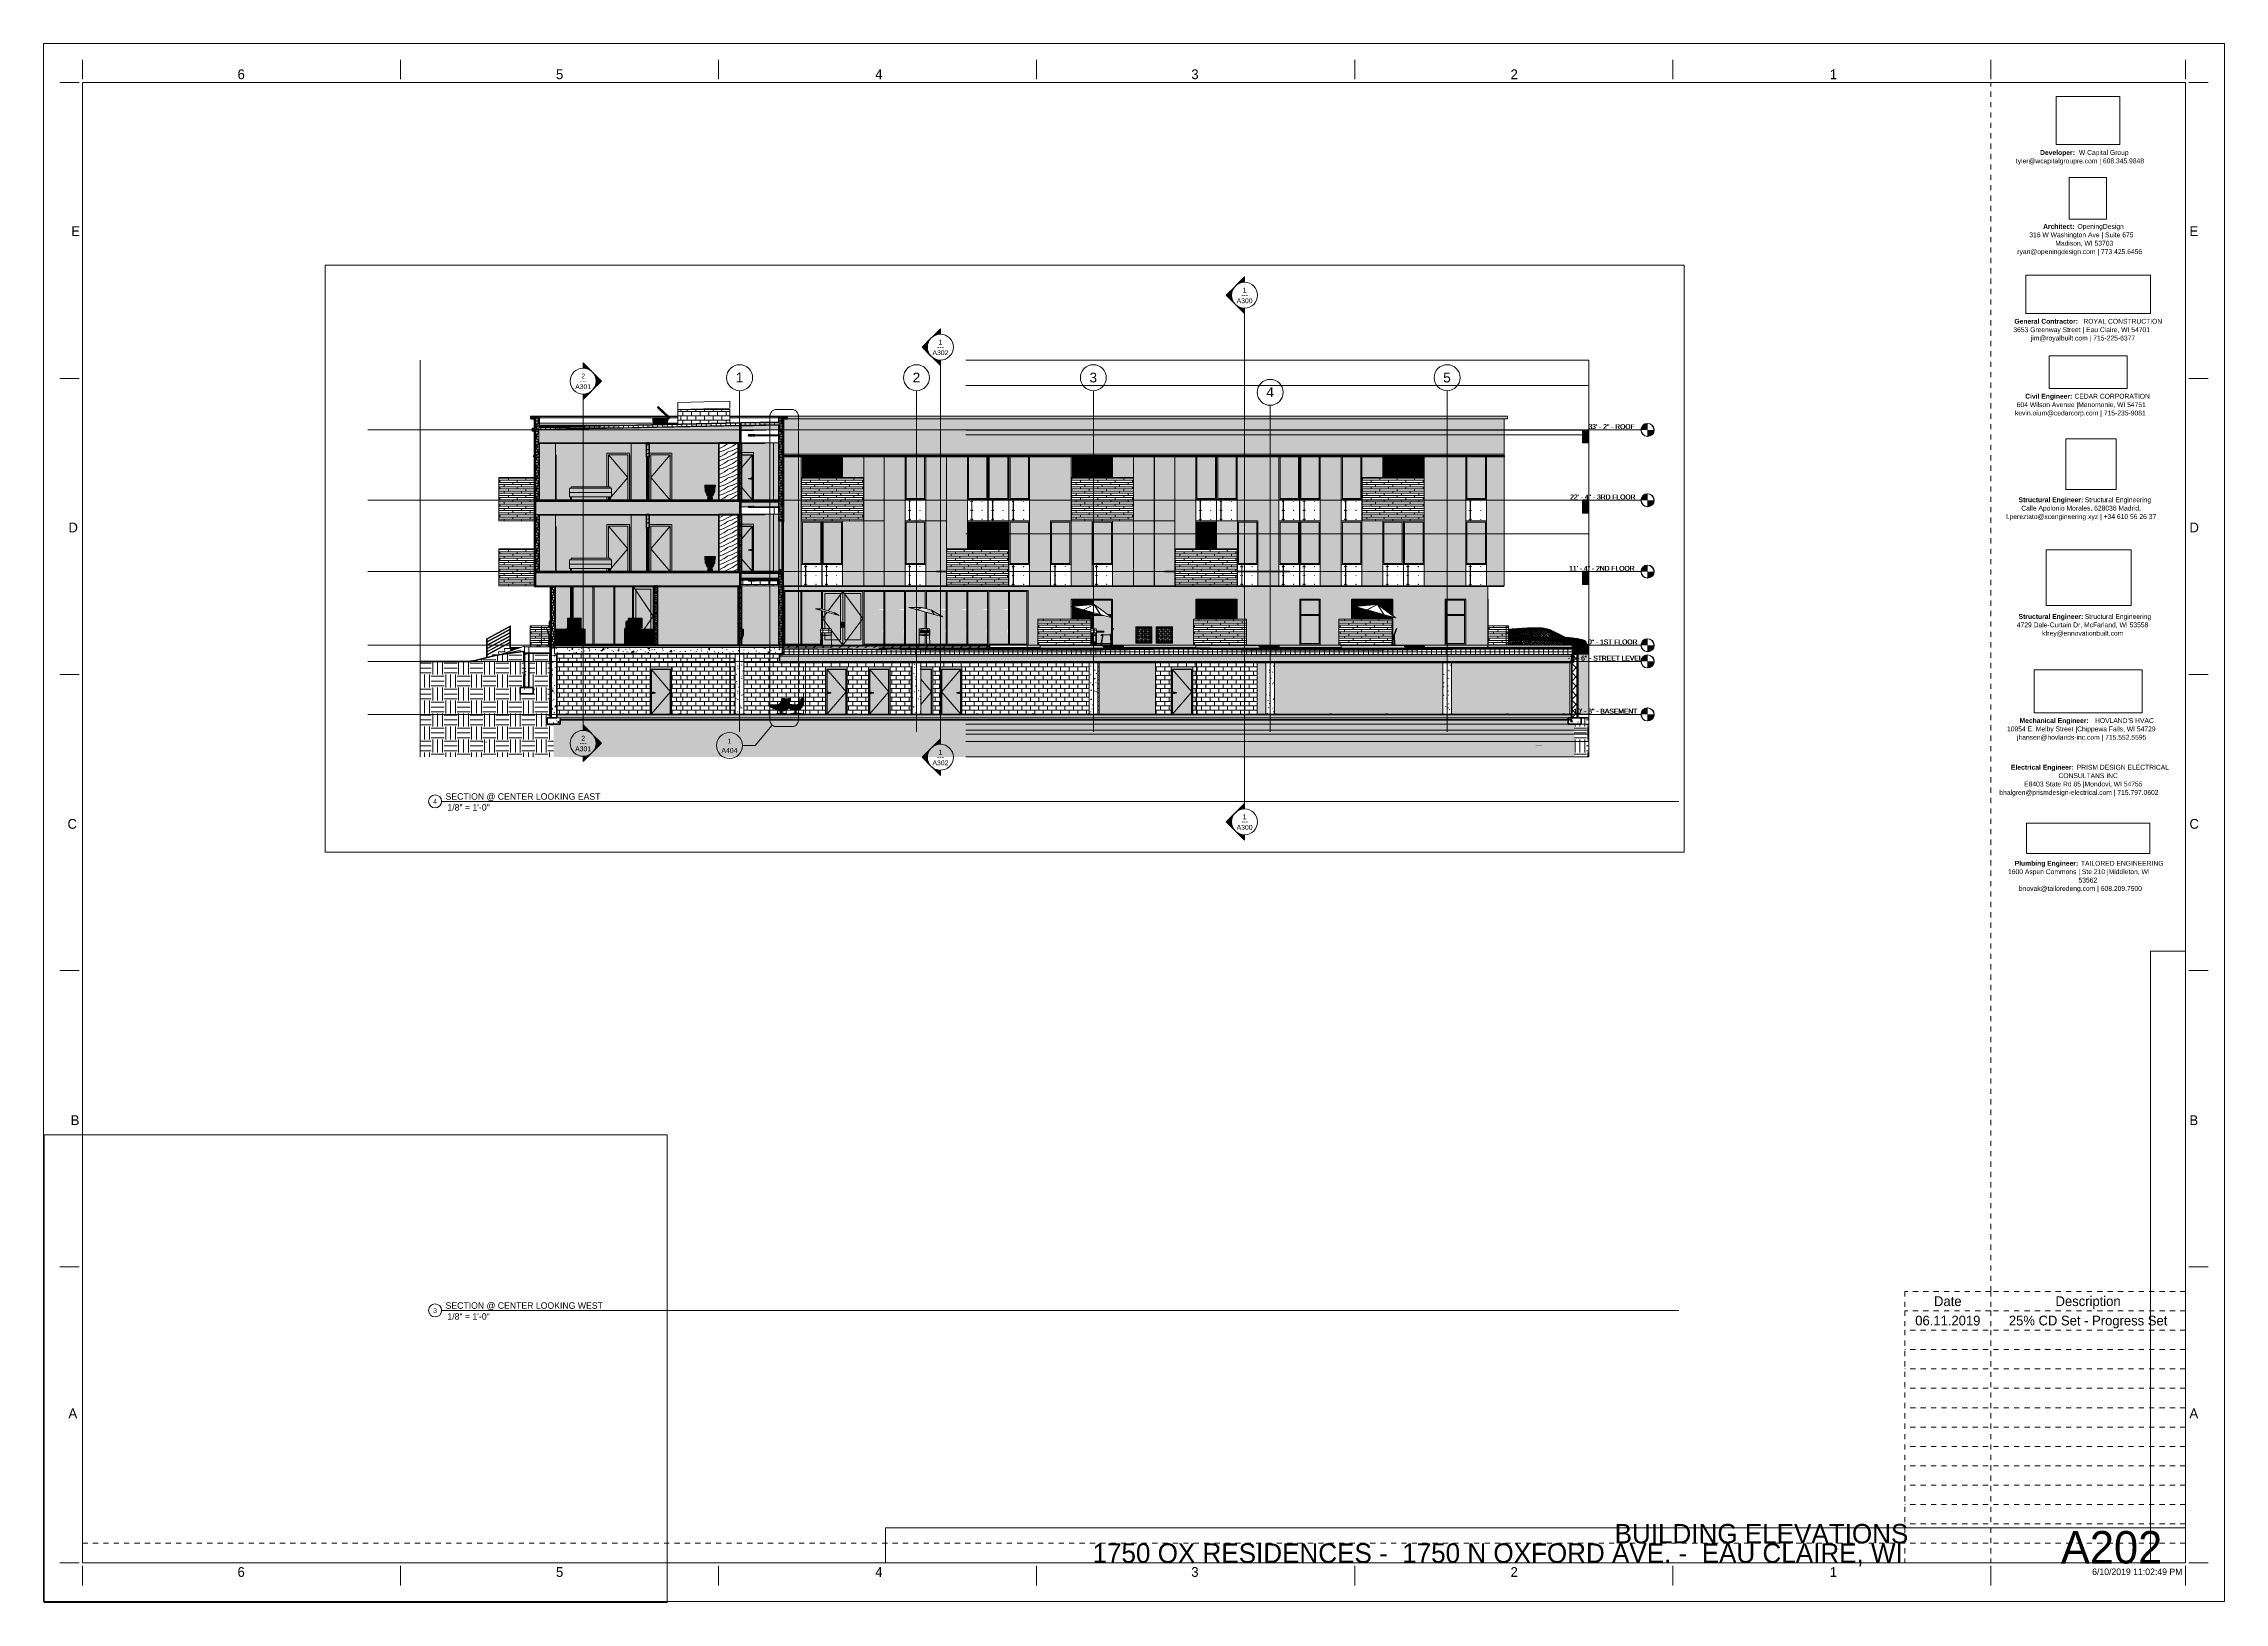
# Paper-space layout 'Layout1' of a CAD drawing. Header units: inches. Extents: x 0 to 42, y 0 to 30.
# The model-space entities are those that its viewports show. They can reach past a viewport. Long polylines and large blocks are cut down to what shows.
import ezdxf

# ---------------------------------------------------------------- set-up
doc = ezdxf.new("R2010")
doc.units = ezdxf.units.IN
doc.header["$MEASUREMENT"] = 0
for name, pattern in [('Aligning Line 1_8_', [0.25, 0.125, -0.125]), ('Dash 1_16_', [0.125, 0.0625, -0.0625]), ('Dash Dot 3_16_', [0.3125, 0.1875, -0.0625, 0, -0.0625]), ('Dot 1_32_', [0.03125, 0, -0.03125]), ('Grid Line 1_2_', [0.875, 0.5, -0.125, 0.125, -0.125])]:
    doc.linetypes.add(name, pattern=pattern)
for name, color, linetype, lineweight in [('0-2', 9, 'Continuous', 13), ('0-3', 121, 'Continuous', 5), ('0-4', 7, 'Continuous', 13), ('0-5', 250, 'Continuous', 9), ('0-6', 165, 'Continuous', 5), ('0-7', 50, 'Continuous', 5), ('A-ANNO-SYMB', 150, 'Continuous', 9), ('A-ANNO-SYMB-1', 150, 'Dash Dot 3_16_', 9), ('A-AREA', 32, 'Continuous', 70), ('A-AREA-1', 53, 'Continuous', 70), ('A-CLNG', 13, 'Continuous', 13), ('A-CLNG-3', 13, 'Continuous', 5), ('A-CLNG-4', 13, 'Continuous', 50), ('A-CLNG-5', 31, 'Continuous', 5), ('A-CLNG-6', 7, 'Continuous', 13), ('A-CLNG-PATT-1', 13, 'Continuous', 9), ('A-DETL', 90, 'Continuous', 9), ('A-DOOR', 31, 'Continuous', 13), ('A-DOOR-1', 135, 'Continuous', 13), ('A-DOOR-10', 31, 'Dash 1_16_', 9), ('A-DOOR-2', 250, 'Dash 1_16_', 9), ('A-DOOR-3', 45, 'Continuous', 13), ('A-DOOR-4', 250, 'Continuous', 9), ('A-DOOR-5', 254, 'Continuous', 13), ('A-DOOR-6', 9, 'Continuous', 13), ('A-DOOR-7', 130, 'Continuous', 20), ('A-DOOR-8', 30, 'Continuous', 9), ('A-DOOR-9', 31, 'Continuous', 9), ('A-DOOR-FRAM', 31, 'Continuous', 9), ('A-DOOR-FRAM-1', 135, 'Continuous', 13), ('A-DOOR-FRAM-2', 250, 'Continuous', 9), ('A-DOOR-FRAM-3', 9, 'Continuous', 13), ('A-DOOR-FRAM-6', 247, 'Continuous', 13), ('A-DOOR-FRAM-7', 31, 'Continuous', 13), ('A-DOOR-GLAZ-1', 10, 'Continuous', 13), ('A-DOOR-GLAZ-2', 31, 'Continuous', 13), ('A-FLOR', 192, 'Continuous', 13), ('A-FLOR-1', 10, 'Continuous', 13), ('A-FLOR-2', 50, 'Continuous', 5), ('A-FLOR-3', 253, 'Continuous', 50), ('A-FLOR-4', 9, 'Continuous', 13), ('A-FLOR-7', 192, 'Continuous', 5), ('A-FLOR-8', 192, 'Continuous', 50), ('A-FLOR-HRAL', 11, 'Continuous', 9), ('A-FLOR-LEVL', 51, 'Continuous', 9), ('A-FLOR-LEVL-1', 51, 'Grid Line 1_2_', 9), ('A-FLOR-LEVL-2', 191, 'Continuous', 9), ('A-FLOR-LEVL-3', 147, 'Continuous', 9), ('A-FLOR-MCUT', 51, 'Continuous', 13), ('A-FLOR-PATT-2', 8, 'Continuous', 9), ('A-FLOR-PATT-3', 251, 'Continuous', 9), ('A-GENM', 5, 'Continuous', 9), ('A-GENM-1', 55, 'Continuous', 9), ('A-GENM-2', 133, 'Continuous', 9), ('A-GENM-3', 253, 'Continuous', 50), ('A-GENM-4', 90, 'Continuous', 50), ('A-GENM-5', 250, 'Continuous', 9), ('A-GLAZ', 151, 'Continuous', 13), ('A-GLAZ-1', 251, 'Continuous', 9), ('A-GLAZ-CURT', 52, 'Continuous', 9), ('A-GLAZ-CURT-1', 170, 'Continuous', 9), ('A-GLAZ-CURT-2', 250, 'Continuous', 9), ('A-GLAZ-CWMG', 51, 'Continuous', 9), ('A-GLAZ-CWMG-1', 51, 'Continuous', 50), ('A-GLAZ-CWMG-2', 27, 'Continuous', 9), ('A-GLAZ-CWMG-3', 250, 'Continuous', 9), ('A-ROOF', 132, 'Continuous', 13), ('A-ROOF-1', 132, 'Continuous', 5), ('A-ROOF-2', 132, 'Continuous', 50), ('A-ROOF-PATT-1', 132, 'Continuous', 9), ('A-WALL', 113, 'Continuous', 13), ('A-WALL-1', 50, 'Continuous', 5), ('A-WALL-2', 10, 'Continuous', 13), ('A-WALL-3', 7, 'Continuous', 13), ('A-WALL-4', 113, 'Continuous', 5), ('A-WALL-5', 113, 'Continuous', 9), ('A-WALL-6', 113, 'Continuous', 50), ('A-WALL-7', 8, 'Continuous', 5), ('A-WALL-8', 90, 'Continuous', 50), ('A-WALL-PATT-1', 43, 'Continuous', 9), ('A-WALL-PATT-2', 251, 'Continuous', 9), ('A-WALL-PATT-3', 250, 'Continuous', 9), ('A-WALL-PATT-4', 111, 'Continuous', 9), ('A-WALL-PATT-5', 55, 'Continuous', 9), ('C-TOPO', 7, 'Continuous', 9), ('C-TOPO-1', 90, 'Continuous', 50), ('C-TOPO-2', 250, 'Continuous', 9), ('G-ANNO-SCHD', 231, 'Continuous', 9), ('G-ANNO-SYMB', 111, 'Aligning Line 1_8_', 9), ('G-ANNO-SYMB-1', 191, 'Aligning Line 1_8_', 9), ('G-ANNO-SYMB-2', 147, 'Aligning Line 1_8_', 9), ('G-ANNO-SYMB-3', 111, 'Continuous', 9), ('G-ANNO-TTLB', 6, 'Continuous', 9), ('G-ANNO-TTLB-MEDM', 33, 'Continuous', 20), ('G-IMPT', 8, 'Continuous', 9), ('I-FURN-1', 170, 'Continuous', 9), ('I-FURN-2', 250, 'Continuous', 9), ('I-FURN-3', 27, 'Continuous', 9), ('I-FURN-4', 43, 'Continuous', 9), ('I-FURN-5', 59, 'Continuous', 9), ('I-FURN-6', 35, 'Continuous', 9), ('I-FURN-7', 71, 'Continuous', 9), ('I-FURN-8', 137, 'Continuous', 9), ('I-FURN-9', 252, 'Continuous', 9), ('I-WALL-1', 50, 'Continuous', 5), ('I-WALL-2', 10, 'Continuous', 13), ('I-WALL-6', 7, 'Continuous', 13), ('I-WALL-7', 90, 'Continuous', 50), ('L-SITE', 91, 'Continuous', 9), ('P-PIPE-1', 8, 'Continuous', 5), ('P-PIPE-2', 252, 'Continuous', 9), ('P-PIPE-3', 250, 'Continuous', 9), ('P-PIPE-4', 94, 'Continuous', 9), ('P-SANR-FIXT-1', 170, 'Continuous', 9), ('P-SANR-FIXT-2', 250, 'Continuous', 9), ('Q-SPCQ-1', 15, 'Continuous', 9), ('Q-SPCQ-2', 250, 'Continuous', 9), ('S-BEAM-1', 41, 'Continuous', 9), ('S-BEAM-2', 250, 'Continuous', 9), ('S-COLS', 52, 'Continuous', 9), ('S-COLS-1', 251, 'Continuous', 9), ('S-FNDN', 32, 'Continuous', 13), ('S-FNDN-1', 9, 'Continuous', 13), ('S-FNDN-2', 7, 'Continuous', 13), ('S-FNDN-3', 32, 'Continuous', 50), ('S-FNDN-4', 32, 'Continuous', 9), ('S-FNDN-5', 31, 'Continuous', 5), ('S-FNDN-6', 90, 'Continuous', 50), ('S-FNDN-7', 32, 'Continuous', 5), ('S-GRID-1', 1, 'Grid Line 1_2_', 9), ('S-GRID-IDEN', 1, 'Continuous', 9), ('S-STRS', 31, 'Continuous', 9), ('S-STRS-1', 251, 'Continuous', 9)]:
    doc.layers.add(name, color=color, linetype=linetype, lineweight=lineweight)
doc.layers.add('G-ANNO-NPLT', color=191, linetype='Continuous', plot=False)
doc.styles.add('Arial', font='arial.ttf', dxfattribs={"height": 9})
doc.styles.add('Arial_1', font='arial.ttf', dxfattribs={"height": 18})
doc.styles.add('Century Gothic', font='ufonts.com_century-gothic.ttf', dxfattribs={"height": 9})
doc.styles.add('Century Gothic_1', font='ufonts.com_century-gothic.ttf', dxfattribs={"height": 0.1875})
doc.styles.add('Century Gothic_2', font='ufonts.com_century-gothic.ttf', dxfattribs={"height": 0.09375})
doc.styles.add('Century Gothic_3', font='ufonts.com_century-gothic.ttf', dxfattribs={"height": 0.125})
doc.styles.add('Century Gothic_4', font='ufonts.com_century-gothic.ttf', dxfattribs={"height": 0.625})
doc.styles.add('Century Gothic_5', font='ufonts.com_century-gothic.ttf', dxfattribs={"height": 0.375})
doc.styles.add('Century Gothic_B', font='GOTHICB.TTF', dxfattribs={"height": 0.09375})
picture_1 = doc.add_image_def('image1.jpg', size_in_pixel=(785, 514))
picture_2 = doc.add_image_def('image2.png', size_in_pixel=(300, 300))
picture_3 = doc.add_image_def('image3.jpg', size_in_pixel=(336, 83))
picture_4 = doc.add_image_def('image4.jpg', size_in_pixel=(278, 110))
picture_5 = doc.add_image_def('image5.jpg', size_in_pixel=(302, 126))
picture_6 = doc.add_image_def('image6.jpg', size_in_pixel=(261, 80))
picture_7 = doc.add_image_def('image7.jpg', size_in_pixel=(344, 261))
picture_8 = doc.add_image_def('image8.jpg', size_in_pixel=(547, 610))
picture_9 = doc.add_image_def('image9.jpg', size_in_pixel=(95, 1663))
picture_10 = doc.add_image_def('image10.jpg', size_in_pixel=(3536, 95))
pattern_1 = [(0, (-1688.897, 68.768), (30.72, 7.68), [1.267, -21.773, 1.267, -21.773, -122.88]), (0, (-1688.897, 68.768), (30.72, 7.68), [-46.08, 1.267, -44.813, 1.267, -21.773, -53.76]), (0, (-1688.897, 68.768), (30.72, 7.68), [-115.2, 1.267, -14.093, 1.267, -37.133]), (120, (-1677.377, 72.608), (-22.011075, 22.7643), [1.267, -21.773, 1.267, -21.773, -122.88]), (120, (-1677.377, 72.608), (-22.011075, 22.7643), [-46.08, 1.267, -44.813, 1.267, -21.773, -53.76]), (120, (-1677.377, 72.608), (-22.011075, 22.7643), [-115.2, 1.267, -14.093, 1.267, -37.133]), (240, (-1673.537, 87.968), (-8.708925, -30.4443), [1.267, -21.773, 1.267, -21.773, -122.88]), (240, (-1673.537, 87.968), (-8.708925, -30.4443), [-46.08, 1.267, -44.813, 1.267, -21.773, -53.76]), (240, (-1673.537, 87.968), (-8.708925, -30.4443), [-115.2, 1.267, -14.093, 1.267, -37.133])]
pattern_2 = [(216.87, (-1682.499, 84.761), (47.980943, 31.9870857), [7.997, -71.971]), (206.565, (-1672.903, 79.963), (-15.993714, -15.994133), [17.881, -17.881]), (198.435, (-1672.903, 71.967), (-31.98674, -15.99388), [10.115, -40.461])]
pattern_3 = [(0, (-1688.897, 68.768), (24, 24), [24, -24]), (0, (-1688.897, 77.768), (24, 24), [24, -24]), (0, (-1688.897, 86.768), (24, 24), [24, -24]), (90, (-1685.897, 89.768), (-24, 24), [24, -24]), (90, (-1676.897, 89.768), (-24, 24), [24, -24]), (90, (-1667.897, 89.768), (-24, 24), [24, -24])]
pattern_4 = [(161.57, (-1688.417, 69.248), (-3.8399538, -1.544e-05), [0, -27.322, 3.034, 0]), (18.43, (-1689.377, 69.248), (-3.8399538, 1.544e-05), [0, -27.322, 3.034, 0]), (108.43, (-1688.417, 69.248), (1.919622, -9.6005246), [9.106, -21.25]), (71.57, (-1689.377, 69.248), (1.919622, 9.6005246), [9.106, -21.25])]
pattern_5 = [(0, (-3356.899, -128), (0, 8), []), (90, (-3356.899, -128), (-8, 8), [8, -8])]
pattern_6 = [(50, (-1688.897, 68.768), (27.5427, -2.40992), [2.88, -31.68]), (355, (-1688.897, 68.768), (-5.32784, 28.88427), [2.304, -25.344]), (100.451, (-1686.6, 68.567), (22.21532, 26.47393), [2.448, -26.924]), (46.184, (-1688.897, 76.448), (40.9819, -6.3564), [4.32, -47.52]), (96.636, (-1685.482, 75.918), (35.89075, 37.4062), [3.671, -40.386]), (351.184, (-1688.897, 76.45), (35.891, 37.4062), [3.456, -38.016]), (21, (-1685.057, 74.528), (22.92104, -15.46073), [2.88, -31.68]), (326, (-1685.057, 74.528), (9.34353, 27.84574), [2.304, -25.344]), (71.451, (-1683.147, 73.24), (32.26477, 12.38442), [2.448, -26.924]), (37.5, (-1688.897, 68.768), (0.466855, 12.782707), [1.267, -23.77, 1.267, -24.461, -25.44]), (37.5, (-1688.897, 68.768), (0.466855, 12.782707), [-50.765, 1.267, -24.173]), (7.5, (-1688.897, 68.768), (10.10159, 15.14509), [1.267, -13.402, 1.267, -23.194, -9.696]), (7.5, (-1688.897, 68.768), (10.10159, 15.14509), [-39.13, 1.267, -8.429]), (327.5, (-1697.46, 68.768), (20.49916, -0.86578), [1.267, -8.333, 1.267, -28.685, -39.744]), (327.5, (-1697.46, 68.768), (20.49916, -0.86578), [-39.552, 1.267, -38.477]), (317.5, (-1701.3, 68.768), (22.39478, 3.84429), [1.267, -11.213, 1.267, -18.624, -28.224]), (317.5, (-1701.3, 68.768), (22.39478, 3.84429), [-32.371, 1.267, -26.957])]
pattern_7 = [(0, (-3819.324, -128), (0, 8), []), (90, (-3819.324, -128), (-8, 8), [8, -8])]
pattern_8 = [(0, (-3503.324, -128), (0, 8), []), (90, (-3503.324, -128), (-8, 8), [8, -8])]
pattern_9 = [(0, (7058.028, 68.768), (30.72, 7.68), [1.267, -21.773, 1.267, -21.773, -122.88]), (0, (7058.028, 68.768), (30.72, 7.68), [-46.08, 1.267, -44.813, 1.267, -21.773, -53.76]), (0, (7058.028, 68.768), (30.72, 7.68), [-115.2, 1.267, -14.093, 1.267, -37.133]), (120, (7069.548, 72.608), (-22.011075, 22.7643), [1.267, -21.773, 1.267, -21.773, -122.88]), (120, (7069.548, 72.608), (-22.011075, 22.7643), [-46.08, 1.267, -44.813, 1.267, -21.773, -53.76]), (120, (7069.548, 72.608), (-22.011075, 22.7643), [-115.2, 1.267, -14.093, 1.267, -37.133]), (240, (7073.388, 87.968), (-8.708925, -30.4443), [1.267, -21.773, 1.267, -21.773, -122.88]), (240, (7073.388, 87.968), (-8.708925, -30.4443), [-46.08, 1.267, -44.813, 1.267, -21.773, -53.76]), (240, (7073.388, 87.968), (-8.708925, -30.4443), [-115.2, 1.267, -14.093, 1.267, -37.133])]
pattern_10 = [(0, (7058.028, 68.768), (15.36, 3.84), [1.267, -10.253, 1.267, -10.253, -61.44]), (0, (7058.028, 68.768), (15.36, 3.84), [-23.04, 1.267, -21.773, 1.267, -10.253, -26.88]), (0, (7058.028, 68.768), (15.36, 3.84), [-57.6, 1.267, -6.413, 1.267, -17.933]), (120, (7063.788, 70.688), (-11.0055376, 11.38215), [1.267, -10.253, 1.267, -10.253, -61.44]), (120, (7063.788, 70.688), (-11.0055376, 11.38215), [-23.04, 1.267, -21.773, 1.267, -10.253, -26.88]), (120, (7063.788, 70.688), (-11.0055376, 11.38215), [-57.6, 1.267, -6.413, 1.267, -17.933]), (240, (7065.708, 78.368), (-4.3544624, -15.22215), [1.267, -10.253, 1.267, -10.253, -61.44]), (240, (7065.708, 78.368), (-4.3544624, -15.22215), [-23.04, 1.267, -21.773, 1.267, -10.253, -26.88]), (240, (7065.708, 78.368), (-4.3544624, -15.22215), [-57.6, 1.267, -6.413, 1.267, -17.933])]
pattern_11 = [(0, (7058.028, 68.768), (0, 4.798), []), (315, (7058.028, 68.768), (4.7984266, 0), [6.786, -6.786]), (45, (7058.028, 68.768), (4.7984266, 0), [6.786, -6.786])]
pattern_12 = [(161.57, (7058.508, 69.248), (-3.8399538, -1.544e-05), [0, -27.322, 3.034, 0]), (18.43, (7057.548, 69.248), (-3.8399538, 1.544e-05), [0, -27.322, 3.034, 0]), (108.43, (7058.508, 69.248), (1.919622, -9.6005246), [9.106, -21.25]), (71.57, (7057.548, 69.248), (1.919622, 9.6005246), [9.106, -21.25])]
pattern_13 = [(0, (5492.476, 268.8), (0, 4), []), (90, (5492.476, 268.8), (-8, 8), [4, -28]), (90, (5508.476, 272.8), (-8, 8), [4, -28])]
pattern_14 = [(0, (5991.676, 268.8), (0, 4), []), (90, (5991.676, 268.8), (-8, 8), [4, -28]), (90, (6007.676, 272.8), (-8, 8), [4, -28])]
pattern_15 = [(0, (7058.028, 68.768), (0, 9), []), (90, (7058.028, 68.768), (-9, 6e-16), [])]
pattern_16 = [(0, (7058.027964, -6.393), (15.36, 0.067), [1.267, -10.253, 1.267, -10.253, -61.44]), (0, (7058.027964, -6.393), (15.36, 0.067), [-23.04, 1.267, -21.773, 1.267, -10.253, -26.88]), (0, (7058.027964, -6.393), (15.36, 0.067), [-57.6, 1.267, -6.413, 1.267, -17.933]), (178.268, (7063.78796, -6.36), (-11.006021375, 0.19874228), [0.634, -5.129, 0.634, -5.129, -30.734]), (178.268, (7063.78796, -6.36), (-11.006021375, 0.19874228), [-11.525, 0.634, -10.891, 0.634, -5.129, -13.446]), (178.268, (7063.78796, -6.36), (-11.006021375, 0.19874228), [-28.813, 0.634, -3.208, 0.634, -8.97]), (181.732, (7065.70796, -6.226), (-4.354957531, -0.26574782), [0.634, -5.129, 0.634, -5.129, -30.734]), (181.732, (7065.70796, -6.226), (-4.354957531, -0.26574782), [-11.525, 0.634, -10.891, 0.634, -5.129, -13.446]), (181.732, (7065.70796, -6.226), (-4.354957531, -0.26574782), [-28.813, 0.634, -3.208, 0.634, -8.97])]
pattern_17 = [(0, (4880.201, 0.8), (0, 4), []), (90, (4880.201, 0.8), (-8, 8), [4, -28]), (90, (4896.201, 4.8), (-8, 8), [4, -28])]
pattern_18 = [(50, (7058.028, 68.768), (27.5427, -2.40992), [2.88, -31.68]), (355, (7058.028, 68.768), (-5.32784, 28.88427), [2.304, -25.344]), (100.451, (7060.324, 68.567), (22.21532, 26.47393), [2.448, -26.924]), (46.184, (7058.028, 76.448), (40.9819, -6.3564), [4.32, -47.52]), (96.636, (7061.443, 75.918), (35.89075, 37.4062), [3.671, -40.386]), (351.184, (7058.03, 76.45), (35.891, 37.4062), [3.456, -38.016]), (21, (7061.868, 74.528), (22.92104, -15.46073), [2.88, -31.68]), (326, (7061.868, 74.528), (9.34353, 27.84574), [2.304, -25.344]), (71.451, (7063.778, 73.24), (32.26477, 12.38442), [2.448, -26.924]), (37.5, (7058.028, 68.768), (0.466855, 12.782707), [1.267, -23.77, 1.267, -24.461, -25.44]), (37.5, (7058.028, 68.768), (0.466855, 12.782707), [-50.765, 1.267, -24.173]), (7.5, (7058.028, 68.768), (10.10159, 15.14509), [1.267, -13.402, 1.267, -23.194, -9.696]), (7.5, (7058.028, 68.768), (10.10159, 15.14509), [-39.13, 1.267, -8.429]), (327.5, (7049.465, 68.768), (20.49916, -0.86578), [1.267, -8.333, 1.267, -28.685, -39.744]), (327.5, (7049.465, 68.768), (20.49916, -0.86578), [-39.552, 1.267, -38.477]), (317.5, (7045.625, 68.768), (22.39478, 3.84429), [1.267, -11.213, 1.267, -18.624, -28.224]), (317.5, (7045.625, 68.768), (22.39478, 3.84429), [-32.371, 1.267, -26.957])]
pattern_19 = [(0, (5760.901, 136.8), (0, 4), []), (90, (5760.901, 136.8), (-8, 8), [4, -28]), (90, (5776.901, 140.8), (-8, 8), [4, -28])]
pattern_20 = [(0, (6183.301, 136.8), (0, 4), []), (90, (6183.301, 136.8), (-8, 8), [4, -28]), (90, (6199.301, 140.8), (-8, 8), [4, -28])]
pattern_21 = [(0, (6529.089, 268.8), (0, 4), []), (90, (6529.089, 268.8), (-8, 8), [4, -28]), (90, (6545.089, 272.8), (-8, 8), [4, -28])]
pattern_22 = [(0, (6375.676, 0.8), (0, 4), []), (90, (6375.676, 0.8), (-8, 8), [4, -28]), (90, (6391.676, 4.8), (-8, 8), [4, -28])]
pattern_23 = [(0, (6106.876, 0.8), (0, 4), []), (90, (6106.876, 0.8), (-8, 8), [4, -28]), (90, (6122.876, 4.8), (-8, 8), [4, -28])]
pattern_24 = [(0, (5818.876, 0.8), (0, 4), []), (90, (5818.876, 0.8), (-8, 8), [4, -28]), (90, (5834.876, 4.8), (-8, 8), [4, -28])]

# ---------------------------------------------------------------- blocks, each defined once
blk = doc.blocks.new('OD Title Block - 30x42 - CDs - one-598439-BUILDING ELEVATIONS')
at = {"layer": 'G-ANNO-TTLB'}
for p, q in [((-0.01, 30.014), (41.99, 30.014)), ((-0.01, 0.014), (-0.01, 30.014)), ((41.99, 0.014), (41.99, 30.014)), ((-0.01, 0.014), (41.99, 0.014))]:
    blk.add_line(p, q, dxfattribs=at)
at = {"layer": 'G-ANNO-TTLB', "linetype": 'Dot 1_32_', "lineweight": 13}
for p, q in [((37.49, 5.989), (37.49, 29.264)), ((0.74, 1.137), (35.905, 1.137))]:
    blk.add_line(p, q, dxfattribs=at)
at = {"layer": 'G-ANNO-TTLB-MEDM'}
for p, q in [((0.74, 29.326), (0.74, 29.701)), ((6.865, 29.326), (6.865, 29.701)), ((12.99, 29.326), (12.99, 29.701)), ((19.115, 29.326), (19.115, 29.701)), ((25.24, 29.326), (25.24, 29.701)), ((31.365, 29.326), (31.365, 29.701)), ((37.49, 29.326), (37.49, 29.701)), ((41.24, 29.326), (41.24, 29.701)), ((0.677, 29.264), (0.302, 29.264)), ((0.74, 29.264), (41.24, 29.264)), ((0.74, 29.264), (0.74, 0.764)), ((41.24, 29.264), (41.24, 0.764)), ((41.302, 29.264), (41.677, 29.264)), ((0.677, 23.564), (0.302, 23.564)), ((41.302, 23.564), (41.677, 23.564)), ((0.677, 17.864), (0.302, 17.864)), ((41.302, 17.864), (41.677, 17.864)), ((0.677, 12.164), (0.302, 12.164)), ((41.302, 12.164), (41.677, 12.164)), ((0.677, 6.464), (0.302, 6.464)), ((41.302, 6.464), (41.677, 6.464)), ((0.677, 0.764), (0.302, 0.764)), ((0.74, 0.764), (41.24, 0.764)), ((0.74, 0.701), (0.74, 0.326)), ((6.865, 0.701), (6.865, 0.326)), ((12.99, 0.701), (12.99, 0.326)), ((19.115, 0.701), (19.115, 0.326)), ((25.24, 0.701), (25.24, 0.326)), ((31.365, 0.701), (31.365, 0.326)), ((37.49, 0.701), (37.49, 0.326)), ((41.24, 0.701), (41.24, 0.326)), ((41.302, 0.764), (41.677, 0.764))]:
    blk.add_line(p, q, dxfattribs=at)
at = {"layer": 'G-ANNO-TTLB', "attachment_point": 1}
for s, insert, char_height, width, style in [('6', (3.725, 29.517), 0.188, 0.17675, 'Century Gothic_1'), ('5', (9.858, 29.517), 0.188, 0.17675, 'Century Gothic_1'), ('4', (16.007, 29.517), 0.188, 0.17675, 'Century Gothic_1'), ('3', (22.094, 29.517), 0.188, 0.17675, 'Century Gothic_1'), ('2', (28.242, 29.517), 0.188, 0.17675, 'Century Gothic_1'), ('1', (34.391, 29.517), 0.188, 0.17675, 'Century Gothic_1'), ('tyler@wcapitalgroupre.com | 608.345.9848', (37.974, 27.802), 0.09375, 3.36141, 'Century Gothic_2'), ('Developer: ', (38.44, 27.964), 0.09375, 0.90584, 'Century Gothic_B'), ('W Capital Group', (39.188, 27.964), 0.09375, 1.32878, 'Century Gothic_2'), ('E', (0.523, 26.497), 0.188, 0.17044, 'Century Gothic_1'), ('Architect: ', (38.499, 26.54), 0.09375, 0.80169, 'Century Gothic_B'), ('OpeningDesign', (39.16, 26.54), 0.09375, 1.212, 'Century Gothic_2'), ('E', (41.317, 26.497), 0.188, 0.17044, 'Century Gothic_1'), ('ryan@openingdesign.com | 773.425.6456', (38.002, 26.056), 0.09375, 3.21937, 'Century Gothic_2'), ('316 W Washington Ave | Suite 675', (38.233, 26.379), 0.09375, 2.65756, 'Century Gothic_2'), ('Madison, WI 53703', (38.733, 26.217), 0.09375, 1.44556, 'Century Gothic_2'), ('3653 Greenway Street | Eau Claire, WI 54701', (37.925, 24.552), 0.09375, 3.4845, 'Century Gothic_2'), ('General Contractor: ', (37.946, 24.714), 0.09375, 1.60969, 'Century Gothic_B'), ('jim@royalbuilt.com | 715-225-6377', (38.263, 24.391), 0.09375, 2.66387, 'Century Gothic_2'), ('ROYAL CONSTRUCTION', (39.274, 24.714), 0.09375, 1.82116, 'Century Gothic_2'), ('604 Wilson Avenue |Menomonie, WI 54751', (37.99, 23.109), 0.09375, 3.32669, 'Century Gothic_2'), ('Civil Engineer: ', (38.154, 23.271), 0.09375, 1.14888, 'Century Gothic_B'), ('CEDAR CORPORATION', (39.102, 23.271), 0.09375, 1.78012, 'Century Gothic_2'), ('kevin.oium@cedarcorp.com | 715-235-9081', (37.956, 22.948), 0.09375, 3.40559, 'Century Gothic_2'), ('Structural Engineer: ', (38.026, 21.277), 0.09375, 1.54341, 'Century Gothic_B'), ('Calle Apolonio Morales, 628036 Madrid, ', (38.078, 21.116), 0.09375, 3.15309, 'Century Gothic_2'), ('Structural Engineering', (39.3, 21.277), 0.09375, 1.69175, 'Century Gothic_2'), ('D', (0.468, 20.791), 0.188, 0.23672, 'Century Gothic_1'), ('l.pereztato@xcengineering.xyz | +34 610 56 26 37', (37.787, 20.954), 0.09375, 3.81591, 'Century Gothic_2'), ('D', (41.317, 20.791), 0.188, 0.23672, 'Century Gothic_1'), ('Structural Engineer: ', (38.026, 19.03), 0.09375, 1.54341, 'Century Gothic_B'), ('Structural Engineering', (39.3, 19.03), 0.09375, 1.69175, 'Century Gothic_2'), ('4729 Dale-Curtain Dr, McFarland, WI 53558', (37.992, 18.869), 0.09375, 3.32037, 'Century Gothic_2'), ('kfrey@ennovationbuilt.com', (38.479, 18.707), 0.09375, 2.13994, 'Century Gothic_2'), ('10954 E. Melby Street |Chippewa Falls, WI 54729', (37.803, 16.865), 0.09375, 3.77487, 'Century Gothic_2'), ('Mechanical Engineer: ', (38.045, 17.026), 0.09375, 1.76119, 'Century Gothic_B'), ("HOVLAND'S HVAC", (39.498, 17.026), 0.09375, 1.42663, 'Century Gothic_2'), ('jhansen@hovlands-inc.com | 715.552.5595', (37.996, 16.704), 0.09375, 3.31091, 'Century Gothic_2'), ('Electrical Engineer: ', (37.88, 16.127), 0.09375, 1.53394, 'Century Gothic_B'), ('CONSULTANS INC', (38.794, 15.965), 0.09375, 1.37613, 'Century Gothic_2'), ('PRISM DESIGN ELECTRICAL ', (39.146, 16.127), 0.09375, 2.09891, 'Century Gothic_2'), ('bhalgren@prismdesign-electrical.com | 715.797.0602', (37.656, 15.642), 0.09375, 4.13469, 'Century Gothic_2'), ('E8403 State Rd 85 |Mondovi, WI 54755', (38.133, 15.804), 0.09375, 2.9795, 'Century Gothic_2'), ('C', (0.45, 15.084), 0.188, 0.25881, 'Century Gothic_1'), ('C', (41.317, 15.084), 0.188, 0.25881, 'Century Gothic_1'), ('Plumbing Engineer: ', (37.951, 14.277), 0.09375, 1.54656, 'Century Gothic_B'), ('1600 Aspen Commons | Ste 210 |Middleton, WI ', (37.823, 14.116), 0.09375, 3.77172, 'Century Gothic_2'), ('53562', (39.18, 13.954), 0.0937, 0.44188, 'Century Gothic_2'), ('TAILORED ENGINEERING', (39.227, 14.277), 0.09375, 1.87166, 'Century Gothic_2'), ('bnovak@tailoredeng.com | 608.209.7500', (38.034, 13.793), 0.09375, 3.21622, 'Century Gothic_2'), ('B', (0.512, 9.378), 0.188, 0.18306, 'Century Gothic_1'), ('B', (41.317, 9.378), 0.188, 0.18306, 'Century Gothic_1'), ('A', (0.468, 3.734), 0.188, 0.23672, 'Century Gothic_1'), ('A', (41.317, 3.734), 0.188, 0.23672, 'Century Gothic_1'), ('6', (3.724, 0.679), 0.188, 0.17675, 'Century Gothic_1'), ('5', (9.858, 0.679), 0.188, 0.17675, 'Century Gothic_1'), ('4', (16.007, 0.679), 0.188, 0.17675, 'Century Gothic_1'), ('3', (22.093, 0.679), 0.188, 0.17675, 'Century Gothic_1'), ('2', (28.242, 0.679), 0.188, 0.17675, 'Century Gothic_1'), ('1', (34.39, 0.679), 0.188, 0.17675, 'Century Gothic_1')]:
    blk.add_mtext(s, dxfattribs=dict(at, insert=insert, char_height=char_height, width=width, style=style))
at = {"layer": 'G-ANNO-TTLB'}
image = blk.add_image(picture_7, insert=(38.752, 28.068), size_in_units=(1.226, 0.93), dxfattribs=at)
image.dxf.flags = 7
image = blk.add_image(picture_8, insert=(38.999, 26.632), size_in_units=(0.719, 0.802), rotation=0, dxfattribs=at)
image.dxf.flags = 7
image = blk.add_image(picture_6, insert=(38.163, 24.818), size_in_units=(2.404, 0.737), dxfattribs=at)
image.dxf.flags = 7
image = blk.add_image(picture_5, insert=(38.612, 23.375), size_in_units=(1.506, 0.628), dxfattribs=at)
image.dxf.flags = 7
image = blk.add_image(picture_2, insert=(38.938, 21.431), size_in_units=(0.97, 0.97), dxfattribs=at)
image.dxf.flags = 7
image = blk.add_image(picture_1, insert=(38.558, 19.194), size_in_units=(1.638, 1.072), dxfattribs=at)
image.dxf.flags = 7
image = blk.add_image(picture_4, insert=(38.326, 17.131), size_in_units=(2.077, 0.822), dxfattribs=at)
image.dxf.flags = 7
image = blk.add_image(picture_3, insert=(38.179, 14.417), size_in_units=(2.372, 0.586), dxfattribs=at)
image.dxf.flags = 7
image = blk.add_image(picture_9, insert=(40.567, 0.764), size_in_units=(0.673, 11.775), dxfattribs=at)
image.dxf.flags = 7
image = blk.add_image(picture_10, insert=(16.203, 0.764), size_in_units=(25.037, 0.673), dxfattribs=at)
image.dxf.flags = 7
blk = doc.blocks.new('Viewport - All On-568496-BUILDING ELEVATIONS')
at = {"layer": 'G-ANNO-TTLB'}
for start, end in [(360, 180), (180, 360)]:
    blk.add_arc((-0.125, 0), 0.125, start, end, dxfattribs=at)
blk = doc.blocks.new('Parking_Stall_Multiple - STANDARD-1653908-SECTION _ CENTER LOOKING EAST')
at = {"layer": 'A-GENM-1'}
blk.add_hatch(color=256, dxfattribs=at).paths.add_polyline_path([(-1944.724, -128), (-1944.724, -127.75), (-1947.724, -127.75), (-1947.724, -128), (-1946.224, -128)], flags=0)
h = blk.add_hatch(color=256, dxfattribs=at)
h.paths.add_polyline_path([(-1943.324, -128), (-1942.949, -127.999), (-1942.949, -127.75), (-1944.724, -127.75), (-1944.724, -128)], flags=0)
h.paths.add_polyline_path([(-1910.944, -128), (-1910.944, -127.75), (-1931.324, -127.75), (-1931.324, -128)], flags=0)
at = {"layer": 'A-GENM-2'}
for p, q in [((-1944.724, -127.75), (-1942.949, -127.75)), ((-1942.949, -128), (-1943.136, -128)), ((-1931.324, -127.75), (-1910.944, -127.75)), ((-1910.944, -128), (-1931.324, -128))]:
    blk.add_line(p, q, dxfattribs=at)
at = {"layer": 'A-GENM-3'}
for p, q in [((-1944.724, -127.75), (-1947.724, -127.75)), ((-1947.724, -127.75), (-1947.724, -128)), ((-1947.724, -128), (-1944.724, -128)), ((-1944.724, -128), (-1944.724, -127.75))]:
    blk.add_line(p, q, dxfattribs=at)
blk = doc.blocks.new('Level - Level Head - Circle-V80-SECTION _ CENTER LOOKING EAST')
at = {"layer": 'A-FLOR-LEVL'}
h = blk.add_hatch(color=256, dxfattribs=at)
edge = h.paths.add_edge_path(flags=0)
edge.add_line((-1802.206, 0), (-1814.206, 0))
edge.add_arc((-1802.206, 0), 12, 90, 180, ccw=False)
edge.add_line((-1802.206, 12), (-1802.206, 0))
h = blk.add_hatch(color=256, dxfattribs=at)
edge = h.paths.add_edge_path(flags=0)
edge.add_line((-1802.206, -12), (-1802.206, 0))
edge.add_line((-1802.206, 0), (-1790.206, 0))
edge.add_arc((-1802.206, 0), 12, 270, 360, ccw=False)
at = {"layer": 'A-FLOR-LEVL-2'}
blk.add_circle((-1802.206, 0), 12, dxfattribs=at)
blk = doc.blocks.new('CTR - 2nd Phase_rvt-2-SECTION _ CENTER LOOKING EAST')
at = {"layer": 'A-FLOR-1'}
blk.add_hatch(color=256, dxfattribs=at).paths.add_polyline_path([(-1941.224, -16), (-1910.944, -16), (-1910.944, 0), (-1941.224, 0), (-1941.224, -15.992)], flags=0)
at = {"layer": 'A-FLOR-2'}
for points in [[(-1910.944, 374), (-1910.944, 398), (-1922.724, 398), (-1922.724, 374)], [(-1910.944, 244), (-1910.944, 268), (-1922.724, 268), (-1922.724, 244)], [(-1910.944, 112), (-1910.944, 136), (-1922.724, 136), (-1922.724, 112)]]:
    blk.add_hatch(color=256, dxfattribs=at).paths.add_polyline_path(points, flags=0)
at = {"layer": 'S-FNDN-1'}
h = blk.add_hatch(color=256, dxfattribs=at)
h.paths.add_polyline_path([(-1946.213, -127.75), (-1942.949, -127.75), (-1942.949, -54.64), (-1945.637, -114.852)], flags=0)
h.paths.add_polyline_path([(-1910.944, -127.75), (-1910.944, -16), (-1931.324, -16), (-1931.324, -127.75)], flags=0)
at = {"layer": 'A-AREA-1'}
for p, q in [((-1922.724, 268), (-1910.944, 268)), ((-1922.724, 136), (-1910.944, 136))]:
    blk.add_line(p, q, dxfattribs=at)
at = {"layer": 'A-FLOR-3'}
for p, q in [((-1910.944, 0), (-1941.224, 0)), ((-1941.224, 0), (-1941.224, -16)), ((-1941.224, -16), (-1910.944, -16))]:
    blk.add_line(p, q, dxfattribs=at)
at = {"layer": 'A-FLOR-4'}
for p, q in [((-1922.724, 398), (-1922.724, 374)), ((-1922.724, 398), (-1910.944, 398)), ((-1910.944, 374), (-1922.724, 374)), ((-1922.724, 268), (-1922.724, 244)), ((-1922.724, 268), (-1910.944, 268)), ((-1910.944, 244), (-1922.724, 244)), ((-1922.724, 136), (-1922.724, 112)), ((-1922.724, 136), (-1910.944, 136)), ((-1910.944, 112), (-1922.724, 112))]:
    blk.add_line(p, q, dxfattribs=at)
at = {"layer": 'A-FLOR-LEVL-1'}
for p, q in [((-4168.714, 398), (-1814.206, 398)), ((-4168.714, 268), (-1814.206, 268)), ((-4168.714, 136), (-1814.206, 136)), ((-4168.714, 0), (-1814.206, 0)), ((-4168.714, -30), (-1814.206, -30)), ((-4168.714, -128), (-1814.206, -128))]:
    blk.add_line(p, q, dxfattribs=at)
at = {"layer": 'G-ANNO-SYMB-1'}
for p, q in [((-1910.944, 526.953), (-4072.048, 526.953)), ((-1910.944, 388.592), (-4072.048, 388.592)), ((-1910.944, -164.417), (-4072.048, -164.417))]:
    blk.add_line(p, q, dxfattribs=at)
at = {"layer": 'S-FNDN-1'}
blk.add_line((-1946.224, -32), (-1946.224, -127.75), dxfattribs=at)
at = {"layer": '0-2'}
blk.add_blockref('Parking_Stall_Multiple - STANDARD-1653908-SECTION _ CENTER LOOKING EAST', (0, 0), dxfattribs=at)
at = {"layer": '0-3'}
for p in [(0, 398), (0, 268), (0, 136), (0, 0), (0, -30), (0, -128)]:
    blk.add_blockref('Level - Level Head - Circle-V80-SECTION _ CENTER LOOKING EAST', p, dxfattribs=at)
at = {"layer": 'A-FLOR-LEVL', "char_height": 9, "attachment_point": 1, "style": 'Century Gothic'}
for s, insert, width in [('33\' - 2" - ROOF', (-1911.579, 408.551), 104.232), ('22\' - 4" - 3RD FLOOR', (-1945.33, 278.551), 145.137), ('11\' - 4" - 2ND FLOOR', (-1947.068, 146.551), 147.258), ('0\' - 0" - 1ST FLOOR', (-1932.82, 10.551), 129.987), ('-2\' - 6" - STREET LEVEL', (-1949.563, -19.449), 150.288), ('-10\' - 8" - BASEMENT', (-1943.327, -117.449), 142.713)]:
    blk.add_mtext(s, dxfattribs=dict(at, insert=insert, width=width))
blk = doc.blocks.new('Single-Flush - 36_ x 84_-1372824-SECTION _ CENTER LOOKING EAST')
at = {"layer": 'A-DOOR-1'}
h = blk.add_hatch(color=256, dxfattribs=at)
h.paths.add_polyline_path([(-3723.965, 268), (-3721.965, 268), (-3721.965, 274), (-3723.965, 274), (-3723.965, 269.125)], flags=0)
h.paths.add_polyline_path([(-3719.965, 268), (-3687.965, 268), (-3687.965, 352), (-3723.965, 352), (-3723.965, 293), (-3720.965, 293), (-3720.965, 290), (-3717.965, 290), (-3717.965, 274), (-3719.965, 274), (-3719.965, 269.125)], flags=0)
at = {"layer": 'A-DOOR-FRAM-1'}
h = blk.add_hatch(color=256, dxfattribs=at)
h.paths.add_polyline_path([(-3687.965, 268), (-3684.965, 268), (-3684.965, 355), (-3726.965, 355), (-3726.965, 293), (-3723.965, 293), (-3723.965, 352), (-3687.965, 352), (-3687.965, 292.723)], flags=0)
h.paths.add_polyline_path([(-3723.965, 268), (-3723.965, 274), (-3726.965, 274), (-3726.965, 268), (-3725.934, 268)], flags=0)
at = {"layer": 'A-DOOR-2'}
for p, q in [((-3723.965, 352), (-3687.965, 310)), ((-3717.965, 275), (-3687.965, 310)), ((-3719.965, 272.667), (-3718.822, 274)), ((-3723.965, 268), (-3721.965, 270.333))]:
    blk.add_line(p, q, dxfattribs=at)
at = {"layer": 'A-DOOR-FRAM-2'}
for p, q in [((-3726.965, 355), (-3726.965, 293)), ((-3684.965, 355), (-3726.965, 355)), ((-3684.965, 268), (-3684.965, 355)), ((-3723.965, 293), (-3723.965, 352)), ((-3723.965, 352), (-3687.965, 352)), ((-3687.965, 352), (-3687.965, 268)), ((-3726.965, 274), (-3726.965, 268)), ((-3723.965, 268), (-3723.965, 274))]:
    blk.add_line(p, q, dxfattribs=at)
blk = doc.blocks.new('Single-Flush - 36_ x 84_-1372839-SECTION _ CENTER LOOKING EAST')
at = {"layer": 'A-DOOR-1'}
blk.add_hatch(color=256, dxfattribs=at).paths.add_polyline_path([(-3645.724, 268), (-3609.724, 268), (-3609.724, 352), (-3645.724, 352), (-3645.724, 316)], flags=0)
at = {"layer": 'A-DOOR-FRAM-1'}
blk.add_hatch(color=256, dxfattribs=at).paths.add_polyline_path([(-3648.465, 268), (-3645.724, 268), (-3645.724, 352), (-3609.724, 352), (-3609.724, 268), (-3606.724, 268), (-3606.724, 355), (-3648.465, 355), (-3648.465, 268.885)], flags=0)
at = {"layer": 'A-DOOR-2'}
for p in [(-3609.724, 352), (-3609.724, 268)]:
    blk.add_line(p, (-3645.724, 310), dxfattribs=at)
at = {"layer": 'A-DOOR-FRAM-2'}
for p, q in [((-3606.724, 355), (-3648.465, 355)), ((-3606.724, 268), (-3606.724, 355)), ((-3645.724, 268), (-3645.724, 352)), ((-3645.724, 352), (-3609.724, 352)), ((-3609.724, 352), (-3609.724, 268))]:
    blk.add_line(p, q, dxfattribs=at)
blk = doc.blocks.new('FOLDING_SLIDING CLOSET - 42_ x 80_-1372832-SECTION _ CENTER LOOKING EAST')
at = {"layer": 'A-DOOR-3'}
blk.add_hatch(color=256, dxfattribs=at).paths.add_polyline_path([(-3681.965, 268), (-3681.965, 350.75), (-3682.715, 350.75), (-3682.715, 268)], flags=0)
at = {"layer": 'A-DOOR-4'}
for p, q in [((-3682.715, 350.75), (-3681.965, 350.75)), ((-3682.715, 268), (-3682.715, 350.75))]:
    blk.add_line(p, q, dxfattribs=at)
blk = doc.blocks.new('Bed-Standard - King 78_ x 80_-1242963-SECTION _ CENTER LOOKING EAST')
at = {"layer": 'I-FURN-1'}
for points in [[(-3726.175, 292), (-3720.965, 292), (-3720.965, 293), (-3792.965, 293), (-3792.965, 292), (-3726.965, 292)], [(-3726.965, 290), (-3720.965, 290), (-3720.965, 292), (-3792.965, 292), (-3792.965, 290), (-3734.376, 290)], [(-3795.648, 282), (-3794.965, 282), (-3794.965, 290), (-3795.965, 290), (-3795.965, 282), (-3795.831, 282)], [(-3718.965, 282), (-3718.965, 290), (-3794.965, 290), (-3794.965, 282), (-3723.965, 282)], [(-3718.715, 282), (-3717.965, 282), (-3717.965, 290), (-3718.965, 290), (-3718.965, 282)], [(-3795.965, 274), (-3794.965, 274), (-3794.965, 282), (-3795.965, 282), (-3795.965, 274.856)], [(-3768.143, 274), (-3718.965, 274), (-3718.965, 282), (-3794.965, 282), (-3794.965, 274), (-3785.027, 274)], [(-3718.042, 274), (-3717.965, 274), (-3717.965, 282), (-3718.965, 282), (-3718.965, 274), (-3718.099, 274)], [(-3792.202, 268), (-3791.965, 268), (-3791.965, 274), (-3793.965, 274), (-3793.965, 268), (-3792.341, 268)], [(-3721.965, 268), (-3719.965, 268), (-3719.965, 274), (-3721.965, 274), (-3721.965, 269.125)]]:
    blk.add_hatch(color=256, dxfattribs=at).paths.add_polyline_path(points, flags=0)
at = {"layer": 'I-FURN-2'}
for p, q in [((-3720.965, 293), (-3792.965, 293)), ((-3792.965, 292), (-3792.965, 293)), ((-3720.965, 293), (-3720.965, 292)), ((-3792.965, 290), (-3792.965, 292)), ((-3720.965, 292), (-3720.965, 290)), ((-3795.965, 290), (-3795.965, 282)), ((-3795.965, 290), (-3794.965, 290)), ((-3794.965, 290), (-3718.965, 290)), ((-3718.965, 290), (-3717.965, 290)), ((-3717.965, 282), (-3717.965, 290)), ((-3795.965, 282), (-3795.965, 274)), ((-3795.965, 282), (-3794.965, 282)), ((-3794.965, 282), (-3795.965, 282)), ((-3794.965, 282), (-3718.965, 282)), ((-3718.965, 282), (-3794.965, 282)), ((-3718.965, 282), (-3717.965, 282)), ((-3717.965, 282), (-3718.965, 282)), ((-3717.965, 274), (-3717.965, 282)), ((-3794.965, 274), (-3795.965, 274)), ((-3718.965, 274), (-3794.965, 274)), ((-3793.965, 274), (-3793.965, 268)), ((-3791.965, 268), (-3791.965, 274)), ((-3721.965, 274), (-3721.965, 268)), ((-3719.965, 268), (-3719.965, 274)), ((-3717.965, 274), (-3718.965, 274)), ((-3791.965, 268), (-3793.965, 268)), ((-3719.965, 268), (-3721.965, 268))]:
    blk.add_line(p, q, dxfattribs=at)
blk = doc.blocks.new('Pocket_Door_2385 - 34_ x 80_-1722045-SECTION _ CENTER LOOKING EAST')
at = {"layer": 'A-DOOR-8'}
blk.add_hatch(color=256, dxfattribs=at).paths.add_polyline_path([(-3650.09, 268), (-3650.09, 348), (-3651.59, 348), (-3651.59, 268)], flags=0)
at = {"layer": 'A-DOOR-7'}
for p, q in [((-3650.09, 348), (-3651.59, 348)), ((-3651.59, 348), (-3651.59, 268)), ((-3650.09, 268), (-3650.09, 348)), ((-3651.59, 268), (-3650.09, 268))]:
    blk.add_line(p, q, dxfattribs=at)
blk = doc.blocks.new('Single-Flush - 36_ x 84_-V37-SECTION _ CENTER LOOKING EAST')
at = {"layer": 'A-DOOR-1'}
h = blk.add_hatch(color=256, dxfattribs=at)
h.paths.add_polyline_path([(-3723.965, 136), (-3721.965, 136), (-3721.965, 142), (-3723.965, 142), (-3723.965, 137.312)], flags=0)
h.paths.add_polyline_path([(-3719.965, 136), (-3687.965, 136), (-3687.965, 220), (-3723.965, 220), (-3723.965, 161), (-3720.965, 161), (-3720.965, 158), (-3717.965, 158), (-3717.965, 142), (-3719.965, 142), (-3719.965, 137.312)], flags=0)
at = {"layer": 'A-DOOR-FRAM-1'}
h = blk.add_hatch(color=256, dxfattribs=at)
h.paths.add_polyline_path([(-3726.965, 136), (-3723.965, 136), (-3723.965, 142), (-3726.965, 142), (-3726.965, 137.312)], flags=0)
h.paths.add_polyline_path([(-3684.965, 136), (-3684.965, 223), (-3726.965, 223), (-3726.965, 161), (-3723.965, 161), (-3723.965, 220), (-3687.965, 220), (-3687.965, 136)], flags=0)
at = {"layer": 'A-DOOR-2'}
for p, q in [((-3723.965, 220), (-3687.965, 178)), ((-3717.927, 143.043), (-3687.965, 178)), ((-3719.965, 140.667), (-3718.822, 142)), ((-3723.965, 136), (-3721.965, 138.333))]:
    blk.add_line(p, q, dxfattribs=at)
at = {"layer": 'A-DOOR-FRAM-2'}
for p, q in [((-3726.965, 223), (-3726.965, 161)), ((-3684.965, 223), (-3726.965, 223)), ((-3684.965, 136), (-3684.965, 223)), ((-3723.965, 161), (-3723.965, 220)), ((-3723.965, 220), (-3687.965, 220)), ((-3687.965, 220), (-3687.965, 136)), ((-3726.965, 142), (-3726.965, 136)), ((-3723.965, 136), (-3723.965, 142))]:
    blk.add_line(p, q, dxfattribs=at)
blk = doc.blocks.new('Toilet-Domestic-3D - Toilet-Domestic-3D-1372870-SECTION _ CENTER LOOKING EAST')
at = {"layer": 'P-SANR-FIXT-1'}
for points in [[(-3526.974, 163.294), (-3526.109, 163.294), (-3526.189, 163.525), (-3526.37, 163.69), (-3526.607, 163.75), (-3545.507, 163.708), (-3545.578, 163.69), (-3545.782, 163.456), (-3545.799, 163.294), (-3527.551, 163.294)], [(-3540.214, 162.022), (-3525.998, 162.022), (-3526.109, 163.294), (-3545.839, 163.294), (-3545.95, 162.022), (-3542.224, 162.022)], [(-3545.701, 161.75), (-3526.146, 161.771), (-3526.01, 161.92), (-3525.998, 162.022), (-3545.95, 162.022), (-3545.885, 161.831), (-3545.802, 161.771)], [(-3545.087, 153.25), (-3526.86, 153.25), (-3526.474, 161.75), (-3545.474, 161.75), (-3545.144, 154.505)], [(-3527.22, 151.491), (-3526.86, 153.25), (-3545.087, 153.25), (-3544.727, 151.491), (-3527.551, 151.491)], [(-3532.475, 150.75), (-3528.186, 150.75), (-3527.763, 150.844), (-3527.42, 151.107), (-3527.22, 151.491), (-3544.727, 151.491), (-3544.527, 151.107), (-3544.184, 150.844), (-3543.761, 150.75), (-3534.474, 150.75)], [(-3543.387, 150.5), (-3543.387, 150.75), (-3543.474, 150.75), (-3543.474, 150.5)], [(-3543.387, 150.5), (-3543.21, 150.5), (-3543.21, 150.75), (-3543.387, 150.75), (-3543.387, 150.667)], [(-3543.21, 150.5), (-3542.942, 150.5), (-3542.974, 150.75), (-3543.21, 150.75), (-3543.21, 150.628)], [(-3542.402, 150.5), (-3542.375, 150.5), (-3542.402, 150.75), (-3542.942, 150.75), (-3542.939, 150.5), (-3542.442, 150.5)], [(-3542.059, 150.5), (-3541.183, 150.5), (-3541.22, 150.75), (-3542.375, 150.75), (-3542.352, 150.5), (-3542.157, 150.5)], [(-3540.214, 150.5), (-3539.809, 150.5), (-3539.809, 150.75), (-3541.183, 150.75), (-3541.183, 150.5), (-3540.243, 150.5)], [(-3537.474, 150.5), (-3536.974, 150.5), (-3536.974, 150.75), (-3539.809, 150.75), (-3539.809, 150.5), (-3539.472, 150.5)], [(-3534.974, 150.5), (-3534.974, 150.75), (-3536.974, 150.75), (-3536.974, 150.5), (-3535.069, 150.5)], [(-3532.475, 150.5), (-3532.138, 150.5), (-3532.138, 150.75), (-3534.974, 150.75), (-3534.974, 150.5), (-3534.474, 150.5)], [(-3531.596, 150.5), (-3530.764, 150.5), (-3530.764, 150.75), (-3532.138, 150.75), (-3532.138, 150.5), (-3531.704, 150.5)], [(-3530.728, 150.5), (-3529.573, 150.5), (-3529.595, 150.75), (-3530.764, 150.75), (-3530.764, 150.5)], [(-3529.138, 150.5), (-3529.006, 150.5), (-3529.048, 150.75), (-3529.573, 150.75), (-3529.54, 150.5), (-3529.193, 150.5)], [(-3528.738, 150.5), (-3528.776, 150.75), (-3529.006, 150.75), (-3528.974, 150.5), (-3528.776, 150.5)], [(-3528.738, 150.5), (-3528.561, 150.5), (-3528.561, 150.75), (-3528.738, 150.75)], [(-3528.474, 150.5), (-3528.5, 150.75), (-3528.561, 150.75), (-3528.531, 150.5)], [(-3539.969, 149.25), (-3539.969, 150.25), (-3541.183, 150.25), (-3541.183, 149.25), (-3540.214, 149.25)], [(-3539.472, 149.25), (-3539.472, 150.25), (-3539.969, 150.25), (-3539.969, 149.25), (-3539.578, 149.25)], [(-3532.475, 149.25), (-3532.475, 150.25), (-3539.472, 150.25), (-3539.472, 149.25), (-3534.474, 149.25)], [(-3532.372, 149.25), (-3531.978, 149.25), (-3532.015, 150.25), (-3532.475, 150.216), (-3532.475, 149.25)], [(-3531.643, 149.25), (-3530.764, 149.25), (-3530.764, 150.25), (-3531.978, 150.25), (-3531.978, 149.25), (-3531.772, 149.25)], [(-3534.949, 144.125), (-3534.474, 144.125), (-3534.474, 149.25), (-3537.474, 149.25), (-3537.474, 144.125), (-3535.022, 144.125)], [(-3536.724, 137.25), (-3533.724, 137.25), (-3534.474, 144.125), (-3537.474, 144.125), (-3538.224, 137.25), (-3536.925, 137.25)], [(-3540.474, 137.25), (-3538.224, 137.25), (-3537.597, 142.993), (-3538.772, 143.319), (-3539.756, 143.83), (-3540.467, 137.312)], [(-3532.223, 137.25), (-3531.474, 137.25), (-3532.192, 143.83), (-3533.345, 143.238), (-3534.35, 142.993), (-3533.724, 137.25), (-3532.333, 137.25)], [(-3531.564, 136), (-3531.337, 136), (-3531.474, 137.25), (-3540.474, 137.25), (-3540.61, 136), (-3531.772, 136)]]:
    blk.add_hatch(color=256, dxfattribs=at).paths.add_polyline_path(points, flags=0)
h = blk.add_hatch(color=256, dxfattribs=at)
h.paths.add_polyline_path([(-3537.597, 142.993), (-3537.63, 143.079), (-3538.633, 143.335), (-3540.26, 144.216), (-3541.619, 145.474), (-3542.537, 146.805), (-3543.171, 148.476), (-3543.387, 150.25), (-3543.474, 150.25), (-3543.21, 148.333), (-3542.523, 146.632), (-3541.517, 145.214), (-3540.185, 144.052), (-3538.602, 143.238), (-3537.684, 143.014)], flags=0)
h.paths.add_polyline_path([(-3534.35, 142.993), (-3533.287, 143.261), (-3531.591, 144.186), (-3530.27, 145.406), (-3529.317, 146.805), (-3528.689, 148.476), (-3528.474, 150.25), (-3528.561, 150.25), (-3528.829, 148.336), (-3529.437, 146.766), (-3530.438, 145.323), (-3531.899, 144.078), (-3533.345, 143.319), (-3534.355, 143.033), (-3534.353, 143.014)], flags=0)
h = blk.add_hatch(color=256, dxfattribs=at)
h.paths.add_polyline_path([(-3537.589, 143.069), (-3537.572, 143.225), (-3538.001, 143.325), (-3539.592, 143.984), (-3541.093, 145.137), (-3542.296, 146.766), (-3542.976, 148.476), (-3543.21, 150.25), (-3543.387, 150.25), (-3543.134, 148.377), (-3542.511, 146.766), (-3541.509, 145.323), (-3540.138, 144.125), (-3538.602, 143.319), (-3537.63, 143.079)], flags=0)
h.paths.add_polyline_path([(-3534.359, 143.069), (-3533.345, 143.319), (-3531.688, 144.216), (-3530.329, 145.474), (-3529.41, 146.805), (-3528.776, 148.476), (-3528.561, 150.25), (-3528.738, 150.25), (-3528.984, 148.377), (-3529.791, 146.523), (-3530.975, 145.043), (-3532.49, 143.928), (-3534.259, 143.24), (-3534.376, 143.225), (-3534.368, 143.16)], flags=0)
h = blk.add_hatch(color=256, dxfattribs=at)
h.paths.add_polyline_path([(-3537.572, 143.225), (-3537.543, 143.489), (-3537.847, 143.548), (-3539.592, 144.318), (-3540.972, 145.416), (-3542.052, 146.872), (-3542.708, 148.476), (-3542.942, 150.25), (-3543.21, 150.25), (-3542.963, 148.377), (-3542.157, 146.523), (-3540.972, 145.043), (-3539.458, 143.928), (-3537.689, 143.24), (-3537.63, 143.232)], flags=0)
h.paths.add_polyline_path([(-3534.376, 143.225), (-3533.947, 143.325), (-3532.356, 143.984), (-3530.854, 145.137), (-3529.652, 146.766), (-3528.971, 148.476), (-3528.738, 150.25), (-3529.006, 150.25), (-3529.243, 148.447), (-3529.939, 146.766), (-3531.047, 145.323), (-3532.562, 144.186), (-3534.317, 143.5), (-3534.404, 143.489), (-3534.377, 143.237)], flags=0)
h = blk.add_hatch(color=256, dxfattribs=at)
h.paths.add_polyline_path([(-3537.543, 143.489), (-3537.482, 144.047), (-3537.777, 144.128), (-3539.185, 144.714), (-3540.5, 145.724), (-3541.517, 147.049), (-3542.157, 148.593), (-3542.375, 150.25), (-3542.942, 150.25), (-3542.704, 148.447), (-3542.008, 146.766), (-3540.901, 145.323), (-3539.385, 144.186), (-3537.63, 143.5)], flags=0)
h.paths.add_polyline_path([(-3534.404, 143.489), (-3534.17, 143.52), (-3532.356, 144.318), (-3530.975, 145.416), (-3529.895, 146.872), (-3529.239, 148.476), (-3529.006, 150.25), (-3529.573, 150.25), (-3529.851, 148.447), (-3530.43, 147.049), (-3531.543, 145.651), (-3532.773, 144.706), (-3534.465, 144.047), (-3534.408, 143.52)], flags=0)
h = blk.add_hatch(color=256, dxfattribs=at)
h.paths.add_polyline_path([(-3537.482, 144.047), (-3537.474, 144.243), (-3537.474, 145.316), (-3538.224, 145.567), (-3539.458, 146.397), (-3540.356, 147.434), (-3540.972, 148.782), (-3541.039, 149.25), (-3541.183, 149.25), (-3541.183, 150.25), (-3542.375, 150.25), (-3542.157, 148.593), (-3541.517, 147.049), (-3540.5, 145.724), (-3539.174, 144.706), (-3537.63, 144.067)], flags=0)
h.paths.add_polyline_path([(-3534.465, 144.047), (-3534.177, 144.125), (-3532.763, 144.714), (-3531.447, 145.724), (-3530.43, 147.049), (-3529.791, 148.593), (-3529.573, 150.25), (-3530.764, 150.25), (-3530.764, 149.25), (-3530.908, 149.25), (-3530.979, 148.774), (-3531.671, 147.341), (-3532.562, 146.313), (-3533.947, 145.471), (-3534.474, 145.316), (-3534.474, 144.125)], flags=0)
h = blk.add_hatch(color=256, dxfattribs=at)
h.paths.add_polyline_path([(-3537.474, 145.316), (-3537.474, 146.776), (-3537.892, 146.928), (-3538.912, 147.784), (-3539.578, 148.938), (-3539.633, 149.25), (-3541.039, 149.25), (-3540.968, 148.774), (-3540.356, 147.434), (-3539.385, 146.313), (-3538.001, 145.471), (-3537.63, 145.362)], flags=0)
h.paths.add_polyline_path([(-3534.474, 145.316), (-3533.724, 145.567), (-3532.562, 146.313), (-3531.591, 147.434), (-3530.975, 148.782), (-3530.908, 149.25), (-3532.316, 149.243), (-3532.369, 148.938), (-3533.101, 147.729), (-3534.099, 146.913), (-3534.474, 146.776), (-3534.474, 145.511)], flags=0)
h = blk.add_hatch(color=256, dxfattribs=at)
h.paths.add_polyline_path([(-3537.474, 146.776), (-3537.474, 149.25), (-3539.633, 149.25), (-3539.578, 148.938), (-3538.846, 147.729), (-3537.849, 146.913), (-3537.689, 146.854)], flags=0)
h.paths.add_polyline_path([(-3534.474, 146.776), (-3534.056, 146.928), (-3533.035, 147.784), (-3532.358, 149), (-3532.358, 149.25), (-3534.474, 149.25), (-3534.474, 146.928)], flags=0)
at = {"layer": 'P-SANR-FIXT-2'}
for p, q in [((-3545.686, 163.611), (-3545.672, 163.625)), ((-3526.607, 163.75), (-3545.341, 163.75)), ((-3526.277, 163.626), (-3526.262, 163.612)), ((-3545.95, 162.022), (-3545.839, 163.294)), ((-3526.109, 163.294), (-3525.998, 162.022)), ((-3545.701, 161.75), (-3526.247, 161.75)), ((-3545.087, 153.25), (-3545.474, 161.75)), ((-3526.474, 161.75), (-3526.86, 153.25)), ((-3544.727, 151.491), (-3545.087, 153.25)), ((-3545.087, 153.25), (-3526.86, 153.25)), ((-3526.86, 153.25), (-3527.22, 151.491)), ((-3544.727, 151.491), (-3527.22, 151.491)), ((-3543.761, 150.75), (-3528.186, 150.75)), ((-3543.474, 150.75), (-3543.474, 150.5)), ((-3543.387, 150.75), (-3543.387, 150.5)), ((-3543.21, 150.75), (-3543.21, 150.5)), ((-3542.942, 150.75), (-3542.942, 150.5)), ((-3542.375, 150.5), (-3542.375, 150.75)), ((-3541.183, 150.75), (-3541.183, 150.5)), ((-3539.809, 150.75), (-3539.809, 150.5)), ((-3536.974, 150.75), (-3536.974, 150.5)), ((-3534.974, 150.75), (-3534.974, 150.5)), ((-3532.138, 150.75), (-3532.138, 150.5)), ((-3530.764, 150.75), (-3530.764, 150.5)), ((-3529.573, 150.75), (-3529.573, 150.5)), ((-3529.006, 150.75), (-3529.006, 150.5)), ((-3528.738, 150.752), (-3528.738, 150.5)), ((-3528.561, 150.751), (-3528.561, 150.5)), ((-3528.474, 150.751), (-3528.474, 150.5)), ((-3543.387, 150.5), (-3543.474, 150.5)), ((-3543.474, 150.25), (-3543.387, 150.25)), ((-3543.21, 150.5), (-3543.387, 150.5)), ((-3543.387, 150.25), (-3543.21, 150.25)), ((-3542.942, 150.5), (-3543.21, 150.5)), ((-3543.21, 150.25), (-3542.942, 150.25)), ((-3542.375, 150.5), (-3542.942, 150.5)), ((-3542.942, 150.25), (-3542.375, 150.25)), ((-3541.183, 150.5), (-3542.375, 150.5)), ((-3542.375, 150.25), (-3541.183, 150.25)), ((-3539.809, 150.5), (-3541.183, 150.5)), ((-3541.183, 150.25), (-3539.969, 150.25)), ((-3541.183, 150.25), (-3541.183, 149.25)), ((-3539.969, 150.25), (-3539.472, 150.25)), ((-3536.974, 150.5), (-3539.809, 150.5)), ((-3539.472, 150.25), (-3532.475, 150.25)), ((-3534.974, 150.5), (-3536.974, 150.5)), ((-3532.138, 150.5), (-3534.974, 150.5)), ((-3532.475, 150.25), (-3531.978, 150.25)), ((-3530.764, 150.5), (-3532.138, 150.5)), ((-3531.978, 150.25), (-3530.764, 150.25)), ((-3529.573, 150.5), (-3530.764, 150.5)), ((-3530.764, 150.25), (-3530.764, 149.25)), ((-3530.764, 150.25), (-3529.573, 150.25)), ((-3529.006, 150.5), (-3529.573, 150.5)), ((-3529.573, 150.25), (-3529.006, 150.25)), ((-3528.738, 150.5), (-3529.006, 150.5)), ((-3529.006, 150.25), (-3528.738, 150.25)), ((-3528.561, 150.5), (-3528.738, 150.5)), ((-3528.738, 150.25), (-3528.561, 150.25)), ((-3528.474, 150.5), (-3528.561, 150.5)), ((-3528.561, 150.25), (-3528.474, 150.25)), ((-3539.969, 149.25), (-3541.183, 149.25)), ((-3539.472, 149.25), (-3539.969, 149.25)), ((-3532.475, 149.25), (-3539.472, 149.25)), ((-3537.474, 149.25), (-3537.474, 144.125)), ((-3537.474, 144.125), (-3537.474, 149.25)), ((-3537.474, 144.125), (-3537.474, 149.25)), ((-3534.474, 144.125), (-3534.474, 149.25)), ((-3534.474, 149.25), (-3534.474, 144.125)), ((-3534.474, 149.25), (-3534.474, 144.125)), ((-3531.978, 149.25), (-3532.475, 149.25)), ((-3530.764, 149.25), (-3531.978, 149.25)), ((-3537.474, 144.125), (-3538.224, 137.25)), ((-3538.224, 137.25), (-3537.474, 144.125)), ((-3537.474, 144.125), (-3538.224, 137.25)), ((-3537.325, 144.125), (-3537.474, 144.125)), ((-3537.169, 144.125), (-3537.273, 144.125)), ((-3536.806, 144.125), (-3537.17, 144.125)), ((-3536.561, 144.125), (-3536.811, 144.125)), ((-3536.115, 144.125), (-3536.565, 144.125)), ((-3535.827, 144.125), (-3536.12, 144.125)), ((-3535.382, 144.125), (-3535.832, 144.125)), ((-3535.137, 144.125), (-3535.386, 144.125)), ((-3534.777, 144.125), (-3535.141, 144.125)), ((-3534.675, 144.125), (-3534.779, 144.125)), ((-3534.474, 144.125), (-3534.622, 144.125)), ((-3533.724, 137.25), (-3534.474, 144.125)), ((-3534.474, 144.125), (-3533.724, 137.25)), ((-3533.724, 137.25), (-3534.474, 144.125)), ((-3539.756, 143.83), (-3540.474, 137.25)), ((-3532.192, 143.83), (-3531.474, 137.25)), ((-3540.474, 137.25), (-3540.61, 136)), ((-3540.61, 136), (-3540.474, 137.25)), ((-3540.474, 137.25), (-3540.61, 136)), ((-3540.474, 137.25), (-3536.553, 137.25)), ((-3536.551, 137.25), (-3536.331, 137.25)), ((-3536.335, 137.25), (-3535.612, 137.25)), ((-3535.616, 137.25), (-3535.396, 137.25)), ((-3535.394, 137.25), (-3531.474, 137.25)), ((-3531.337, 136), (-3531.474, 137.25)), ((-3531.474, 137.25), (-3531.337, 136)), ((-3531.337, 136), (-3540.61, 136))]:
    blk.add_line(p, q, dxfattribs=at)
at = {"layer": 'P-SANR-FIXT-2', "flags": 128}
for points in [[(-3545.537, 163.71), (-3545.518, 163.717), (-3545.5, 163.724), (-3545.48, 163.73), (-3545.461, 163.735), (-3545.442, 163.74), (-3545.422, 163.743), (-3545.402, 163.746)], [(-3526.488, 163.736), (-3526.469, 163.731), (-3526.45, 163.725), (-3526.431, 163.718)], [(-3545.814, 163.411), (-3545.807, 163.43), (-3545.8, 163.448)], [(-3526.166, 163.486), (-3526.157, 163.468), (-3526.148, 163.45), (-3526.141, 163.431), (-3526.134, 163.412), (-3526.128, 163.393), (-3526.123, 163.374), (-3526.118, 163.355)], [(-3544.581, 151.176), (-3544.603, 151.21), (-3544.624, 151.244), (-3544.643, 151.279), (-3544.662, 151.314), (-3544.678, 151.351), (-3544.693, 151.388), (-3544.707, 151.425), (-3544.719, 151.463)], [(-3527.231, 151.453), (-3527.244, 151.415), (-3527.258, 151.377), (-3527.274, 151.341), (-3527.291, 151.304), (-3527.309, 151.269), (-3527.329, 151.234), (-3527.351, 151.2), (-3527.373, 151.168), (-3527.397, 151.135)], [(-3544.223, 150.863), (-3544.258, 150.882), (-3544.293, 150.903), (-3544.326, 150.925), (-3544.359, 150.948), (-3544.39, 150.972), (-3544.421, 150.998), (-3544.45, 151.025), (-3544.479, 151.053), (-3544.506, 151.083)], [(-3543.801, 150.751), (-3543.841, 150.753), (-3543.881, 150.757), (-3543.921, 150.763), (-3543.96, 150.77), (-3543.999, 150.779), (-3544.038, 150.789), (-3544.076, 150.801), (-3544.114, 150.814), (-3544.151, 150.829)], [(-3527.844, 150.81), (-3527.882, 150.797), (-3527.92, 150.786), (-3527.959, 150.776), (-3527.998, 150.768), (-3528.038, 150.761), (-3528.077, 150.756), (-3528.117, 150.752), (-3528.157, 150.75)], [(-3527.449, 151.074), (-3527.476, 151.045), (-3527.505, 151.018), (-3527.535, 150.991), (-3527.566, 150.966), (-3527.598, 150.941), (-3527.631, 150.919), (-3527.664, 150.897), (-3527.699, 150.877), (-3527.734, 150.858)]]:
    blk.add_lwpolyline(points, dxfattribs=at)
at = {"layer": 'P-SANR-FIXT-2'}
for radius, start, end in [(7.5, 180, 239.5183), (7.413, 180, 257.318), (7.236, 180, 257.199), (6.968, 180, 256.9464), (6.401, 180, 256.3537), (6.401, 283.6463, 0), (6.968, 283.0536, 0), (7.236, 282.801, 0), (7.5, 300.4817, 0), (7.413, 304.6154, 0), (5.209, 191.1495, 253.0925), (3.836, 195.2455, 246.6757), (5.209, 286.9075, 348.8505), (3.836, 293.3243, 344.7545), (7.413, 282.682, 304.5322)]:
    blk.add_arc((-3535.974, 150.25), radius, start, end, dxfattribs=at)
for points, knots in [([(-3545.839, 163.294), (-3545.835, 163.335), (-3545.822, 163.396), (-3545.794, 163.462), (-3545.775, 163.499), (-3545.753, 163.534), (-3545.722, 163.575), (-3545.679, 163.62), (-3545.631, 163.659), (-3545.578, 163.691), (-3545.522, 163.717), (-3545.444, 163.742), (-3545.382, 163.75), (-3545.341, 163.75)], [0, 0, 0, 0, 0.166667, 0.25, 0.291667, 0.333333, 0.416667, 0.5, 0.583333, 0.666667, 0.75, 0.833333, 1, 1, 1, 1]), ([(-3526.607, 163.75), (-3526.563, 163.75), (-3526.5, 163.742), (-3526.423, 163.717), (-3526.369, 163.691), (-3526.318, 163.659), (-3526.269, 163.62), (-3526.225, 163.575), (-3526.194, 163.534), (-3526.173, 163.499), (-3526.155, 163.462), (-3526.128, 163.396), (-3526.114, 163.335), (-3526.109, 163.294)], [-1, -1, -1, -1, -0.833333, -0.75, -0.666667, -0.583333, -0.5, -0.416667, -0.333333, -0.291667, -0.25, -0.166667, 0, 0, 0, 0]), ([(-3545.701, 161.75), (-3545.718, 161.75), (-3545.744, 161.753), (-3545.778, 161.762), (-3545.802, 161.771), (-3545.825, 161.782), (-3545.847, 161.796), (-3545.864, 161.81), (-3545.876, 161.822), (-3545.885, 161.831), (-3545.894, 161.841), (-3545.904, 161.854), (-3545.916, 161.872), (-3545.928, 161.895), (-3545.941, 161.928), (-3545.951, 161.97), (-3545.951, 162.005), (-3545.95, 162.022)], [0, 0, 0, 0, 0.125, 0.1875, 0.25, 0.3125, 0.375, 0.4375, 0.46875, 0.5, 0.53125, 0.5625, 0.625, 0.6875, 0.75, 0.875, 1, 1, 1, 1]), ([(-3525.998, 162.022), (-3525.996, 162.005), (-3525.997, 161.97), (-3526.006, 161.928), (-3526.019, 161.895), (-3526.031, 161.872), (-3526.043, 161.854), (-3526.054, 161.841), (-3526.062, 161.831), (-3526.071, 161.822), (-3526.084, 161.81), (-3526.101, 161.796), (-3526.123, 161.782), (-3526.146, 161.771), (-3526.169, 161.762), (-3526.202, 161.753), (-3526.228, 161.75), (-3526.247, 161.75)], [-1, -1, -1, -1, -0.875, -0.75, -0.6875, -0.625, -0.5625, -0.53125, -0.5, -0.46875, -0.4375, -0.375, -0.3125, -0.25, -0.1875, -0.125, 0, 0, 0, 0]), ([(-3543.761, 150.75), (-3543.834, 150.75), (-3543.943, 150.762), (-3544.083, 150.801), (-3544.185, 150.842), (-3544.281, 150.893), (-3544.371, 150.955), (-3544.454, 151.026), (-3544.529, 151.106), (-3544.595, 151.193), (-3544.669, 151.319), (-3544.709, 151.421), (-3544.727, 151.491)], [0, 0, 0, 0, 0.166667, 0.25, 0.333333, 0.416667, 0.5, 0.583333, 0.666667, 0.75, 0.833333, 1, 1, 1, 1]), ([(-3527.22, 151.491), (-3527.241, 151.421), (-3527.282, 151.319), (-3527.355, 151.193), (-3527.418, 151.106), (-3527.492, 151.026), (-3527.577, 150.955), (-3527.668, 150.893), (-3527.763, 150.842), (-3527.861, 150.801), (-3527.998, 150.762), (-3528.109, 150.75), (-3528.186, 150.75)], [-1, -1, -1, -1, -0.833333, -0.75, -0.666667, -0.583333, -0.5, -0.416667, -0.333333, -0.25, -0.166667, 0, 0, 0, 0])]:
    blk.add_open_spline(points, degree=3, knots=knots, dxfattribs=at)
blk = doc.blocks.new('Single-Flush - 30_ x 80_-1421383-SECTION _ CENTER LOOKING EAST')
at = {"layer": 'A-DOOR-FRAM-1'}
blk.add_hatch(color=256, dxfattribs=at).paths.add_polyline_path([(-3820.574, 136), (-3820.574, 219), (-3821.574, 219), (-3821.574, 136)], flags=0)
at = {"layer": 'A-DOOR-FRAM-2'}
for p, q in [((-3821.574, 219), (-3820.574, 219)), ((-3820.574, 219), (-3820.574, 136))]:
    blk.add_line(p, q, dxfattribs=at)
blk = doc.blocks.new('CTR - 1st Phase - Unit Layouts_rvt-2-SECTION _ CENTER LOOKING EAST')
at = {"layer": 'A-WALL-1'}
for points in [[(-3821.574, 268), (-3821.602, 373.375), (-3826.324, 373.375), (-3826.324, 268)], [(-3677.215, 268), (-3677.215, 373.375), (-3681.965, 373.375), (-3681.965, 268)], [(-3677.215, 136), (-3677.215, 240.75), (-3681.965, 240.75), (-3681.965, 136)]]:
    blk.add_hatch(color=256, dxfattribs=at).paths.add_polyline_path(points, flags=0)
at = {"layer": 'A-WALL-2'}
for points in [[(-3835.678, 268), (-3826.324, 268), (-3826.324, 373.375), (-3851.849, 373.375), (-3851.849, 268)], [(-3653.215, 268), (-3653.215, 373.375), (-3677.215, 373.375), (-3677.215, 268), (-3666.841, 268)], [(-3851.849, 136), (-3821.574, 136), (-3821.574, 240.75), (-3851.849, 240.75), (-3851.849, 136.409)], [(-3666.841, 136), (-3653.215, 136), (-3653.215, 240.75), (-3677.215, 240.75), (-3677.215, 136)]]:
    blk.add_hatch(color=256, dxfattribs=at).paths.add_polyline_path(points, flags=0)
h = blk.add_hatch(color=256, dxfattribs=at)
h.paths.add_polyline_path([(-3820.574, 268), (-3793.965, 268), (-3793.965, 274), (-3795.965, 274), (-3795.965, 290), (-3792.965, 290), (-3792.965, 293), (-3726.965, 293), (-3726.965, 355), (-3684.965, 355), (-3684.965, 268), (-3682.715, 268), (-3682.715, 350.75), (-3681.965, 350.75), (-3681.965, 373.375), (-3821.574, 373.358), (-3821.574, 351), (-3820.574, 351), (-3820.574, 288.851)], flags=0)
h.paths.add_polyline_path([(-3789.248, 268), (-3726.965, 268), (-3726.965, 274), (-3791.965, 274), (-3791.965, 268)], flags=0)
h = blk.add_hatch(color=256, dxfattribs=at)
h.paths.add_polyline_path([(-3599.307, 268), (-3540.61, 268), (-3539.756, 275.827), (-3540.315, 276.149), (-3541.677, 277.406), (-3542.63, 278.805), (-3543.272, 280.587), (-3543.474, 282.25), (-3528.474, 282.25), (-3528.738, 280.333), (-3529.424, 278.632), (-3530.43, 277.214), (-3531.772, 276.047), (-3532.191, 275.827), (-3531.337, 268), (-3519.974, 268), (-3519.974, 373.375), (-3648.465, 373.375), (-3648.465, 355), (-3606.724, 355), (-3606.724, 268)], flags=0)
h.paths.add_polyline_path([(-3530.728, 282.5), (-3543.474, 282.5), (-3543.474, 282.75), (-3543.761, 282.75), (-3544.184, 282.844), (-3544.527, 283.107), (-3544.727, 283.491), (-3545.087, 285.25), (-3545.474, 293.75), (-3545.802, 293.771), (-3545.938, 293.92), (-3545.938, 294.163), (-3545.782, 295.456), (-3545.758, 295.525), (-3545.507, 295.708), (-3545.341, 295.75), (-3526.441, 295.708), (-3526.37, 295.69), (-3526.165, 295.456), (-3526.109, 295.294), (-3526.01, 293.92), (-3526.146, 293.771), (-3526.247, 293.75), (-3526.474, 293.75), (-3526.86, 285.25), (-3527.22, 283.491), (-3527.42, 283.107), (-3527.763, 282.844), (-3528.186, 282.75), (-3528.474, 282.75), (-3528.474, 282.5), (-3530.594, 282.5)], flags=0)
h = blk.add_hatch(color=256, dxfattribs=at)
h.paths.add_polyline_path([(-3820.574, 136), (-3793.965, 136), (-3793.965, 142), (-3795.965, 142), (-3795.965, 158), (-3792.965, 158), (-3792.965, 161), (-3726.965, 161), (-3726.965, 223), (-3684.965, 223), (-3684.965, 136), (-3682.715, 136), (-3682.715, 218.75), (-3681.965, 218.75), (-3681.965, 240.75), (-3821.574, 240.75), (-3821.574, 219), (-3820.574, 219), (-3820.574, 156.851)], flags=0)
h.paths.add_polyline_path([(-3791.965, 136), (-3726.965, 136), (-3726.965, 142), (-3791.965, 142), (-3791.965, 137.312)], flags=0)
h = blk.add_hatch(color=256, dxfattribs=at)
h.paths.add_polyline_path([(-3599.307, 136), (-3540.61, 136), (-3539.756, 143.827), (-3540.315, 144.149), (-3541.677, 145.406), (-3542.63, 146.805), (-3543.258, 148.476), (-3543.474, 150.25), (-3528.474, 150.25), (-3528.738, 148.333), (-3529.424, 146.632), (-3530.43, 145.214), (-3531.772, 144.047), (-3532.191, 143.827), (-3531.337, 136), (-3519.974, 136), (-3519.974, 240.75), (-3648.465, 240.75), (-3648.465, 223), (-3606.724, 223), (-3606.724, 136)], flags=0)
h.paths.add_polyline_path([(-3539.809, 150.5), (-3543.474, 150.5), (-3543.474, 150.75), (-3543.761, 150.75), (-3544.184, 150.844), (-3544.527, 151.107), (-3544.727, 151.491), (-3545.087, 153.25), (-3545.474, 161.75), (-3545.802, 161.771), (-3545.938, 161.92), (-3545.938, 162.163), (-3545.782, 163.456), (-3545.758, 163.525), (-3545.507, 163.708), (-3545.341, 163.75), (-3526.441, 163.708), (-3526.37, 163.69), (-3526.165, 163.456), (-3526.109, 163.294), (-3526.01, 161.92), (-3526.146, 161.771), (-3526.247, 161.75), (-3526.474, 161.75), (-3526.86, 153.25), (-3527.22, 151.491), (-3527.42, 151.107), (-3527.763, 150.844), (-3528.186, 150.75), (-3528.474, 150.75), (-3528.474, 150.5), (-3539.706, 150.5)], flags=0)
at = {"layer": 'A-WALL-7'}
for points in [[(-3653.215, 268), (-3652.34, 268), (-3652.34, 348), (-3653.215, 348), (-3653.215, 271.751)], [(-3648.465, 268), (-3648.465, 348), (-3649.34, 348), (-3649.34, 268), (-3648.724, 268)], [(-3653.215, 136), (-3652.34, 136), (-3652.34, 216), (-3653.215, 216), (-3653.215, 144.513)], [(-3649.34, 136), (-3648.465, 136), (-3648.465, 216), (-3649.34, 216), (-3649.34, 137.861)]]:
    blk.add_hatch(color=256, dxfattribs=at).paths.add_polyline_path(points, flags=0)
h = blk.add_hatch(color=256, dxfattribs=at)
h.paths.add_polyline_path([(-3649.34, 268), (-3649.34, 348), (-3650.09, 348), (-3650.09, 268)], flags=0)
h.paths.add_polyline_path([(-3651.59, 268), (-3651.59, 348), (-3652.34, 348), (-3652.34, 268)], flags=0)
h = blk.add_hatch(color=256, dxfattribs=at)
h.paths.add_polyline_path([(-3649.34, 136), (-3649.34, 216), (-3650.09, 216), (-3650.09, 136)], flags=0)
h.paths.add_polyline_path([(-3652.34, 136), (-3651.59, 136), (-3651.59, 216), (-3652.34, 216), (-3652.34, 143.314)], flags=0)
at = {"layer": 'A-WALL-PATT-3'}
h = blk.add_hatch(dxfattribs=at)
h.set_pattern_fill('FP_52', color=256, style=0, pattern_type=2)
h.set_pattern_definition(pattern_1)
h.paths.add_polyline_path([(-3653.215, 348), (-3652.59, 348), (-3652.59, 373.375), (-3653.215, 373.375), (-3653.215, 350.5)], flags=0)
at = {"layer": 'A-WALL-PATT-5'}
h = blk.add_hatch(dxfattribs=at)
h.set_pattern_fill('FP_55', color=256, style=0, pattern_type=2)
h.set_pattern_definition(pattern_2)
h.paths.add_polyline_path([(-3519.974, 268), (-3482.724, 268), (-3482.724, 373.875), (-3519.974, 373.875), (-3519.974, 274.856)], flags=0)
h = blk.add_hatch(dxfattribs=at)
h.set_pattern_fill('FP_55', color=256, style=0, pattern_type=2)
h.set_pattern_definition(pattern_2)
h.paths.add_polyline_path([(-3650.09, 348), (-3649.09, 348), (-3649.09, 373.375), (-3652.59, 373.375), (-3652.59, 348), (-3651.59, 348)], flags=0)
h = blk.add_hatch(dxfattribs=at)
h.set_pattern_fill('FP_55', color=256, style=0, pattern_type=2)
h.set_pattern_definition(pattern_2)
h.paths.add_polyline_path([(-3519.974, 136), (-3482.724, 136), (-3482.724, 241.875), (-3519.974, 241.875), (-3519.974, 137.312)], flags=0)
h = blk.add_hatch(dxfattribs=at)
h.set_pattern_fill('FP_55', color=256, style=0, pattern_type=2)
h.set_pattern_definition(pattern_2)
h.paths.add_polyline_path([(-3650.09, 216), (-3649.09, 216), (-3649.09, 240.75), (-3652.59, 240.75), (-3652.59, 216), (-3651.59, 216)], flags=0)
at = {"layer": 'A-WALL-3'}
for p, q in [((-3652.59, 373.875), (-3652.59, 348)), ((-3649.09, 373.875), (-3649.09, 348)), ((-3821.574, 373.375), (-3821.574, 268)), ((-3681.965, 268), (-3681.965, 373.375)), ((-3653.215, 268), (-3653.215, 348)), ((-3652.34, 348), (-3652.34, 268)), ((-3649.34, 348), (-3649.34, 268)), ((-3648.465, 348), (-3648.465, 268)), ((-3652.59, 241.875), (-3652.59, 216)), ((-3649.09, 241.875), (-3649.09, 216)), ((-3821.574, 136), (-3821.574, 240.75)), ((-3681.965, 136), (-3681.965, 240.75)), ((-3653.215, 136), (-3653.215, 216)), ((-3652.34, 216), (-3652.34, 136)), ((-3649.34, 216), (-3649.34, 136)), ((-3648.465, 216), (-3648.465, 136))]:
    blk.add_line(p, q, dxfattribs=at)
at = {"layer": 'A-WALL-8'}
for p, q in [((-3648.465, 373.875), (-3653.215, 373.875)), ((-3653.215, 373.875), (-3653.215, 348)), ((-3648.465, 348), (-3648.465, 373.875)), ((-3482.724, 373.875), (-3519.974, 373.875)), ((-3519.974, 373.875), (-3519.974, 268)), ((-3482.724, 268), (-3482.724, 373.875)), ((-3653.215, 348), (-3648.465, 348)), ((-3519.974, 268), (-3482.724, 268)), ((-3648.465, 241.875), (-3653.215, 241.875)), ((-3653.215, 241.875), (-3653.215, 216)), ((-3648.465, 216), (-3648.465, 241.875)), ((-3482.724, 241.875), (-3519.974, 241.875)), ((-3519.974, 241.875), (-3519.974, 136)), ((-3482.724, 136), (-3482.724, 241.875)), ((-3653.215, 216), (-3648.465, 216)), ((-3519.974, 136), (-3482.724, 136))]:
    blk.add_line(p, q, dxfattribs=at)
at = {"layer": '0-4'}
for name, p in [('Single-Flush - 36_ x 84_-1372824-SECTION _ CENTER LOOKING EAST', (0, 0)), ('Single-Flush - 36_ x 84_-1372839-SECTION _ CENTER LOOKING EAST', (0, 0)), ('Single-Flush - 30_ x 80_-1421383-SECTION _ CENTER LOOKING EAST', (0, 132)), ('FOLDING_SLIDING CLOSET - 42_ x 80_-1372832-SECTION _ CENTER LOOKING EAST', (0, 0)), ('Pocket_Door_2385 - 34_ x 80_-1722045-SECTION _ CENTER LOOKING EAST', (0, 0)), ('Toilet-Domestic-3D - Toilet-Domestic-3D-1372870-SECTION _ CENTER LOOKING EAST', (0, 132)), ('Bed-Standard - King 78_ x 80_-1242963-SECTION _ CENTER LOOKING EAST', (0, 0)), ('Single-Flush - 36_ x 84_-V37-SECTION _ CENTER LOOKING EAST', (0, 0)), ('Single-Flush - 36_ x 84_-1372839-SECTION _ CENTER LOOKING EAST', (0, -132)), ('Single-Flush - 30_ x 80_-1421383-SECTION _ CENTER LOOKING EAST', (0, 0)), ('FOLDING_SLIDING CLOSET - 42_ x 80_-1372832-SECTION _ CENTER LOOKING EAST', (0, -132)), ('Pocket_Door_2385 - 34_ x 80_-1722045-SECTION _ CENTER LOOKING EAST', (0, -132)), ('Toilet-Domestic-3D - Toilet-Domestic-3D-1372870-SECTION _ CENTER LOOKING EAST', (0, 0)), ('Bed-Standard - King 78_ x 80_-1242963-SECTION _ CENTER LOOKING EAST', (0, -132))]:
    blk.add_blockref(name, p, dxfattribs=at)
blk = doc.blocks.new('Land_Rover_Evoque_-_SUV_Car_Vehicle_Automobile_13067 - Land Rover EVOQUE_dwg-1230547-SECTION _ CENTER LOOKING EAST')
at = {"layer": 'A-GENM'}
for p, q in [((-2020.732, 31.945), (-2024.393, 31.713)), ((-2020.707, 32.021), (-2024.39, 31.827)), ((-2020.732, 31.945), (-2024.39, 31.827)), ((-2020.707, 32.021), (-2024.385, 31.864)), ((-2017.231, 31.949), (-2020.929, 31.601)), ((-2017.083, 32.063), (-2020.812, 31.831)), ((-2017.231, 31.949), (-2020.812, 31.831)), ((-2020.732, 31.945), (-2020.812, 31.831)), ((-2017.001, 32.101), (-2020.732, 31.945)), ((-2017.083, 32.063), (-2020.732, 31.945)), ((-2020.707, 32.021), (-2020.732, 31.945)), ((-2017.001, 32.101), (-2020.707, 32.021)), ((-2013.851, 32.029), (-2017.502, 31.72)), ((-2017.231, 31.949), (-2017.502, 31.72)), ((-2013.627, 32.143), (-2017.231, 31.949)), ((-2017.083, 32.063), (-2017.231, 31.949)), ((-2013.851, 32.029), (-2017.231, 31.949)), ((-2013.545, 32.181), (-2017.083, 32.063)), ((-2013.627, 32.143), (-2017.083, 32.063)), ((-2017.001, 32.101), (-2017.083, 32.063)), ((-2013.545, 32.181), (-2017.001, 32.101)), ((-2010.617, 32.069), (-2014.267, 31.799)), ((-2013.851, 32.029), (-2014.267, 31.799)), ((-2013.627, 32.143), (-2013.851, 32.029)), ((-2010.617, 32.069), (-2013.851, 32.029)), ((-2010.335, 32.184), (-2013.627, 32.143)), ((-2013.545, 32.181), (-2013.627, 32.143)), ((-2013.627, 32.143), (-2010.617, 32.069)), ((-2010.234, 32.221), (-2013.545, 32.181)), ((-2013.545, 32.181), (-2010.335, 32.184)), ((-2007.426, 32.072), (-2011.177, 31.84)), ((-2010.617, 32.069), (-2011.177, 31.84)), ((-2010.335, 32.184), (-2010.617, 32.069)), ((-2007.426, 32.072), (-2010.617, 32.069)), ((-2010.234, 32.221), (-2010.335, 32.184)), ((-2007.105, 32.187), (-2010.335, 32.184)), ((-2010.335, 32.184), (-2007.426, 32.072)), ((-2006.985, 32.224), (-2010.234, 32.221)), ((-2010.234, 32.221), (-2007.105, 32.187)), ((-2007.426, 32.072), (-2008.087, 31.842)), ((-2007.105, 32.187), (-2007.426, 32.072)), ((-2004.269, 32.036), (-2007.426, 32.072)), ((-2007.426, 32.072), (-2005.021, 31.806)), ((-2006.985, 32.224), (-2007.105, 32.187)), ((-2003.904, 32.112), (-2007.105, 32.187)), ((-2007.105, 32.187), (-2004.269, 32.036)), ((-2006.985, 32.224), (-2003.74, 32.188)), ((-2006.985, 32.224), (-2003.904, 32.112)), ((-2004.269, 32.036), (-2005.021, 31.806)), ((-2003.904, 32.112), (-2004.269, 32.036)), ((-2004.269, 32.036), (-2001.94, 31.77)), ((-2004.269, 32.036), (-2001.068, 31.962)), ((-2003.74, 32.188), (-2003.904, 32.112)), ((-2003.904, 32.112), (-2000.651, 32.038)), ((-2003.904, 32.112), (-2001.068, 31.962)), ((-2003.74, 32.188), (-2000.467, 32.075)), ((-2003.74, 32.188), (-2000.651, 32.038)), ((-2001.94, 31.77), (-2001.068, 31.962)), ((-2000.651, 32.038), (-2001.068, 31.962)), ((-1999.178, 31.619), (-2001.068, 31.962)), ((-1998.24, 31.81), (-2001.068, 31.962)), ((-2000.467, 32.075), (-2000.651, 32.038)), ((-1998.24, 31.81), (-2000.651, 32.038)), ((-1997.778, 31.887), (-2000.651, 32.038)), ((-1997.572, 31.886), (-2000.467, 32.075)), ((-1997.778, 31.887), (-2000.467, 32.075)), ((-2030.989, 31.552), (-2034.204, 31.357)), ((-2030.989, 31.552), (-2034.19, 31.32)), ((-2034.19, 31.32), (-2030.975, 31.514)), ((-2034.174, 31.206), (-2030.975, 31.514)), ((-2030.959, 31.4), (-2034.174, 31.206)), ((-2030.959, 31.4), (-2034.156, 31.015)), ((-2027.754, 31.708), (-2030.989, 31.552)), ((-2030.989, 31.552), (-2027.74, 31.671)), ((-2030.989, 31.552), (-2030.975, 31.514)), ((-2027.74, 31.671), (-2030.975, 31.514)), ((-2030.959, 31.4), (-2030.975, 31.514)), ((-2027.74, 31.671), (-2030.959, 31.4)), ((-2027.724, 31.556), (-2030.959, 31.4)), ((-2030.942, 31.209), (-2030.959, 31.4)), ((-2027.724, 31.556), (-2030.942, 31.209)), ((-2024.385, 31.864), (-2027.754, 31.708)), ((-2027.754, 31.708), (-2027.74, 31.671)), ((-2024.385, 31.864), (-2027.74, 31.671)), ((-2024.39, 31.827), (-2027.74, 31.671)), ((-2027.724, 31.556), (-2027.74, 31.671)), ((-2024.39, 31.827), (-2027.724, 31.556)), ((-2024.393, 31.713), (-2027.724, 31.556)), ((-2027.724, 31.556), (-2027.707, 31.327)), ((-2024.393, 31.713), (-2027.707, 31.327)), ((-2024.414, 31.483), (-2027.707, 31.327)), ((-2024.414, 31.483), (-2027.693, 31.021)), ((-2020.929, 31.601), (-2024.438, 31.177)), ((-2024.414, 31.483), (-2024.438, 31.177)), ((-2020.812, 31.831), (-2024.414, 31.483)), ((-2024.393, 31.713), (-2024.414, 31.483)), ((-2020.929, 31.601), (-2024.414, 31.483)), ((-2020.812, 31.831), (-2024.393, 31.713)), ((-2024.393, 31.713), (-2024.39, 31.827)), ((-2024.385, 31.864), (-2024.39, 31.827)), ((-2017.502, 31.72), (-2021.069, 31.295)), ((-2020.929, 31.601), (-2021.069, 31.295)), ((-2021.069, 31.295), (-2017.795, 31.413)), ((-2020.812, 31.831), (-2020.929, 31.601)), ((-2017.502, 31.72), (-2020.929, 31.601)), ((-2019.573, 31.675), (-2019.53, 31.677)), ((-2019.53, 31.677), (-2019.531, 31.063)), ((-2017.795, 31.413), (-2018.111, 31.068)), ((-2014.267, 31.799), (-2017.795, 31.413)), ((-2017.502, 31.72), (-2017.795, 31.413)), ((-2014.744, 31.454), (-2017.795, 31.413)), ((-2017.795, 31.413), (-2015.223, 31.147)), ((-2014.267, 31.799), (-2017.502, 31.72)), ((-2011.798, 31.495), (-2015.223, 31.147)), ((-2014.744, 31.454), (-2015.223, 31.147)), ((-2011.177, 31.84), (-2014.744, 31.454)), ((-2014.267, 31.799), (-2014.744, 31.454)), ((-2011.798, 31.495), (-2014.744, 31.454)), ((-2014.267, 31.799), (-2011.177, 31.84)), ((-2008.852, 31.535), (-2012.441, 31.187)), ((-2011.798, 31.495), (-2012.441, 31.187)), ((-2008.087, 31.842), (-2011.798, 31.495)), ((-2011.177, 31.84), (-2011.798, 31.495)), ((-2008.852, 31.535), (-2011.798, 31.495)), ((-2011.177, 31.84), (-2008.087, 31.842)), ((-2008.852, 31.535), (-2009.659, 31.19)), ((-2005.926, 31.499), (-2009.659, 31.19)), ((-2008.852, 31.535), (-2008.087, 31.842)), ((-2005.926, 31.499), (-2008.852, 31.535)), ((-2005.926, 31.499), (-2008.087, 31.842)), ((-2005.021, 31.806), (-2008.087, 31.842)), ((-2005.926, 31.499), (-2006.871, 31.153)), ((-2006.871, 31.153), (-2002.979, 31.463)), ((-2005.926, 31.499), (-2005.021, 31.806)), ((-2005.926, 31.499), (-2002.979, 31.463)), ((-2002.979, 31.463), (-2005.021, 31.806)), ((-2001.94, 31.77), (-2005.021, 31.806)), ((-2002.979, 31.463), (-2004.089, 31.117)), ((-2002.979, 31.463), (-2001.94, 31.77)), ((-2002.979, 31.463), (-2000.329, 31.35)), ((-2000.329, 31.35), (-2001.94, 31.77)), ((-1999.178, 31.619), (-2001.94, 31.77)), ((-2000.329, 31.35), (-1999.178, 31.619)), ((-1999.178, 31.619), (-1998.24, 31.81)), ((-1996.697, 31.046), (-1999.178, 31.619)), ((-1999.178, 31.619), (-1995.696, 31.161)), ((-1999.178, 31.619), (-1994.977, 31.238)), ((-1999.178, 31.619), (-1994.462, 31.392)), ((-1998.24, 31.81), (-1997.778, 31.887)), ((-1994.462, 31.392), (-1998.24, 31.81)), ((-1998.24, 31.81), (-1994.128, 31.43)), ((-1998.24, 31.81), (-1993.921, 31.468)), ((-1993.921, 31.468), (-1997.778, 31.887)), ((-1997.778, 31.887), (-1993.807, 31.505)), ((-1997.778, 31.887), (-1993.778, 31.543)), ((-1997.778, 31.887), (-1997.572, 31.886)), ((-1993.778, 31.543), (-1997.572, 31.886)), ((-1994.977, 31.238), (-1994.462, 31.392)), ((-1994.462, 31.392), (-1994.128, 31.43)), ((-1994.462, 31.392), (-1992.113, 31.01)), ((-1994.462, 31.392), (-1991.689, 31.086)), ((-1994.128, 31.43), (-1993.921, 31.468)), ((-1994.128, 31.43), (-1993.921, 31.468)), ((-1994.128, 31.43), (-1991.689, 31.086)), ((-1994.128, 31.43), (-1991.42, 31.123)), ((-1993.921, 31.468), (-1993.807, 31.505)), ((-1993.921, 31.468), (-1993.807, 31.505)), ((-1993.921, 31.468), (-1991.42, 31.123)), ((-1993.921, 31.468), (-1991.262, 31.162)), ((-1993.807, 31.505), (-1993.778, 31.543)), ((-1993.807, 31.505), (-1993.778, 31.543)), ((-1993.807, 31.505), (-1991.162, 31.161)), ((-1993.807, 31.505), (-1991.262, 31.162)), ((-1993.778, 31.543), (-1991.162, 31.161)), ((-1993.778, 31.448), (-1993.778, 31.543)), ((-2043.868, 30.735), (-2040.633, 30.968)), ((-2043.855, 30.697), (-2040.633, 30.968)), ((-2043.855, 30.697), (-2040.621, 30.931)), ((-2043.84, 30.583), (-2040.621, 30.931)), ((-2043.84, 30.583), (-2040.643, 30.816)), ((-2043.823, 30.392), (-2040.643, 30.816)), ((-2040.643, 30.816), (-2037.425, 31.125)), ((-2040.643, 30.816), (-2037.409, 31.049)), ((-2040.643, 30.816), (-2040.621, 30.931)), ((-2040.588, 30.625), (-2040.643, 30.816)), ((-2040.633, 30.968), (-2037.437, 31.162)), ((-2037.425, 31.125), (-2040.633, 30.968)), ((-2040.621, 30.931), (-2040.633, 30.968)), ((-2040.621, 30.931), (-2037.425, 31.125)), ((-2040.588, 30.625), (-2037.409, 31.049)), ((-2037.392, 30.82), (-2040.588, 30.625)), ((-2037.392, 30.82), (-2040.574, 30.357)), ((-2037.437, 31.162), (-2034.204, 31.357)), ((-2037.425, 31.125), (-2037.437, 31.162)), ((-2037.425, 31.125), (-2034.204, 31.357)), ((-2037.425, 31.125), (-2034.19, 31.32)), ((-2037.409, 31.049), (-2037.425, 31.125)), ((-2037.409, 31.049), (-2034.19, 31.32)), ((-2034.174, 31.206), (-2037.409, 31.049)), ((-2037.392, 30.82), (-2037.409, 31.049)), ((-2034.174, 31.206), (-2037.392, 30.82)), ((-2034.156, 31.015), (-2037.392, 30.82)), ((-2037.377, 30.552), (-2037.392, 30.82)), ((-2034.156, 31.015), (-2037.377, 30.552)), ((-2036.784, 30.854), (-2032.585, 31.091)), ((-2036.784, 30.854), (-2036.743, 30.857)), ((-2036.743, 30.857), (-2036.743, 30.242)), ((-2034.19, 31.32), (-2034.204, 31.357)), ((-2034.174, 31.206), (-2034.19, 31.32)), ((-2034.156, 31.015), (-2034.174, 31.206)), ((-2030.942, 31.209), (-2034.156, 31.015)), ((-2034.156, 31.015), (-2030.927, 30.903)), ((-2034.156, 31.015), (-2034.143, 30.709)), ((-2030.927, 30.903), (-2034.143, 30.709)), ((-2032.625, 31.088), (-2032.585, 31.091)), ((-2027.707, 31.327), (-2030.942, 31.209)), ((-2030.942, 31.209), (-2030.927, 30.903)), ((-2027.707, 31.327), (-2030.927, 30.903)), ((-2027.693, 31.021), (-2030.927, 30.903)), ((-2030.927, 30.903), (-2030.897, 30.596)), ((-2027.693, 31.021), (-2030.897, 30.596)), ((-2027.707, 31.327), (-2027.693, 31.021)), ((-2024.438, 31.177), (-2027.693, 31.021)), ((-2027.693, 31.021), (-2027.681, 30.714)), ((-2024.438, 31.177), (-2027.681, 30.714)), ((-2024.447, 30.871), (-2027.681, 30.714)), ((-2027.681, 30.714), (-2024.447, 30.871)), ((-2021.231, 30.989), (-2024.455, 30.449)), ((-2024.447, 30.871), (-2024.455, 30.449)), ((-2021.069, 31.295), (-2024.447, 30.871)), ((-2024.438, 31.177), (-2024.447, 30.871)), ((-2021.231, 30.989), (-2024.447, 30.871)), ((-2024.447, 30.871), (-2021.231, 30.989)), ((-2024.438, 31.177), (-2021.069, 31.295)), ((-2021.069, 31.295), (-2021.231, 30.989)), ((-2018.111, 31.068), (-2021.231, 30.989)), ((-2021.231, 30.989), (-2018.111, 31.068)), ((-2021.231, 30.989), (-2018.332, 30.607)), ((-2021.231, 30.989), (-2021.201, 30.528)), ((-2021.069, 31.295), (-2018.111, 31.068)), ((-2019.531, 31.063), (-2015.42, 31.143)), ((-2015.223, 31.147), (-2018.332, 30.607)), ((-2018.111, 31.068), (-2018.332, 30.607)), ((-2015.223, 31.147), (-2018.111, 31.068)), ((-2018.111, 31.068), (-2015.223, 31.147)), ((-2012.441, 31.187), (-2015.223, 31.147)), ((-2015.223, 31.147), (-2012.441, 31.187)), ((-2015.223, 31.147), (-2015.011, 30.648)), ((-2012.441, 31.187), (-2015.011, 30.648)), ((-2009.659, 31.19), (-2012.441, 31.187)), ((-2012.441, 31.187), (-2009.659, 31.19)), ((-2012.441, 31.187), (-2011.766, 30.689)), ((-2009.659, 31.19), (-2011.766, 30.689)), ((-2009.659, 31.19), (-2006.871, 31.153)), ((-2009.659, 31.19), (-2008.648, 30.692)), ((-2009.659, 31.19), (-2006.871, 31.153)), ((-2006.871, 31.153), (-2008.648, 30.692)), ((-2006.871, 31.153), (-2004.089, 31.117)), ((-2006.871, 31.153), (-2005.534, 30.694)), ((-2006.871, 31.153), (-2004.089, 31.117)), ((-2004.089, 31.117), (-2005.534, 30.694)), ((-2004.089, 31.117), (-2000.329, 31.35)), ((-2004.089, 31.117), (-2001.57, 31.043)), ((-2004.089, 31.117), (-2002.42, 30.658)), ((-2004.089, 31.117), (-2001.57, 31.043)), ((-2001.57, 31.043), (-2002.42, 30.658)), ((-2000.329, 31.35), (-2001.57, 31.043)), ((-2001.57, 31.043), (-1999.558, 31.006)), ((-2001.57, 31.043), (-1999.606, 30.583)), ((-2001.57, 31.043), (-1999.558, 31.006)), ((-2000.329, 31.35), (-1999.558, 31.006)), ((-2000.329, 31.35), (-1998.03, 30.969)), ((-2000.329, 31.35), (-1996.697, 31.046)), ((-1999.558, 31.006), (-1999.606, 30.583)), ((-1999.558, 31.006), (-1998.03, 30.969)), ((-1999.558, 31.006), (-1997.386, 30.509)), ((-1999.558, 31.006), (-1998.03, 30.969)), ((-1998.03, 30.969), (-1996.697, 31.046)), ((-1998.03, 30.969), (-1996.697, 31.046)), ((-1998.03, 30.969), (-1997.386, 30.509)), ((-1998.03, 30.969), (-1995.686, 30.548)), ((-1996.697, 31.046), (-1995.696, 31.161)), ((-1996.697, 31.046), (-1995.696, 31.161)), ((-1996.697, 31.046), (-1995.686, 30.548)), ((-1996.697, 31.046), (-1994.447, 30.625)), ((-1995.696, 31.161), (-1994.977, 31.238)), ((-1995.696, 31.161), (-1994.977, 31.238)), ((-1995.696, 31.161), (-1994.447, 30.625)), ((-1995.696, 31.161), (-1993.511, 30.779)), ((-1995.696, 31.161), (-1992.728, 30.894)), ((-1994.977, 31.238), (-1992.728, 30.894)), ((-1994.977, 31.238), (-1992.113, 31.01)), ((-1993.511, 30.779), (-1992.728, 30.894)), ((-1992.728, 30.894), (-1992.113, 31.01)), ((-1992.728, 30.894), (-1991.069, 30.166)), ((-1992.728, 30.894), (-1990.232, 30.321)), ((-1992.728, 30.894), (-1989.563, 30.435)), ((-1992.113, 31.01), (-1991.689, 31.086)), ((-1992.113, 31.01), (-1989.563, 30.435)), ((-1992.113, 31.01), (-1989.112, 30.512)), ((-1991.689, 31.086), (-1991.42, 31.123)), ((-1989.112, 30.512), (-1991.689, 31.086)), ((-1991.689, 31.086), (-1988.805, 30.588)), ((-1991.42, 31.123), (-1991.262, 31.162)), ((-1988.805, 30.588), (-1991.42, 31.123)), ((-1991.42, 31.123), (-1988.629, 30.588)), ((-1991.162, 31.161), (-1991.262, 31.162)), ((-1988.509, 30.587), (-1991.262, 31.162)), ((-1988.629, 30.588), (-1991.262, 31.162)), ((-1991.162, 31.161), (-1988.509, 30.587)), ((-2052.417, 30.037), (-2049.913, 30.269)), ((-2052.365, 30.037), (-2049.913, 30.269)), ((-2047.103, 30.463), (-2049.913, 30.269)), ((-2049.913, 30.269), (-2049.9, 30.231)), ((-2047.089, 30.464), (-2049.9, 30.231)), ((-2047.103, 30.463), (-2049.9, 30.231)), ((-2047.089, 30.464), (-2049.847, 30.117)), ((-2049.847, 30.117), (-2047.074, 30.35)), ((-2049.792, 29.926), (-2047.074, 30.35)), ((-2047.103, 30.463), (-2043.868, 30.735)), ((-2047.103, 30.463), (-2043.855, 30.697)), ((-2047.103, 30.463), (-2047.089, 30.464)), ((-2043.855, 30.697), (-2047.089, 30.464)), ((-2047.089, 30.464), (-2043.84, 30.583)), ((-2047.089, 30.464), (-2047.074, 30.35)), ((-2047.074, 30.35), (-2043.84, 30.583)), ((-2047.058, 30.159), (-2047.074, 30.35)), ((-2047.058, 30.159), (-2043.84, 30.583)), ((-2043.823, 30.392), (-2047.058, 30.159)), ((-2043.823, 30.392), (-2047.045, 29.891)), ((-2043.868, 30.735), (-2043.855, 30.697)), ((-2043.855, 30.697), (-2043.84, 30.583)), ((-2043.823, 30.392), (-2043.84, 30.583)), ((-2040.588, 30.625), (-2043.823, 30.392)), ((-2043.809, 30.124), (-2043.823, 30.392)), ((-2040.588, 30.625), (-2043.809, 30.124)), ((-2040.574, 30.357), (-2043.809, 30.124)), ((-2040.574, 30.357), (-2040.588, 30.625)), ((-2037.377, 30.552), (-2040.574, 30.357)), ((-2040.574, 30.357), (-2037.327, 30.246)), ((-2040.574, 30.357), (-2040.562, 30.051)), ((-2037.327, 30.246), (-2040.562, 30.051)), ((-2040.562, 30.051), (-2037.327, 30.246)), ((-2037.327, 30.246), (-2040.553, 29.667)), ((-2034.143, 30.709), (-2037.377, 30.552)), ((-2037.377, 30.552), (-2034.131, 30.44)), ((-2037.377, 30.552), (-2037.327, 30.246)), ((-2034.131, 30.44), (-2037.327, 30.246)), ((-2037.327, 30.246), (-2034.131, 30.44)), ((-2037.327, 30.246), (-2034.102, 30.018)), ((-2037.327, 30.246), (-2037.318, 29.862)), ((-2032.584, 30.476), (-2036.743, 30.242)), ((-2034.143, 30.709), (-2030.897, 30.596)), ((-2034.143, 30.709), (-2034.131, 30.44)), ((-2030.897, 30.596), (-2034.131, 30.44)), ((-2034.131, 30.44), (-2030.897, 30.596)), ((-2034.131, 30.44), (-2034.102, 30.018)), ((-2034.131, 30.44), (-2030.829, 30.175)), ((-2030.897, 30.596), (-2027.681, 30.714)), ((-2030.897, 30.596), (-2027.681, 30.714)), ((-2030.897, 30.596), (-2030.829, 30.175)), ((-2030.861, 29.714), (-2027.613, 30.331)), ((-2027.681, 30.714), (-2030.829, 30.175)), ((-2030.829, 30.175), (-2027.613, 30.331)), ((-2027.681, 30.714), (-2024.455, 30.449)), ((-2027.681, 30.714), (-2027.613, 30.331)), ((-2027.666, 29.832), (-2024.455, 30.449)), ((-2027.666, 29.832), (-2027.613, 30.331)), ((-2024.455, 30.449), (-2027.613, 30.331)), ((-2024.489, 29.95), (-2024.455, 30.449)), ((-2021.201, 30.528), (-2024.455, 30.449)), ((-2021.234, 30.029), (-2024.455, 30.449)), ((-2021.234, 30.029), (-2021.201, 30.528)), ((-2018.332, 30.607), (-2021.201, 30.528)), ((-2018.481, 30.07), (-2021.201, 30.528)), ((-2018.481, 30.07), (-2015.011, 30.648)), ((-2018.481, 30.07), (-2018.332, 30.607)), ((-2018.332, 30.607), (-2015.011, 30.648)), ((-2011.766, 30.689), (-2015.011, 30.648)), ((-2014.9, 30.149), (-2015.011, 30.648)), ((-2014.9, 30.149), (-2011.766, 30.689)), ((-2011.766, 30.689), (-2008.648, 30.692)), ((-2007.883, 30.193), (-2011.766, 30.689)), ((-2011.396, 30.152), (-2011.766, 30.689)), ((-2008.648, 30.692), (-2005.534, 30.694)), ((-2007.883, 30.193), (-2008.648, 30.692)), ((-2007.883, 30.193), (-2005.534, 30.694)), ((-2005.534, 30.694), (-2004.388, 30.196)), ((-2005.534, 30.694), (-2002.42, 30.658)), ((-2004.388, 30.196), (-2002.42, 30.658)), ((-2002.42, 30.658), (-2001.118, 30.16)), ((-2002.42, 30.658), (-1997.638, 30.009)), ((-2002.42, 30.658), (-1999.606, 30.583)), ((-1997.638, 30.009), (-1999.606, 30.583)), ((-1999.606, 30.583), (-1995.222, 29.934)), ((-1999.606, 30.583), (-1997.386, 30.509)), ((-1997.386, 30.509), (-1995.686, 30.548)), ((-1995.222, 29.934), (-1997.386, 30.509)), ((-1997.386, 30.509), (-1993.401, 29.935)), ((-1995.686, 30.548), (-1994.447, 30.625)), ((-1993.401, 29.935), (-1995.686, 30.548)), ((-1995.686, 30.548), (-1992.071, 30.012)), ((-1994.447, 30.625), (-1993.511, 30.779)), ((-1992.071, 30.012), (-1994.447, 30.625)), ((-1994.447, 30.625), (-1991.069, 30.166)), ((-1993.511, 30.779), (-1991.069, 30.166)), ((-1991.069, 30.166), (-1990.232, 30.321)), ((-1990.232, 30.321), (-1989.563, 30.435)), ((-1990.232, 30.321), (-1987.773, 29.516)), ((-1990.232, 30.321), (-1986.986, 29.631)), ((-1989.563, 30.435), (-1989.112, 30.512)), ((-1989.563, 30.435), (-1986.986, 29.631)), ((-1989.563, 30.435), (-1986.448, 29.707)), ((-1989.112, 30.512), (-1988.805, 30.588)), ((-1989.112, 30.512), (-1986.448, 29.707)), ((-1989.112, 30.512), (-1986.104, 29.784)), ((-1988.805, 30.588), (-1988.629, 30.588)), ((-1988.805, 30.588), (-1986.104, 29.784)), ((-1988.805, 30.588), (-1985.893, 29.783)), ((-1988.509, 30.587), (-1988.629, 30.588)), ((-1985.76, 29.782), (-1988.629, 30.588)), ((-1988.629, 30.588), (-1985.893, 29.783)), ((-1988.509, 30.587), (-1985.76, 29.782)), ((-2059.498, 25.689), (-2052.493, 30.036)), ((-2052.417, 30.037), (-2057.615, 29.572)), ((-2052.417, 30.037), (-2057.605, 29.572)), ((-2052.365, 30.037), (-2057.605, 29.572)), ((-2052.365, 30.037), (-2057.557, 29.534)), ((-2052.365, 30.037), (-2057.509, 29.458)), ((-2052.311, 29.923), (-2057.509, 29.458)), ((-2052.311, 29.923), (-2057.461, 29.382)), ((-2052.311, 29.923), (-2057.414, 29.267)), ((-2052.424, 29.717), (-2057.414, 29.267)), ((-2052.411, 29.732), (-2052.431, 29.79)), ((-2052.429, 29.728), (-2052.391, 30.035)), ((-2049.857, 29.883), (-2052.429, 29.728)), ((-2052.429, 29.728), (-2052.429, 29.102)), ((-2052.417, 30.037), (-2052.365, 30.037)), ((-2052.417, 29.969), (-2052.417, 30.037)), ((-2052.417, 30.037), (-2052.365, 30.037)), ((-2052.391, 30.035), (-2052.416, 29.729)), ((-2049.857, 29.883), (-2052.416, 29.729)), ((-2052.416, 29.729), (-2052.403, 29.73)), ((-2052.257, 29.732), (-2052.403, 29.719)), ((-2052.282, 29.503), (-2052.403, 29.719)), ((-2052.365, 30.037), (-2049.9, 30.231)), ((-2052.365, 30.037), (-2052.311, 29.923)), ((-2052.365, 30.037), (-2052.311, 29.923)), ((-2052.311, 29.923), (-2049.9, 30.231)), ((-2052.311, 29.923), (-2049.847, 30.117)), ((-2052.311, 29.923), (-2052.257, 29.732)), ((-2052.311, 29.923), (-2052.257, 29.732)), ((-2052.257, 29.732), (-2049.847, 30.117)), ((-2052.257, 29.732), (-2049.792, 29.926)), ((-2052.257, 29.732), (-2052.166, 29.464)), ((-2052.257, 29.732), (-2052.166, 29.464)), ((-2052.166, 29.464), (-2049.792, 29.926)), ((-2052.166, 29.464), (-2049.74, 29.697)), ((-2049.847, 30.117), (-2049.9, 30.231)), ((-2049.857, 29.883), (-2049.816, 29.886)), ((-2049.792, 29.926), (-2049.847, 30.117)), ((-2047.058, 30.159), (-2049.792, 29.926)), ((-2049.74, 29.697), (-2049.792, 29.926)), ((-2049.74, 29.697), (-2047.058, 30.159)), ((-2047.045, 29.891), (-2049.74, 29.697)), ((-2046.993, 29.585), (-2049.74, 29.697)), ((-2049.74, 29.697), (-2049.689, 29.39)), ((-2047.045, 29.891), (-2047.058, 30.159)), ((-2043.809, 30.124), (-2047.045, 29.891)), ((-2043.797, 29.818), (-2047.045, 29.891)), ((-2047.045, 29.891), (-2046.993, 29.585)), ((-2043.758, 29.818), (-2046.993, 29.585)), ((-2043.797, 29.818), (-2046.993, 29.585)), ((-2043.758, 29.818), (-2046.984, 29.24)), ((-2043.758, 29.818), (-2043.827, 29.472)), ((-2043.809, 30.124), (-2040.562, 30.051)), ((-2043.809, 30.124), (-2043.758, 29.818)), ((-2040.562, 30.051), (-2043.797, 29.818)), ((-2040.562, 30.051), (-2043.758, 29.818)), ((-2043.758, 29.818), (-2040.553, 29.667)), ((-2037.318, 29.862), (-2040.586, 29.284)), ((-2040.562, 30.051), (-2040.553, 29.667)), ((-2037.318, 29.862), (-2040.553, 29.667)), ((-2034.102, 30.018), (-2037.318, 29.862)), ((-2037.318, 29.862), (-2037.313, 29.44)), ((-2037.318, 29.862), (-2034.135, 29.558)), ((-2030.861, 29.714), (-2034.67, 28.559)), ((-2034.102, 30.018), (-2034.135, 29.558)), ((-2034.135, 29.558), (-2030.861, 29.714)), ((-2034.102, 30.018), (-2030.829, 30.175)), ((-2034.102, 30.018), (-2030.861, 29.714)), ((-2031.339, 28.715), (-2027.666, 29.832)), ((-2030.861, 29.714), (-2031.339, 28.715)), ((-2030.861, 29.714), (-2030.829, 30.175)), ((-2030.861, 29.714), (-2027.666, 29.832)), ((-2028.008, 28.833), (-2024.489, 29.95)), ((-2028.008, 28.833), (-2027.666, 29.832)), ((-2024.489, 29.95), (-2027.666, 29.832)), ((-2024.657, 28.951), (-2021.234, 30.029)), ((-2024.657, 28.951), (-2024.489, 29.95)), ((-2021.234, 30.029), (-2024.489, 29.95)), ((-2021.366, 29.03), (-2021.234, 30.029)), ((-2018.481, 30.07), (-2021.234, 30.029)), ((-2018.689, 29.109), (-2021.234, 30.029)), ((-2018.689, 29.109), (-2018.481, 30.07)), ((-2014.9, 30.149), (-2018.481, 30.07)), ((-2014.888, 29.151), (-2018.481, 30.07)), ((-2011.396, 30.152), (-2014.9, 30.149)), ((-2014.888, 29.151), (-2014.9, 30.149)), ((-2014.888, 29.151), (-2011.396, 30.152)), ((-2007.883, 30.193), (-2011.396, 30.152)), ((-2011.036, 29.23), (-2011.396, 30.152)), ((-2011.036, 29.23), (-2007.883, 30.193)), ((-2007.883, 30.193), (-2004.388, 30.196)), ((-2007.883, 30.193), (-2003.321, 29.275)), ((-2007.883, 30.193), (-2007.147, 29.234)), ((-2004.388, 30.196), (-2001.118, 30.16)), ((-2004.388, 30.196), (-2003.321, 29.275)), ((-2001.118, 30.16), (-2003.321, 29.275)), ((-2001.118, 30.16), (-1997.638, 30.009)), ((-2001.118, 30.16), (-1999.556, 29.278)), ((-1997.638, 30.009), (-1999.556, 29.278)), ((-1997.638, 30.009), (-1995.222, 29.934)), ((-1997.638, 30.009), (-1995.942, 29.242)), ((-1995.222, 29.934), (-1995.942, 29.242)), ((-1995.222, 29.934), (-1993.401, 29.935)), ((-1995.222, 29.934), (-1993.301, 29.206)), ((-1993.401, 29.935), (-1992.071, 30.012)), ((-1993.401, 29.935), (-1989.877, 29.246)), ((-1993.401, 29.935), (-1991.315, 29.169)), ((-1993.401, 29.935), (-1993.301, 29.206)), ((-1992.071, 30.012), (-1991.069, 30.166)), ((-1992.071, 30.012), (-1988.72, 29.362)), ((-1992.071, 30.012), (-1989.877, 29.246)), ((-1991.069, 30.166), (-1988.72, 29.362)), ((-1991.069, 30.166), (-1987.773, 29.516)), ((-1986.986, 29.631), (-1986.448, 29.707)), ((-1986.448, 29.707), (-1986.104, 29.784)), ((-1986.448, 29.707), (-1983.934, 28.787)), ((-1986.448, 29.707), (-1984.423, 28.673)), ((-1986.104, 29.784), (-1985.893, 29.783)), ((-1986.104, 29.784), (-1983.628, 28.863)), ((-1986.104, 29.784), (-1983.934, 28.787)), ((-1985.76, 29.782), (-1985.893, 29.783)), ((-1985.893, 29.783), (-1983.457, 28.94)), ((-1985.893, 29.783), (-1983.628, 28.863)), ((-1985.76, 29.782), (-1983.41, 28.939)), ((-1985.76, 29.782), (-1983.457, 28.94)), ((-2059.799, 29.25), (-2057.615, 29.572)), ((-2059.799, 29.249), (-2057.605, 29.572)), ((-2059.799, 29.25), (-2057.623, 29.57)), ((-2059.799, 29.234), (-2057.615, 29.57)), ((-2059.799, 29.204), (-2057.557, 29.534)), ((-2059.799, 29.198), (-2057.557, 29.534)), ((-2059.799, 29.143), (-2057.509, 29.458)), ((-2059.799, 29.109), (-2057.509, 29.458)), ((-2059.799, 29.055), (-2057.461, 29.382)), ((-2059.799, 29.015), (-2057.414, 29.267)), ((-2057.414, 29.267), (-2059.799, 28.921)), ((-2057.414, 29.267), (-2059.799, 28.927)), ((-2059.517, 29.045), (-2057.461, 29.382)), ((-2059.481, 29.048), (-2057.461, 29.382)), ((-2057.615, 29.572), (-2057.623, 29.57)), ((-2057.605, 29.572), (-2057.615, 29.572)), ((-2057.557, 29.534), (-2057.605, 29.572)), ((-2057.509, 29.458), (-2057.557, 29.534)), ((-2057.509, 29.458), (-2057.461, 29.382)), ((-2057.414, 29.267), (-2057.461, 29.382)), ((-2052.381, 29.456), (-2057.414, 29.267)), ((-2057.414, 29.267), (-2057.326, 29.037)), ((-2052.376, 29.447), (-2057.326, 29.037)), ((-2052.255, 29.191), (-2057.326, 29.037)), ((-2052.253, 29.18), (-2057.238, 28.731)), ((-2052.258, 29.169), (-2057.152, 28.424)), ((-2052.282, 29.503), (-2052.375, 29.449)), ((-2052.373, 29.44), (-2052.282, 29.503)), ((-2052.193, 29.196), (-2052.282, 29.503)), ((-2052.166, 29.464), (-2052.269, 29.46)), ((-2052.166, 29.464), (-2052.268, 29.456)), ((-2052.193, 29.196), (-2049.689, 29.39)), ((-2052.193, 29.196), (-2052.112, 29.193)), ((-2052.106, 28.851), (-2052.192, 29.193)), ((-2052.077, 29.196), (-2052.189, 29.179)), ((-2052.166, 29.464), (-2052.08, 29.205)), ((-2052.166, 29.464), (-2052.077, 29.196)), ((-2052.166, 29.464), (-2049.689, 29.39)), ((-2052.077, 29.196), (-2052.106, 28.851)), ((-2052.077, 29.196), (-2049.604, 29.045)), ((-2050.568, 28.992), (-2049.816, 29.271)), ((-2050.453, 29.033), (-2049.816, 29.271)), ((-2050.234, 29.346), (-2049.689, 29.39)), ((-2046.993, 29.585), (-2049.689, 29.39)), ((-2046.993, 29.585), (-2049.689, 29.39)), ((-2049.689, 29.39), (-2049.604, 29.045)), ((-2046.993, 29.585), (-2049.604, 29.045)), ((-2046.984, 29.24), (-2049.604, 29.045)), ((-2046.984, 29.24), (-2047.055, 28.856)), ((-2046.993, 29.585), (-2046.984, 29.24)), ((-2043.827, 29.472), (-2046.984, 29.24)), ((-2046.984, 29.24), (-2043.936, 29.089)), ((-2040.553, 29.667), (-2043.936, 29.089)), ((-2043.827, 29.472), (-2043.936, 29.089)), ((-2043.936, 29.089), (-2040.586, 29.284)), ((-2040.553, 29.667), (-2043.827, 29.472)), ((-2037.313, 29.44), (-2041.351, 28.246)), ((-2040.586, 29.284), (-2041.351, 28.246)), ((-2040.553, 29.667), (-2040.586, 29.284)), ((-2040.586, 29.284), (-2037.313, 29.44)), ((-2034.135, 29.558), (-2038.001, 28.402)), ((-2037.313, 29.44), (-2038.001, 28.402)), ((-2037.313, 29.44), (-2034.135, 29.558)), ((-2034.135, 29.558), (-2034.67, 28.559)), ((-2018.936, 28.11), (-2014.888, 29.151)), ((-2018.689, 29.109), (-2014.888, 29.151)), ((-2014.893, 28.19), (-2011.036, 29.23)), ((-2014.888, 29.151), (-2014.893, 28.19)), ((-2014.888, 29.151), (-2011.036, 29.23)), ((-2011.036, 29.23), (-2007.147, 29.234)), ((-2011.036, 29.23), (-2010.783, 28.232)), ((-2010.783, 28.232), (-2007.147, 29.234)), ((-2003.321, 29.275), (-2007.147, 29.234)), ((-2002.563, 28.316), (-2007.147, 29.234)), ((-2007.147, 29.234), (-2006.682, 28.312)), ((-1999.556, 29.278), (-2003.321, 29.275)), ((-2002.563, 28.316), (-2003.321, 29.275)), ((-1999.556, 29.278), (-2002.563, 28.316)), ((-1993.895, 28.322), (-1999.556, 29.278)), ((-1995.942, 29.242), (-1999.556, 29.278)), ((-1999.556, 29.278), (-1998.4, 28.395)), ((-1993.301, 29.206), (-1995.942, 29.242)), ((-1993.895, 28.322), (-1995.942, 29.242)), ((-1993.301, 29.206), (-1993.895, 28.322)), ((-1991.315, 29.169), (-1993.301, 29.206)), ((-1989.105, 28.172), (-1993.301, 29.206)), ((-1993.301, 29.206), (-1991.638, 28.285)), ((-1989.877, 29.246), (-1991.315, 29.169)), ((-1987.461, 28.25), (-1991.315, 29.169)), ((-1991.315, 29.169), (-1989.105, 28.172)), ((-1988.72, 29.362), (-1989.877, 29.246)), ((-1987.461, 28.25), (-1989.877, 29.246)), ((-1988.72, 29.362), (-1987.773, 29.516)), ((-1988.72, 29.362), (-1985.189, 28.48)), ((-1988.72, 29.362), (-1986.247, 28.327)), ((-1988.72, 29.362), (-1987.461, 28.25)), ((-1987.773, 29.516), (-1986.986, 29.631)), ((-1987.773, 29.516), (-1985.189, 28.48)), ((-1986.986, 29.631), (-1984.423, 28.673)), ((-1986.986, 29.631), (-1985.189, 28.48)), ((-2059.799, 28.794), (-2057.326, 29.037)), ((-2059.799, 28.696), (-2057.326, 29.037)), ((-2059.799, 28.55), (-2057.326, 29.037)), ((-2059.799, 28.415), (-2057.238, 28.731)), ((-2059.799, 28.223), (-2057.238, 28.731)), ((-2057.326, 29.037), (-2057.238, 28.731)), ((-2057.238, 28.731), (-2057.152, 28.424)), ((-2057.152, 28.424), (-2052.106, 28.851)), ((-2057.107, 28.118), (-2052.106, 28.851)), ((-2052.403, 28.654), (-2052.415, 28.615)), ((-2052.253, 28.788), (-2052.106, 28.851)), ((-2052.198, 28.8), (-2052.106, 28.851)), ((-2052.106, 28.851), (-2052.191, 27.666)), ((-2052.106, 28.851), (-2049.604, 29.045)), ((-2052.062, 28.467), (-2052.106, 28.851)), ((-2052.062, 28.467), (-2052.106, 28.851)), ((-2052.062, 28.467), (-2049.604, 29.045)), ((-2052.062, 28.467), (-2049.598, 28.7)), ((-2049.598, 28.7), (-2051.981, 27.584)), ((-2047.055, 28.856), (-2049.708, 27.74)), ((-2049.598, 28.7), (-2049.708, 27.74)), ((-2049.604, 29.045), (-2049.598, 28.7)), ((-2049.604, 29.045), (-2047.055, 28.856)), ((-2049.598, 28.7), (-2047.055, 28.856)), ((-2043.936, 29.089), (-2047.321, 27.895)), ((-2047.055, 28.856), (-2047.321, 27.895)), ((-2047.055, 28.856), (-2043.936, 29.089)), ((-2043.936, 29.089), (-2044.509, 28.09)), ((-2043.936, 29.089), (-2041.351, 28.246)), ((-2035.494, 27.444), (-2031.339, 28.715)), ((-2034.67, 28.559), (-2031.339, 28.715)), ((-2031.972, 27.601), (-2028.008, 28.833)), ((-2031.339, 28.715), (-2031.972, 27.601)), ((-2031.339, 28.715), (-2028.008, 28.833)), ((-2028.487, 27.757), (-2024.657, 28.951)), ((-2028.008, 28.833), (-2028.487, 27.757)), ((-2028.008, 28.833), (-2024.657, 28.951)), ((-2025.001, 27.875), (-2021.366, 29.03)), ((-2024.657, 28.951), (-2025.001, 27.875)), ((-2024.657, 28.951), (-2021.366, 29.03)), ((-2019.716, 28.992), (-2021.948, 16.199)), ((-2021.366, 29.03), (-2021.536, 27.993)), ((-2021.366, 29.03), (-2018.689, 29.109)), ((-2021.366, 29.03), (-2018.936, 28.11)), ((-2017.906, 28.917), (-2020.143, 15.778)), ((-2017.906, 28.917), (-2020.139, 16.105)), ((-2018.936, 28.11), (-2018.689, 29.109)), ((-1996.105, 28.934), (-1985.588, 23.046)), ((-1996.105, 28.934), (-1985.579, 23.047)), ((-1984.423, 28.673), (-1985.189, 28.48)), ((-1984.423, 28.673), (-1985.189, 28.48)), ((-1985.189, 28.48), (-1984.423, 28.673)), ((-1983.934, 28.787), (-1984.423, 28.673)), ((-1984.423, 28.673), (-1983.934, 28.787)), ((-1984.423, 28.673), (-1983.934, 28.787)), ((-1975.149, 24.799), (-1984.423, 28.673)), ((-1975.732, 24.645), (-1984.423, 28.673)), ((-1983.628, 28.863), (-1983.934, 28.787)), ((-1983.628, 28.863), (-1983.934, 28.787)), ((-1983.934, 28.787), (-1983.628, 28.863)), ((-1974.757, 24.875), (-1983.934, 28.787)), ((-1975.149, 24.799), (-1983.934, 28.787)), ((-1983.41, 28.939), (-1983.813, 29.002)), ((-1983.457, 28.94), (-1983.628, 28.863)), ((-1983.457, 28.94), (-1983.628, 28.863)), ((-1983.628, 28.863), (-1983.457, 28.94)), ((-1974.538, 24.951), (-1983.628, 28.863)), ((-1974.757, 24.875), (-1983.628, 28.863)), ((-1983.41, 28.939), (-1983.457, 28.94)), ((-1983.41, 28.939), (-1983.457, 28.94)), ((-1974.435, 24.95), (-1983.457, 28.94)), ((-1974.538, 24.951), (-1983.457, 28.94)), ((-1983.457, 28.94), (-1983.41, 28.939)), ((-1974.435, 24.95), (-1983.41, 28.939)), ((-2059.799, 28.168), (-2057.152, 28.424)), ((-2059.799, 28.086), (-2058.88, 28.039)), ((-2059.799, 27.519), (-2058.88, 28.039)), ((-2059.799, 26.931), (-2058.88, 28.039)), ((-2058.88, 28.039), (-2057.152, 28.424)), ((-2058.88, 28.039), (-2057.107, 28.118)), ((-2058.64, 25.543), (-2058.88, 28.039)), ((-2058.64, 25.543), (-2057.107, 28.118)), ((-2057.107, 28.118), (-2057.152, 28.424)), ((-2057.107, 28.118), (-2052.062, 28.467)), ((-2057.107, 28.118), (-2053.097, 27.506)), ((-2057.107, 28.118), (-2054.672, 26.161)), ((-2053.097, 27.506), (-2052.062, 28.467)), ((-2052.062, 28.467), (-2053.097, 27.506)), ((-2052.062, 28.467), (-2052.216, 27.315)), ((-2052.062, 28.467), (-2051.981, 27.584)), ((-2044.509, 28.09), (-2047.321, 27.895)), ((-2044.509, 28.09), (-2045.468, 26.821)), ((-2041.351, 28.246), (-2044.509, 28.09)), ((-2044.509, 28.09), (-2042.349, 27.054)), ((-2038.001, 28.402), (-2042.349, 27.054)), ((-2041.351, 28.246), (-2042.349, 27.054)), ((-2038.001, 28.402), (-2041.351, 28.246)), ((-2038.001, 28.402), (-2038.806, 27.249)), ((-2034.67, 28.559), (-2038.001, 28.402)), ((-2038.001, 28.402), (-2035.494, 27.444)), ((-2034.67, 28.559), (-2035.494, 27.444)), ((-2021.536, 27.993), (-2018.936, 28.11)), ((-2018.936, 28.11), (-2018.956, 27.88)), ((-2018.936, 28.11), (-2014.893, 28.19)), ((-2018.936, 28.11), (-2014.913, 27.96)), ((-2010.783, 28.232), (-2014.913, 27.96)), ((-2014.893, 28.19), (-2014.913, 27.96)), ((-2014.913, 27.96), (-2010.773, 28.04)), ((-2014.913, 27.96), (-2010.773, 28.04)), ((-2014.893, 28.19), (-2010.783, 28.232)), ((-2010.912, 28.231), (-2010.773, 28.04)), ((-2010.783, 28.232), (-2006.682, 28.312)), ((-2010.783, 28.232), (-2006.687, 28.082)), ((-2010.773, 28.04), (-2010.68, 28.234)), ((-2006.687, 28.082), (-2010.773, 28.04)), ((-2010.773, 28.04), (-2006.687, 28.082)), ((-2010.521, 24.045), (-2010.773, 28.04)), ((-2005.964, 24.01), (-2010.773, 28.04)), ((-2002.563, 28.316), (-2006.687, 28.082)), ((-2006.682, 28.312), (-2006.687, 28.082)), ((-2002.515, 28.123), (-2006.687, 28.082)), ((-2006.687, 28.082), (-2002.515, 28.123)), ((-2005.964, 24.01), (-2006.687, 28.082)), ((-2001.407, 23.918), (-2006.687, 28.082)), ((-2002.563, 28.316), (-2006.682, 28.312)), ((-2002.859, 28.299), (-2002.515, 28.123)), ((-2002.515, 28.123), (-2002.653, 28.315)), ((-1998.4, 28.395), (-2002.563, 28.316)), ((-2002.563, 28.316), (-1998.385, 28.126)), ((-1998.385, 28.126), (-2002.515, 28.123)), ((-2002.515, 28.123), (-1998.385, 28.126)), ((-2001.407, 23.918), (-2002.515, 28.123)), ((-1996.845, 23.825), (-2002.515, 28.123)), ((-1993.895, 28.322), (-1998.4, 28.395)), ((-1998.4, 28.395), (-1998.385, 28.126)), ((-1993.895, 28.322), (-1998.385, 28.126)), ((-1993.797, 28.13), (-1998.385, 28.126)), ((-1993.797, 28.13), (-1998.385, 28.126)), ((-1996.845, 23.825), (-1998.385, 28.126)), ((-1992.13, 23.714), (-1998.385, 28.126)), ((-1993.797, 28.13), (-1994.455, 28.298)), ((-1993.797, 28.13), (-1994.115, 28.312)), ((-1985.547, 23.398), (-1993.978, 28.117)), ((-1991.638, 28.285), (-1993.895, 28.322)), ((-1991.605, 28.132), (-1993.797, 28.13)), ((-1985.579, 23.047), (-1993.797, 28.13)), ((-1993.567, 27.521), (-1993.797, 28.13)), ((-1985.348, 23.412), (-1993.797, 28.13)), ((-1985.348, 23.412), (-1993.797, 28.13)), ((-1991.605, 28.132), (-1992.052, 28.292)), ((-1989.105, 28.172), (-1991.638, 28.285)), ((-1989.105, 28.172), (-1991.605, 28.132)), ((-1991.605, 28.132), (-1989.105, 28.172)), ((-1983.328, 23.644), (-1991.605, 28.132)), ((-1983.328, 23.644), (-1991.605, 28.132)), ((-1985.348, 23.412), (-1991.605, 28.132)), ((-1987.461, 28.25), (-1989.105, 28.172)), ((-1987.461, 28.25), (-1989.105, 28.172)), ((-1989.105, 28.172), (-1987.461, 28.25)), ((-1980.81, 23.953), (-1989.105, 28.172)), ((-1983.328, 23.644), (-1989.105, 28.172)), ((-1986.247, 28.327), (-1987.461, 28.25)), ((-1986.247, 28.327), (-1987.461, 28.25)), ((-1987.461, 28.25), (-1986.247, 28.327)), ((-1980.81, 23.953), (-1987.461, 28.25)), ((-1978.913, 24.146), (-1987.461, 28.25)), ((-1985.189, 28.48), (-1986.247, 28.327)), ((-1985.189, 28.48), (-1986.247, 28.327)), ((-1986.247, 28.327), (-1985.189, 28.48)), ((-1977.73, 24.338), (-1986.247, 28.327)), ((-1978.913, 24.146), (-1986.247, 28.327)), ((-1975.732, 24.645), (-1985.189, 28.48)), ((-1976.606, 24.492), (-1985.189, 28.48)), ((-1977.73, 24.338), (-1985.189, 28.48)), ((-2054.672, 26.161), (-2051.981, 27.584)), ((-2053.097, 27.506), (-2054.672, 26.161)), ((-2053.097, 27.506), (-2051.981, 27.584)), ((-2049.708, 27.74), (-2052.36, 26.316)), ((-2051.981, 27.584), (-2052.36, 26.316)), ((-2049.708, 27.74), (-2051.981, 27.584)), ((-2049.708, 27.74), (-2049.973, 26.472)), ((-2047.321, 27.895), (-2049.708, 27.74)), ((-2049.708, 27.74), (-2047.894, 26.665)), ((-2047.321, 27.895), (-2047.894, 26.665)), ((-2047.321, 27.895), (-2045.468, 26.821)), ((-2035.494, 27.444), (-2038.806, 27.249)), ((-2035.514, 27.252), (-2035.129, 27.46)), ((-2035.399, 27.448), (-2035.514, 27.252)), ((-2035.494, 27.444), (-2031.972, 27.601)), ((-2031.991, 27.408), (-2028.525, 27.565)), ((-2031.99, 27.408), (-2031.632, 27.616)), ((-2031.899, 27.604), (-2031.99, 27.408)), ((-2031.972, 27.601), (-2028.487, 27.757)), ((-2029.361, 24.03), (-2028.525, 27.565)), ((-2028.525, 27.565), (-2028.19, 27.767)), ((-2028.456, 27.758), (-2028.525, 27.565)), ((-2028.525, 27.565), (-2025.041, 27.683)), ((-2025.8, 24.071), (-2028.525, 27.565)), ((-2028.487, 27.757), (-2025.001, 27.875)), ((-2025.8, 24.071), (-2025.041, 27.683)), ((-2025.041, 27.683), (-2021.555, 27.801)), ((-2022.296, 24.074), (-2025.041, 27.683)), ((-2025.04, 27.683), (-2024.729, 27.884)), ((-2024.991, 27.878), (-2025.04, 27.683)), ((-2025.001, 27.875), (-2021.536, 27.993)), ((-2022.296, 24.074), (-2021.555, 27.801)), ((-2022.296, 24.074), (-2021.555, 27.801)), ((-2021.533, 27.96), (-2021.555, 27.801)), ((-2021.555, 27.801), (-2019.052, 27.88)), ((-2019.657, 24.114), (-2021.555, 27.801)), ((-2021.536, 27.993), (-2018.983, 27.881)), ((-2019.052, 27.88), (-2019.657, 24.114)), ((-2019.657, 24.114), (-2019.052, 27.88)), ((-2014.913, 27.96), (-2019.052, 27.88)), ((-2015.075, 24.08), (-2019.052, 27.88)), ((-2015.075, 24.08), (-2014.913, 27.96)), ((-2010.521, 24.045), (-2014.913, 27.96)), ((-1992.13, 23.714), (-1993.556, 27.493)), ((-2042.349, 27.054), (-2045.468, 26.821)), ((-2042.506, 27.042), (-2042.388, 26.862)), ((-2042.388, 26.862), (-2038.845, 27.095)), ((-2042.388, 26.862), (-2041.963, 27.075)), ((-2042.388, 26.862), (-2042.233, 27.06)), ((-2038.806, 27.249), (-2042.349, 27.054)), ((-2039.876, 23.848), (-2038.845, 27.095)), ((-2038.845, 27.095), (-2035.514, 27.252)), ((-2036.487, 23.909), (-2038.845, 27.095)), ((-2038.717, 27.254), (-2038.82, 27.096)), ((-2038.767, 27.099), (-2038.449, 27.27)), ((-2036.487, 23.909), (-2035.514, 27.252)), ((-2035.514, 27.252), (-2031.991, 27.408)), ((-2032.905, 23.989), (-2035.514, 27.252)), ((-2032.905, 23.989), (-2031.991, 27.408)), ((-2029.361, 24.03), (-2031.991, 27.408)), ((-2049.973, 26.472), (-2052.36, 26.316)), ((-2051.656, 26.184), (-2051.496, 26.372)), ((-2050.012, 26.318), (-2047.933, 26.473)), ((-2047.894, 26.665), (-2049.973, 26.472)), ((-2049.476, 26.353), (-2047.933, 26.473)), ((-2049.426, 23.553), (-2047.933, 26.473)), ((-2048.192, 26.454), (-2048.308, 26.627)), ((-2047.933, 26.473), (-2048.228, 26.12)), ((-2047.933, 26.473), (-2047.977, 26.412)), ((-2047.933, 26.473), (-2045.545, 26.667)), ((-2046.73, 23.632), (-2047.933, 26.473)), ((-2045.468, 26.821), (-2047.894, 26.665)), ((-2047.742, 26.489), (-2047.68, 26.679)), ((-2047.184, 26.534), (-2046.919, 26.728)), ((-2046.73, 23.632), (-2045.545, 26.667)), ((-2045.862, 26.636), (-2045.545, 26.667)), ((-2045.545, 26.667), (-2042.388, 26.862)), ((-2045.545, 26.667), (-2045.428, 26.824)), ((-2043.456, 23.731), (-2045.545, 26.667)), ((-2043.456, 23.731), (-2042.388, 26.862)), ((-2039.876, 23.848), (-2042.388, 26.862)), ((-2059.799, 26.003), (-2058.64, 25.543)), ((-2059.799, 25.8), (-2058.991, 25.196)), ((-2059.799, 25.799), (-2059.363, 25.729)), ((-2059.578, 25.771), (-2058.264, 25.811)), ((-2058.64, 25.543), (-2054.672, 26.161)), ((-2056.564, 25.851), (-2058.264, 25.811)), ((-2057.94, 23.296), (-2054.673, 25.93)), ((-2056.668, 23.316), (-2054.673, 25.93)), ((-2056.593, 24.622), (-2054.672, 26.161)), ((-2054.673, 25.93), (-2056.593, 24.622)), ((-2054.673, 25.93), (-2055.161, 25.769)), ((-2054.977, 25.917), (-2054.673, 25.93)), ((-2054.775, 26.079), (-2054.595, 26.122)), ((-2054.673, 25.93), (-2054.229, 26.191)), ((-2054.673, 25.93), (-2054.455, 26.148)), ((-2054.673, 25.93), (-2052.4, 26.124)), ((-2054.318, 23.357), (-2054.673, 25.93)), ((-2054.672, 26.161), (-2052.36, 26.316)), ((-2054.622, 25.96), (-2052.4, 26.124)), ((-2054.616, 25.96), (-2054.17, 26.194)), ((-2054.491, 26.173), (-2054.595, 26.122)), ((-2054.591, 26.166), (-2054.595, 26.122)), ((-2054.318, 23.357), (-2052.4, 26.124)), ((-2054.318, 23.357), (-2052.4, 26.124)), ((-2052.4, 26.124), (-2050.012, 26.318)), ((-2052.4, 26.124), (-2050.012, 26.318)), ((-2051.814, 23.474), (-2052.4, 26.124)), ((-2051.814, 23.474), (-2050.012, 26.318)), ((-2049.426, 23.553), (-2050.012, 26.318)), ((-2059.799, 25.451), (-2058.991, 25.196)), ((-2059.799, 25.451), (-2058.991, 25.196)), ((-2059.799, 25.124), (-2059.498, 25.356)), ((-2059.799, 24.889), (-2059.388, 25.321)), ((-2059.799, 24.551), (-2059.007, 25.201)), ((-2058.991, 25.196), (-2058.64, 25.543)), ((-2058.64, 25.543), (-2057.83, 24.89)), ((-2058.64, 25.543), (-2056.593, 24.622)), ((-1985.349, 23.412), (-1989.929, 25.738)), ((-2059.799, 24.305), (-2058.595, 25.092)), ((-2059.799, 23.799), (-2058.382, 25.035)), ((-2059.799, 23.69), (-2057.954, 24.923)), ((-2058.273, 24.762), (-2059.799, 24.761)), ((-2059.799, 24.762), (-2059.111, 24.762)), ((-2059.213, 23.333), (-2057.622, 24.845)), ((-2059.213, 23.333), (-2057.622, 24.845)), ((-2059.213, 23.333), (-2057.188, 24.751)), ((-2058.991, 25.196), (-2057.83, 24.89)), ((-2058.991, 25.196), (-2057.83, 24.89)), ((-2058.103, 24.774), (-2056.254, 24.776)), ((-2057.94, 23.296), (-2056.702, 24.646)), ((-2057.83, 24.89), (-2056.593, 24.622)), ((-2057.83, 24.89), (-2056.593, 24.622)), ((-2046.057, 24.937), (-2046.096, 24.934)), ((-2046.096, 24.934), (-2045.283, 19.153)), ((-1975.732, 24.645), (-1976.606, 24.492)), ((-1975.149, 24.799), (-1975.732, 24.645)), ((-1966.538, 20.446), (-1975.732, 24.645)), ((-1975.732, 24.645), (-1967.199, 20.33)), ((-1974.757, 24.875), (-1975.149, 24.799)), ((-1966.538, 20.446), (-1975.149, 24.799)), ((-1966.069, 20.502), (-1975.149, 24.799)), ((-1974.538, 24.951), (-1974.757, 24.875)), ((-1966.069, 20.502), (-1974.757, 24.875)), ((-1965.816, 20.522), (-1974.757, 24.875)), ((-1965.671, 20.52), (-1974.538, 24.951)), ((-1974.435, 24.95), (-1974.538, 24.951)), ((-1974.538, 24.951), (-1965.816, 20.522)), ((-1965.671, 20.52), (-1974.435, 24.95)), ((-2019.657, 24.114), (-2022.296, 24.074)), ((-2019.657, 24.114), (-2020.263, 20.196)), ((-2020.263, 20.196), (-2019.657, 24.114)), ((-2015.075, 24.08), (-2019.657, 24.114)), ((-2019.657, 24.114), (-2015.228, 20.046)), ((-1980.81, 23.953), (-1978.913, 24.146)), ((-1977.73, 24.338), (-1978.913, 24.146)), ((-1969.329, 20.023), (-1978.913, 24.146)), ((-1970.684, 19.85), (-1978.913, 24.146)), ((-1972.733, 19.465), (-1978.913, 24.146)), ((-1976.606, 24.492), (-1977.73, 24.338)), ((-1969.329, 20.023), (-1977.73, 24.338)), ((-1967.199, 20.33), (-1976.606, 24.492)), ((-1976.606, 24.492), (-1968.128, 20.196)), ((-1976.606, 24.492), (-1969.329, 20.023)), ((-2049.426, 23.553), (-2051.814, 23.474)), ((-2049.426, 23.553), (-2050.919, 20.536)), ((-2046.73, 23.632), (-2049.426, 23.553)), ((-2047.953, 20.538), (-2049.426, 23.553)), ((-2046.73, 23.632), (-2047.953, 20.538)), ((-2043.456, 23.731), (-2046.73, 23.632)), ((-2044.564, 20.522), (-2046.73, 23.632)), ((-2043.456, 23.731), (-2044.564, 20.522)), ((-2039.876, 23.848), (-2043.456, 23.731)), ((-2040.944, 20.506), (-2043.456, 23.731)), ((-2040.944, 20.506), (-2039.876, 23.848)), ((-2036.487, 23.909), (-2039.876, 23.848)), ((-2037.4, 20.47), (-2039.876, 23.848)), ((-2037.4, 20.47), (-2036.487, 23.909)), ((-2032.905, 23.989), (-2036.487, 23.909)), ((-2033.761, 20.435), (-2036.487, 23.909)), ((-2033.761, 20.435), (-2032.905, 23.989)), ((-2029.361, 24.03), (-2032.905, 23.989)), ((-2030.16, 20.379), (-2032.905, 23.989)), ((-2029.361, 24.03), (-2030.16, 20.379)), ((-2029.361, 24.03), (-2025.8, 24.071)), ((-2029.361, 24.03), (-2026.54, 20.325)), ((-2026.54, 20.325), (-2025.8, 24.071)), ((-2025.8, 24.071), (-2022.296, 24.074)), ((-2025.8, 24.071), (-2023.017, 20.251)), ((-2023.017, 20.251), (-2022.296, 24.074)), ((-2022.296, 24.074), (-2023.017, 20.251)), ((-2020.263, 20.196), (-2022.296, 24.074)), ((-2018.081, 23.654), (-2018.12, 23.651)), ((-2018.12, 23.651), (-2017.317, 17.85)), ((-2015.075, 24.08), (-2015.228, 20.046)), ((-2015.075, 24.08), (-2010.521, 24.045)), ((-2015.075, 24.08), (-2010.26, 19.897)), ((-2010.521, 24.045), (-2010.26, 19.897)), ((-2010.521, 24.045), (-2005.282, 19.728)), ((-2010.521, 24.045), (-2005.964, 24.01)), ((-2005.282, 19.728), (-2005.964, 24.01)), ((-2005.964, 24.01), (-2000.301, 19.52)), ((-2005.964, 24.01), (-2001.407, 23.918)), ((-2000.301, 19.52), (-2001.407, 23.918)), ((-2001.407, 23.918), (-1995.309, 19.313)), ((-2001.407, 23.918), (-1996.845, 23.825)), ((-1995.309, 19.313), (-1996.845, 23.825)), ((-1996.845, 23.825), (-1990.211, 19.087)), ((-1996.845, 23.825), (-1992.13, 23.714)), ((-1990.211, 19.087), (-1992.13, 23.714)), ((-1992.13, 23.714), (-1983.969, 18.765)), ((-1992.13, 23.714), (-1985.579, 23.047)), ((-1985.348, 23.412), (-1983.328, 23.644)), ((-1980.81, 23.953), (-1983.328, 23.644)), ((-1975.038, 18.868), (-1983.328, 23.644)), ((-1983.328, 23.644), (-1975.038, 18.868)), ((-1983.328, 23.644), (-1977.019, 18.309)), ((-1972.733, 19.465), (-1980.81, 23.953)), ((-1975.038, 18.868), (-1980.81, 23.953)), ((-2059.799, 22.707), (-2059.213, 23.333)), ((-2059.213, 23.333), (-2059.799, 23.333)), ((-2059.799, 22.707), (-2059.213, 23.333)), ((-2056.668, 23.316), (-2059.799, 20.916)), ((-2059.799, 21.087), (-2057.94, 23.296)), ((-2057.94, 23.296), (-2059.799, 21.991)), ((-2057.94, 23.296), (-2059.213, 23.333)), ((-2056.668, 23.316), (-2058.585, 20.587)), ((-2056.668, 23.316), (-2057.94, 23.296)), ((-2054.318, 23.357), (-2056.668, 23.316)), ((-2056.198, 20.57), (-2056.668, 23.316)), ((-2054.318, 23.357), (-2056.198, 20.57)), ((-2056.198, 20.57), (-2054.318, 23.357)), ((-2051.814, 23.474), (-2054.318, 23.357)), ((-2053.617, 20.573), (-2054.318, 23.357)), ((-2051.814, 23.474), (-2053.617, 20.573)), ((-2050.919, 20.536), (-2051.814, 23.474)), ((-2042.745, 23.354), (-2044.939, 23.352)), ((-2042.627, 23.362), (-2044.821, 23.36)), ((-2041.782, 22.99), (-2042.745, 23.354)), ((-2041.664, 22.998), (-2042.627, 23.362)), ((-2041.355, 21.5), (-2041.664, 22.998)), ((-1985.588, 23.046), (-1977.258, 17.943)), ((-1985.349, 23.412), (-1985.579, 23.047)), ((-1979.015, 19.414), (-1985.579, 23.047)), ((-1983.969, 18.765), (-1985.579, 23.047)), ((-1985.546, 23.398), (-1977.232, 18.294)), ((-1985.349, 23.412), (-1985.348, 23.412)), ((-1977.019, 18.309), (-1985.348, 23.412)), ((-1985.348, 23.412), (-1977.019, 18.309)), ((-1981.305, 20.681), (-1985.348, 23.411)), ((-2014.788, 22.051), (-2016.982, 22.049)), ((-2014.67, 22.059), (-2016.864, 22.057)), ((-2013.816, 21.667), (-2014.788, 22.051)), ((-2013.697, 21.676), (-2014.67, 22.059)), ((-2042.661, 18.425), (-2041.355, 21.5)), ((-2013.407, 20.178), (-2013.697, 21.676)), ((-2058.585, 20.587), (-2059.799, 20.601)), ((-2058.585, 20.587), (-2059.799, 18.826)), ((-2056.198, 20.57), (-2058.585, 20.587)), ((-2058.585, 20.587), (-2058.078, 17.669)), ((-2056.198, 20.57), (-2058.078, 17.669)), ((-2056.198, 20.57), (-2058.078, 17.669)), ((-2053.617, 20.573), (-2056.198, 20.57)), ((-2056.198, 20.57), (-2055.445, 17.811)), ((-2053.617, 20.573), (-2055.247, 17.802)), ((-2050.919, 20.536), (-2053.617, 20.573)), ((-2053.617, 20.573), (-2052.506, 17.716)), ((-2050.919, 20.536), (-2052.303, 17.708)), ((-2047.953, 20.538), (-2050.919, 20.536)), ((-2050.919, 20.536), (-2049.352, 17.684)), ((-2047.953, 20.538), (-2049.06, 17.674)), ((-2044.564, 20.522), (-2047.953, 20.538)), ((-2047.953, 20.538), (-2045.871, 17.556)), ((-2044.564, 20.522), (-2045.53, 17.54)), ((-2040.944, 20.506), (-2044.564, 20.522)), ((-2042.156, 17.326), (-2044.564, 20.522)), ((-2040.944, 20.506), (-2041.906, 17.316)), ((-2037.4, 20.47), (-2040.944, 20.506)), ((-2038.494, 17.176), (-2040.944, 20.506)), ((-2037.4, 20.47), (-2038.237, 17.242)), ((-2033.761, 20.435), (-2037.4, 20.47)), ((-2034.86, 17.104), (-2037.4, 20.47)), ((-2033.761, 20.435), (-2034.564, 17.015)), ((-2030.16, 20.379), (-2033.761, 20.435)), ((-2031.138, 16.857), (-2033.761, 20.435)), ((-2030.16, 20.379), (-2030.911, 16.844)), ((-2030.16, 20.379), (-2026.54, 20.325)), ((-2030.16, 20.379), (-2027.534, 16.785)), ((-2026.54, 20.325), (-2027.24, 16.77)), ((-2026.54, 20.325), (-2023.017, 20.251)), ((-2026.54, 20.325), (-2023.738, 16.294)), ((-2023.017, 20.251), (-2023.738, 16.294)), ((-2023.017, 20.251), (-2023.738, 16.294)), ((-2020.727, 16.231), (-2023.017, 20.251)), ((-2020.263, 20.196), (-2023.017, 20.251)), ((-2020.727, 16.231), (-2020.263, 20.196)), ((-2015.228, 20.046), (-2020.263, 20.196)), ((-2020.263, 20.196), (-2016.151, 16.196)), ((-2014.704, 17.103), (-2013.407, 20.178)), ((-1968.128, 20.196), (-1969.329, 20.023)), ((-1967.199, 20.33), (-1968.128, 20.196)), ((-1958.798, 15.727), (-1968.128, 20.196)), ((-1959.784, 15.631), (-1968.128, 20.196)), ((-1968.128, 20.196), (-1961.042, 15.458)), ((-1966.538, 20.446), (-1967.199, 20.33)), ((-1958.06, 15.803), (-1967.199, 20.33)), ((-1958.798, 15.727), (-1967.199, 20.33)), ((-1966.538, 20.446), (-1966.069, 20.502)), ((-1957.535, 15.822), (-1966.538, 20.446)), ((-1958.06, 15.803), (-1966.538, 20.446)), ((-1966.069, 20.502), (-1965.813, 20.521)), ((-1957.24, 15.841), (-1966.069, 20.502)), ((-1957.535, 15.822), (-1966.069, 20.502)), ((-1957.062, 15.801), (-1965.813, 20.521)), ((-1965.671, 20.52), (-1965.813, 20.521)), ((-1957.24, 15.841), (-1965.813, 20.521)), ((-1957.062, 15.801), (-1965.671, 20.52)), ((-2015.228, 20.046), (-2015.383, 16.149)), ((-2015.228, 20.046), (-2010.26, 19.897)), ((-2015.228, 20.046), (-2010.78, 15.916)), ((-2010.26, 19.897), (-2005.282, 19.728)), ((-2010.26, 19.897), (-2010.021, 15.876)), ((-2010.26, 19.897), (-2005.399, 15.624)), ((-2005.282, 19.728), (-2000.301, 19.52)), ((-2005.282, 19.728), (-2004.649, 15.583)), ((-2005.282, 19.728), (-1999.74, 15.391)), ((-1970.684, 19.85), (-1972.733, 19.465)), ((-1969.329, 20.023), (-1970.684, 19.85)), ((-1962.493, 15.246), (-1970.684, 19.85)), ((-1970.684, 19.85), (-1964.695, 14.727)), ((-1961.042, 15.458), (-1969.329, 20.023)), ((-1969.329, 20.023), (-1962.493, 15.246)), ((-2045.283, 19.153), (-2043.811, 14.228)), ((-2000.301, 19.52), (-1995.309, 19.313)), ((-2000.301, 19.52), (-1999.74, 15.391)), ((-2000.301, 19.52), (-1994.46, 15.107)), ((-1995.309, 19.313), (-1990.211, 19.087)), ((-1995.309, 19.313), (-1994.46, 15.107)), ((-1995.309, 19.313), (-1989.133, 14.804)), ((-1990.211, 19.087), (-1983.969, 18.765)), ((-1990.211, 19.087), (-1989.133, 14.804)), ((-1978.591, 19.156), (-1979.024, 19.441)), ((-1979.024, 19.441), (-1978.967, 19.193)), ((-1978.822, 19.213), (-1979.024, 19.441)), ((-1978.947, 19.195), (-1979.024, 19.441)), ((-1977.019, 18.309), (-1978.813, 19.302)), ((-1972.733, 19.465), (-1975.038, 18.868)), ((-1964.695, 14.727), (-1972.733, 19.465)), ((-1972.733, 19.465), (-1967.018, 13.976)), ((-1983.969, 18.765), (-1989.133, 14.804)), ((-1983.969, 18.765), (-1983.728, 14.501)), ((-1983.969, 18.765), (-1981.378, 17.806)), ((-1983.969, 18.765), (-1977.019, 18.309)), ((-1978.397, 18.731), (-1978.456, 18.634)), ((-1978.397, 18.731), (-1978.038, 17.161)), ((-1977.019, 18.309), (-1975.038, 18.868)), ((-1967.018, 13.976), (-1975.038, 18.868)), ((-1975.038, 18.868), (-1967.018, 13.976)), ((-1975.038, 18.868), (-1969.191, 13.168)), ((-2059.799, 18.028), (-2058.079, 17.975)), ((-2058.079, 17.975), (-2057.883, 17.969)), ((-2041.429, 17.581), (-2042.661, 18.425)), ((-1977.258, 17.943), (-1971.012, 13.838)), ((-1970.193, 13.666), (-1977.019, 18.309)), ((-1969.191, 13.168), (-1977.019, 18.309)), ((-1977.019, 18.309), (-1969.191, 13.168)), ((-2058.078, 17.669), (-2059.799, 17.721)), ((-2059.799, 17.666), (-2059.273, 17.648)), ((-2058.115, 17.553), (-2059.799, 17.615)), ((-2058.34, 16.939), (-2059.799, 17.384)), ((-2059.307, 17.706), (-2059.273, 17.648)), ((-2059.273, 17.648), (-2059.23, 17.703)), ((-2056.818, 17.571), (-2059.273, 17.648)), ((-2058.938, 17.583), (-2058.982, 17.639)), ((-2058.774, 17.577), (-2058.733, 17.631)), ((-2058.34, 16.939), (-2058.115, 17.553)), ((-2058.34, 16.939), (-2055.38, 17.459)), ((-2055.38, 17.459), (-2058.115, 17.553)), ((-2058.078, 17.669), (-2055.343, 17.805)), ((-2058.078, 17.669), (-2055.38, 17.459)), ((-2055.566, 16.883), (-2055.38, 17.459)), ((-2055.566, 16.883), (-2052.414, 17.366)), ((-2055.343, 17.805), (-2055.38, 17.459)), ((-2052.414, 17.366), (-2055.38, 17.459)), ((-2052.414, 17.366), (-2055.38, 17.459)), ((-2052.377, 17.711), (-2055.343, 17.805)), ((-2052.414, 17.366), (-2055.343, 17.805)), ((-2052.601, 16.77), (-2052.414, 17.366)), ((-2052.414, 17.366), (-2052.377, 17.711)), ((-2049.101, 17.58), (-2052.414, 17.366)), ((-2049.139, 17.253), (-2052.414, 17.366)), ((-2049.139, 17.253), (-2052.414, 17.366)), ((-2049.101, 17.58), (-2052.377, 17.711)), ((-2051.174, 17.747), (-2049.102, 17.676)), ((-2049.351, 17.682), (-2049.299, 17.588)), ((-2049.139, 17.253), (-2049.101, 17.58)), ((-2045.558, 17.448), (-2049.139, 17.253)), ((-2049.102, 17.676), (-2045.559, 17.544)), ((-2045.558, 17.448), (-2049.101, 17.58)), ((-2049.061, 17.672), (-2049.097, 17.579)), ((-2045.867, 17.551), (-2045.802, 17.457)), ((-2045.595, 17.083), (-2045.558, 17.448)), ((-2045.531, 17.539), (-2045.56, 17.448)), ((-2045.559, 17.544), (-2041.9, 17.394)), ((-2045.559, 17.544), (-2045.513, 17.538)), ((-2041.898, 17.316), (-2045.558, 17.448)), ((-2041.9, 17.394), (-2038.24, 17.243)), ((-2041.429, 17.581), (-2041.394, 17.583)), ((-2017.317, 17.85), (-2016.523, 15.18)), ((-1982.513, 17.558), (-1983.113, 17.289)), ((-1981.924, 17.731), (-1982.513, 17.558)), ((-1981.177, 17.406), (-1982.513, 17.558)), ((-1982.513, 17.558), (-1981.882, 17.213)), ((-1981.391, 17.808), (-1981.924, 17.731)), ((-1980.479, 17.54), (-1981.924, 17.731)), ((-1981.924, 17.731), (-1981.177, 17.406)), ((-1981.177, 17.406), (-1981.882, 17.213)), ((-1979.851, 17.598), (-1981.391, 17.808)), ((-1981.391, 17.808), (-1981.288, 17.756)), ((-1980.479, 17.54), (-1981.391, 17.808)), ((-1980.479, 17.54), (-1981.177, 17.406)), ((-1981.177, 17.406), (-1980.66, 17.06)), ((-1981.177, 17.406), (-1979.829, 17.195)), ((-1979.851, 17.598), (-1980.479, 17.54)), ((-1980.479, 17.54), (-1979.036, 17.291)), ((-1980.479, 17.54), (-1979.829, 17.195)), ((-1979.851, 17.598), (-1978.454, 17.33)), ((-1979.851, 17.598), (-1979.036, 17.291)), ((-2058.34, 16.939), (-2059.799, 16.992)), ((-2058.34, 16.939), (-2059.799, 16.41)), ((-2058.644, 15.805), (-2058.34, 16.939)), ((-2055.832, 15.731), (-2058.34, 16.939)), ((-2055.566, 16.883), (-2058.34, 16.939)), ((-2055.832, 15.731), (-2055.566, 16.883)), ((-2052.601, 16.77), (-2055.566, 16.883)), ((-2052.601, 16.77), (-2049.139, 17.253)), ((-2049.289, 16.639), (-2049.139, 17.253)), ((-2045.595, 17.083), (-2049.139, 17.253)), ((-2045.744, 16.488), (-2049.139, 17.253)), ((-2045.595, 17.083), (-2049.139, 17.253)), ((-2045.744, 16.488), (-2045.595, 17.083)), ((-2045.744, 16.488), (-2041.936, 16.971)), ((-2041.898, 17.316), (-2045.595, 17.083)), ((-2041.936, 16.971), (-2045.595, 17.083)), ((-2041.936, 16.971), (-2045.595, 17.083)), ((-2042.046, 16.337), (-2041.936, 16.971)), ((-2042.046, 16.337), (-2038.239, 16.821)), ((-2041.898, 17.316), (-2041.936, 16.971)), ((-2038.239, 16.821), (-2041.936, 16.971)), ((-2038.239, 16.821), (-2041.936, 16.971)), ((-2038.24, 17.166), (-2041.898, 17.316)), ((-2038.239, 16.821), (-2041.898, 17.316)), ((-2038.349, 16.187), (-2038.239, 16.821)), ((-2038.237, 17.241), (-2038.256, 17.166)), ((-2038.24, 17.243), (-2034.562, 17.092)), ((-2038.24, 17.166), (-2034.561, 17.015)), ((-2038.24, 17.166), (-2038.239, 16.821)), ((-2038.24, 17.166), (-2034.58, 16.65)), ((-2038.239, 16.821), (-2034.58, 16.65)), ((-2034.69, 16.036), (-2038.239, 16.821)), ((-2038.239, 16.821), (-2034.58, 16.65)), ((-2034.8, 17.025), (-2034.858, 17.102)), ((-2034.58, 16.65), (-2034.561, 17.015)), ((-2034.58, 16.65), (-2030.883, 16.845)), ((-2034.562, 17.092), (-2030.884, 16.941)), ((-2034.561, 17.015), (-2030.883, 16.845)), ((-2030.883, 16.845), (-2030.901, 16.499)), ((-2030.884, 16.941), (-2027.244, 16.771)), ((-2030.884, 16.941), (-2030.808, 16.93)), ((-2030.883, 16.845), (-2027.242, 16.694)), ((-2030.883, 16.845), (-2027.261, 16.329)), ((-2013.452, 16.278), (-2014.704, 17.103)), ((-1983.551, 16.847), (-1983.75, 15.945)), ((-1983.475, 16.982), (-1983.551, 16.847)), ((-1982.452, 16.598), (-1983.551, 16.847)), ((-1982.511, 16.81), (-1983.551, 16.847)), ((-1983.113, 17.289), (-1983.475, 16.982)), ((-1981.882, 17.213), (-1983.475, 16.982)), ((-1983.475, 16.982), (-1982.511, 16.81)), ((-1983.475, 16.982), (-1982.6, 16.963)), ((-1981.882, 17.213), (-1983.113, 17.289)), ((-1981.882, 17.213), (-1982.6, 16.963)), ((-1981.734, 16.944), (-1982.6, 16.963)), ((-1982.511, 16.81), (-1982.599, 16.961)), ((-1981.618, 16.772), (-1982.59, 16.961)), ((-1981.618, 16.772), (-1982.511, 16.81)), ((-1981.539, 16.541), (-1982.511, 16.81)), ((-1982.452, 16.598), (-1982.511, 16.81)), ((-1981.882, 17.213), (-1981.734, 16.944)), ((-1981.882, 17.213), (-1981.138, 16.983)), ((-1981.882, 17.213), (-1980.66, 17.06)), ((-1981.734, 16.944), (-1981.138, 16.983)), ((-1981.734, 16.944), (-1981.618, 16.772)), ((-1981.734, 16.944), (-1980.888, 16.772)), ((-1981.138, 16.983), (-1980.66, 17.06)), ((-1980.888, 16.772), (-1981.138, 16.983)), ((-1981.138, 16.983), (-1980.275, 16.83)), ((-1980.888, 16.772), (-1980.275, 16.83)), ((-1980.66, 17.06), (-1979.829, 17.195)), ((-1980.66, 17.06), (-1979.376, 16.965)), ((-1980.66, 17.06), (-1980.275, 16.83)), ((-1979.376, 16.965), (-1980.275, 16.83)), ((-1978.923, 16.619), (-1980.275, 16.83)), ((-1979.86, 16.484), (-1980.275, 16.83)), ((-1979.036, 17.291), (-1979.829, 17.195)), ((-1978.613, 17.061), (-1979.829, 17.195)), ((-1979.829, 17.195), (-1979.376, 16.965)), ((-1978.613, 17.061), (-1979.376, 16.965)), ((-1978.923, 16.619), (-1979.376, 16.965)), ((-1978.454, 17.33), (-1979.036, 17.291)), ((-1979.036, 17.291), (-1978.613, 17.061)), ((-1978.923, 16.619), (-1978.613, 17.061)), ((-1978.454, 17.33), (-1978.613, 17.061)), ((-1978.613, 17.061), (-1978.04, 17.138)), ((-1978.352, 16.754), (-1978.613, 17.061)), ((-1978.454, 17.33), (-1978.04, 17.138)), ((-1978.352, 16.754), (-1978.04, 17.138)), ((-1977.769, 16.85), (-1978.352, 16.754)), ((-1977.442, 16.85), (-1978.352, 16.754)), ((-1977.442, 16.85), (-1978.101, 16.754)), ((-1977.753, 16.927), (-1978.043, 16.945)), ((-1977.637, 16.889), (-1978.04, 17.138)), ((-1977.769, 16.85), (-1978.04, 17.138)), ((-1977.94, 17.194), (-1977.979, 17.1)), ((-1977.976, 17.099), (-1977.593, 17.138)), ((-1977.632, 17.329), (-1977.94, 17.194)), ((-1977.593, 17.138), (-1977.94, 17.194)), ((-1977.637, 16.889), (-1977.769, 16.85)), ((-1977.769, 16.85), (-1976.909, 16.889)), ((-1977.769, 16.85), (-1977.442, 16.85)), ((-1977.767, 16.969), (-1976.909, 16.889)), ((-1977.637, 16.889), (-1977.753, 16.927)), ((-1976.909, 16.889), (-1977.702, 16.928)), ((-1976.909, 16.889), (-1977.695, 16.924)), ((-1977.637, 16.889), (-1976.909, 16.889)), ((-1977.632, 17.329), (-1975.939, 17.139)), ((-1977.593, 17.138), (-1977.632, 17.329)), ((-1976.032, 16.985), (-1977.632, 17.329)), ((-1977.593, 17.138), (-1976.909, 16.889)), ((-1977.593, 17.138), (-1976.032, 16.985)), ((-1976.909, 16.889), (-1977.442, 16.85)), ((-1977.442, 16.85), (-1977.154, 16.601)), ((-1976.909, 16.889), (-1977.154, 16.601)), ((-1976.909, 16.889), (-1976.032, 16.985)), ((-1976.909, 16.889), (-1976.581, 16.639)), ((-1976.909, 16.889), (-1976.353, 16.659)), ((-1976.032, 16.985), (-1976.353, 16.659)), ((-1976.032, 16.985), (-1975.939, 17.139)), ((-1976.032, 16.985), (-1975.648, 16.659)), ((-1975.939, 17.139), (-1975.533, 16.793)), ((-1975.939, 17.139), (-1975.648, 16.659)), ((-2055.832, 15.731), (-2052.601, 16.77)), ((-2052.789, 15.618), (-2052.601, 16.77)), ((-2052.789, 15.618), (-2049.289, 16.639)), ((-2049.289, 16.639), (-2052.601, 16.77)), ((-2049.477, 15.486), (-2049.289, 16.639)), ((-2049.477, 15.486), (-2045.744, 16.488)), ((-2045.744, 16.488), (-2049.289, 16.639)), ((-2045.893, 15.335), (-2045.744, 16.488)), ((-2042.196, 15.185), (-2045.744, 16.488)), ((-2042.046, 16.337), (-2045.744, 16.488)), ((-2042.196, 15.185), (-2042.046, 16.337)), ((-2038.499, 15.034), (-2042.046, 16.337)), ((-2038.349, 16.187), (-2042.046, 16.337)), ((-2034.69, 16.036), (-2034.58, 16.65)), ((-2034.58, 16.65), (-2030.901, 16.499)), ((-2031.011, 15.866), (-2034.58, 16.65)), ((-2034.58, 16.65), (-2030.901, 16.499)), ((-2031.011, 15.866), (-2030.901, 16.499)), ((-2030.901, 16.499), (-2027.261, 16.329)), ((-2027.353, 15.696), (-2030.901, 16.499)), ((-2030.901, 16.499), (-2027.261, 16.329)), ((-2027.53, 16.779), (-2027.475, 16.704)), ((-2027.353, 15.696), (-2027.261, 16.329)), ((-2027.261, 16.329), (-2027.242, 16.694)), ((-2027.261, 16.329), (-2023.699, 16.179)), ((-2027.261, 16.329), (-2023.699, 16.179)), ((-2023.738, 16.294), (-2027.261, 16.329)), ((-2027.241, 16.766), (-2027.255, 16.695)), ((-2027.244, 16.771), (-2023.682, 16.602)), ((-2023.738, 16.294), (-2027.242, 16.694)), ((-2021.812, 16.029), (-2023.738, 16.294)), ((-2020.727, 16.231), (-2023.738, 16.294)), ((-2023.738, 16.294), (-2023.699, 16.179)), ((-2020.727, 16.231), (-2023.682, 16.602)), ((-2023.365, 16.577), (-2023.682, 16.602)), ((-2023.682, 16.602), (-2023.029, 16.571)), ((-2020.727, 16.231), (-2019.841, 16.366)), ((-2020.688, 16.463), (-2019.927, 16.432)), ((-2019.841, 16.366), (-2020.303, 16.369)), ((-2020.042, 16.261), (-2019.841, 16.366)), ((-2019.993, 16.428), (-2019.927, 16.432)), ((-2019.927, 16.432), (-2019.919, 16.37)), ((-2019.927, 16.432), (-2015.499, 16.155)), ((-2019.825, 16.213), (-2019.841, 16.366)), ((-2018.733, 16.278), (-2015.564, 16.128)), ((-2013.452, 16.278), (-2013.418, 16.28)), ((-1982.452, 16.598), (-1983.75, 15.945)), ((-1981.539, 16.541), (-1982.452, 16.598)), ((-1982.316, 15.907), (-1982.452, 16.598)), ((-1981.539, 16.541), (-1982.316, 15.907)), ((-1981.618, 16.772), (-1980.888, 16.772)), ((-1981.618, 16.772), (-1980.733, 16.523)), ((-1981.618, 16.772), (-1981.539, 16.541)), ((-1980.733, 16.523), (-1981.539, 16.541)), ((-1980.491, 15.812), (-1981.539, 16.541)), ((-1981.539, 16.541), (-1981.383, 15.869)), ((-1979.86, 16.484), (-1980.888, 16.772)), ((-1980.888, 16.772), (-1980.733, 16.523)), ((-1979.86, 16.484), (-1980.733, 16.523)), ((-1980.167, 16.331), (-1980.733, 16.523)), ((-1980.733, 16.523), (-1980.491, 15.812)), ((-1980.167, 16.331), (-1980.491, 15.812)), ((-1979.86, 16.484), (-1980.167, 16.331)), ((-1980.167, 16.331), (-1980.127, 15.793)), ((-1980.167, 16.331), (-1979.963, 15.601)), ((-1980.167, 16.331), (-1979.648, 16.255)), ((-1979.963, 15.601), (-1979.648, 16.255)), ((-1978.923, 16.619), (-1979.86, 16.484)), ((-1979.86, 16.484), (-1979.648, 16.255)), ((-1979.57, 16.294), (-1979.648, 16.255)), ((-1979.648, 16.255), (-1979.574, 16.269)), ((-1979.647, 15.794), (-1979.648, 16.255)), ((-1979.561, 16.351), (-1979.647, 15.794)), ((-1978.692, 16.447), (-1979.561, 16.351)), ((-1979.312, 16.216), (-1979.561, 16.351)), ((-1978.923, 16.619), (-1979.427, 16.365)), ((-1978.692, 16.447), (-1979.312, 16.216)), ((-1978.352, 16.754), (-1978.923, 16.619)), ((-1978.101, 16.754), (-1978.923, 16.619)), ((-1978.923, 16.619), (-1978.692, 16.447)), ((-1978.101, 16.754), (-1978.692, 16.447)), ((-1978.692, 16.447), (-1977.861, 16.524)), ((-1978.692, 16.447), (-1977.861, 16.524)), ((-1978.422, 16.044), (-1978.692, 16.447)), ((-1978.422, 16.044), (-1977.861, 16.524)), ((-1978.352, 16.754), (-1978.101, 16.754)), ((-1978.101, 16.754), (-1977.861, 16.524)), ((-1978.101, 16.754), (-1977.154, 16.601)), ((-1977.861, 16.524), (-1977.154, 16.601)), ((-1977.154, 16.601), (-1977.861, 16.524)), ((-1976.807, 16.102), (-1977.861, 16.524)), ((-1977.551, 16.082), (-1977.861, 16.524)), ((-1977.154, 16.601), (-1976.581, 16.639)), ((-1977.154, 16.601), (-1976.581, 16.639)), ((-1976.807, 16.102), (-1977.154, 16.601)), ((-1976.807, 16.102), (-1976.581, 16.639)), ((-1976.311, 16.351), (-1976.807, 16.102)), ((-1976.581, 16.639), (-1976.353, 16.659)), ((-1976.581, 16.639), (-1976.353, 16.659)), ((-1976.311, 16.351), (-1976.581, 16.639)), ((-1975.949, 16.371), (-1976.581, 16.639)), ((-1975.949, 16.371), (-1976.353, 16.659)), ((-1975.396, 16.275), (-1976.353, 16.659)), ((-1975.648, 16.659), (-1976.353, 16.659)), ((-1975.949, 16.371), (-1976.353, 16.659)), ((-1976.311, 16.351), (-1975.949, 16.371)), ((-1976.215, 16.121), (-1976.311, 16.351)), ((-1976.215, 16.121), (-1975.949, 16.371)), ((-1975.949, 16.371), (-1975.853, 16.14)), ((-1975.396, 16.275), (-1975.949, 16.371)), ((-1975.949, 16.371), (-1975.491, 16.179)), ((-1975.949, 16.371), (-1975.853, 16.14)), ((-1975.648, 16.659), (-1975.533, 16.793)), ((-1975.396, 16.275), (-1975.648, 16.659)), ((-1975.648, 16.659), (-1975.242, 16.447)), ((-1975.396, 16.275), (-1975.57, 16.025)), ((-1975.533, 16.793), (-1975.242, 16.447)), ((-1975.396, 16.275), (-1975.491, 16.179)), ((-1975.396, 16.275), (-1975.242, 16.447)), ((-1975.396, 16.275), (-1975.127, 16.16)), ((-1975.396, 16.275), (-1975.241, 15.852)), ((-1975.242, 16.447), (-1975.127, 16.16)), ((-2058.644, 15.805), (-2059.799, 15.838)), ((-2058.644, 15.805), (-2059.799, 15.318)), ((-2058.949, 14.479), (-2058.644, 15.805)), ((-2056.06, 14.386), (-2058.644, 15.805)), ((-2058.644, 15.805), (-2055.832, 15.731)), ((-2056.06, 14.386), (-2055.832, 15.731)), ((-2055.832, 15.731), (-2052.789, 15.618)), ((-2038.499, 15.034), (-2038.349, 16.187)), ((-2038.349, 16.187), (-2034.82, 14.864)), ((-2038.349, 16.187), (-2034.69, 16.036)), ((-2034.82, 14.864), (-2034.69, 16.036)), ((-2034.69, 16.036), (-2031.123, 14.675)), ((-2034.69, 16.036), (-2031.011, 15.866)), ((-2031.123, 14.675), (-2031.011, 15.866)), ((-2031.011, 15.866), (-2027.464, 14.486)), ((-2031.011, 15.866), (-2027.353, 15.696)), ((-2027.464, 14.486), (-2027.353, 15.696)), ((-2027.353, 15.696), (-2023.699, 16.179)), ((-2027.353, 15.696), (-2023.863, 14.316)), ((-2027.353, 15.696), (-2023.79, 15.545)), ((-2023.79, 15.545), (-2023.699, 16.179)), ((-2021.655, 16.016), (-2023.699, 16.179)), ((-2021.115, 15.509), (-2023.699, 16.179)), ((-2021.115, 15.509), (-2020.831, 15.951)), ((-2021.016, 15.328), (-2020.766, 15.885)), ((-2021.008, 15.327), (-2020.764, 15.885)), ((-2020.766, 15.885), (-2020.727, 16.231)), ((-2020.764, 15.885), (-2020.727, 16.231)), ((-2020.764, 15.885), (-2020.727, 16.231)), ((-2020.727, 16.231), (-2015.564, 16.128)), ((-2020.492, 15.897), (-2015.564, 16.128)), ((-2020.464, 15.896), (-2015.606, 15.167)), ((-2019.849, 15.317), (-2019.895, 15.893)), ((-2019.895, 15.893), (-2019.396, 12.104)), ((-2015.713, 16.142), (-2015.499, 16.155)), ((-2015.606, 15.167), (-2015.573, 15.763)), ((-2015.564, 16.128), (-2015.573, 15.763)), ((-2010.288, 15.844), (-2015.573, 15.763)), ((-2010.288, 15.517), (-2015.573, 15.763)), ((-2010.253, 14.884), (-2015.573, 15.763)), ((-2010.288, 15.517), (-2015.573, 15.763)), ((-2010.288, 15.844), (-2015.564, 16.128)), ((-2010.223, 15.887), (-2015.499, 16.155)), ((-2015.251, 16.117), (-2015.499, 16.155)), ((-2005.018, 15.599), (-2010.288, 15.844)), ((-2010.288, 15.844), (-2005.002, 15.233)), ((-2010.288, 15.844), (-2010.288, 15.517)), ((-2004.951, 15.6), (-2010.223, 15.887)), ((-1983.75, 15.945), (-1983.721, 15.157)), ((-1982.316, 15.907), (-1983.75, 15.945)), ((-1983.75, 15.945), (-1982.374, 15.177)), ((-1982.316, 15.907), (-1982.374, 15.177)), ((-1981.383, 15.869), (-1982.316, 15.907)), ((-1982.316, 15.907), (-1981.452, 15.139)), ((-1981.383, 15.869), (-1981.452, 15.139)), ((-1980.491, 15.812), (-1981.452, 15.139)), ((-1980.491, 15.812), (-1981.383, 15.869)), ((-1980.491, 15.812), (-1980.606, 15.063)), ((-1980.127, 15.793), (-1980.491, 15.812)), ((-1979.963, 15.601), (-1980.491, 15.812)), ((-1980.127, 15.793), (-1979.963, 15.601)), ((-1979.963, 15.601), (-1979.647, 15.794)), ((-1979.312, 16.216), (-1979.647, 15.794)), ((-1979.531, 15.505), (-1979.647, 15.794)), ((-1979.531, 15.505), (-1979.647, 15.794)), ((-1979.329, 15.736), (-1979.647, 15.794)), ((-1979.329, 15.736), (-1979.531, 15.505)), ((-1979.312, 16.216), (-1979.329, 15.736)), ((-1979.1, 15.736), (-1979.329, 15.736)), ((-1979.302, 15.429), (-1979.329, 15.736)), ((-1978.422, 16.044), (-1979.312, 16.216)), ((-1979.09, 16.043), (-1979.312, 16.216)), ((-1979.312, 16.216), (-1979.1, 15.736)), ((-1979.1, 15.736), (-1979.302, 15.429)), ((-1979.09, 16.043), (-1979.1, 15.736)), ((-1978.758, 15.64), (-1979.1, 15.736)), ((-1978.238, 15.468), (-1979.1, 15.736)), ((-1978.401, 15.256), (-1979.1, 15.736)), ((-1978.758, 15.64), (-1979.098, 15.81)), ((-1978.422, 16.044), (-1979.09, 16.043)), ((-1978.883, 16.043), (-1979.09, 16.043)), ((-1978.883, 16.043), (-1978.422, 16.044)), ((-1978.758, 15.64), (-1978.883, 16.043)), ((-1978.138, 16.056), (-1978.758, 15.64)), ((-1977.551, 16.082), (-1978.422, 16.044)), ((-1978.093, 16.058), (-1977.936, 15.564)), ((-1977.172, 15.487), (-1978.065, 16.06)), ((-1976.807, 16.102), (-1977.551, 16.082)), ((-1977.172, 15.487), (-1977.398, 16.086)), ((-1976.972, 16.097), (-1977.172, 15.487)), ((-1976.96, 16.096), (-1976.906, 16.099)), ((-1976.844, 15.529), (-1976.96, 16.098)), ((-1976.95, 16.05), (-1975.57, 16.025)), ((-1976.93, 15.953), (-1975.549, 15.717)), ((-1976.858, 15.596), (-1975.549, 15.717)), ((-1976.215, 16.121), (-1976.807, 16.102)), ((-1976.215, 16.121), (-1975.853, 16.14)), ((-1975.491, 16.179), (-1975.853, 16.14)), ((-1975.698, 15.704), (-1975.17, 15.508)), ((-1975.594, 16.177), (-1975.491, 16.179)), ((-1975.491, 16.179), (-1975.57, 16.025)), ((-1975.57, 16.025), (-1975.241, 15.852)), ((-1975.57, 16.025), (-1975.549, 15.717)), ((-1975.241, 15.852), (-1975.549, 15.717)), ((-1975.127, 16.16), (-1975.241, 15.852)), ((-1964.802, 16.002), (-1960.044, 13.951)), ((-1964.802, 16.002), (-1960.083, 13.969)), ((-1958.798, 15.727), (-1959.784, 15.631)), ((-1958.06, 15.803), (-1958.798, 15.727)), ((-1954.817, 13.425), (-1958.798, 15.727)), ((-1957.535, 15.822), (-1958.06, 15.803)), ((-1954.376, 13.698), (-1958.06, 15.803)), ((-1958.06, 15.803), (-1954.774, 13.453)), ((-1957.24, 15.841), (-1957.535, 15.822)), ((-1954.138, 13.844), (-1957.535, 15.822)), ((-1957.535, 15.822), (-1954.328, 13.727)), ((-1957.062, 15.801), (-1957.24, 15.841)), ((-1953.97, 13.947), (-1957.24, 15.841)), ((-1957.24, 15.841), (-1954.103, 13.865)), ((-1957.062, 15.801), (-1953.907, 13.985)), ((-1957.062, 15.801), (-1953.957, 13.955)), ((-2056.06, 14.386), (-2052.789, 15.618)), ((-2052.976, 14.292), (-2052.789, 15.618)), ((-2052.976, 14.292), (-2049.477, 15.486)), ((-2052.789, 15.618), (-2049.477, 15.486)), ((-2049.626, 14.18), (-2049.477, 15.486)), ((-2049.626, 14.18), (-2045.893, 15.335)), ((-2049.477, 15.486), (-2045.893, 15.335)), ((-2045.893, 15.335), (-2046.005, 14.01)), ((-2045.893, 15.335), (-2042.307, 13.859)), ((-2045.893, 15.335), (-2042.196, 15.185)), ((-2042.307, 13.859), (-2042.196, 15.185)), ((-2042.196, 15.185), (-2038.499, 15.034)), ((-2023.863, 14.316), (-2023.79, 15.545)), ((-2021.115, 15.509), (-2023.863, 14.316)), ((-2021.115, 15.509), (-2023.79, 15.545)), ((-2021.115, 15.509), (-2021.225, 14.107)), ((-2021.168, 14.041), (-2021.016, 15.328)), ((-2021.155, 14.039), (-2021.008, 15.327)), ((-2021.115, 15.509), (-2015.573, 13.9)), ((-2021.115, 15.509), (-2015.606, 15.167)), ((-2019.516, 12.224), (-2019.849, 15.317)), ((-2010.253, 14.884), (-2015.606, 15.167)), ((-2010.161, 13.597), (-2015.606, 15.167)), ((-2015.573, 13.9), (-2015.606, 15.167)), ((-2005.002, 15.233), (-2010.288, 15.517)), ((-2004.905, 14.638), (-2010.288, 15.517)), ((-2010.253, 14.884), (-2010.288, 15.517)), ((-2005.002, 15.233), (-2010.288, 15.517)), ((-1999.74, 15.314), (-2005.018, 15.599)), ((-2005.018, 15.599), (-2005.002, 15.233)), ((-1999.74, 15.314), (-2005.002, 15.233)), ((-1999.717, 14.949), (-2005.002, 15.233)), ((-1999.551, 14.355), (-2005.002, 15.233)), ((-2004.905, 14.638), (-2005.002, 15.233)), ((-2005.002, 15.233), (-1999.717, 14.949)), ((-2004.997, 15.597), (-2004.951, 15.6)), ((-1999.675, 15.313), (-2004.951, 15.6)), ((-2004.904, 15.592), (-2004.951, 15.6)), ((-2000.175, 15.344), (-1999.74, 15.391)), ((-1999.74, 15.391), (-1994.46, 15.107)), ((-1994.459, 15.011), (-1999.74, 15.314)), ((-1999.74, 15.314), (-1999.717, 14.949)), ((-1994.394, 15.026), (-1999.675, 15.313)), ((-1994.778, 15.124), (-1994.705, 15.069)), ((-1994.715, 15.121), (-1994.705, 15.069)), ((-1982.374, 15.177), (-1983.721, 15.157)), ((-1983.721, 15.157), (-1983.664, 14.965)), ((-1983.721, 15.157), (-1982.423, 14.985)), ((-1982.374, 15.177), (-1982.423, 14.985)), ((-1982.423, 14.985), (-1981.452, 15.139)), ((-1982.374, 15.177), (-1981.452, 15.139)), ((-1981.452, 15.139), (-1981.547, 14.966)), ((-1981.452, 15.139), (-1980.606, 15.063)), ((-1979.963, 15.601), (-1980.606, 15.063)), ((-1979.598, 15.294), (-1980.606, 15.063)), ((-1979.963, 15.601), (-1979.847, 15.409)), ((-1979.963, 15.601), (-1979.531, 15.505)), ((-1979.598, 15.294), (-1979.963, 14.967)), ((-1979.847, 15.409), (-1979.531, 15.505)), ((-1979.847, 15.409), (-1979.598, 15.294)), ((-1979.598, 15.294), (-1979.531, 15.505)), ((-1979.598, 15.294), (-1979.302, 15.429)), ((-1979.598, 15.294), (-1978.805, 15.102)), ((-1979.598, 15.294), (-1978.401, 15.256)), ((-1979.302, 15.429), (-1979.531, 15.505)), ((-1979.302, 15.429), (-1979.531, 15.505)), ((-1978.401, 15.256), (-1979.302, 15.429)), ((-1978.401, 15.256), (-1979.302, 15.429)), ((-1978.871, 15.271), (-1979.186, 15.194)), ((-1978.805, 15.102), (-1978.401, 15.256)), ((-1978.805, 15.102), (-1977.512, 15.122)), ((-1977.936, 15.564), (-1978.758, 15.64)), ((-1978.758, 15.64), (-1977.936, 15.564)), ((-1978.238, 15.468), (-1978.758, 15.64)), ((-1978.238, 15.468), (-1978.401, 15.256)), ((-1977.319, 15.353), (-1978.401, 15.256)), ((-1977.512, 15.122), (-1978.401, 15.256)), ((-1977.512, 15.122), (-1978.401, 15.256)), ((-1978.238, 15.468), (-1977.936, 15.564)), ((-1978.238, 15.468), (-1977.319, 15.353)), ((-1977.172, 15.487), (-1977.936, 15.564)), ((-1977.936, 15.564), (-1977.172, 15.487)), ((-1977.319, 15.353), (-1977.936, 15.564)), ((-1977.724, 14.929), (-1977.512, 15.122)), ((-1977.319, 15.353), (-1977.512, 15.122)), ((-1976.67, 14.988), (-1977.512, 15.122)), ((-1976.922, 14.757), (-1977.512, 15.122)), ((-1976.67, 14.988), (-1977.512, 15.122)), ((-1976.498, 15.487), (-1977.319, 15.353)), ((-1977.319, 15.353), (-1977.172, 15.487)), ((-1976.459, 15.238), (-1977.319, 15.353)), ((-1977.319, 15.353), (-1976.67, 14.988)), ((-1976.498, 15.487), (-1977.172, 15.487)), ((-1975.067, 15.507), (-1976.845, 15.534)), ((-1976.459, 15.238), (-1976.67, 14.988)), ((-1975.982, 15.18), (-1976.67, 14.988)), ((-1976.002, 15.449), (-1976.498, 15.487)), ((-1976.459, 15.238), (-1976.498, 15.487)), ((-1976.002, 15.449), (-1976.459, 15.238)), ((-1975.982, 15.18), (-1976.459, 15.238)), ((-1975.982, 15.18), (-1976.309, 14.892)), ((-1975.523, 15.142), (-1976.309, 14.892)), ((-1975.523, 15.142), (-1976.041, 14.873)), ((-1975.523, 15.142), (-1976.041, 14.873)), ((-1976.002, 15.449), (-1975.582, 15.391)), ((-1975.982, 15.18), (-1976.002, 15.449)), ((-1976.002, 15.449), (-1975.523, 15.142)), ((-1975.982, 15.18), (-1975.523, 15.142)), ((-1975.956, 15.443), (-1975.067, 15.507)), ((-1975.523, 15.142), (-1975.758, 14.508)), ((-1975.523, 15.142), (-1975.582, 15.391)), ((-1975.086, 15.353), (-1975.582, 15.391)), ((-1975.523, 15.142), (-1975.582, 15.391)), ((-1975.523, 15.142), (-1975.086, 15.353)), ((-1975.523, 15.142), (-1975.046, 15.084)), ((-1975.158, 15.352), (-1975.086, 15.353)), ((-1975.086, 15.353), (-1975.067, 15.507)), ((-1975.046, 15.084), (-1975.086, 15.353)), ((-1975.086, 15.353), (-1974.817, 15.315)), ((-1974.817, 15.315), (-1975.067, 15.507)), ((-1975.046, 15.084), (-1974.817, 15.315)), ((-1974.975, 15.436), (-1970.193, 13.666)), ((-1974.777, 14.854), (-1974.817, 15.315)), ((-1973.754, 15.321), (-1968.563, 13.423)), ((-1973.716, 15.324), (-1968.535, 13.425)), ((-1962.493, 15.246), (-1964.695, 14.727)), ((-1961.042, 15.458), (-1962.493, 15.246)), ((-1962.493, 15.246), (-1958.748, 13.046)), ((-1962.493, 15.246), (-1957.099, 13.109)), ((-1959.784, 15.631), (-1961.042, 15.458)), ((-1961.042, 15.458), (-1957.001, 13.11)), ((-1961.042, 15.458), (-1955.777, 13.234)), ((-1954.9, 13.41), (-1959.784, 15.631)), ((-1959.784, 15.631), (-1955.702, 13.249)), ((-2042.307, 13.859), (-2038.499, 15.034)), ((-2038.499, 15.034), (-2038.61, 13.69)), ((-2034.82, 14.864), (-2038.61, 13.69)), ((-2038.499, 15.034), (-2034.82, 14.864)), ((-2034.82, 14.864), (-2034.932, 13.52)), ((-2034.82, 14.864), (-2031.123, 14.675)), ((-2034.82, 14.864), (-2031.234, 13.311)), ((-2031.123, 14.675), (-2031.234, 13.311)), ((-2031.123, 14.675), (-2027.464, 14.486)), ((-2031.123, 14.675), (-2027.556, 13.103)), ((-2004.905, 14.638), (-2010.253, 14.884)), ((-2004.751, 13.313), (-2010.253, 14.884)), ((-2010.253, 14.884), (-2010.161, 13.597)), ((-1999.551, 14.355), (-2004.905, 14.638)), ((-1999.333, 13.01), (-2004.905, 14.638)), ((-2004.905, 14.638), (-2004.751, 13.313)), ((-1994.459, 15.011), (-1999.717, 14.949)), ((-1994.426, 14.685), (-1999.717, 14.949)), ((-1999.551, 14.355), (-1999.717, 14.949)), ((-1999.717, 14.949), (-1994.426, 14.685)), ((-1999.551, 14.355), (-1994.426, 14.685)), ((-1995.185, 15.069), (-1994.871, 15.083)), ((-1994.46, 15.107), (-1989.133, 14.804)), ((-1989.132, 14.727), (-1994.459, 15.011)), ((-1994.459, 15.011), (-1994.426, 14.685)), ((-1989.132, 14.727), (-1994.426, 14.685)), ((-1989.097, 14.343), (-1994.426, 14.685)), ((-1988.827, 13.787), (-1994.426, 14.685)), ((-1994.192, 14.089), (-1994.426, 14.685)), ((-1994.426, 14.685), (-1989.097, 14.343)), ((-1989.978, 14.772), (-1994.394, 15.026)), ((-1994.222, 14.999), (-1994.394, 15.026)), ((-1989.856, 14.766), (-1989.516, 14.781)), ((-1989.461, 14.823), (-1989.379, 14.762)), ((-1989.379, 14.762), (-1989.393, 14.819)), ((-1989.311, 14.814), (-1989.379, 14.762)), ((-1989.133, 14.804), (-1983.728, 14.501)), ((-1983.728, 14.501), (-1989.132, 14.727)), ((-1989.132, 14.727), (-1989.097, 14.343)), ((-1982.423, 14.985), (-1983.664, 14.965)), ((-1983.664, 14.965), (-1983.303, 14.734)), ((-1982.423, 14.985), (-1983.303, 14.734)), ((-1983.303, 14.734), (-1981.547, 14.966)), ((-1983.303, 14.734), (-1980.77, 14.871)), ((-1983.303, 14.734), (-1980.147, 14.794)), ((-1983.303, 14.734), (-1982.789, 14.465)), ((-1980.147, 14.794), (-1982.789, 14.465)), ((-1982.789, 14.465), (-1979.219, 14.621)), ((-1982.423, 14.985), (-1981.547, 14.966)), ((-1979.219, 14.621), (-1982.285, 14.216)), ((-1981.547, 14.966), (-1980.606, 15.063)), ((-1981.547, 14.966), (-1980.77, 14.871)), ((-1980.606, 15.063), (-1980.77, 14.871)), ((-1980.77, 14.871), (-1980.147, 14.794)), ((-1980.606, 15.063), (-1980.147, 14.794)), ((-1980.606, 15.063), (-1979.963, 14.967)), ((-1980.147, 14.794), (-1979.963, 14.967)), ((-1980.147, 14.794), (-1979.219, 14.621)), ((-1978.805, 15.102), (-1979.963, 14.967)), ((-1979.219, 14.621), (-1979.963, 14.967)), ((-1978.978, 14.775), (-1979.963, 14.967)), ((-1979.219, 14.621), (-1978.978, 14.775)), ((-1979.219, 14.621), (-1978.407, 14.449)), ((-1978.805, 15.102), (-1978.978, 14.775)), ((-1978.407, 14.449), (-1978.978, 14.775)), ((-1978.978, 14.775), (-1978.167, 14.583)), ((-1978.805, 15.102), (-1977.724, 14.929)), ((-1978.805, 15.102), (-1977.974, 14.93)), ((-1978.805, 15.102), (-1978.167, 14.583)), ((-1978.407, 14.449), (-1978.167, 14.583)), ((-1977.974, 14.93), (-1978.167, 14.583)), ((-1977.172, 14.757), (-1978.167, 14.583)), ((-1977.174, 14.411), (-1978.167, 14.583)), ((-1977.724, 14.929), (-1977.974, 14.93)), ((-1977.974, 14.93), (-1976.922, 14.757)), ((-1977.974, 14.93), (-1977.172, 14.757)), ((-1977.724, 14.929), (-1976.922, 14.757)), ((-1977.327, 14.68), (-1976.847, 14.68)), ((-1977.174, 14.411), (-1977.172, 14.757)), ((-1977.174, 14.411), (-1976.847, 14.68)), ((-1976.847, 14.68), (-1977.172, 14.757)), ((-1976.922, 14.757), (-1977.172, 14.757)), ((-1977.172, 14.757), (-1976.578, 14.68)), ((-1976.95, 14.596), (-1975.758, 14.508)), ((-1976.922, 14.757), (-1976.67, 14.988)), ((-1976.922, 14.757), (-1976.309, 14.892)), ((-1976.922, 14.757), (-1976.578, 14.68)), ((-1975.758, 14.508), (-1976.847, 14.68)), ((-1976.847, 14.68), (-1976.578, 14.68)), ((-1976.67, 14.988), (-1976.309, 14.892)), ((-1976.67, 14.988), (-1976.309, 14.892)), ((-1976.578, 14.68), (-1976.309, 14.892)), ((-1976.578, 14.68), (-1976.041, 14.873)), ((-1975.758, 14.508), (-1976.578, 14.68)), ((-1976.309, 14.892), (-1976.041, 14.873)), ((-1976.309, 14.892), (-1976.041, 14.873)), ((-1975.758, 14.508), (-1976.041, 14.873)), ((-1975.046, 15.084), (-1975.758, 14.508)), ((-1975.046, 15.084), (-1975.622, 14.142)), ((-1975.622, 14.142), (-1974.777, 14.854)), ((-1975.046, 15.084), (-1974.777, 14.854)), ((-1964.695, 14.727), (-1967.018, 13.976)), ((-1964.695, 14.727), (-1961.746, 12.943)), ((-1964.695, 14.727), (-1958.922, 13.037)), ((-2058.949, 14.479), (-2059.799, 14.503)), ((-2058.949, 14.479), (-2059.799, 14.093)), ((-2059.214, 13.058), (-2058.949, 14.479)), ((-2056.286, 12.964), (-2058.949, 14.479)), ((-2058.949, 14.479), (-2056.06, 14.386)), ((-2056.286, 12.964), (-2056.06, 14.386)), ((-2056.286, 12.964), (-2052.976, 14.292)), ((-2056.06, 14.386), (-2052.976, 14.292)), ((-2052.976, 14.292), (-2053.166, 12.852)), ((-2053.166, 12.852), (-2049.626, 14.18)), ((-2052.976, 14.292), (-2049.626, 14.18)), ((-2049.626, 14.18), (-2049.776, 12.74)), ((-2049.776, 12.74), (-2046.005, 14.01)), ((-2049.626, 14.18), (-2046.005, 14.01)), ((-2046.005, 14.01), (-2046.154, 12.607)), ((-2046.005, 14.01), (-2042.457, 12.438)), ((-2046.005, 14.01), (-2042.307, 13.859)), ((-2027.464, 14.486), (-2027.556, 13.103)), ((-2027.464, 14.486), (-2023.863, 14.316)), ((-2027.464, 14.486), (-2023.936, 12.914)), ((-2023.863, 14.316), (-2023.936, 12.914)), ((-2021.225, 14.107), (-2023.936, 12.914)), ((-2021.225, 14.107), (-2023.863, 14.316)), ((-2021.221, 12.704), (-2021.225, 14.107)), ((-2021.225, 14.107), (-2015.573, 13.9)), ((-2021.225, 14.107), (-2021.151, 14.085)), ((-2021.167, 12.638), (-2021.168, 14.041)), ((-2021.155, 14.039), (-2021.16, 13.949)), ((-2021.155, 14.039), (-2021.149, 14.093)), ((-2021.155, 14.039), (-2021.149, 14.093)), ((-2021.151, 12.636), (-2021.155, 14.039)), ((-2021.15, 14.085), (-2015.549, 12.44)), ((-1994.192, 14.089), (-1999.551, 14.355)), ((-1993.918, 12.707), (-1999.551, 14.355)), ((-1999.551, 14.355), (-1999.333, 13.01)), ((-1988.827, 13.787), (-1994.192, 14.089)), ((-1988.491, 12.385), (-1994.192, 14.089)), ((-1994.192, 14.089), (-1993.918, 12.707)), ((-1983.728, 14.501), (-1989.097, 14.343)), ((-1983.688, 14.04), (-1989.097, 14.343)), ((-1983.422, 13.483), (-1989.097, 14.343)), ((-1988.827, 13.787), (-1989.097, 14.343)), ((-1989.097, 14.343), (-1983.688, 14.04)), ((-1982.744, 14.443), (-1983.728, 14.501)), ((-1983.728, 14.501), (-1983.688, 14.04)), ((-1983.728, 14.501), (-1982.493, 14.318)), ((-1983.688, 14.04), (-1978.557, 13.737)), ((-1978.234, 13.142), (-1983.688, 14.04)), ((-1983.422, 13.483), (-1983.688, 14.04)), ((-1983.688, 14.04), (-1978.557, 13.737)), ((-1982.789, 14.465), (-1982.285, 14.216)), ((-1982.285, 14.216), (-1978.407, 14.449)), ((-1977.519, 14.276), (-1982.285, 14.216)), ((-1981.819, 14.062), (-1982.285, 14.216)), ((-1981.819, 14.062), (-1977.519, 14.276)), ((-1981.819, 14.062), (-1981.795, 14.096)), ((-1981.819, 14.062), (-1981.748, 14.096)), ((-1980.987, 14.096), (-1978.557, 13.737)), ((-1978.596, 14.198), (-1978.822, 14.211)), ((-1978.596, 14.198), (-1973.793, 13.817)), ((-1978.596, 14.198), (-1978.589, 14.111)), ((-1978.587, 14.096), (-1978.557, 13.737)), ((-1977.519, 14.276), (-1978.407, 14.449)), ((-1977.174, 14.411), (-1978.407, 14.449)), ((-1977.832, 14.137), (-1977.395, 14.11)), ((-1977.669, 14.269), (-1977.625, 14.198)), ((-1977.567, 14.274), (-1977.625, 14.198)), ((-1977.625, 14.198), (-1977.374, 14.103)), ((-1977.519, 14.276), (-1977.174, 14.411)), ((-1977.39, 14.327), (-1977.316, 14.007)), ((-1977.374, 14.103), (-1975.758, 14.508)), ((-1977.374, 14.332), (-1977.374, 14.103)), ((-1977.374, 14.103), (-1975.622, 14.142)), ((-1977.297, 14.104), (-1970.193, 13.666)), ((-1977.04, 14.521), (-1975.758, 14.508)), ((-1975.758, 14.508), (-1975.622, 14.142)), ((-1969.192, 13.168), (-1971.276, 14.403)), ((-1957.792, 14.379), (-1963.139, 13.894)), ((-1957.792, 14.379), (-1963.111, 13.896)), ((-1957.792, 14.379), (-1963.087, 13.895)), ((-1959.403, 14.038), (-1962.1, 13.842)), ((-1959.403, 14.038), (-1959.907, 14.004)), ((-1954.817, 13.427), (-1953.784, 14.061)), ((-1953.784, 14.061), (-1953.669, 14.1)), ((-1953.784, 14.061), (-1950.82, 13.814)), ((-1953.669, 14.1), (-1952.642, 14.254)), ((-1953.669, 14.1), (-1950.782, 13.852)), ((-1953.669, 14.1), (-1950.82, 13.814)), ((-1952.642, 14.254), (-1951.808, 14.349)), ((-1952.642, 14.254), (-1949.075, 14.102)), ((-1952.642, 14.254), (-1949.909, 14.006)), ((-1952.642, 14.254), (-1950.782, 13.852)), ((-1951.691, 14.135), (-1952.1, 14.136)), ((-1951.808, 14.349), (-1949.075, 14.102)), ((-1951.691, 14.135), (-1950.498, 14.059)), ((-1951.556, 14.115), (-1950.498, 14.059)), ((-1951.556, 14.115), (-1950.362, 14.058)), ((-1951.002, 14.276), (-1950.603, 14.291)), ((-1950.603, 14.291), (-1951.002, 14.276)), ((-1950.883, 14.252), (-1949.075, 14.102)), ((-1950.811, 14.259), (-1948.356, 14.159)), ((-1949.909, 14.006), (-1950.782, 13.852)), ((-1950.375, 14.346), (-1950.647, 14.289)), ((-1950.647, 14.289), (-1950.375, 14.346)), ((-1950.603, 14.291), (-1950.346, 14.348)), ((-1950.346, 14.348), (-1950.603, 14.291)), ((-1950.603, 14.291), (-1948.356, 14.159)), ((-1950.603, 14.291), (-1947.83, 14.178)), ((-1950.244, 14.366), (-1950.375, 14.346)), ((-1950.375, 14.346), (-1950.244, 14.366)), ((-1950.346, 14.348), (-1950.244, 14.366)), ((-1950.244, 14.366), (-1950.346, 14.348)), ((-1950.346, 14.348), (-1947.83, 14.178)), ((-1950.346, 14.348), (-1947.536, 14.216)), ((-1950.244, 14.366), (-1947.395, 14.214)), ((-1950.244, 14.366), (-1947.536, 14.216)), ((-1949.846, 14.276), (-1950.244, 14.366)), ((-1949.075, 14.102), (-1949.909, 14.006)), ((-1946.905, 13.72), (-1949.909, 14.006)), ((-1946.11, 13.797), (-1949.909, 14.006)), ((-1949.075, 14.102), (-1948.356, 14.159)), ((-1946.11, 13.797), (-1949.075, 14.102)), ((-1945.468, 13.854), (-1949.075, 14.102)), ((-1948.356, 14.159), (-1947.83, 14.178)), ((-1945.468, 13.854), (-1948.356, 14.159)), ((-1944.943, 13.873), (-1948.356, 14.159)), ((-1947.83, 14.178), (-1947.536, 14.216)), ((-1944.943, 13.873), (-1947.83, 14.178)), ((-1944.943, 13.873), (-1947.536, 14.216)), ((-1944.61, 13.891), (-1947.536, 14.216)), ((-1947.536, 14.216), (-1947.395, 14.214)), ((-1944.469, 13.909), (-1947.395, 14.214)), ((-1944.61, 13.891), (-1947.395, 14.214)), ((-2042.457, 12.438), (-2042.307, 13.859)), ((-2042.457, 12.438), (-2038.61, 13.69)), ((-2042.307, 13.859), (-2038.61, 13.69)), ((-2038.61, 13.69), (-2038.759, 12.268)), ((-2034.932, 13.52), (-2038.61, 13.69)), ((-2035.062, 12.079), (-2038.61, 13.69)), ((-2034.932, 13.52), (-2035.062, 12.079)), ((-2031.234, 13.311), (-2034.932, 13.52)), ((-2031.346, 11.851), (-2034.932, 13.52)), ((-2010.161, 13.597), (-2015.573, 13.9)), ((-2010.071, 12.118), (-2015.573, 13.9)), ((-2015.573, 13.9), (-2015.549, 12.44)), ((-2004.751, 13.313), (-2010.161, 13.597)), ((-2010.161, 13.597), (-2004.594, 11.796)), ((-2010.161, 13.597), (-2010.071, 12.118)), ((-1983.043, 12.063), (-1988.827, 13.787)), ((-1983.422, 13.483), (-1988.827, 13.787)), ((-1988.827, 13.787), (-1988.491, 12.385)), ((-1978.234, 13.142), (-1983.422, 13.483)), ((-1983.043, 12.063), (-1983.422, 13.483)), ((-1973.793, 13.817), (-1978.557, 13.737)), ((-1978.557, 13.737), (-1973.733, 13.452)), ((-1973.363, 12.838), (-1978.557, 13.737)), ((-1978.234, 13.142), (-1978.557, 13.737)), ((-1978.557, 13.737), (-1973.733, 13.452)), ((-1973.793, 13.817), (-1970.751, 13.628)), ((-1973.793, 13.817), (-1973.733, 13.452)), ((-1970.751, 13.628), (-1973.733, 13.452)), ((-1973.733, 13.452), (-1970.539, 13.263)), ((-1968.935, 12.611), (-1973.733, 13.452)), ((-1973.363, 12.838), (-1973.733, 13.452)), ((-1973.733, 13.452), (-1970.539, 13.263)), ((-1970.579, 13.628), (-1972.345, 13.727)), ((-1971.88, 13.77), (-1971.767, 13.695)), ((-1971.042, 13.654), (-1971.161, 13.726)), ((-1971, 13.651), (-1971.107, 13.723)), ((-1971.093, 13.722), (-1970.99, 13.651)), ((-1971.012, 13.838), (-1970.05, 12.052)), ((-1970.9, 13.646), (-1970.936, 13.712)), ((-1970.579, 13.628), (-1970.751, 13.629)), ((-1970.078, 13.571), (-1970.751, 13.628)), ((-1969.454, 13.13), (-1970.751, 13.628)), ((-1970.751, 13.628), (-1970.539, 13.263)), ((-1970.684, 13.697), (-1970.579, 13.628)), ((-1970.172, 13.579), (-1970.324, 13.674)), ((-1970.13, 13.575), (-1970.276, 13.671)), ((-1969.454, 13.13), (-1970.078, 13.571)), ((-1969.191, 13.168), (-1967.018, 13.976)), ((-1968.419, 13.007), (-1963.087, 13.895)), ((-1968.414, 13.006), (-1963.087, 13.895)), ((-1968.386, 13.008), (-1963.111, 13.896)), ((-1968.386, 13.008), (-1963.087, 13.895)), ((-1967.092, 12.976), (-1964.088, 13.728)), ((-1967.018, 13.976), (-1965.559, 13.02)), ((-1967.018, 13.976), (-1961.746, 12.943)), ((-1967.018, 13.976), (-1965.559, 13.02)), ((-1964.839, 13.504), (-1962.646, 13.841)), ((-1964.088, 13.728), (-1963.989, 13.748)), ((-1963.426, 13.746), (-1962.94, 13.803)), ((-1962.94, 13.803), (-1962.646, 13.841)), ((-1961.831, 13.749), (-1962.751, 13.741)), ((-1960.958, 13.574), (-1958.95, 13.035)), ((-1954.817, 13.427), (-1950.82, 13.814)), ((-1951.377, 13.164), (-1950.82, 13.814)), ((-1950.782, 13.852), (-1950.82, 13.814)), ((-1947.779, 13.586), (-1950.82, 13.814)), ((-1948.932, 13.052), (-1950.82, 13.814)), ((-1947.855, 13.509), (-1950.82, 13.814)), ((-1946.905, 13.72), (-1950.782, 13.852)), ((-1950.782, 13.852), (-1947.779, 13.586)), ((-1948.432, 12.993), (-1947.855, 13.509)), ((-1947.779, 13.586), (-1947.855, 13.509)), ((-1944.813, 13.204), (-1947.855, 13.509)), ((-1946.905, 13.72), (-1947.779, 13.586)), ((-1943.902, 13.377), (-1947.779, 13.586)), ((-1947.779, 13.586), (-1944.737, 13.262)), ((-1947.779, 13.586), (-1944.813, 13.204)), ((-1946.905, 13.72), (-1946.11, 13.797)), ((-1943.145, 13.453), (-1946.905, 13.72)), ((-1943.902, 13.377), (-1946.905, 13.72)), ((-1946.11, 13.797), (-1945.468, 13.854)), ((-1943.145, 13.453), (-1946.11, 13.797)), ((-1942.504, 13.491), (-1946.11, 13.797)), ((-1945.468, 13.854), (-1944.943, 13.873)), ((-1942.504, 13.491), (-1945.468, 13.854)), ((-1942.054, 13.529), (-1945.468, 13.854)), ((-1944.943, 13.873), (-1944.61, 13.891)), ((-1942.054, 13.529), (-1944.943, 13.873)), ((-1944.61, 13.891), (-1944.469, 13.909)), ((-1942.054, 13.529), (-1944.61, 13.891)), ((-1941.683, 13.548), (-1944.61, 13.891)), ((-1941.58, 13.547), (-1944.61, 13.891)), ((-1941.58, 13.547), (-1944.469, 13.909)), ((-1943.145, 13.453), (-1943.902, 13.377)), ((-1943.145, 13.453), (-1942.504, 13.491)), ((-1939.539, 13.109), (-1943.145, 13.453)), ((-1940.142, 13.072), (-1943.145, 13.453)), ((-1942.504, 13.491), (-1942.054, 13.529)), ((-1939.539, 13.109), (-1942.504, 13.491)), ((-1939.089, 13.128), (-1942.504, 13.491)), ((-1942.054, 13.529), (-1941.683, 13.548)), ((-1939.089, 13.128), (-1942.054, 13.529)), ((-1938.756, 13.146), (-1942.054, 13.529)), ((-1938.756, 13.146), (-1941.683, 13.548)), ((-1941.683, 13.548), (-1941.58, 13.547)), ((-1938.653, 13.146), (-1941.58, 13.547)), ((-1938.756, 13.146), (-1941.58, 13.547)), ((-2059.214, 13.058), (-2059.799, 13.074)), ((-2059.214, 13.058), (-2059.404, 11.944)), ((-2059.214, 13.058), (-2056.286, 12.964)), ((-2059.214, 13.058), (-2056.438, 11.831)), ((-2056.286, 12.964), (-2056.438, 11.831)), ((-2056.286, 12.964), (-2053.166, 12.852)), ((-2056.286, 12.964), (-2053.279, 11.699)), ((-2031.234, 13.311), (-2031.346, 11.851)), ((-2027.556, 13.103), (-2031.234, 13.311)), ((-2027.667, 11.643), (-2031.234, 13.311)), ((-2027.556, 13.103), (-2027.667, 11.643)), ((-2023.936, 12.914), (-2027.556, 13.103)), ((-2024.009, 11.435), (-2027.556, 13.103)), ((-2023.936, 12.914), (-2024.009, 11.435)), ((-2021.221, 12.704), (-2023.936, 12.914)), ((-1999.333, 13.01), (-2004.751, 13.313)), ((-2004.751, 13.313), (-1999.116, 11.474)), ((-2004.751, 13.313), (-2004.594, 11.796)), ((-1993.918, 12.707), (-1999.333, 13.01)), ((-1999.333, 13.01), (-1993.642, 11.151)), ((-1999.333, 13.01), (-1999.116, 11.474)), ((-1978.234, 13.142), (-1983.043, 12.063)), ((-1979.47, 12.897), (-1979.56, 12.666)), ((-1977.786, 11.721), (-1978.234, 13.142)), ((-1973.363, 12.838), (-1978.234, 13.142)), ((-1968.535, 13.425), (-1972.915, 11.461)), ((-1969.363, 13.072), (-1970.539, 13.263)), ((-1968.935, 12.611), (-1970.539, 13.263)), ((-1969.454, 13.13), (-1970.539, 13.263)), ((-1969.454, 13.13), (-1969.914, 13.161)), ((-1969.192, 13.168), (-1969.855, 13.413)), ((-1969.454, 13.086), (-1969.52, 13.134)), ((-1968.535, 13.425), (-1969.422, 12.914)), ((-1963.975, 12.999), (-1969.363, 13.072)), ((-1969.363, 13.072), (-1968.703, 12.496)), ((-1969.363, 13.072), (-1968.935, 12.611)), ((-1969.266, 13.07), (-1969.192, 13.168)), ((-1969.049, 13.067), (-1969.191, 13.168)), ((-1965.675, 13.022), (-1969.191, 13.168)), ((-1969.191, 13.168), (-1969.049, 13.067)), ((-1969.191, 13.168), (-1965.675, 13.022)), ((-1969.05, 13.067), (-1969.191, 13.167)), ((-1963.975, 12.999), (-1968.703, 12.496)), ((-1961.859, 12.905), (-1963.975, 12.999)), ((-1963.975, 12.999), (-1963.564, 12.213)), ((-1961.859, 12.905), (-1963.564, 12.213)), ((-1963.463, 12.976), (-1961.746, 12.943)), ((-1961.746, 12.943), (-1963.463, 12.976)), ((-1959.879, 12.983), (-1961.859, 12.905)), ((-1961.859, 12.905), (-1959.405, 11.908)), ((-1961.746, 12.943), (-1960.999, 12.939)), ((-1960.999, 12.939), (-1961.746, 12.943)), ((-1961.746, 12.943), (-1961.694, 12.911)), ((-1961.746, 12.943), (-1961.643, 12.913)), ((-1957.807, 13.099), (-1959.879, 12.983)), ((-1959.879, 12.983), (-1953.299, 12.565)), ((-1959.879, 12.983), (-1954.371, 12.353)), ((-1959.879, 12.983), (-1959.405, 11.908)), ((-1959.879, 12.983), (-1955.285, 11.546)), ((-1956.35, 13.119), (-1957.807, 13.099)), ((-1957.807, 13.099), (-1953.299, 12.565)), ((-1957.807, 13.099), (-1953.185, 12.642)), ((-1954.817, 13.427), (-1956.35, 13.119)), ((-1956.35, 13.119), (-1953.185, 12.642)), ((-1954.817, 13.427), (-1953.185, 12.642)), ((-1954.817, 13.427), (-1951.902, 13.053)), ((-1954.817, 13.427), (-1951.798, 13.075)), ((-1954.817, 13.427), (-1951.593, 13.119)), ((-1952.569, 12.911), (-1953.068, 12.527)), ((-1952.569, 12.911), (-1953.031, 12.604)), ((-1952.569, 12.911), (-1951.119, 13.219)), ((-1951.992, 12.873), (-1952.569, 12.911)), ((-1952.415, 12.834), (-1952.569, 12.911)), ((-1951.992, 12.873), (-1951.119, 13.219)), ((-1951.992, 12.873), (-1950.962, 13.2)), ((-1951.786, 13.269), (-1950.306, 13.195)), ((-1950.901, 13.2), (-1951.119, 13.219)), ((-1951.119, 13.219), (-1950.808, 13.2)), ((-1950.85, 13.219), (-1951.119, 13.219)), ((-1951.119, 13.219), (-1950.962, 13.2)), ((-1950.551, 12.731), (-1950.962, 13.2)), ((-1950.808, 13.2), (-1950.962, 13.2)), ((-1950.962, 13.2), (-1949.507, 12.627)), ((-1948.193, 12.971), (-1950.85, 13.219)), ((-1948.576, 12.991), (-1950.85, 13.219)), ((-1950.85, 13.219), (-1950.462, 13.162)), ((-1950.462, 13.162), (-1950.808, 13.2)), ((-1950.808, 13.2), (-1949.173, 12.613)), ((-1950.808, 13.2), (-1949.465, 12.623)), ((-1948.576, 12.991), (-1950.462, 13.162)), ((-1950.462, 13.162), (-1949.125, 12.615)), ((-1950.116, 12.903), (-1949.932, 12.885)), ((-1948.576, 12.991), (-1948.686, 12.601)), ((-1945.114, 12.628), (-1948.576, 12.991)), ((-1945.38, 12.609), (-1948.576, 12.991)), ((-1948.576, 12.991), (-1948.193, 12.971)), ((-1945.114, 12.628), (-1948.193, 12.971)), ((-1944.813, 13.204), (-1947.948, 12.944)), ((-1945.414, 12.663), (-1944.813, 13.204)), ((-1944.737, 13.262), (-1944.813, 13.204)), ((-1941.696, 12.899), (-1944.813, 13.204)), ((-1941.773, 12.822), (-1944.813, 13.204)), ((-1943.902, 13.377), (-1944.737, 13.262)), ((-1940.9, 12.995), (-1944.737, 13.262)), ((-1944.737, 13.262), (-1941.696, 12.899)), ((-1940.9, 12.995), (-1943.902, 13.377)), ((-1940.142, 13.072), (-1943.902, 13.377)), ((-1941.696, 12.899), (-1941.773, 12.822)), ((-1940.9, 12.995), (-1941.696, 12.899)), ((-1937.858, 12.575), (-1941.696, 12.899)), ((-1941.696, 12.899), (-1938.656, 12.498)), ((-1941.696, 12.899), (-1938.692, 12.421)), ((-1940.9, 12.995), (-1940.142, 13.072)), ((-1937.139, 12.632), (-1940.9, 12.995)), ((-1940.9, 12.995), (-1937.858, 12.575)), ((-1939.539, 13.109), (-1940.142, 13.072)), ((-1937.139, 12.632), (-1940.142, 13.072)), ((-1936.573, 12.67), (-1940.142, 13.072)), ((-1939.539, 13.109), (-1939.089, 13.128)), ((-1936.163, 12.689), (-1939.539, 13.109)), ((-1936.573, 12.67), (-1939.539, 13.109)), ((-1939.089, 13.128), (-1938.756, 13.146)), ((-1936.163, 12.689), (-1939.089, 13.128)), ((-1935.829, 12.688), (-1939.089, 13.128)), ((-1935.829, 12.688), (-1938.756, 13.146)), ((-1938.756, 13.146), (-1938.653, 13.146)), ((-1935.726, 12.687), (-1938.653, 13.146)), ((-1935.829, 12.688), (-1938.653, 13.146)), ((-2053.166, 12.852), (-2053.279, 11.699)), ((-2053.166, 12.852), (-2049.776, 12.74)), ((-2053.166, 12.852), (-2049.851, 11.568)), ((-2049.776, 12.74), (-2049.851, 11.568)), ((-2049.776, 12.74), (-2046.154, 12.607)), ((-2049.776, 12.74), (-2046.268, 11.436)), ((-2046.154, 12.607), (-2046.268, 11.436)), ((-2046.154, 12.607), (-2042.457, 12.438)), ((-2046.154, 12.607), (-2042.532, 11.247)), ((-2042.457, 12.438), (-2042.532, 11.247)), ((-2042.457, 12.438), (-2038.759, 12.268)), ((-2042.457, 12.438), (-2038.835, 11.077)), ((-2021.221, 12.704), (-2024.009, 11.435)), ((-2021.14, 11.283), (-2021.221, 12.704)), ((-2021.221, 12.704), (-2021.164, 12.702)), ((-2021.031, 11.16), (-2021.167, 12.638)), ((-2021.151, 12.701), (-2015.549, 12.44)), ((-2021.011, 11.157), (-2021.151, 12.636)), ((-2021.151, 12.636), (-2021.141, 12.519)), ((-2021.14, 11.283), (-2015.549, 12.44)), ((-2010.071, 12.118), (-2015.549, 12.44)), ((-2015.549, 12.44), (-2015.517, 10.923)), ((-2015.549, 12.44), (-2009.972, 10.562)), ((-1988.491, 12.385), (-1993.918, 12.707)), ((-1993.918, 12.707), (-1988.154, 10.829)), ((-1993.918, 12.707), (-1993.642, 11.151)), ((-1983.043, 12.063), (-1988.491, 12.385)), ((-1988.491, 12.385), (-1982.653, 10.488)), ((-1988.491, 12.385), (-1988.154, 10.829)), ((-1977.786, 11.721), (-1973.363, 12.838)), ((-1968.935, 12.611), (-1973.363, 12.838)), ((-1972.839, 11.418), (-1973.363, 12.838)), ((-1968.935, 12.611), (-1972.839, 11.418)), ((-1971.357, 10.352), (-1968.163, 12.66)), ((-1968.139, 12.662), (-1971.332, 10.354)), ((-1967.929, 11.114), (-1968.935, 12.611)), ((-1968.819, 12.477), (-1968.917, 12.585)), ((-1968.782, 12.413), (-1968.855, 12.492)), ((-1968.77, 12.391), (-1968.838, 12.466)), ((-1968.67, 12.217), (-1968.819, 12.477)), ((-1968.685, 12.464), (-1968.819, 12.477)), ((-1968.703, 12.496), (-1967.929, 11.114)), ((-1968.703, 12.496), (-1963.564, 12.213)), ((-1968.703, 12.496), (-1963.077, 10.81)), ((-1954.371, 12.353), (-1955.285, 11.546)), ((-1953.299, 12.565), (-1954.371, 12.353)), ((-1954.371, 12.353), (-1953.105, 12.469)), ((-1954.371, 12.353), (-1952.604, 12.393)), ((-1954.371, 12.353), (-1950.405, 11.953)), ((-1953.299, 12.565), (-1953.185, 12.642)), ((-1953.299, 12.565), (-1953.105, 12.469)), ((-1953.299, 12.565), (-1953.299, 12.477)), ((-1953.185, 12.642), (-1953.221, 12.527)), ((-1953.185, 12.642), (-1952.84, 12.731)), ((-1953.185, 12.642), (-1953.185, 12.509)), ((-1953.105, 12.469), (-1952.604, 12.393)), ((-1952.415, 12.834), (-1953.068, 12.527)), ((-1953.068, 12.527), (-1953.031, 12.604)), ((-1953.068, 12.527), (-1953.068, 12.464)), ((-1952.837, 12.45), (-1953.068, 12.527)), ((-1952.415, 12.834), (-1952.837, 12.45)), ((-1952.528, 12.412), (-1952.837, 12.45)), ((-1950.064, 12.183), (-1952.604, 12.393)), ((-1950.405, 11.953), (-1952.604, 12.393)), ((-1952.415, 12.834), (-1952.528, 12.412)), ((-1949.487, 12.164), (-1952.528, 12.412)), ((-1952.528, 12.412), (-1952.356, 12.373)), ((-1951.992, 12.873), (-1952.415, 12.834)), ((-1949.298, 12.606), (-1952.415, 12.834)), ((-1952.415, 12.834), (-1949.487, 12.164)), ((-1949.298, 12.606), (-1951.992, 12.873)), ((-1951.465, 12.692), (-1951.992, 12.873)), ((-1949.271, 12.648), (-1949.487, 12.632)), ((-1949.298, 12.606), (-1949.487, 12.164)), ((-1949.298, 12.606), (-1948.914, 12.626)), ((-1949.298, 12.606), (-1947.182, 12.435)), ((-1949.298, 12.606), (-1946.833, 12.359)), ((-1949.298, 12.606), (-1945.795, 12.206)), ((-1948.914, 12.626), (-1947.182, 12.435)), ((-1945.38, 12.609), (-1947.755, 12.498)), ((-1947.182, 12.435), (-1946.833, 12.359)), ((-1946.833, 12.359), (-1945.795, 12.206)), ((-1946.833, 12.359), (-1946.822, 12.353)), ((-1945.114, 12.628), (-1945.38, 12.609)), ((-1943.996, 12.398), (-1945.38, 12.609)), ((-1945.38, 12.609), (-1944.664, 12.228)), ((-1945.38, 12.609), (-1945.302, 12.129)), ((-1945.114, 12.628), (-1942.035, 12.189)), ((-1943.11, 12.284), (-1945.114, 12.628)), ((-1943.996, 12.398), (-1945.114, 12.628)), ((-1944.897, 12.597), (-1941.773, 12.822)), ((-1944.376, 12.264), (-1943.839, 12.322)), ((-1943.996, 12.398), (-1944.066, 12.297)), ((-1943.11, 12.284), (-1943.996, 12.398)), ((-1943.839, 12.322), (-1943.996, 12.398)), ((-1943.839, 12.322), (-1943.884, 12.289)), ((-1943.11, 12.284), (-1943.839, 12.322)), ((-1942.356, 12.234), (-1941.773, 12.822)), ((-1942.227, 12.216), (-1938.692, 12.421)), ((-1938.692, 12.421), (-1941.773, 12.822)), ((-1939.112, 11.807), (-1938.692, 12.421)), ((-1938.656, 12.498), (-1938.692, 12.421)), ((-1935.575, 12.059), (-1938.692, 12.421)), ((-1938.692, 12.421), (-1935.65, 11.962)), ((-1937.858, 12.575), (-1938.656, 12.498)), ((-1934.816, 12.116), (-1938.656, 12.498)), ((-1935.575, 12.059), (-1938.656, 12.498)), ((-1937.139, 12.632), (-1937.858, 12.575)), ((-1937.858, 12.575), (-1934.136, 12.154)), ((-1937.858, 12.575), (-1934.816, 12.116)), ((-1937.139, 12.632), (-1936.573, 12.67)), ((-1937.139, 12.632), (-1934.136, 12.154)), ((-1937.139, 12.632), (-1933.61, 12.173)), ((-1936.163, 12.689), (-1936.573, 12.67)), ((-1933.199, 12.191), (-1936.573, 12.67)), ((-1933.61, 12.173), (-1936.573, 12.67)), ((-1932.941, 12.191), (-1936.163, 12.689)), ((-1933.199, 12.191), (-1936.163, 12.689)), ((-1936.163, 12.689), (-1935.829, 12.688)), ((-1932.941, 12.191), (-1935.829, 12.688)), ((-1932.799, 12.19), (-1935.829, 12.688)), ((-1935.829, 12.688), (-1935.726, 12.687)), ((-1932.799, 12.19), (-1935.726, 12.687)), ((-2059.799, 12.131), (-2059.404, 11.944)), ((-2059.799, 11.957), (-2059.404, 11.944)), ((-2059.444, 11.541), (-2059.404, 11.944)), ((-2056.438, 11.428), (-2059.404, 11.944)), ((-2059.404, 11.944), (-2056.438, 11.831)), ((-2056.438, 11.428), (-2056.438, 11.831)), ((-2053.318, 11.315), (-2056.438, 11.831)), ((-2056.438, 11.831), (-2053.279, 11.699)), ((-2038.759, 12.268), (-2038.835, 11.077)), ((-2035.062, 12.079), (-2038.835, 11.077)), ((-2035.062, 12.079), (-2038.759, 12.268)), ((-2035.062, 12.079), (-2035.138, 10.888)), ((-2031.346, 11.851), (-2035.062, 12.079)), ((-2035.062, 12.079), (-2031.44, 10.68)), ((-2031.346, 11.851), (-2031.44, 10.68)), ((-2027.667, 11.643), (-2031.346, 11.851)), ((-2019.479, 12.008), (-2019.14, 10.017)), ((-2019.396, 12.104), (-2017.547, 6.013)), ((-2004.594, 11.796), (-2010.071, 12.118)), ((-2010.071, 12.118), (-2009.972, 10.562)), ((-2010.071, 12.118), (-2004.44, 10.221)), ((-1999.116, 11.474), (-2004.594, 11.796)), ((-2004.594, 11.796), (-2004.44, 10.221)), ((-2004.594, 11.796), (-1998.905, 9.88)), ((-1977.786, 11.721), (-1983.043, 12.063)), ((-1983.043, 12.063), (-1982.653, 10.488)), ((-1970.041, 0), (-1970.05, 12.052)), ((-1963.564, 12.213), (-1959.405, 11.908)), ((-1963.564, 12.213), (-1963.077, 10.81)), ((-1959.405, 11.908), (-1963.077, 10.81)), ((-1959.405, 11.908), (-1955.285, 11.546)), ((-1959.405, 11.908), (-1958.938, 10.487)), ((-1955.285, 11.546), (-1950.405, 11.953)), ((-1950.405, 11.953), (-1951.242, 11.223)), ((-1950.064, 12.183), (-1950.405, 11.953)), ((-1946.632, 11.591), (-1950.405, 11.953)), ((-1950.405, 11.953), (-1947.2, 10.842)), ((-1946.406, 11.879), (-1950.064, 12.183)), ((-1946.632, 11.591), (-1950.064, 12.183)), ((-1945.795, 12.206), (-1949.487, 12.164)), ((-1945.715, 11.86), (-1949.487, 12.164)), ((-1949.487, 12.164), (-1949.24, 12.115)), ((-1946.406, 11.879), (-1946.632, 11.591)), ((-1945.253, 11.803), (-1946.406, 11.879)), ((-1943.13, 11.229), (-1946.406, 11.879)), ((-1945.795, 12.206), (-1945.178, 12.091)), ((-1945.795, 12.206), (-1945.715, 11.86)), ((-1945.178, 12.091), (-1945.715, 11.86)), ((-1945.062, 11.822), (-1945.715, 11.86)), ((-1945.302, 12.129), (-1945.465, 12.144)), ((-1945.302, 12.129), (-1945.464, 12.144)), ((-1945.302, 12.129), (-1945.392, 12.13)), ((-1945.302, 12.129), (-1945.364, 12.125)), ((-1945.302, 12.129), (-1945.139, 12.111)), ((-1945.302, 12.129), (-1945.178, 12.091)), ((-1945.139, 12.111), (-1945.302, 12.129)), ((-1944.715, 11.803), (-1945.253, 11.803)), ((-1943.136, 11.23), (-1945.253, 11.803)), ((-1945.178, 12.091), (-1944.988, 12.187)), ((-1945.178, 12.091), (-1944.794, 12.11)), ((-1945.178, 12.091), (-1945.062, 11.822)), ((-1944.794, 12.11), (-1945.062, 11.822)), ((-1944.601, 11.861), (-1945.062, 11.822)), ((-1944.988, 12.187), (-1944.376, 12.264)), ((-1944.794, 12.11), (-1944.988, 12.187)), ((-1944.988, 12.187), (-1944.144, 12.187)), ((-1944.794, 12.11), (-1944.144, 12.187)), ((-1944.794, 12.11), (-1943.912, 11.957)), ((-1944.794, 12.11), (-1944.601, 11.861)), ((-1943.872, 11.899), (-1944.715, 11.803)), ((-1943.13, 11.229), (-1944.715, 11.803)), ((-1944.601, 11.861), (-1944.648, 11.811)), ((-1943.912, 11.957), (-1944.601, 11.861)), ((-1944.601, 11.861), (-1944.601, 11.816)), ((-1944.601, 11.861), (-1944.538, 11.823)), ((-1944.376, 12.264), (-1943.11, 12.284)), ((-1944.144, 12.187), (-1944.376, 12.264)), ((-1944.144, 12.187), (-1943.11, 12.284)), ((-1944.144, 12.187), (-1942.955, 12.054)), ((-1944.144, 12.187), (-1943.912, 11.957)), ((-1943.912, 11.957), (-1943.917, 11.894)), ((-1942.955, 12.054), (-1943.912, 11.957)), ((-1943.912, 11.957), (-1943.781, 11.911)), ((-1942.8, 12.034), (-1943.872, 11.899)), ((-1942.679, 11.785), (-1943.872, 11.899)), ((-1943.872, 11.899), (-1943.13, 11.229)), ((-1942.679, 11.785), (-1943.13, 11.229)), ((-1943.11, 12.284), (-1942.035, 12.189)), ((-1943.11, 12.284), (-1941.187, 12.035)), ((-1943.11, 12.284), (-1941.263, 12.016)), ((-1943.11, 12.284), (-1942.955, 12.054)), ((-1941.263, 12.016), (-1942.955, 12.054)), ((-1940.954, 11.882), (-1942.8, 12.034)), ((-1942.679, 11.785), (-1942.8, 12.034)), ((-1940.954, 11.882), (-1942.679, 11.785)), ((-1939.638, 11.442), (-1942.679, 11.785)), ((-1942.035, 12.189), (-1941.187, 12.035)), ((-1941.62, 12.114), (-1939.112, 11.807)), ((-1941.263, 12.016), (-1941.578, 11.934)), ((-1941.187, 12.035), (-1941.263, 12.016)), ((-1941.263, 12.016), (-1941.249, 11.907)), ((-1941.187, 12.035), (-1941.15, 11.899)), ((-1941.187, 12.035), (-1941.187, 11.902)), ((-1941.18, 12.008), (-1940.88, 11.959)), ((-1941.174, 11.989), (-1940.88, 11.959)), ((-1940.88, 11.959), (-1941.159, 11.933)), ((-1940.88, 11.959), (-1940.954, 11.882)), ((-1939.638, 11.442), (-1940.954, 11.882)), ((-1940.88, 11.959), (-1939.112, 11.807)), ((-1940.88, 11.959), (-1939.638, 11.442)), ((-1939.112, 11.807), (-1939.638, 11.442)), ((-1939.112, 11.807), (-1935.65, 11.962)), ((-1939.112, 11.807), (-1936.79, 11.117)), ((-1939.112, 11.807), (-1935.992, 11.406)), ((-1935.992, 11.406), (-1935.65, 11.962)), ((-1935.575, 12.059), (-1935.65, 11.962)), ((-1932.572, 11.561), (-1935.65, 11.962)), ((-1935.65, 11.962), (-1932.61, 11.484)), ((-1934.816, 12.116), (-1935.575, 12.059)), ((-1931.813, 11.619), (-1935.575, 12.059)), ((-1935.575, 12.059), (-1932.572, 11.561)), ((-1934.136, 12.154), (-1934.816, 12.116)), ((-1931.131, 11.637), (-1934.816, 12.116)), ((-1934.816, 12.116), (-1931.813, 11.619)), ((-1934.136, 12.154), (-1933.61, 12.173)), ((-1931.131, 11.637), (-1934.136, 12.154)), ((-1934.136, 12.154), (-1930.645, 11.656)), ((-1933.199, 12.191), (-1933.61, 12.173)), ((-1930.272, 11.656), (-1933.61, 12.173)), ((-1930.645, 11.656), (-1933.61, 12.173)), ((-1932.941, 12.191), (-1933.199, 12.191)), ((-1930.015, 11.674), (-1933.199, 12.191)), ((-1930.272, 11.656), (-1933.199, 12.191)), ((-1932.941, 12.191), (-1930.015, 11.674)), ((-1932.941, 12.191), (-1929.911, 11.674)), ((-1932.941, 12.191), (-1932.799, 12.19)), ((-1929.911, 11.674), (-1932.799, 12.19)), ((-2059.444, 11.541), (-2059.799, 11.606)), ((-2059.799, 11.553), (-2059.444, 11.541)), ((-2059.799, 11.046), (-2059.444, 11.541)), ((-2059.782, 7.103), (-2059.444, 11.541)), ((-2059.782, 7.103), (-2056.438, 11.428)), ((-2059.444, 11.541), (-2056.438, 11.428)), ((-2056.438, 11.428), (-2056.626, 8.316)), ((-2056.626, 8.316), (-2053.318, 11.315)), ((-2056.438, 11.428), (-2053.318, 11.315)), ((-2053.318, 11.315), (-2053.352, 9.048)), ((-2053.318, 11.315), (-2053.279, 11.699)), ((-2053.318, 11.315), (-2049.964, 9.301)), ((-2053.318, 11.315), (-2049.889, 11.164)), ((-2049.889, 11.164), (-2053.279, 11.699)), ((-2053.279, 11.699), (-2049.851, 11.568)), ((-2049.889, 11.164), (-2049.851, 11.568)), ((-2046.268, 11.013), (-2049.851, 11.568)), ((-2049.851, 11.568), (-2046.268, 11.436)), ((-2042.533, 10.824), (-2046.268, 11.436)), ((-2046.268, 11.013), (-2046.268, 11.436)), ((-2046.268, 11.436), (-2042.532, 11.247)), ((-2042.533, 10.824), (-2042.532, 11.247)), ((-2038.836, 10.635), (-2042.532, 11.247)), ((-2042.532, 11.247), (-2038.835, 11.077)), ((-2027.667, 11.643), (-2031.44, 10.68)), ((-2027.667, 11.643), (-2027.743, 10.471)), ((-2024.009, 11.435), (-2027.743, 10.471)), ((-2024.009, 11.435), (-2027.667, 11.643)), ((-2024.009, 11.435), (-2024.064, 10.263)), ((-2021.14, 11.283), (-2024.064, 10.263)), ((-2021.14, 11.283), (-2024.009, 11.435)), ((-2020.984, 10.112), (-2021.14, 11.283)), ((-2021.14, 11.283), (-2015.517, 10.923)), ((-1993.642, 11.151), (-1999.116, 11.474)), ((-1999.116, 11.474), (-1998.905, 9.88)), ((-1999.116, 11.474), (-1993.362, 9.539)), ((-1977.786, 11.721), (-1982.653, 10.488)), ((-1972.931, 9.996), (-1977.786, 11.721)), ((-1977.786, 11.721), (-1977.32, 10.223)), ((-1977.786, 11.721), (-1972.839, 11.418)), ((-1972.931, 9.996), (-1972.839, 11.418)), ((-1967.929, 11.114), (-1972.839, 11.418)), ((-1955.285, 11.546), (-1958.938, 10.487)), ((-1955.285, 11.546), (-1951.242, 11.223)), ((-1955.285, 11.546), (-1951.777, 9.897)), ((-1955.285, 11.546), (-1955.165, 10.164)), ((-1951.242, 11.223), (-1951.777, 9.897)), ((-1947.2, 10.842), (-1951.242, 11.223)), ((-1946.632, 11.591), (-1947.2, 10.842)), ((-1943.13, 11.229), (-1946.632, 11.591)), ((-1946.632, 11.591), (-1943.581, 10.499)), ((-1943.13, 11.229), (-1943.581, 10.499)), ((-1939.638, 11.442), (-1943.13, 11.229)), ((-1943.13, 11.229), (-1940.242, 10.904)), ((-1939.638, 11.442), (-1940.242, 10.904)), ((-1939.638, 11.442), (-1936.79, 11.117)), ((-1936.79, 11.117), (-1935.992, 11.406)), ((-1935.992, 11.406), (-1932.61, 11.484)), ((-1932.913, 10.985), (-1935.992, 11.406)), ((-1933.865, 10.736), (-1935.992, 11.406)), ((-1932.913, 10.985), (-1932.61, 11.484)), ((-1932.572, 11.561), (-1932.61, 11.484)), ((-1932.61, 11.484), (-1929.569, 10.949)), ((-1931.813, 11.619), (-1932.572, 11.561)), ((-1928.811, 11.064), (-1932.572, 11.561)), ((-1932.572, 11.561), (-1929.531, 11.026)), ((-1932.572, 11.561), (-1929.569, 10.949)), ((-1931.131, 11.637), (-1931.813, 11.619)), ((-1928.168, 11.083), (-1931.813, 11.619)), ((-1931.813, 11.619), (-1928.811, 11.064)), ((-1931.131, 11.637), (-1930.645, 11.656)), ((-1927.679, 11.082), (-1931.131, 11.637)), ((-1928.168, 11.083), (-1931.131, 11.637)), ((-1927.679, 11.082), (-1930.645, 11.656)), ((-1927.345, 11.082), (-1930.645, 11.656)), ((-1930.272, 11.656), (-1930.645, 11.656)), ((-1930.015, 11.674), (-1930.272, 11.656)), ((-1927.345, 11.082), (-1930.272, 11.656)), ((-1927.127, 11.081), (-1930.272, 11.656)), ((-1930.015, 11.674), (-1929.911, 11.674)), ((-1930.015, 11.674), (-1927.127, 11.081)), ((-1929.911, 11.674), (-1927.022, 11.08)), ((-1929.911, 11.674), (-1927.127, 11.081)), ((-2049.964, 9.301), (-2049.889, 11.164)), ((-2049.964, 9.301), (-2046.268, 11.013)), ((-2049.889, 11.164), (-2046.268, 11.013)), ((-2046.268, 11.013), (-2046.573, 9.092)), ((-2042.533, 10.824), (-2046.573, 9.092)), ((-2042.533, 10.824), (-2046.268, 11.013)), ((-2043.376, 8.442), (-2042.533, 10.824)), ((-2038.836, 10.635), (-2042.533, 10.824)), ((-2038.836, 10.635), (-2038.835, 11.077)), ((-2038.836, 10.635), (-2035.138, 10.888)), ((-2038.835, 11.077), (-2035.138, 10.888)), ((-2035.138, 10.465), (-2035.138, 10.888)), ((-2031.421, 10.238), (-2035.138, 10.888)), ((-2035.138, 10.888), (-2031.44, 10.68)), ((-2031.421, 10.238), (-2031.44, 10.68)), ((-2027.705, 10.049), (-2031.44, 10.68)), ((-2031.44, 10.68), (-2027.743, 10.471)), ((-2020.876, 10.065), (-2021.031, 11.16)), ((-2020.854, 10.062), (-2021.011, 11.157)), ((-2020.984, 10.112), (-2015.517, 10.923)), ((-2015.517, 10.923), (-2009.972, 10.562)), ((-2015.517, 10.923), (-2015.495, 9.751)), ((-1988.154, 10.829), (-1993.642, 11.151)), ((-1993.642, 11.151), (-1993.362, 9.539)), ((-1993.642, 11.151), (-1987.828, 9.177)), ((-1991.927, 9.036), (-1993.298, 10.726)), ((-1991.924, 9.036), (-1993.298, 10.726)), ((-1982.653, 10.488), (-1988.154, 10.829)), ((-1988.154, 10.829), (-1987.828, 9.177)), ((-1988.154, 10.829), (-1982.265, 8.817)), ((-1980.249, 10.823), (-1980.692, 9.67)), ((-1971.614, 10.718), (-1973.231, 10.352)), ((-1967.929, 11.114), (-1972.931, 9.996)), ((-1971.581, 10.719), (-1971.614, 10.718)), ((-1971.354, 10.353), (-1971.614, 10.718)), ((-1971.614, 10.718), (-1971.608, 10.717)), ((-1971.354, 10.353), (-1971.608, 10.717)), ((-1971.528, 10.72), (-1971.581, 10.719)), ((-1970.069, 10.727), (-1970.286, 10.688)), ((-1967.929, 11.114), (-1967.425, 9.655)), ((-1967.929, 11.114), (-1963.077, 10.81)), ((-1967.425, 9.655), (-1963.077, 10.81)), ((-1958.938, 10.487), (-1963.077, 10.81)), ((-1963.077, 10.81), (-1962.689, 9.332)), ((-1947.2, 10.842), (-1951.777, 9.897)), ((-1947.2, 10.842), (-1947.505, 9.958)), ((-1943.581, 10.499), (-1947.2, 10.842)), ((-1940.242, 10.904), (-1943.581, 10.499)), ((-1940.242, 10.904), (-1940.81, 10.213)), ((-1940.242, 10.904), (-1936.79, 11.117)), ((-1940.242, 10.904), (-1937.625, 10.618)), ((-1937.625, 10.618), (-1936.79, 11.117)), ((-1937.625, 10.618), (-1933.865, 10.736)), ((-1933.865, 10.736), (-1936.79, 11.117)), ((-1934.969, 10.313), (-1933.865, 10.736)), ((-1932.913, 10.985), (-1933.865, 10.736)), ((-1932.39, 9.95), (-1933.865, 10.736)), ((-1930.978, 10.277), (-1933.865, 10.736)), ((-1930.978, 10.277), (-1932.913, 10.985)), ((-1929.834, 10.507), (-1932.913, 10.985)), ((-1932.913, 10.985), (-1929.569, 10.949)), ((-1930.957, 10.69), (-1924.064, 9.185)), ((-1929.834, 10.507), (-1929.569, 10.949)), ((-1929.531, 11.026), (-1929.569, 10.949)), ((-1926.529, 10.375), (-1929.569, 10.949)), ((-1929.569, 10.949), (-1926.566, 10.336)), ((-1928.811, 11.064), (-1929.531, 11.026)), ((-1925.808, 10.413), (-1929.531, 11.026)), ((-1929.531, 11.026), (-1926.529, 10.375)), ((-1928.168, 11.083), (-1928.811, 11.064)), ((-1925.204, 10.413), (-1928.811, 11.064)), ((-1928.811, 11.064), (-1925.808, 10.413)), ((-1924.754, 10.413), (-1928.168, 11.083)), ((-1927.679, 11.082), (-1928.168, 11.083)), ((-1925.204, 10.413), (-1928.168, 11.083)), ((-1924.754, 10.413), (-1927.679, 11.082)), ((-1924.418, 10.393), (-1927.679, 11.082)), ((-1927.679, 11.082), (-1927.345, 11.082)), ((-1924.418, 10.393), (-1927.345, 11.082)), ((-1927.345, 11.082), (-1924.238, 10.392)), ((-1927.345, 11.082), (-1927.127, 11.081)), ((-1924.238, 10.392), (-1927.127, 11.081)), ((-1927.127, 11.081), (-1927.022, 11.08)), ((-1927.127, 11.081), (-1924.134, 10.372)), ((-1927.022, 11.08), (-1924.134, 10.372)), ((-2043.376, 8.442), (-2038.836, 10.635)), ((-2040.448, 7.407), (-2038.836, 10.635)), ((-2035.138, 10.465), (-2040.448, 7.407)), ((-2035.138, 10.465), (-2038.836, 10.635)), ((-2035.138, 10.465), (-2037.906, 6.045)), ((-2035.746, 4.376), (-2035.138, 10.465)), ((-2031.917, 6.396), (-2035.138, 10.465)), ((-2035.138, 10.465), (-2031.421, 10.238)), ((-2031.917, 6.396), (-2031.421, 10.238)), ((-2026.775, 6.073), (-2031.421, 10.238)), ((-2031.421, 10.238), (-2027.705, 10.049)), ((-2027.705, 10.049), (-2027.743, 10.471)), ((-2023.989, 9.821), (-2027.743, 10.471)), ((-2027.743, 10.471), (-2024.064, 10.263)), ((-2020.89, 9.632), (-2024.064, 10.263)), ((-2020.984, 10.112), (-2024.064, 10.263)), ((-2023.989, 9.821), (-2024.064, 10.263)), ((-2020.89, 9.632), (-2020.984, 10.112)), ((-2020.984, 10.112), (-2020.86, 10.104)), ((-2020.86, 10.104), (-2015.495, 9.751)), ((-2009.972, 10.562), (-2015.495, 9.751)), ((-2009.972, 10.562), (-2004.44, 10.221)), ((-2009.972, 10.562), (-2004.323, 9.049)), ((-2009.972, 10.562), (-2009.902, 9.41)), ((-2004.44, 10.221), (-1998.905, 9.88)), ((-2004.44, 10.221), (-2004.323, 9.049)), ((-2004.44, 10.221), (-1998.74, 8.67)), ((-1984.343, 10.209), (-1985.714, 8.672)), ((-1985.708, 8.672), (-1984.343, 10.209)), ((-1977.32, 10.223), (-1982.653, 10.488)), ((-1982.653, 10.488), (-1982.265, 8.817)), ((-1982.653, 10.488), (-1976.892, 8.418)), ((-1980.692, 9.67), (-1980.477, 10.228)), ((-1980.5, 10.226), (-1980.494, 10.495)), ((-1972.931, 9.996), (-1977.32, 10.223)), ((-1977.32, 10.223), (-1976.892, 8.418)), ((-1973.231, 10.352), (-1973.695, 9.898)), ((-1958.938, 10.487), (-1962.689, 9.332)), ((-1955.165, 10.164), (-1958.938, 10.487)), ((-1958.938, 10.487), (-1955.007, 8.723)), ((-1958.938, 10.487), (-1958.549, 9.009)), ((-1951.777, 9.897), (-1955.165, 10.164)), ((-1955.165, 10.164), (-1955.007, 8.723)), ((-1943.581, 10.499), (-1947.505, 9.958)), ((-1943.581, 10.499), (-1943.808, 9.731)), ((-1940.81, 10.213), (-1943.808, 9.731)), ((-1943.581, 10.499), (-1940.81, 10.213)), ((-1940.81, 10.213), (-1940.999, 9.464)), ((-1937.625, 10.618), (-1940.81, 10.213)), ((-1938.461, 9.984), (-1940.81, 10.213)), ((-1940.81, 10.213), (-1938.611, 9.1)), ((-1938.461, 9.984), (-1937.625, 10.618)), ((-1938.461, 9.984), (-1934.969, 10.313)), ((-1934.969, 10.313), (-1937.625, 10.618)), ((-1936.113, 9.736), (-1934.969, 10.313)), ((-1934.969, 10.313), (-1932.39, 9.95)), ((-1932.39, 9.95), (-1930.978, 10.277)), ((-1930.978, 10.277), (-1929.834, 10.507)), ((-1927.745, 9.664), (-1930.978, 10.277)), ((-1930.978, 10.277), (-1926.717, 9.914)), ((-1926.717, 9.914), (-1929.834, 10.507)), ((-1929.834, 10.507), (-1926.566, 10.336)), ((-1926.717, 9.914), (-1926.566, 10.336)), ((-1926.529, 10.375), (-1926.566, 10.336)), ((-1923.949, 9.686), (-1926.566, 10.336)), ((-1925.808, 10.413), (-1926.529, 10.375)), ((-1923.306, 9.724), (-1926.529, 10.375)), ((-1926.529, 10.375), (-1923.949, 9.686)), ((-1922.701, 9.704), (-1925.808, 10.413)), ((-1925.204, 10.413), (-1925.808, 10.413)), ((-1925.808, 10.413), (-1923.306, 9.724)), ((-1922.289, 9.684), (-1925.204, 10.413)), ((-1924.754, 10.413), (-1925.204, 10.413)), ((-1922.701, 9.704), (-1925.204, 10.413)), ((-1922.289, 9.684), (-1924.754, 10.413)), ((-1921.993, 9.665), (-1924.754, 10.413)), ((-1924.754, 10.413), (-1924.418, 10.393)), ((-1921.993, 9.665), (-1924.418, 10.393)), ((-1924.418, 10.393), (-1921.812, 9.644)), ((-1924.418, 10.393), (-1924.238, 10.392)), ((-1921.812, 9.644), (-1924.238, 10.392)), ((-1924.238, 10.392), (-1924.134, 10.372)), ((-1921.708, 9.625), (-1924.134, 10.372)), ((-1921.812, 9.644), (-1924.134, 10.372)), ((-2026.775, 6.073), (-2027.705, 10.049)), ((-2022.788, 5.807), (-2027.705, 10.049)), ((-2027.705, 10.049), (-2023.989, 9.821)), ((-2020.89, 9.632), (-2023.989, 9.821)), ((-2022.788, 5.807), (-2023.989, 9.821)), ((-2020.89, 9.632), (-2022.788, 5.807)), ((-2020.89, 9.632), (-2015.495, 9.751)), ((-2020.89, 9.632), (-2019.843, 5.637)), ((-2020.89, 9.632), (-2015.382, 9.29)), ((-2020.759, 9.585), (-2020.876, 10.065)), ((-2020.739, 9.582), (-2020.854, 10.062)), ((-2019.736, 5.551), (-2020.759, 9.585)), ((-2019.712, 5.548), (-2020.739, 9.582)), ((-2009.902, 9.41), (-2015.495, 9.751)), ((-2015.382, 9.29), (-2015.495, 9.751)), ((-1998.905, 9.88), (-1993.362, 9.539)), ((-1998.905, 9.88), (-1998.74, 8.67)), ((-1998.905, 9.88), (-1993.158, 8.309)), ((-1993.362, 9.539), (-1987.828, 9.177)), ((-1993.362, 9.539), (-1993.158, 8.309)), ((-1993.362, 9.539), (-1987.577, 7.929)), ((-1972.931, 9.996), (-1976.892, 8.418)), ((-1967.425, 9.655), (-1972.931, 9.996)), ((-1972.931, 9.996), (-1972.529, 9.881)), ((-1972.931, 9.996), (-1972.926, 8.095)), ((-1972.931, 9.996), (-1971.792, 8.998)), ((-1972.605, 9.774), (-1967.849, 9.429)), ((-1967.849, 9.429), (-1972.603, 9.773)), ((-1972.529, 9.881), (-1967.561, 9.578)), ((-1972.529, 9.881), (-1971.68, 9.037)), ((-1967.425, 9.655), (-1972.529, 9.881)), ((-1972.529, 9.881), (-1971.792, 8.998)), ((-1972.351, 9.705), (-1972.284, 9.771)), ((-1972.351, 9.705), (-1972.284, 9.771)), ((-1972.335, 9.824), (-1972.337, 9.824)), ((-1967.445, 9.482), (-1972.335, 9.824)), ((-1967.347, 9.328), (-1972.335, 9.824)), ((-1972.335, 9.824), (-1971.968, 9.67)), ((-1972.335, 9.824), (-1971.621, 9.095)), ((-1972.24, 9.814), (-1972.187, 9.866)), ((-1972.24, 9.814), (-1972.187, 9.866)), ((-1967.347, 9.328), (-1971.968, 9.67)), ((-1967.249, 8.944), (-1971.968, 9.67)), ((-1971.968, 9.67), (-1971.485, 9.209)), ((-1971.968, 9.67), (-1971.621, 9.095)), ((-1970.075, 9.666), (-1970.075, 9.731)), ((-1970.038, 9.663), (-1970.038, 9.729)), ((-1970.037, 9.729), (-1970.037, 9.663)), ((-1970.037, 9.729), (-1970.037, 9.663)), ((-1969.901, 9.721), (-1969.913, 9.654)), ((-1969.823, 9.716), (-1969.849, 9.65)), ((-1969.529, 9.698), (-1969.611, 9.633)), ((-1967.508, 9.486), (-1967.54, 9.59)), ((-1967.508, 9.486), (-1967.539, 9.59)), ((-1967.471, 9.628), (-1967.528, 9.596)), ((-1967.495, 9.485), (-1967.523, 9.579)), ((-1967.481, 9.659), (-1967.431, 9.517)), ((-1967.425, 9.655), (-1967.471, 9.629)), ((-1967.425, 9.655), (-1962.689, 9.332)), ((-1962.689, 9.332), (-1967.425, 9.655)), ((-1962.692, 9.332), (-1967.425, 9.655)), ((-1967.388, 9.558), (-1967.39, 9.559)), ((-1967.39, 9.559), (-1966.922, 7.676)), ((-1967.388, 9.558), (-1962.248, 9.178)), ((-1967.388, 9.558), (-1967.368, 9.476)), ((-1966.938, 9.622), (-1966.951, 9.526)), ((-1966.681, 9.604), (-1966.681, 9.506)), ((-1966.678, 9.506), (-1966.679, 9.604)), ((-1966.679, 9.506), (-1966.679, 9.604)), ((-1966.678, 9.506), (-1966.679, 9.604)), ((-1966.47, 9.491), (-1966.52, 9.593)), ((-1966.311, 9.579), (-1966.195, 9.47)), ((-1951.777, 9.897), (-1955.007, 8.723)), ((-1951.777, 9.897), (-1952.35, 8.495)), ((-1947.505, 9.958), (-1951.777, 9.897)), ((-1951.777, 9.897), (-1947.849, 9.228)), ((-1951.777, 9.897), (-1950.119, 8.958)), ((-1947.505, 9.958), (-1947.849, 9.228)), ((-1943.808, 9.731), (-1947.849, 9.228)), ((-1943.808, 9.731), (-1947.505, 9.958)), ((-1943.808, 9.731), (-1944, 9.212)), ((-1940.999, 9.464), (-1943.808, 9.731)), ((-1941.112, 8.811), (-1943.808, 9.731)), ((-1938.461, 9.984), (-1938.611, 9.1)), ((-1938.461, 9.984), (-1936.113, 9.736)), ((-1938.461, 9.984), (-1936.147, 8.488)), ((-1936.113, 9.736), (-1936.147, 8.488)), ((-1936.113, 9.736), (-1932.39, 9.95)), ((-1936.113, 9.736), (-1933.996, 9.507)), ((-1936.113, 9.736), (-1934.144, 8.316)), ((-1932.39, 9.95), (-1933.996, 9.507)), ((-1932.39, 9.95), (-1932.534, 9.355)), ((-1932.39, 9.95), (-1931.035, 9.202)), ((-1932.39, 9.95), (-1929.081, 9.357)), ((-1932.39, 9.95), (-1927.745, 9.664)), ((-1929.081, 9.357), (-1927.745, 9.664)), ((-1927.745, 9.664), (-1926.717, 9.914)), ((-1925.32, 9.128), (-1927.745, 9.664)), ((-1924.061, 9.32), (-1927.745, 9.664)), ((-1924.061, 9.32), (-1926.717, 9.914)), ((-1926.717, 9.914), (-1923.949, 9.686)), ((-1924.061, 9.32), (-1923.949, 9.686)), ((-1923.306, 9.724), (-1923.949, 9.686)), ((-1923.949, 9.686), (-1922.294, 9.11)), ((-1921.083, 9.148), (-1923.306, 9.724)), ((-1922.701, 9.704), (-1923.306, 9.724)), ((-1923.306, 9.724), (-1921.65, 9.167)), ((-1923.306, 9.724), (-1922.294, 9.11)), ((-1920.671, 9.128), (-1922.701, 9.704)), ((-1922.289, 9.684), (-1922.701, 9.704)), ((-1921.083, 9.148), (-1922.701, 9.704)), ((-1920.413, 9.09), (-1922.289, 9.684)), ((-1920.671, 9.128), (-1922.289, 9.684)), ((-1922.289, 9.684), (-1921.993, 9.665)), ((-1920.271, 9.089), (-1921.993, 9.665)), ((-1920.413, 9.09), (-1921.993, 9.665)), ((-1921.993, 9.665), (-1921.812, 9.644)), ((-1920.167, 9.049), (-1921.812, 9.644)), ((-1920.271, 9.089), (-1921.812, 9.644)), ((-1921.812, 9.644), (-1921.708, 9.625)), ((-1920.167, 9.049), (-1921.708, 9.625)), ((-2056.626, 8.316), (-2053.352, 9.048)), ((-2053.352, 9.048), (-2049.964, 9.301)), ((-2053.313, 8.607), (-2053.352, 9.048)), ((-2053.313, 8.607), (-2049.964, 9.301)), ((-2046.65, 8.67), (-2049.964, 9.301)), ((-2049.962, 8.878), (-2049.964, 9.301)), ((-2049.964, 9.301), (-2046.573, 9.092)), ((-2046.65, 8.67), (-2046.573, 9.092)), ((-2043.491, 8.019), (-2046.573, 9.092)), ((-2043.376, 8.442), (-2046.573, 9.092)), ((-2019.753, 5.711), (-2015.382, 9.29)), ((-2009.902, 9.41), (-2015.382, 9.29)), ((-2009.807, 8.929), (-2015.382, 9.29)), ((-2015.382, 9.29), (-2008.665, 4.954)), ((-2015.382, 9.29), (-2014.115, 5.296)), ((-2004.237, 8.569), (-2009.902, 9.41)), ((-2004.323, 9.049), (-2009.902, 9.41)), ((-2009.902, 9.41), (-2009.807, 8.929)), ((-2004.237, 8.569), (-2004.323, 9.049)), ((-2004.323, 9.049), (-1998.665, 8.209)), ((-2004.323, 9.049), (-1998.74, 8.67)), ((-1991.927, 9.036), (-1991.924, 9.036)), ((-1987.828, 9.177), (-1982.265, 8.817)), ((-1987.828, 9.177), (-1987.577, 7.929)), ((-1987.828, 9.177), (-1981.992, 7.549)), ((-1972.926, 8.095), (-1971.792, 8.998)), ((-1971.792, 8.998), (-1971.68, 9.037)), ((-1971.792, 8.998), (-1971.194, 8.519)), ((-1971.68, 9.037), (-1971.121, 8.596)), ((-1971.194, 8.519), (-1971.68, 9.037)), ((-1971.485, 9.209), (-1971.621, 9.095)), ((-1971.621, 9.095), (-1971.082, 8.653)), ((-1971.474, 8.874), (-1971.49, 8.987)), ((-1967.249, 8.944), (-1971.485, 9.209)), ((-1970.984, 8.788), (-1971.485, 9.209)), ((-1971.485, 9.209), (-1971.082, 8.653)), ((-1967.849, 9.429), (-1967.294, 9.484)), ((-1967.654, 9.505), (-1962.512, 9.122)), ((-1967.493, 9.479), (-1967.431, 9.517)), ((-1967.445, 9.482), (-1967.446, 9.481)), ((-1966.963, 9.444), (-1967.445, 9.482)), ((-1967.445, 9.482), (-1967.347, 9.328)), ((-1967.445, 9.482), (-1967.347, 9.328)), ((-1966.963, 9.444), (-1967.347, 9.328)), ((-1967.347, 9.328), (-1967.249, 8.944)), ((-1967.347, 9.328), (-1966.904, 9.309)), ((-1967.347, 9.328), (-1967.249, 8.944)), ((-1965.464, 9.35), (-1967.294, 9.484)), ((-1966.904, 9.309), (-1967.249, 8.944)), ((-1966.963, 9.444), (-1965.135, 9.311)), ((-1966.963, 9.444), (-1966.904, 9.309)), ((-1966.963, 9.444), (-1965.133, 9.176)), ((-1966.904, 9.309), (-1965.133, 9.176)), ((-1966.904, 9.309), (-1966.807, 8.926)), ((-1966.904, 9.309), (-1965.016, 8.792)), ((-1963.692, 9.216), (-1965.464, 9.35)), ((-1965.135, 9.311), (-1963.363, 9.178)), ((-1965.133, 9.176), (-1965.135, 9.311)), ((-1965.135, 9.311), (-1963.362, 9.043)), ((-1965.133, 9.176), (-1963.362, 9.043)), ((-1965.133, 9.176), (-1965.016, 8.792)), ((-1963.362, 9.043), (-1965.016, 8.792)), ((-1961.862, 9.082), (-1963.692, 9.216)), ((-1963.363, 9.178), (-1961.534, 9.045)), ((-1963.362, 9.043), (-1963.363, 9.178)), ((-1963.363, 9.178), (-1961.532, 8.91)), ((-1963.362, 9.043), (-1961.532, 8.91)), ((-1963.362, 9.043), (-1963.225, 8.678)), ((-1963.362, 9.043), (-1961.455, 8.545)), ((-1958.554, 9.008), (-1962.692, 9.332)), ((-1958.549, 9.009), (-1962.689, 9.332)), ((-1958.549, 9.009), (-1962.689, 9.332)), ((-1957.313, 8.758), (-1962.512, 9.122)), ((-1962.51, 9.122), (-1957.313, 8.758)), ((-1962.455, 9.112), (-1962.248, 9.178)), ((-1957.05, 8.818), (-1962.248, 9.178)), ((-1962.248, 9.178), (-1962.228, 9.095)), ((-1959.032, 8.852), (-1961.862, 9.082)), ((-1961.534, 9.045), (-1958.705, 8.817)), ((-1961.532, 8.91), (-1961.534, 9.045)), ((-1958.554, 9.008), (-1958.549, 9.009)), ((-1955.011, 8.723), (-1958.554, 9.008)), ((-1955.007, 8.723), (-1958.549, 9.009)), ((-1955.007, 8.723), (-1958.549, 9.009)), ((-1951.044, 8.573), (-1948.314, 8.978)), ((-1947.849, 9.228), (-1950.121, 8.957)), ((-1947.849, 9.228), (-1950.119, 8.958)), ((-1947.849, 9.228), (-1950.119, 8.958)), ((-1948.348, 8.825), (-1948.314, 8.978)), ((-1948.314, 8.978), (-1945.543, 9.038)), ((-1948.314, 8.978), (-1945.543, 9.038)), ((-1945.538, 8.846), (-1948.314, 8.978)), ((-1948.09, 9.211), (-1944.236, 9.195)), ((-1947.849, 9.228), (-1944, 9.212)), ((-1944, 9.212), (-1947.849, 9.228)), ((-1944.001, 9.212), (-1947.849, 9.228)), ((-1947.849, 9.228), (-1947.849, 9.228)), ((-1946.645, 9.223), (-1946.719, 9.012)), ((-1945.845, 9.031), (-1945.958, 9.22)), ((-1945.543, 9.038), (-1942.925, 8.848)), ((-1945.538, 8.846), (-1945.543, 9.038)), ((-1945.543, 9.038), (-1942.925, 8.848)), ((-1942.925, 8.847), (-1944.083, 9.212)), ((-1941.113, 8.811), (-1944.001, 9.212)), ((-1941.112, 8.811), (-1944, 9.212)), ((-1941.112, 8.811), (-1944, 9.212)), ((-1942.548, 9.01), (-1937.545, 7.8)), ((-1942.548, 9.01), (-1937.545, 7.8)), ((-1940.999, 9.464), (-1941.112, 8.811)), ((-1938.611, 9.1), (-1940.999, 9.464)), ((-1938.724, 8.256), (-1940.999, 9.464)), ((-1938.611, 9.1), (-1938.724, 8.256)), ((-1936.147, 8.488), (-1938.611, 9.1)), ((-1936.143, 7.259), (-1938.611, 9.1)), ((-1933.996, 9.507), (-1934.144, 8.316)), ((-1933.996, 9.507), (-1932.534, 9.355)), ((-1933.996, 9.507), (-1932.533, 9.259)), ((-1933.996, 9.507), (-1932.568, 8.183)), ((-1932.533, 9.259), (-1932.568, 8.183)), ((-1932.534, 9.355), (-1931.035, 9.202)), ((-1932.534, 9.355), (-1932.533, 9.259)), ((-1931.035, 9.202), (-1932.533, 9.259)), ((-1930.606, 8.012), (-1932.533, 9.259)), ((-1931.035, 9.202), (-1929.081, 9.357)), ((-1931.035, 9.202), (-1928.883, 8.954)), ((-1931.035, 9.202), (-1928.262, 7.744)), ((-1931.035, 9.202), (-1930.606, 8.012)), ((-1929.081, 9.357), (-1928.883, 8.954)), ((-1929.081, 9.357), (-1926.503, 8.763)), ((-1929.081, 9.357), (-1925.32, 9.128)), ((-1926.503, 8.763), (-1925.32, 9.128)), ((-1925.32, 9.128), (-1924.061, 9.32)), ((-1925.32, 9.128), (-1924.239, 8.572)), ((-1925.32, 9.128), (-1922.476, 8.496)), ((-1925.32, 9.128), (-1922.291, 8.841)), ((-1920.017, 8.169), (-1924.064, 9.185)), ((-1922.291, 8.841), (-1924.061, 9.32)), ((-1924.061, 9.32), (-1922.294, 9.11)), ((-1921.65, 9.167), (-1922.294, 9.11)), ((-1922.291, 8.841), (-1922.294, 9.11)), ((-1920.957, 8.861), (-1922.294, 9.11)), ((-1922.294, 9.11), (-1921.639, 8.842)), ((-1922.294, 9.11), (-1921.676, 8.765)), ((-1921.083, 9.148), (-1921.65, 9.167)), ((-1921.65, 9.167), (-1920.957, 8.861)), ((-1920.055, 8.841), (-1921.083, 9.148)), ((-1920.671, 9.128), (-1921.083, 9.148)), ((-1920.429, 8.86), (-1921.083, 9.148)), ((-1921.083, 9.148), (-1920.957, 8.861)), ((-1919.797, 8.821), (-1920.671, 9.128)), ((-1920.413, 9.09), (-1920.671, 9.128)), ((-1920.055, 8.841), (-1920.671, 9.128)), ((-1919.797, 8.821), (-1920.413, 9.09)), ((-1919.654, 8.801), (-1920.413, 9.09)), ((-1920.271, 9.089), (-1920.413, 9.09)), ((-1919.654, 8.801), (-1920.271, 9.089)), ((-1919.589, 8.762), (-1920.271, 9.089)), ((-1920.167, 9.049), (-1920.271, 9.089)), ((-1920.252, 9.08), (-1920.167, 9.049)), ((-1920.223, 9.066), (-1920.167, 9.049)), ((-1919.589, 8.762), (-1920.167, 9.049)), ((-2053.313, 8.607), (-2056.626, 8.316)), ((-2053.313, 8.607), (-2056.509, 7.913)), ((-2053.313, 8.607), (-2056.431, 7.624)), ((-2049.962, 8.878), (-2053.313, 8.607)), ((-2053.235, 8.319), (-2053.313, 8.607)), ((-2049.962, 8.878), (-2053.235, 8.319)), ((-2049.962, 8.571), (-2053.235, 8.319)), ((-2049.962, 8.571), (-2052.605, 3.854)), ((-2049.962, 8.571), (-2049.987, 3.971)), ((-2046.65, 8.67), (-2049.962, 8.878)), ((-2049.962, 8.571), (-2049.962, 8.878)), ((-2046.65, 8.67), (-2049.962, 8.571)), ((-2046.687, 8.362), (-2049.962, 8.571)), ((-2049.962, 8.571), (-2047.329, 3.819)), ((-2046.687, 8.362), (-2046.65, 8.67)), ((-2043.491, 8.019), (-2046.65, 8.67)), ((-2043.491, 8.019), (-2043.376, 8.442)), ((-2040.448, 7.407), (-2043.376, 8.442)), ((-2004.237, 8.569), (-2009.807, 8.929)), ((-2009.807, 8.929), (-2003.235, 4.632)), ((-2009.807, 8.929), (-2008.665, 4.954)), ((-2004.237, 8.569), (-1998.665, 8.209)), ((-2004.237, 8.569), (-2003.235, 4.632)), ((-2004.237, 8.569), (-1997.81, 4.291)), ((-1998.665, 8.209), (-1998.74, 8.67)), ((-1998.74, 8.67), (-1993.158, 8.309)), ((-1985.708, 8.672), (-1985.714, 8.672)), ((-1982.265, 8.817), (-1976.892, 8.418)), ((-1982.265, 8.817), (-1981.992, 7.549)), ((-1976.892, 8.418), (-1981.992, 7.549)), ((-1976.892, 8.418), (-1972.926, 8.095)), ((-1976.892, 8.418), (-1976.563, 7.151)), ((-1972.926, 8.095), (-1971.194, 8.519)), ((-1971.194, 8.519), (-1971.121, 8.596)), ((-1971.194, 8.519), (-1970.462, 8.097)), ((-1971.121, 8.596), (-1970.447, 8.212)), ((-1970.462, 8.097), (-1971.121, 8.596)), ((-1970.984, 8.788), (-1971.082, 8.653)), ((-1971.082, 8.653), (-1970.426, 8.25)), ((-1967.249, 8.944), (-1970.984, 8.788)), ((-1967.133, 8.522), (-1970.984, 8.788)), ((-1967.074, 8.234), (-1970.984, 8.788)), ((-1970.347, 8.442), (-1970.984, 8.788)), ((-1970.984, 8.788), (-1970.426, 8.25)), ((-1970.347, 8.442), (-1970.426, 8.25)), ((-1967.074, 8.234), (-1970.347, 8.442)), ((-1969.404, 8.136), (-1970.347, 8.442)), ((-1967.133, 8.522), (-1967.249, 8.944)), ((-1967.133, 8.522), (-1967.249, 8.944)), ((-1966.807, 8.926), (-1967.249, 8.944)), ((-1967.133, 8.522), (-1966.807, 8.926)), ((-1967.133, 8.522), (-1967.074, 8.234)), ((-1966.71, 8.484), (-1967.133, 8.522)), ((-1967.133, 8.522), (-1966.652, 8.196)), ((-1967.133, 8.522), (-1967.074, 8.234)), ((-1966.71, 8.484), (-1966.807, 8.926)), ((-1966.807, 8.926), (-1965.016, 8.792)), ((-1966.71, 8.484), (-1965.016, 8.792)), ((-1964.899, 8.37), (-1966.71, 8.484)), ((-1966.71, 8.484), (-1966.652, 8.196)), ((-1964.899, 8.37), (-1965.016, 8.792)), ((-1965.016, 8.792), (-1963.225, 8.678)), ((-1964.899, 8.37), (-1963.225, 8.678)), ((-1963.052, 8.198), (-1963.225, 8.678)), ((-1961.492, 8.065), (-1963.225, 8.678)), ((-1963.225, 8.678), (-1961.455, 8.545)), ((-1961.532, 8.91), (-1958.705, 8.817)), ((-1961.532, 8.91), (-1958.703, 8.682)), ((-1961.532, 8.91), (-1961.455, 8.545)), ((-1961.532, 8.91), (-1958.933, 8.355)), ((-1961.492, 8.065), (-1961.455, 8.545)), ((-1959.124, 7.99), (-1961.455, 8.545)), ((-1961.455, 8.545), (-1958.933, 8.355)), ((-1956.221, 8.641), (-1959.032, 8.852)), ((-1958.703, 8.682), (-1958.933, 8.355)), ((-1958.705, 8.817), (-1955.894, 8.607)), ((-1958.705, 8.817), (-1958.703, 8.682)), ((-1958.705, 8.817), (-1955.892, 8.454)), ((-1958.703, 8.682), (-1955.892, 8.454)), ((-1958.703, 8.682), (-1956.391, 8.165)), ((-1957.05, 8.818), (-1957.365, 8.717)), ((-1957.311, 8.758), (-1951.305, 8.51)), ((-1957.05, 8.818), (-1955.284, 8.746)), ((-1956.946, 8.686), (-1957.05, 8.818)), ((-1957.05, 8.818), (-1956.472, 8.65)), ((-1957.05, 8.818), (-1957.047, 8.693)), ((-1955.892, 8.454), (-1956.391, 8.165)), ((-1952.83, 8.353), (-1956.221, 8.641)), ((-1955.894, 8.607), (-1952.506, 8.322)), ((-1955.892, 8.454), (-1955.894, 8.607)), ((-1955.892, 8.454), (-1952.506, 8.322)), ((-1955.892, 8.454), (-1953.082, 8.245)), ((-1955.892, 8.454), (-1953.889, 7.994)), ((-1952.353, 8.494), (-1955.011, 8.723)), ((-1952.35, 8.495), (-1955.007, 8.723)), ((-1952.35, 8.495), (-1955.007, 8.723)), ((-1953.734, 7.61), (-1951.044, 8.573)), ((-1951.044, 8.573), (-1953.656, 7.881)), ((-1951.044, 8.573), (-1953.656, 7.881)), ((-1952.594, 8.477), (-1952.598, 8.477)), ((-1950.119, 8.958), (-1952.353, 8.494)), ((-1950.121, 8.957), (-1952.353, 8.494)), ((-1952.353, 8.494), (-1952.35, 8.495)), ((-1950.119, 8.958), (-1952.35, 8.495)), ((-1950.119, 8.958), (-1952.35, 8.495)), ((-1951.822, 8.604), (-1951.044, 8.573)), ((-1951.305, 8.51), (-1948.567, 8.913)), ((-1948.348, 8.825), (-1951.044, 8.573)), ((-1951.003, 8.361), (-1951.044, 8.573)), ((-1948.348, 8.825), (-1951.003, 8.361)), ((-1948.348, 8.825), (-1950.844, 7.094)), ((-1945.538, 8.846), (-1948.348, 8.825)), ((-1948.348, 8.825), (-1948.189, 7.557)), ((-1945.538, 8.846), (-1948.189, 7.557)), ((-1945.538, 8.846), (-1942.925, 8.848)), ((-1942.92, 8.675), (-1945.538, 8.846)), ((-1945.538, 8.846), (-1945.495, 7.617)), ((-1942.92, 8.675), (-1945.495, 7.617)), ((-1942.92, 8.675), (-1942.993, 7.465)), ((-1942.925, 8.848), (-1940.537, 8.408)), ((-1940.572, 8.331), (-1942.925, 8.848)), ((-1942.92, 8.675), (-1942.925, 8.848)), ((-1942.925, 8.848), (-1940.537, 8.408)), ((-1940.572, 8.331), (-1942.92, 8.675)), ((-1942.92, 8.675), (-1940.72, 7.082)), ((-1938.725, 8.256), (-1941.113, 8.811)), ((-1938.724, 8.256), (-1941.112, 8.811)), ((-1938.724, 8.256), (-1941.112, 8.811)), ((-1940.572, 8.331), (-1940.537, 8.408)), ((-1940.537, 8.408), (-1938.226, 7.718)), ((-1940.537, 8.408), (-1938.226, 7.718)), ((-1937.813, 7.864), (-1939.471, 8.429)), ((-1934.144, 8.316), (-1936.147, 8.488)), ((-1936.147, 8.488), (-1934.257, 7.145)), ((-1936.147, 8.488), (-1936.143, 7.259)), ((-1928.883, 8.954), (-1926.503, 8.763)), ((-1928.883, 8.954), (-1925.728, 7.515)), ((-1928.883, 8.954), (-1928.262, 7.744)), ((-1926.503, 8.763), (-1924.239, 8.572)), ((-1926.503, 8.763), (-1925.728, 7.515)), ((-1924.239, 8.572), (-1925.728, 7.515)), ((-1924.239, 8.572), (-1922.476, 8.496)), ((-1924.239, 8.572), (-1921.356, 7.249)), ((-1924.239, 8.572), (-1923.273, 7.325)), ((-1922.476, 8.496), (-1922.291, 8.841)), ((-1922.476, 8.496), (-1921.637, 8.631)), ((-1922.476, 8.496), (-1921.518, 8.439)), ((-1922.476, 8.496), (-1921.356, 7.249)), ((-1922.291, 8.841), (-1921.637, 8.631)), ((-1922.291, 8.841), (-1921.676, 8.765)), ((-1921.639, 8.842), (-1921.676, 8.765)), ((-1921.637, 8.631), (-1921.676, 8.765)), ((-1921.175, 8.458), (-1921.676, 8.765)), ((-1920.945, 8.382), (-1921.676, 8.765)), ((-1920.957, 8.861), (-1921.639, 8.842)), ((-1921.639, 8.842), (-1920.945, 8.382)), ((-1921.637, 8.631), (-1921.518, 8.439)), ((-1921.637, 8.631), (-1921.175, 8.458)), ((-1921.518, 8.439), (-1921.175, 8.458)), ((-1921.518, 8.439), (-1920.945, 8.382)), ((-1921.518, 8.439), (-1919.521, 7.153)), ((-1921.518, 8.439), (-1920.054, 7.192)), ((-1921.518, 8.439), (-1921.356, 7.249)), ((-1921.175, 8.458), (-1920.945, 8.382)), ((-1920.429, 8.86), (-1920.957, 8.861)), ((-1920.957, 8.861), (-1920.945, 8.382)), ((-1920.957, 8.861), (-1920.34, 8.497)), ((-1920.945, 8.382), (-1920.34, 8.497)), ((-1919.516, 8.495), (-1920.429, 8.86)), ((-1920.055, 8.841), (-1920.429, 8.86)), ((-1919.889, 8.534), (-1920.429, 8.86)), ((-1920.429, 8.86), (-1920.34, 8.497)), ((-1919.889, 8.534), (-1920.34, 8.497)), ((-1919.188, 7.415), (-1920.34, 8.497)), ((-1920.34, 8.497), (-1919.521, 7.153)), ((-1919.797, 8.821), (-1920.055, 8.841)), ((-1919.296, 8.456), (-1920.055, 8.841)), ((-1919.516, 8.495), (-1920.055, 8.841)), ((-1918.128, 7.21), (-1919.889, 8.534)), ((-1919.516, 8.495), (-1919.889, 8.534)), ((-1919.889, 8.534), (-1919.308, 7.691)), ((-1919.889, 8.534), (-1918.503, 7.229)), ((-1919.153, 8.436), (-1919.797, 8.821)), ((-1919.797, 8.821), (-1919.296, 8.456)), ((-1919.797, 8.821), (-1919.654, 8.801)), ((-1919.654, 8.801), (-1919.589, 8.762)), ((-1919.153, 8.436), (-1919.654, 8.801)), ((-1919.089, 8.417), (-1919.654, 8.801)), ((-1919.089, 8.417), (-1919.589, 8.762)), ((-1919.296, 8.456), (-1919.516, 8.495)), ((-1918.128, 7.21), (-1919.516, 8.495)), ((-1919.153, 8.436), (-1919.296, 8.456)), ((-1918.384, 7.689), (-1919.296, 8.456)), ((-1919.296, 8.456), (-1918.403, 7.641)), ((-1919.296, 8.456), (-1918.128, 7.21)), ((-1919.177, 8.435), (-1917.788, 7.168)), ((-1919.177, 8.435), (-1917.778, 7.15)), ((-1919.153, 8.436), (-1918.32, 7.675)), ((-1919.153, 8.436), (-1917.778, 7.15)), ((-1919.153, 8.436), (-1919.089, 8.417)), ((-1917.778, 7.15), (-1919.089, 8.417)), ((-2059.782, 7.103), (-2056.626, 8.316)), ((-2059.627, 6.719), (-2056.626, 8.316)), ((-2056.509, 7.913), (-2059.627, 6.719)), ((-2059.472, 6.45), (-2056.509, 7.913)), ((-2056.509, 7.913), (-2056.626, 8.316)), ((-2056.431, 7.624), (-2056.509, 7.913)), ((-2053.235, 8.319), (-2056.431, 7.624)), ((-2053.235, 8.319), (-2055.185, 3.39)), ((-2053.235, 8.319), (-2052.605, 3.854)), ((-2046.687, 8.362), (-2047.329, 3.819)), ((-2043.491, 8.019), (-2046.687, 8.362)), ((-2043.567, 7.712), (-2046.687, 8.362)), ((-2046.687, 8.362), (-2044.942, 3.341)), ((-2043.491, 8.019), (-2043.567, 7.712)), ((-2040.639, 7.022), (-2043.491, 8.019)), ((-2040.448, 7.407), (-2043.491, 8.019)), ((-1998.665, 8.209), (-1993.158, 8.309)), ((-1998.665, 8.209), (-1993.093, 7.848)), ((-1998.665, 8.209), (-1997.81, 4.291)), ((-1998.665, 8.209), (-1992.372, 3.968)), ((-1993.158, 8.309), (-1993.093, 7.848)), ((-1993.158, 8.309), (-1987.519, 7.487)), ((-1993.158, 8.309), (-1987.577, 7.929)), ((-1993.093, 7.848), (-1987.519, 7.487)), ((-1993.093, 7.848), (-1992.372, 3.968)), ((-1993.093, 7.848), (-1986.927, 3.637)), ((-1987.519, 7.487), (-1987.577, 7.929)), ((-1987.577, 7.929), (-1981.992, 7.549)), ((-1972.926, 8.095), (-1976.563, 7.151)), ((-1972.926, 8.095), (-1970.462, 8.097)), ((-1972.926, 8.095), (-1969.48, 7.79)), ((-1972.926, 8.095), (-1971.441, 6.771)), ((-1969.718, 7.93), (-1970.7, 8.199)), ((-1970.462, 8.097), (-1970.447, 8.212)), ((-1970.462, 8.097), (-1969.48, 7.79)), ((-1970.462, 8.097), (-1969.445, 7.944)), ((-1970.447, 8.212), (-1969.445, 7.944)), ((-1969.404, 8.136), (-1970.426, 8.25)), ((-1970.426, 8.25), (-1969.443, 7.982)), ((-1967.465, 7.72), (-1969.718, 7.93)), ((-1969.48, 7.79), (-1969.445, 7.944)), ((-1967.096, 7.695), (-1969.445, 7.944)), ((-1966.996, 7.427), (-1969.445, 7.944)), ((-1969.404, 8.136), (-1969.443, 7.982)), ((-1967.017, 7.907), (-1969.443, 7.982)), ((-1967.037, 7.754), (-1969.443, 7.982)), ((-1967.074, 8.234), (-1969.404, 8.136)), ((-1967.017, 7.907), (-1969.404, 8.136)), ((-1968.585, 7.853), (-1968.634, 7.905)), ((-1967.074, 8.234), (-1967.017, 7.907)), ((-1966.652, 8.196), (-1967.074, 8.234)), ((-1967.074, 8.234), (-1967.017, 7.907)), ((-1967.017, 7.907), (-1967.037, 7.754)), ((-1967.017, 7.907), (-1967.037, 7.754)), ((-1966.652, 8.196), (-1967.017, 7.907)), ((-1966.593, 7.869), (-1967.017, 7.907)), ((-1967.017, 7.907), (-1966.575, 7.696)), ((-1964.899, 8.37), (-1966.652, 8.196)), ((-1966.593, 7.869), (-1966.652, 8.196)), ((-1964.843, 8.063), (-1966.652, 8.196)), ((-1966.593, 7.869), (-1964.843, 8.063)), ((-1966.593, 7.869), (-1964.879, 7.717)), ((-1966.593, 7.869), (-1964.881, 7.544)), ((-1966.593, 7.869), (-1966.575, 7.696)), ((-1963.052, 8.198), (-1964.899, 8.37)), ((-1964.899, 8.37), (-1964.843, 8.063)), ((-1964.899, 8.37), (-1963.031, 7.949)), ((-1964.879, 7.717), (-1964.843, 8.063)), ((-1964.879, 7.717), (-1963.031, 7.949)), ((-1964.843, 8.063), (-1963.031, 7.949)), ((-1963.031, 7.949), (-1963.302, 7.622)), ((-1963.052, 8.198), (-1961.492, 8.065)), ((-1963.052, 8.198), (-1963.031, 7.949)), ((-1961.492, 8.065), (-1963.031, 7.949)), ((-1963.031, 7.949), (-1961.839, 7.988)), ((-1963.031, 7.949), (-1962.609, 7.737)), ((-1962.609, 7.737), (-1961.839, 7.988)), ((-1961.839, 7.988), (-1962.532, 7.545)), ((-1961.956, 7.565), (-1961.456, 7.873)), ((-1961.949, 7.918), (-1961.9, 7.707)), ((-1961.492, 8.065), (-1961.839, 7.988)), ((-1961.839, 7.988), (-1961.32, 7.969)), ((-1961.782, 7.757), (-1961.456, 7.873)), ((-1961.492, 8.065), (-1959.124, 7.99)), ((-1961.492, 8.065), (-1961.32, 7.969)), ((-1961.456, 7.873), (-1959.144, 7.76)), ((-1961.456, 7.873), (-1961.379, 7.815)), ((-1959.124, 7.99), (-1961.32, 7.969)), ((-1961.32, 7.969), (-1959.145, 7.837)), ((-1959.959, 7.886), (-1960.194, 7.811)), ((-1959.124, 7.99), (-1959.145, 7.837)), ((-1959.124, 7.99), (-1958.933, 8.355)), ((-1959.124, 7.99), (-1956.931, 7.685)), ((-1959.124, 7.99), (-1956.93, 7.857)), ((-1956.93, 7.857), (-1958.933, 8.355)), ((-1958.933, 8.355), (-1956.391, 8.165)), ((-1956.931, 7.685), (-1956.93, 7.857)), ((-1956.93, 7.857), (-1956.391, 8.165)), ((-1954.698, 7.532), (-1956.93, 7.857)), ((-1956.93, 7.857), (-1954.697, 7.725)), ((-1954.697, 7.725), (-1956.391, 8.165)), ((-1953.889, 7.994), (-1956.391, 8.165)), ((-1954.698, 7.532), (-1953.889, 7.994)), ((-1954.697, 7.725), (-1953.889, 7.994)), ((-1953.082, 8.245), (-1953.889, 7.994)), ((-1953.813, 7.821), (-1953.889, 7.994)), ((-1952.506, 8.322), (-1953.814, 7.821)), ((-1952.506, 8.322), (-1953.813, 7.821)), ((-1953.082, 8.245), (-1953.813, 7.821)), ((-1953.734, 7.61), (-1953.737, 7.85)), ((-1951.003, 8.361), (-1953.734, 7.61)), ((-1951.003, 8.361), (-1953.499, 6.323)), ((-1952.506, 8.322), (-1953.082, 8.245)), ((-1952.506, 8.322), (-1952.583, 8.225)), ((-1951.003, 8.361), (-1950.844, 7.094)), ((-1940.572, 8.331), (-1940.72, 7.082)), ((-1938.261, 7.66), (-1940.572, 8.331)), ((-1940.572, 8.331), (-1938.524, 6.451)), ((-1940.572, 8.331), (-1938.226, 7.718)), ((-1933.612, 7.938), (-1939.31, 7.937)), ((-1939.214, 7.924), (-1933.516, 7.925)), ((-1938.931, 8.245), (-1938.811, 8.275)), ((-1936.144, 7.259), (-1938.725, 8.256)), ((-1936.143, 7.259), (-1938.724, 8.256)), ((-1936.143, 7.259), (-1938.724, 8.256)), ((-1937.894, 7.934), (-1938.018, 7.934)), ((-1938.016, 7.934), (-1937.892, 7.934)), ((-1937.982, 7.922), (-1937.862, 7.922)), ((-1937.86, 7.922), (-1937.98, 7.922)), ((-1934.144, 8.316), (-1934.257, 7.145)), ((-1932.568, 8.183), (-1934.144, 8.316)), ((-1934.144, 8.316), (-1932.64, 7.012)), ((-1931.61, 7.938), (-1933.612, 7.938)), ((-1931.513, 7.925), (-1933.516, 7.925)), ((-1932.568, 8.183), (-1932.64, 7.012)), ((-1930.606, 8.012), (-1932.568, 8.183)), ((-1932.568, 8.183), (-1930.332, 6.879)), ((-1931.61, 7.938), (-1931.585, 7.935)), ((-1931.496, 7.923), (-1931.513, 7.925)), ((-1928.262, 7.744), (-1930.606, 8.012)), ((-1930.606, 8.012), (-1930.332, 6.879)), ((-1920.945, 8.382), (-1919.521, 7.153)), ((-1920.017, 8.169), (-1920.644, 8.312)), ((-2056.431, 7.624), (-2059.472, 6.45)), ((-2056.431, 7.624), (-2057.726, 2.524)), ((-2055.185, 3.39), (-2056.431, 7.624)), ((-2043.567, 7.712), (-2044.942, 3.341)), ((-2040.639, 7.022), (-2043.567, 7.712)), ((-2040.793, 6.734), (-2043.567, 7.712)), ((-2043.567, 7.712), (-2042.746, 2.584)), ((-2040.639, 7.022), (-2040.448, 7.407)), ((-2037.906, 6.045), (-2040.448, 7.407)), ((-1987.519, 7.487), (-1981.992, 7.549)), ((-1987.519, 7.487), (-1981.945, 7.069)), ((-1987.519, 7.487), (-1986.927, 3.637)), ((-1987.519, 7.487), (-1981.488, 3.305)), ((-1981.436, 7.805), (-1984.034, 6.824)), ((-1981.429, 7.806), (-1984.028, 6.824)), ((-1981.992, 7.549), (-1981.945, 7.069)), ((-1981.992, 7.549), (-1976.545, 6.67)), ((-1981.992, 7.549), (-1976.563, 7.151)), ((-1969.48, 7.79), (-1971.441, 6.771)), ((-1966.802, 6.428), (-1969.48, 7.79)), ((-1966.996, 7.427), (-1969.48, 7.79)), ((-1967.351, 7.722), (-1967.467, 7.794)), ((-1967.462, 7.72), (-1967.465, 7.72)), ((-1967.462, 7.72), (-1967.465, 7.72)), ((-1967.096, 7.695), (-1966.924, 7.682)), ((-1966.996, 7.427), (-1967.096, 7.695)), ((-1967.021, 7.69), (-1967.038, 7.754)), ((-1967.038, 7.753), (-1967.037, 7.754)), ((-1966.575, 7.696), (-1967.037, 7.754)), ((-1967.019, 7.69), (-1967.036, 7.754)), ((-1967.008, 7.696), (-1967.023, 7.752)), ((-1966.802, 6.428), (-1966.996, 7.427)), ((-1966.996, 7.427), (-1961.546, 5.971)), ((-1966.996, 7.427), (-1961.798, 7.124)), ((-1966.996, 7.427), (-1963.065, 7.328)), ((-1966.802, 6.428), (-1966.996, 7.427)), ((-1966.73, 6.328), (-1966.949, 7.481)), ((-1966.938, 7.741), (-1966.922, 7.676)), ((-1966.73, 6.328), (-1966.925, 7.327)), ((-1966.922, 7.676), (-1966.781, 7.722)), ((-1964.881, 7.544), (-1966.575, 7.696)), ((-1964.879, 7.717), (-1964.881, 7.544)), ((-1963.302, 7.622), (-1964.881, 7.544)), ((-1963.282, 7.43), (-1964.881, 7.544)), ((-1964.879, 7.717), (-1963.302, 7.622)), ((-1963.462, 7.372), (-1962.825, 7.315)), ((-1963.302, 7.622), (-1962.609, 7.737)), ((-1963.302, 7.622), (-1963.282, 7.43)), ((-1962.493, 7.276), (-1963.284, 7.43)), ((-1962.609, 7.737), (-1963.282, 7.43)), ((-1963.282, 7.43), (-1962.532, 7.545)), ((-1963.129, 7.334), (-1963.282, 7.428)), ((-1962.32, 7.527), (-1963.129, 7.334)), ((-1962.493, 7.276), (-1963.129, 7.334)), ((-1962.609, 7.737), (-1962.532, 7.545)), ((-1962.32, 7.527), (-1962.493, 7.276)), ((-1962.468, 7.313), (-1961.802, 7.296)), ((-1962.32, 7.527), (-1961.782, 7.757)), ((-1961.956, 7.565), (-1962.32, 7.527)), ((-1962.32, 7.527), (-1959.202, 7.107)), ((-1962.32, 7.527), (-1959.183, 7.221)), ((-1961.956, 7.565), (-1961.379, 7.815)), ((-1961.956, 7.565), (-1961.379, 7.815)), ((-1961.956, 7.565), (-1961.782, 7.757)), ((-1961.956, 7.565), (-1959.183, 7.221)), ((-1961.956, 7.565), (-1959.183, 7.221)), ((-1961.842, 7.462), (-1961.802, 7.296)), ((-1961.45, 7.409), (-1961.802, 7.296)), ((-1961.269, 7.256), (-1961.802, 7.296)), ((-1961.798, 7.124), (-1961.802, 7.296)), ((-1961.269, 7.256), (-1961.802, 7.296)), ((-1961.379, 7.815), (-1959.146, 7.74)), ((-1961.379, 7.815), (-1959.144, 7.76)), ((-1961.379, 7.815), (-1959.146, 7.74)), ((-1959.183, 7.221), (-1961.379, 7.815)), ((-1959.183, 7.221), (-1959.146, 7.74)), ((-1959.144, 7.76), (-1959.146, 7.74)), ((-1959.146, 7.74), (-1956.932, 7.569)), ((-1959.146, 7.74), (-1956.932, 7.569)), ((-1959.146, 7.74), (-1957.855, 7.126)), ((-1959.145, 7.837), (-1956.931, 7.685)), ((-1959.144, 7.76), (-1956.93, 7.608)), ((-1959.144, 7.76), (-1956.932, 7.569)), ((-1957.855, 7.126), (-1956.932, 7.569)), ((-1957.026, 7.698), (-1957.024, 7.614)), ((-1956.932, 7.569), (-1956.93, 7.608)), ((-1955.739, 7.359), (-1956.932, 7.569)), ((-1955.313, 7.379), (-1956.932, 7.569)), ((-1955.933, 7.321), (-1956.932, 7.569)), ((-1956.931, 7.128), (-1956.932, 7.569)), ((-1954.698, 7.532), (-1956.931, 7.685)), ((-1956.048, 7.299), (-1956.931, 7.128)), ((-1956.93, 7.608), (-1954.698, 7.532)), ((-1955.313, 7.379), (-1956.93, 7.608)), ((-1956.073, 7.579), (-1956.112, 7.629)), ((-1955.889, 7.33), (-1955.934, 7.321)), ((-1955.854, 7.301), (-1955.925, 7.391)), ((-1955.739, 7.359), (-1955.878, 7.332)), ((-1954.698, 7.532), (-1955.815, 7.09)), ((-1955.814, 7.186), (-1954.698, 7.532)), ((-1955.313, 7.379), (-1955.814, 7.186)), ((-1955.739, 7.359), (-1955.814, 7.186)), ((-1953.734, 7.61), (-1955.811, 6.898)), ((-1955.739, 7.359), (-1955.313, 7.379)), ((-1953.734, 7.61), (-1955.692, 5.438)), ((-1953.734, 7.61), (-1955.463, 7.226)), ((-1955.313, 7.379), (-1954.698, 7.532)), ((-1953.813, 7.821), (-1954.698, 7.532)), ((-1954.698, 7.532), (-1954.697, 7.725)), ((-1953.734, 7.61), (-1953.499, 6.323)), ((-1950.844, 7.094), (-1948.189, 7.557)), ((-1950.407, 3.512), (-1948.189, 7.557)), ((-1948.189, 7.557), (-1945.495, 7.617)), ((-1948.189, 7.557), (-1947.867, 4.014)), ((-1947.867, 4.014), (-1945.495, 7.617)), ((-1945.495, 7.617), (-1945.402, 4.17)), ((-1945.495, 7.617), (-1942.993, 7.465)), ((-1945.402, 4.17), (-1942.993, 7.465)), ((-1942.993, 7.465), (-1943.209, 4.095)), ((-1942.993, 7.465), (-1940.72, 7.082)), ((-1942.993, 7.465), (-1941.206, 3.827)), ((-1939.218, 7.732), (-1933.52, 7.733)), ((-1938.261, 7.66), (-1938.524, 6.451)), ((-1938.261, 7.66), (-1938.226, 7.718)), ((-1935.832, 6.606), (-1938.261, 7.66)), ((-1938.261, 7.66), (-1936.291, 5.569)), ((-1938.261, 7.66), (-1935.797, 6.909)), ((-1938.226, 7.718), (-1936.909, 7.281)), ((-1938.226, 7.718), (-1936.909, 7.281)), ((-1935.992, 7.018), (-1933.645, 7.326)), ((-1935.567, 7.505), (-1927.634, 7.506)), ((-1933.645, 7.326), (-1931.295, 7.019)), ((-1931.555, 7.734), (-1933.52, 7.733)), ((-1931.555, 7.734), (-1931.62, 7.743)), ((-1928.262, 7.744), (-1930.332, 6.879)), ((-1925.728, 7.515), (-1928.262, 7.744)), ((-1928.262, 7.744), (-1927.759, 6.65)), ((-1925.728, 7.515), (-1927.759, 6.65)), ((-1927.581, 7.499), (-1927.634, 7.506)), ((-1923.273, 7.325), (-1925.728, 7.515)), ((-1922.463, 6.173), (-1925.728, 7.515)), ((-1925.728, 7.515), (-1925.148, 6.421)), ((-1921.356, 7.249), (-1923.273, 7.325)), ((-1923.273, 7.325), (-1920.429, 6.039)), ((-1923.273, 7.325), (-1922.463, 6.173)), ((-1918.487, 6.558), (-1919.414, 7.691)), ((-1919.414, 7.691), (-1919.302, 7.691)), ((-1919.302, 7.691), (-1918.815, 7.065)), ((-1918.487, 6.558), (-1919.302, 7.691)), ((-1918.739, 7.632), (-1918.845, 7.632)), ((-1917.584, 6.615), (-1918.739, 7.632)), ((-1918.739, 7.632), (-1918.601, 7.439)), ((-1918.399, 7.635), (-1918.444, 7.612)), ((-1918.288, 7.486), (-1918.444, 7.612)), ((-1917.436, 6.614), (-1918.439, 7.689)), ((-1918.439, 7.689), (-1918.365, 7.689)), ((-1918.055, 7.171), (-1918.439, 7.689)), ((-1917.995, 7.214), (-1918.365, 7.689)), ((-1918.234, 7.47), (-1918.365, 7.689)), ((-1918.293, 7.689), (-1918.348, 7.661)), ((-1918.293, 7.689), (-1917.214, 6.614)), ((-1918.261, 7.667), (-1918.259, 7.705)), ((-1918.123, 7.539), (-1918.261, 7.667)), ((-1918.134, 7.557), (-1918.261, 7.667)), ((-1918.208, 7.669), (-1918.259, 7.705)), ((-1918.182, 7.628), (-1918.259, 7.705)), ((-1918.221, 7.689), (-1917.686, 7.084)), ((-1918.221, 7.689), (-1918.15, 7.669)), ((-1918.083, 7.479), (-1918.221, 7.689)), ((-1917.765, 7.343), (-1918.15, 7.669)), ((-1917.931, 7.361), (-1918.15, 7.669)), ((-1918.087, 7.668), (-1918.094, 7.668)), ((-1918.094, 7.668), (-1918.018, 7.591)), ((-1917.861, 7.418), (-1918.094, 7.668)), ((-1917.009, 6.612), (-1918.087, 7.668)), ((-1917.628, 7.246), (-1918.087, 7.668)), ((-1918.087, 7.668), (-1917.883, 7.443)), ((-1917.214, 6.614), (-1918.067, 7.307)), ((-1917.915, 7.343), (-1917.765, 7.343)), ((-1917.691, 7.112), (-1917.908, 7.343)), ((-1917.688, 7.112), (-1917.907, 7.343)), ((-1917.74, 7.328), (-1917.807, 7.378)), ((-1917.765, 7.343), (-1917.688, 7.112)), ((-1917.76, 7.327), (-1917.479, 7.072)), ((-1917.754, 7.31), (-1917.633, 7.188)), ((-1917.683, 7.273), (-1917.754, 7.308)), ((-1917.682, 7.271), (-1917.753, 7.308)), ((-2059.627, 6.719), (-2059.782, 7.103)), ((-2040.793, 6.734), (-2042.746, 2.584)), ((-2040.639, 7.022), (-2040.793, 6.734)), ((-2038.173, 5.68), (-2040.793, 6.734)), ((-2038.327, 5.411), (-2040.793, 6.734)), ((-2040.793, 6.734), (-2040.743, 1.615)), ((-2037.906, 6.045), (-2040.639, 7.022)), ((-2038.173, 5.68), (-2040.639, 7.022)), ((-2010.221, 6.84), (-2010.234, 5.786)), ((-1981.945, 7.069), (-1976.545, 6.67)), ((-1981.945, 7.069), (-1981.488, 3.305)), ((-1981.945, 7.069), (-1976.193, 2.934)), ((-1979.473, 7.192), (-1974.099, 5.122)), ((-1976.545, 6.67), (-1976.563, 7.151)), ((-1976.563, 7.151), (-1971.441, 6.771)), ((-1976.545, 6.67), (-1971.441, 6.771)), ((-1966.822, 5.871), (-1971.441, 6.771)), ((-1966.802, 6.428), (-1971.441, 6.771)), ((-1971.441, 6.771), (-1971.423, 6.271)), ((-1962.493, 7.276), (-1962.495, 7.277)), ((-1959.202, 7.107), (-1962.493, 7.276)), ((-1957.081, 6.763), (-1961.798, 7.124)), ((-1961.546, 5.971), (-1961.798, 7.124)), ((-1961.798, 7.124), (-1957.009, 6.935)), ((-1957.081, 6.763), (-1961.546, 5.971)), ((-1960.177, 7.238), (-1961.469, 7.26)), ((-1959.202, 7.107), (-1961.133, 7.206)), ((-1958.542, 7.051), (-1959.462, 7.12)), ((-1958.542, 7.051), (-1959.462, 7.12)), ((-1959.183, 7.221), (-1959.202, 7.107)), ((-1959.183, 7.221), (-1959.202, 7.107)), ((-1957.853, 6.992), (-1959.202, 7.107)), ((-1957.855, 7.126), (-1959.183, 7.221)), ((-1957.853, 6.992), (-1959.183, 7.221)), ((-1957.853, 6.992), (-1959.183, 7.221)), ((-1959.183, 7.221), (-1957.855, 7.126)), ((-1956.931, 7.128), (-1957.855, 7.126)), ((-1957.855, 7.126), (-1956.931, 7.128)), ((-1957.853, 6.992), (-1957.855, 7.126)), ((-1957.853, 6.992), (-1957.855, 7.126)), ((-1956.931, 7.128), (-1957.853, 6.992)), ((-1956.929, 6.993), (-1957.853, 6.992)), ((-1957.009, 6.935), (-1957.768, 6.992)), ((-1957.009, 6.935), (-1957.768, 6.992)), ((-1957.081, 6.763), (-1957.657, 5.571)), ((-1957.081, 6.763), (-1955.972, 7.1)), ((-1957.081, 6.763), (-1957.009, 6.935)), ((-1955.811, 6.898), (-1957.081, 6.763)), ((-1955.692, 5.438), (-1957.081, 6.763)), ((-1957.011, 6.993), (-1957.009, 6.935)), ((-1956.087, 7.099), (-1957.009, 6.935)), ((-1956.704, 7.032), (-1957.009, 6.935)), ((-1955.814, 7.186), (-1956.931, 7.128)), ((-1955.814, 7.186), (-1956.931, 7.128)), ((-1956.931, 7.128), (-1956.929, 6.993)), ((-1956.931, 7.128), (-1956.929, 6.993)), ((-1955.814, 7.186), (-1956.929, 6.993)), ((-1956.278, 7.106), (-1955.944, 7.094)), ((-1955.814, 7.186), (-1955.815, 7.09)), ((-1955.811, 6.898), (-1955.815, 7.099)), ((-1955.692, 5.438), (-1955.811, 6.898)), ((-1953.499, 6.323), (-1950.844, 7.094)), ((-1952.911, 2.656), (-1950.844, 7.094)), ((-1950.844, 7.094), (-1950.407, 3.512)), ((-1940.72, 7.082), (-1941.206, 3.827)), ((-1939.318, 3.358), (-1940.72, 7.082)), ((-1938.524, 6.451), (-1940.72, 7.082)), ((-1937.416, 5.635), (-1935.992, 7.018)), ((-1934.258, 7.145), (-1936.144, 7.259)), ((-1934.257, 7.145), (-1936.143, 7.259)), ((-1934.257, 7.145), (-1936.143, 7.259)), ((-1935.832, 6.606), (-1935.684, 6.874)), ((-1934.914, 7.163), (-1935.635, 6.829)), ((-1935.635, 6.829), (-1934.914, 7.163)), ((-1934.462, 6.971), (-1935.063, 6.904)), ((-1935.031, 7.192), (-1934.914, 7.163)), ((-1935.031, 7.192), (-1934.914, 7.163)), ((-1934.914, 7.163), (-1934.821, 7.179)), ((-1934.914, 7.163), (-1934.613, 6.954)), ((-1934.914, 7.163), (-1934.741, 6.94)), ((-1934.492, 7.128), (-1933.027, 6.995)), ((-1933.487, 6.932), (-1934.462, 6.971)), ((-1934.462, 6.971), (-1932.304, 5.684)), ((-1934.462, 6.971), (-1932.845, 5.511)), ((-1934.356, 7.151), (-1934.159, 6.964)), ((-1934.309, 7.148), (-1934.011, 6.953)), ((-1932.795, 7.012), (-1934.258, 7.145)), ((-1932.64, 7.012), (-1934.257, 7.145)), ((-1932.64, 7.012), (-1934.257, 7.145)), ((-1932.795, 7.012), (-1934.257, 7.145)), ((-1933.334, 7.061), (-1933.031, 6.688)), ((-1933.217, 7.05), (-1932.898, 6.841)), ((-1932.895, 7.021), (-1933.135, 6.997)), ((-1933.001, 6.913), (-1931.578, 6.856)), ((-1933.001, 6.913), (-1931.268, 6.088)), ((-1932.935, 6.797), (-1932.304, 5.684)), ((-1930.603, 6.879), (-1932.795, 7.012)), ((-1930.332, 6.879), (-1932.795, 7.012)), ((-1932.795, 7.012), (-1932.64, 7.012)), ((-1930.332, 6.879), (-1932.64, 7.012)), ((-1930.332, 6.879), (-1932.64, 7.012)), ((-1932.204, 6.976), (-1932.478, 6.892)), ((-1931.841, 7.153), (-1931.642, 7.147)), ((-1931.761, 6.932), (-1931.798, 6.865)), ((-1931.642, 7.147), (-1931.341, 7.124)), ((-1931.578, 6.856), (-1929.811, 6.723)), ((-1931.268, 6.088), (-1931.578, 6.856)), ((-1931.288, 7.018), (-1931.295, 7.019)), ((-1931.268, 6.088), (-1929.811, 6.723)), ((-1930.62, 6.88), (-1930.994, 6.812)), ((-1928.068, 6.649), (-1930.603, 6.879)), ((-1930.332, 6.879), (-1930.603, 6.879)), ((-1930.332, 6.879), (-1927.759, 6.65)), ((-1927.759, 6.65), (-1930.332, 6.879)), ((-1928.068, 6.649), (-1930.332, 6.879)), ((-1930.168, 6.839), (-1930.301, 6.76)), ((-1927.853, 6.551), (-1929.811, 6.723)), ((-1929.811, 6.723), (-1929.501, 5.955)), ((-1928.964, 6.73), (-1929.385, 6.686)), ((-1920.054, 7.192), (-1921.356, 7.249)), ((-1921.356, 7.249), (-1920.429, 6.039)), ((-1921.356, 7.249), (-1918.784, 5.944)), ((-1919.521, 7.153), (-1920.054, 7.192)), ((-1920.054, 7.192), (-1918.784, 5.944)), ((-1919.032, 7.224), (-1919.521, 7.153)), ((-1919.521, 7.153), (-1918.784, 5.944)), ((-1919.521, 7.153), (-1918.25, 5.905)), ((-1918.9, 7.23), (-1918.503, 7.229)), ((-1918.892, 7.053), (-1918.25, 5.905)), ((-1918.801, 7.038), (-1917.643, 5.867)), ((-1918.404, 7.224), (-1918.503, 7.229)), ((-1918.503, 7.229), (-1917.643, 5.867)), ((-1918.503, 7.229), (-1918.036, 6.737)), ((-1918.503, 7.229), (-1918.247, 7.016)), ((-1918.342, 6.826), (-1918.469, 6.834)), ((-1918.426, 7.253), (-1918.043, 6.999)), ((-1918.11, 6.558), (-1918.342, 6.826)), ((-1918.128, 7.21), (-1918.268, 7.217)), ((-1918.064, 7.204), (-1918.128, 7.21)), ((-1918.128, 7.21), (-1916.818, 5.827)), ((-1917.659, 6.615), (-1918.12, 6.941)), ((-1918.055, 7.171), (-1917.436, 6.614)), ((-1917.659, 6.615), (-1918.043, 6.999)), ((-1917.981, 6.665), (-1918.043, 6.999)), ((-1917.887, 6.653), (-1918.043, 6.999)), ((-1917.584, 6.615), (-1917.882, 6.838)), ((-1917.832, 7.229), (-1917.767, 7.17)), ((-1917.788, 7.168), (-1916.468, 5.825)), ((-1917.778, 7.15), (-1916.468, 5.825)), ((-1917.584, 6.615), (-1917.775, 6.73)), ((-1917.767, 7.17), (-1916.468, 5.825)), ((-1917.214, 6.614), (-1917.747, 6.948)), ((-1917.638, 7.168), (-1917.735, 7.253)), ((-1917.638, 7.168), (-1917.729, 7.235)), ((-1917.618, 7.017), (-1917.724, 7.128)), ((-1917.614, 7.013), (-1917.724, 7.128)), ((-1917.543, 7.032), (-1917.72, 7.209)), ((-1917.495, 6.894), (-1917.691, 7.112)), ((-1917.688, 7.112), (-1917.456, 6.882)), ((-1917.688, 7.112), (-1917.511, 6.913)), ((-1917.362, 6.615), (-1917.657, 6.851)), ((-1917.587, 7.108), (-1917.638, 7.168)), ((-1917.577, 7.091), (-1917.638, 7.168)), ((-1917.633, 7.188), (-1917.478, 6.919)), ((-1917.633, 7.188), (-1917.479, 7.072)), ((-1917.009, 6.612), (-1917.628, 7.246)), ((-1917.626, 6.97), (-1917.219, 6.556)), ((-1917.479, 7.072), (-1917.478, 6.919)), ((-1917.479, 7.072), (-1917.092, 6.612)), ((-1917.33, 6.804), (-1917.478, 6.979)), ((-1917.33, 6.804), (-1917.478, 6.967)), ((-1917.41, 6.861), (-1917.478, 6.963)), ((-1917.456, 6.882), (-1917.376, 6.776)), ((-1917.219, 6.556), (-1917.455, 6.824)), ((-1917.177, 6.612), (-1917.41, 6.861)), ((-1917.276, 6.681), (-1917.41, 6.861)), ((-1917.41, 6.861), (-1917.33, 6.804)), ((-1917.41, 6.861), (-1917.332, 6.731)), ((-1917.387, 6.983), (-1917.092, 6.612)), ((-1917.177, 6.612), (-1917.33, 6.804)), ((-1917.011, 6.612), (-1917.165, 6.765)), ((-2059.627, 6.719), (-2059.799, 6.619)), ((-2059.627, 6.719), (-2059.799, 6.647)), ((-2059.472, 6.45), (-2059.799, 3.824)), ((-2059.472, 6.45), (-2059.799, 6.262)), ((-2059.472, 6.45), (-2059.799, 6.3)), ((-2059.472, 6.45), (-2059.627, 6.719)), ((-2057.726, 2.524), (-2059.472, 6.45)), ((-2031.917, 6.396), (-2035.746, 4.376)), ((-2031.917, 6.396), (-2033.877, 2.389)), ((-2029.641, 2.152), (-2031.917, 6.396)), ((-2025.578, 1.925), (-2031.917, 6.396)), ((-2031.917, 6.396), (-2026.775, 6.073)), ((-1976.545, 6.67), (-1971.423, 6.271)), ((-1976.545, 6.67), (-1976.193, 2.934)), ((-1976.545, 6.67), (-1971.168, 2.593)), ((-1966.822, 5.871), (-1971.423, 6.271)), ((-1971.423, 6.271), (-1971.168, 2.593)), ((-1966.822, 5.871), (-1966.802, 6.428)), ((-1966.802, 6.428), (-1961.546, 5.971)), ((-1966.73, 6.328), (-1966.681, 5.978)), ((-1955.692, 5.438), (-1953.499, 6.323)), ((-1952.911, 2.656), (-1953.499, 6.323)), ((-1939.318, 3.358), (-1938.524, 6.451)), ((-1937.547, 2.677), (-1938.524, 6.451)), ((-1938.524, 6.451), (-1936.291, 5.569)), ((-1936.607, 5.519), (-1935.722, 6.23)), ((-1935.832, 6.606), (-1936.291, 5.569)), ((-1926.982, 6.355), (-1936.224, 6.353)), ((-1935.832, 6.606), (-1933.136, 5.225)), ((-1935.832, 6.606), (-1933.218, 5.378)), ((-1935.722, 6.23), (-1933.643, 6.5)), ((-1935.565, 6.353), (-1927.633, 6.354)), ((-1934.41, 6.513), (-1933.794, 5.718)), ((-1933.654, 6.502), (-1931.564, 6.231)), ((-1933.643, 6.5), (-1931.564, 6.231)), ((-1933.601, 6.494), (-1933.637, 6.499)), ((-1931.561, 6.226), (-1933.637, 6.499)), ((-1931.561, 6.226), (-1931.595, 6.23)), ((-1930.675, 5.573), (-1931.595, 6.23)), ((-1927.853, 6.551), (-1929.501, 5.955)), ((-1928.831, 6.232), (-1928.375, 6.233)), ((-1928.543, 6.692), (-1928.79, 6.634)), ((-1928.375, 6.233), (-1927.214, 6.232)), ((-1927.759, 6.65), (-1928.068, 6.649)), ((-1925.457, 6.421), (-1928.068, 6.649)), ((-1927.408, 6.592), (-1927.932, 6.558)), ((-1926.128, 6.38), (-1927.853, 6.551)), ((-1925.778, 5.554), (-1927.853, 6.551)), ((-1927.853, 6.551), (-1927.543, 5.763)), ((-1927.759, 6.65), (-1925.148, 6.421)), ((-1925.148, 6.421), (-1927.759, 6.65)), ((-1925.457, 6.421), (-1927.759, 6.65)), ((-1927.579, 6.347), (-1927.633, 6.354)), ((-1927.007, 6.556), (-1927.383, 6.505)), ((-1926.065, 6.233), (-1927.214, 6.232)), ((-1926.982, 6.355), (-1926.921, 6.346)), ((-1926.629, 6.523), (-1926.846, 6.451)), ((-1926.187, 6.67), (-1926.052, 6.657)), ((-1924.288, 6.209), (-1926.128, 6.38)), ((-1923.554, 5.229), (-1926.128, 6.38)), ((-1926.128, 6.38), (-1925.778, 5.554)), ((-1925.457, 6.419), (-1926.075, 6.375)), ((-1925.597, 6.233), (-1926.065, 6.233)), ((-1922.886, 6.173), (-1925.457, 6.421)), ((-1925.148, 6.421), (-1925.457, 6.421)), ((-1924.527, 6.331), (-1925.438, 6.316)), ((-1922.463, 6.173), (-1925.148, 6.421)), ((-1922.463, 6.173), (-1925.148, 6.421)), ((-1922.886, 6.173), (-1925.148, 6.421)), ((-1925.002, 6.286), (-1925.129, 6.287)), ((-1925.002, 6.286), (-1924.695, 6.267)), ((-1922.449, 6.076), (-1924.288, 6.209)), ((-1921.447, 4.924), (-1924.288, 6.209)), ((-1924.288, 6.209), (-1923.554, 5.229)), ((-1923.128, 6.41), (-1922.504, 6.364)), ((-1920.855, 6.058), (-1922.886, 6.173)), ((-1920.429, 6.039), (-1922.886, 6.173)), ((-1922.886, 6.173), (-1922.463, 6.173)), ((-1922.504, 6.364), (-1919.973, 6.212)), ((-1920.429, 6.039), (-1922.463, 6.173)), ((-1920.429, 6.039), (-1922.463, 6.173)), ((-1919.973, 6.212), (-1919.513, 6.193)), ((-1919.513, 6.193), (-1918.942, 6.155)), ((-1918.487, 6.558), (-1918.526, 6.628)), ((-1917.985, 6.683), (-1917.192, 5.847)), ((-1917.659, 6.615), (-1917.887, 6.653)), ((-1917.791, 6.637), (-1916.818, 5.827)), ((-1917.584, 6.615), (-1917.659, 6.615)), ((-1917.479, 6.653), (-1916.818, 5.827)), ((-1917.362, 6.615), (-1917.436, 6.614)), ((-1917.43, 6.614), (-1917.365, 6.557)), ((-1917.425, 6.614), (-1917.365, 6.557)), ((-1917.214, 6.614), (-1917.365, 6.557)), ((-1917.352, 6.709), (-1917.219, 6.556)), ((-1917.276, 6.531), (-1916.598, 5.827)), ((-1917.266, 6.594), (-1916.598, 5.827)), ((-1917.245, 6.602), (-1916.533, 5.826)), ((-1917.177, 6.612), (-1917.18, 6.562)), ((-2038.173, 5.68), (-2038.327, 5.411)), ((-2037.906, 6.045), (-2038.173, 5.68)), ((-2036.035, 4.058), (-2038.173, 5.68)), ((-2035.746, 4.376), (-2037.906, 6.045)), ((-2036.035, 4.058), (-2037.906, 6.045)), ((-2025.578, 1.925), (-2026.775, 6.073)), ((-2026.775, 6.073), (-2022.788, 5.807)), ((-2025.578, 1.925), (-2022.788, 5.807)), ((-2019.843, 5.637), (-2022.788, 5.807)), ((-2022.788, 5.807), (-2021.553, 1.688)), ((-2019.843, 5.637), (-2021.553, 1.688)), ((-2019.843, 5.637), (-2019.764, 5.702)), ((-2019.843, 5.637), (-2018.472, 1.518)), ((-2019.843, 5.637), (-2019.74, 5.631)), ((-2019.843, 5.637), (-2019.715, 5.556)), ((-2019.733, 5.631), (-2014.115, 5.296)), ((-2010.234, 5.786), (-2010.235, 4.096)), ((-1984.515, 5.997), (-1984.504, 5.517)), ((-1966.822, 5.871), (-1971.168, 2.593)), ((-1966.822, 5.871), (-1961.546, 5.971)), ((-1966.375, 2.231), (-1966.822, 5.871)), ((-1966.822, 5.871), (-1961.508, 5.395)), ((-1958.042, 5.109), (-1961.546, 5.971)), ((-1961.508, 5.395), (-1961.546, 5.971)), ((-1957.657, 5.571), (-1961.546, 5.971)), ((-1932.304, 5.684), (-1932.845, 5.511)), ((-1932.304, 5.684), (-1931.268, 6.088)), ((-1932.304, 5.684), (-1930.996, 5.243)), ((-1932.304, 5.684), (-1931.537, 4.974)), ((-1931.268, 6.088), (-1929.501, 5.955)), ((-1931.268, 6.088), (-1930.996, 5.243)), ((-1929.501, 5.955), (-1930.996, 5.243)), ((-1930.158, 5.995), (-1926.77, 5.996)), ((-1930.143, 5.993), (-1926.755, 5.994)), ((-1930.129, 5.991), (-1926.74, 5.992)), ((-1930.111, 5.989), (-1926.722, 5.989)), ((-1930.096, 5.987), (-1926.708, 5.988)), ((-1929.705, 6.038), (-1930.086, 6.037)), ((-1930.082, 5.985), (-1926.692, 5.985)), ((-1929.705, 6.038), (-1928.783, 6.039)), ((-1927.543, 5.763), (-1929.501, 5.955)), ((-1929.367, 5.529), (-1929.501, 5.955)), ((-1927.543, 5.763), (-1929.229, 5.09)), ((-1928.783, 6.039), (-1927.858, 6.038)), ((-1927.858, 6.038), (-1927.468, 6.039)), ((-1925.429, 4.651), (-1927.543, 5.763)), ((-1925.778, 5.554), (-1927.543, 5.763)), ((-1927.543, 5.763), (-1927.232, 4.88)), ((-1924.389, 6.094), (-1927.239, 6.093)), ((-1924.297, 6.081), (-1924.389, 6.094)), ((-1922.815, 6.134), (-1923.485, 6.151)), ((-1923.116, 6.142), (-1918.843, 6.146)), ((-1923.116, 6.142), (-1919.613, 6.145)), ((-1922.988, 6.151), (-1918.714, 6.155)), ((-1922.988, 6.151), (-1922.517, 6.152)), ((-1922.815, 6.134), (-1922.085, 6.115)), ((-1919.922, 5.925), (-1922.449, 6.076)), ((-1918.805, 4.523), (-1922.449, 6.076)), ((-1921.447, 4.924), (-1922.449, 6.076)), ((-1922.141, 6.057), (-1922.085, 6.115)), ((-1922.085, 6.115), (-1922.067, 6.053)), ((-1922.085, 6.115), (-1922.067, 6.053)), ((-1922.085, 6.115), (-1921.816, 6.096)), ((-1922.053, 6.057), (-1921.816, 6.096)), ((-1921.974, 6.148), (-1921.991, 6.143)), ((-1921.881, 6.152), (-1921.878, 3.741)), ((-1921.823, 6.038), (-1921.816, 6.096)), ((-1921.823, 6.038), (-1921.816, 6.096)), ((-1920.449, 6.029), (-1921.816, 6.096)), ((-1921.816, 6.096), (-1921.804, 6.037)), ((-1921.816, 6.096), (-1921.804, 6.037)), ((-1921.806, 6.05), (-1920.151, 6.008)), ((-1921.606, 6.1), (-1921.731, 6.092)), ((-1921.497, 6.094), (-1921.633, 6.087)), ((-1921.314, 6.084), (-1921.473, 6.079)), ((-1921.008, 5.99), (-1920.025, 5.999)), ((-1920.725, 5.547), (-1920.858, 5.961)), ((-1920.824, 5.854), (-1920.858, 5.961)), ((-1919.245, 5.943), (-1920.855, 6.058)), ((-1918.784, 5.944), (-1920.855, 6.058)), ((-1920.855, 6.058), (-1920.429, 6.039)), ((-1920.519, 6.153), (-1918.942, 6.155)), ((-1920.429, 6.039), (-1918.784, 5.944)), ((-1918.784, 5.944), (-1920.429, 6.039)), ((-1920.241, 5.944), (-1919.921, 5.991)), ((-1920.043, 5.776), (-1918.755, 4.392)), ((-1919.463, 5.906), (-1919.922, 5.925)), ((-1918.269, 4.466), (-1919.922, 5.925)), ((-1918.805, 4.523), (-1919.922, 5.925)), ((-1919.733, 5.917), (-1919.839, 5.986)), ((-1919.733, 5.917), (-1919.839, 5.986)), ((-1919.637, 5.971), (-1919.566, 5.91)), ((-1919.637, 5.971), (-1919.566, 5.91)), ((-1918.893, 5.869), (-1919.463, 5.906)), ((-1918.269, 4.466), (-1919.463, 5.906)), ((-1919.245, 5.943), (-1918.784, 5.944)), ((-1918.789, 5.905), (-1919.245, 5.943)), ((-1918.25, 5.905), (-1919.245, 5.943)), ((-1919.098, 5.931), (-1919.167, 5.886)), ((-1918.966, 5.92), (-1918.923, 5.87)), ((-1918.962, 5.919), (-1918.916, 5.87)), ((-1918.893, 5.869), (-1918.667, 5.869)), ((-1917.662, 4.467), (-1918.893, 5.869)), ((-1918.269, 4.466), (-1918.893, 5.869)), ((-1918.414, 5.866), (-1918.789, 5.905)), ((-1917.643, 5.867), (-1918.789, 5.905)), ((-1918.789, 5.905), (-1918.25, 5.905)), ((-1918.785, 5.883), (-1918.527, 5.858)), ((-1918.784, 5.944), (-1918.25, 5.905)), ((-1918.25, 5.905), (-1918.784, 5.944)), ((-1917.435, 4.429), (-1918.667, 5.869)), ((-1917.662, 4.467), (-1918.667, 5.869)), ((-1918.527, 5.858), (-1918.131, 5.84)), ((-1917.643, 5.867), (-1918.414, 5.866)), ((-1918.04, 5.847), (-1918.414, 5.866)), ((-1918.25, 5.905), (-1917.643, 5.867)), ((-1917.643, 5.867), (-1918.25, 5.905)), ((-1918.131, 5.84), (-1917.811, 5.822)), ((-1918.04, 5.847), (-1917.643, 5.867)), ((-1917.742, 5.827), (-1918.04, 5.847)), ((-1916.818, 5.827), (-1918.04, 5.847)), ((-1918.04, 5.847), (-1917.192, 5.847)), ((-1916.888, 5.823), (-1917.811, 5.822)), ((-1917.811, 5.822), (-1917.569, 5.823)), ((-1917.522, 5.826), (-1917.742, 5.827)), ((-1917.742, 5.827), (-1916.818, 5.827)), ((-1917.643, 5.867), (-1917.192, 5.847)), ((-1917.192, 5.847), (-1917.643, 5.867)), ((-1917.569, 5.823), (-1917.48, 5.824)), ((-1917.458, 5.826), (-1917.522, 5.826)), ((-1917.48, 5.822), (-1916.645, 5.823)), ((-1917.392, 5.825), (-1917.458, 5.826)), ((-1917.392, 5.825), (-1916.818, 5.826)), ((-1916.556, 5.824), (-1917.392, 5.825)), ((-1917.392, 5.825), (-1916.598, 5.825)), ((-1916.645, 5.823), (-1917.392, 5.824)), ((-1917.392, 5.824), (-1916.556, 5.824)), ((-1916.645, 5.823), (-1917.392, 5.823)), ((-1917.225, 5.827), (-1916.888, 5.823)), ((-1917.192, 5.847), (-1916.818, 5.827)), ((-1916.818, 5.827), (-1917.192, 5.847)), ((-1916.992, 5.827), (-1916.888, 5.823)), ((-1916.992, 5.827), (-1916.888, 5.823)), ((-1916.888, 5.823), (-1916.645, 5.823)), ((-1916.888, 5.823), (-1916.645, 5.823)), ((-1916.818, 5.827), (-1916.598, 5.827)), ((-1916.598, 5.827), (-1916.818, 5.827)), ((-1916.556, 5.824), (-1916.645, 5.823)), ((-1916.645, 5.823), (-1916.556, 5.824)), ((-1916.598, 5.827), (-1916.533, 5.826)), ((-1916.533, 5.826), (-1916.598, 5.827)), ((-1916.533, 5.826), (-1916.468, 5.825)), ((-1916.468, 5.825), (-1916.533, 5.826)), ((-2038.327, 5.411), (-2040.743, 1.615)), ((-2038.327, 5.411), (-2038.971, 0.484)), ((-2036.035, 4.058), (-2038.327, 5.411)), ((-2036.246, 3.799), (-2038.327, 5.411)), ((-2018.365, 1.451), (-2019.736, 5.551)), ((-2019.714, 5.555), (-2012.84, 1.214)), ((-2018.339, 1.447), (-2019.712, 5.548)), ((-2008.665, 4.954), (-2014.115, 5.296)), ((-2014.115, 5.296), (-2012.84, 1.214)), ((-2014.115, 5.296), (-2007.536, 0.922)), ((-1984.501, 5.421), (-1984.504, 5.517)), ((-1966.375, 2.231), (-1961.508, 5.395)), ((-1958.042, 5.109), (-1961.508, 5.395)), ((-1961.508, 5.395), (-1960.599, 2.783)), ((-1957.541, 5.187), (-1960.599, 2.783)), ((-1958.042, 5.109), (-1960.599, 2.783)), ((-1957.541, 5.187), (-1960.388, 2.592)), ((-1958.042, 5.109), (-1957.657, 5.571)), ((-1957.541, 5.187), (-1958.042, 5.109)), ((-1957.541, 5.187), (-1957.657, 5.571)), ((-1955.692, 5.438), (-1957.657, 5.571)), ((-1957.618, 4.783), (-1955.692, 5.438)), ((-1957.541, 5.187), (-1957.618, 4.783)), ((-1957.541, 5.187), (-1955.692, 5.438)), ((-1955.692, 5.438), (-1955.297, 1.357)), ((-1955.692, 5.438), (-1952.911, 2.656)), ((-1937.547, 2.677), (-1936.291, 5.569)), ((-1936.876, 4.117), (-1936.607, 5.519)), ((-1933.136, 5.225), (-1936.291, 5.569)), ((-1936.291, 5.569), (-1935.775, 1.814)), ((-1936.291, 5.569), (-1933.902, 4.226)), ((-1933.136, 5.225), (-1933.902, 4.226)), ((-1933.462, 5.526), (-1933.218, 5.378)), ((-1933.462, 5.526), (-1933.218, 5.378)), ((-1933.218, 5.378), (-1931.678, 4.765)), ((-1933.136, 5.225), (-1933.218, 5.378)), ((-1933.218, 5.378), (-1931.327, 4.554)), ((-1933.218, 5.378), (-1931.678, 4.765)), ((-1933.136, 5.225), (-1931.82, 2.623)), ((-1933.136, 5.225), (-1931.131, 3.181)), ((-1933.136, 5.225), (-1931.055, 3.584)), ((-1933.136, 5.225), (-1931.249, 4.42)), ((-1933.136, 5.225), (-1931.327, 4.554)), ((-1932.95, 5.572), (-1933.064, 5.317)), ((-1932.845, 5.511), (-1932.986, 5.596)), ((-1932.768, 5.48), (-1932.845, 5.511)), ((-1932.248, 5.003), (-1932.597, 5.417)), ((-1930.996, 5.243), (-1931.537, 4.974)), ((-1929.229, 5.09), (-1931.453, 4.978)), ((-1929.229, 5.09), (-1930.996, 5.243)), ((-1930.403, 3.796), (-1930.669, 5.578)), ((-1929.229, 5.09), (-1929.654, 4.744)), ((-1929.229, 5.09), (-1929.358, 5.499)), ((-1927.232, 4.88), (-1929.229, 5.09)), ((-1929.229, 5.09), (-1927.909, 4.595)), ((-1923.554, 5.229), (-1925.778, 5.554)), ((-1925.429, 4.651), (-1925.778, 5.554)), ((-1923.554, 5.229), (-1925.429, 4.651)), ((-1923.385, 4.424), (-1924.464, 5.172)), ((-1924.464, 5.172), (-1924.156, 4.961)), ((-1923.554, 5.229), (-1923.895, 4.421)), ((-1921.447, 4.924), (-1923.554, 5.229)), ((-1923.554, 5.229), (-1923.013, 4.23)), ((-1919.872, 5.519), (-1918.794, 5.501)), ((-1918.052, 5.398), (-1918.597, 5.398)), ((-1918.491, 5.501), (-1918.331, 5.45)), ((-1918.052, 5.398), (-1918.36, 5.398)), ((-1918.3, 5.44), (-1918.189, 5.405)), ((-1918.274, 5.411), (-1917.803, 5.213)), ((-1918.028, 5.233), (-1918.215, 5.341)), ((-1917.964, 5.405), (-1918.189, 5.405)), ((-1917.803, 5.213), (-1918.189, 5.405)), ((-1918.028, 5.233), (-1918.162, 5.28)), ((-1918.028, 5.233), (-1918.122, 5.233)), ((-1917.644, 4.906), (-1918.028, 5.233)), ((-1918.028, 5.233), (-1917.803, 5.213)), ((-1917.644, 4.906), (-1918.011, 5.102)), ((-1917.816, 5.404), (-1917.964, 5.405)), ((-1917.578, 5.213), (-1917.964, 5.405)), ((-1917.803, 5.213), (-1917.964, 5.405)), ((-1917.493, 5.4), (-1917.961, 5.399)), ((-1917.816, 5.404), (-1917.9, 5.404)), ((-1917.816, 5.404), (-1917.592, 5.404)), ((-1917.816, 5.404), (-1917.816, 5.331)), ((-1917.354, 5.213), (-1917.816, 5.404)), ((-1917.578, 5.213), (-1917.816, 5.404)), ((-1917.644, 4.906), (-1917.803, 5.213)), ((-1917.193, 4.906), (-1917.803, 5.213)), ((-1917.578, 5.213), (-1917.803, 5.213)), ((-1917.592, 5.404), (-1917.442, 5.403)), ((-1917.354, 5.213), (-1917.592, 5.404)), ((-1917.207, 5.212), (-1917.592, 5.404)), ((-1917.193, 4.906), (-1917.578, 5.213)), ((-1917.354, 5.213), (-1917.578, 5.213)), ((-1917.244, 5.383), (-1917.475, 4.94)), ((-1917.442, 5.403), (-1917.372, 5.384)), ((-1917.058, 5.212), (-1917.442, 5.403)), ((-1917.207, 5.212), (-1917.442, 5.403)), ((-1917.372, 5.384), (-1917.303, 5.384)), ((-1917.058, 5.212), (-1917.372, 5.384)), ((-1917.372, 5.384), (-1916.988, 5.212)), ((-1917.193, 4.906), (-1917.354, 5.213)), ((-1916.821, 4.905), (-1917.354, 5.213)), ((-1917.354, 5.213), (-1917.207, 5.212)), ((-1917.232, 5.383), (-1917.315, 4.922)), ((-1917.303, 5.384), (-1917.31, 5.338)), ((-1917.303, 5.384), (-1917.232, 5.383)), ((-1916.988, 5.212), (-1917.303, 5.384)), ((-1917.303, 5.384), (-1916.918, 5.211)), ((-1917.175, 5.276), (-1917.246, 5.308)), ((-1917.237, 5.383), (-1917.244, 5.383)), ((-1917.232, 5.383), (-1917.237, 5.383)), ((-1917.232, 5.383), (-1916.847, 5.211)), ((-1916.918, 5.211), (-1917.232, 5.383)), ((-1916.821, 4.905), (-1917.207, 5.212)), ((-1917.058, 5.212), (-1917.207, 5.212)), ((-1916.821, 4.905), (-1917.058, 5.212)), ((-1916.602, 4.924), (-1917.058, 5.212)), ((-1917.058, 5.212), (-1916.988, 5.212)), ((-1916.602, 4.924), (-1916.988, 5.212)), ((-1916.988, 5.212), (-1916.918, 5.211)), ((-1916.602, 4.924), (-1916.918, 5.211)), ((-1916.46, 4.923), (-1916.918, 5.211)), ((-1916.918, 5.211), (-1916.847, 5.211)), ((-1916.46, 4.923), (-1916.847, 5.211)), ((-2003.235, 4.632), (-2008.665, 4.954)), ((-2008.665, 4.954), (-2007.536, 0.922)), ((-2008.665, 4.954), (-2002.238, 0.599)), ((-2003.235, 4.632), (-2002.238, 0.599)), ((-2003.235, 4.632), (-1996.962, 0.306)), ((-2003.235, 4.632), (-1997.81, 4.291)), ((-1960.388, 2.592), (-1957.618, 4.783)), ((-1957.618, 4.783), (-1960.194, 2.4)), ((-1957.618, 4.783), (-1957.642, 0)), ((-1957.618, 4.783), (-1955.297, 1.357)), ((-1921.985, 3.653), (-1943.54, 4.483)), ((-1931.642, 5.029), (-1931.69, 4.769)), ((-1930.692, 4.583), (-1931.678, 4.765)), ((-1928.672, 4.028), (-1931.678, 4.765)), ((-1931.678, 4.765), (-1931.327, 4.554)), ((-1930.692, 4.583), (-1931.678, 4.765)), ((-1928.672, 4.028), (-1931.327, 4.554)), ((-1931.249, 4.42), (-1931.327, 4.554)), ((-1930.34, 4.517), (-1931.073, 4.94)), ((-1929.606, 4.382), (-1929.698, 4.758)), ((-1928.347, 4.628), (-1929.086, 4.262)), ((-1927.794, 3.872), (-1927.913, 4.595)), ((-1927.232, 4.88), (-1927.828, 4.583)), ((-1927.412, 4.364), (-1927.655, 4.572)), ((-1925.429, 4.651), (-1927.232, 4.88)), ((-1927.232, 4.88), (-1926.321, 4.405)), ((-1925.429, 4.651), (-1926.275, 4.382)), ((-1923.895, 4.421), (-1925.429, 4.651)), ((-1925.429, 4.651), (-1925.049, 4.21)), ((-1921.447, 4.924), (-1923.013, 4.23)), ((-1921.447, 4.924), (-1922.284, 3.875)), ((-1918.805, 4.523), (-1921.447, 4.924)), ((-1920.367, 3.425), (-1921.447, 4.924)), ((-1918.805, 4.523), (-1920.367, 3.425)), ((-1918.269, 4.466), (-1918.805, 4.523)), ((-1917.726, 3.083), (-1918.805, 4.523)), ((-1917.644, 4.906), (-1917.859, 4.925)), ((-1917.181, 4.273), (-1917.644, 4.906)), ((-1917.193, 4.906), (-1917.644, 4.906)), ((-1917.644, 4.906), (-1917.331, 4.292)), ((-1917.193, 4.906), (-1917.56, 4.791)), ((-1916.962, 4.541), (-1917.45, 4.64)), ((-1917.181, 4.273), (-1917.412, 4.541)), ((-1917.412, 4.541), (-1916.956, 4.272)), ((-1916.962, 4.541), (-1917.353, 4.508)), ((-1917.193, 4.906), (-1916.886, 4.541)), ((-1916.962, 4.541), (-1917.193, 4.906)), ((-1916.821, 4.905), (-1917.186, 4.898)), ((-1916.821, 4.905), (-1917.103, 4.799)), ((-1916.821, 4.905), (-1917.006, 4.683)), ((-1916.809, 4.067), (-1916.962, 4.541)), ((-1916.962, 4.541), (-1916.886, 4.541)), ((-1916.962, 4.541), (-1916.956, 4.272)), ((-1916.962, 4.541), (-1916.731, 4.32)), ((-1916.886, 4.541), (-1916.506, 4.272)), ((-1916.274, 3.831), (-1916.886, 4.541)), ((-1916.886, 4.541), (-1916.731, 4.32)), ((-1916.602, 4.924), (-1916.832, 4.919)), ((-1916.513, 4.54), (-1916.824, 4.497)), ((-1916.821, 4.905), (-1916.513, 4.54)), ((-1916.602, 4.924), (-1916.774, 4.85)), ((-1916.293, 4.54), (-1916.602, 4.924)), ((-1916.46, 4.923), (-1916.602, 4.923)), ((-1916.46, 4.923), (-1916.571, 4.885)), ((-1916.293, 4.54), (-1916.552, 4.586)), ((-1916.53, 4.835), (-1916.46, 4.923)), ((-1916.513, 4.54), (-1916.21, 4.262)), ((-1916.364, 4.067), (-1916.513, 4.54)), ((-1916.513, 4.54), (-1916.506, 4.272)), ((-1916.513, 4.54), (-1916.359, 4.32)), ((-1916.293, 4.54), (-1916.478, 4.509)), ((-1916.153, 4.539), (-1916.46, 4.923)), ((-1916.293, 4.54), (-1915.992, 4.261)), ((-1915.76, 3.819), (-1916.293, 4.54)), ((-1916.057, 4.031), (-1916.293, 4.54)), ((-1916.293, 4.54), (-1916.21, 4.262)), ((-1916.293, 4.54), (-1916.14, 4.309)), ((-1916.274, 4.522), (-1916.153, 4.539)), ((-1915.784, 3.817), (-1916.166, 4.538)), ((-1916.166, 4.538), (-1916.016, 4.259)), ((-1915.695, 3.809), (-1916.153, 4.539)), ((-1915.761, 3.819), (-1916.153, 4.539)), ((-1916.153, 4.539), (-1915.992, 4.261)), ((-1916.153, 4.539), (-1915.998, 4.309)), ((-1916.153, 4.539), (-1915.927, 4.26)), ((-2049.987, 3.971), (-2052.605, 3.854)), ((-2047.329, 3.819), (-2049.987, 3.971)), ((-2049.987, 3.971), (-2049.986, 3.702)), ((-2036.035, 4.058), (-2036.246, 3.799)), ((-2035.746, 4.376), (-2036.035, 4.058)), ((-2033.877, 2.389), (-2036.035, 4.058)), ((-2034.223, 2.11), (-2036.035, 4.058)), ((-2033.877, 2.389), (-2035.746, 4.376)), ((-2010.218, 4.094), (-2010.235, 4.096)), ((-1996.962, 0.306), (-1997.81, 4.291)), ((-1997.81, 4.291), (-1991.655, 0.002)), ((-1997.81, 4.291), (-1992.372, 3.968)), ((-1991.655, 0.002), (-1992.372, 3.968)), ((-1992.372, 3.968), (-1986.771, 0)), ((-1992.372, 3.968), (-1986.927, 3.637)), ((-1950.407, 3.512), (-1947.867, 4.014)), ((-1947.867, 4.014), (-1947.981, 3.265)), ((-1947.867, 4.014), (-1945.402, 4.17)), ((-1947.867, 4.014), (-1947.366, 3.822)), ((-1945.402, 4.17), (-1947.366, 3.822)), ((-1945.402, 3.968), (-1947.366, 3.822)), ((-1946.185, 4.031), (-1946.141, 3.913)), ((-1945.402, 4.17), (-1943.209, 4.095)), ((-1943.246, 3.902), (-1945.402, 3.968)), ((-1945.362, 1.836), (-1945.402, 3.968)), ((-1935.18, 4.458), (-1943.408, 4.465)), ((-1943.175, 4.068), (-1943.335, 3.905)), ((-1943.209, 4.095), (-1942.823, 3.797)), ((-1941.206, 3.827), (-1943.209, 4.095)), ((-1935.775, 1.814), (-1933.902, 4.226)), ((-1933.902, 4.226), (-1934.157, 0.778)), ((-1933.902, 4.226), (-1931.82, 2.623)), ((-1931.055, 3.584), (-1931.249, 4.42)), ((-1928.672, 4.028), (-1931.249, 4.42)), ((-1931.055, 3.584), (-1928.672, 4.028)), ((-1929.293, 4.325), (-1929.938, 4.444)), ((-1929.293, 4.325), (-1929.938, 4.444)), ((-1928.198, 3.996), (-1929.293, 4.325)), ((-1926.556, 3.347), (-1929.293, 4.325)), ((-1928.672, 4.028), (-1929.293, 4.325)), ((-1928.198, 3.996), (-1929.293, 4.325)), ((-1929.243, 1.55), (-1928.672, 4.028)), ((-1927.412, 4.364), (-1928.798, 4.478)), ((-1926.556, 3.347), (-1928.672, 4.028)), ((-1927.661, 3.833), (-1927.412, 4.364)), ((-1925.796, 3.213), (-1927.412, 4.364)), ((-1926.221, 4.25), (-1927.412, 4.364)), ((-1926.221, 4.25), (-1927.381, 4.343)), ((-1924.917, 4.068), (-1927.369, 4.334)), ((-1927.349, 4.319), (-1926.495, 4.191)), ((-1927.157, 4.183), (-1926.435, 4.075)), ((-1926.221, 4.25), (-1926.904, 4.477)), ((-1926.799, 3.927), (-1926.435, 4.075)), ((-1926.702, 4.222), (-1926.534, 4.09)), ((-1926.495, 4.191), (-1926.303, 4.057)), ((-1924.096, 3.952), (-1926.495, 4.191)), ((-1924.917, 4.068), (-1926.495, 4.191)), ((-1926.435, 4.075), (-1926.451, 3.68)), ((-1926.435, 4.075), (-1926.244, 3.941)), ((-1926.344, 3.603), (-1926.244, 3.941)), ((-1925.611, 3.193), (-1926.303, 4.057)), ((-1921.689, 2.726), (-1926.303, 4.057)), ((-1924.078, 3.942), (-1926.303, 4.057)), ((-1926.221, 4.25), (-1926.283, 4.403)), ((-1926.283, 4.032), (-1926.283, 3.968)), ((-1926.244, 3.941), (-1925.648, 3.196)), ((-1925.786, 4.336), (-1926.221, 4.25)), ((-1924.917, 4.068), (-1926.221, 4.25)), ((-1924.917, 4.068), (-1925.007, 4.221)), ((-1923.895, 4.421), (-1924.995, 4.22)), ((-1923.013, 4.23), (-1924.952, 4.211)), ((-1924.662, 4.118), (-1924.917, 4.068)), ((-1924.082, 3.956), (-1924.917, 4.068)), ((-1923.013, 4.23), (-1924.167, 3.99)), ((-1923.591, 3.682), (-1924.109, 3.959)), ((-1923.013, 4.23), (-1923.895, 4.421)), ((-1923.013, 4.23), (-1923.591, 3.682)), ((-1922.284, 3.875), (-1923.013, 4.23)), ((-1922.155, 4.012), (-1922.352, 4.012)), ((-1917.662, 4.467), (-1918.269, 4.466)), ((-1916.582, 2.998), (-1918.269, 4.466)), ((-1918.269, 4.466), (-1917.268, 3.045)), ((-1918.269, 4.466), (-1917.726, 3.083)), ((-1916.582, 2.998), (-1917.662, 4.467)), ((-1917.662, 4.467), (-1917.435, 4.429)), ((-1916.356, 2.951), (-1917.435, 4.429)), ((-1916.582, 2.998), (-1917.435, 4.429)), ((-1917.181, 4.273), (-1917.331, 4.292)), ((-1916.831, 4.067), (-1917.326, 4.471)), ((-1917.181, 4.273), (-1917.276, 4.273)), ((-1916.873, 3.85), (-1917.181, 4.273)), ((-1916.801, 4.042), (-1917.181, 4.273)), ((-1917.181, 4.273), (-1917.131, 4.013)), ((-1916.801, 4.042), (-1917.056, 4.101)), ((-1916.956, 4.272), (-1917.043, 4.272)), ((-1916.801, 4.042), (-1917.013, 4.042)), ((-1916.801, 4.042), (-1916.956, 4.272)), ((-1916.801, 4.042), (-1916.731, 4.32)), ((-1916.648, 3.841), (-1916.801, 4.042)), ((-1916.274, 3.831), (-1916.798, 4.053)), ((-1916.731, 4.32), (-1916.783, 4.32)), ((-1916.274, 3.831), (-1916.731, 4.32)), ((-1916.274, 3.831), (-1916.731, 3.95)), ((-1916.506, 4.272), (-1916.624, 4.269)), ((-1916.274, 3.831), (-1916.506, 4.272)), ((-1916.353, 4.032), (-1916.506, 4.272)), ((-1916.359, 4.32), (-1916.431, 4.32)), ((-1916.353, 4.032), (-1916.359, 4.32)), ((-1916.057, 4.031), (-1916.359, 4.32)), ((-1916.359, 4.32), (-1916.21, 4.262)), ((-1916.057, 4.031), (-1916.355, 4.118)), ((-1916.198, 3.83), (-1916.353, 4.032)), ((-1916.274, 3.831), (-1916.353, 4.032)), ((-1916.057, 4.031), (-1916.353, 4.031)), ((-1916.057, 4.031), (-1916.353, 4.031)), ((-1916.284, 3.942), (-1916.057, 4.031)), ((-1916.21, 4.262), (-1916.22, 4.261)), ((-1916.08, 4.067), (-1916.21, 4.262)), ((-1916.14, 4.309), (-1916.186, 4.309)), ((-1916.057, 4.031), (-1916.14, 4.309)), ((-1915.76, 3.819), (-1916.14, 4.309)), ((-1915.903, 3.82), (-1916.057, 4.031)), ((-1915.695, 3.809), (-1915.998, 4.309)), ((-1915.761, 3.819), (-1915.998, 4.309)), ((-1915.76, 3.819), (-1915.992, 4.261)), ((-1915.76, 3.819), (-1915.981, 3.928)), ((-1915.773, 4.02), (-1915.927, 4.26)), ((-1915.695, 3.809), (-1915.927, 4.26)), ((-1915.773, 4.02), (-1915.542, 3.511)), ((-1915.773, 4.02), (-1915.695, 3.809)), ((-2055.185, 3.39), (-2057.726, 2.524)), ((-2055.185, 3.39), (-2057.456, 1.89)), ((-2052.605, 3.854), (-2055.185, 3.39)), ((-2055.185, 3.39), (-2054.992, 2.718)), ((-2055.185, 3.39), (-2053.143, 3.085)), ((-2052.605, 3.854), (-2053.143, 3.085)), ((-2053.143, 3.085), (-2052.373, 3.575)), ((-2053.143, 3.085), (-2052.373, 3.575)), ((-2052.605, 3.854), (-2052.373, 3.575)), ((-2052.605, 3.854), (-2049.986, 3.702)), ((-2052.373, 3.575), (-2049.986, 3.702)), ((-2052.373, 3.575), (-2049.986, 3.702)), ((-2049.984, 1.637), (-2052.373, 3.575)), ((-2047.329, 3.819), (-2049.986, 3.702)), ((-2049.986, 3.702), (-2048.061, 3.569)), ((-2049.984, 1.637), (-2049.986, 3.702)), ((-2049.986, 3.702), (-2048.061, 3.569)), ((-2049.984, 1.637), (-2048.061, 3.569)), ((-2047.329, 3.819), (-2048.061, 3.569)), ((-2048.061, 3.569), (-2047.213, 3.08)), ((-2048.061, 3.569), (-2047.213, 3.08)), ((-2044.942, 3.341), (-2047.329, 3.819)), ((-2047.329, 3.819), (-2047.213, 3.08)), ((-2036.246, 3.799), (-2038.971, 0.484)), ((-2036.246, 3.799), (-2037.079, 0)), ((-2034.223, 2.11), (-2036.246, 3.799)), ((-2036.246, 3.799), (-2034.453, 1.879)), ((-1986.391, 0), (-1986.927, 3.637)), ((-1986.927, 3.637), (-1981.88, 0)), ((-1986.927, 3.637), (-1981.488, 3.305)), ((-1966.465, 3.823), (-1966.302, 2.13)), ((-1952.911, 2.656), (-1950.407, 3.512)), ((-1950.407, 3.512), (-1950.176, 2.821)), ((-1950.407, 3.512), (-1947.981, 3.265)), ((-1947.366, 3.822), (-1947.981, 3.265)), ((-1947.981, 3.265), (-1947.366, 3.822)), ((-1945.362, 1.836), (-1947.366, 3.822)), ((-1945.362, 1.836), (-1943.246, 3.902)), ((-1943.475, 1.731), (-1943.246, 3.902)), ((-1943.475, 1.731), (-1942.823, 3.797)), ((-1942.823, 3.797), (-1943.246, 3.902)), ((-1941.206, 3.827), (-1942.823, 3.797)), ((-1942.091, 3.221), (-1942.823, 3.797)), ((-1942.823, 3.797), (-1942.091, 3.221)), ((-1941.206, 3.827), (-1942.091, 3.221)), ((-1941.206, 3.827), (-1941.359, 3.126)), ((-1939.318, 3.358), (-1941.206, 3.827)), ((-1931.131, 3.181), (-1931.055, 3.584)), ((-1929.434, 1.31), (-1931.055, 3.584)), ((-1931.055, 3.584), (-1929.243, 1.55)), ((-1927.409, 3.759), (-1927.479, 3.78)), ((-1927.409, 3.759), (-1927.479, 3.78)), ((-1926.556, 3.347), (-1927.409, 3.759)), ((-1925.796, 3.213), (-1926.664, 3.399)), ((-1922.284, 3.875), (-1923.591, 3.682)), ((-1922.424, 3.08), (-1923.591, 3.682)), ((-1920.48, 2.734), (-1923.591, 3.682)), ((-1920.367, 3.425), (-1922.284, 3.875)), ((-1920.48, 2.734), (-1922.284, 3.875)), ((-1920.367, 3.425), (-1920.48, 2.734)), ((-1917.726, 3.083), (-1920.367, 3.425)), ((-1920.367, 3.425), (-1919.943, 2.59)), ((-1915.542, 3.511), (-1917.159, 3.721)), ((-1916.873, 3.85), (-1917.013, 3.851)), ((-1916.946, 3.533), (-1916.992, 3.54)), ((-1916.965, 3.824), (-1916.35, 3.825)), ((-1916.648, 3.841), (-1916.912, 3.903)), ((-1916.648, 3.841), (-1916.873, 3.85)), ((-1916.725, 3.457), (-1916.873, 3.85)), ((-1916.873, 3.85), (-1916.494, 3.533)), ((-1916.35, 3.825), (-1916.747, 3.833)), ((-1916.713, 3.44), (-1916.494, 3.533)), ((-1916.067, 3.214), (-1916.688, 3.45)), ((-1916.648, 3.841), (-1916.274, 3.831)), ((-1916.648, 3.841), (-1916.494, 3.533)), ((-1916.646, 3.816), (-1915.953, 3.816)), ((-1916.596, 3.819), (-1915.903, 3.82)), ((-1916.274, 3.831), (-1916.494, 3.533)), ((-1916.494, 3.533), (-1916.044, 3.523)), ((-1916.067, 3.214), (-1916.446, 3.532)), ((-1916.118, 3.518), (-1916.435, 3.523)), ((-1915.784, 3.817), (-1916.313, 3.808)), ((-1916.198, 3.83), (-1916.274, 3.831)), ((-1916.274, 3.831), (-1916.044, 3.523)), ((-1915.953, 3.816), (-1916.272, 3.825)), ((-1915.903, 3.82), (-1916.267, 3.92)), ((-1916.118, 3.518), (-1916.202, 3.527)), ((-1915.903, 3.82), (-1916.198, 3.83)), ((-1916.198, 3.83), (-1916.044, 3.523)), ((-1916.118, 3.518), (-1916.183, 3.526)), ((-1915.797, 3.51), (-1916.118, 3.518)), ((-1915.903, 3.82), (-1916.044, 3.523)), ((-1915.748, 3.513), (-1916.044, 3.523)), ((-1915.76, 3.819), (-1915.935, 3.865)), ((-1915.903, 3.82), (-1915.76, 3.819)), ((-1915.903, 3.82), (-1915.748, 3.513)), ((-1915.797, 3.51), (-1915.861, 3.517)), ((-1915.797, 3.51), (-1915.85, 3.516)), ((-1915.632, 3.51), (-1915.797, 3.51)), ((-1915.695, 3.809), (-1915.775, 3.849)), ((-1915.695, 3.809), (-1915.765, 3.828)), ((-1915.695, 3.809), (-1915.761, 3.819)), ((-1915.761, 3.819), (-1915.606, 3.512)), ((-1915.76, 3.819), (-1915.606, 3.512)), ((-1915.76, 3.819), (-1915.748, 3.513)), ((-1915.748, 3.513), (-1915.606, 3.512)), ((-1915.695, 3.809), (-1915.606, 3.512)), ((-1915.695, 3.809), (-1915.542, 3.511)), ((-1915.542, 3.511), (-1915.632, 3.51)), ((-1915.606, 3.512), (-1915.542, 3.511)), ((-2054.992, 2.718), (-2053.143, 3.085)), ((-2054.992, 2.718), (-2053.143, 3.085)), ((-2052.256, 1.52), (-2053.143, 3.085)), ((-2053.143, 3.085), (-2049.984, 1.637)), ((-2049.984, 1.637), (-2047.213, 3.08)), ((-2047.213, 3.08), (-2047.828, 1.495)), ((-2044.942, 3.341), (-2047.213, 3.08)), ((-2047.213, 3.08), (-2045.172, 2.649)), ((-2047.213, 3.08), (-2045.172, 2.649)), ((-2044.942, 3.341), (-2045.172, 2.649)), ((-2042.746, 2.584), (-2044.942, 3.341)), ((-2044.942, 3.341), (-2043.091, 1.95)), ((-1990.101, 2.994), (-1994.405, 3.244)), ((-1991.135, 3.053), (-1994.405, 3.244)), ((-1990.101, 2.994), (-1991.135, 3.053)), ((-1981.11, 0), (-1981.488, 3.305)), ((-1981.488, 3.305), (-1977.094, 0)), ((-1981.488, 3.305), (-1976.193, 2.934)), ((-1975.941, 0), (-1976.193, 2.934)), ((-1976.193, 2.934), (-1972.465, 0)), ((-1976.193, 2.934), (-1971.168, 2.593)), ((-1952.911, 2.656), (-1950.176, 2.821)), ((-1950.176, 2.821), (-1952.602, 1.984)), ((-1952.602, 1.984), (-1950.176, 2.821)), ((-1947.981, 3.265), (-1950.176, 2.821)), ((-1950.176, 2.821), (-1947.981, 3.265)), ((-1947.518, 1.661), (-1950.176, 2.821)), ((-1949.713, 1.208), (-1950.176, 2.821)), ((-1945.362, 1.836), (-1947.981, 3.265)), ((-1947.518, 1.661), (-1947.981, 3.265)), ((-1943.475, 1.731), (-1942.091, 3.221)), ((-1941.359, 3.126), (-1942.091, 3.221)), ((-1941.705, 1.483), (-1942.091, 3.221)), ((-1942.091, 3.221), (-1941.359, 3.126)), ((-1941.705, 1.483), (-1941.359, 3.126)), ((-1939.318, 3.358), (-1941.359, 3.126)), ((-1939.549, 2.666), (-1941.359, 3.126)), ((-1941.359, 3.126), (-1939.549, 2.666)), ((-1939.318, 3.358), (-1939.549, 2.666)), ((-1939.318, 3.358), (-1937.547, 2.677)), ((-1939.318, 3.358), (-1937.854, 2.033)), ((-1931.82, 2.623), (-1931.131, 3.181)), ((-1930.201, 0.925), (-1931.131, 3.181)), ((-1931.131, 3.181), (-1929.434, 1.31)), ((-1929.243, 1.55), (-1926.556, 3.347)), ((-1928.087, 0.129), (-1926.556, 3.347)), ((-1924.518, 2.119), (-1926.556, 3.347)), ((-1925.587, 0.015), (-1926.556, 3.347)), ((-1924.221, 2.983), (-1926.419, 3.264)), ((-1924.221, 2.983), (-1925.796, 3.213)), ((-1925.616, 2.781), (-1925.796, 3.213)), ((-1921.689, 2.726), (-1925.611, 3.193)), ((-1924.221, 2.983), (-1925.611, 3.193)), ((-1924.221, 2.983), (-1924.964, 2.545)), ((-1921.689, 2.726), (-1924.221, 2.983)), ((-1923.875, 2.373), (-1924.221, 2.983)), ((-1921.689, 2.726), (-1922.328, 3.072)), ((-1922.048, 3.173), (-1918.002, 2.88)), ((-1921.689, 2.726), (-1921.897, 2.854)), ((-1921.689, 2.726), (-1921.767, 2.849)), ((-1917.726, 3.083), (-1919.943, 2.59)), ((-1917.268, 3.045), (-1917.726, 3.083)), ((-1917.726, 3.083), (-1916.883, 2.334)), ((-1917.726, 3.083), (-1917.341, 2.372)), ((-1916.582, 2.998), (-1917.268, 3.045)), ((-1917.268, 3.045), (-1916.883, 2.334)), ((-1916.948, 2.783), (-1917.163, 2.814)), ((-1916.582, 2.998), (-1916.883, 2.334)), ((-1916.505, 3.216), (-1916.603, 3.289)), ((-1916.582, 2.998), (-1916.123, 2.288)), ((-1916.582, 2.998), (-1916.124, 2.422)), ((-1916.582, 2.998), (-1916.203, 2.644)), ((-1916.582, 2.998), (-1916.356, 2.951)), ((-1916.582, 2.998), (-1916.274, 2.268)), ((-1916.505, 3.216), (-1916.566, 3.238)), ((-1916.505, 3.216), (-1916.549, 3.216)), ((-1915.735, 2.559), (-1916.505, 3.216)), ((-1916.505, 3.214), (-1916.067, 3.214)), ((-1916.203, 2.644), (-1916.356, 2.951)), ((-1916.209, 2.963), (-1915.585, 2.634)), ((-1915.31, 2.568), (-1916.067, 3.214)), ((-2057.726, 2.524), (-2059.799, 1.455)), ((-2057.726, 2.524), (-2059.766, 0.726)), ((-2057.726, 2.524), (-2057.456, 1.89)), ((-2057.456, 1.89), (-2054.992, 2.718)), ((-2057.456, 1.89), (-2054.992, 2.718)), ((-2056.799, 0.354), (-2054.992, 2.718)), ((-2054.992, 2.718), (-2054.49, 1.115)), ((-2054.992, 2.718), (-2052.256, 1.52)), ((-2047.828, 1.495), (-2045.172, 2.649)), ((-2045.172, 2.649), (-2045.787, 1.122)), ((-2045.172, 2.649), (-2043.091, 1.95)), ((-2045.172, 2.649), (-2043.784, 0.547)), ((-2045.172, 2.649), (-2043.091, 1.95)), ((-2042.746, 2.584), (-2043.091, 1.95)), ((-2042.746, 2.584), (-2041.166, 1.039)), ((-2042.746, 2.584), (-2040.743, 1.615)), ((-2033.877, 2.389), (-2034.223, 2.11)), ((-2029.641, 2.152), (-2033.877, 2.389)), ((-2032.239, 0.037), (-2033.877, 2.389)), ((-1968.078, 0), (-1971.168, 2.593)), ((-1966.375, 2.231), (-1971.168, 2.593)), ((-1970.995, 0), (-1971.168, 2.593)), ((-1966.375, 2.231), (-1960.599, 2.783)), ((-1960.599, 2.783), (-1962.829, 0.131)), ((-1960.388, 2.592), (-1962.829, 0.131)), ((-1960.388, 2.592), (-1962.476, 0)), ((-1962.464, 0), (-1960.194, 2.4)), ((-1962.134, 0), (-1960.194, 2.4)), ((-1960.388, 2.592), (-1960.599, 2.783)), ((-1960.388, 2.592), (-1960.194, 2.4)), ((-1960.194, 2.4), (-1959.948, 0)), ((-1960.194, 2.4), (-1958.01, 0)), ((-1955.297, 1.357), (-1952.911, 2.656)), ((-1952.911, 2.656), (-1954.911, 0.743)), ((-1952.911, 2.656), (-1952.602, 1.984)), ((-1942.19, 2.559), (-1949.377, 1.981)), ((-1941.955, 2.576), (-1949.246, 1.991)), ((-1931.983, 2.568), (-1942.19, 2.559)), ((-1942.19, 2.559), (-1942.138, 2.563)), ((-1931.933, 2.572), (-1942.138, 2.563)), ((-1941.955, 2.576), (-1942.006, 2.573)), ((-1941.705, 1.483), (-1939.549, 2.666)), ((-1940.087, 1.072), (-1939.549, 2.666)), ((-1937.854, 2.033), (-1939.549, 2.666)), ((-1938.545, 0.525), (-1939.549, 2.666)), ((-1939.549, 2.666), (-1937.854, 2.033)), ((-1937.547, 2.677), (-1937.854, 2.033)), ((-1937.547, 2.677), (-1935.775, 1.814)), ((-1934.157, 0.778), (-1931.82, 2.623)), ((-1931.82, 2.623), (-1932.587, 0)), ((-1925.62, 2.267), (-1931.983, 2.568)), ((-1925.62, 2.267), (-1931.933, 2.572)), ((-1931.82, 2.623), (-1930.201, 0.925)), ((-1930.204, 2.391), (-1930.131, 2.547)), ((-1923.605, 2.33), (-1925.316, 2.6)), ((-1923.605, 2.33), (-1925.316, 2.6)), ((-1922.407, 1.899), (-1925.28, 2.578)), ((-1924.518, 2.119), (-1924.756, 2.244)), ((-1921.84, 2.149), (-1923.605, 2.33)), ((-1922.407, 1.899), (-1923.605, 2.33)), ((-1921.84, 2.149), (-1923.605, 2.33)), ((-1921.689, 2.726), (-1923.003, 2.269)), ((-1921.689, 2.726), (-1921.589, 2.748)), ((-1921.212, 2.101), (-1921.689, 2.726)), ((-1920.48, 2.734), (-1921.326, 2.513)), ((-1919.943, 2.59), (-1921.326, 2.513)), ((-1921.108, 2.088), (-1921.312, 2.523)), ((-1920.871, 2.427), (-1920.917, 2.073)), ((-1920.723, 2.387), (-1920.552, 2.047)), ((-1919.943, 2.59), (-1920.712, 2.378)), ((-1917.341, 2.372), (-1920.638, 2.378)), ((-1920.48, 2.734), (-1919.943, 2.59)), ((-1918.683, 2.222), (-1920.271, 2.345)), ((-1918.751, 1.851), (-1919.996, 2.314)), ((-1919.943, 2.59), (-1917.341, 2.372)), ((-1917.341, 2.372), (-1917.881, 2.161)), ((-1917.346, 2.142), (-1917.341, 2.372)), ((-1916.883, 2.334), (-1917.346, 2.142)), ((-1916.883, 2.334), (-1917.341, 2.372)), ((-1916.814, 2.095), (-1916.883, 2.334)), ((-1916.274, 2.268), (-1916.883, 2.334)), ((-1916.123, 2.288), (-1916.814, 2.095)), ((-1916.814, 2.095), (-1916.274, 2.268)), ((-1916.123, 2.288), (-1916.661, 2.115)), ((-1916.63, 2.411), (-1916.324, 2.507)), ((-1916.601, 2.622), (-1915.908, 2.383)), ((-1916.324, 2.507), (-1916.324, 2.558)), ((-1915.79, 2.391), (-1916.323, 2.576)), ((-1916.123, 2.288), (-1916.274, 2.268)), ((-1916.044, 2.634), (-1916.22, 2.723)), ((-1915.927, 2.614), (-1916.216, 2.67)), ((-1916.124, 2.422), (-1916.203, 2.644)), ((-1916.036, 2.592), (-1916.199, 2.632)), ((-1916.036, 2.592), (-1916.196, 2.624)), ((-1916.036, 2.592), (-1916.185, 2.592)), ((-1916.177, 2.57), (-1915.266, 2.333)), ((-1916.175, 2.566), (-1915.414, 2.333)), ((-1916.171, 2.554), (-1915.642, 2.334)), ((-1916.154, 2.507), (-1915.79, 2.391)), ((-1916.15, 2.505), (-1915.642, 2.334)), ((-1916.123, 2.288), (-1916.124, 2.422)), ((-1915.79, 2.391), (-1916.124, 2.391)), ((-1916.123, 2.29), (-1915.482, 2.142)), ((-1915.811, 2.592), (-1916.036, 2.592)), ((-1915.041, 2.333), (-1916.036, 2.592)), ((-1916.036, 2.592), (-1915.266, 2.333)), ((-1915.303, 2.59), (-1915.963, 2.754)), ((-1915.486, 2.616), (-1915.916, 2.714)), ((-1915.748, 2.326), (-1915.908, 2.383)), ((-1915.445, 2.591), (-1915.906, 2.705)), ((-1915.445, 2.591), (-1915.891, 2.692)), ((-1915.517, 2.591), (-1915.878, 2.681)), ((-1915.517, 2.591), (-1915.855, 2.662)), ((-1915.665, 2.591), (-1915.817, 2.629)), ((-1915.665, 2.591), (-1915.804, 2.618)), ((-1915.642, 2.334), (-1915.79, 2.391)), ((-1915.79, 2.391), (-1915.482, 2.142)), ((-1915.665, 2.591), (-1915.773, 2.592)), ((-1915.748, 2.571), (-1915.041, 2.333)), ((-1914.818, 2.332), (-1915.715, 2.567)), ((-1915.517, 2.591), (-1915.665, 2.591)), ((-1914.818, 2.332), (-1915.665, 2.591)), ((-1915.642, 2.334), (-1915.414, 2.333)), ((-1915.642, 2.334), (-1915.255, 2.142)), ((-1915.642, 2.334), (-1915.482, 2.142)), ((-1914.747, 2.332), (-1915.517, 2.591)), ((-1915.445, 2.591), (-1915.517, 2.591)), ((-1915.517, 2.591), (-1914.818, 2.332)), ((-1914.599, 2.332), (-1915.445, 2.591)), ((-1914.747, 2.332), (-1915.445, 2.591)), ((-1915.374, 2.59), (-1915.445, 2.591)), ((-1915.414, 2.333), (-1915.255, 2.142)), ((-1915.266, 2.333), (-1915.414, 2.333)), ((-1914.804, 2.035), (-1915.414, 2.333)), ((-1914.527, 2.332), (-1915.314, 2.572)), ((-1914.533, 2.331), (-1915.31, 2.59)), ((-1914.463, 2.331), (-1915.31, 2.59)), ((-1914.527, 2.332), (-1915.303, 2.59)), ((-1914.599, 2.332), (-1915.283, 2.56)), ((-1915.041, 2.333), (-1915.266, 2.333)), ((-1915.266, 2.333), (-1914.804, 2.035)), ((-1915.041, 2.333), (-1914.804, 2.035)), ((-1914.818, 2.332), (-1915.041, 2.333)), ((-1915.041, 2.333), (-1914.432, 2.035)), ((-1914.747, 2.332), (-1914.818, 2.332)), ((-1914.818, 2.332), (-1914.432, 2.035)), ((-1914.747, 2.332), (-1914.432, 2.035)), ((-1914.212, 2.035), (-1914.747, 2.332)), ((-1914.599, 2.332), (-1914.747, 2.332)), ((-1914.212, 2.035), (-1914.599, 2.332)), ((-1914.527, 2.332), (-1914.599, 2.332)), ((-1914.071, 2.034), (-1914.533, 2.331)), ((-1914.069, 2.034), (-1914.527, 2.332)), ((-1914.212, 2.035), (-1914.527, 2.332)), ((-1914.527, 2.331), (-1914.463, 2.331)), ((-1914.071, 2.034), (-1914.463, 2.331)), ((-2059.767, 0.726), (-2057.456, 1.89)), ((-2059.766, 0.726), (-2057.456, 1.89)), ((-2056.799, 0.354), (-2057.456, 1.89)), ((-2043.784, 0.547), (-2043.091, 1.95)), ((-2043.091, 1.95), (-2041.166, 1.039)), ((-2043.091, 1.95), (-2042.206, 0)), ((-2043.091, 1.95), (-2041.166, 1.039)), ((-2034.453, 1.879), (-2036.363, 0)), ((-2034.453, 1.879), (-2034.877, 0)), ((-2034.223, 2.11), (-2034.453, 1.879)), ((-2032.791, 0), (-2034.453, 1.879)), ((-2034.453, 1.879), (-2033.148, 0)), ((-2032.239, 0.037), (-2034.223, 2.11)), ((-2032.752, 0), (-2034.223, 2.11)), ((-2029.641, 2.152), (-2032.239, 0.037)), ((-2030.537, 0), (-2029.641, 2.152)), ((-2028.68, 0), (-2029.641, 2.152)), ((-2026.689, 0), (-2029.641, 2.152)), ((-2029.641, 2.152), (-2025.578, 1.925)), ((-2023.022, 0), (-2025.578, 1.925)), ((-2024.808, 0), (-2025.578, 1.925)), ((-2025.578, 1.925), (-2021.553, 1.688)), ((-2018.472, 1.518), (-2021.553, 1.688)), ((-2020.955, 0), (-2021.553, 1.688)), ((-1966.282, 0), (-1966.375, 2.231)), ((-1966.375, 2.231), (-1962.829, 0.131)), ((-1966.375, 2.231), (-1966.282, 0)), ((-1966.308, 2.189), (-1966.302, 2.13)), ((-1966.302, 2.13), (-1966.213, 0)), ((-1966.302, 2.13), (-1966.3, 2.073)), ((-1952.602, 1.984), (-1954.911, 0.743)), ((-1954.911, 0.743), (-1952.602, 1.984)), ((-1953.629, 0), (-1952.602, 1.984)), ((-1949.713, 1.208), (-1952.602, 1.984)), ((-1951.907, 0.428), (-1952.602, 1.984)), ((-1949.192, 1.995), (-1949.246, 1.991)), ((-1945.362, 1.836), (-1947.518, 1.661)), ((-1947.272, 1.035), (-1947.273, 1.681)), ((-1946.954, 1.707), (-1946.85, 1.035)), ((-1945.808, 1.036), (-1945.809, 1.799)), ((-1943.831, 1.759), (-1945.721, 1.865)), ((-1945.721, 1.865), (-1945.717, 1.865)), ((-1943.475, 1.731), (-1945.362, 1.836)), ((-1944.653, 1.796), (-1944.768, 1.036)), ((-1944.348, 1.779), (-1944.346, 1.037)), ((-1944.179, 1.037), (-1944.225, 1.772)), ((-1942.062, 1.51), (-1943.833, 1.76)), ((-1942.058, 1.51), (-1943.833, 1.76)), ((-1943.736, 1.037), (-1943.737, 1.746)), ((-1941.705, 1.483), (-1943.475, 1.731)), ((-1938.545, 0.525), (-1937.854, 2.033)), ((-1936.159, 1.199), (-1937.854, 2.033)), ((-1937.854, 2.033), (-1936.159, 1.199)), ((-1935.775, 1.814), (-1937.854, 2.033)), ((-1935.775, 1.814), (-1936.159, 1.199)), ((-1935.775, 1.814), (-1934.157, 0.778)), ((-1935.775, 1.814), (-1934.619, 0.23)), ((-1929.751, 1.754), (-1929.566, 1.912)), ((-1925.587, 0.015), (-1924.518, 2.119)), ((-1923.402, 0), (-1924.518, 2.119)), ((-1921.832, 0), (-1924.518, 2.119)), ((-1922.407, 1.899), (-1924.518, 2.119)), ((-1922.407, 1.899), (-1921.84, 2.149)), ((-1921.597, 0), (-1922.407, 1.899)), ((-1920.341, 0), (-1922.407, 1.899)), ((-1920.604, 1.747), (-1922.407, 1.899)), ((-1921.241, 2.099), (-1921.84, 2.149)), ((-1918.761, 1.585), (-1921.84, 2.149)), ((-1920.604, 1.747), (-1921.84, 2.149)), ((-1921.241, 2.099), (-1921.84, 2.149)), ((-1919.934, 0), (-1920.604, 1.747)), ((-1918.761, 1.585), (-1920.604, 1.747)), ((-1920.229, 2.015), (-1920.521, 2.04)), ((-1920.229, 2.015), (-1920.521, 2.04)), ((-1918.772, 1.853), (-1920.229, 2.015)), ((-1918.761, 1.585), (-1920.229, 2.015)), ((-1918.772, 1.853), (-1920.229, 2.015)), ((-1918.772, 1.853), (-1917.393, 1.728)), ((-1917.152, 1.413), (-1918.772, 1.853)), ((-1918.761, 1.585), (-1918.772, 1.853)), ((-1918.772, 1.853), (-1915.926, 1.384)), ((-1918.772, 1.853), (-1917.393, 1.728)), ((-1917.892, 2.164), (-1917.707, 1.757)), ((-1917.346, 2.142), (-1917.83, 2.159)), ((-1917.308, 1.72), (-1917.786, 2.197)), ((-1917.393, 1.728), (-1917.177, 1.707)), ((-1914.7, 1.135), (-1917.393, 1.728)), ((-1915.926, 1.384), (-1917.393, 1.728)), ((-1917.393, 1.728), (-1917.177, 1.707)), ((-1917.276, 2.136), (-1917.344, 2.142)), ((-1917.343, 2.14), (-1917.102, 1.673)), ((-1916.725, 1.662), (-1917.219, 2.143)), ((-1917.017, 1.691), (-1916.628, 1.652)), ((-1917.017, 1.691), (-1916.628, 1.652)), ((-1916.661, 2.115), (-1916.798, 2.097)), ((-1916.798, 2.098), (-1916.527, 1.625)), ((-1916.44, 1.601), (-1916.767, 2.088)), ((-1916.373, 1.584), (-1916.655, 2.117)), ((-1916.173, 1.69), (-1916.583, 2.14)), ((-1916.173, 1.69), (-1916.539, 2.154)), ((-1916.173, 1.69), (-1916.524, 2.159)), ((-1916.173, 1.69), (-1916.497, 2.167)), ((-1916.489, 2.155), (-1916.264, 1.925)), ((-1916.399, 2.133), (-1916.467, 2.133)), ((-1916.433, 2.188), (-1916.405, 2.141)), ((-1915.482, 2.142), (-1916.405, 2.141)), ((-1916.405, 2.141), (-1916.175, 1.786)), ((-1915.482, 2.142), (-1916.175, 1.786)), ((-1916.175, 1.786), (-1915.175, 1.787)), ((-1916.175, 1.786), (-1915.973, 1.476)), ((-1916.175, 1.786), (-1914.944, 1.431)), ((-1916.03, 1.492), (-1916.173, 1.69)), ((-1916.172, 1.53), (-1916.173, 1.69)), ((-1915.255, 2.142), (-1915.482, 2.142)), ((-1915.482, 2.142), (-1915.175, 1.787)), ((-1915.255, 2.142), (-1914.949, 1.787)), ((-1915.255, 2.142), (-1915.175, 1.787)), ((-1915.175, 1.787), (-1914.944, 1.431)), ((-1914.949, 1.787), (-1915.165, 1.787)), ((-1914.796, 1.431), (-1915.165, 1.778)), ((-1914.804, 2.035), (-1915.067, 1.923)), ((-1914.796, 1.431), (-1914.949, 1.787)), ((-1914.573, 1.614), (-1914.911, 1.698)), ((-1914.804, 2.035), (-1914.573, 1.614)), ((-1914.432, 2.035), (-1914.798, 2.024)), ((-1914.432, 2.035), (-1914.724, 1.889)), ((-1914.201, 1.613), (-1914.618, 1.696)), ((-1914.201, 1.613), (-1914.432, 2.035)), ((-1914.212, 2.035), (-1914.389, 1.956)), ((-1913.981, 1.612), (-1914.212, 2.035)), ((-1914.069, 2.034), (-1914.185, 1.986)), ((-1913.839, 1.611), (-1914.069, 2.034)), ((-2055.58, 0.756), (-2051.177, 1.576)), ((-2054.764, 1.095), (-2052.528, 1.5)), ((-2054.49, 1.115), (-2052.256, 1.52)), ((-2054.455, 1.12), (-2051.178, 1.576)), ((-2052.532, 1.5), (-2050.258, 1.618)), ((-2052.532, 1.5), (-2050.26, 1.617)), ((-2052.528, 1.5), (-2052.532, 1.5)), ((-2051.38, 1.561), (-2052.528, 1.5)), ((-2051.708, 1.548), (-2052.26, 1.52)), ((-2052.256, 1.52), (-2052.26, 1.52)), ((-2052.256, 1.52), (-2049.984, 1.637)), ((-2051.38, 1.561), (-2050.258, 1.618)), ((-2051.176, 1.576), (-2049.497, 0)), ((-2051.174, 1.576), (-2046.825, 1.31)), ((-2050.621, 1.604), (-2049.987, 1.637)), ((-2050.26, 1.617), (-2048.104, 1.475)), ((-2049.984, 1.637), (-2047.828, 1.495)), ((-2049.984, 1.637), (-2046.825, 1.31)), ((-2048.104, 1.475), (-2046.063, 1.102)), ((-2047.211, 1.381), (-2047.832, 1.494)), ((-2047.828, 1.495), (-2045.787, 1.122)), ((-2046.825, 1.31), (-2043.786, 0.547)), ((-2046.825, 1.31), (-2042.973, 0.142)), ((-2046.825, 1.31), (-2045.979, 0)), ((-2046.526, 1.256), (-2045.79, 1.121)), ((-2045.787, 1.122), (-2043.784, 0.547)), ((-2041.166, 1.039), (-2040.743, 1.615)), ((-2040.743, 1.615), (-2039.491, 0)), ((-2040.743, 1.615), (-2038.971, 0.484)), ((-2030.971, 0), (-2028.611, 1.153)), ((-2028.583, 1.155), (-2028.611, 1.153)), ((-2018.472, 1.518), (-2019.193, 0)), ((-2018.472, 1.518), (-2017.837, 0)), ((-2018.472, 1.518), (-2018.362, 1.512)), ((-2017.784, 0), (-2018.365, 1.451)), ((-2018.339, 1.447), (-2018.362, 1.512)), ((-2018.361, 1.512), (-2012.84, 1.214)), ((-2017.756, 0), (-2018.339, 1.447)), ((-2016.531, 1.251), (-2015.931, 0)), ((-2014.242, 0), (-2012.84, 1.214)), ((-2012.84, 1.214), (-2012.453, 0)), ((-2012.84, 1.214), (-2007.536, 0.922)), ((-2012.84, 1.214), (-2010.934, 0)), ((-1957.107, 0), (-1955.297, 1.357)), ((-1955.297, 1.357), (-1954.911, 0.743)), ((-1949.713, 1.208), (-1951.907, 0.428)), ((-1947.518, 1.661), (-1949.713, 1.208)), ((-1948.876, 1.033), (-1949, 1.355)), ((-1947.896, 1.583), (-1947.895, 1.034)), ((-1947.774, 1.608), (-1947.735, 1.034)), ((-1947.52, 1.661), (-1947.518, 1.661)), ((-1940.444, 1.098), (-1942.062, 1.51)), ((-1942.005, 1.038), (-1942.005, 1.525)), ((-1940.087, 1.072), (-1941.705, 1.483)), ((-1938.545, 0.525), (-1936.159, 1.199)), ((-1936.905, 0), (-1936.159, 1.199)), ((-1934.619, 0.23), (-1936.159, 1.199)), ((-1935.873, 0), (-1936.159, 1.199)), ((-1936.159, 1.199), (-1934.619, 0.23)), ((-1930.201, 0.925), (-1929.434, 1.31)), ((-1929.434, 1.31), (-1928.087, 0.129)), ((-1929.434, 1.31), (-1928.412, 0)), ((-1928.087, 0.129), (-1929.243, 1.55)), ((-1919.459, 0), (-1918.761, 1.585)), ((-1918.124, 0), (-1918.761, 1.585)), ((-1917.152, 1.413), (-1918.761, 1.585)), ((-1917.604, 0), (-1917.152, 1.413)), ((-1916.521, 0), (-1917.152, 1.413)), ((-1917.152, 1.413), (-1915.696, 1.269)), ((-1917.152, 1.413), (-1915.926, 1.384)), ((-1914.7, 1.135), (-1916.628, 1.652)), ((-1915.968, 0), (-1915.696, 1.269)), ((-1915.696, 1.269), (-1915.926, 1.384)), ((-1914.7, 1.135), (-1915.926, 1.384)), ((-1914.944, 1.431), (-1915.805, 1.431)), ((-1915.077, 0), (-1915.696, 1.269)), ((-1915.696, 1.269), (-1914.7, 1.135)), ((-1914.796, 1.431), (-1914.944, 1.431)), ((-1914.663, 1.122), (-1914.944, 1.431)), ((-1914.944, 1.431), (-1914.759, 1.148)), ((-1914.573, 1.614), (-1914.866, 1.595)), ((-1914.644, 1.297), (-1914.796, 1.431)), ((-1914.796, 1.431), (-1914.573, 1.091)), ((-1914.644, 1.297), (-1914.713, 1.303)), ((-1914.7, 1.135), (-1914.091, 0.924)), ((-1914.653, 0), (-1914.7, 1.135)), ((-1914.014, 0), (-1914.7, 1.135)), ((-1914.573, 1.614), (-1914.644, 1.297)), ((-1914.644, 1.297), (-1914.495, 1.383)), ((-1914.644, 1.297), (-1914.53, 1.076)), ((-1914.573, 1.614), (-1914.193, 1.296)), ((-1914.573, 1.614), (-1914.495, 1.383)), ((-1914.573, 1.614), (-1914.116, 1.037)), ((-1914.495, 1.383), (-1914.543, 1.383)), ((-1914.201, 1.613), (-1914.528, 1.577)), ((-1914.443, 1.046), (-1914.495, 1.383)), ((-1914.495, 1.383), (-1914.116, 1.037)), ((-1914.116, 1.037), (-1914.46, 1.157)), ((-1914.193, 1.296), (-1914.274, 1.304)), ((-1913.981, 1.612), (-1914.233, 1.672)), ((-1913.897, 1.295), (-1914.201, 1.613)), ((-1913.667, 0.845), (-1914.201, 1.613)), ((-1913.963, 0.845), (-1914.201, 1.613)), ((-1914.193, 1.296), (-1914.201, 1.613)), ((-1914.201, 1.613), (-1914.046, 1.382)), ((-1913.963, 0.845), (-1914.193, 1.296)), ((-1914.116, 1.037), (-1914.193, 1.296)), ((-1913.981, 1.612), (-1914.191, 1.602)), ((-1914.046, 1.382), (-1914.098, 1.382)), ((-1913.963, 0.845), (-1914.046, 1.382)), ((-1913.667, 0.845), (-1914.046, 1.382)), ((-1913.839, 1.611), (-1914.004, 1.654)), ((-1913.601, 1.036), (-1913.981, 1.612)), ((-1913.981, 1.612), (-1913.828, 1.382)), ((-1913.981, 1.612), (-1913.756, 1.295)), ((-1913.667, 0.844), (-1913.981, 1.612)), ((-1913.897, 1.295), (-1913.981, 1.612)), ((-1913.667, 0.844), (-1913.897, 1.295)), ((-1913.667, 0.845), (-1913.897, 1.295)), ((-1913.828, 1.382), (-1913.879, 1.382)), ((-1913.744, 1.331), (-1913.853, 1.611)), ((-1913.853, 1.611), (-1913.775, 1.38)), ((-1913.853, 1.611), (-1913.537, 1.035)), ((-1913.537, 1.035), (-1913.84, 1.611)), ((-1913.763, 1.381), (-1913.84, 1.611)), ((-1913.526, 0.844), (-1913.839, 1.611)), ((-1913.756, 1.295), (-1913.839, 1.611)), ((-1913.601, 1.036), (-1913.828, 1.382)), ((-1913.667, 0.844), (-1913.828, 1.382)), ((-1913.526, 0.844), (-1913.756, 1.295)), ((-1913.601, 1.036), (-1913.756, 1.295)), ((-1913.537, 1.035), (-1913.715, 1.307)), ((-1913.537, 1.035), (-1913.692, 1.294)), ((-2059.799, 0.779), (-2059.767, 0.726)), ((-2059.318, 0), (-2059.766, 0.726)), ((-2059.766, 0.726), (-2056.799, 0.354)), ((-2055.797, 0.684), (-2057.307, 0)), ((-2057.141, 0), (-2055.763, 0.695)), ((-2056.799, 0.354), (-2054.49, 1.115)), ((-2055.665, 0.727), (-2054.459, 0)), ((-2055.024, 0.946), (-2054.493, 1.114)), ((-2054.762, 1.095), (-2054.764, 1.095)), ((-2041.905, 0), (-2041.166, 1.039)), ((-2041.166, 1.039), (-2039.512, 0)), ((-2041.166, 1.039), (-2040.875, 0)), ((-2041.166, 1.039), (-2039.512, 0)), ((-2007.536, 0.922), (-2007.273, 0)), ((-2007.536, 0.922), (-2006.114, 0)), ((-2007.536, 0.922), (-2002.238, 0.599)), ((-2002.085, 0), (-2002.238, 0.599)), ((-2002.238, 0.599), (-2001.322, 0)), ((-2002.238, 0.599), (-1996.962, 0.306)), ((-1956.683, 0), (-1954.911, 0.743)), ((-1954.911, 0.743), (-1955.885, 0)), ((-1955.885, 0), (-1954.911, 0.743)), ((-1954.43, 0), (-1954.911, 0.743)), ((-1950.572, 0.406), (-1950.573, 0.902)), ((-1949.365, 1.033), (-1950.572, 0.406)), ((-1949.365, 1.033), (-1950.21, 1.031)), ((-1949.611, 1.031), (-1949.611, 0.407)), ((-1946.432, 1.035), (-1949.365, 1.033)), ((-1949.365, 0.409), (-1949.365, 1.033)), ((-1947.164, 0.879), (-1949.365, 0.409)), ((-1947.171, 0.63), (-1947.173, 0)), ((-1947.164, 0.968), (-1947.171, 0.63)), ((-1947.164, 0.968), (-1947.165, 0.663)), ((-1946.432, 0.968), (-1947.164, 0.968)), ((-1947.162, 0.084), (-1947.164, 0.968)), ((-1947.162, 0.084), (-1946.432, 0.564)), ((-1946.432, 1.035), (-1946.748, 0.968)), ((-1943.088, 1.037), (-1946.432, 1.035)), ((-1946.432, 1.035), (-1946.432, 0.411)), ((-1946.398, 0.586), (-1945.815, 0.969)), ((-1945.815, 0.969), (-1946.397, 0.968)), ((-1943.088, 1.037), (-1945.815, 0.527)), ((-1945.815, 0.085), (-1945.815, 0.969)), ((-1943.088, 1.037), (-1941.793, 1.038)), ((-1943.088, 0.413), (-1941.793, 1.038)), ((-1943.088, 1.037), (-1943.088, 0.413)), ((-1941.793, 1.038), (-1940.905, 1.037)), ((-1941.793, 1.038), (-1941.792, 0.413)), ((-1941.792, 0.413), (-1940.99, 0.926)), ((-1938.902, 0.551), (-1940.444, 1.098)), ((-1938.545, 0.525), (-1940.087, 1.072)), ((-1934.157, 0.778), (-1934.619, 0.23)), ((-1934.157, 0.778), (-1933.16, 0)), ((-1931.99, 0), (-1930.201, 0.925)), ((-1930.201, 0.925), (-1929.422, 0)), ((-1930.201, 0.925), (-1928.44, 0)), ((-1914.259, 0.606), (-1915.645, 0.605)), ((-1913.96, 0.6), (-1914.355, 0.599)), ((-1914.116, 1.037), (-1914.303, 0.998)), ((-1914.221, 0.969), (-1914.116, 1.037)), ((-1914.116, 1.037), (-1914.1, 1.115)), ((-1913.963, 0.845), (-1914.116, 1.037)), ((-1914.014, 0.847), (-1914.116, 1.037)), ((-1914.091, 0.924), (-1913.403, 0.232)), ((-1913.76, 0), (-1914.091, 0.924)), ((-1914.091, 0.924), (-1913.249, 0.069)), ((-1913.667, 0.845), (-1913.99, 1.019)), ((-1913.537, 1.035), (-1913.986, 0.875)), ((-1913.667, 0.845), (-1913.963, 0.845)), ((-1913.939, 0.771), (-1913.963, 0.845)), ((-1913.639, 0.601), (-1913.96, 0.6)), ((-1913.667, 0.845), (-1913.832, 0.663)), ((-1913.59, 0.604), (-1913.774, 0.605)), ((-1913.59, 0.603), (-1913.772, 0.603)), ((-1913.59, 0.603), (-1913.771, 0.602)), ((-1913.59, 0.603), (-1913.771, 0.603)), ((-1913.472, 0.602), (-1913.771, 0.602)), ((-1913.472, 0.602), (-1913.77, 0.601)), ((-1913.639, 0.601), (-1913.77, 0.601)), ((-1913.667, 0.844), (-1913.755, 0.844)), ((-1913.601, 1.036), (-1913.741, 1.093)), ((-1913.601, 1.036), (-1913.715, 1.004)), ((-1913.601, 1.036), (-1913.667, 0.845)), ((-1913.59, 0.604), (-1913.667, 0.845)), ((-1913.667, 0.844), (-1913.59, 0.604)), ((-1913.448, 0.603), (-1913.667, 0.844)), ((-1913.472, 0.602), (-1913.639, 0.601)), ((-1913.627, 1.034), (-1913.537, 1.035)), ((-1913.537, 1.035), (-1913.617, 1.068)), ((-1913.526, 0.844), (-1913.601, 1.036)), ((-1913.448, 0.603), (-1913.601, 1.036)), ((-1913.537, 1.035), (-1913.594, 1.017)), ((-1913.537, 1.035), (-1913.593, 1.015)), ((-1913.448, 0.603), (-1913.59, 0.604)), ((-1913.526, 0.844), (-1913.584, 0.844)), ((-1913.383, 0.603), (-1913.537, 1.035)), ((-1913.537, 1.035), (-1913.526, 0.844)), ((-1913.383, 0.603), (-1913.526, 0.844)), ((-1913.526, 0.844), (-1913.448, 0.603)), ((-1913.472, 0.602), (-1913.383, 0.603)), ((-1913.383, 0.603), (-1913.448, 0.603)), ((-2057.489, 0), (-2056.799, 0.354)), ((-2056.368, 0.502), (-2056.803, 0.354)), ((-2043.784, 0.547), (-2042.633, 0)), ((-2043.784, 0.546), (-2042.637, 0)), ((-2043.784, 0.546), (-2042.637, 0)), ((-2043.784, 0.546), (-2042.973, 0.142)), ((-2042.741, 0), (-2042.973, 0.142)), ((-2042.973, 0.142), (-2042.661, 0)), ((-2042.973, 0.142), (-2042.711, 0)), ((-2042.973, 0.142), (-2042.933, 0)), ((-2039.446, 0), (-2038.971, 0.484)), ((-2038.971, 0.484), (-2038.666, 0)), ((-2038.971, 0.484), (-2038.378, 0)), ((-2032.239, 0.037), (-2032.293, 0)), ((-1996.894, 0), (-1996.962, 0.306)), ((-1996.962, 0.306), (-1996.499, 0)), ((-1996.962, 0.306), (-1991.655, 0.002)), ((-1963.091, 0), (-1962.829, 0.131)), ((-1962.829, 0.131), (-1962.917, 0)), ((-1962.829, 0.131), (-1962.65, 0)), ((-1951.907, 0.428), (-1952.705, 0)), ((-1949.564, 0.394), (-1950.744, 0.394)), ((-1949.365, 0.409), (-1950.572, 0.406)), ((-1950.572, 0.406), (-1950.519, 0.404)), ((-1950.342, 0.405), (-1949.611, 0.407)), ((-1949.603, 0.397), (-1949.78, 0.395)), ((-1948.482, 0.409), (-1949.611, 0.407)), ((-1949.611, 0.407), (-1949.48, 0.405)), ((-1946.644, 0.396), (-1949.564, 0.394)), ((-1947.163, 0.411), (-1949.365, 0.409)), ((-1949.365, 0.409), (-1948.482, 0.409)), ((-1948.476, 0), (-1948.634, 0.408)), ((-1946.435, 0.411), (-1948.482, 0.409)), ((-1947.894, 0.409), (-1947.893, 0)), ((-1947.692, 0.409), (-1947.664, 0)), ((-1947.271, 0), (-1947.271, 0.41)), ((-1947.172, 0), (-1947.171, 0.41)), ((-1947.169, 0), (-1947.17, 0.41)), ((-1947.166, 0.411), (-1947.168, 0)), ((-1947.162, 0.084), (-1947.165, 0)), ((-1947.162, 0.084), (-1945.815, 0.085)), ((-1946.644, 0.396), (-1944.055, 0.398)), ((-1943.86, 0.413), (-1946.435, 0.411)), ((-1945.815, 0.085), (-1946.331, 0)), ((-1945.815, 0.085), (-1945.817, 0)), ((-1945.815, 0.412), (-1943.088, 0.413)), ((-1945.806, 0), (-1945.807, 0.411)), ((-1944.862, 0.412), (-1944.924, 0)), ((-1944.345, 0.412), (-1944.345, 0)), ((-1944.114, 0), (-1944.14, 0.412)), ((-1941.964, 0.401), (-1944.055, 0.398)), ((-1943.286, 0.399), (-1944.055, 0.398)), ((-1942.756, 0.412), (-1943.86, 0.413)), ((-1943.734, 0), (-1943.735, 0.413)), ((-1943.088, 0.413), (-1941.792, 0.413)), ((-1941.817, 0.412), (-1942.756, 0.412)), ((-1942.004, 0), (-1942.004, 0.412)), ((-1941.964, 0.401), (-1940.939, 0.404)), ((-1941.792, 0.413), (-1940.989, 0.412)), ((-1937.491, 0), (-1938.545, 0.525)), ((-1934.797, 0), (-1934.619, 0.23)), ((-1934.324, 0), (-1934.619, 0.23)), ((-1934.619, 0.23), (-1934.325, 0)), ((-1933.873, 0), (-1934.619, 0.23)), ((-1928.363, 0.372), (-1928.343, 0.444)), ((-1928.344, 0), (-1928.087, 0.129)), ((-1928.087, 0.129), (-1928.023, 0)), ((-1928.087, 0.129), (-1925.587, 0.015)), ((-1928.087, 0.129), (-1927.906, 0)), ((-1925.59, 0.055), (-1925.641, 0.051)), ((-1925.641, 0.051), (-1914.539, 0.026)), ((-1925.537, 0.059), (-1925.59, 0.055)), ((-1925.473, 0), (-1925.587, 0.015)), ((-1913.898, 0.341), (-1912.17, 0)), ((-1913.712, 0.094), (-1913.23, 0)), ((-1913.416, 0.244), (-1912.192, 0)), ((-1913.102, 0), (-1913.403, 0.232)), ((-1912.195, 0), (-1913.403, 0.232)), ((-1913.249, 0.069), (-1913.403, 0.232)), ((-1912.202, 0), (-1913.372, 0.208)), ((-1913.347, 0.189), (-1912.39, 0)), ((-1912.418, 0), (-1913.288, 0.143)), ((-1913.258, 0), (-1913.249, 0.069)), ((-1913.192, 0), (-1913.249, 0.069)), ((-1913.121, 0), (-1913.249, 0.069)), ((-1913.22, 0.09), (-1912.768, 0)), ((-1912.813, 0), (-1913.175, 0.056))]:
    blk.add_line(p, q, dxfattribs=at)
blk = doc.blocks.new('Land_Rover_Evoque_-_SUV_Car_Vehicle_Automobile_13067 - Land_Rover_Evoque_-_SUV_Car_Vehicle_Automobile_13067-1230553-SECTION _ CENTER LOOKING EAST')
blk.add_blockref('Land_Rover_Evoque_-_SUV_Car_Vehicle_Automobile_13067 - Land Rover EVOQUE_dwg-1230547-SECTION _ CENTER LOOKING EAST', (0, 0))
blk = doc.blocks.new('CTR  - Topography_rvt-2-SECTION _ CENTER LOOKING EAST')
at = {"layer": 'C-TOPO'}
h = blk.add_hatch(dxfattribs=at)
h.set_pattern_fill('FP_71', color=256, style=0, pattern_type=2)
h.set_pattern_definition(pattern_3)
h.paths.add_polyline_path([(-3983.383, -206.548), (-3879.224, -206.548), (-3879.224, -90), (-3887.224, -90), (-3887.224, -78), (-3879.224, -78), (-3879.224, -12.586), (-3882.004, -11.515), (-3931.001, -18.238), (-3977.792, -30), (-4004.234, -30), (-4004.234, -206.548), (-3988.242, -206.548)], flags=0)
h = blk.add_hatch(dxfattribs=at)
h.set_pattern_fill('FP_71', color=256, style=0, pattern_type=2)
h.set_pattern_definition(pattern_3)
h.paths.add_polyline_path([(-3879.224, -206.548), (-3831.224, -206.548), (-3831.224, -146), (-3837.324, -146), (-3837.324, -134), (-3831.324, -134), (-3831.324, -14.952), (-3871.224, -14.952), (-3871.224, -78), (-3863.224, -78), (-3863.224, -90), (-3879.224, -90), (-3879.224, -114.852)], flags=0)
h = blk.add_hatch(dxfattribs=at)
h.set_pattern_fill('FP_71', color=256, style=0, pattern_type=2)
h.set_pattern_definition(pattern_3)
h.paths.add_polyline_path([(-4064.234, -206.548), (-4064.234, -30), (-4072.048, -30), (-4072.048, -206.548), (-4071.743, -206.548)], flags=0)
h = blk.add_hatch(dxfattribs=at)
h.set_pattern_fill('FP_71', color=256, style=0, pattern_type=2)
h.set_pattern_definition(pattern_3)
h.paths.add_polyline_path([(-4056.827, -206.548), (-4004.234, -206.548), (-4004.234, -30), (-4064.234, -30), (-4064.234, -206.548)], flags=0)
h = blk.add_hatch(dxfattribs=at)
h.set_pattern_fill('FP_71', color=256, style=0, pattern_type=2)
h.set_pattern_definition(pattern_3)
h.paths.add_polyline_path([(-1910.944, -206.548), (-1910.944, -134.006), (-1925.136, -134.006), (-1925.136, -146), (-1938.324, -146), (-1938.324, -206.548)], flags=0)
h = blk.add_hatch(dxfattribs=at)
h.set_pattern_fill('FP_71', color=256, style=0, pattern_type=2)
h.set_pattern_definition(pattern_3)
h.paths.add_polyline_path([(-3329.169, -206.548), (-1938.324, -206.548), (-1938.324, -146), (-1949.136, -146), (-1949.136, -138.006), (-3813.324, -138.006), (-3813.324, -146), (-3825.324, -146), (-3825.324, -206.548), (-3396.703, -206.548)], flags=0)
h = blk.add_hatch(dxfattribs=at)
h.set_pattern_fill('FP_71', color=256, style=0, pattern_type=2)
h.set_pattern_definition(pattern_3)
h.paths.add_polyline_path([(-3825.324, -206.548), (-3825.324, -146), (-3831.224, -146), (-3831.224, -206.548), (-3826.367, -206.548)], flags=0)
at = {"layer": 'C-TOPO-1'}
for p, q in [((-3882.004, -11.515), (-3931.001, -18.238)), ((-3881.235, -11.811), (-3882.004, -11.515)), ((-3879.224, -12.586), (-3881.235, -11.811)), ((-3879.224, -14.952), (-3879.224, -12.586)), ((-3879.224, -14.952), (-3879.224, -12.586)), ((-3860.154, -14.952), (-3879.224, -14.952)), ((-3831.324, -14.952), (-3860.154, -14.952)), ((-3931.001, -18.238), (-3977.792, -30)), ((-4072.048, -30), (-4064.234, -30)), ((-4064.234, -30), (-4048.304, -30)), ((-4048.304, -30), (-4004.234, -30)), ((-3988.242, -30), (-4004.234, -30)), ((-3977.792, -30), (-3988.242, -30)), ((-1925.136, -134.006), (-1910.944, -134.006)), ((-3813.324, -138.006), (-3640.806, -138.006)), ((-3640.806, -138.006), (-3549.363, -138.006)), ((-3549.363, -138.006), (-3203.008, -138.006)), ((-3203.008, -138.006), (-1949.136, -138.006))]:
    blk.add_line(p, q, dxfattribs=at)
at = {"layer": 'C-TOPO-2'}
for p, q in [((-3852.617, 0), (-3857.645, -3.01)), ((-3852.617, 0), (-3857.033, -3.01)), ((-3848.957, -3.01), (-3852.617, 0)), ((-3842.65, 0), (-3852.617, 0)), ((-3842.65, 0), (-3842.734, 0)), ((-3842.65, 0), (-3842.721, -0.039)), ((-3842.65, 0), (-3830.824, -2.049)), ((-2053.042, 0), (-2097.824, 0)), ((-2053.042, 0), (-2097.824, 0)), ((-2053.042, 0), (-2097.824, 0)), ((-2053.641, -0.232), (-2053.042, 0)), ((-2053.183, 0), (-2053.042, 0)), ((-2053.042, 0), (-2013.873, 0)), ((-2013.873, 0), (-2053.042, 0)), ((-2013.873, 0), (-2053.042, 0)), ((-1977.829, 0), (-2013.873, 0)), ((-1977.829, 0), (-2013.873, 0)), ((-1977.829, 0), (-2013.873, 0)), ((-1977.829, 0), (-1941.224, 0)), ((-1941.224, 0), (-1977.829, 0)), ((-1941.224, 0), (-1977.829, 0)), ((-3879.224, -2), (-3921.519, -16.295)), ((-3879.224, -2), (-3879.224, -9.583)), ((-3879.224, -2), (-3879.224, -9.583)), ((-3879.224, -2), (-3879.224, -9.583)), ((-3879.224, -3.01), (-3831.224, -3.01)), ((-3879.224, -3.01), (-3870.141, -3.01)), ((-3870.141, -3.01), (-3879.224, -3.01)), ((-3870.141, -3.01), (-3831.224, -3.01)), ((-3831.224, -3.01), (-3870.141, -3.01)), ((-3831.224, -3.01), (-3831.224, -4)), ((-3831.224, -4), (-3831.224, -3.01)), ((-3831.224, -4), (-3831.224, -3.01)), ((-3885.924, -9), (-3931, -18.238)), ((-3885.924, -9), (-3886.418, -9.136)), ((-3879.224, -9.583), (-3879.224, -11.703)), ((-3879.224, -11.221), (-3879.224, -9.583)), ((-3879.224, -11.221), (-3879.224, -9.583)), ((-3882.004, -11.515), (-3931, -18.238)), ((-3881.235, -11.811), (-3882.004, -11.515)), ((-3879.224, -11.221), (-3879.224, -11.703)), ((-3879.224, -11.221), (-3879.224, -11.703)), ((-3879.224, -12.586), (-3879.224, -11.703)), ((-3879.224, -12.586), (-3879.224, -11.703)), ((-3879.224, -12.586), (-3879.224, -11.703)), ((-3879.224, -12.586), (-3881.235, -11.811)), ((-3879.224, -12.586), (-3879.224, -14.952)), ((-3879.224, -12.586), (-3879.224, -14.952)), ((-3860.154, -14.952), (-3879.224, -14.952)), ((-3860.154, -14.952), (-3831.324, -14.952)), ((-3931, -18.238), (-3977.792, -30)), ((-3990.284, -30), (-3968.497, -27.664)), ((-4064.234, -30), (-4072.048, -30)), ((-4048.305, -30), (-4064.234, -30)), ((-4048.305, -30), (-4004.234, -30)), ((-4004.234, -30), (-3996.349, -29.782)), ((-3988.242, -30), (-4004.234, -30)), ((-3996.437, -29.799), (-3996.349, -29.782)), ((-3994.291, -30), (-3996.349, -29.782)), ((-3994.291, -30), (-3996.349, -29.782)), ((-3977.792, -30), (-3988.242, -30)), ((-3977.534, -30), (-3977.792, -30)), ((-1910.944, -134.006), (-1925.136, -134.006)), ((-3640.805, -138.006), (-3813.324, -138.006)), ((-3549.363, -138.006), (-3640.805, -138.006)), ((-3549.363, -138.006), (-3203.008, -138.006)), ((-1949.136, -138.006), (-3203.008, -138.006))]:
    blk.add_line(p, q, dxfattribs=at)
at = {"layer": '0-5'}
blk.add_blockref('Land_Rover_Evoque_-_SUV_Car_Vehicle_Automobile_13067 - Land_Rover_Evoque_-_SUV_Car_Vehicle_Automobile_13067-1230553-SECTION _ CENTER LOOKING EAST', (0, 0), dxfattribs=at)
blk = doc.blocks.new('Seating-Lounge_Chair-Teknion-BBMC_Metropolitan-R2013 - Lounge Chair-1793153-SECTION _ CENTER LOOKING EAST')
at = {"layer": 'I-FURN-1'}
for points in [[(-3477.119, 0.12), (-3477.093, 0.12), (-3477.153, 0.535), (-3477.224, 0.529), (-3477.224, 0.481), (-3477.124, 0.481), (-3477.119, 0.131)], [(-3477.121, 0.12), (-3477.119, 0.131), (-3477.153, 0.481), (-3477.224, 0.481), (-3477.224, 0.12)]]:
    blk.add_hatch(color=256, dxfattribs=at).paths.add_polyline_path(points, flags=0)
at = {"layer": 'I-FURN-3'}
for points in [[(-3474.042, 29.283), (-3473.925, 29.448), (-3476.032, 29.694), (-3476.029, 29.545), (-3474.123, 29.294)], [(-3473.925, 29.448), (-3473.925, 29.532), (-3475.852, 29.785), (-3476.03, 29.725), (-3474.367, 29.506)], [(-3477.224, 28.539), (-3476.247, 28.608), (-3475.219, 28.787), (-3474.633, 28.958), (-3474.286, 29.112), (-3474.042, 29.283), (-3476.038, 29.522), (-3476.149, 29.321), (-3476.42, 29.165), (-3477.224, 28.888), (-3477.224, 28.545)], [(-3477.224, 11.337), (-3476.505, 12.355), (-3475.956, 13.318), (-3475.3, 14.87), (-3474.932, 16.015), (-3474.539, 17.664), (-3474.328, 18.886), (-3474.164, 20.198), (-3474.022, 21.812), (-3473.884, 25.237), (-3473.872, 27.448), (-3473.949, 29.407), (-3474.043, 29.282), (-3474.4, 29.043), (-3475.219, 28.787), (-3476.032, 28.64), (-3476.9, 28.554), (-3477.224, 28.524), (-3477.224, 11.343)]]:
    blk.add_hatch(color=256, dxfattribs=at).paths.add_polyline_path(points, flags=0)
at = {"layer": 'I-FURN-2'}
for p, q in [((-3473.899, 29.529), (-3475.883, 29.791)), ((-3477.119, 0.12), (-3477.223, 0.12))]:
    blk.add_line(p, q, dxfattribs=at)
at = {"layer": 'I-FURN-2', "flags": 128}
for points in [[(-3477.224, 11.37), (-3476.721, 11.999), (-3475.87, 13.47), (-3475.184, 15.158), (-3474.636, 17.152), (-3474.24, 19.457), (-3473.983, 22.305), (-3473.873, 25.975), (-3473.895, 29.521)], [(-3476.049, 29.203), (-3476.044, 29.293), (-3476.036, 29.676)], [(-3477.224, 19.317), (-3476.908, 20.367), (-3476.524, 22.476), (-3476.225, 25.383), (-3476.075, 28.634)], [(-3477.119, 0.12), (-3477.121, 0.3), (-3477.124, 0.481)], [(-3477.097, 0.481), (-3477.095, 0.3), (-3477.093, 0.12)]]:
    blk.add_lwpolyline(points, dxfattribs=at)
at = {"layer": 'I-FURN-2'}
for points in [[(-3476.03, 29.725), (-3476.033, 29.695), (-3476.036, 29.635), (-3476.033, 29.575), (-3476.029, 29.545)], [(-3474.042, 29.283), (-3474.015, 29.311), (-3473.969, 29.366), (-3473.937, 29.42), (-3473.925, 29.448)], [(-3473.925, 29.448), (-3473.91, 29.475), (-3473.889, 29.515), (-3473.891, 29.527), (-3473.898, 29.529)], [(-3477.224, 0.551), (-3477.191, 0.544), (-3477.159, 0.537), (-3477.127, 0.529)], [(-3477.153, 0.529), (-3477.177, 0.535), (-3477.2, 0.54), (-3477.224, 0.545)]]:
    blk.add_open_spline(points, degree=3, dxfattribs=at)
for points, knots in [([(-3475.852, 29.785), (-3475.876, 29.791), (-3475.919, 29.796), (-3475.988, 29.784), (-3476.019, 29.754), (-3476.03, 29.725)], [0.8888889, 0.8888889, 0.8888889, 0.8888889, 0.9166667, 0.9444444, 1, 1, 1, 1]), ([(-3477.22, 28.535), (-3477.148, 28.538), (-3476.945, 28.547), (-3476.618, 28.57), (-3476.244, 28.607), (-3475.944, 28.646), (-3475.711, 28.682), (-3475.54, 28.712), (-3475.372, 28.745), (-3475.207, 28.781), (-3475.047, 28.819), (-3474.897, 28.861), (-3474.752, 28.905), (-3474.611, 28.953), (-3474.48, 29.003), (-3474.365, 29.055), (-3474.265, 29.109), (-3474.148, 29.184), (-3474.079, 29.243), (-3474.042, 29.283)], [0.1209636, 0.1209636, 0.1209636, 0.1209636, 0.1666667, 0.25, 0.3333333, 0.4166667, 0.4583333, 0.5, 0.5416667, 0.5833333, 0.625, 0.6666667, 0.7083333, 0.75, 0.7916667, 0.8333333, 0.875, 0.9166667, 1, 1, 1, 1]), ([(-3476.029, 29.545), (-3476.022, 29.511), (-3476.027, 29.444), (-3476.094, 29.346), (-3476.204, 29.268), (-3476.321, 29.208), (-3476.418, 29.165), (-3476.528, 29.125), (-3476.652, 29.086), (-3476.786, 29.05), (-3476.923, 29.016), (-3477.065, 28.984), (-3477.164, 28.964), (-3477.214, 28.955)], [0, 0, 0, 0, 0.0714286, 0.1428571, 0.2142857, 0.25, 0.2857143, 0.3214286, 0.3571429, 0.3928571, 0.4285714, 0.4642857, 0.4995197, 0.4995197, 0.4995197, 0.4995197]), ([(-3477.124, 0.481), (-3477.124, 0.489), (-3477.126, 0.5), (-3477.132, 0.513), (-3477.14, 0.524), (-3477.148, 0.528), (-3477.153, 0.529)], [-1, -1, -1, -1, -0.666667, -0.5, -0.333333, 0, 0, 0, 0]), ([(-3477.127, 0.529), (-3477.121, 0.528), (-3477.113, 0.524), (-3477.105, 0.513), (-3477.099, 0.5), (-3477.097, 0.489), (-3477.097, 0.481)], [-1, -1, -1, -1, -0.666667, -0.5, -0.333333, 0, 0, 0, 0])]:
    blk.add_open_spline(points, degree=3, knots=knots, dxfattribs=at)
blk = doc.blocks.new('Storefront_Entry_Door-_Single_7051 - Store Front Single Door-2030641-SECTION _ CENTER LOOKING EAST')
at = {"layer": 'A-DOOR-FRAM-6'}
blk.add_hatch(color=256, dxfattribs=at).paths.add_polyline_path([(-3645.324, 29.528), (-3641.324, 29.528), (-3641.324, 107.875), (-3677.324, 107.875), (-3677.324, 49.9), (-3673.324, 49.9), (-3673.324, 103.875), (-3645.324, 103.875), (-3645.324, 34.154)], flags=0)
at = {"layer": 'A-DOOR-GLAZ-1'}
blk.add_hatch(color=256, dxfattribs=at).paths.add_polyline_path([(-3662.62, 29.528), (-3645.324, 29.528), (-3645.324, 103.875), (-3673.324, 103.875), (-3673.324, 49.9), (-3662.151, 49.873), (-3661.962, 49.794), (-3661.798, 49.669), (-3661.673, 49.506), (-3661.595, 49.316), (-3661.568, 48.916), (-3661.595, 32.473), (-3661.673, 32.283), (-3661.798, 32.12), (-3661.962, 31.995), (-3662.151, 31.917), (-3662.62, 31.89), (-3665.049, 31.89), (-3664.718, 29.575), (-3664.71, 29.528), (-3663.143, 29.528)], flags=0)
at = {"layer": 'A-DOOR-2'}
for p, q in [((-3641.324, 53.937), (-3677.324, 107.875)), ((-3657.616, 29.528), (-3641.324, 53.937))]:
    blk.add_line(p, q, dxfattribs=at)
at = {"layer": 'A-DOOR-FRAM-2'}
for p, q in [((-3677.324, 107.875), (-3677.324, 49.9)), ((-3641.324, 107.875), (-3677.324, 107.875)), ((-3641.324, 29.528), (-3641.324, 107.875)), ((-3673.324, 49.9), (-3673.324, 103.875)), ((-3673.324, 103.875), (-3645.324, 103.875)), ((-3645.324, 103.875), (-3645.324, 29.528))]:
    blk.add_line(p, q, dxfattribs=at)
blk = doc.blocks.new('System Panel - Glazed-2030644-SECTION _ CENTER LOOKING EAST')
at = {"layer": 'A-GLAZ-CURT-1'}
blk.add_hatch(color=256, dxfattribs=at).paths.add_polyline_path([(-3712.124, 2), (-3694.442, 2), (-3694.442, 29.528), (-3693.612, 29.528), (-3693.579, 31.496), (-3691.644, 31.496), (-3691.606, 42.064), (-3691.453, 42.783), (-3691.209, 43.37), (-3691.037, 43.679), (-3690.856, 43.953), (-3690.23, 44.61), (-3689.468, 45.107), (-3688.612, 45.416), (-3687.707, 45.521), (-3687.158, 45.521), (-3687.132, 49.316), (-3687.053, 49.506), (-3686.928, 49.669), (-3686.765, 49.794), (-3686.575, 49.873), (-3686.174, 49.9), (-3679.324, 49.9), (-3679.324, 107.875), (-3712.124, 107.875), (-3712.124, 22.692)], flags=0)
at = {"layer": 'A-GLAZ-CURT-2'}
blk.add_line((-3679.324, 107.875), (-3712.124, 107.875), dxfattribs=at)
blk = doc.blocks.new('System Panel - Glazed-2030645-SECTION _ CENTER LOOKING EAST')
at = {"layer": 'A-GLAZ-CURT-1'}
blk.add_hatch(color=256, dxfattribs=at).paths.add_polyline_path([(-3730.664, 2), (-3714.124, 2), (-3714.124, 107.875), (-3750.524, 107.875), (-3750.524, 2), (-3734.376, 2)], flags=0)
at = {"layer": 'A-GLAZ-CURT-2'}
blk.add_line((-3714.124, 107.875), (-3750.524, 107.875), dxfattribs=at)
blk = doc.blocks.new('Rectangular Mullion - 2_ x 4_ rectangular-1900241-SECTION _ CENTER LOOKING EAST')
at = {"layer": 'A-GLAZ-CWMG-2'}
blk.add_hatch(color=256, dxfattribs=at).paths.add_polyline_path([(-3700.609, 0), (-3694.442, 0), (-3694.442, 2), (-3712.124, 2), (-3712.124, 0)], flags=0)
at = {"layer": 'A-GLAZ-CWMG-3'}
for p, q in [((-3712.124, 0), (-3712.124, 2)), ((-3712.124, 2), (-3694.442, 2))]:
    blk.add_line(p, q, dxfattribs=at)
blk = doc.blocks.new('Rectangular Mullion - 2_ x 4_ rectangular-1890807-SECTION _ CENTER LOOKING EAST')
at = {"layer": 'A-GLAZ-CWMG-2'}
blk.add_hatch(color=256, dxfattribs=at).paths.add_polyline_path([(-3750.524, 0), (-3714.124, 0), (-3714.124, 2), (-3750.524, 2)], flags=0)
at = {"layer": 'A-GLAZ-CWMG-3'}
for p, q in [((-3750.524, 0), (-3750.524, 2)), ((-3750.524, 2), (-3714.124, 2)), ((-3714.124, 2), (-3714.124, 0))]:
    blk.add_line(p, q, dxfattribs=at)
blk = doc.blocks.new('Rectangular Mullion - 2_ x 4_ rectangular-V45-SECTION _ CENTER LOOKING EAST')
at = {"layer": 'A-GLAZ-CWMG-2'}
blk.add_hatch(color=256, dxfattribs=at).paths.add_polyline_path([(-3766.981, 0), (-3752.524, 0), (-3752.524, 2), (-3766.981, 2)], flags=0)
at = {"layer": 'A-GLAZ-CWMG-3'}
for p, q in [((-3766.981, 2), (-3752.524, 2)), ((-3752.524, 2), (-3752.524, 0))]:
    blk.add_line(p, q, dxfattribs=at)
blk = doc.blocks.new('Rectangular Mullion - 2_ x 4_ rectangular-2030640-SECTION _ CENTER LOOKING EAST')
at = {"layer": 'A-GLAZ-CWMG-2'}
blk.add_hatch(color=256, dxfattribs=at).paths.add_polyline_path([(-3679.324, 49.9), (-3677.324, 49.9), (-3677.324, 108.75), (-3679.324, 108.75), (-3679.324, 68.54)], flags=0)
at = {"layer": 'A-GLAZ-CWMG-3'}
for p, q in [((-3679.324, 108.75), (-3679.324, 49.9)), ((-3677.324, 108.75), (-3677.324, 49.9))]:
    blk.add_line(p, q, dxfattribs=at)
blk = doc.blocks.new('Rectangular Mullion - 2_ x 4_ rectangular-V46-SECTION _ CENTER LOOKING EAST')
at = {"layer": 'A-GLAZ-CWMG-2'}
blk.add_hatch(color=256, dxfattribs=at).paths.add_polyline_path([(-3713.51, 0), (-3712.124, 0), (-3712.124, 108.75), (-3714.124, 108.75), (-3714.124, 0)], flags=0)
at = {"layer": 'A-GLAZ-CWMG-3'}
for p, q in [((-3714.124, 108.75), (-3714.124, 0)), ((-3712.124, 108.75), (-3712.124, 0))]:
    blk.add_line(p, q, dxfattribs=at)
blk = doc.blocks.new('System Panel - Glazed-2030647-SECTION _ CENTER LOOKING EAST')
at = {"layer": 'A-GLAZ-CURT-1'}
blk.add_hatch(color=256, dxfattribs=at).paths.add_polyline_path([(-3822.099, 2), (-3822.099, 29.528), (-3800.856, 29.528), (-3800.856, 31.496), (-3798.888, 31.496), (-3798.888, 31.89), (-3799.271, 31.917), (-3799.461, 31.995), (-3799.624, 32.12), (-3799.749, 32.283), (-3799.849, 32.633), (-3799.855, 32.677), (-3799.828, 49.316), (-3799.749, 49.506), (-3799.624, 49.669), (-3799.461, 49.794), (-3799.271, 49.873), (-3798.87, 49.9), (-3793.917, 49.9), (-3793.917, 107.875), (-3822.199, 107.875), (-3822.199, 2)], flags=0)
at = {"layer": 'A-GLAZ-CURT-2'}
for p, q in [((-3793.917, 107.875), (-3822.204, 107.875)), ((-3822.199, 2), (-3822.099, 2))]:
    blk.add_line(p, q, dxfattribs=at)
blk = doc.blocks.new('L-shaped_office_desk_18130 - Desk office-1854745-SECTION _ CENTER LOOKING EAST')
at = {"layer": 'I-FURN-1'}
for points in [[(-3774.264, 34.252), (-3774.291, 49.316), (-3774.37, 49.506), (-3774.495, 49.669), (-3774.658, 49.794), (-3774.848, 49.873), (-3775.248, 49.9), (-3799.271, 49.873), (-3799.461, 49.794), (-3799.624, 49.669), (-3799.749, 49.506), (-3799.828, 49.316), (-3799.855, 48.916), (-3799.855, 34.252), (-3795.987, 34.284), (-3795.763, 35.236), (-3798.87, 35.236), (-3798.87, 48.916), (-3775.248, 48.916), (-3775.248, 35.236), (-3776.781, 35.236), (-3776.551, 34.252), (-3775.248, 34.252)], [(-3798.21, 26.378), (-3797.39, 26.378), (-3797.39, 26.48), (-3798.21, 26.481), (-3798.266, 26.472)], [(-3797.342, 26.378), (-3797.194, 26.378), (-3797.194, 26.48), (-3797.39, 26.462), (-3797.39, 26.378)], [(-3796.987, 26.378), (-3797.022, 26.471), (-3797.194, 26.469), (-3797.16, 26.378), (-3797.022, 26.378)]]:
    blk.add_hatch(color=256, dxfattribs=at).paths.add_polyline_path(points, flags=0)
h = blk.add_hatch(color=256, dxfattribs=at)
h.paths.add_polyline_path([(-3775.89, 31.89), (-3774.848, 31.917), (-3774.658, 31.995), (-3774.495, 32.12), (-3774.37, 32.283), (-3774.27, 32.633), (-3774.264, 32.677), (-3774.264, 34.252), (-3776.551, 34.252), (-3776.17, 31.89), (-3776.053, 31.89)], flags=0)
h.paths.add_polyline_path([(-3796.373, 31.89), (-3795.993, 34.252), (-3799.855, 34.252), (-3799.828, 32.473), (-3799.749, 32.283), (-3799.624, 32.12), (-3799.461, 31.995), (-3799.271, 31.917), (-3799.067, 31.89), (-3796.491, 31.89)], flags=0)
h = blk.add_hatch(color=256, dxfattribs=at)
h.paths.add_polyline_path([(-3798.008, 26.462), (-3796.978, 26.48), (-3796.967, 27.035), (-3797.442, 27.047), (-3798.008, 26.932), (-3798.375, 26.752), (-3798.351, 26.537), (-3798.164, 26.472)], flags=0)
h.paths.add_polyline_path([(-3797.255, 26.82), (-3797.218, 26.858), (-3797.219, 26.82)], flags=0)
at = {"layer": 'I-FURN-3'}
blk.add_hatch(color=256, dxfattribs=at).paths.add_polyline_path([(-3775.248, 35.236), (-3775.248, 48.916), (-3798.87, 48.916), (-3798.87, 35.236), (-3795.763, 35.236), (-3795.025, 38.362), (-3793.772, 42.362), (-3792.881, 44.059), (-3791.564, 45.521), (-3790.01, 46.586), (-3788.197, 47.267), (-3786.272, 47.499), (-3784.27, 47.238), (-3782.534, 46.586), (-3780.942, 45.495), (-3779.662, 44.059), (-3778.728, 42.221), (-3777.454, 38.085), (-3776.781, 35.236), (-3776.557, 35.236)], flags=0)
at = {"layer": 'I-FURN-4'}
blk.add_hatch(color=256, dxfattribs=at).paths.add_polyline_path([(-3797.336, 26.825), (-3797.38, 26.859), (-3797.342, 26.826)], flags=0)
at = {"layer": 'I-FURN-5'}
h = blk.add_hatch(color=256, dxfattribs=at)
h.paths.add_polyline_path([(-3804.382, 0), (-3767.768, 0), (-3767.768, 25.912), (-3773.772, 25.871), (-3773.772, 16.555), (-3775.522, 16.555), (-3775.522, 15.11), (-3784.272, 15.11), (-3784.272, 11.145), (-3785.272, 11.145), (-3785.244, 5.11), (-3774.141, 3.051), (-3773.739, 2.869), (-3773.457, 2.515), (-3773.355, 1.897), (-3773.123, 1.591), (-3773.019, 1.11), (-3773.123, 0.628), (-3773.416, 0.242), (-3773.84, 0.027), (-3774.928, 0.027), (-3775.351, 0.242), (-3775.644, 0.628), (-3775.749, 1.11), (-3775.644, 1.591), (-3775.412, 1.897), (-3775.412, 2.11), (-3777.817, 2.066), (-3777.709, 1.978), (-3777.528, 1.591), (-3777.463, 1.11), (-3777.528, 0.628), (-3777.709, 0.242), (-3777.97, 0.027), (-3779.879, 0.027), (-3780.141, 0.242), (-3780.322, 0.628), (-3780.386, 1.11), (-3780.322, 1.591), (-3780.113, 2), (-3779.979, 2.11), (-3785.272, 2.085), (-3785.272, 0.027), (-3787.272, 0.027), (-3787.3, 2.11), (-3792.512, 2.066), (-3792.403, 1.978), (-3792.222, 1.591), (-3792.158, 1.11), (-3792.222, 0.628), (-3792.403, 0.242), (-3792.665, 0.027), (-3794.574, 0.027), (-3794.835, 0.242), (-3795.016, 0.628), (-3795.069, 1.201), (-3795.016, 1.591), (-3794.808, 2), (-3794.704, 2.11), (-3797.132, 2.066), (-3797.132, 1.897), (-3796.9, 1.591), (-3796.795, 1.11), (-3796.9, 0.628), (-3797.193, 0.242), (-3797.713, 0.027), (-3798.704, 0.027), (-3799.128, 0.242), (-3799.421, 0.628), (-3799.525, 1.11), (-3799.421, 1.591), (-3799.188, 1.947), (-3799.16, 2.192), (-3799.087, 2.515), (-3798.805, 2.869), (-3798.403, 3.051), (-3787.272, 5.11), (-3787.272, 11.145), (-3788.272, 11.145), (-3788.272, 15.11), (-3797.022, 15.11), (-3797.022, 16.555), (-3798.772, 16.555), (-3798.772, 25.912), (-3804.382, 25.912), (-3804.382, 2)], flags=0)
h.paths.add_polyline_path([(-3777.572, 18), (-3775.522, 18.005), (-3775.522, 21.779), (-3775.674, 21.025), (-3776.108, 20.387), (-3776.757, 19.96), (-3777.572, 19.81), (-3795.022, 19.81), (-3795.806, 19.972), (-3796.436, 20.387), (-3796.87, 21.025), (-3797.022, 21.779), (-3797.022, 18), (-3779.022, 18)], flags=0)
h.paths.add_polyline_path([(-3767.768, 26.378), (-3767.768, 28.74), (-3775.765, 28.74), (-3775.522, 26.378), (-3768.143, 26.378)], flags=0)
h.paths.add_polyline_path([(-3798.375, 26.378), (-3798.21, 26.378), (-3798.375, 26.594), (-3798.351, 26.763), (-3797.861, 26.977), (-3797.326, 27.062), (-3796.929, 27.035), (-3796.778, 28.74), (-3804.382, 28.74), (-3804.382, 26.378), (-3801.91, 26.378)], flags=0)
h = blk.add_hatch(color=256, dxfattribs=at)
h.paths.add_polyline_path([(-3804.382, 25.912), (-3797.022, 25.945), (-3797.022, 26.378), (-3804.382, 26.378)], flags=0)
h.paths.add_polyline_path([(-3767.768, 25.912), (-3767.768, 26.378), (-3775.557, 26.378), (-3775.522, 25.945), (-3768.143, 25.912)], flags=0)
at = {"layer": 'I-FURN-6'}
blk.add_hatch(color=256, dxfattribs=at).paths.add_polyline_path([(-3804.382, 0), (-3804.382, 29.528), (-3822.099, 29.528), (-3822.099, 0), (-3806.131, 0)], flags=0)
h = blk.add_hatch(color=256, dxfattribs=at)
h.paths.add_polyline_path([(-3766.981, 0), (-3766.981, 29.528), (-3775.835, 29.528), (-3775.765, 28.74), (-3767.768, 28.74), (-3767.768, 0)], flags=0)
h.paths.add_polyline_path([(-3801.91, 28.74), (-3796.778, 28.74), (-3796.709, 29.528), (-3804.382, 29.528), (-3804.382, 28.74)], flags=0)
at = {"layer": 'I-FURN-2'}
for p, q in [((-3775.051, 49.9), (-3799.067, 49.9)), ((-3799.855, 49.112), (-3799.855, 34.252)), ((-3798.87, 48.916), (-3798.87, 35.236)), ((-3775.248, 48.916), (-3798.87, 48.916)), ((-3798.87, 35.236), (-3798.87, 48.916)), ((-3798.87, 48.916), (-3775.248, 48.916)), ((-3775.248, 35.236), (-3775.248, 48.916)), ((-3775.248, 48.916), (-3775.248, 35.236)), ((-3774.264, 34.252), (-3774.264, 49.112)), ((-3798.87, 35.236), (-3795.763, 35.236)), ((-3795.763, 35.236), (-3798.87, 35.236)), ((-3776.781, 35.236), (-3775.248, 35.236)), ((-3775.248, 35.236), (-3776.781, 35.236)), ((-3795.987, 34.252), (-3799.855, 34.252)), ((-3799.855, 32.677), (-3799.855, 34.252)), ((-3799.855, 34.252), (-3795.987, 34.252)), ((-3774.264, 34.252), (-3776.557, 34.252)), ((-3776.557, 34.252), (-3774.264, 34.252)), ((-3774.264, 34.252), (-3774.264, 32.677)), ((-3799.067, 31.89), (-3796.373, 31.89)), ((-3776.17, 31.89), (-3775.051, 31.89)), ((-3822.099, 29.528), (-3804.382, 29.528)), ((-3822.099, 0), (-3822.099, 29.528)), ((-3796.706, 29.528), (-3804.382, 29.528)), ((-3804.382, 29.528), (-3804.382, 0)), ((-3766.981, 29.528), (-3775.835, 29.528)), ((-3766.981, 29.528), (-3766.981, 0)), ((-3804.382, 28.74), (-3796.771, 28.74)), ((-3775.765, 28.74), (-3767.768, 28.74)), ((-3767.768, 28.74), (-3767.768, 0)), ((-3797.295, 26.887), (-3797.295, 26.938)), ((-3797.136, 26.772), (-3797.136, 26.898)), ((-3804.382, 26.378), (-3796.987, 26.378)), ((-3798.375, 26.594), (-3798.375, 26.752)), ((-3798.375, 26.594), (-3798.375, 26.472)), ((-3775.56, 26.378), (-3767.768, 26.378)), ((-3767.768, 26.378), (-3767.768, 25.912)), ((-3798.772, 25.912), (-3804.382, 25.912)), ((-3767.768, 25.912), (-3773.772, 25.912)), ((-3822.099, 0), (-3804.382, 0))]:
    blk.add_line(p, q, dxfattribs=at)
at = {"layer": 'I-FURN-2', "flags": 128}
blk.add_lwpolyline([(-3798.375, 26.772), (-3798.3, 26.813), (-3798.223, 26.852), (-3798.145, 26.888), (-3798.066, 26.92), (-3797.985, 26.95), (-3797.903, 26.976), (-3797.82, 26.999), (-3797.737, 27.018), (-3797.652, 27.034), (-3797.567, 27.047), (-3797.482, 27.056), (-3797.396, 27.062), (-3797.311, 27.065), (-3797.225, 27.064), (-3797.139, 27.059), (-3797.053, 27.051), (-3796.968, 27.04)], dxfattribs=at)
at = {"layer": 'I-FURN-2'}
for centre, start, end in [((-3799.067, 49.112), 90, 180), ((-3775.051, 49.112), 0, 90), ((-3799.067, 32.677), 180, 270), ((-3775.051, 32.677), 270, 360)]:
    blk.add_arc(centre, 0.787, start, end, dxfattribs=at)
for centre, major_axis, start_param, end_param in [((-3797.355, 26.9), (0.0997, 0), 0.928783, 2.49958), ((-3797.459, 26.895), (0.0832, 0), 5.071515, 7.56341), ((-3797.362, 26.938), (0.0662, 0), 6.224707, 8.401152), ((-3797.325, 26.955), (0.0714, 0), 3.206189, 5.136484), ((-3797.236, 26.9), (0.0997, 0), 0.109774, 2.212809), ((-3797.307, 26.898), (0.171, 0), 5.021494, 6.39296), ((-3797.284, 26.898), (0.171, 0), 3.696715, 4.403284), ((-3797.316, 26.871), (0.0671, 0), 4.403284, 5.021494), ((-3797.275, 26.871), (0.0671, 0), 4.403284, 5.021494)]:
    blk.add_ellipse(centre, major_axis=major_axis, ratio=0.275637, start_param=start_param, end_param=end_param, dxfattribs=at)
for points in [[(-3797.39, 26.48), (-3797.465, 26.475), (-3797.613, 26.469), (-3797.824, 26.461), (-3798.014, 26.46), (-3798.171, 26.469), (-3798.288, 26.493), (-3798.359, 26.534), (-3798.375, 26.572), (-3798.375, 26.594)], [(-3797.194, 26.48), (-3797.226, 26.481), (-3797.292, 26.483), (-3797.358, 26.481), (-3797.39, 26.48)], [(-3796.979, 26.469), (-3797.049, 26.472), (-3797.121, 26.476), (-3797.194, 26.48)]]:
    blk.add_open_spline(points, degree=3, dxfattribs=at)
for points in [[(-3798.375, 26.472), (-3798.375, 26.471), (-3798.373, 26.469), (-3798.369, 26.463), (-3798.364, 26.459), (-3798.358, 26.452), (-3798.351, 26.445), (-3798.344, 26.438), (-3798.338, 26.432), (-3798.332, 26.428), (-3798.327, 26.424), (-3798.32, 26.419), (-3798.31, 26.412), (-3798.296, 26.404), (-3798.281, 26.397), (-3798.266, 26.391), (-3798.243, 26.384), (-3798.224, 26.38), (-3798.21, 26.378)], [(-3798.21, 26.378), (-3798.224, 26.38), (-3798.243, 26.384), (-3798.266, 26.391), (-3798.281, 26.397), (-3798.296, 26.404), (-3798.31, 26.412), (-3798.32, 26.419), (-3798.327, 26.424), (-3798.332, 26.428), (-3798.338, 26.432), (-3798.344, 26.438), (-3798.351, 26.445), (-3798.358, 26.452), (-3798.364, 26.459), (-3798.369, 26.463), (-3798.373, 26.469), (-3798.375, 26.471), (-3798.375, 26.472)]]:
    blk.add_open_spline(points, degree=3, knots=[0, 0, 0, 0, 0.125, 0.1875, 0.25, 0.3125, 0.375, 0.4375, 0.46875, 0.5, 0.53125, 0.5625, 0.625, 0.6875, 0.75, 0.8125, 0.875, 1, 1, 1, 1], dxfattribs=at)
blk = doc.blocks.new('Chair-Executive - Chair-Executive-1854746-SECTION _ CENTER LOOKING EAST')
at = {"layer": 'I-FURN-7'}
for points in [[(-3798.772, 24), (-3797.022, 24), (-3797.022, 25.945), (-3798.772, 25.912), (-3798.772, 24.457)], [(-3773.772, 24), (-3773.772, 25.945), (-3775.522, 25.912), (-3775.522, 24)], [(-3797.022, 21.5), (-3797.022, 24), (-3798.772, 24), (-3798.772, 21.5), (-3797.689, 21.5)], [(-3775.522, 21.5), (-3773.772, 21.5), (-3773.772, 24), (-3775.522, 24), (-3775.522, 21.779)], [(-3797.022, 16.555), (-3797.022, 21.5), (-3798.772, 21.5), (-3798.772, 16.555)], [(-3775.522, 16.555), (-3773.772, 16.555), (-3773.772, 21.5), (-3775.522, 21.5), (-3775.522, 16.797)], [(-3788.272, 11.145), (-3784.272, 11.145), (-3784.272, 15.11), (-3788.272, 15.11), (-3788.272, 11.23)], [(-3786.272, 2.11), (-3785.918, 2.11), (-3785.886, 5.11), (-3785.36, 5.073), (-3785.272, 5.047), (-3785.313, 11.145), (-3787.272, 11.145), (-3787.231, 5.059), (-3787.002, 5.11), (-3786.625, 5.11), (-3786.625, 2.11), (-3786.349, 2.11)], [(-3797.286, 1.592), (-3797.286, 2.11), (-3794.674, 2.11), (-3794.574, 2.192), (-3794.392, 2.192), (-3794.288, 2.634), (-3794.173, 2.869), (-3793.917, 3.053), (-3787.272, 5.047), (-3787.3, 5.11), (-3798.403, 3.051), (-3798.805, 2.869), (-3799.087, 2.515), (-3799.188, 1.897), (-3799.07, 2.007), (-3798.704, 2.192), (-3798.002, 2.192), (-3797.579, 1.978), (-3797.413, 1.759)], [(-3794.005, 1.592), (-3793.824, 1.978), (-3793.562, 2.192), (-3792.663, 2.19), (-3792.564, 2.11), (-3786.625, 2.11), (-3786.657, 5.11), (-3793.519, 3.051), (-3793.768, 2.869), (-3793.942, 2.515), (-3794.005, 1.829), (-3794.005, 1.593)], [(-3793.917, 3.051), (-3793.468, 3.066), (-3786.657, 5.11), (-3787.137, 5.087), (-3793.924, 3.051)], [(-3778.539, 1.592), (-3778.545, 2.11), (-3778.66, 2.634), (-3778.776, 2.869), (-3779.025, 3.051), (-3785.918, 5.11), (-3785.918, 2.11), (-3779.979, 2.11), (-3779.879, 2.192), (-3778.982, 2.192), (-3778.7, 1.935), (-3778.585, 1.69)], [(-3778.62, 3.051), (-3785.482, 5.11), (-3785.839, 5.095), (-3779.025, 3.051)], [(-3775.258, 1.592), (-3774.921, 2), (-3774.521, 2.192), (-3773.84, 2.192), (-3773.416, 1.978), (-3773.355, 1.963), (-3773.384, 2.192), (-3773.457, 2.515), (-3773.739, 2.869), (-3774.141, 3.051), (-3785.272, 5.11), (-3785.244, 5.038), (-3778.539, 2.992), (-3778.371, 2.869), (-3778.186, 2.436), (-3778.135, 2.192), (-3777.97, 2.192), (-3777.84, 2.11), (-3775.258, 2.11), (-3775.258, 1.593)], [(-3794.005, 2.066), (-3793.884, 2.634), (-3793.768, 2.869), (-3793.519, 3.051), (-3793.924, 3.051), (-3794.173, 2.869), (-3794.347, 2.515), (-3794.378, 2.066)], [(-3778.135, 2.066), (-3778.256, 2.634), (-3778.371, 2.869), (-3778.689, 3.051), (-3779.025, 3.051), (-3778.776, 2.869), (-3778.602, 2.515), (-3778.539, 2.066), (-3778.38, 2.066)], [(-3798.704, 0.027), (-3798.234, 0.027), (-3797.811, 0.242), (-3797.518, 0.628), (-3797.429, 1.181), (-3797.518, 1.591), (-3797.855, 2), (-3798.234, 2.192), (-3798.704, 2.192), (-3799.128, 1.978), (-3799.421, 1.591), (-3799.525, 1.11), (-3799.421, 0.628), (-3799.128, 0.242)], [(-3796.795, 1.11), (-3796.9, 1.591), (-3797.132, 1.897), (-3797.132, 1.591), (-3797.286, 1.592), (-3797.623, 2), (-3798.002, 2.192), (-3798.234, 2.192), (-3797.811, 1.978), (-3797.518, 1.591), (-3797.413, 1.11), (-3796.832, 1.11)], [(-3797.132, 1.591), (-3797.132, 2.11), (-3797.286, 2.066), (-3797.286, 1.591)], [(-3795.049, 1.11), (-3793.463, 1.11), (-3793.398, 1.591), (-3793.217, 1.978), (-3792.955, 2.192), (-3793.562, 2.192), (-3793.858, 1.905), (-3794.005, 1.591), (-3794.409, 1.591), (-3794.409, 2.192), (-3794.574, 2.192), (-3794.835, 1.978), (-3795.016, 1.591), (-3795.081, 1.11)], [(-3794.005, 1.591), (-3794.005, 2.066), (-3794.409, 2.066), (-3794.409, 1.591)], [(-3792.955, 0.027), (-3792.665, 0.027), (-3792.403, 0.242), (-3792.222, 0.628), (-3792.171, 1.212), (-3792.222, 1.591), (-3792.403, 1.978), (-3792.665, 2.192), (-3792.955, 2.192), (-3793.217, 1.978), (-3793.4, 1.575), (-3793.463, 1.11), (-3793.398, 0.628), (-3793.217, 0.242), (-3793.086, 0.134)], [(-3787.272, 1.11), (-3785.272, 1.11), (-3785.313, 2.11), (-3786.022, 2.085), (-3786.022, 1.591), (-3786.522, 1.591), (-3786.522, 2.11), (-3787.272, 2.085), (-3787.272, 1.281)], [(-3786.522, 1.591), (-3786.022, 1.591), (-3786.049, 2.11), (-3786.522, 2.11), (-3786.522, 2)], [(-3779.879, 0.027), (-3779.588, 0.027), (-3779.327, 0.242), (-3779.146, 0.628), (-3779.081, 1.11), (-3779.146, 1.591), (-3779.354, 2), (-3779.654, 2.192), (-3779.881, 2.19), (-3780.141, 1.978), (-3780.322, 1.591), (-3780.386, 1.11), (-3780.322, 0.628), (-3780.141, 0.242)], [(-3777.486, 1.11), (-3777.463, 1.11), (-3777.528, 1.591), (-3777.736, 2), (-3777.97, 2.192), (-3778.152, 2.192), (-3778.135, 1.784), (-3778.135, 1.591), (-3778.539, 1.592), (-3778.769, 2.018), (-3779.025, 2.192), (-3779.588, 2.192), (-3779.327, 1.978), (-3779.143, 1.575), (-3779.081, 1.11), (-3778.135, 1.11)], [(-3778.135, 1.591), (-3778.135, 2.066), (-3778.539, 2.066), (-3778.539, 1.591)], [(-3775.712, 1.11), (-3775.131, 1.11), (-3775.026, 1.591), (-3774.689, 2), (-3774.31, 2.192), (-3774.541, 2.192), (-3774.965, 1.978), (-3775.258, 1.591), (-3775.412, 1.591), (-3775.412, 1.897), (-3775.644, 1.591), (-3775.749, 1.11)], [(-3775.412, 1.591), (-3775.258, 1.591), (-3775.258, 2.11), (-3775.412, 2.066), (-3775.412, 2)], [(-3774.31, 0.027), (-3773.84, 0.027), (-3773.416, 0.242), (-3773.123, 0.628), (-3773.019, 1.11), (-3773.123, 1.591), (-3773.474, 2.007), (-3773.84, 2.192), (-3774.31, 2.192), (-3774.733, 1.978), (-3775.026, 1.591), (-3775.131, 1.11), (-3775.026, 0.628), (-3774.733, 0.242)], [(-3797.713, 0.027), (-3797.616, 0.027), (-3797.193, 0.242), (-3796.9, 0.628), (-3796.832, 1.11), (-3797.413, 1.11), (-3797.518, 0.628), (-3797.811, 0.242), (-3798.234, 0.027), (-3797.811, 0.027)], [(-3793.468, 0.027), (-3792.955, 0.027), (-3793.217, 0.242), (-3793.398, 0.628), (-3793.468, 1.11), (-3795.081, 1.11), (-3795.016, 0.628), (-3794.835, 0.242), (-3794.574, 0.027), (-3794.005, 0.027)], [(-3785.272, 0.027), (-3785.272, 1.11), (-3787.272, 1.11), (-3787.272, 0.027)], [(-3779.226, 0.027), (-3777.97, 0.027), (-3777.709, 0.242), (-3777.528, 0.628), (-3777.486, 1.11), (-3779.081, 1.11), (-3779.146, 0.628), (-3779.327, 0.242), (-3779.588, 0.027), (-3779.236, 0.027)], [(-3774.31, 0.027), (-3774.733, 0.242), (-3775.026, 0.628), (-3775.131, 1.11), (-3775.749, 1.11), (-3775.644, 0.628), (-3775.351, 0.242), (-3774.928, 0.027), (-3774.521, 0.027)]]:
    blk.add_hatch(color=256, dxfattribs=at).paths.add_polyline_path(points, flags=0)
at = {"layer": 'I-FURN-8'}
for points in [[(-3785.027, 19.81), (-3777.522, 19.81), (-3776.757, 19.96), (-3776.087, 20.417), (-3775.674, 21.025), (-3775.522, 21.84), (-3775.522, 25.718), (-3775.89, 29.889), (-3776.61, 34.252), (-3777.519, 38.101), (-3778.772, 42.101), (-3779.662, 43.798), (-3780.942, 45.235), (-3782.534, 46.325), (-3784.346, 47.007), (-3786.272, 47.238), (-3788.197, 47.007), (-3790.01, 46.325), (-3791.628, 45.206), (-3792.881, 43.798), (-3793.772, 42.101), (-3795.025, 38.101), (-3795.987, 34.023), (-3796.654, 29.889), (-3797.022, 25.718), (-3797.022, 21.779), (-3796.87, 21.025), (-3796.436, 20.387), (-3795.787, 19.96), (-3795.022, 19.81), (-3788.924, 19.81)], [(-3793.772, 42.101), (-3792.881, 43.798), (-3791.602, 45.235), (-3790.01, 46.325), (-3788.197, 47.007), (-3786.272, 47.238), (-3784.346, 47.007), (-3782.534, 46.325), (-3780.942, 45.235), (-3779.662, 43.798), (-3778.772, 42.101), (-3778.772, 42.362), (-3779.662, 44.059), (-3780.98, 45.521), (-3782.534, 46.586), (-3784.346, 47.267), (-3786.272, 47.499), (-3788.197, 47.267), (-3790.01, 46.586), (-3791.602, 45.495), (-3792.881, 44.059), (-3793.772, 42.362)], [(-3797.022, 25.718), (-3796.654, 29.889), (-3795.933, 34.252), (-3795.025, 38.101), (-3793.772, 42.101), (-3793.772, 42.362), (-3795.087, 38.101), (-3796.032, 34.009), (-3796.705, 29.575), (-3797.022, 25.912)], [(-3775.522, 25.718), (-3775.557, 26.378), (-3775.951, 30.531), (-3776.585, 34.404), (-3777.519, 38.362), (-3778.772, 42.362), (-3778.772, 42.101), (-3777.519, 38.101), (-3776.557, 34.023), (-3775.858, 29.528), (-3775.539, 25.912)], [(-3793.522, 15.11), (-3790.022, 15.11), (-3790.022, 18), (-3797.022, 18), (-3797.022, 15.11), (-3793.917, 15.11)], [(-3790.022, 15.11), (-3782.522, 15.11), (-3782.522, 18), (-3790.022, 18), (-3790.022, 16.961)], [(-3775.522, 15.11), (-3775.522, 18), (-3782.522, 18), (-3782.522, 15.11), (-3775.76, 15.11)]]:
    blk.add_hatch(color=256, dxfattribs=at).paths.add_polyline_path(points, flags=0)
at = {"layer": 'I-FURN-2'}
for p, q in [((-3793.772, 42.101), (-3793.772, 42.362)), ((-3778.772, 42.101), (-3778.772, 42.362)), ((-3797.022, 25.945), (-3798.772, 25.945)), ((-3798.772, 25.945), (-3798.772, 24)), ((-3797.022, 25.718), (-3797.022, 25.979)), ((-3775.522, 25.718), (-3775.522, 25.979)), ((-3773.772, 25.945), (-3775.522, 25.945)), ((-3773.772, 25.945), (-3773.772, 24)), ((-3797.022, 25.718), (-3797.022, 21.84)), ((-3775.522, 21.84), (-3775.522, 25.718)), ((-3798.772, 24), (-3798.772, 21.5)), ((-3773.772, 24), (-3773.772, 21.5)), ((-3798.772, 21.5), (-3798.772, 16.555)), ((-3797.022, 21.5), (-3797.022, 21.84)), ((-3797.022, 16.555), (-3797.022, 21.5)), ((-3775.522, 21.5), (-3775.522, 21.84)), ((-3775.522, 16.555), (-3775.522, 21.5)), ((-3773.772, 21.5), (-3773.772, 16.555)), ((-3795.022, 19.81), (-3777.522, 19.81)), ((-3797.022, 18), (-3790.022, 18)), ((-3790.022, 18), (-3782.522, 18)), ((-3782.522, 18), (-3775.522, 18)), ((-3798.772, 16.555), (-3797.022, 16.555)), ((-3797.022, 16.555), (-3797.022, 15.11)), ((-3775.522, 16.555), (-3773.772, 16.555)), ((-3775.522, 15.11), (-3775.522, 16.555)), ((-3790.022, 15.11), (-3797.022, 15.11)), ((-3782.522, 15.11), (-3790.022, 15.11)), ((-3788.272, 11.145), (-3788.272, 15.11)), ((-3784.272, 15.11), (-3784.272, 11.145)), ((-3775.522, 15.11), (-3782.522, 15.11)), ((-3784.272, 11.145), (-3788.272, 11.145)), ((-3787.272, 11.145), (-3787.272, 5.04)), ((-3785.272, 5.04), (-3785.272, 11.145)), ((-3787.3, 5.11), (-3798.403, 3.051)), ((-3793.924, 3.051), (-3787.062, 5.11)), ((-3786.657, 5.11), (-3793.519, 3.051)), ((-3786.901, 5.11), (-3787.062, 5.11)), ((-3786.657, 5.11), (-3786.895, 5.11)), ((-3779.025, 3.051), (-3785.886, 5.11)), ((-3785.648, 5.11), (-3785.886, 5.11)), ((-3785.482, 5.11), (-3785.643, 5.11)), ((-3785.482, 5.11), (-3778.62, 3.051)), ((-3774.141, 3.051), (-3785.244, 5.11)), ((-3799.188, 2.066), (-3799.188, 1.897)), ((-3797.851, 2.22), (-3798.469, 2.22)), ((-3797.286, 2.11), (-3794.674, 2.11)), ((-3797.286, 1.593), (-3797.286, 2.11)), ((-3797.132, 2.11), (-3797.132, 1.593)), ((-3792.81, 2.22), (-3794.428, 2.22)), ((-3794.409, 1.593), (-3794.409, 2.066)), ((-3794.005, 2.066), (-3794.005, 1.593)), ((-3792.564, 2.11), (-3786.625, 2.11)), ((-3787.272, 1.11), (-3787.272, 2.134)), ((-3785.909, 2.11), (-3786.635, 2.11)), ((-3786.522, 1.593), (-3786.522, 2.11)), ((-3786.022, 2.11), (-3786.022, 1.593)), ((-3785.918, 2.11), (-3779.979, 2.11)), ((-3785.272, 2.134), (-3785.272, 1.11)), ((-3778.116, 2.22), (-3779.734, 2.22)), ((-3778.539, 1.593), (-3778.539, 2.066)), ((-3778.135, 2.066), (-3778.135, 1.593)), ((-3777.87, 2.11), (-3775.258, 2.11)), ((-3775.412, 1.593), (-3775.412, 2.11)), ((-3775.258, 2.11), (-3775.258, 1.593)), ((-3774.075, 2.22), (-3774.693, 2.22)), ((-3773.355, 1.897), (-3773.355, 2.066)), ((-3787.272, 0.027), (-3787.272, 1.11)), ((-3785.272, 1.11), (-3785.272, 0.027)), ((-3793.043, -0.001), (-3792.81, -0.001)), ((-3779.734, -0.001), (-3779.501, -0.001))]:
    blk.add_line(p, q, dxfattribs=at)
for centre, major_axis, ratio, start_param, end_param in [((-3786.272, 39.62), (8, 0), 0.984808, 0.355421, 2.786171), ((-3786.272, 39.36), (8, 0), 0.984808, 0.355421, 2.786171), ((-3737.101, 22.954), (60, 0), 0.984808, 2.806934, 3.090384), ((-3737.101, 22.694), (60, 0), 0.984808, 2.806934, 3.090384), ((-3835.443, 22.954), (60, 0), 0.984808, 0.051209, 0.334659), ((-3835.443, 22.694), (60, 0), 0.984808, 0.051209, 0.334659), ((-3795.022, 21.779), (2, 0), 0.984808, 3.141593, 4.712389), ((-3777.522, 21.779), (-2, 0), 0.984808, 1.570796, 3.141593), ((-3798.237, 2.066), (0, 1), 0.951057, 0.174533, 1.570796), ((-3793.822, 2.066), (0, 1), 0.587785, 0.174533, 1.570796), ((-3793.417, 2.066), (0, 1), 0.587785, 0.174533, 1.570796), ((-3779.127, 2.066), (0, 1), 0.587785, 4.712389, 6.108652), ((-3778.722, 2.066), (0, 1), 0.587785, 4.712389, 6.108652), ((-3774.307, 2.066), (0, 1), 0.951057, 4.712389, 6.108652), ((-3798.469, 1.11), (0, 1.11), 0.951057, 4.712389, 7.853982), ((-3792.81, 1.11), (0, 1.11), 0.587785, 4.712389, 7.853982), ((-3779.734, 1.11), (0, 1.11), 0.587785, 4.712389, 7.853982), ((-3774.075, 1.11), (0, 1.11), 0.951057, 4.712389, 7.853982), ((-3797.851, 1.11), (0, 1.11), 0.951057, 4.712389, 5.516631), ((-3794.428, 1.11), (0, 1.11), 0.587785, 0, 1.570796), ((-3778.116, 1.11), (0, 1.11), 0.587785, 4.712389, 6.283185), ((-3774.693, 1.11), (0, 1.11), 0.951057, 0.766554, 1.570796), ((-3798.469, 1.11), (0, 1.11), 0.951057, 1.570796, 4.712389), ((-3797.851, 1.11), (0, 1.11), 0.951057, 2.917193, 4.712389), ((-3794.428, 1.11), (0, 1.11), 0.587785, 1.570796, 3.365992), ((-3792.81, 1.11), (0, 1.11), 0.587785, 1.570796, 4.712389), ((-3779.734, 1.11), (0, 1.11), 0.587785, 1.570796, 4.712389), ((-3778.116, 1.11), (0, 1.11), 0.587785, 2.917193, 4.712389), ((-3774.693, 1.11), (0, 1.11), 0.951057, 1.570796, 3.365992), ((-3774.075, 1.11), (0, 1.11), 0.951057, 1.570796, 4.712389)]:
    blk.add_ellipse(centre, major_axis=major_axis, ratio=ratio, start_param=start_param, end_param=end_param, dxfattribs=at)
blk = doc.blocks.new('L-shaped_office_desk_18130 - Desk office-1854579-SECTION _ CENTER LOOKING EAST')
at = {"layer": 'I-FURN-1'}
for points in [[(-3662.552, 34.252), (-3661.568, 34.252), (-3661.595, 49.316), (-3661.673, 49.506), (-3661.798, 49.669), (-3661.962, 49.794), (-3662.151, 49.873), (-3662.552, 49.9), (-3686.575, 49.873), (-3686.765, 49.794), (-3686.928, 49.669), (-3687.053, 49.506), (-3687.132, 49.316), (-3687.158, 48.916), (-3687.158, 34.252), (-3684.866, 34.284), (-3684.641, 35.236), (-3686.174, 35.236), (-3686.174, 48.916), (-3662.552, 48.916), (-3662.552, 35.236), (-3665.66, 35.236), (-3665.43, 34.252), (-3664.768, 34.252)], [(-3664.436, 26.378), (-3664.229, 26.378), (-3664.229, 26.48), (-3664.444, 26.467)], [(-3664.229, 26.378), (-3664.032, 26.378), (-3664.032, 26.48), (-3664.229, 26.469)], [(-3663.811, 26.378), (-3663.212, 26.378), (-3663.142, 26.496), (-3663.414, 26.462), (-3664.032, 26.462), (-3664.032, 26.378)]]:
    blk.add_hatch(color=256, dxfattribs=at).paths.add_polyline_path(points, flags=0)
h = blk.add_hatch(color=256, dxfattribs=at)
h.paths.add_polyline_path([(-3664.401, 31.89), (-3662.151, 31.917), (-3661.962, 31.995), (-3661.798, 32.12), (-3661.673, 32.283), (-3661.574, 32.633), (-3661.568, 32.677), (-3661.568, 34.252), (-3665.43, 34.252), (-3665.049, 31.89), (-3664.768, 31.89)], flags=0)
h.paths.add_polyline_path([(-3685.252, 31.89), (-3684.871, 34.252), (-3687.158, 34.252), (-3687.132, 32.473), (-3687.053, 32.283), (-3686.928, 32.12), (-3686.765, 31.995), (-3686.575, 31.917), (-3686.371, 31.89), (-3685.369, 31.89)], flags=0)
h = blk.add_hatch(color=256, dxfattribs=at)
h.paths.add_polyline_path([(-3663.414, 26.462), (-3663.142, 26.496), (-3663.048, 26.594), (-3663.071, 26.763), (-3663.562, 26.977), (-3664.096, 27.062), (-3664.492, 27.013), (-3664.401, 26.471), (-3663.811, 26.469), (-3663.562, 26.462)], flags=0)
h.paths.add_polyline_path([(-3664.086, 26.825), (-3664.043, 26.859), (-3664.081, 26.826)], flags=0)
at = {"layer": 'I-FURN-3'}
blk.add_hatch(color=256, dxfattribs=at).paths.add_polyline_path([(-3686.174, 35.236), (-3684.641, 35.236), (-3683.725, 38.932), (-3682.651, 42.362), (-3681.76, 44.059), (-3680.443, 45.521), (-3678.888, 46.586), (-3677.076, 47.267), (-3675.151, 47.499), (-3673.148, 47.238), (-3671.413, 46.586), (-3669.82, 45.495), (-3668.541, 44.059), (-3667.651, 42.362), (-3666.336, 38.101), (-3665.66, 35.236), (-3662.552, 35.236), (-3662.552, 48.916), (-3686.174, 48.916), (-3686.174, 36.168)], flags=0)
at = {"layer": 'I-FURN-4'}
blk.add_hatch(color=256, dxfattribs=at).paths.add_polyline_path([(-3664.168, 26.82), (-3664.204, 26.858), (-3664.172, 26.82)], flags=0)
at = {"layer": 'I-FURN-5'}
h = blk.add_hatch(color=256, dxfattribs=at)
h.paths.add_polyline_path([(-3668.319, 0), (-3657.04, 0), (-3657.04, 25.912), (-3662.651, 25.871), (-3662.651, 16.555), (-3664.401, 16.555), (-3664.401, 15.11), (-3673.151, 15.11), (-3673.151, 11.145), (-3674.151, 11.145), (-3674.122, 5.11), (-3663.02, 3.051), (-3662.617, 2.869), (-3662.335, 2.515), (-3662.234, 1.897), (-3662.002, 1.591), (-3661.897, 1.11), (-3662.002, 0.628), (-3662.295, 0.242), (-3662.718, 0.027), (-3663.806, 0.027), (-3664.23, 0.242), (-3664.523, 0.628), (-3664.627, 1.11), (-3664.523, 1.591), (-3664.291, 1.897), (-3664.291, 2.11), (-3666.696, 2.066), (-3666.587, 1.978), (-3666.406, 1.591), (-3666.342, 1.11), (-3666.406, 0.628), (-3666.587, 0.242), (-3666.849, 0.027), (-3668.757, 0.027), (-3669.019, 0.242), (-3669.2, 0.628), (-3669.251, 1.212), (-3669.2, 1.591), (-3669.019, 1.978), (-3668.858, 2.11), (-3674.151, 2.085), (-3674.192, 0.027), (-3676.151, 0.027), (-3676.179, 2.11), (-3681.39, 2.066), (-3681.282, 1.978), (-3681.101, 1.591), (-3681.036, 1.11), (-3681.101, 0.628), (-3681.282, 0.242), (-3681.544, 0.027), (-3683.452, 0.027), (-3683.725, 0.265), (-3683.895, 0.628), (-3683.959, 1.11), (-3683.895, 1.591), (-3683.686, 2), (-3683.583, 2.11), (-3686.01, 2.066), (-3686.01, 1.897), (-3685.778, 1.591), (-3685.674, 1.11), (-3685.835, 0.553), (-3686.071, 0.242), (-3686.495, 0.027), (-3687.583, 0.027), (-3688.006, 0.242), (-3688.299, 0.628), (-3688.404, 1.11), (-3688.299, 1.591), (-3688.067, 1.897), (-3688.039, 2.192), (-3687.946, 2.54), (-3687.684, 2.869), (-3687.281, 3.051), (-3676.151, 5.11), (-3676.151, 11.145), (-3677.151, 11.145), (-3677.151, 15.11), (-3685.901, 15.11), (-3685.901, 16.555), (-3687.651, 16.555), (-3687.651, 25.912), (-3693.654, 25.912), (-3693.654, 0), (-3668.336, 0)], flags=0)
h.paths.add_polyline_path([(-3683.901, 18), (-3664.401, 18.005), (-3664.401, 21.779), (-3664.553, 21.025), (-3664.986, 20.387), (-3665.635, 19.96), (-3666.401, 19.81), (-3683.901, 19.81), (-3684.666, 19.96), (-3685.315, 20.387), (-3685.748, 21.025), (-3685.901, 21.779), (-3685.901, 18), (-3684.963, 18)], flags=0)
h.paths.add_polyline_path([(-3658.399, 26.378), (-3657.04, 26.378), (-3657.04, 28.74), (-3664.644, 28.74), (-3664.455, 27.035), (-3664.037, 27.056), (-3663.414, 26.932), (-3663.048, 26.752), (-3663.071, 26.537), (-3663.156, 26.472), (-3663.212, 26.378), (-3662.62, 26.378)], flags=0)
h.paths.add_polyline_path([(-3687.946, 26.378), (-3685.865, 26.378), (-3685.657, 28.74), (-3693.654, 28.74), (-3693.654, 26.378), (-3692.167, 26.378)], flags=0)
h = blk.add_hatch(color=256, dxfattribs=at)
h.paths.add_polyline_path([(-3693.654, 25.912), (-3685.901, 25.945), (-3685.901, 26.378), (-3693.654, 26.378), (-3693.654, 26.271)], flags=0)
h.paths.add_polyline_path([(-3657.04, 25.912), (-3657.04, 26.378), (-3664.436, 26.378), (-3664.401, 25.945), (-3658.399, 25.912)], flags=0)
at = {"layer": 'I-FURN-6'}
h = blk.add_hatch(color=256, dxfattribs=at)
h.paths.add_polyline_path([(-3693.654, 0), (-3693.654, 28.74), (-3685.657, 28.74), (-3685.588, 29.528), (-3694.442, 29.528), (-3694.442, 0)], flags=0)
h.paths.add_polyline_path([(-3658.399, 28.74), (-3657.04, 28.74), (-3657.04, 29.528), (-3664.713, 29.528), (-3664.644, 28.74), (-3661.568, 28.74)], flags=0)
blk.add_hatch(color=256, dxfattribs=at).paths.add_polyline_path([(-3641.516, 0), (-3639.324, 0), (-3639.324, 29.528), (-3657.04, 29.528), (-3657.04, 0), (-3643.626, 0)], flags=0)
at = {"layer": 'I-FURN-2'}
for p, q in [((-3662.355, 49.9), (-3686.371, 49.9)), ((-3687.158, 49.112), (-3687.158, 34.252)), ((-3662.552, 48.916), (-3686.174, 48.916)), ((-3686.174, 48.916), (-3686.174, 35.236)), ((-3686.174, 35.236), (-3686.174, 48.916)), ((-3686.174, 48.916), (-3662.552, 48.916)), ((-3662.552, 35.236), (-3662.552, 48.916)), ((-3662.552, 48.916), (-3662.552, 35.236)), ((-3661.568, 34.252), (-3661.568, 49.112)), ((-3686.174, 35.236), (-3684.641, 35.236)), ((-3684.641, 35.236), (-3686.174, 35.236)), ((-3665.66, 35.236), (-3662.552, 35.236)), ((-3662.552, 35.236), (-3665.66, 35.236)), ((-3684.866, 34.252), (-3687.158, 34.252)), ((-3687.158, 32.677), (-3687.158, 34.252)), ((-3687.158, 34.252), (-3684.866, 34.252)), ((-3661.568, 34.252), (-3665.435, 34.252)), ((-3665.435, 34.252), (-3661.568, 34.252)), ((-3661.568, 34.252), (-3661.568, 32.677)), ((-3686.371, 31.89), (-3685.252, 31.89)), ((-3665.049, 31.89), (-3662.355, 31.89)), ((-3694.442, 0), (-3694.442, 29.528)), ((-3685.588, 29.528), (-3694.442, 29.528)), ((-3657.04, 29.528), (-3664.717, 29.528)), ((-3657.04, 29.528), (-3639.324, 29.528)), ((-3657.04, 0), (-3657.04, 29.528)), ((-3639.324, 29.528), (-3639.324, 0)), ((-3693.654, 0), (-3693.654, 28.74)), ((-3693.654, 28.74), (-3685.657, 28.74)), ((-3664.651, 28.74), (-3657.04, 28.74)), ((-3664.287, 26.898), (-3664.287, 26.772)), ((-3664.127, 26.938), (-3664.127, 26.887)), ((-3693.654, 26.378), (-3685.863, 26.378)), ((-3693.654, 25.912), (-3693.654, 26.378)), ((-3664.436, 26.378), (-3657.04, 26.378)), ((-3663.048, 26.752), (-3663.048, 26.594)), ((-3663.048, 26.472), (-3663.048, 26.594)), ((-3687.651, 25.912), (-3693.654, 25.912)), ((-3657.04, 25.912), (-3662.62, 25.912)), ((-3657.04, 0), (-3639.324, 0))]:
    blk.add_line(p, q, dxfattribs=at)
at = {"layer": 'I-FURN-2', "flags": 128}
blk.add_lwpolyline([(-3664.491, 27.034), (-3664.406, 27.047), (-3664.321, 27.056), (-3664.235, 27.062), (-3664.149, 27.065), (-3664.063, 27.064), (-3663.978, 27.059), (-3663.892, 27.051), (-3663.807, 27.04), (-3663.722, 27.026), (-3663.638, 27.008), (-3663.555, 26.986), (-3663.473, 26.962), (-3663.392, 26.934), (-3663.312, 26.902), (-3663.233, 26.868), (-3663.156, 26.831), (-3663.08, 26.79), (-3663.048, 26.772)], dxfattribs=at)
at = {"layer": 'I-FURN-2'}
for centre, start, end in [((-3686.371, 49.112), 90, 180), ((-3662.355, 49.112), 0, 90), ((-3686.371, 32.677), 180, 270), ((-3662.355, 32.677), 270, 360)]:
    blk.add_arc(centre, 0.787, start, end, dxfattribs=at)
for centre, major_axis, start_param, end_param in [((-3664.116, 26.898), (0.171, 0), 3.031818, 4.403284), ((-3664.187, 26.9), (0.0997, 0), 0.928783, 3.031818), ((-3664.061, 26.938), (0.0662, 0), 1.023626, 3.200071), ((-3664.098, 26.955), (0.0714, 0), 4.288294, 6.218589), ((-3664.067, 26.9), (0.0997, 0), 0.642013, 2.212809), ((-3663.964, 26.895), (0.0832, 0), 1.861368, 4.353263), ((-3664.147, 26.871), (0.0671, 0), 4.403284, 5.021494), ((-3664.106, 26.871), (0.0671, 0), 4.403284, 5.021494), ((-3664.138, 26.898), (0.171, 0), 5.021494, 5.728063)]:
    blk.add_ellipse(centre, major_axis=major_axis, ratio=0.275637, start_param=start_param, end_param=end_param, dxfattribs=at)
for points in [[(-3664.229, 26.48), (-3664.301, 26.476), (-3664.373, 26.472), (-3664.444, 26.469)], [(-3664.032, 26.48), (-3664.065, 26.481), (-3664.131, 26.483), (-3664.196, 26.481), (-3664.229, 26.48)]]:
    blk.add_open_spline(points, degree=3, dxfattribs=at)
for points, knots in [([(-3663.048, 26.594), (-3663.048, 26.55), (-3663.095, 26.501), (-3663.251, 26.469), (-3663.396, 26.461), (-3663.527, 26.461), (-3663.627, 26.463), (-3663.782, 26.467), (-3663.921, 26.473), (-3664.032, 26.48)], [0, 0, 0, 0, 0.285714, 0.428571, 0.571429, 0.678571, 0.732143, 0.785714, 1, 1, 1, 1]), ([(-3663.212, 26.378), (-3663.199, 26.38), (-3663.18, 26.384), (-3663.157, 26.391), (-3663.141, 26.397), (-3663.126, 26.404), (-3663.113, 26.412), (-3663.103, 26.419), (-3663.095, 26.424), (-3663.09, 26.428), (-3663.085, 26.432), (-3663.079, 26.438), (-3663.072, 26.445), (-3663.064, 26.452), (-3663.058, 26.459), (-3663.054, 26.463), (-3663.049, 26.469), (-3663.048, 26.471), (-3663.048, 26.472)], [0, 0, 0, 0, 0.125, 0.1875, 0.25, 0.3125, 0.375, 0.4375, 0.46875, 0.5, 0.53125, 0.5625, 0.625, 0.6875, 0.75, 0.8125, 0.875, 1, 1, 1, 1]), ([(-3663.048, 26.472), (-3663.048, 26.471), (-3663.049, 26.469), (-3663.054, 26.463), (-3663.058, 26.459), (-3663.064, 26.452), (-3663.072, 26.445), (-3663.079, 26.438), (-3663.085, 26.432), (-3663.09, 26.428), (-3663.095, 26.424), (-3663.103, 26.419), (-3663.113, 26.412), (-3663.126, 26.404), (-3663.141, 26.397), (-3663.157, 26.391), (-3663.18, 26.384), (-3663.199, 26.38), (-3663.212, 26.378)], [0, 0, 0, 0, 0.125, 0.1875, 0.25, 0.3125, 0.375, 0.4375, 0.46875, 0.5, 0.53125, 0.5625, 0.625, 0.6875, 0.75, 0.8125, 0.875, 1, 1, 1, 1])]:
    blk.add_open_spline(points, degree=3, knots=knots, dxfattribs=at)
blk = doc.blocks.new('Chair-Executive - Chair-Executive-1854441-SECTION _ CENTER LOOKING EAST')
at = {"layer": 'I-FURN-7'}
for points in [[(-3687.651, 24), (-3685.901, 24), (-3685.904, 25.945), (-3687.651, 25.912), (-3687.651, 24.457)], [(-3662.651, 24), (-3662.651, 25.945), (-3664.401, 25.912), (-3664.401, 24), (-3664.258, 24)], [(-3687.651, 21.5), (-3685.901, 21.5), (-3685.901, 24), (-3687.651, 24), (-3687.651, 22.692)], [(-3662.651, 21.5), (-3662.651, 24), (-3664.401, 24), (-3664.401, 21.5)], [(-3685.901, 16.555), (-3685.901, 21.5), (-3687.651, 21.5), (-3687.651, 16.555)], [(-3664.401, 16.555), (-3662.651, 16.555), (-3662.651, 21.5), (-3664.401, 21.5), (-3664.401, 16.797)], [(-3675.283, 11.145), (-3673.151, 11.145), (-3673.151, 15.11), (-3677.151, 15.11), (-3677.151, 11.145)], [(-3675.073, 2.11), (-3674.797, 2.11), (-3674.765, 5.11), (-3674.25, 5.076), (-3674.151, 5.047), (-3674.194, 11.145), (-3676.151, 11.145), (-3676.108, 5.059), (-3675.806, 5.11), (-3675.504, 5.11), (-3675.504, 2.11), (-3675.151, 2.11)], [(-3686.165, 1.592), (-3686.165, 2.11), (-3683.553, 2.11), (-3683.452, 2.192), (-3683.27, 2.192), (-3683.225, 2.515), (-3683.051, 2.869), (-3682.802, 3.051), (-3676.151, 5.047), (-3676.179, 5.11), (-3687.281, 3.051), (-3687.684, 2.869), (-3687.966, 2.515), (-3688.067, 1.897), (-3687.946, 2.008), (-3687.583, 2.192), (-3686.881, 2.192), (-3686.458, 1.978), (-3686.292, 1.759)], [(-3682.883, 1.592), (-3682.675, 2), (-3682.398, 2.192), (-3681.542, 2.19), (-3681.443, 2.11), (-3675.504, 2.11), (-3675.536, 5.11), (-3682.398, 3.051), (-3682.647, 2.869), (-3682.821, 2.515), (-3682.883, 1.829), (-3682.883, 1.593)], [(-3682.398, 3.051), (-3675.536, 5.11), (-3675.962, 5.103), (-3682.802, 3.051)], [(-3667.418, 1.592), (-3667.424, 2.11), (-3667.499, 2.553), (-3667.654, 2.869), (-3667.903, 3.051), (-3674.797, 5.11), (-3674.797, 2.11), (-3668.858, 2.11), (-3668.757, 2.192), (-3667.86, 2.192), (-3667.579, 1.935)], [(-3667.499, 3.051), (-3674.36, 5.11), (-3674.718, 5.095), (-3667.903, 3.051)], [(-3664.136, 1.592), (-3663.843, 1.978), (-3663.42, 2.192), (-3662.718, 2.192), (-3662.295, 1.978), (-3662.234, 1.897), (-3662.262, 2.192), (-3662.335, 2.515), (-3662.62, 2.87), (-3663.02, 3.051), (-3674.151, 5.11), (-3674.122, 5.038), (-3667.418, 2.992), (-3667.25, 2.869), (-3667.076, 2.515), (-3667.013, 2.192), (-3666.841, 2.186), (-3666.718, 2.11), (-3664.136, 2.11), (-3664.136, 1.593)], [(-3682.883, 2.066), (-3682.802, 2.553), (-3682.647, 2.869), (-3682.398, 3.051), (-3682.802, 3.051), (-3683.051, 2.869), (-3683.236, 2.436), (-3683.288, 2.066), (-3683.042, 2.066)], [(-3667.418, 2.066), (-3667.019, 2.11), (-3667.076, 2.515), (-3667.25, 2.869), (-3667.499, 3.051), (-3667.903, 3.051), (-3667.654, 2.869), (-3667.48, 2.515), (-3667.42, 2.085)], [(-3687.583, 0.027), (-3687.113, 0.027), (-3686.689, 0.242), (-3686.396, 0.628), (-3686.312, 1.201), (-3686.396, 1.591), (-3686.734, 2), (-3687.113, 2.192), (-3687.583, 2.192), (-3688.006, 1.978), (-3688.299, 1.591), (-3688.404, 1.11), (-3688.299, 0.628), (-3687.946, 0.211)], [(-3686.01, 1.11), (-3685.674, 1.11), (-3685.835, 1.666), (-3686.01, 1.897), (-3686.01, 1.591), (-3686.165, 1.592), (-3686.537, 2.018), (-3686.881, 2.192), (-3687.113, 2.192), (-3686.689, 1.978), (-3686.396, 1.591), (-3686.292, 1.11), (-3686.165, 1.11)], [(-3686.165, 1.591), (-3686.01, 1.591), (-3686.01, 2.11), (-3686.165, 2.066), (-3686.165, 2)], [(-3683.959, 1.11), (-3682.341, 1.11), (-3682.277, 1.591), (-3682.068, 2), (-3681.834, 2.192), (-3682.49, 2.152), (-3682.722, 1.935), (-3682.883, 1.591), (-3683.288, 1.591), (-3683.288, 2.192), (-3683.452, 2.192), (-3683.725, 1.954), (-3683.895, 1.591), (-3683.936, 1.281)], [(-3683.288, 1.591), (-3682.883, 1.591), (-3682.883, 2.066), (-3683.288, 2.066), (-3683.288, 2)], [(-3681.544, 0.027), (-3681.282, 0.242), (-3681.101, 0.628), (-3681.036, 1.11), (-3681.101, 1.591), (-3681.309, 2), (-3681.544, 2.192), (-3681.834, 2.192), (-3682.096, 1.978), (-3682.279, 1.575), (-3682.341, 1.11), (-3682.277, 0.628), (-3682.096, 0.242), (-3681.834, 0.027)], [(-3676.151, 1.11), (-3674.151, 1.11), (-3674.192, 2.11), (-3674.901, 2.085), (-3674.928, 1.591), (-3675.401, 1.591), (-3675.401, 2.11), (-3676.151, 2.085), (-3676.151, 1.281)], [(-3674.948, 1.591), (-3674.901, 1.591), (-3674.928, 2.11), (-3675.401, 2.11), (-3675.365, 1.591), (-3675.073, 1.591)], [(-3668.467, 0.027), (-3668.205, 0.242), (-3668.024, 0.628), (-3667.96, 1.11), (-3668.024, 1.591), (-3668.205, 1.978), (-3668.533, 2.192), (-3668.759, 2.19), (-3669.019, 1.978), (-3669.2, 1.591), (-3669.265, 1.11), (-3669.2, 0.628), (-3669.019, 0.242), (-3668.757, 0.027), (-3668.593, 0.027)], [(-3667.013, 1.11), (-3666.342, 1.11), (-3666.406, 1.591), (-3666.587, 1.978), (-3666.849, 2.192), (-3667.029, 2.179), (-3667.013, 1.784), (-3667.013, 1.591), (-3667.418, 1.592), (-3667.599, 1.978), (-3667.903, 2.192), (-3668.467, 2.192), (-3668.205, 1.978), (-3668.022, 1.575), (-3667.96, 1.11), (-3667.418, 1.11)], [(-3667.183, 1.591), (-3667.013, 1.591), (-3667.013, 2.066), (-3667.418, 2.066), (-3667.418, 1.591)], [(-3664.575, 1.11), (-3664.009, 1.11), (-3663.905, 1.591), (-3663.612, 1.978), (-3663.188, 2.192), (-3663.499, 2.152), (-3663.898, 1.905), (-3664.136, 1.591), (-3664.291, 1.591), (-3664.291, 1.897), (-3664.523, 1.591), (-3664.59, 1.11)], [(-3664.291, 1.591), (-3664.136, 1.591), (-3664.136, 2.11), (-3664.291, 2.066)], [(-3663.02, 0.027), (-3662.718, 0.027), (-3662.295, 0.242), (-3662.002, 0.628), (-3661.897, 1.11), (-3662.002, 1.591), (-3662.353, 2.007), (-3662.718, 2.192), (-3663.188, 2.192), (-3663.612, 1.978), (-3663.905, 1.591), (-3664.009, 1.11), (-3663.905, 0.628), (-3663.612, 0.242), (-3663.188, 0.027)], [(-3686.689, 0.027), (-3686.495, 0.027), (-3686.071, 0.242), (-3685.778, 0.628), (-3685.711, 1.11), (-3686.292, 1.11), (-3686.396, 0.628), (-3686.689, 0.242), (-3687.113, 0.027), (-3686.788, 0.027)], [(-3682.883, 0.027), (-3681.834, 0.027), (-3682.096, 0.242), (-3682.277, 0.628), (-3682.341, 1.11), (-3683.959, 1.11), (-3683.895, 0.628), (-3683.714, 0.242), (-3683.452, 0.027)], [(-3675.283, 0.027), (-3674.151, 0.027), (-3674.192, 1.11), (-3676.151, 1.11), (-3676.11, 0.027), (-3675.353, 0.027)], [(-3668.266, 0.027), (-3666.841, 0.033), (-3666.587, 0.242), (-3666.406, 0.628), (-3666.374, 1.11), (-3667.96, 1.11), (-3668.024, 0.628), (-3668.205, 0.242), (-3668.467, 0.027), (-3668.306, 0.027)], [(-3663.4, 0.027), (-3663.188, 0.027), (-3663.612, 0.242), (-3663.905, 0.628), (-3664.009, 1.11), (-3664.627, 1.11), (-3664.523, 0.628), (-3664.23, 0.242), (-3663.758, 0.027), (-3663.449, 0.027)]]:
    blk.add_hatch(color=256, dxfattribs=at).paths.add_polyline_path(points, flags=0)
at = {"layer": 'I-FURN-8'}
for points in [[(-3683.725, 19.81), (-3666.401, 19.81), (-3665.616, 19.972), (-3664.986, 20.387), (-3664.553, 21.025), (-3664.401, 21.84), (-3664.401, 25.718), (-3664.768, 29.889), (-3665.489, 34.252), (-3666.397, 38.101), (-3667.651, 42.101), (-3668.541, 43.798), (-3669.82, 45.235), (-3671.413, 46.325), (-3673.324, 47.018), (-3675.151, 47.238), (-3677.076, 47.007), (-3678.888, 46.325), (-3680.481, 45.235), (-3681.76, 43.798), (-3682.651, 42.101), (-3683.904, 38.101), (-3684.866, 34.023), (-3685.533, 29.889), (-3685.901, 25.718), (-3685.901, 21.779), (-3685.748, 21.025), (-3685.315, 20.387), (-3684.666, 19.96), (-3683.901, 19.81)], [(-3667.651, 42.101), (-3667.651, 42.362), (-3668.541, 44.059), (-3669.82, 45.495), (-3671.413, 46.586), (-3673.324, 47.279), (-3675.151, 47.499), (-3677.153, 47.238), (-3678.888, 46.586), (-3680.481, 45.495), (-3681.76, 44.059), (-3682.651, 42.362), (-3682.651, 42.101), (-3681.76, 43.798), (-3680.481, 45.235), (-3678.888, 46.325), (-3677.076, 47.007), (-3675.151, 47.238), (-3673.225, 47.007), (-3671.413, 46.325), (-3669.795, 45.206), (-3668.541, 43.798), (-3667.787, 42.362)], [(-3685.901, 25.718), (-3685.491, 30.15), (-3684.79, 34.347), (-3683.725, 38.672), (-3682.651, 42.101), (-3682.651, 42.362), (-3683.969, 38.085), (-3684.909, 34.014), (-3685.556, 29.884), (-3685.901, 25.912)], [(-3664.401, 25.718), (-3664.436, 26.378), (-3664.768, 30.15), (-3665.435, 34.284), (-3666.397, 38.362), (-3667.651, 42.362), (-3667.651, 42.101), (-3666.397, 38.101), (-3665.432, 34.007), (-3664.722, 29.362), (-3664.418, 25.912)], [(-3685.901, 15.11), (-3678.901, 15.11), (-3678.901, 18), (-3685.901, 18), (-3685.901, 16.555)], [(-3671.401, 15.11), (-3671.401, 18), (-3678.901, 18), (-3678.901, 15.11), (-3673.324, 15.11)], [(-3665.338, 15.11), (-3664.401, 15.11), (-3664.401, 18), (-3671.401, 18), (-3671.401, 15.11), (-3666.451, 15.11)]]:
    blk.add_hatch(color=256, dxfattribs=at).paths.add_polyline_path(points, flags=0)
at = {"layer": 'I-FURN-2'}
for p, q in [((-3682.651, 42.362), (-3682.651, 42.101)), ((-3667.651, 42.362), (-3667.651, 42.101)), ((-3685.901, 25.945), (-3687.651, 25.945)), ((-3687.651, 24), (-3687.651, 25.945)), ((-3685.901, 25.979), (-3685.901, 25.718)), ((-3664.401, 25.979), (-3664.401, 25.718)), ((-3662.651, 25.945), (-3664.401, 25.945)), ((-3662.651, 24), (-3662.651, 25.945)), ((-3685.901, 25.718), (-3685.901, 21.84)), ((-3664.401, 21.84), (-3664.401, 25.718)), ((-3687.651, 21.5), (-3687.651, 24)), ((-3662.651, 21.5), (-3662.651, 24)), ((-3687.651, 16.555), (-3687.651, 21.5)), ((-3685.901, 21.84), (-3685.901, 21.5)), ((-3685.901, 21.5), (-3685.901, 16.555)), ((-3664.401, 21.84), (-3664.401, 21.5)), ((-3664.401, 21.5), (-3664.401, 16.555)), ((-3662.651, 16.555), (-3662.651, 21.5)), ((-3683.901, 19.81), (-3666.401, 19.81)), ((-3685.901, 18), (-3678.901, 18)), ((-3678.901, 18), (-3671.401, 18)), ((-3671.401, 18), (-3664.401, 18)), ((-3687.651, 16.555), (-3685.901, 16.555)), ((-3685.901, 16.555), (-3685.901, 15.11)), ((-3664.401, 16.555), (-3662.651, 16.555)), ((-3664.401, 15.11), (-3664.401, 16.555)), ((-3678.901, 15.11), (-3685.901, 15.11)), ((-3671.401, 15.11), (-3678.901, 15.11)), ((-3677.151, 11.145), (-3677.151, 15.11)), ((-3673.151, 15.11), (-3673.151, 11.145)), ((-3664.401, 15.11), (-3671.401, 15.11)), ((-3673.151, 11.145), (-3677.151, 11.145)), ((-3676.151, 11.145), (-3676.151, 5.04)), ((-3674.151, 5.04), (-3674.151, 11.145)), ((-3676.179, 5.11), (-3687.281, 3.051)), ((-3682.802, 3.051), (-3675.941, 5.11)), ((-3675.536, 5.11), (-3682.398, 3.051)), ((-3675.779, 5.11), (-3675.941, 5.11)), ((-3675.536, 5.11), (-3675.774, 5.11)), ((-3667.903, 3.051), (-3674.765, 5.11)), ((-3674.527, 5.11), (-3674.765, 5.11)), ((-3674.36, 5.11), (-3674.522, 5.11)), ((-3674.36, 5.11), (-3667.499, 3.051)), ((-3663.02, 3.051), (-3674.122, 5.11)), ((-3688.067, 2.066), (-3688.067, 1.897)), ((-3686.73, 2.22), (-3687.348, 2.22)), ((-3686.165, 2.11), (-3683.553, 2.11)), ((-3686.165, 1.593), (-3686.165, 2.11)), ((-3686.01, 2.11), (-3686.01, 1.593)), ((-3681.689, 2.22), (-3683.307, 2.22)), ((-3683.288, 1.593), (-3683.288, 2.066)), ((-3682.883, 2.066), (-3682.883, 1.593)), ((-3681.443, 2.11), (-3675.504, 2.11)), ((-3676.151, 1.11), (-3676.151, 2.134)), ((-3674.788, 2.11), (-3675.513, 2.11)), ((-3675.401, 1.593), (-3675.401, 2.11)), ((-3674.901, 2.11), (-3674.901, 1.593)), ((-3674.797, 2.11), (-3668.858, 2.11)), ((-3674.151, 2.134), (-3674.151, 1.11)), ((-3666.994, 2.22), (-3668.612, 2.22)), ((-3667.418, 1.593), (-3667.418, 2.066)), ((-3667.013, 2.066), (-3667.013, 1.593)), ((-3666.748, 2.11), (-3664.136, 2.11)), ((-3664.291, 1.593), (-3664.291, 2.11)), ((-3664.136, 2.11), (-3664.136, 1.593)), ((-3662.953, 2.22), (-3663.571, 2.22)), ((-3662.234, 1.897), (-3662.234, 2.066)), ((-3676.151, 0.027), (-3676.151, 1.11)), ((-3674.151, 1.11), (-3674.151, 0.027)), ((-3681.921, -0.001), (-3681.689, -0.001)), ((-3668.612, -0.001), (-3668.38, -0.001))]:
    blk.add_line(p, q, dxfattribs=at)
for centre, major_axis, ratio, start_param, end_param in [((-3675.151, 39.62), (8, 0), 0.984808, 0.355421, 2.786171), ((-3675.151, 39.36), (8, 0), 0.984808, 0.355421, 2.786171), ((-3625.979, 22.954), (60, 0), 0.984808, 2.806934, 3.090384), ((-3625.979, 22.694), (60, 0), 0.984808, 2.806934, 3.090384), ((-3724.322, 22.954), (60, 0), 0.984808, 0.051209, 0.334659), ((-3724.322, 22.694), (60, 0), 0.984808, 0.051209, 0.334659), ((-3683.901, 21.779), (-2, 0), 0.984808, 0, 1.570796), ((-3666.401, 21.779), (-2, 0), 0.984808, 1.570796, 3.141593), ((-3687.116, 2.066), (0, 1), 0.951057, 0.174533, 1.570796), ((-3682.7, 2.066), (0, 1), 0.587785, 0.174533, 1.570796), ((-3682.296, 2.066), (0, 1), 0.587785, 0.174533, 1.570796), ((-3668.005, 2.066), (0, 1), 0.587785, 4.712389, 6.108652), ((-3667.601, 2.066), (0, 1), 0.587785, 4.712389, 6.108652), ((-3663.185, 2.066), (0, 1), 0.951057, 4.712389, 6.108652), ((-3687.348, 1.11), (0, 1.11), 0.951057, 4.712389, 7.853982), ((-3681.689, 1.11), (0, 1.11), 0.587785, 4.712389, 7.853982), ((-3668.612, 1.11), (0, 1.11), 0.587785, 4.712389, 7.853982), ((-3662.953, 1.11), (0, 1.11), 0.951057, 4.712389, 7.853982), ((-3686.73, 1.11), (0, 1.11), 0.951057, 4.712389, 5.516631), ((-3683.307, 1.11), (0, 1.11), 0.587785, 0, 1.570796), ((-3666.994, 1.11), (0, 1.11), 0.587785, 4.712389, 6.283185), ((-3663.571, 1.11), (0, 1.11), 0.951057, 0.766554, 1.570796), ((-3687.348, 1.11), (0, 1.11), 0.951057, 1.570796, 4.712389), ((-3686.73, 1.11), (0, 1.11), 0.951057, 2.917193, 4.712389), ((-3683.307, 1.11), (0, 1.11), 0.587785, 1.570796, 3.365992), ((-3681.689, 1.11), (0, 1.11), 0.587785, 1.570796, 4.712389), ((-3668.612, 1.11), (0, 1.11), 0.587785, 1.570796, 4.712389), ((-3666.994, 1.11), (0, 1.11), 0.587785, 2.917193, 4.712389), ((-3663.571, 1.11), (0, 1.11), 0.951057, 1.570796, 3.365992), ((-3662.953, 1.11), (0, 1.11), 0.951057, 1.570796, 4.712389)]:
    blk.add_ellipse(centre, major_axis=major_axis, ratio=ratio, start_param=start_param, end_param=end_param, dxfattribs=at)
blk = doc.blocks.new('Office_chair_with_leather_seat_18133 - Office_chair_with_leather_seat_18133-1855774-SECTION _ CENTER LOOKING EAST')
at = {"layer": 'I-FURN-9'}
for points in [[(-3798.888, 29.921), (-3798.888, 31.496), (-3800.856, 31.496), (-3800.856, 29.921), (-3799.067, 29.921)], [(-3798.209, 29.528), (-3798.1, 29.528), (-3798.1, 31.89), (-3798.888, 31.89), (-3798.857, 29.528), (-3798.28, 29.528)], [(-3775.265, 29.528), (-3775.294, 31.89), (-3776.053, 31.889), (-3776.053, 31.161), (-3775.846, 29.648), (-3775.808, 29.528), (-3775.271, 29.528)], [(-3775.051, 29.921), (-3773.297, 29.921), (-3773.297, 31.496), (-3775.265, 31.496), (-3775.265, 29.921)], [(-3800.856, 29.528), (-3798.888, 29.528), (-3798.888, 29.921), (-3800.856, 29.921)], [(-3775.051, 29.528), (-3773.297, 29.528), (-3773.297, 29.921), (-3775.265, 29.921), (-3775.265, 29.528)]]:
    blk.add_hatch(color=256, dxfattribs=at).paths.add_polyline_path(points, flags=0)
h = blk.add_hatch(color=256, dxfattribs=at)
h.paths.add_polyline_path([(-3796.709, 29.528), (-3796.654, 30.15), (-3796.373, 31.89), (-3798.1, 31.89), (-3798.1, 29.528), (-3796.712, 29.528)], flags=0)
h.paths.add_polyline_path([(-3776.053, 31.161), (-3776.053, 31.89), (-3776.17, 31.89)], flags=0)
at = {"layer": 'I-FURN-2'}
for p, q in [((-3800.856, 29.921), (-3800.856, 31.496)), ((-3800.856, 31.496), (-3798.888, 31.496)), ((-3798.888, 31.89), (-3798.888, 31.496)), ((-3798.888, 31.496), (-3798.888, 29.921)), ((-3775.265, 31.496), (-3775.265, 31.89)), ((-3775.265, 29.921), (-3775.265, 31.496)), ((-3775.265, 31.496), (-3773.297, 31.496)), ((-3773.297, 31.496), (-3773.297, 29.921)), ((-3800.856, 29.528), (-3800.856, 29.921)), ((-3800.856, 29.921), (-3798.888, 29.921)), ((-3798.888, 29.921), (-3798.888, 29.528)), ((-3775.265, 29.528), (-3775.265, 29.921)), ((-3775.265, 29.921), (-3773.297, 29.921)), ((-3773.297, 29.921), (-3773.297, 29.528))]:
    blk.add_line(p, q, dxfattribs=at)
blk = doc.blocks.new('Office_chair_with_leather_seat_18133 - Office_chair_with_leather_seat_18133-V47-SECTION _ CENTER LOOKING EAST')
at = {"layer": 'I-FURN-9'}
for points in [[(-3690.856, 29.528), (-3685.588, 29.528), (-3685.474, 30.514), (-3685.252, 31.89), (-3686.575, 31.917), (-3686.765, 31.995), (-3686.928, 32.12), (-3687.053, 32.283), (-3687.153, 32.633), (-3687.158, 32.677), (-3687.158, 45.521), (-3687.707, 45.521), (-3688.612, 45.416), (-3689.468, 45.107), (-3690.23, 44.61), (-3690.856, 43.953), (-3690.856, 29.973)], [(-3691.518, 29.528), (-3690.856, 29.528), (-3690.856, 43.953), (-3691.102, 43.582), (-3691.361, 43.026), (-3691.487, 42.65), (-3691.623, 41.951), (-3691.644, 41.531), (-3691.613, 29.528), (-3691.558, 29.528)], [(-3692.167, 29.921), (-3691.644, 29.921), (-3691.644, 31.496), (-3693.612, 31.496), (-3693.612, 29.921)], [(-3693.612, 29.528), (-3691.644, 29.528), (-3691.644, 29.921), (-3693.612, 29.921)]]:
    blk.add_hatch(color=256, dxfattribs=at).paths.add_polyline_path(points, flags=0)
at = {"layer": 'I-FURN-2'}
for p, q in [((-3687.158, 45.521), (-3687.707, 45.521)), ((-3691.644, 41.531), (-3691.644, 31.496)), ((-3693.612, 29.921), (-3693.612, 31.496)), ((-3693.612, 31.496), (-3691.644, 31.496)), ((-3691.644, 31.496), (-3691.644, 29.921)), ((-3693.612, 29.528), (-3693.612, 29.921)), ((-3693.612, 29.921), (-3691.644, 29.921)), ((-3691.644, 29.921), (-3691.644, 29.528))]:
    blk.add_line(p, q, dxfattribs=at)
blk.add_ellipse((-3687.707, 41.599), major_axis=(-3.937, 0), ratio=0.996195, start_param=4.712389, end_param=5.639684, dxfattribs=at)
blk.add_open_spline([(-3691.644, 41.531), (-3691.644, 41.671), (-3691.63, 41.951), (-3691.577, 42.3), (-3691.513, 42.577), (-3691.455, 42.783), (-3691.396, 42.953), (-3691.343, 43.088), (-3691.301, 43.189), (-3691.256, 43.289), (-3691.191, 43.421), (-3691.068, 43.648), (-3690.946, 43.833), (-3690.856, 43.953)], degree=3, knots=[0, 0, 0, 0, 0.166667, 0.333333, 0.416667, 0.5, 0.583333, 0.625, 0.666667, 0.708333, 0.75, 0.833333, 1, 1, 1, 1], dxfattribs=at)
blk = doc.blocks.new('HOLLOW METAL - UNIT DOOR-1759144-SECTION _ CENTER LOOKING EAST')
at = {"layer": 'A-DOOR-5'}
for points in [[(-3485.052, 40), (-3484.532, 40), (-3484.47, 40.341), (-3484.497, 40.373), (-3484.562, 40.356), (-3485.011, 40.388), (-3485.342, 40.274), (-3485.408, 40.124), (-3485.387, 40), (-3485.057, 40)], [(-3483.974, 40), (-3483.974, 40.394), (-3484.47, 40.372), (-3484.47, 40)], [(-3485.06, 39.606), (-3485.011, 39.612), (-3484.47, 39.659), (-3484.5, 39.898), (-3484.532, 40), (-3485.42, 40), (-3485.387, 39.784), (-3485.232, 39.649), (-3485.106, 39.612)], [(-3483.974, 39.606), (-3483.974, 40), (-3484.47, 40), (-3484.47, 39.606)]]:
    blk.add_hatch(color=256, dxfattribs=at).paths.add_polyline_path(points, flags=0)
at = {"layer": 'A-DOOR-FRAM-3'}
blk.add_hatch(color=256, dxfattribs=at).paths.add_polyline_path([(-3477.224, 0), (-3477.224, 88), (-3477.974, 88), (-3477.974, 0)], flags=0)
at = {"layer": 'A-DOOR-4'}
for p, q in [((-3483.974, 40.394), (-3484.47, 40.394)), ((-3484.47, 39.606), (-3483.974, 39.606))]:
    blk.add_line(p, q, dxfattribs=at)
at = {"layer": 'A-DOOR-4', "flags": 128}
for points in [[(-3484.47, 40.394), (-3484.493, 40.394), (-3484.517, 40.394), (-3484.54, 40.394), (-3484.564, 40.394), (-3484.587, 40.394), (-3484.61, 40.394), (-3484.633, 40.394), (-3484.656, 40.394), (-3484.678, 40.394), (-3484.7, 40.394), (-3484.721, 40.394), (-3484.743, 40.394), (-3484.763, 40.394), (-3484.783, 40.394), (-3484.803, 40.394), (-3484.822, 40.394), (-3484.841, 40.394), (-3484.859, 40.394), (-3484.877, 40.394), (-3484.893, 40.394), (-3484.91, 40.394), (-3484.925, 40.394), (-3484.94, 40.394), (-3484.954, 40.394), (-3484.967, 40.394), (-3484.979, 40.394), (-3484.991, 40.394), (-3485.001, 40.394), (-3485.011, 40.394), (-3485.02, 40.394), (-3485.028, 40.394), (-3485.036, 40.394), (-3485.042, 40.394), (-3485.047, 40.394), (-3485.052, 40.394), (-3485.055, 40.394), (-3485.058, 40.394), (-3485.06, 40.394), (-3485.06, 40.394)], [(-3485.06, 39.606), (-3485.06, 39.606), (-3485.058, 39.606), (-3485.056, 39.606), (-3485.053, 39.606), (-3485.049, 39.606), (-3485.043, 39.606), (-3485.037, 39.606), (-3485.03, 39.606), (-3485.022, 39.606), (-3485.014, 39.606), (-3485.004, 39.606), (-3484.994, 39.606), (-3484.982, 39.606), (-3484.97, 39.606), (-3484.957, 39.606), (-3484.943, 39.606), (-3484.929, 39.606), (-3484.914, 39.606), (-3484.898, 39.606), (-3484.881, 39.606), (-3484.864, 39.606), (-3484.846, 39.606), (-3484.828, 39.606), (-3484.808, 39.606), (-3484.789, 39.606), (-3484.769, 39.606), (-3484.748, 39.606), (-3484.727, 39.606), (-3484.706, 39.606), (-3484.684, 39.606), (-3484.662, 39.606), (-3484.639, 39.606), (-3484.616, 39.606), (-3484.593, 39.606), (-3484.57, 39.606), (-3484.547, 39.606), (-3484.523, 39.606), (-3484.5, 39.606), (-3484.476, 39.606), (-3484.47, 39.606)]]:
    blk.add_lwpolyline(points, dxfattribs=at)
at = {"layer": 'A-DOOR-4'}
for start, end in [(82.7725, 90), (150, 180), (180, 210), (270, 277.2275)]:
    blk.add_arc((-3485.06, 40), 0.394, start, end, dxfattribs=at)
at = {"layer": 'A-DOOR-FRAM-2'}
for q in [(-3477.974, 88), (-3477.224, 0)]:
    blk.add_line((-3477.224, 88), q, dxfattribs=at)
blk = doc.blocks.new('HOLLOW METAL - UNIT DOOR-1758958-SECTION _ CENTER LOOKING EAST')
at = {"layer": 'A-DOOR-5'}
h = blk.add_hatch(color=256, dxfattribs=at)
h.paths.add_polyline_path([(-3460.378, 306.819), (-3460.017, 306.882), (-3459.788, 306.977), (-3459.543, 307.165), (-3459.356, 307.409), (-3459.238, 307.694), (-3459.197, 308), (-3459.238, 308.306), (-3459.356, 308.591), (-3459.543, 308.835), (-3459.788, 309.023), (-3460.073, 309.141), (-3460.378, 309.181), (-3460.684, 309.141), (-3460.969, 309.023), (-3461.214, 308.835), (-3461.401, 308.591), (-3461.468, 308.394), (-3460.995, 308.38), (-3460.733, 308.376), (-3460.375, 308.358), (-3460.183, 308.258), (-3460.134, 308.178), (-3460.136, 307.803), (-3460.305, 307.649), (-3460.485, 307.607), (-3460.818, 307.653), (-3461.257, 307.606), (-3461.483, 307.606), (-3461.401, 307.409), (-3461.214, 307.165), (-3460.969, 306.977), (-3460.684, 306.859)], flags=0)
h.paths.add_polyline_path([(-3461.067, 307.803), (-3461.005, 308), (-3461.067, 308.102), (-3461.067, 307.898)], flags=0)
for points in [[(-3461.067, 308), (-3461.081, 308.394), (-3465.201, 308.38), (-3465.201, 308), (-3461.56, 308)], [(-3461.552, 307.606), (-3461.067, 307.62), (-3461.067, 308), (-3465.201, 308), (-3465.201, 307.606), (-3461.56, 307.606)]]:
    blk.add_hatch(color=256, dxfattribs=at).paths.add_polyline_path(points, flags=0)
h = blk.add_hatch(color=256, dxfattribs=at)
h.paths.add_polyline_path([(-3460.696, 308), (-3460.117, 308), (-3460.183, 308.258), (-3460.305, 308.351), (-3460.491, 308.392), (-3460.817, 308.347), (-3461.017, 308.34), (-3460.786, 308.095)], flags=0)
h.paths.add_polyline_path([(-3460.696, 308), (-3461.067, 308.341), (-3461.037, 308.101), (-3461.005, 308), (-3460.791, 308)], flags=0)
h = blk.add_hatch(color=256, dxfattribs=at)
h.paths.add_polyline_path([(-3461.067, 307.606), (-3460.733, 307.624), (-3460.375, 307.642), (-3460.183, 307.742), (-3460.136, 307.803), (-3460.15, 308), (-3460.704, 307.991), (-3461.055, 307.62)], flags=0)
h.paths.add_polyline_path([(-3461.067, 307.62), (-3460.696, 308), (-3461.005, 307.998), (-3461.067, 307.659)], flags=0)
at = {"layer": 'A-DOOR-6'}
h = blk.add_hatch(color=256, dxfattribs=at)
h.paths.add_polyline_path([(-3477.974, 268), (-3458.149, 268), (-3458.149, 351.375), (-3477.974, 351.375), (-3477.974, 274.856)], flags=0)
h.paths.add_polyline_path([(-3460.378, 306.819), (-3460.684, 306.859), (-3460.969, 306.977), (-3461.214, 307.165), (-3461.401, 307.409), (-3461.508, 307.606), (-3465.201, 307.62), (-3465.201, 308.394), (-3461.483, 308.394), (-3461.401, 308.591), (-3461.214, 308.835), (-3460.969, 309.023), (-3460.684, 309.141), (-3460.378, 309.181), (-3460.017, 309.118), (-3459.788, 309.023), (-3459.543, 308.835), (-3459.356, 308.591), (-3459.238, 308.306), (-3459.197, 308), (-3459.238, 307.694), (-3459.356, 307.409), (-3459.543, 307.165), (-3459.788, 306.977), (-3460.073, 306.859)], flags=0)
at = {"layer": 'A-DOOR-FRAM-3'}
for points in [[(-3455.524, 268), (-3455.524, 356), (-3477.974, 356), (-3477.974, 352), (-3457.524, 352), (-3457.524, 268)], [(-3457.524, 268), (-3457.524, 352), (-3477.974, 352), (-3477.974, 351.375), (-3458.149, 351.375), (-3458.149, 268)]]:
    blk.add_hatch(color=256, dxfattribs=at).paths.add_polyline_path(points, flags=0)
at = {"layer": 'A-DOOR-2'}
for p, q in [((-3457.524, 352), (-3477.974, 328.142)), ((-3477.974, 291.858), (-3457.524, 268))]:
    blk.add_line(p, q, dxfattribs=at)
at = {"layer": 'A-DOOR-4'}
for p, q in [((-3461.067, 308.394), (-3465.201, 308.394)), ((-3465.201, 308), (-3465.201, 308.394)), ((-3465.201, 307.606), (-3465.201, 308)), ((-3465.201, 307.606), (-3461.067, 307.606))]:
    blk.add_line(p, q, dxfattribs=at)
at = {"layer": 'A-DOOR-4', "flags": 128}
for points in [[(-3460.477, 308.394), (-3460.477, 308.394), (-3460.479, 308.394), (-3460.481, 308.394), (-3460.484, 308.394), (-3460.489, 308.394), (-3460.494, 308.394), (-3460.5, 308.394), (-3460.507, 308.394), (-3460.515, 308.394), (-3460.523, 308.394), (-3460.533, 308.394), (-3460.544, 308.394), (-3460.555, 308.394), (-3460.567, 308.394), (-3460.58, 308.394), (-3460.594, 308.394), (-3460.608, 308.394), (-3460.623, 308.394), (-3460.639, 308.394), (-3460.656, 308.394), (-3460.673, 308.394), (-3460.691, 308.394), (-3460.71, 308.394), (-3460.729, 308.394), (-3460.748, 308.394), (-3460.768, 308.394), (-3460.789, 308.394), (-3460.81, 308.394), (-3460.832, 308.394), (-3460.853, 308.394), (-3460.876, 308.394), (-3460.898, 308.394), (-3460.921, 308.394), (-3460.944, 308.394), (-3460.967, 308.394), (-3460.99, 308.394), (-3461.014, 308.394), (-3461.037, 308.394), (-3461.061, 308.394), (-3461.067, 308.394)], [(-3461.067, 307.606), (-3461.044, 307.606), (-3461.02, 307.606), (-3460.997, 307.606), (-3460.973, 307.606), (-3460.95, 307.606), (-3460.927, 307.606), (-3460.904, 307.606), (-3460.882, 307.606), (-3460.859, 307.606), (-3460.837, 307.606), (-3460.816, 307.606), (-3460.795, 307.606), (-3460.774, 307.606), (-3460.754, 307.606), (-3460.734, 307.606), (-3460.715, 307.606), (-3460.696, 307.606), (-3460.678, 307.606), (-3460.661, 307.606), (-3460.644, 307.606), (-3460.628, 307.606), (-3460.612, 307.606), (-3460.598, 307.606), (-3460.584, 307.606), (-3460.57, 307.606), (-3460.558, 307.606), (-3460.547, 307.606), (-3460.536, 307.606), (-3460.526, 307.606), (-3460.517, 307.606), (-3460.509, 307.606), (-3460.502, 307.606), (-3460.495, 307.606), (-3460.49, 307.606), (-3460.485, 307.606), (-3460.482, 307.606), (-3460.479, 307.606), (-3460.478, 307.606), (-3460.477, 307.606)]]:
    blk.add_lwpolyline(points, dxfattribs=at)
at = {"layer": 'A-DOOR-4'}
for centre, radius, start, end in [((-3460.378, 308), 1.181, 0, 160.3657), ((-3460.477, 308), 0.394, 75, 90), ((-3460.477, 308), 0.394, 0, 30), ((-3460.378, 308), 1.181, 199.5633, 0), ((-3460.477, 308), 0.394, 270, 285), ((-3460.477, 308), 0.394, 330, 0)]:
    blk.add_arc(centre, radius, start, end, dxfattribs=at)
at = {"layer": 'A-DOOR-FRAM-2'}
for p, q in [((-3455.524, 356), (-3477.974, 356)), ((-3455.524, 268), (-3455.524, 356)), ((-3477.974, 352), (-3457.524, 352)), ((-3457.524, 352), (-3457.524, 268)), ((-3477.974, 351.375), (-3458.149, 351.375)), ((-3458.149, 351.375), (-3458.149, 268))]:
    blk.add_line(p, q, dxfattribs=at)
blk = doc.blocks.new('HOLLOW METAL - UNIT DOOR-2037808-SECTION _ CENTER LOOKING EAST')
at = {"layer": 'A-DOOR-5'}
h = blk.add_hatch(color=256, dxfattribs=at)
h.paths.add_polyline_path([(-3316.73, -88.394), (-3316.769, -88.341), (-3316.743, -88.38)], flags=0)
h.paths.add_polyline_path([(-3317.419, -89.181), (-3317.114, -89.141), (-3316.829, -89.023), (-3316.506, -88.733), (-3316.397, -88.591), (-3316.344, -88.394), (-3316.802, -88.38), (-3317.065, -88.376), (-3317.423, -88.358), (-3317.615, -88.258), (-3317.662, -88.197), (-3317.662, -87.803), (-3317.493, -87.649), (-3317.308, -87.608), (-3316.98, -87.653), (-3316.506, -87.606), (-3316.315, -87.606), (-3316.397, -87.409), (-3316.584, -87.165), (-3316.829, -86.977), (-3317.114, -86.859), (-3317.419, -86.819), (-3317.725, -86.859), (-3318.01, -86.977), (-3318.255, -87.165), (-3318.442, -87.409), (-3318.56, -87.694), (-3318.601, -88), (-3318.56, -88.306), (-3318.442, -88.591), (-3318.255, -88.835), (-3317.915, -89.062), (-3317.725, -89.141)], flags=0)
h.paths.add_polyline_path([(-3316.73, -88.197), (-3316.771, -87.93), (-3316.793, -88), (-3316.761, -88.102)], flags=0)
h = blk.add_hatch(color=256, dxfattribs=at)
h.paths.add_polyline_path([(-3317.223, -88), (-3317.093, -87.991), (-3316.802, -87.62), (-3317.065, -87.624), (-3317.423, -87.642), (-3317.615, -87.742), (-3317.669, -87.876), (-3317.648, -88), (-3317.272, -88)], flags=0)
h.paths.add_polyline_path([(-3316.793, -88), (-3316.73, -87.659), (-3316.769, -87.659), (-3317.102, -88), (-3316.856, -88)], flags=0)
for points in [[(-3316.238, -88), (-3312.597, -88), (-3312.597, -87.606), (-3316.73, -87.62), (-3316.73, -88), (-3316.506, -88)], [(-3316.54, -88.394), (-3312.597, -88.38), (-3312.597, -88), (-3316.73, -88), (-3316.722, -88.394)]]:
    blk.add_hatch(color=256, dxfattribs=at).paths.add_polyline_path(points, flags=0)
h = blk.add_hatch(color=256, dxfattribs=at)
h.paths.add_polyline_path([(-3317.102, -88), (-3316.73, -88.341), (-3316.761, -88.101), (-3316.793, -88), (-3317.006, -88)], flags=0)
h.paths.add_polyline_path([(-3316.73, -88.394), (-3317.106, -88), (-3317.681, -88), (-3317.615, -88.258), (-3317.493, -88.351), (-3317.313, -88.393), (-3316.981, -88.347), (-3316.802, -88.38)], flags=0)
at = {"layer": 'A-DOOR-6'}
h = blk.add_hatch(color=256, dxfattribs=at)
h.paths.add_polyline_path([(-3284.899, -127.75), (-3284.899, -44.625), (-3319.649, -44.625), (-3319.649, -127.75)], flags=0)
h.paths.add_polyline_path([(-3317.419, -89.181), (-3317.725, -89.141), (-3318.01, -89.023), (-3318.255, -88.835), (-3318.442, -88.591), (-3318.56, -88.306), (-3318.601, -88), (-3318.56, -87.694), (-3318.442, -87.409), (-3318.255, -87.165), (-3318.01, -86.977), (-3317.725, -86.859), (-3317.419, -86.819), (-3317.114, -86.859), (-3316.829, -86.977), (-3316.506, -87.267), (-3316.397, -87.409), (-3316.279, -87.606), (-3312.597, -87.62), (-3312.597, -88.394), (-3316.315, -88.394), (-3316.397, -88.591), (-3316.584, -88.835), (-3316.924, -89.062), (-3317.114, -89.141)], flags=0)
at = {"layer": 'A-DOOR-FRAM-3'}
for points in [[(-3322.268, -127.75), (-3320.274, -127.75), (-3320.274, -44), (-3284.274, -44), (-3284.274, -127.75), (-3282.274, -127.75), (-3282.274, -40), (-3322.274, -40), (-3322.274, -127.75)], [(-3320.272, -127.75), (-3319.649, -127.75), (-3319.649, -44.625), (-3284.899, -44.625), (-3284.899, -127.75), (-3284.274, -127.75), (-3284.274, -44), (-3320.274, -44), (-3320.274, -127.75)]]:
    blk.add_hatch(color=256, dxfattribs=at).paths.add_polyline_path(points, flags=0)
at = {"layer": 'A-DOOR-2'}
for p, q in [((-3320.274, -44), (-3284.274, -86)), ((-3284.274, -86), (-3320.06, -127.75))]:
    blk.add_line(p, q, dxfattribs=at)
at = {"layer": 'A-DOOR-4'}
for p, q in [((-3312.597, -87.606), (-3316.73, -87.606)), ((-3312.597, -87.606), (-3312.597, -88)), ((-3316.73, -88.394), (-3312.597, -88.394)), ((-3312.597, -88), (-3312.597, -88.394))]:
    blk.add_line(p, q, dxfattribs=at)
at = {"layer": 'A-DOOR-4', "flags": 128}
for points in [[(-3316.73, -87.606), (-3316.754, -87.606), (-3316.778, -87.606), (-3316.801, -87.606), (-3316.825, -87.606), (-3316.848, -87.606), (-3316.871, -87.606), (-3316.894, -87.606), (-3316.916, -87.606), (-3316.939, -87.606), (-3316.96, -87.606), (-3316.982, -87.606), (-3317.003, -87.606), (-3317.024, -87.606), (-3317.044, -87.606), (-3317.064, -87.606), (-3317.083, -87.606), (-3317.102, -87.606), (-3317.12, -87.606), (-3317.137, -87.606), (-3317.154, -87.606), (-3317.17, -87.606), (-3317.186, -87.606), (-3317.2, -87.606), (-3317.214, -87.606), (-3317.227, -87.606), (-3317.24, -87.606), (-3317.251, -87.606), (-3317.262, -87.606), (-3317.272, -87.606), (-3317.281, -87.606), (-3317.289, -87.606), (-3317.296, -87.606), (-3317.303, -87.606), (-3317.308, -87.606), (-3317.312, -87.606), (-3317.316, -87.606), (-3317.319, -87.606), (-3317.32, -87.606), (-3317.321, -87.606)], [(-3317.321, -88.394), (-3317.321, -88.394), (-3317.319, -88.394), (-3317.317, -88.394), (-3317.313, -88.394), (-3317.309, -88.394), (-3317.304, -88.394), (-3317.298, -88.394), (-3317.291, -88.394), (-3317.283, -88.394), (-3317.274, -88.394), (-3317.265, -88.394), (-3317.254, -88.394), (-3317.243, -88.394), (-3317.231, -88.394), (-3317.218, -88.394), (-3317.204, -88.394), (-3317.19, -88.394), (-3317.174, -88.394), (-3317.159, -88.394), (-3317.142, -88.394), (-3317.125, -88.394), (-3317.107, -88.394), (-3317.088, -88.394), (-3317.069, -88.394), (-3317.05, -88.394), (-3317.029, -88.394), (-3317.009, -88.394), (-3316.988, -88.394), (-3316.966, -88.394), (-3316.944, -88.394), (-3316.922, -88.394), (-3316.9, -88.394), (-3316.877, -88.394), (-3316.854, -88.394), (-3316.831, -88.394), (-3316.807, -88.394), (-3316.784, -88.394), (-3316.76, -88.394), (-3316.737, -88.394), (-3316.73, -88.394)]]:
    blk.add_lwpolyline(points, dxfattribs=at)
at = {"layer": 'A-DOOR-4'}
for centre, radius, start, end in [((-3317.419, -88), 1.181, 19.6343, 180), ((-3317.321, -88), 0.394, 150, 180), ((-3317.321, -88), 0.394, 90, 105), ((-3317.419, -88), 1.181, 180, 340.4367), ((-3317.321, -88), 0.394, 180, 210), ((-3317.321, -88), 0.394, 255, 270)]:
    blk.add_arc(centre, radius, start, end, dxfattribs=at)
at = {"layer": 'A-DOOR-FRAM-2'}
for p, q in [((-3282.274, -40), (-3322.274, -40)), ((-3322.274, -40), (-3322.274, -127.75)), ((-3282.274, -40), (-3282.274, -127.75)), ((-3320.274, -44), (-3284.274, -44)), ((-3320.274, -127.75), (-3320.274, -44)), ((-3284.274, -44), (-3284.274, -127.75)), ((-3319.649, -44.625), (-3284.899, -44.625)), ((-3319.649, -127.75), (-3319.649, -44.625)), ((-3284.899, -44.625), (-3284.899, -127.75))]:
    blk.add_line(p, q, dxfattribs=at)
blk = doc.blocks.new('HOLLOW METAL - UNIT DOOR-V48-SECTION _ CENTER LOOKING EAST')
at = {"layer": 'A-DOOR-6'}
blk.add_hatch(color=256, dxfattribs=at).paths.add_polyline_path([(-3126.899, -127.75), (-3126.899, -44.625), (-3146.324, -44.625), (-3146.324, -127.75), (-3144.824, -127.75)], flags=0)
at = {"layer": 'A-DOOR-FRAM-3'}
h = blk.add_hatch(color=256, dxfattribs=at)
h.paths.add_polyline_path([(-3163.82, -127.75), (-3162.324, -127.75), (-3162.324, -40), (-3164.274, -40), (-3164.268, -127.75)], flags=0)
h.paths.add_polyline_path([(-3124.274, -127.75), (-3124.274, -40), (-3146.324, -40), (-3146.324, -44), (-3126.274, -44), (-3126.274, -127.75), (-3124.28, -127.75)], flags=0)
blk.add_hatch(color=256, dxfattribs=at).paths.add_polyline_path([(-3126.899, -127.75), (-3126.274, -127.75), (-3126.274, -44), (-3146.324, -44), (-3146.324, -44.625), (-3126.899, -44.625), (-3126.899, -114.852)], flags=0)
at = {"layer": 'A-DOOR-2'}
for p, q in [((-3146.324, -62.609), (-3126.274, -86)), ((-3126.274, -86), (-3146.324, -109.391))]:
    blk.add_line(p, q, dxfattribs=at)
at = {"layer": 'A-DOOR-FRAM-2'}
for p, q in [((-3162.324, -40), (-3164.274, -40)), ((-3164.274, -40), (-3164.274, -127.75)), ((-3124.274, -40), (-3146.324, -40)), ((-3124.274, -40), (-3124.274, -127.75)), ((-3146.324, -44), (-3126.274, -44)), ((-3126.274, -44), (-3126.274, -127.75)), ((-3146.324, -44.625), (-3126.899, -44.625)), ((-3126.899, -44.625), (-3126.899, -127.75))]:
    blk.add_line(p, q, dxfattribs=at)
blk = doc.blocks.new('Seating-Setee-Teknion-BBMC_Metropolitan-R2013 - Lounge Settee-1463093-SECTION _ CENTER LOOKING EAST')
at = {"layer": 'I-FURN-1'}
h = blk.add_hatch(color=256, dxfattribs=at)
h.paths.add_polyline_path([(-3362.555, -100.516), (-3362.511, -99.059), (-3362.555, -100.506)], flags=0)
h.paths.add_polyline_path([(-3378.27, -121.434), (-3375.267, -120.701), (-3373.247, -119.994), (-3371.685, -119.296), (-3369.387, -117.896), (-3368.363, -117.078), (-3367.508, -116.262), (-3366.987, -115.688), (-3366.26, -114.762), (-3365.696, -113.915), (-3365.151, -112.952), (-3364.693, -111.994), (-3364.274, -110.954), (-3363.925, -109.915), (-3363.593, -108.726), (-3363.37, -107.752), (-3363.082, -106.192), (-3362.774, -103.725), (-3362.568, -100.796), (-3362.5, -98.546), (-3362.616, -98.434), (-3363.17, -98.138), (-3363.717, -97.937), (-3364.088, -98.038), (-3364.347, -98.207), (-3364.605, -98.46), (-3364.848, -98.79), (-3365.032, -99.159), (-3365.249, -99.83), (-3365.624, -100.959), (-3365.937, -101.688), (-3366.3, -102.367), (-3366.726, -103), (-3368.196, -104.771), (-3368.85, -105.716), (-3369.648, -106.86), (-3370.271, -107.495), (-3370.897, -107.958), (-3370.685, -106.998), (-3370.516, -106.488), (-3371.565, -108.063), (-3372.107, -108.623), (-3372.835, -109.216), (-3373.618, -109.602), (-3374.698, -109.838), (-3375.767, -109.905), (-3378.28, -110.046), (-3378.252, -121.425), (-3378.259, -121.431)], flags=0)
h.paths.add_polyline_path([(-3362.774, -103.206), (-3362.712, -102.239), (-3362.772, -103.178)], flags=0)
for points in [[(-3365.128, -99.418), (-3364.963, -98.975), (-3364.733, -98.606), (-3364.477, -98.314), (-3364.123, -98.055), (-3363.874, -97.961), (-3363.874, -97.922), (-3366.282, -97.727), (-3366.553, -97.79), (-3366.834, -97.916), (-3367.157, -98.149), (-3367.355, -98.336), (-3367.6, -98.712), (-3367.773, -99.171), (-3365.249, -99.406)], [(-3370.897, -107.958), (-3370.079, -107.33), (-3369.39, -106.527), (-3367.911, -104.391), (-3366.621, -102.862), (-3366.064, -101.957), (-3365.615, -100.932), (-3365.334, -100.12), (-3365.128, -99.418), (-3367.773, -99.171), (-3368.685, -102.123), (-3369.343, -103.949), (-3370.142, -105.748), (-3370.755, -107.168), (-3370.892, -107.931)], [(-3378.28, -121.437), (-3378.28, -109.974), (-3385.443, -109.405), (-3390.822, -108.945), (-3391.081, -108.953), (-3390.952, -109.291), (-3391.291, -110.198), (-3391.674, -110.656), (-3392.295, -111.307), (-3392.306, -111.321), (-3393.174, -113.464), (-3393.853, -114.873), (-3394.046, -115.127), (-3394.022, -115.156), (-3378.289, -121.433)], [(-3392.306, -111.321), (-3392.109, -111.066), (-3391.4, -110.346), (-3391.226, -110.073), (-3390.956, -109.281), (-3391.086, -108.938), (-3391.439, -108.918), (-3391.633, -109.121), (-3392.109, -110.676)], [(-3394.07, -115.137), (-3393.986, -115.073), (-3393.822, -114.818), (-3393.365, -113.889), (-3392.578, -112.028), (-3392.127, -110.737), (-3391.881, -109.781), (-3392.843, -112.259), (-3393.404, -113.485), (-3393.684, -113.945), (-3393.763, -113.973), (-3393.867, -113.989), (-3394.202, -115.085), (-3394.095, -115.127)], [(-3393.625, -113.867), (-3393.464, -113.599), (-3393.505, -113.607), (-3393.619, -113.856)], [(-3377.444, -124.624), (-3376.623, -124.624), (-3376.623, -121.063), (-3378.36, -121.405), (-3378.575, -121.356), (-3378.558, -124.624), (-3377.501, -124.624)], [(-3388.698, -127.75), (-3387.239, -127.75), (-3377.663, -126.033), (-3377.512, -126.101), (-3377.435, -126.207), (-3377.421, -126.207), (-3377.444, -124.758), (-3377.575, -124.964), (-3377.805, -125.105), (-3377.848, -125.118), (-3382.884, -126.196), (-3388.665, -127.471), (-3388.697, -127.7)], [(-3377.045, -126.281), (-3377.053, -124.624), (-3377.421, -124.624), (-3377.421, -126.281), (-3377.052, -126.281)], [(-3362.604, -127.75), (-3361.313, -127.75), (-3361.359, -127.471), (-3376.777, -124.997), (-3376.94, -124.864), (-3377.032, -124.678), (-3377.045, -124.653), (-3377.025, -126.207), (-3376.918, -126.101), (-3376.702, -126.032), (-3376.297, -126.073), (-3368.904, -127.018), (-3363.347, -127.75), (-3362.936, -127.75)], [(-3388.665, -127.471), (-3378.109, -125.118), (-3378.975, -125.118), (-3384.041, -126.233), (-3389.503, -127.471), (-3389.092, -127.471)], [(-3377.052, -126.869), (-3376.623, -126.869), (-3376.629, -126.281), (-3378.575, -126.32), (-3378.558, -126.869), (-3377.221, -126.869)], [(-3389.536, -127.75), (-3388.698, -127.75), (-3388.699, -127.519), (-3389.533, -127.519), (-3389.535, -127.7)], [(-3385.902, -127.504), (-3385.902, -127.504), (-3385.533, -127.436)], [(-3363.347, -127.75), (-3363.347, -127.75), (-3363.873, -127.681)]]:
    blk.add_hatch(color=256, dxfattribs=at).paths.add_polyline_path(points, flags=0)
h = blk.add_hatch(color=256, dxfattribs=at)
h.paths.add_polyline_path([(-3372.768, -109.18), (-3372.565, -109.032), (-3372.734, -109.152)], flags=0)
h.paths.add_polyline_path([(-3371.937, -108.471), (-3371.632, -108.141), (-3371.916, -108.445)], flags=0)
h.paths.add_polyline_path([(-3370.905, -107.098), (-3370.339, -106.129), (-3370.576, -106.513), (-3370.869, -107.033)], flags=0)
h = blk.add_hatch(color=256, dxfattribs=at)
h.paths.add_polyline_path([(-3372.682, -119.762), (-3371.12, -118.992), (-3370.127, -118.402), (-3369.271, -117.81), (-3370.143, -118.411), (-3371.178, -119.023), (-3372.273, -119.572), (-3372.638, -119.741)], flags=0)
h.paths.add_polyline_path([(-3368.363, -117.078), (-3367.636, -116.393), (-3368.361, -117.076)], flags=0)
h.paths.add_polyline_path([(-3366.417, -114.979), (-3365.696, -113.916), (-3366.341, -114.873), (-3366.386, -114.936)], flags=0)
h.paths.add_polyline_path([(-3365.544, -113.671), (-3365.146, -112.944), (-3365.542, -113.668)], flags=0)
h.paths.add_polyline_path([(-3363.341, -107.616), (-3363.104, -106.329), (-3363.335, -107.59)], flags=0)
h = blk.add_hatch(color=256, dxfattribs=at)
h.paths.add_polyline_path([(-3388.697, -127.7), (-3388.697, -127.471), (-3389.503, -127.471), (-3389.503, -127.519), (-3388.695, -127.519)], flags=0)
h.paths.add_polyline_path([(-3378.73, -124.986), (-3378.602, -124.862), (-3378.7, -124.953)], flags=0)
h = blk.add_hatch(color=256, dxfattribs=at)
h.paths.add_polyline_path([(-3378.602, -125.118), (-3377.737, -125.08), (-3377.538, -124.919), (-3377.444, -124.758), (-3377.444, -124.624), (-3378.575, -124.625), (-3378.571, -124.814), (-3378.606, -124.868), (-3378.767, -125.01), (-3378.852, -125.118), (-3378.605, -125.118)], flags=0)
h.paths.add_polyline_path([(-3376.265, -125.118), (-3376.507, -124.948), (-3376.551, -124.818), (-3376.623, -124.624), (-3377.045, -124.624), (-3376.965, -124.827), (-3376.831, -124.964), (-3376.585, -125.088), (-3376.265, -125.118)], flags=0)
h.paths.add_polyline_path([(-3377.987, -124.923), (-3377.987, -124.923), (-3377.984, -124.807)], flags=0)
h = blk.add_hatch(color=256, dxfattribs=at)
h.paths.add_polyline_path([(-3376.359, -125.118), (-3376.461, -125.105), (-3376.438, -125.108)], flags=0)
h.paths.add_polyline_path([(-3376.591, -124.948), (-3376.623, -124.76), (-3376.591, -124.947)], flags=0)
h.paths.add_polyline_path([(-3376.461, -125.011), (-3376.503, -124.991), (-3376.503, -124.991)], flags=0)
h = blk.add_hatch(color=256, dxfattribs=at)
h.paths.add_polyline_path([(-3377.013, -126.281), (-3376.607, -126.246), (-3376.591, -126.115), (-3376.855, -126.128), (-3377.013, -126.191), (-3377.032, -126.281), (-3377.019, -126.281)], flags=0)
h.paths.add_polyline_path([(-3378.569, -126.281), (-3378.496, -126.278), (-3378.587, -126.224), (-3378.57, -126.281)], flags=0)
h.paths.add_polyline_path([(-3378.467, -126.281), (-3377.422, -126.278), (-3377.485, -126.13), (-3377.613, -126.044), (-3378.413, -126.151), (-3378.53, -126.173), (-3378.471, -126.281)], flags=0)
h.paths.add_polyline_path([(-3376.793, -126.118), (-3376.717, -126.047), (-3376.782, -126.067), (-3376.793, -126.116)], flags=0)
h = blk.add_hatch(color=256, dxfattribs=at)
h.paths.add_polyline_path([(-3376.793, -126.118), (-3376.581, -126.093), (-3376.592, -126.044), (-3376.697, -126.07), (-3376.737, -126.09), (-3376.789, -126.116)], flags=0)
h.paths.add_polyline_path([(-3376.978, -126.148), (-3376.79, -126.101), (-3376.836, -126.122), (-3376.978, -126.147)], flags=0)
at = {"layer": 'I-FURN-2'}
for p, q in [((-3363.69, -97.939), (-3366.104, -97.714)), ((-3365.128, -99.418), (-3367.773, -99.171)), ((-3362.519, -99.358), (-3362.522, -99.427)), ((-3362.522, -99.427), (-3362.519, -99.358)), ((-3362.575, -100.834), (-3362.577, -100.896)), ((-3362.577, -100.896), (-3362.575, -100.834)), ((-3370.181, -105.809), (-3370.93, -107.137)), ((-3363.116, -106.176), (-3363.127, -106.255)), ((-3363.091, -106.255), (-3363.091, -106.259)), ((-3371.242, -107.627), (-3371.998, -108.526)), ((-3392.306, -111.321), (-3391.616, -109.065)), ((-3391.255, -108.892), (-3378.28, -109.968)), ((-3372.372, -108.86), (-3372.915, -109.259)), ((-3373.297, -109.465), (-3373.745, -109.635)), ((-3378.28, -109.97), (-3378.289, -109.973)), ((-3378.283, -111.832), (-3378.28, -112.475)), ((-3378.272, -111.604), (-3378.274, -111.674)), ((-3378.279, -112.574), (-3378.28, -113.324)), ((-3378.278, -113.478), (-3378.28, -114.208)), ((-3393.856, -113.954), (-3394.202, -115.085)), ((-3393.716, -113.983), (-3393.856, -113.954)), ((-3393.232, -113.698), (-3393.232, -113.905)), ((-3394.202, -115.085), (-3394.07, -115.137)), ((-3394.07, -115.137), (-3378.28, -121.439)), ((-3378.28, -114.977), (-3378.28, -115.071)), ((-3377.178, -116.575), (-3382.132, -115.725)), ((-3378.28, -117.413), (-3378.28, -117.475)), ((-3384.698, -118.878), (-3386.837, -118.024)), ((-3379.146, -117.784), (-3379.283, -117.756)), ((-3369.558, -118.025), (-3369.617, -118.072)), ((-3381.275, -120.244), (-3383.628, -119.305)), ((-3378.28, -119.352), (-3378.28, -119.401)), ((-3378.28, -119.878), (-3378.28, -119.918)), ((-3378.575, -121.321), (-3379.884, -120.799)), ((-3378.28, -120.637), (-3378.28, -120.703)), ((-3378.28, -120.876), (-3378.28, -120.926)), ((-3378.575, -121.31), (-3378.575, -124.624)), ((-3378.201, -121.42), (-3378.28, -121.439)), ((-3376.623, -124.624), (-3376.623, -121.063)), ((-3377.421, -124.624), (-3377.421, -126.281)), ((-3377.045, -126.281), (-3377.045, -124.624)), ((-3361.348, -127.471), (-3376.201, -125.118)), ((-3378.575, -126.281), (-3378.575, -126.869)), ((-3376.623, -126.869), (-3376.623, -126.281)), ((-3377.421, -126.869), (-3378.575, -126.869)), ((-3377.045, -126.869), (-3377.421, -126.869)), ((-3376.623, -126.869), (-3377.045, -126.869)), ((-3361.317, -127.519), (-3361.314, -127.7)), ((-3361.314, -127.7), (-3361.317, -127.519)), ((-3361.317, -127.519), (-3361.314, -127.7)), ((-3361.302, -127.75), (-3361.306, -127.519)), ((-3361.302, -127.75), (-3361.306, -127.519))]:
    blk.add_line(p, q, dxfattribs=at)
at = {"layer": 'I-FURN-2', "flags": 128}
for points in [[(-3362.49, -98.563), (-3362.792, -103.928), (-3363.287, -107.363), (-3363.951, -110.023), (-3364.773, -112.192), (-3365.744, -114.01), (-3366.867, -115.561), (-3368.152, -116.902), (-3369.617, -118.072), (-3371.292, -119.096), (-3373.212, -119.987), (-3375.42, -120.749), (-3377.966, -121.377), (-3378.28, -121.439)], [(-3370.132, -105.721), (-3371.13, -107.492), (-3372.125, -108.677), (-3373.084, -109.384), (-3374.001, -109.732), (-3375.004, -109.866), (-3376.853, -109.937), (-3378.284, -109.965)], [(-3378.28, -109.968), (-3390.518, -108.96), (-3391.271, -108.891)], [(-3378.285, -110.288), (-3378.28, -110.378), (-3378.278, -110.42)], [(-3374.263, -109.767), (-3375.008, -109.867), (-3376.865, -109.938), (-3378.284, -109.965)], [(-3363.926, -109.919), (-3363.951, -110.023), (-3363.997, -110.142)], [(-3378.282, -111.112), (-3378.28, -111.196), (-3378.277, -111.278)], [(-3364.727, -112.07), (-3364.773, -112.192), (-3364.827, -112.294)], [(-3392.667, -113.081), (-3392.904, -113.106), (-3393.126, -113.193), (-3393.317, -113.335), (-3393.421, -113.459), (-3393.498, -113.592)], [(-3393.017, -113.052), (-3393.136, -113.287), (-3393.149, -113.338)], [(-3392.513, -113.1), (-3392.446, -113.114), (-3392.377, -113.128)], [(-3365.682, -113.893), (-3365.744, -114.01), (-3365.815, -114.107)], [(-3378.28, -115.833), (-3378.28, -115.902), (-3378.28, -115.96)], [(-3366.795, -115.461), (-3366.867, -115.561), (-3366.972, -115.67)], [(-3378.28, -116.632), (-3378.28, -116.681), (-3378.28, -116.745)], [(-3377.147, -116.581), (-3377.073, -116.596), (-3377.014, -116.608)], [(-3368.104, -116.852), (-3368.152, -116.902), (-3368.265, -116.993)], [(-3371.131, -118.998), (-3371.292, -119.096), (-3371.424, -119.158)], [(-3378.736, -124.992), (-3378.722, -124.978), (-3378.708, -124.964), (-3378.695, -124.949), (-3378.682, -124.934), (-3378.67, -124.918), (-3378.659, -124.901), (-3378.648, -124.884), (-3378.638, -124.867), (-3378.629, -124.849), (-3378.62, -124.831), (-3378.612, -124.813), (-3378.605, -124.794), (-3378.598, -124.775), (-3378.593, -124.756), (-3378.588, -124.737), (-3378.584, -124.717), (-3378.58, -124.697), (-3378.578, -124.678), (-3378.576, -124.658), (-3378.575, -124.638), (-3378.575, -124.624)], [(-3378.708, -124.964), (-3378.695, -124.949), (-3378.682, -124.934), (-3378.67, -124.918), (-3378.659, -124.901), (-3378.648, -124.884), (-3378.638, -124.867), (-3378.629, -124.849), (-3378.62, -124.831)], [(-3376.623, -124.624), (-3376.622, -124.644), (-3376.621, -124.664), (-3376.619, -124.684), (-3376.616, -124.704), (-3376.613, -124.724), (-3376.608, -124.743), (-3376.603, -124.763), (-3376.597, -124.782), (-3376.591, -124.8), (-3376.583, -124.819), (-3376.575, -124.837), (-3376.566, -124.855), (-3376.557, -124.873), (-3376.546, -124.89), (-3376.535, -124.907), (-3376.524, -124.923), (-3376.512, -124.939), (-3376.499, -124.954), (-3376.485, -124.969), (-3376.471, -124.983), (-3376.457, -124.997), (-3376.441, -125.01), (-3376.426, -125.022), (-3376.41, -125.034), (-3376.393, -125.045), (-3376.376, -125.056), (-3376.358, -125.065), (-3376.341, -125.074), (-3376.322, -125.083), (-3376.304, -125.09), (-3376.285, -125.097), (-3376.266, -125.103), (-3376.247, -125.109), (-3376.227, -125.113), (-3376.208, -125.117), (-3376.201, -125.118)], [(-3376.471, -124.983), (-3376.457, -124.997), (-3376.441, -125.01), (-3376.426, -125.022)], [(-3376.285, -125.097), (-3376.266, -125.103), (-3376.247, -125.109), (-3376.227, -125.113), (-3376.208, -125.117)], [(-3378.575, -126.281), (-3378.575, -126.271), (-3378.576, -126.261), (-3378.577, -126.251), (-3378.578, -126.241), (-3378.58, -126.231), (-3378.582, -126.221), (-3378.585, -126.212), (-3378.588, -126.202), (-3378.591, -126.193), (-3378.595, -126.183)], [(-3376.383, -126.031), (-3376.393, -126.032), (-3376.403, -126.033), (-3376.413, -126.034), (-3376.422, -126.036), (-3376.432, -126.038), (-3376.442, -126.041), (-3376.451, -126.044), (-3376.461, -126.047), (-3376.47, -126.051), (-3376.479, -126.055), (-3376.488, -126.059), (-3376.497, -126.064), (-3376.506, -126.069), (-3376.514, -126.075), (-3376.522, -126.08), (-3376.53, -126.086), (-3376.538, -126.093), (-3376.545, -126.1), (-3376.552, -126.107), (-3376.559, -126.114), (-3376.565, -126.122), (-3376.572, -126.129), (-3376.578, -126.137), (-3376.583, -126.146), (-3376.588, -126.154), (-3376.593, -126.163), (-3376.598, -126.172), (-3376.602, -126.181), (-3376.606, -126.19), (-3376.609, -126.2), (-3376.612, -126.209), (-3376.615, -126.219), (-3376.617, -126.229), (-3376.619, -126.238), (-3376.621, -126.248), (-3376.622, -126.258), (-3376.622, -126.268), (-3376.623, -126.278), (-3376.623, -126.281)], [(-3376.479, -126.055), (-3376.488, -126.059), (-3376.497, -126.064), (-3376.506, -126.069), (-3376.514, -126.075), (-3376.522, -126.08), (-3376.53, -126.086), (-3376.538, -126.093)], [(-3389.536, -127.75), (-3389.535, -127.7), (-3389.533, -127.519)], [(-3388.695, -127.519), (-3388.697, -127.7), (-3388.698, -127.75)], [(-3361.348, -127.471), (-3361.346, -127.471), (-3361.344, -127.471), (-3361.342, -127.472), (-3361.34, -127.473), (-3361.339, -127.473), (-3361.337, -127.474), (-3361.335, -127.475), (-3361.333, -127.476), (-3361.331, -127.477), (-3361.33, -127.478), (-3361.328, -127.479), (-3361.326, -127.48), (-3361.325, -127.481), (-3361.323, -127.482), (-3361.322, -127.484), (-3361.32, -127.485), (-3361.319, -127.487), (-3361.318, -127.488), (-3361.316, -127.49), (-3361.315, -127.491), (-3361.314, -127.493), (-3361.313, -127.495), (-3361.312, -127.496), (-3361.311, -127.498), (-3361.31, -127.5), (-3361.309, -127.502), (-3361.309, -127.504), (-3361.308, -127.506), (-3361.308, -127.507), (-3361.307, -127.509), (-3361.307, -127.511), (-3361.306, -127.513), (-3361.306, -127.515), (-3361.306, -127.517), (-3361.306, -127.519)], [(-3361.348, -127.471), (-3361.346, -127.471), (-3361.344, -127.471), (-3361.342, -127.472), (-3361.34, -127.473), (-3361.339, -127.473), (-3361.337, -127.474), (-3361.335, -127.475), (-3361.333, -127.476), (-3361.331, -127.477), (-3361.33, -127.478), (-3361.328, -127.479), (-3361.326, -127.48), (-3361.325, -127.481), (-3361.323, -127.482), (-3361.322, -127.484), (-3361.32, -127.485), (-3361.319, -127.487), (-3361.318, -127.488), (-3361.316, -127.49), (-3361.315, -127.491), (-3361.314, -127.493), (-3361.313, -127.495), (-3361.312, -127.496), (-3361.311, -127.498), (-3361.31, -127.5), (-3361.309, -127.502), (-3361.309, -127.504), (-3361.308, -127.506), (-3361.308, -127.507), (-3361.307, -127.509), (-3361.307, -127.511), (-3361.306, -127.513), (-3361.306, -127.515), (-3361.306, -127.517), (-3361.306, -127.519)], [(-3361.313, -127.75), (-3361.314, -127.7), (-3361.317, -127.519)]]:
    blk.add_lwpolyline(points, dxfattribs=at)
at = {"layer": 'I-FURN-2'}
for points, knots in [([(-3367.773, -99.171), (-3367.728, -99.007), (-3367.642, -98.776), (-3367.488, -98.509), (-3367.379, -98.361), (-3367.285, -98.256), (-3367.211, -98.183), (-3367.134, -98.116), (-3367.057, -98.054), (-3366.979, -97.997), (-3366.9, -97.946), (-3366.82, -97.899), (-3366.741, -97.858), (-3366.662, -97.821), (-3366.582, -97.79), (-3366.503, -97.764), (-3366.426, -97.742), (-3366.352, -97.726), (-3366.253, -97.712), (-3366.183, -97.709), (-3366.138, -97.711)], [-1, -1, -1, -1, -0.8571429, -0.7857143, -0.7142857, -0.6785714, -0.6428571, -0.6071429, -0.5714286, -0.5357143, -0.5, -0.4642857, -0.4285714, -0.3928571, -0.3571429, -0.3214286, -0.2857143, -0.25, -0.2142857, -0.1428571, -0.1428571, -0.1428571, -0.1428571]), ([(-3363.506, -97.995), (-3363.571, -97.959), (-3363.675, -97.931), (-3363.834, -97.94), (-3363.96, -97.97), (-3364.086, -98.023), (-3364.216, -98.098), (-3364.325, -98.178), (-3364.412, -98.252), (-3364.477, -98.313), (-3364.542, -98.379), (-3364.607, -98.449), (-3364.671, -98.524), (-3364.733, -98.605), (-3364.794, -98.69), (-3364.854, -98.78), (-3364.912, -98.874), (-3364.964, -98.974), (-3365.011, -99.079), (-3365.069, -99.224), (-3365.106, -99.339), (-3365.128, -99.418)], [-1, -1, -1, -1, -0.857143, -0.785714, -0.714286, -0.642857, -0.571429, -0.5, -0.464286, -0.428571, -0.392857, -0.357143, -0.321429, -0.285714, -0.25, -0.214286, -0.178571, -0.142857, -0.107143, -0.071429, 0, 0, 0, 0]), ([(-3362.49, -98.563), (-3362.489, -98.557), (-3362.495, -98.541), (-3362.518, -98.511), (-3362.558, -98.477), (-3362.623, -98.428), (-3362.707, -98.374), (-3362.81, -98.314), (-3362.902, -98.264), (-3363.012, -98.208), (-3363.19, -98.123), (-3363.366, -98.049), (-3363.506, -97.995)], [0, 0, 0, 0, 0.1, 0.2, 0.3, 0.4, 0.55, 0.625, 0.7, 0.775, 0.85, 1, 1, 1, 1]), ([(-3362.491, -98.618), (-3362.491, -98.615), (-3362.49, -98.602), (-3362.49, -98.582), (-3362.49, -98.563)], [0.8, 0.8, 0.8, 0.8, 0.85, 1, 1, 1, 1]), ([(-3365.128, -99.418), (-3365.21, -99.734), (-3365.347, -100.202), (-3365.556, -100.808), (-3365.73, -101.254), (-3365.922, -101.697), (-3366.136, -102.126), (-3366.343, -102.467), (-3366.522, -102.732), (-3366.638, -102.894), (-3366.734, -103.021), (-3366.833, -103.145), (-3366.963, -103.296), (-3367.098, -103.446), (-3367.207, -103.566), (-3367.287, -103.657), (-3367.367, -103.748), (-3367.475, -103.87), (-3367.607, -104.021), (-3367.76, -104.205), (-3367.962, -104.452), (-3368.204, -104.767), (-3368.484, -105.15), (-3368.705, -105.479), (-3368.873, -105.744), (-3368.998, -105.941), (-3369.123, -106.138), (-3369.249, -106.335), (-3369.379, -106.528), (-3369.514, -106.716), (-3369.657, -106.898), (-3369.783, -107.045), (-3369.89, -107.159), (-3369.972, -107.242), (-3370.042, -107.31), (-3370.093, -107.356), (-3370.122, -107.382), (-3370.151, -107.408), (-3370.19, -107.442), (-3370.256, -107.503), (-3370.345, -107.586), (-3370.457, -107.687), (-3370.607, -107.815), (-3370.745, -107.914), (-3370.848, -107.961), (-3370.888, -107.963), (-3370.906, -107.953), (-3370.915, -107.943), (-3370.927, -107.917), (-3370.931, -107.838), (-3370.906, -107.697), (-3370.864, -107.531), (-3370.827, -107.403), (-3370.796, -107.298), (-3370.772, -107.221), (-3370.755, -107.168), (-3370.739, -107.117), (-3370.714, -107.047), (-3370.681, -106.958), (-3370.636, -106.849), (-3370.573, -106.702), (-3370.491, -106.516), (-3370.411, -106.333), (-3370.349, -106.194), (-3370.288, -106.057), (-3370.18, -105.822), (-3370.021, -105.486), (-3369.816, -105.049), (-3369.616, -104.607), (-3369.43, -104.175), (-3369.253, -103.74), (-3369.09, -103.303), (-3368.933, -102.863), (-3368.78, -102.416), (-3368.643, -102.001), (-3368.518, -101.612), (-3368.407, -101.257), (-3368.299, -100.909), (-3368.195, -100.573), (-3368.092, -100.237), (-3367.95, -99.771), (-3367.844, -99.413), (-3367.773, -99.171)], [0, 0, 0, 0, 0.047619, 0.071429, 0.095238, 0.119048, 0.142857, 0.166667, 0.178571, 0.190476, 0.196429, 0.202381, 0.214286, 0.22619, 0.232143, 0.238095, 0.244048, 0.25, 0.261905, 0.27381, 0.285714, 0.309524, 0.333333, 0.357143, 0.369048, 0.380952, 0.392857, 0.404762, 0.416667, 0.428571, 0.440476, 0.452381, 0.458333, 0.464286, 0.470238, 0.473214, 0.474702, 0.47619, 0.479167, 0.482143, 0.488095, 0.494048, 0.5, 0.511905, 0.517857, 0.52381, 0.525298, 0.526786, 0.529762, 0.535714, 0.547619, 0.553571, 0.559524, 0.565476, 0.568452, 0.571429, 0.574405, 0.577381, 0.583333, 0.589286, 0.595238, 0.607143, 0.619048, 0.625, 0.630952, 0.642857, 0.666667, 0.690476, 0.714286, 0.738095, 0.761905, 0.785714, 0.809524, 0.833333, 0.857143, 0.875, 0.892857, 0.910714, 0.928571, 0.946429, 0.964286, 1, 1, 1, 1]), ([(-3368.67, -102.082), (-3368.722, -102.24), (-3368.818, -102.528), (-3368.917, -102.814), (-3368.961, -102.94)], [0.15, 0.15, 0.15, 0.15, 0.175, 0.19511991, 0.19511991, 0.19511991, 0.19511991]), ([(-3369.086, -103.291), (-3369.111, -103.358), (-3369.179, -103.541), (-3369.249, -103.725), (-3369.297, -103.844)], [0.21407534, 0.21407534, 0.21407534, 0.21407534, 0.225, 0.2443749, 0.2443749, 0.2443749, 0.2443749]), ([(-3369.432, -104.175), (-3369.467, -104.258), (-3369.555, -104.466), (-3369.646, -104.671), (-3369.699, -104.789)], [0.26192052, 0.26192052, 0.26192052, 0.26192052, 0.275, 0.29424953, 0.29424953, 0.29424953, 0.29424953]), ([(-3391.616, -109.065), (-3391.683, -109.248), (-3391.783, -109.518), (-3391.912, -109.868), (-3392.008, -110.125), (-3392.103, -110.381), (-3392.198, -110.636), (-3392.289, -110.882), (-3392.405, -111.186), (-3392.509, -111.45), (-3392.606, -111.69), (-3392.676, -111.862), (-3392.743, -112.025), (-3392.806, -112.175), (-3392.866, -112.317), (-3392.944, -112.498), (-3393.036, -112.709), (-3393.17, -113.009), (-3393.316, -113.318), (-3393.456, -113.591), (-3393.567, -113.785), (-3393.654, -113.914), (-3393.698, -113.966), (-3393.716, -113.983)], [0, 0, 0, 0, 0.05, 0.075, 0.1, 0.125, 0.15, 0.175, 0.2, 0.25, 0.275, 0.3, 0.325, 0.35, 0.375, 0.4, 0.45, 0.5, 0.6, 0.7, 0.8, 0.9, 1, 1, 1, 1]), ([(-3392.306, -111.321), (-3392.259, -111.236), (-3392.157, -111.109), (-3392, -110.959), (-3391.903, -110.872), (-3391.841, -110.815), (-3391.79, -110.769), (-3391.738, -110.722), (-3391.673, -110.662), (-3391.594, -110.588), (-3391.531, -110.522), (-3391.483, -110.467), (-3391.435, -110.411), (-3391.377, -110.338), (-3391.323, -110.261), (-3391.283, -110.198), (-3391.255, -110.15), (-3391.23, -110.101), (-3391.199, -110.032), (-3391.166, -109.944), (-3391.136, -109.853), (-3391.112, -109.781), (-3391.094, -109.727), (-3391.073, -109.673), (-3391.042, -109.599), (-3391.002, -109.504), (-3390.97, -109.412), (-3390.957, -109.35), (-3390.953, -109.32), (-3390.952, -109.303), (-3390.952, -109.291), (-3390.952, -109.278), (-3390.953, -109.261), (-3390.955, -109.232), (-3390.961, -109.189), (-3390.972, -109.139), (-3390.992, -109.074), (-3391.02, -109.014), (-3391.051, -108.972), (-3391.071, -108.951), (-3391.102, -108.924), (-3391.16, -108.896), (-3391.252, -108.88), (-3391.327, -108.882), (-3391.38, -108.889), (-3391.415, -108.897), (-3391.447, -108.906), (-3391.486, -108.923), (-3391.549, -108.965), (-3391.592, -109.02), (-3391.616, -109.065)], [0, 0, 0, 0, 0.111111, 0.166667, 0.194444, 0.222222, 0.236111, 0.25, 0.277778, 0.305556, 0.333333, 0.347222, 0.361111, 0.388889, 0.416667, 0.430556, 0.444444, 0.458333, 0.472222, 0.5, 0.527778, 0.541667, 0.555556, 0.569444, 0.583333, 0.611111, 0.638889, 0.652778, 0.659722, 0.663194, 0.666667, 0.670139, 0.673611, 0.680556, 0.694444, 0.708333, 0.722222, 0.75, 0.763889, 0.770833, 0.777778, 0.805556, 0.833333, 0.861111, 0.875, 0.888889, 0.902778, 0.916667, 0.944444, 1, 1, 1, 1]), ([(-3391.583, -109.017), (-3391.569, -108.998), (-3391.546, -108.971), (-3391.519, -108.95), (-3391.509, -108.942)], [0, 0, 0, 0, 0.02777778, 0.04432183, 0.04432183, 0.04432183, 0.04432183]), ([(-3391.368, -108.889), (-3391.357, -108.888), (-3391.333, -108.886), (-3391.3, -108.885), (-3391.28, -108.886), (-3391.274, -108.886)], [0.11111111, 0.11111111, 0.11111111, 0.11111111, 0.125, 0.13888889, 0.14500113, 0.14500113, 0.14500113, 0.14500113]), ([(-3378.28, -109.968), (-3378.28, -109.968), (-3378.28, -109.969), (-3378.28, -109.972), (-3378.28, -109.976), (-3378.28, -109.987), (-3378.28, -110.011), (-3378.28, -110.051), (-3378.28, -110.103), (-3378.28, -110.163), (-3378.28, -110.23), (-3378.28, -110.283), (-3378.28, -110.313), (-3378.28, -110.318)], [-0.55920351, -0.55920351, -0.55920351, -0.55920351, -0.55813953, -0.55741279, -0.55668605, -0.55523256, -0.55232558, -0.5494186, -0.54651163, -0.54360465, -0.54069767, -0.5377907, -0.53718594, -0.53718594, -0.53718594, -0.53718594]), ([(-3378.28, -109.979), (-3378.28, -109.977), (-3378.28, -109.975), (-3378.28, -109.972), (-3378.28, -109.97), (-3378.28, -109.97)], [-0.443945655, -0.443945655, -0.443945655, -0.443945655, -0.443313953, -0.442587209, -0.441860465, -0.441860465, -0.441860465, -0.441860465]), ([(-3378.28, -110.417), (-3378.28, -110.432), (-3378.28, -110.476), (-3378.28, -110.558), (-3378.28, -110.665), (-3378.28, -110.777), (-3378.28, -110.89), (-3378.28, -111), (-3378.28, -111.082), (-3378.28, -111.126), (-3378.28, -111.137)], [-0.5334816, -0.5334816, -0.5334816, -0.5334816, -0.53197674, -0.52906977, -0.52616279, -0.52325581, -0.52034884, -0.51744186, -0.51453488, -0.51351595, -0.51351595, -0.51351595, -0.51351595]), ([(-3394.07, -115.137), (-3394.058, -115.142), (-3394.027, -115.129), (-3393.954, -115.04), (-3393.854, -114.88), (-3393.728, -114.648), (-3393.575, -114.341), (-3393.391, -113.951), (-3393.215, -113.557), (-3393.077, -113.242), (-3392.995, -113.05), (-3392.93, -112.897), (-3392.864, -112.738), (-3392.795, -112.573), (-3392.723, -112.398), (-3392.648, -112.21), (-3392.568, -112.006), (-3392.456, -111.719), (-3392.367, -111.485), (-3392.306, -111.321)], [0.0000311, 0.0000311, 0.0000311, 0.0000311, 0.1, 0.2, 0.3, 0.4, 0.5, 0.6, 0.7, 0.75, 0.775, 0.8, 0.825, 0.85, 0.875, 0.9, 0.925, 0.95, 1, 1, 1, 1]), ([(-3378.28, -111.298), (-3378.28, -111.317), (-3378.28, -111.385), (-3378.28, -111.468), (-3378.28, -111.556), (-3378.28, -111.622), (-3378.28, -111.681), (-3378.28, -111.724), (-3378.28, -111.75), (-3378.28, -111.77), (-3378.28, -111.79), (-3378.28, -111.815), (-3378.28, -111.833), (-3378.28, -111.845)], [-0.50799873, -0.50799873, -0.50799873, -0.50799873, -0.50581395, -0.5, -0.49709302, -0.49418605, -0.49127907, -0.48982558, -0.48909884, -0.48837209, -0.48764535, -0.4869186, -0.48567102, -0.48567102, -0.48567102, -0.48567102]), ([(-3378.28, -112.432), (-3378.28, -112.446), (-3378.28, -112.492), (-3378.28, -112.539), (-3378.28, -112.572)], [-0.466424891, -0.466424891, -0.466424891, -0.466424891, -0.465116279, -0.46228007, -0.46228007, -0.46228007, -0.46228007]), ([(-3378.28, -113.28), (-3378.28, -113.294), (-3378.28, -113.327), (-3378.28, -113.378), (-3378.28, -113.451), (-3378.28, -113.506), (-3378.28, -113.543), (-3378.28, -113.543)], [-0.443037975, -0.443037975, -0.443037975, -0.443037975, -0.441860465, -0.440406977, -0.438953488, -0.436046512, -0.43604064, -0.43604064, -0.43604064, -0.43604064]), ([(-3378.28, -114.241), (-3378.28, -114.266), (-3378.28, -114.328), (-3378.28, -114.462), (-3378.28, -114.643), (-3378.28, -114.827), (-3378.28, -114.938), (-3378.28, -114.978)], [-0.41772152, -0.41772152, -0.41772152, -0.41772152, -0.41569767, -0.4127907, -0.40697674, -0.40116279, -0.39791412, -0.39791412, -0.39791412, -0.39791412]), ([(-3378.28, -115.072), (-3378.28, -115.143), (-3378.28, -115.283), (-3378.28, -115.539), (-3378.28, -115.721), (-3378.28, -115.833)], [-0.39532437, -0.39532437, -0.39532437, -0.39532437, -0.38953488, -0.38372093, -0.37409026, -0.37409026, -0.37409026, -0.37409026]), ([(-3378.28, -115.957), (-3378.28, -116.073), (-3378.28, -116.252), (-3378.28, -116.475), (-3378.28, -116.586), (-3378.28, -116.633)], [-0.37050967, -0.37050967, -0.37050967, -0.37050967, -0.36046512, -0.35465116, -0.35032911, -0.35032911, -0.35032911, -0.35032911]), ([(-3378.28, -116.745), (-3378.28, -116.786), (-3378.28, -116.889), (-3378.28, -117.052), (-3378.28, -117.223), (-3378.28, -117.333), (-3378.28, -117.382)], [-0.346862, -0.346862, -0.346862, -0.346862, -0.34302326, -0.3372093, -0.33139535, -0.326594, -0.326594, -0.326594, -0.326594]), ([(-3378.28, -117.475), (-3378.28, -117.573), (-3378.28, -117.772), (-3378.28, -117.967), (-3378.28, -118.068)], [-0.32356824, -0.32356824, -0.32356824, -0.32356824, -0.31395349, -0.30379747, -0.30379747, -0.30379747, -0.30379747]), ([(-3378.28, -118.111), (-3378.28, -118.226), (-3378.28, -118.399), (-3378.28, -118.624), (-3378.28, -118.734), (-3378.28, -118.788), (-3378.28, -118.788)], [-0.30232141, -0.30232141, -0.30232141, -0.30232141, -0.29069767, -0.28488372, -0.27906977, -0.279054, -0.279054, -0.279054, -0.279054]), ([(-3378.28, -118.804), (-3378.28, -118.906), (-3378.28, -119.095), (-3378.28, -119.272), (-3378.28, -119.352)], [-0.27848101, -0.27848101, -0.27848101, -0.27848101, -0.26744186, -0.25780642, -0.25780642, -0.25780642, -0.25780642]), ([(-3378.28, -119.404), (-3378.28, -119.498), (-3378.28, -119.662), (-3378.28, -119.812), (-3378.28, -119.878)], [-0.25571315, -0.25571315, -0.25571315, -0.25571315, -0.24418605, -0.23455107, -0.23455107, -0.23455107, -0.23455107]), ([(-3378.28, -119.948), (-3378.28, -120.014), (-3378.28, -120.147), (-3378.28, -120.267), (-3378.28, -120.328), (-3378.28, -120.329)], [-0.23100645, -0.23100645, -0.23100645, -0.23100645, -0.22093023, -0.20930233, -0.20906146, -0.20906146, -0.20906146, -0.20906146]), ([(-3378.28, -120.355), (-3378.28, -120.403), (-3378.28, -120.503), (-3378.28, -120.592), (-3378.28, -120.638), (-3378.28, -120.639)], [-0.20732681, -0.20732681, -0.20732681, -0.20732681, -0.19767442, -0.18604651, -0.18585771, -0.18585771, -0.18585771, -0.18585771]), ([(-3378.28, -120.877), (-3378.28, -120.946), (-3378.28, -121.005), (-3378.28, -121.056), (-3378.28, -121.056)], [-0.16266736, -0.16266736, -0.16266736, -0.16266736, -0.13953488, -0.1395134, -0.1395134, -0.1395134, -0.1395134]), ([(-3378.28, -121.058), (-3378.28, -121.109), (-3378.28, -121.153), (-3378.28, -121.192), (-3378.28, -121.192)], [-0.13924051, -0.13924051, -0.13924051, -0.13924051, -0.11627907, -0.11612053, -0.11612053, -0.11612053, -0.11612053]), ([(-3378.28, -121.376), (-3378.28, -121.388), (-3378.28, -121.412), (-3378.28, -121.431), (-3378.28, -121.435), (-3378.28, -121.436)], [-0.06329114, -0.06329114, -0.06329114, -0.06329114, -0.04651163, -0.02325581, -0.01265823, -0.01265823, -0.01265823, -0.01265823]), ([(-3378.73, -124.986), (-3378.709, -124.967), (-3378.684, -124.94), (-3378.656, -124.903), (-3378.642, -124.882), (-3378.628, -124.861), (-3378.62, -124.846), (-3378.615, -124.838)], [0.023467, 0.023467, 0.023467, 0.023467, 0.25, 0.3125, 0.375, 0.4375, 0.5, 0.5, 0.5, 0.5]), ([(-3378.73, -124.986), (-3378.709, -124.967), (-3378.684, -124.94), (-3378.656, -124.903), (-3378.642, -124.882), (-3378.628, -124.861), (-3378.62, -124.846), (-3378.615, -124.838)], [-0.976533, -0.976533, -0.976533, -0.976533, -0.75, -0.6875, -0.625, -0.5625, -0.5, -0.5, -0.5, -0.5]), ([(-3377.421, -124.624), (-3377.422, -124.648), (-3377.426, -124.683), (-3377.434, -124.721), (-3377.439, -124.743), (-3377.446, -124.763), (-3377.455, -124.789), (-3377.469, -124.818), (-3377.482, -124.841), (-3377.493, -124.859), (-3377.501, -124.872), (-3377.509, -124.885), (-3377.521, -124.901), (-3377.536, -124.921), (-3377.555, -124.943), (-3377.581, -124.971), (-3377.615, -125.004), (-3377.703, -125.071), (-3377.782, -125.106), (-3377.848, -125.118)], [0, 0, 0, 0, 0.083333, 0.125, 0.145833, 0.166667, 0.208333, 0.25, 0.291667, 0.3125, 0.333333, 0.354167, 0.375, 0.416667, 0.458333, 0.5, 0.583333, 0.666667, 1, 1, 1, 1]), ([(-3376.45, -125.118), (-3376.496, -125.112), (-3376.586, -125.092), (-3376.693, -125.048), (-3376.774, -125.004), (-3376.822, -124.971), (-3376.859, -124.943), (-3376.885, -124.921), (-3376.907, -124.901), (-3376.923, -124.885), (-3376.934, -124.872), (-3376.946, -124.859), (-3376.961, -124.841), (-3376.978, -124.818), (-3376.998, -124.789), (-3377.011, -124.763), (-3377.019, -124.743), (-3377.027, -124.721), (-3377.038, -124.683), (-3377.043, -124.648), (-3377.045, -124.624)], [0, 0, 0, 0, 0.166667, 0.333333, 0.416667, 0.5, 0.541667, 0.583333, 0.625, 0.645833, 0.666667, 0.6875, 0.708333, 0.75, 0.791667, 0.833333, 0.854167, 0.875, 0.916667, 1, 1, 1, 1]), ([(-3387.239, -127.75), (-3386.794, -127.668), (-3385.667, -127.461), (-3383.858, -127.128), (-3381.814, -126.755), (-3379.767, -126.377), (-3378.404, -126.145), (-3377.722, -126.033)], [0.0691667, 0.0691667, 0.0691667, 0.0691667, 0.2, 0.4, 0.6, 0.8, 1, 1, 1, 1]), ([(-3377.722, -126.033), (-3377.704, -126.031), (-3377.667, -126.03), (-3377.613, -126.042), (-3377.569, -126.061), (-3377.54, -126.08), (-3377.524, -126.091), (-3377.51, -126.103), (-3377.495, -126.117), (-3377.482, -126.131), (-3377.473, -126.143), (-3377.468, -126.149), (-3377.461, -126.159), (-3377.45, -126.175), (-3377.441, -126.193), (-3377.436, -126.205), (-3377.433, -126.214), (-3377.428, -126.229), (-3377.424, -126.251), (-3377.422, -126.271), (-3377.421, -126.281)], [0, 0, 0, 0, 0.142857, 0.285714, 0.428571, 0.5, 0.535714, 0.571429, 0.625, 0.678571, 0.705357, 0.71875, 0.732143, 0.785714, 0.839286, 0.852679, 0.866071, 0.892857, 0.946429, 1, 1, 1, 1]), ([(-3377.045, -126.281), (-3377.044, -126.268), (-3377.041, -126.248), (-3377.034, -126.227), (-3377.029, -126.216), (-3377.026, -126.207), (-3377.021, -126.199), (-3377.014, -126.189), (-3377.005, -126.176), (-3376.992, -126.161), (-3376.981, -126.15), (-3376.972, -126.141), (-3376.962, -126.133), (-3376.95, -126.123), (-3376.934, -126.112), (-3376.918, -126.101), (-3376.902, -126.091), (-3376.879, -126.08), (-3376.815, -126.051), (-3376.727, -126.03), (-3376.651, -126.031), (-3376.625, -126.033)], [0, 0, 0, 0, 0.071429, 0.107143, 0.125, 0.142857, 0.160714, 0.178571, 0.214286, 0.25, 0.285714, 0.303571, 0.321429, 0.357143, 0.392857, 0.428571, 0.464286, 0.5, 0.571429, 0.857143, 1, 1, 1, 1]), ([(-3376.625, -126.033), (-3375.675, -126.145), (-3373.773, -126.377), (-3370.917, -126.755), (-3368.065, -127.128), (-3365.542, -127.461), (-3363.969, -127.668), (-3363.347, -127.75)], [0, 0, 0, 0, 0.2, 0.4, 0.6, 0.8, 0.930831, 0.930831, 0.930831, 0.930831]), ([(-3389.533, -127.519), (-3389.533, -127.511), (-3389.531, -127.5), (-3389.525, -127.487), (-3389.517, -127.476), (-3389.509, -127.472), (-3389.503, -127.471)], [0, 0, 0, 0, 0.333333, 0.5, 0.666667, 1, 1, 1, 1]), ([(-3389.533, -127.519), (-3389.533, -127.511), (-3389.531, -127.5), (-3389.525, -127.487), (-3389.517, -127.476), (-3389.509, -127.472), (-3389.503, -127.471)], [-1, -1, -1, -1, -0.666667, -0.5, -0.333333, 0, 0, 0, 0]), ([(-3388.665, -127.471), (-3388.67, -127.472), (-3388.678, -127.476), (-3388.686, -127.487), (-3388.693, -127.5), (-3388.695, -127.511), (-3388.695, -127.519)], [0, 0, 0, 0, 0.333333, 0.5, 0.666667, 1, 1, 1, 1]), ([(-3361.317, -127.519), (-3361.317, -127.511), (-3361.32, -127.5), (-3361.329, -127.487), (-3361.34, -127.476), (-3361.351, -127.472), (-3361.359, -127.471)], [0, 0, 0, 0, 0.333333, 0.5, 0.666667, 1, 1, 1, 1]), ([(-3361.348, -127.474), (-3361.344, -127.475), (-3361.338, -127.479), (-3361.329, -127.487), (-3361.32, -127.5), (-3361.317, -127.511), (-3361.317, -127.519)], [0.1666667, 0.1666667, 0.1666667, 0.1666667, 0.3333333, 0.5, 0.6666667, 1, 1, 1, 1]), ([(-3361.317, -127.519), (-3361.317, -127.511), (-3361.32, -127.5), (-3361.329, -127.487), (-3361.337, -127.479), (-3361.344, -127.475), (-3361.348, -127.474)], [-1, -1, -1, -1, -0.6666667, -0.5, -0.3333333, -0.1666667, -0.1666667, -0.1666667, -0.1666667]), ([(-3361.348, -127.474), (-3361.344, -127.475), (-3361.338, -127.479), (-3361.329, -127.487), (-3361.32, -127.5), (-3361.317, -127.511), (-3361.317, -127.519)], [-0.8333333, -0.8333333, -0.8333333, -0.8333333, -0.6666667, -0.5, -0.3333333, 0, 0, 0, 0])]:
    blk.add_open_spline(points, degree=3, knots=knots, dxfattribs=at)
for points in [[(-3363.689, -97.939), (-3363.624, -97.945), (-3363.563, -97.964), (-3363.506, -97.995)], [(-3362.489, -98.53), (-3362.489, -98.553), (-3362.49, -98.571), (-3362.49, -98.587)], [(-3378.28, -120.66), (-3378.28, -120.734), (-3378.28, -120.801), (-3378.28, -120.86)], [(-3378.28, -121.203), (-3378.28, -121.224), (-3378.28, -121.242), (-3378.28, -121.26)], [(-3378.28, -121.306), (-3378.28, -121.32), (-3378.28, -121.333), (-3378.28, -121.344)], [(-3389.503, -127.471), (-3388.919, -127.338), (-3387.749, -127.073), (-3385.995, -126.675), (-3384.24, -126.278), (-3382.488, -125.883), (-3380.721, -125.483), (-3379.556, -125.237), (-3378.975, -125.118)], [(-3377.848, -125.118), (-3378.445, -125.238), (-3379.642, -125.483), (-3381.457, -125.883), (-3383.257, -126.278), (-3385.06, -126.676), (-3386.862, -127.073), (-3388.064, -127.338), (-3388.665, -127.471)], [(-3378.975, -125.118), (-3378.947, -125.113), (-3378.919, -125.104), (-3378.891, -125.093)], [(-3378.975, -125.118), (-3378.947, -125.113), (-3378.919, -125.104), (-3378.891, -125.093)], [(-3363.873, -127.073), (-3364.711, -126.94), (-3366.387, -126.676), (-3368.903, -126.278), (-3371.415, -125.883), (-3373.947, -125.483), (-3375.617, -125.238), (-3376.45, -125.118)]]:
    blk.add_open_spline(points, degree=3, dxfattribs=at)
blk = doc.blocks.new('Seating-Lounge_Chair-Teknion-BBMC_Metropolitan-R2013 - Lounge Chair-V49-SECTION _ CENTER LOOKING EAST')
at = {"layer": 'I-FURN-1'}
for points in [[(-3406.213, -122.016), (-3404.143, -122.016), (-3404.158, -121.7), (-3406.927, -121.726), (-3406.906, -122.016), (-3406.222, -122.016)], [(-3405.006, -124.619), (-3404.866, -124.619), (-3404.866, -122.016), (-3405.146, -122.016), (-3405.145, -124.619), (-3405.015, -124.619)], [(-3404.04, -124.619), (-3403.169, -124.619), (-3403.169, -122.016), (-3404.866, -122.016), (-3404.866, -124.619), (-3404.266, -124.619)], [(-3402.67, -122.016), (-3401.359, -122.016), (-3401.386, -121.7), (-3402.275, -121.807), (-3402.826, -121.807), (-3403.079, -121.7), (-3404.143, -121.7), (-3404.143, -122.016), (-3403.399, -122.016)], [(-3415.869, -127.471), (-3415.689, -127.471), (-3405.351, -125.114), (-3407.982, -125.636), (-3416.047, -127.471)], [(-3412.025, -127.75), (-3412.023, -127.75), (-3404.833, -126.411), (-3404.833, -125.193), (-3413.122, -127.011), (-3415.197, -127.499), (-3415.218, -127.75), (-3412.573, -127.75)], [(-3403.438, -126.462), (-3403.471, -125.191), (-3403.98, -125.133), (-3404.707, -125.174), (-3404.833, -125.193), (-3404.791, -126.454), (-3404.145, -126.408), (-3403.685, -126.43)], [(-3393.324, -127.75), (-3393.018, -127.75), (-3393.042, -127.471), (-3403.438, -125.196), (-3403.438, -126.462), (-3396.23, -127.75), (-3394.232, -127.75)], [(-3404.94, -126.799), (-3405.055, -126.499), (-3405.29, -126.56), (-3405.364, -126.554), (-3405.22, -126.799), (-3404.977, -126.799)], [(-3404.081, -126.799), (-3403.059, -126.784), (-3402.979, -126.551), (-3403.021, -126.535), (-3403.572, -126.482), (-3403.572, -126.445), (-3403.984, -126.425), (-3404.002, -126.455), (-3404.163, -126.411), (-3405.019, -126.551), (-3404.895, -126.799), (-3404.288, -126.799)], [(-3405.095, -126.875), (-3404.94, -126.875), (-3404.977, -126.799), (-3405.25, -126.809), (-3405.22, -126.875), (-3405.099, -126.875)], [(-3404.635, -126.875), (-3403.172, -126.875), (-3403.209, -126.799), (-3404.94, -126.809), (-3404.94, -126.875), (-3404.833, -126.875)], [(-3415.721, -127.75), (-3415.723, -127.519), (-3416.076, -127.519), (-3416.079, -127.75), (-3415.723, -127.75)], [(-3393.012, -127.75), (-3393.009, -127.75), (-3393.007, -127.519), (-3392.206, -127.519), (-3392.21, -127.471), (-3393.042, -127.471), (-3393.018, -127.75)]]:
    blk.add_hatch(color=256, dxfattribs=at).paths.add_polyline_path(points, flags=0)
h = blk.add_hatch(color=256, dxfattribs=at)
h.paths.add_polyline_path([(-3405.218, -124.933), (-3405.256, -124.9), (-3405.256, -124.957)], flags=0)
h.paths.add_polyline_path([(-3405.371, -125.113), (-3405.145, -125.098), (-3404.95, -124.944), (-3404.866, -124.619), (-3405.146, -124.619), (-3405.256, -124.973), (-3405.417, -125.08), (-3405.394, -125.113)], flags=0)
h = blk.add_hatch(color=256, dxfattribs=at)
h.paths.add_polyline_path([(-3403.06, -125.113), (-3402.899, -125.076), (-3402.99, -125.001), (-3403.064, -124.918), (-3403.266, -124.619), (-3404.866, -124.619), (-3405.004, -124.987), (-3405.145, -125.113), (-3403.145, -125.113)], flags=0)
h.paths.add_polyline_path([(-3403.061, -124.921), (-3403.169, -124.619), (-3403.218, -124.619), (-3403.063, -124.918)], flags=0)
h = blk.add_hatch(color=256, dxfattribs=at)
h.paths.add_polyline_path([(-3415.444, -127.471), (-3415.057, -127.44), (-3404.765, -125.113), (-3405.164, -125.113), (-3415.689, -127.471)], flags=0)
h.paths.add_polyline_path([(-3392.202, -127.471), (-3401.358, -125.411), (-3403.152, -125.113), (-3403.409, -125.157), (-3402.649, -125.364), (-3395.12, -127.012), (-3393.007, -127.471), (-3392.21, -127.471)], flags=0)
h.paths.add_polyline_path([(-3401.309, -125.42), (-3402.658, -125.165), (-3401.341, -125.414)], flags=0)
h.paths.add_polyline_path([(-3401.562, -125.364), (-3402.658, -125.16), (-3401.59, -125.359)], flags=0)
h.paths.add_polyline_path([(-3402.593, -125.163), (-3402.593, -125.157), (-3402.606, -125.16)], flags=0)
h = blk.add_hatch(color=256, dxfattribs=at)
h.paths.add_polyline_path([(-3402.322, -125.233), (-3402.326, -125.229), (-3402.326, -125.232)], flags=0)
h.paths.add_polyline_path([(-3402.322, -125.226), (-3402.325, -125.223), (-3402.326, -125.226)], flags=0)
h.paths.add_polyline_path([(-3402.322, -125.219), (-3402.324, -125.217), (-3402.325, -125.219)], flags=0)
h.paths.add_polyline_path([(-3402.322, -125.211), (-3402.323, -125.21), (-3402.323, -125.211)], flags=0)
h.paths.add_polyline_path([(-3402.499, -125.2), (-3402.503, -125.196), (-3402.5, -125.2)], flags=0)
h = blk.add_hatch(color=256, dxfattribs=at)
h.paths.add_polyline_path([(-3415.227, -127.75), (-3415.218, -127.75), (-3415.229, -127.471), (-3415.869, -127.43), (-3416.067, -127.519), (-3415.224, -127.519), (-3415.227, -127.7)], flags=0)
h.paths.add_polyline_path([(-3416.081, -127.75), (-3416.079, -127.75), (-3416.086, -127.75)], flags=0)
h = blk.add_hatch(color=256, dxfattribs=at)
h.paths.add_polyline_path([(-3392.285, -127.75), (-3392.17, -127.75), (-3392.206, -127.519), (-3393.012, -127.527), (-3393.007, -127.75), (-3392.482, -127.75)], flags=0)
h.paths.add_polyline_path([(-3415.477, -127.75), (-3415.227, -127.75), (-3415.244, -127.519), (-3415.718, -127.519), (-3415.721, -127.75), (-3415.478, -127.75)], flags=0)
at = {"layer": 'I-FURN-3'}
for points in [[(-3412.047, -112.976), (-3409.888, -112.786), (-3408.647, -112.622), (-3407.396, -112.412), (-3406.136, -112.15), (-3404.922, -111.829), (-3403.687, -111.405), (-3401.823, -110.499), (-3400.892, -110.053), (-3397.214, -109.992), (-3396.16, -109.962), (-3396.113, -109.831), (-3395.661, -108.104), (-3395.293, -106.168), (-3394.918, -103.128), (-3394.746, -101.123), (-3394.624, -99.244), (-3396.055, -99.18), (-3397.708, -98.961), (-3400.299, -98.45), (-3401.452, -98.25), (-3401.983, -98.245), (-3402.585, -98.484), (-3402.987, -99.016), (-3404.065, -102.304), (-3405.115, -104.783), (-3405.662, -105.832), (-3406.618, -107.355), (-3407.695, -108.587), (-3408.493, -109.21), (-3409.274, -109.596), (-3409.864, -109.778), (-3410.889, -109.917), (-3411.742, -109.943), (-3413.723, -109.988), (-3413.97, -110.056), (-3413.603, -110.235), (-3413.121, -110.6), (-3412.841, -110.933), (-3412.509, -111.603), (-3412.327, -112.098), (-3412.048, -112.971)], [(-3398.29, -98.717), (-3399.314, -98.516), (-3400.64, -98.38), (-3399.686, -98.533), (-3398.405, -98.702)], [(-3399.67, -121.291), (-3397.712, -120.583), (-3396.601, -120.05), (-3394.611, -118.876), (-3393.361, -117.828), (-3392.262, -116.635), (-3391.825, -116.033), (-3394.196, -115.066), (-3393.822, -113.961), (-3393.684, -113.945), (-3393.57, -113.748), (-3393.369, -113.417), (-3392.918, -112.437), (-3392.134, -110.463), (-3391.583, -109.017), (-3391.337, -108.892), (-3389.367, -109.037), (-3389.174, -107.352), (-3389, -104.892), (-3388.934, -101.843), (-3388.954, -98.471), (-3389.299, -98.61), (-3389.538, -99.05), (-3389.619, -99.247), (-3390.164, -98.901), (-3390.637, -98.38), (-3390.953, -98.23), (-3391.086, -98.275), (-3391.139, -98.596), (-3391.206, -98.679), (-3391.645, -98.885), (-3392.282, -99.041), (-3393.243, -99.18), (-3394.624, -99.244), (-3394.918, -103.128), (-3395.004, -104.036), (-3395.293, -106.168), (-3395.661, -108.104), (-3396.112, -109.976), (-3394, -109.945), (-3393.92, -110.008), (-3393.847, -110.039), (-3393.587, -110.437), (-3393.574, -110.85), (-3393.86, -111.497), (-3394.452, -112.195), (-3394.813, -113.162), (-3395.28, -115.679), (-3395.523, -116.447), (-3395.971, -117.459), (-3396.581, -118.561), (-3397.215, -119.534), (-3397.693, -120.094), (-3397.956, -120.341), (-3398.625, -120.816), (-3399.33, -121.164), (-3399.51, -121.231)], [(-3389.619, -99.247), (-3389.347, -98.684), (-3389.299, -98.61), (-3388.954, -98.471), (-3390.909, -98.215), (-3390.486, -98.509), (-3390.138, -98.933), (-3389.634, -99.238)], [(-3395.988, -99.185), (-3397.409, -98.909), (-3398.765, -98.654), (-3399.686, -98.577), (-3397.308, -99.024), (-3396.055, -99.18)], [(-3427.332, -111.823), (-3426.949, -110.053), (-3427.14, -110.091), (-3427.278, -110.369), (-3427.395, -111.286), (-3427.391, -111.569)], [(-3417.946, -114.843), (-3415.719, -114.743), (-3413.135, -114.823), (-3410.877, -114.661), (-3408.357, -114.336), (-3408.193, -114.312), (-3406.828, -114.057), (-3405.145, -113.639), (-3403.929, -113.251), (-3402.663, -112.711), (-3401.356, -111.807), (-3401.02, -110.077), (-3402.663, -110.927), (-3403.929, -111.518), (-3405.453, -111.993), (-3406.901, -112.325), (-3409.366, -112.719), (-3410.877, -112.885), (-3412.621, -113.015), (-3415.363, -113.086), (-3417.946, -113.016), (-3420.083, -112.835), (-3422.029, -112.524), (-3422.599, -112.398), (-3423.35, -112.212), (-3424.363, -111.875), (-3425.314, -111.413), (-3426.63, -110.334), (-3426.949, -110.053), (-3427.332, -111.823), (-3426.63, -112.719), (-3425.72, -113.312), (-3424.727, -113.736), (-3423.685, -114.059), (-3422.029, -114.414), (-3421.19, -114.549), (-3420.328, -114.662), (-3418.934, -114.784)], [(-3402.766, -121.843), (-3401.714, -121.746), (-3400.786, -121.595), (-3399.74, -121.315), (-3399.153, -121.084), (-3398.625, -120.816), (-3397.956, -120.341), (-3397.352, -119.715), (-3396.772, -118.876), (-3396.103, -117.717), (-3395.691, -116.864), (-3395.346, -115.927), (-3395.094, -114.852), (-3394.761, -112.95), (-3394.593, -112.473), (-3394.41, -112.13), (-3394.285, -111.937), (-3393.919, -111.561), (-3393.69, -111.158), (-3393.558, -110.693), (-3393.595, -110.364), (-3393.92, -110.008), (-3394.42, -109.952), (-3395.839, -109.971), (-3400.892, -110.089), (-3400.638, -110.195), (-3400.732, -110.718), (-3401.103, -111.482), (-3401.449, -111.872), (-3402.838, -112.786), (-3404.41, -113.414), (-3405.802, -113.815), (-3407.51, -114.185), (-3409.212, -114.462), (-3410.546, -114.624), (-3412.186, -114.77), (-3415.365, -114.904), (-3415.68, -114.932), (-3404.463, -121.7), (-3402.951, -121.732), (-3402.767, -121.842)], [(-3401.356, -111.807), (-3400.976, -111.249), (-3400.686, -110.615), (-3400.656, -110.188), (-3400.976, -110.054), (-3401.344, -111.754)], [(-3415.719, -114.91), (-3413.648, -114.836), (-3416.049, -114.758), (-3417.694, -114.854), (-3415.721, -114.91)]]:
    blk.add_hatch(color=256, dxfattribs=at).paths.add_polyline_path(points, flags=0)
h = blk.add_hatch(color=256, dxfattribs=at)
h.paths.add_polyline_path([(-3406.927, -121.701), (-3406.906, -121.7), (-3404.463, -121.7), (-3415.717, -114.91), (-3417.946, -114.843), (-3420.36, -114.658), (-3422.372, -114.353), (-3423.142, -114.186), (-3424.209, -113.897), (-3424.975, -113.63), (-3424.455, -113.898), (-3408.835, -121.221), (-3408, -121.485), (-3407.246, -121.649)], flags=0)
h.paths.add_polyline_path([(-3415.363, -113.086), (-3412.621, -113.015), (-3412.05, -112.97), (-3412.509, -111.603), (-3412.841, -110.933), (-3412.878, -110.868), (-3413.144, -110.575), (-3413.762, -110.132), (-3414.194, -110.012), (-3426.949, -110.053), (-3425.627, -111.167), (-3425.185, -111.476), (-3424.059, -111.975), (-3422.835, -112.34), (-3421.559, -112.612), (-3420.328, -112.801), (-3419.094, -112.934), (-3417.766, -113.028), (-3415.396, -113.086)], flags=0)
h = blk.add_hatch(color=256, dxfattribs=at)
h.paths.add_polyline_path([(-3412.048, -112.976), (-3412.05, -112.967), (-3412.05, -112.97)], flags=0)
h.paths.add_polyline_path([(-3393.562, -110.66), (-3393.548, -110.555), (-3393.572, -110.572), (-3393.562, -110.659)], flags=0)
h.paths.add_polyline_path([(-3393.959, -110), (-3394.023, -109.955), (-3394.023, -109.988), (-3393.996, -109.993)], flags=0)
at = {"layer": 'I-FURN-2'}
for p, q in [((-3399.308, -98.505), (-3401.403, -98.229)), ((-3388.955, -98.471), (-3390.939, -98.209)), ((-3426.949, -110.053), (-3427.332, -111.823)), ((-3414.248, -110.002), (-3426.999, -110.047)), ((-3400.869, -110.042), (-3394.071, -109.937)), ((-3406.927, -121.7), (-3404.143, -121.7)), ((-3406.927, -121.7), (-3406.927, -122.016)), ((-3404.143, -122.016), (-3406.927, -122.016)), ((-3405.159, -122.016), (-3405.159, -124.619)), ((-3404.143, -121.7), (-3403.004, -121.7)), ((-3404.143, -122.016), (-3404.143, -121.7)), ((-3401.359, -122.016), (-3404.143, -122.016)), ((-3403.157, -124.619), (-3403.157, -122.016)), ((-3401.359, -121.7), (-3401.359, -122.016)), ((-3405.965, -125.249), (-3405.965, -125.193)), ((-3405.965, -125.249), (-3405.965, -125.196)), ((-3405.581, -125.113), (-3405.683, -125.129)), ((-3404.833, -126.46), (-3404.833, -125.193)), ((-3402.604, -125.134), (-3402.735, -125.113)), ((-3405.264, -126.799), (-3405.264, -126.875)), ((-3404.94, -126.875), (-3405.264, -126.875)), ((-3403.128, -126.875), (-3404.94, -126.875)), ((-3403.052, -126.875), (-3403.052, -126.799))]:
    blk.add_line(p, q, dxfattribs=at)
at = {"layer": 'I-FURN-2', "flags": 128}
for points in [[(-3392.994, -110.1), (-3392.933, -110.045), (-3392.836, -109.928), (-3392.619, -109.571), (-3392.393, -109.063), (-3391.96, -107.617), (-3391.576, -105.501), (-3391.279, -102.586), (-3391.099, -98.666), (-3391.092, -98.324)], [(-3389.385, -109.061), (-3389.296, -108.544), (-3389.038, -105.695), (-3388.929, -102.025), (-3388.951, -98.479)], [(-3414.403, -109.939), (-3410.199, -109.85), (-3409.068, -109.53), (-3408.174, -109.003), (-3407.304, -108.214), (-3406.42, -107.1), (-3405.513, -105.592), (-3404.58, -103.603), (-3403.617, -101.02), (-3402.958, -98.921)], [(-3415.363, -113.086), (-3416.582, -113.072), (-3417.766, -113.028), (-3418.934, -112.95), (-3420.083, -112.835), (-3421.19, -112.681), (-3422.288, -112.475), (-3423.35, -112.212), (-3424.363, -111.875), (-3425.314, -111.413), (-3426.149, -110.757), (-3426.949, -110.053)], [(-3393.924, -109.94), (-3392.926, -109.941), (-3392.681, -109.934), (-3392.584, -109.925)], [(-3409.279, -121.033), (-3424.916, -113.688), (-3425.437, -113.449)], [(-3417.946, -114.843), (-3415.719, -114.743), (-3413.492, -114.843)], [(-3400.055, -121.415), (-3397.703, -120.589), (-3395.753, -119.622), (-3394.148, -118.533), (-3392.837, -117.327), (-3391.807, -116.039)], [(-3405.581, -125.113), (-3405.561, -125.11), (-3405.541, -125.105), (-3405.522, -125.1), (-3405.503, -125.094), (-3405.484, -125.088), (-3405.465, -125.08), (-3405.447, -125.072), (-3405.429, -125.064), (-3405.412, -125.054), (-3405.394, -125.044), (-3405.378, -125.033), (-3405.361, -125.021), (-3405.346, -125.009), (-3405.33, -124.996), (-3405.315, -124.983), (-3405.301, -124.969), (-3405.287, -124.954), (-3405.274, -124.939), (-3405.262, -124.923), (-3405.25, -124.907), (-3405.239, -124.891), (-3405.228, -124.874), (-3405.219, -124.856), (-3405.209, -124.839), (-3405.201, -124.82), (-3405.193, -124.802), (-3405.186, -124.783), (-3405.18, -124.764), (-3405.175, -124.745), (-3405.17, -124.725), (-3405.166, -124.706), (-3405.163, -124.686), (-3405.161, -124.666), (-3405.16, -124.646), (-3405.159, -124.626), (-3405.159, -124.619)], [(-3403.157, -124.619), (-3403.157, -124.639), (-3403.155, -124.659), (-3403.153, -124.679), (-3403.151, -124.699), (-3403.147, -124.719), (-3403.143, -124.738), (-3403.137, -124.758), (-3403.132, -124.777), (-3403.125, -124.796), (-3403.117, -124.814), (-3403.109, -124.832), (-3403.1, -124.85), (-3403.091, -124.868), (-3403.081, -124.885), (-3403.07, -124.902), (-3403.058, -124.918), (-3403.046, -124.934), (-3403.033, -124.949), (-3403.019, -124.964), (-3403.005, -124.978), (-3402.991, -124.992), (-3402.976, -125.005), (-3402.96, -125.017), (-3402.944, -125.029), (-3402.927, -125.04), (-3402.91, -125.051), (-3402.893, -125.06), (-3402.875, -125.069), (-3402.857, -125.078), (-3402.838, -125.085), (-3402.819, -125.092), (-3402.8, -125.098), (-3402.781, -125.104), (-3402.762, -125.108), (-3402.742, -125.112), (-3402.735, -125.113)], [(-3405.264, -126.799), (-3405.264, -126.783), (-3405.265, -126.767), (-3405.267, -126.752), (-3405.269, -126.736), (-3405.272, -126.721), (-3405.275, -126.706), (-3405.279, -126.69), (-3405.284, -126.675), (-3405.289, -126.661), (-3405.295, -126.646), (-3405.301, -126.632), (-3405.308, -126.618), (-3405.316, -126.604), (-3405.324, -126.591), (-3405.332, -126.578), (-3405.341, -126.565), (-3405.351, -126.553)], [(-3402.962, -126.549), (-3402.972, -126.562), (-3402.981, -126.574), (-3402.99, -126.587), (-3402.998, -126.601), (-3403.006, -126.614), (-3403.013, -126.628), (-3403.019, -126.642), (-3403.025, -126.657), (-3403.031, -126.671), (-3403.035, -126.686), (-3403.04, -126.701), (-3403.043, -126.717), (-3403.046, -126.732), (-3403.048, -126.748), (-3403.05, -126.763), (-3403.051, -126.779), (-3403.052, -126.794), (-3403.052, -126.799)], [(-3416.095, -127.75), (-3416.095, -127.7), (-3416.093, -127.519)], [(-3416.076, -127.519), (-3416.079, -127.7), (-3416.079, -127.75)], [(-3415.227, -127.75), (-3415.227, -127.7), (-3415.224, -127.519)], [(-3393.012, -127.519), (-3393.01, -127.7), (-3393.009, -127.75)], [(-3392.17, -127.75), (-3392.17, -127.7), (-3392.172, -127.519)]]:
    blk.add_lwpolyline(points, dxfattribs=at)
at = {"layer": 'I-FURN-2'}
for points, knots in [([(-3402.961, -98.934), (-3402.959, -98.915), (-3402.95, -98.875), (-3402.909, -98.786), (-3402.824, -98.669), (-3402.71, -98.56), (-3402.627, -98.494), (-3402.58, -98.46), (-3402.545, -98.436), (-3402.511, -98.413), (-3402.463, -98.385), (-3402.376, -98.338), (-3402.243, -98.283), (-3402.072, -98.238), (-3401.896, -98.212), (-3401.715, -98.204), (-3401.466, -98.216), (-3401.273, -98.246), (-3401.142, -98.275)], [0.6666667, 0.6666667, 0.6666667, 0.6666667, 0.6805556, 0.6944444, 0.7222222, 0.75, 0.7638889, 0.7708333, 0.7777778, 0.7847222, 0.7916667, 0.8055556, 0.8333333, 0.8611111, 0.8888889, 0.9166667, 0.9444444, 1, 1, 1, 1]), ([(-3400.278, -98.455), (-3400.112, -98.489), (-3399.786, -98.556), (-3399.312, -98.654), (-3398.925, -98.732), (-3398.624, -98.792), (-3398.404, -98.835), (-3398.19, -98.875), (-3397.982, -98.914), (-3397.779, -98.95), (-3397.645, -98.973), (-3397.578, -98.984)], [0, 0, 0, 0, 0.0714286, 0.1428571, 0.2142857, 0.25, 0.2857143, 0.3214286, 0.3571429, 0.3928571, 0.4285714, 0.4285714, 0.4285714, 0.4285714]), ([(-3388.954, -98.471), (-3388.958, -98.47), (-3388.969, -98.471), (-3388.995, -98.478), (-3389.024, -98.489), (-3389.05, -98.499), (-3389.067, -98.507), (-3389.082, -98.514), (-3389.099, -98.52), (-3389.131, -98.532), (-3389.184, -98.549), (-3389.236, -98.57), (-3389.275, -98.591), (-3389.3, -98.61), (-3389.322, -98.632), (-3389.35, -98.664), (-3389.376, -98.702), (-3389.4, -98.744), (-3389.419, -98.778), (-3389.434, -98.808), (-3389.445, -98.831), (-3389.451, -98.844), (-3389.456, -98.853), (-3389.461, -98.863), (-3389.466, -98.878), (-3389.474, -98.906), (-3389.484, -98.953), (-3389.494, -99.015), (-3389.511, -99.1), (-3389.537, -99.18), (-3389.573, -99.225), (-3389.598, -99.241), (-3389.615, -99.247), (-3389.631, -99.248), (-3389.647, -99.248), (-3389.678, -99.245), (-3389.729, -99.229), (-3389.797, -99.197), (-3389.869, -99.155), (-3389.942, -99.104), (-3390.013, -99.049), (-3390.069, -99), (-3390.11, -98.962), (-3390.147, -98.924), (-3390.191, -98.874), (-3390.259, -98.785), (-3390.343, -98.668), (-3390.428, -98.559), (-3390.488, -98.493), (-3390.521, -98.459), (-3390.546, -98.435), (-3390.571, -98.413), (-3390.604, -98.384), (-3390.662, -98.338), (-3390.743, -98.283), (-3390.833, -98.237), (-3390.911, -98.212), (-3390.975, -98.204), (-3391.045, -98.216), (-3391.075, -98.247), (-3391.086, -98.275)], [-0.8888889, -0.8888889, -0.8888889, -0.8888889, -0.8611111, -0.8333333, -0.8055556, -0.7916667, -0.7777778, -0.7708333, -0.7638889, -0.75, -0.7222222, -0.6944444, -0.6805556, -0.6666667, -0.6527778, -0.6388889, -0.6111111, -0.5972222, -0.5833333, -0.5694444, -0.5625, -0.5590278, -0.5555556, -0.5520833, -0.5486111, -0.5416667, -0.5277778, -0.5138889, -0.5, -0.4722222, -0.4583333, -0.4513889, -0.4444444, -0.4409722, -0.4375, -0.4305556, -0.4166667, -0.4027778, -0.3888889, -0.375, -0.3611111, -0.3472222, -0.3402778, -0.3333333, -0.3194444, -0.3055556, -0.2777778, -0.25, -0.2361111, -0.2291667, -0.2222222, -0.2152778, -0.2083333, -0.1944444, -0.1666667, -0.1388889, -0.1111111, -0.0833333, -0.0555556, 0, 0, 0, 0]), ([(-3395.98, -99.189), (-3395.998, -99.186), (-3396.092, -99.17), (-3396.265, -99.139), (-3396.503, -99.095), (-3396.747, -99.047), (-3396.994, -98.997), (-3397.246, -98.945), (-3397.5, -98.891), (-3397.846, -98.816), (-3398.111, -98.757), (-3398.29, -98.717)], [0.6152321, 0.6152321, 0.6152321, 0.6152321, 0.625, 0.6666667, 0.7083333, 0.75, 0.7916667, 0.8333333, 0.875, 0.9166667, 1, 1, 1, 1]), ([(-3396.803, -99.099), (-3396.74, -99.107), (-3396.613, -99.123), (-3396.362, -99.151), (-3396.052, -99.182), (-3395.7, -99.209), (-3395.35, -99.228), (-3394.989, -99.241), (-3394.746, -99.244), (-3394.624, -99.244)], [0.5714286, 0.5714286, 0.5714286, 0.5714286, 0.6071429, 0.6428571, 0.7142857, 0.7857143, 0.8571429, 0.9285714, 1, 1, 1, 1]), ([(-3391.161, -98.653), (-3391.194, -98.685), (-3391.26, -98.732), (-3391.376, -98.792), (-3391.474, -98.835), (-3391.584, -98.875), (-3391.708, -98.914), (-3391.842, -98.95), (-3391.979, -98.984), (-3392.121, -99.016), (-3392.271, -99.046), (-3392.426, -99.074), (-3392.583, -99.099), (-3392.743, -99.123), (-3392.964, -99.151), (-3393.244, -99.182), (-3393.572, -99.209), (-3393.908, -99.228), (-3394.26, -99.241), (-3394.501, -99.244), (-3394.624, -99.244)], [-0.8571429, -0.8571429, -0.8571429, -0.8571429, -0.7857143, -0.75, -0.7142857, -0.6785714, -0.6428571, -0.6071429, -0.5714286, -0.5357143, -0.5, -0.4642857, -0.4285714, -0.3928571, -0.3571429, -0.2857143, -0.2142857, -0.1428571, -0.0714286, 0, 0, 0, 0]), ([(-3426.949, -110.053), (-3426.969, -110.046), (-3427.006, -110.036), (-3427.047, -110.038), (-3427.077, -110.047), (-3427.099, -110.057), (-3427.116, -110.069), (-3427.13, -110.081), (-3427.14, -110.09), (-3427.149, -110.101), (-3427.163, -110.118), (-3427.186, -110.152), (-3427.211, -110.2), (-3427.235, -110.252), (-3427.251, -110.291), (-3427.263, -110.325), (-3427.272, -110.35), (-3427.278, -110.369), (-3427.283, -110.388), (-3427.29, -110.413), (-3427.299, -110.458), (-3427.308, -110.51), (-3427.314, -110.563), (-3427.319, -110.603), (-3427.323, -110.635), (-3427.326, -110.658), (-3427.327, -110.671), (-3427.329, -110.68), (-3427.33, -110.69), (-3427.332, -110.702), (-3427.335, -110.724), (-3427.339, -110.756), (-3427.343, -110.793), (-3427.349, -110.842), (-3427.355, -110.904), (-3427.363, -110.979), (-3427.372, -111.056), (-3427.382, -111.134), (-3427.389, -111.199), (-3427.393, -111.249), (-3427.396, -111.299), (-3427.398, -111.36), (-3427.399, -111.431), (-3427.397, -111.502), (-3427.386, -111.638), (-3427.362, -111.743), (-3427.332, -111.823)], [0, 0, 0, 0, 0.035714, 0.071429, 0.089286, 0.107143, 0.125, 0.133929, 0.142857, 0.151786, 0.160714, 0.178571, 0.214286, 0.232143, 0.25, 0.267857, 0.276786, 0.285714, 0.294643, 0.303571, 0.321429, 0.357143, 0.375, 0.392857, 0.410714, 0.419643, 0.424107, 0.428571, 0.433036, 0.4375, 0.446429, 0.464286, 0.482143, 0.5, 0.535714, 0.571429, 0.607143, 0.642857, 0.678571, 0.696429, 0.714286, 0.75, 0.785714, 0.821429, 0.857143, 1, 1, 1, 1]), ([(-3400.976, -110.054), (-3401.219, -110.188), (-3401.584, -110.386), (-3402.073, -110.64), (-3402.441, -110.824), (-3402.811, -111.008), (-3403.307, -111.253), (-3403.928, -111.532), (-3404.553, -111.74), (-3405.054, -111.885), (-3405.427, -111.988), (-3405.797, -112.084), (-3406.167, -112.17), (-3406.535, -112.25), (-3407.024, -112.351), (-3407.632, -112.466), (-3408.358, -112.585), (-3409.081, -112.69), (-3409.801, -112.78), (-3410.523, -112.858), (-3411.238, -112.923), (-3411.932, -112.975), (-3412.62, -113.016), (-3413.311, -113.048), (-3414.227, -113.078), (-3414.91, -113.086), (-3415.363, -113.086)], [0, 0, 0, 0, 0.05, 0.075, 0.1, 0.125, 0.15, 0.2, 0.25, 0.275, 0.3, 0.325, 0.35, 0.375, 0.4, 0.45, 0.5, 0.55, 0.6, 0.65, 0.7, 0.75, 0.8, 0.85, 0.9, 1, 1, 1, 1]), ([(-3414.09, -110.012), (-3414.097, -110.011), (-3414.11, -110.009), (-3414.137, -110.007), (-3414.187, -110.003), (-3414.26, -110.001), (-3414.351, -110.006), (-3414.426, -110.017), (-3414.47, -110.028), (-3414.486, -110.033)], [0.43902439, 0.43902439, 0.43902439, 0.43902439, 0.43978659, 0.44054878, 0.44207317, 0.44512195, 0.44817073, 0.45121951, 0.45290306, 0.45290306, 0.45290306, 0.45290306]), ([(-3414.343, -110.007), (-3414.316, -110.004), (-3414.258, -110.001), (-3414.187, -110.003), (-3414.13, -110.007), (-3414.09, -110.011), (-3414.05, -110.017), (-3413.996, -110.03), (-3413.901, -110.061), (-3413.762, -110.129), (-3413.624, -110.214), (-3413.518, -110.287), (-3413.415, -110.358), (-3413.29, -110.45), (-3413.142, -110.573), (-3413.003, -110.71), (-3412.875, -110.864), (-3412.763, -111.042), (-3412.663, -111.241), (-3412.586, -111.416), (-3412.527, -111.557), (-3412.491, -111.644), (-3412.462, -111.714), (-3412.435, -111.784), (-3412.389, -111.91), (-3412.328, -112.093), (-3412.271, -112.278), (-3412.224, -112.425), (-3412.189, -112.534), (-3412.153, -112.643), (-3412.107, -112.789), (-3412.073, -112.898), (-3412.05, -112.97)], [0.5520894, 0.5520894, 0.5520894, 0.5520894, 0.554878, 0.5579268, 0.5594512, 0.5609756, 0.5625, 0.5640244, 0.5670732, 0.5731707, 0.5792683, 0.5823171, 0.5853659, 0.5914634, 0.597561, 0.6036585, 0.6097561, 0.6158537, 0.6219512, 0.6280488, 0.6310976, 0.6341463, 0.6356707, 0.6371951, 0.6402439, 0.6463415, 0.652439, 0.6554878, 0.6585366, 0.6615854, 0.6646341, 0.6707317, 0.6707317, 0.6707317, 0.6707317]), ([(-3401.356, -111.807), (-3401.301, -111.747), (-3401.224, -111.656), (-3401.142, -111.547), (-3401.098, -111.483), (-3401.067, -111.435), (-3401.037, -111.386), (-3401.001, -111.32), (-3400.944, -111.2), (-3400.886, -111.062), (-3400.819, -110.925), (-3400.776, -110.839), (-3400.744, -110.77), (-3400.722, -110.718), (-3400.706, -110.675), (-3400.695, -110.645), (-3400.69, -110.628), (-3400.686, -110.615), (-3400.683, -110.601), (-3400.678, -110.584), (-3400.668, -110.552), (-3400.655, -110.504), (-3400.64, -110.446), (-3400.627, -110.389), (-3400.619, -110.333), (-3400.616, -110.281), (-3400.621, -110.242), (-3400.628, -110.218), (-3400.633, -110.205), (-3400.638, -110.195), (-3400.643, -110.187), (-3400.65, -110.175), (-3400.664, -110.156), (-3400.688, -110.131), (-3400.723, -110.106), (-3400.777, -110.079), (-3400.858, -110.057), (-3400.935, -110.052), (-3400.976, -110.054)], [0, 0, 0, 0, 0.1, 0.15, 0.175, 0.2, 0.225, 0.25, 0.3, 0.4, 0.45, 0.5, 0.525, 0.55, 0.575, 0.5875, 0.59375, 0.6, 0.60625, 0.6125, 0.625, 0.65, 0.675, 0.7, 0.725, 0.75, 0.775, 0.7875, 0.79375, 0.8, 0.80625, 0.8125, 0.825, 0.85, 0.875, 0.9, 0.95, 1, 1, 1, 1]), ([(-3394.184, -109.956), (-3394.176, -109.954), (-3394.14, -109.944), (-3394.077, -109.933), (-3394.019, -109.939), (-3393.982, -109.951), (-3393.957, -109.961), (-3393.912, -109.983), (-3393.848, -110.028), (-3393.772, -110.099), (-3393.701, -110.184), (-3393.638, -110.277), (-3393.586, -110.377), (-3393.555, -110.461), (-3393.539, -110.528), (-3393.529, -110.592), (-3393.53, -110.676), (-3393.554, -110.827), (-3393.607, -110.99), (-3393.676, -111.153), (-3393.732, -111.271), (-3393.781, -111.365), (-3393.815, -111.426), (-3393.834, -111.459), (-3393.847, -111.483), (-3393.861, -111.506), (-3393.881, -111.537), (-3393.918, -111.587), (-3393.975, -111.651), (-3394.049, -111.723), (-3394.126, -111.79), (-3394.204, -111.858), (-3394.28, -111.929), (-3394.339, -111.995), (-3394.377, -112.045), (-3394.398, -112.075), (-3394.413, -112.099), (-3394.428, -112.123), (-3394.447, -112.156), (-3394.48, -112.214), (-3394.525, -112.302), (-3394.576, -112.412), (-3394.64, -112.566), (-3394.699, -112.726), (-3394.745, -112.87), (-3394.769, -112.954), (-3394.788, -113.016), (-3394.805, -113.079), (-3394.825, -113.166), (-3394.858, -113.322), (-3394.896, -113.554), (-3394.929, -113.788), (-3394.952, -113.949), (-3394.966, -114.039), (-3394.974, -114.085), (-3394.978, -114.109), (-3394.978, -114.11)], [0.44, 0.44, 0.44, 0.44, 0.4407895, 0.4440789, 0.4473684, 0.4481908, 0.4490132, 0.4506579, 0.4539474, 0.4572368, 0.4605263, 0.4638158, 0.4671053, 0.4703947, 0.4720395, 0.4736842, 0.4769737, 0.4802632, 0.4868421, 0.4901316, 0.4934211, 0.4967105, 0.4983553, 0.4991776, 0.5, 0.5008224, 0.5016447, 0.5032895, 0.5065789, 0.5098684, 0.5131579, 0.5164474, 0.5197368, 0.5230263, 0.5246711, 0.5254934, 0.5263158, 0.5271382, 0.5279605, 0.5296053, 0.5328947, 0.5361842, 0.5394737, 0.5460526, 0.5493421, 0.5509868, 0.5526316, 0.5542763, 0.5559211, 0.5592105, 0.5657895, 0.5723684, 0.5756579, 0.5773026, 0.5789474, 0.5790703, 0.5790703, 0.5790703, 0.5790703]), ([(-3394.058, -109.937), (-3394.038, -109.937), (-3394.013, -109.941), (-3393.982, -109.951), (-3393.957, -109.961), (-3393.918, -109.98), (-3393.886, -110.002), (-3393.866, -110.017)], [-0.555123005, -0.555123005, -0.555123005, -0.555123005, -0.552631579, -0.551809211, -0.550986842, -0.549342105, -0.54683292, -0.54683292, -0.54683292, -0.54683292]), ([(-3393.548, -110.49), (-3393.545, -110.503), (-3393.538, -110.532), (-3393.531, -110.582), (-3393.53, -110.621), (-3393.531, -110.645)], [-0.529190601, -0.529190601, -0.529190601, -0.529190601, -0.527960526, -0.526315789, -0.524063689, -0.524063689, -0.524063689, -0.524063689]), ([(-3393.81, -111.418), (-3393.813, -111.423), (-3393.821, -111.437), (-3393.834, -111.459), (-3393.847, -111.483), (-3393.861, -111.506), (-3393.881, -111.537), (-3393.897, -111.558), (-3393.908, -111.573), (-3393.909, -111.573)], [-0.502164886, -0.502164886, -0.502164886, -0.502164886, -0.501644737, -0.500822368, -0.5, -0.499177632, -0.498355263, -0.496710526, -0.496653043, -0.496653043, -0.496653043, -0.496653043]), ([(-3427.332, -111.823), (-3427.232, -111.998), (-3427.07, -112.241), (-3426.827, -112.527), (-3426.633, -112.723), (-3426.422, -112.897), (-3426.195, -113.048), (-3425.959, -113.184), (-3425.721, -113.314), (-3425.48, -113.435), (-3425.233, -113.543), (-3424.981, -113.642), (-3424.728, -113.737), (-3424.472, -113.827), (-3424.126, -113.937), (-3423.687, -114.062), (-3423.149, -114.197), (-3422.419, -114.355), (-3421.566, -114.505), (-3420.761, -114.613), (-3420.183, -114.678), (-3419.602, -114.736), (-3418.861, -114.795), (-3418.253, -114.829), (-3417.946, -114.843)], [0, 0, 0, 0, 0.055556, 0.083333, 0.111111, 0.138889, 0.166667, 0.194444, 0.222222, 0.25, 0.277778, 0.305556, 0.333333, 0.361111, 0.388889, 0.444444, 0.5, 0.555556, 0.666667, 0.75, 0.791667, 0.833333, 0.916667, 1, 1, 1, 1]), ([(-3413.492, -114.843), (-3413.057, -114.825), (-3412.403, -114.788), (-3411.533, -114.722), (-3410.877, -114.663), (-3410.218, -114.594), (-3409.554, -114.514), (-3408.876, -114.421), (-3408.135, -114.305), (-3407.342, -114.165), (-3406.628, -114.017), (-3406.056, -113.887), (-3405.626, -113.781), (-3405.194, -113.663), (-3404.76, -113.539), (-3404.397, -113.425), (-3404.106, -113.324), (-3403.815, -113.217), (-3403.445, -113.078), (-3403.078, -112.922), (-3402.79, -112.781), (-3402.508, -112.626), (-3402.021, -112.328), (-3401.618, -112.028), (-3401.356, -111.807)], [0, 0, 0, 0, 0.111111, 0.166667, 0.222222, 0.277778, 0.333333, 0.388889, 0.444444, 0.513889, 0.583333, 0.618056, 0.652778, 0.6875, 0.722222, 0.756944, 0.774306, 0.791667, 0.826389, 0.861111, 0.878472, 0.895833, 0.930556, 1, 1, 1, 1]), ([(-3394.143, -111.805), (-3394.163, -111.823), (-3394.21, -111.863), (-3394.268, -111.918), (-3394.305, -111.958), (-3394.318, -111.972)], [-0.486137912, -0.486137912, -0.486137912, -0.486137912, -0.483552632, -0.480263158, -0.478499806, -0.478499806, -0.478499806, -0.478499806]), ([(-3412.048, -112.976), (-3412.049, -112.974), (-3412.072, -112.899), (-3412.107, -112.789), (-3412.153, -112.643), (-3412.177, -112.571), (-3412.189, -112.534)], [0.32911791, 0.32911791, 0.32911791, 0.32911791, 0.32926829, 0.33536585, 0.33841463, 0.34146341, 0.34146341, 0.34146341, 0.34146341]), ([(-3394.461, -112.182), (-3394.464, -112.187), (-3394.486, -112.226), (-3394.543, -112.337), (-3394.626, -112.525), (-3394.699, -112.726), (-3394.744, -112.867), (-3394.761, -112.927), (-3394.767, -112.944)], [-0.47092165, -0.47092165, -0.47092165, -0.47092165, -0.47039474, -0.46710526, -0.46052632, -0.45394737, -0.45065789, -0.44925406, -0.44925406, -0.44925406, -0.44925406]), ([(-3394.814, -113.121), (-3394.816, -113.129), (-3394.828, -113.18), (-3394.858, -113.322), (-3394.896, -113.554), (-3394.929, -113.788), (-3394.952, -113.949), (-3394.966, -114.039), (-3394.974, -114.083), (-3394.977, -114.105)], [-0.44467491, -0.44467491, -0.44467491, -0.44467491, -0.44407895, -0.44078947, -0.43421053, -0.42763158, -0.42434211, -0.42269737, -0.42105263, -0.42105263, -0.42105263, -0.42105263]), ([(-3394.981, -114.128), (-3394.983, -114.142), (-3394.99, -114.179), (-3395.002, -114.258), (-3395.025, -114.41), (-3395.057, -114.623), (-3395.089, -114.834), (-3395.119, -115.001), (-3395.144, -115.126), (-3395.172, -115.251), (-3395.21, -115.417), (-3395.281, -115.705), (-3395.396, -116.108), (-3395.537, -116.495), (-3395.661, -116.796), (-3395.757, -117.018), (-3395.858, -117.237), (-3395.999, -117.522), (-3396.11, -117.732), (-3396.185, -117.87), (-3396.185, -117.87)], [0.5795196, 0.5795196, 0.5795196, 0.5795196, 0.5805921, 0.5822368, 0.5855263, 0.5921053, 0.5986842, 0.6019737, 0.6052632, 0.6085526, 0.6118421, 0.6184211, 0.6315789, 0.6447368, 0.6513158, 0.6578947, 0.6644737, 0.6710526, 0.6842105, 0.684246, 0.684246, 0.684246, 0.684246]), ([(-3395.129, -115.05), (-3395.134, -115.075), (-3395.145, -115.127), (-3395.156, -115.179), (-3395.162, -115.205)], [-0.396750144, -0.396750144, -0.396750144, -0.396750144, -0.394736842, -0.392652091, -0.392652091, -0.392652091, -0.392652091]), ([(-3395.383, -116.049), (-3395.389, -116.068), (-3395.404, -116.112), (-3395.418, -116.157), (-3395.427, -116.182)], [-0.369975256, -0.369975256, -0.369975256, -0.369975256, -0.368421053, -0.366262537, -0.366262537, -0.366262537, -0.366262537]), ([(-3395.738, -116.974), (-3395.745, -116.988), (-3395.762, -117.027), (-3395.779, -117.065), (-3395.79, -117.089)], [-0.343415222, -0.343415222, -0.343415222, -0.343415222, -0.342105263, -0.339985498, -0.339985498, -0.339985498, -0.339985498]), ([(-3396.214, -117.923), (-3396.279, -118.043), (-3396.384, -118.229), (-3396.531, -118.479), (-3396.611, -118.611), (-3396.651, -118.678), (-3396.651, -118.678)], [0.68591028, 0.68591028, 0.68591028, 0.68591028, 0.69736842, 0.70394737, 0.71052632, 0.71053027, 0.71053027, 0.71053027, 0.71053027]), ([(-3396.658, -118.689), (-3396.696, -118.751), (-3396.774, -118.88), (-3396.893, -119.073), (-3396.997, -119.234), (-3397.082, -119.36), (-3397.17, -119.481), (-3397.283, -119.63), (-3397.469, -119.861), (-3397.713, -120.128), (-3398.026, -120.406), (-3398.299, -120.61), (-3398.522, -120.756), (-3398.693, -120.856), (-3398.866, -120.949), (-3399.04, -121.036), (-3399.215, -121.117), (-3399.45, -121.214), (-3399.865, -121.365), (-3400.339, -121.498), (-3400.83, -121.606), (-3401.325, -121.696), (-3401.922, -121.778), (-3402.459, -121.824), (-3402.734, -121.842), (-3402.766, -121.844)], [0.7109068, 0.7109068, 0.7109068, 0.7109068, 0.7171053, 0.7236842, 0.7302632, 0.7335526, 0.7368421, 0.7434211, 0.75, 0.7631579, 0.7763158, 0.7894737, 0.7960526, 0.8026316, 0.8092105, 0.8157895, 0.8223684, 0.8289474, 0.8421053, 0.8684211, 0.8815789, 0.8947368, 0.9210526, 0.9473684, 0.9508558, 0.9508558, 0.9508558, 0.9508558]), ([(-3406.927, -121.702), (-3407.147, -121.668), (-3407.476, -121.61), (-3407.919, -121.51), (-3408.254, -121.42), (-3408.591, -121.314), (-3408.924, -121.192), (-3409.142, -121.098), (-3409.25, -121.048)], [0.09828512, 0.09828512, 0.09828512, 0.09828512, 0.12195122, 0.13414634, 0.14634146, 0.15853659, 0.17073171, 0.18292683, 0.18292683, 0.18292683, 0.18292683]), ([(-3399.747, -121.319), (-3399.865, -121.359), (-3400.026, -121.409), (-3400.188, -121.453), (-3400.231, -121.465)], [-0.15789474, -0.15789474, -0.15789474, -0.15789474, -0.14473684, -0.14002784, -0.14002784, -0.14002784, -0.14002784]), ([(-3402.322, -125.199), (-3402.393, -125.183), (-3402.514, -125.157), (-3402.593, -125.137), (-3402.605, -125.134), (-3402.605, -125.134)], [-1, -1, -1, -1, -0.8, -0.6, -0.5048044, -0.5048044, -0.5048044, -0.5048044]), ([(-3402.605, -125.134), (-3402.605, -125.134), (-3402.593, -125.137), (-3402.514, -125.158), (-3402.393, -125.184), (-3402.322, -125.199)], [-0.5007761, -0.5007761, -0.5007761, -0.5007761, -0.4, -0.2, 0, 0, 0, 0]), ([(-3404.833, -126.46), (-3405.491, -126.574), (-3406.808, -126.804), (-3408.786, -127.163), (-3410.524, -127.478), (-3411.603, -127.674), (-3412.023, -127.75)], [-1, -1, -1, -1, -0.75, -0.5, -0.25, -0.0905318, -0.0905318, -0.0905318, -0.0905318]), ([(-3404.433, -126.42), (-3404.392, -126.417), (-3404.31, -126.413), (-3404.228, -126.412), (-3404.188, -126.412)], [-0.6847267, -0.6847267, -0.6847267, -0.6847267, -0.6, -0.52257, -0.52257, -0.52257, -0.52257]), ([(-3396.23, -127.75), (-3396.65, -127.674), (-3397.732, -127.478), (-3399.473, -127.164), (-3401.457, -126.806), (-3402.778, -126.576), (-3403.438, -126.462)], [-0.9092635, -0.9092635, -0.9092635, -0.9092635, -0.75, -0.5, -0.25, 0, 0, 0, 0]), ([(-3402.959, -126.55), (-3402.464, -126.636), (-3401.309, -126.837), (-3399.492, -127.165), (-3397.751, -127.479), (-3396.671, -127.674), (-3396.25, -127.75)], [-0.9374299, -0.9374299, -0.9374299, -0.9374299, -0.75, -0.5, -0.25, -0.0908401, -0.0908401, -0.0908401, -0.0908401]), ([(-3416.093, -127.519), (-3416.092, -127.511), (-3416.09, -127.5), (-3416.084, -127.487), (-3416.076, -127.476), (-3416.069, -127.472), (-3416.063, -127.471)], [-1, -1, -1, -1, -0.666667, -0.5, -0.333333, 0, 0, 0, 0]), ([(-3416.047, -127.471), (-3416.052, -127.472), (-3416.06, -127.476), (-3416.068, -127.487), (-3416.074, -127.5), (-3416.076, -127.511), (-3416.076, -127.519)], [-1, -1, -1, -1, -0.666667, -0.5, -0.333333, 0, 0, 0, 0]), ([(-3415.224, -127.519), (-3415.224, -127.511), (-3415.222, -127.5), (-3415.216, -127.487), (-3415.208, -127.476), (-3415.2, -127.472), (-3415.194, -127.471)], [-1, -1, -1, -1, -0.666667, -0.5, -0.333333, 0, 0, 0, 0]), ([(-3393.042, -127.471), (-3393.037, -127.472), (-3393.029, -127.476), (-3393.02, -127.487), (-3393.014, -127.5), (-3393.012, -127.511), (-3393.012, -127.519)], [-1, -1, -1, -1, -0.666667, -0.5, -0.333333, 0, 0, 0, 0]), ([(-3392.172, -127.519), (-3392.173, -127.511), (-3392.175, -127.5), (-3392.181, -127.487), (-3392.189, -127.476), (-3392.196, -127.472), (-3392.202, -127.471)], [-1, -1, -1, -1, -0.666667, -0.5, -0.333333, 0, 0, 0, 0]), ([(-3392.202, -127.474), (-3392.2, -127.475), (-3392.195, -127.479), (-3392.189, -127.487), (-3392.183, -127.5), (-3392.181, -127.511), (-3392.18, -127.519)], [-0.8333333, -0.8333333, -0.8333333, -0.8333333, -0.6666667, -0.5, -0.3333333, 0, 0, 0, 0])]:
    blk.add_open_spline(points, degree=3, knots=knots, dxfattribs=at)
for points in [[(-3401.142, -98.275), (-3400.998, -98.305), (-3400.71, -98.365), (-3400.422, -98.425), (-3400.278, -98.455)], [(-3399.036, -98.552), (-3399.163, -98.525), (-3399.292, -98.505), (-3399.42, -98.492)], [(-3398.29, -98.717), (-3398.413, -98.689), (-3398.661, -98.634), (-3398.911, -98.58), (-3399.036, -98.552)], [(-3391.086, -98.275), (-3391.089, -98.305), (-3391.091, -98.335), (-3391.091, -98.365)], [(-3417.946, -114.843), (-3417.239, -114.886), (-3416.498, -114.909), (-3415.721, -114.91)], [(-3415.717, -114.91), (-3414.94, -114.909), (-3414.199, -114.886), (-3413.494, -114.843)], [(-3396.185, -117.869), (-3396.194, -117.887), (-3396.204, -117.905), (-3396.214, -117.923)], [(-3397.716, -120.121), (-3397.731, -120.136), (-3397.746, -120.15), (-3397.761, -120.165)], [(-3398.355, -120.645), (-3398.37, -120.656), (-3398.385, -120.666), (-3398.401, -120.676)], [(-3400.414, -121.511), (-3400.43, -121.515), (-3400.447, -121.519), (-3400.463, -121.523)], [(-3399.04, -121.035), (-3399.056, -121.042), (-3399.071, -121.05), (-3399.086, -121.057)], [(-3405.965, -125.193), (-3406.638, -125.339), (-3407.982, -125.633), (-3409.999, -126.093), (-3412.015, -126.551), (-3414.031, -127.011), (-3415.375, -127.317), (-3416.047, -127.471)], [(-3415.194, -127.471), (-3414.504, -127.317), (-3413.122, -127.011), (-3411.051, -126.551), (-3408.979, -126.093), (-3406.906, -125.634), (-3405.524, -125.339), (-3404.833, -125.193)], [(-3406.166, -125.239), (-3406.099, -125.225), (-3406.032, -125.21), (-3405.965, -125.196)], [(-3405.965, -125.196), (-3405.894, -125.18), (-3405.773, -125.154), (-3405.677, -125.129), (-3405.678, -125.128), (-3405.773, -125.152), (-3405.893, -125.178), (-3405.965, -125.193)], [(-3404.833, -125.193), (-3404.759, -125.178), (-3404.59, -125.152), (-3404.29, -125.128), (-3403.978, -125.129), (-3403.681, -125.154), (-3403.511, -125.18), (-3403.438, -125.196)], [(-3403.438, -125.196), (-3402.745, -125.342), (-3401.358, -125.637), (-3399.278, -126.096), (-3397.2, -126.553), (-3395.121, -127.012), (-3393.735, -127.318), (-3393.042, -127.471)], [(-3392.202, -127.471), (-3392.876, -127.318), (-3394.225, -127.012), (-3396.249, -126.553), (-3398.272, -126.096), (-3400.297, -125.638), (-3401.647, -125.344), (-3402.322, -125.199)], [(-3404.313, -126.411), (-3404.378, -126.413), (-3404.505, -126.42), (-3404.682, -126.438), (-3404.785, -126.452), (-3404.833, -126.46)], [(-3403.976, -126.411), (-3404.032, -126.409), (-3404.145, -126.408), (-3404.257, -126.409), (-3404.313, -126.411)], [(-3404.128, -126.411), (-3404.085, -126.412), (-3404.042, -126.413), (-3403.999, -126.414)], [(-3403.438, -126.462), (-3403.511, -126.45), (-3403.678, -126.428), (-3403.875, -126.415), (-3403.976, -126.411)], [(-3416.063, -127.471), (-3415.39, -127.318), (-3414.717, -127.165), (-3414.044, -127.012)]]:
    blk.add_open_spline(points, degree=3, dxfattribs=at)
blk = doc.blocks.new('HOLLOW METAL - UNIT DOOR-2038457-SECTION _ CENTER LOOKING EAST')
at = {"layer": 'A-DOOR-5'}
h = blk.add_hatch(color=256, dxfattribs=at)
h.paths.add_polyline_path([(-3075.129, -89.181), (-3074.823, -89.141), (-3074.538, -89.023), (-3074.294, -88.835), (-3074.106, -88.591), (-3073.988, -88.306), (-3073.948, -88), (-3073.988, -87.694), (-3074.106, -87.409), (-3074.294, -87.165), (-3074.538, -86.977), (-3074.823, -86.859), (-3075.129, -86.819), (-3075.435, -86.859), (-3075.719, -86.977), (-3075.964, -87.165), (-3076.152, -87.409), (-3076.219, -87.606), (-3075.746, -87.62), (-3075.483, -87.624), (-3075.125, -87.642), (-3074.933, -87.742), (-3074.885, -87.822), (-3074.886, -88.197), (-3075.055, -88.351), (-3075.236, -88.393), (-3075.568, -88.347), (-3076.008, -88.394), (-3076.233, -88.394), (-3076.152, -88.591), (-3075.914, -88.873), (-3075.719, -89.023), (-3075.435, -89.141)], flags=0)
h.paths.add_polyline_path([(-3075.818, -88.197), (-3075.755, -88), (-3075.818, -87.898), (-3075.818, -88.102)], flags=0)
for points in [[(-3075.914, -88), (-3075.818, -88), (-3075.831, -87.606), (-3079.952, -87.62), (-3079.952, -88), (-3076.31, -88)], [(-3076.233, -88.394), (-3075.818, -88.38), (-3075.818, -88), (-3079.952, -88), (-3079.952, -88.394), (-3076.258, -88.394)]]:
    blk.add_hatch(color=256, dxfattribs=at).paths.add_polyline_path(points, flags=0)
h = blk.add_hatch(color=256, dxfattribs=at)
h.paths.add_polyline_path([(-3075.446, -88), (-3074.867, -88), (-3074.933, -87.742), (-3075.055, -87.649), (-3075.241, -87.608), (-3075.567, -87.653), (-3075.768, -87.66), (-3075.536, -87.905)], flags=0)
h.paths.add_polyline_path([(-3075.446, -88), (-3075.818, -87.659), (-3075.787, -87.899), (-3075.755, -88), (-3075.542, -88)], flags=0)
h = blk.add_hatch(color=256, dxfattribs=at)
h.paths.add_polyline_path([(-3075.227, -88.394), (-3074.933, -88.258), (-3074.886, -88.197), (-3074.901, -88), (-3075.455, -88.009), (-3075.746, -88.38), (-3075.483, -88.376), (-3075.23, -88.393)], flags=0)
h.paths.add_polyline_path([(-3075.818, -88.38), (-3075.446, -88), (-3075.756, -88.002), (-3075.818, -88.341)], flags=0)
at = {"layer": 'A-DOOR-6'}
h = blk.add_hatch(color=256, dxfattribs=at)
h.paths.add_polyline_path([(-3072.899, -127.75), (-3072.899, -44.625), (-3107.649, -44.625), (-3107.649, -127.75)], flags=0)
h.paths.add_polyline_path([(-3075.129, -89.181), (-3075.435, -89.141), (-3075.719, -89.023), (-3075.964, -88.835), (-3076.152, -88.591), (-3076.258, -88.394), (-3079.952, -88.38), (-3079.952, -87.606), (-3076.233, -87.606), (-3076.152, -87.409), (-3075.914, -87.127), (-3075.719, -86.977), (-3075.435, -86.859), (-3075.129, -86.819), (-3074.823, -86.859), (-3074.538, -86.977), (-3074.294, -87.165), (-3074.106, -87.409), (-3073.988, -87.694), (-3073.948, -88), (-3073.988, -88.306), (-3074.106, -88.591), (-3074.294, -88.835), (-3074.538, -89.023), (-3074.823, -89.141)], flags=0)
at = {"layer": 'A-DOOR-FRAM-3'}
for points in [[(-3110.268, -127.75), (-3108.274, -127.75), (-3108.274, -44), (-3072.274, -44), (-3072.274, -127.75), (-3070.274, -127.75), (-3070.274, -40), (-3110.274, -40), (-3110.274, -127.75)], [(-3072.899, -127.75), (-3072.274, -127.75), (-3072.274, -44), (-3108.274, -44), (-3108.272, -127.75), (-3107.649, -127.75), (-3107.649, -44.625), (-3072.899, -44.625), (-3072.899, -114.852)]]:
    blk.add_hatch(color=256, dxfattribs=at).paths.add_polyline_path(points, flags=0)
at = {"layer": 'A-DOOR-2'}
for p, q in [((-3072.274, -44), (-3108.274, -86)), ((-3108.274, -86), (-3072.488, -127.75))]:
    blk.add_line(p, q, dxfattribs=at)
at = {"layer": 'A-DOOR-4'}
for p, q in [((-3075.818, -87.606), (-3079.952, -87.606)), ((-3079.952, -88), (-3079.952, -87.606)), ((-3079.952, -88.394), (-3079.952, -88)), ((-3079.952, -88.394), (-3075.818, -88.394))]:
    blk.add_line(p, q, dxfattribs=at)
at = {"layer": 'A-DOOR-4', "flags": 128}
for points in [[(-3075.227, -87.606), (-3075.228, -87.606), (-3075.229, -87.606), (-3075.232, -87.606), (-3075.235, -87.606), (-3075.239, -87.606), (-3075.244, -87.606), (-3075.25, -87.606), (-3075.257, -87.606), (-3075.265, -87.606), (-3075.274, -87.606), (-3075.284, -87.606), (-3075.294, -87.606), (-3075.305, -87.606), (-3075.317, -87.606), (-3075.33, -87.606), (-3075.344, -87.606), (-3075.359, -87.606), (-3075.374, -87.606), (-3075.39, -87.606), (-3075.406, -87.606), (-3075.424, -87.606), (-3075.442, -87.606), (-3075.46, -87.606), (-3075.479, -87.606), (-3075.499, -87.606), (-3075.519, -87.606), (-3075.539, -87.606), (-3075.561, -87.606), (-3075.582, -87.606), (-3075.604, -87.606), (-3075.626, -87.606), (-3075.649, -87.606), (-3075.671, -87.606), (-3075.694, -87.606), (-3075.717, -87.606), (-3075.741, -87.606), (-3075.764, -87.606), (-3075.788, -87.606), (-3075.811, -87.606), (-3075.818, -87.606)], [(-3075.818, -88.394), (-3075.794, -88.394), (-3075.771, -88.394), (-3075.747, -88.394), (-3075.724, -88.394), (-3075.7, -88.394), (-3075.677, -88.394), (-3075.655, -88.394), (-3075.632, -88.394), (-3075.61, -88.394), (-3075.588, -88.394), (-3075.566, -88.394), (-3075.545, -88.394), (-3075.524, -88.394), (-3075.504, -88.394), (-3075.484, -88.394), (-3075.465, -88.394), (-3075.446, -88.394), (-3075.428, -88.394), (-3075.411, -88.394), (-3075.394, -88.394), (-3075.378, -88.394), (-3075.363, -88.394), (-3075.348, -88.394), (-3075.334, -88.394), (-3075.321, -88.394), (-3075.309, -88.394), (-3075.297, -88.394), (-3075.286, -88.394), (-3075.276, -88.394), (-3075.267, -88.394), (-3075.259, -88.394), (-3075.252, -88.394), (-3075.246, -88.394), (-3075.24, -88.394), (-3075.236, -88.394), (-3075.232, -88.394), (-3075.23, -88.394), (-3075.228, -88.394), (-3075.227, -88.394)]]:
    blk.add_lwpolyline(points, dxfattribs=at)
at = {"layer": 'A-DOOR-4'}
for centre, radius, start, end in [((-3075.129, -88), 1.181, 0, 160.3657), ((-3075.227, -88), 0.394, 75, 90), ((-3075.227, -88), 0.394, 0, 30), ((-3075.129, -88), 1.181, 199.5633, 0), ((-3075.227, -88), 0.394, 270, 285), ((-3075.227, -88), 0.394, 330, 0)]:
    blk.add_arc(centre, radius, start, end, dxfattribs=at)
at = {"layer": 'A-DOOR-FRAM-2'}
for p, q in [((-3110.274, -127.75), (-3110.274, -40)), ((-3070.274, -40), (-3110.274, -40)), ((-3070.274, -127.75), (-3070.274, -40)), ((-3108.274, -127.75), (-3108.274, -44)), ((-3108.274, -44), (-3072.274, -44)), ((-3072.274, -44), (-3072.274, -127.75)), ((-3107.649, -127.75), (-3107.649, -44.625)), ((-3107.649, -44.625), (-3072.899, -44.625)), ((-3072.899, -44.625), (-3072.899, -127.75))]:
    blk.add_line(p, q, dxfattribs=at)
blk = doc.blocks.new('HOLLOW METAL - UNIT DOOR-V50-SECTION _ CENTER LOOKING EAST')
at = {"layer": 'A-DOOR-5'}
h = blk.add_hatch(color=256, dxfattribs=at)
h.paths.add_polyline_path([(-2677.843, -88.394), (-2677.881, -88.341), (-2677.855, -88.38)], flags=0)
h.paths.add_polyline_path([(-2678.532, -89.181), (-2678.226, -89.141), (-2677.941, -89.023), (-2677.696, -88.835), (-2677.509, -88.591), (-2677.456, -88.394), (-2677.915, -88.38), (-2678.177, -88.376), (-2678.535, -88.358), (-2678.727, -88.258), (-2678.774, -88.197), (-2678.774, -87.803), (-2678.605, -87.649), (-2678.42, -87.608), (-2678.092, -87.653), (-2677.653, -87.606), (-2677.427, -87.606), (-2677.509, -87.409), (-2677.696, -87.165), (-2677.941, -86.977), (-2678.226, -86.859), (-2678.532, -86.819), (-2678.837, -86.859), (-2679.149, -86.998), (-2679.367, -87.165), (-2679.554, -87.409), (-2679.672, -87.694), (-2679.713, -88), (-2679.672, -88.306), (-2679.554, -88.591), (-2679.367, -88.835), (-2679.122, -89.023), (-2678.837, -89.141)], flags=0)
h.paths.add_polyline_path([(-2677.843, -88.197), (-2677.883, -87.93), (-2677.905, -88), (-2677.873, -88.102)], flags=0)
h = blk.add_hatch(color=256, dxfattribs=at)
h.paths.add_polyline_path([(-2678.793, -88), (-2678.206, -87.991), (-2677.915, -87.62), (-2678.177, -87.624), (-2678.535, -87.642), (-2678.727, -87.742), (-2678.781, -87.876), (-2678.786, -87.93)], flags=0)
h.paths.add_polyline_path([(-2677.905, -88), (-2677.843, -87.659), (-2677.881, -87.659), (-2678.214, -88), (-2677.968, -88)], flags=0)
for points in [[(-2673.709, -88), (-2673.709, -87.606), (-2677.843, -87.62), (-2677.843, -88), (-2674.928, -88)], [(-2676.932, -88.394), (-2673.709, -88.38), (-2673.709, -88), (-2677.843, -88), (-2677.834, -88.394), (-2677.187, -88.394)]]:
    blk.add_hatch(color=256, dxfattribs=at).paths.add_polyline_path(points, flags=0)
h = blk.add_hatch(color=256, dxfattribs=at)
h.paths.add_polyline_path([(-2678.214, -88), (-2677.843, -88.341), (-2677.873, -88.101), (-2677.905, -88), (-2678.119, -88)], flags=0)
h.paths.add_polyline_path([(-2677.843, -88.394), (-2678.218, -88), (-2678.793, -88), (-2678.727, -88.258), (-2678.605, -88.351), (-2678.425, -88.393), (-2678.093, -88.347), (-2677.915, -88.38)], flags=0)
at = {"layer": 'A-DOOR-6'}
h = blk.add_hatch(color=256, dxfattribs=at)
h.paths.add_polyline_path([(-2646.011, -128), (-2646.011, -44.625), (-2680.761, -44.625), (-2680.761, -128)], flags=0)
h.paths.add_polyline_path([(-2678.532, -89.181), (-2678.837, -89.141), (-2679.149, -89.002), (-2679.367, -88.835), (-2679.554, -88.591), (-2679.672, -88.306), (-2679.713, -88), (-2679.672, -87.694), (-2679.554, -87.409), (-2679.367, -87.165), (-2679.122, -86.977), (-2678.837, -86.859), (-2678.532, -86.819), (-2678.226, -86.859), (-2677.941, -86.977), (-2677.696, -87.165), (-2677.509, -87.409), (-2677.391, -87.606), (-2673.709, -87.62), (-2673.709, -88.394), (-2677.427, -88.394), (-2677.509, -88.591), (-2677.696, -88.835), (-2677.941, -89.023), (-2678.226, -89.141)], flags=0)
at = {"layer": 'A-DOOR-FRAM-3'}
for points in [[(-2681.386, -128), (-2681.386, -44), (-2645.386, -44), (-2645.386, -128), (-2643.386, -128), (-2643.386, -40), (-2683.386, -40), (-2683.386, -128)], [(-2645.386, -128), (-2645.386, -44), (-2681.386, -44), (-2681.386, -128), (-2680.761, -128), (-2680.761, -44.625), (-2646.011, -44.625), (-2646.011, -128)]]:
    blk.add_hatch(color=256, dxfattribs=at).paths.add_polyline_path(points, flags=0)
at = {"layer": 'A-DOOR-2'}
for p, q in [((-2681.386, -44), (-2645.386, -86)), ((-2645.386, -86), (-2681.386, -128))]:
    blk.add_line(p, q, dxfattribs=at)
at = {"layer": 'A-DOOR-4'}
for p, q in [((-2673.709, -87.606), (-2677.843, -87.606)), ((-2673.709, -87.606), (-2673.709, -88)), ((-2677.843, -88.394), (-2673.709, -88.394)), ((-2673.709, -88), (-2673.709, -88.394))]:
    blk.add_line(p, q, dxfattribs=at)
at = {"layer": 'A-DOOR-4', "flags": 128}
for points in [[(-2677.843, -87.606), (-2677.866, -87.606), (-2677.89, -87.606), (-2677.913, -87.606), (-2677.937, -87.606), (-2677.96, -87.606), (-2677.983, -87.606), (-2678.006, -87.606), (-2678.028, -87.606), (-2678.051, -87.606), (-2678.073, -87.606), (-2678.094, -87.606), (-2678.115, -87.606), (-2678.136, -87.606), (-2678.156, -87.606), (-2678.176, -87.606), (-2678.195, -87.606), (-2678.214, -87.606), (-2678.232, -87.606), (-2678.249, -87.606), (-2678.266, -87.606), (-2678.282, -87.606), (-2678.298, -87.606), (-2678.312, -87.606), (-2678.326, -87.606), (-2678.339, -87.606), (-2678.352, -87.606), (-2678.363, -87.606), (-2678.374, -87.606), (-2678.384, -87.606), (-2678.393, -87.606), (-2678.401, -87.606), (-2678.408, -87.606), (-2678.415, -87.606), (-2678.42, -87.606), (-2678.425, -87.606), (-2678.428, -87.606), (-2678.431, -87.606), (-2678.432, -87.606), (-2678.433, -87.606)], [(-2678.433, -88.394), (-2678.433, -88.394), (-2678.431, -88.394), (-2678.429, -88.394), (-2678.426, -88.394), (-2678.421, -88.394), (-2678.416, -88.394), (-2678.41, -88.394), (-2678.403, -88.394), (-2678.395, -88.394), (-2678.386, -88.394), (-2678.377, -88.394), (-2678.366, -88.394), (-2678.355, -88.394), (-2678.343, -88.394), (-2678.33, -88.394), (-2678.316, -88.394), (-2678.302, -88.394), (-2678.287, -88.394), (-2678.271, -88.394), (-2678.254, -88.394), (-2678.237, -88.394), (-2678.219, -88.394), (-2678.2, -88.394), (-2678.181, -88.394), (-2678.162, -88.394), (-2678.142, -88.394), (-2678.121, -88.394), (-2678.1, -88.394), (-2678.078, -88.394), (-2678.057, -88.394), (-2678.034, -88.394), (-2678.012, -88.394), (-2677.989, -88.394), (-2677.966, -88.394), (-2677.943, -88.394), (-2677.92, -88.394), (-2677.896, -88.394), (-2677.873, -88.394), (-2677.849, -88.394), (-2677.843, -88.394)]]:
    blk.add_lwpolyline(points, dxfattribs=at)
at = {"layer": 'A-DOOR-4'}
for centre, radius, start, end in [((-2678.532, -88), 1.181, 19.6343, 180), ((-2678.433, -88), 0.394, 150, 180), ((-2678.433, -88), 0.394, 90, 105), ((-2678.532, -88), 1.181, 180, 340.4367), ((-2678.433, -88), 0.394, 180, 210), ((-2678.433, -88), 0.394, 255, 270)]:
    blk.add_arc(centre, radius, start, end, dxfattribs=at)
at = {"layer": 'A-DOOR-FRAM-2'}
for p, q in [((-2643.386, -40), (-2683.386, -40)), ((-2683.386, -40), (-2683.386, -128)), ((-2643.386, -40), (-2643.386, -128)), ((-2681.386, -44), (-2645.386, -44)), ((-2681.386, -128), (-2681.386, -44)), ((-2645.386, -44), (-2645.386, -128)), ((-2680.761, -44.625), (-2646.011, -44.625)), ((-2680.761, -128), (-2680.761, -44.625)), ((-2646.011, -44.625), (-2646.011, -128))]:
    blk.add_line(p, q, dxfattribs=at)
blk = doc.blocks.new('Parking_Stall_Multiple - STANDARD-1982617-SECTION _ CENTER LOOKING EAST')
at = {"layer": 'A-GENM-1'}
h = blk.add_hatch(color=256, dxfattribs=at)
h.paths.add_polyline_path([(-3044.156, -128), (-3041.156, -128), (-3041.156, -127.75), (-3044.156, -127.75)], flags=0)
h.paths.add_polyline_path([(-3146.324, -128), (-3144.824, -128), (-3144.824, -127.75), (-3147.824, -127.75), (-3147.824, -128)], flags=0)
for points in [[(-3144.824, -128), (-3044.156, -128), (-3044.156, -127.75), (-3144.824, -127.75)], [(-3033.524, -128), (-2940.488, -128), (-2940.488, -127.75), (-3041.156, -127.75), (-3041.156, -128)], [(-2937.488, -128), (-2937.488, -127.75), (-2940.488, -127.75), (-2940.488, -128)], [(-2836.82, -128), (-2836.82, -127.75), (-2937.488, -127.75), (-2937.488, -128), (-2856.427, -128)], [(-2835.324, -128), (-2833.82, -128), (-2833.82, -127.75), (-2836.82, -127.75), (-2836.82, -128)]]:
    blk.add_hatch(color=256, dxfattribs=at).paths.add_polyline_path(points, flags=0)
at = {"layer": 'A-GENM-4'}
for p, q in [((-3144.824, -127.75), (-3147.824, -127.75)), ((-3147.824, -127.75), (-3147.824, -128)), ((-3147.824, -128), (-3144.824, -128)), ((-3144.824, -128), (-3144.824, -127.75)), ((-3041.156, -127.75), (-3044.156, -127.75)), ((-3044.156, -127.75), (-3044.156, -128)), ((-3041.156, -127.75), (-3044.156, -127.75)), ((-3044.156, -127.75), (-3044.156, -128)), ((-3044.156, -128), (-3041.156, -128)), ((-3044.156, -128), (-3041.156, -128)), ((-3041.156, -128), (-3041.156, -127.75)), ((-3041.156, -128), (-3041.156, -127.75)), ((-2937.488, -127.75), (-2940.488, -127.75)), ((-2940.488, -127.75), (-2940.488, -128)), ((-2937.488, -127.75), (-2940.488, -127.75)), ((-2940.488, -127.75), (-2940.488, -128)), ((-2940.488, -128), (-2937.488, -128)), ((-2940.488, -128), (-2937.488, -128)), ((-2937.488, -128), (-2937.488, -127.75)), ((-2937.488, -128), (-2937.488, -127.75)), ((-2833.82, -127.75), (-2836.82, -127.75)), ((-2836.82, -127.75), (-2836.82, -128)), ((-2836.82, -128), (-2833.82, -128)), ((-2833.82, -128), (-2833.82, -127.75))]:
    blk.add_line(p, q, dxfattribs=at)
at = {"layer": 'A-GENM-5'}
for p, q in [((-3144.824, -127.75), (-3044.156, -127.75)), ((-3041.156, -127.75), (-2940.488, -127.75)), ((-2937.488, -127.75), (-2836.82, -127.75))]:
    blk.add_line(p, q, dxfattribs=at)
blk = doc.blocks.new('Parking_Stall_Multiple - STANDARD-2088756-SECTION _ CENTER LOOKING EAST')
at = {"layer": 'A-GENM-1'}
h = blk.add_hatch(color=256, dxfattribs=at)
h.paths.add_polyline_path([(-3698.16, -128), (-3695.16, -128), (-3695.16, -127.75), (-3698.16, -127.75)], flags=0)
h.paths.add_polyline_path([(-3801.828, -128), (-3798.828, -128), (-3798.828, -127.75), (-3801.828, -127.75)], flags=0)
for points in [[(-3734.376, -128), (-3698.16, -128), (-3698.16, -127.75), (-3798.828, -127.75), (-3798.828, -128), (-3758.968, -128)], [(-3608.999, -128), (-3594.492, -128), (-3594.492, -127.75), (-3695.16, -127.75), (-3695.16, -128), (-3609.624, -128)], [(-3594.492, -128), (-3591.492, -128), (-3591.492, -127.75), (-3594.492, -127.75)], [(-3565.54, -128), (-3490.824, -128), (-3490.824, -127.75), (-3591.492, -127.75), (-3591.492, -128), (-3576.286, -128)], [(-3487.824, -128), (-3487.824, -127.75), (-3490.824, -127.75), (-3490.824, -128), (-3489.324, -128)]]:
    blk.add_hatch(color=256, dxfattribs=at).paths.add_polyline_path(points, flags=0)
at = {"layer": 'A-GENM-4'}
for p, q in [((-3798.828, -127.75), (-3801.828, -127.75)), ((-3801.828, -127.75), (-3801.828, -128)), ((-3801.828, -128), (-3798.828, -128)), ((-3798.828, -128), (-3798.828, -127.75)), ((-3695.16, -127.75), (-3698.16, -127.75)), ((-3698.16, -127.75), (-3698.16, -128)), ((-3695.16, -127.75), (-3698.16, -127.75)), ((-3698.16, -127.75), (-3698.16, -128)), ((-3698.16, -128), (-3695.16, -128)), ((-3698.16, -128), (-3695.16, -128)), ((-3695.16, -128), (-3695.16, -127.75)), ((-3695.16, -128), (-3695.16, -127.75)), ((-3591.492, -127.75), (-3594.492, -127.75)), ((-3594.492, -127.75), (-3594.492, -128)), ((-3591.492, -127.75), (-3594.492, -127.75)), ((-3594.492, -127.75), (-3594.492, -128)), ((-3594.492, -128), (-3591.492, -128)), ((-3594.492, -128), (-3591.492, -128)), ((-3591.492, -128), (-3591.492, -127.75)), ((-3591.492, -128), (-3591.492, -127.75)), ((-3487.824, -127.75), (-3490.824, -127.75)), ((-3490.824, -127.75), (-3490.824, -128)), ((-3490.824, -128), (-3487.824, -128)), ((-3487.824, -128), (-3487.824, -127.75))]:
    blk.add_line(p, q, dxfattribs=at)
at = {"layer": 'A-GENM-5'}
for p, q in [((-3798.828, -127.75), (-3698.16, -127.75)), ((-3695.16, -127.75), (-3594.492, -127.75)), ((-3591.492, -127.75), (-3490.824, -127.75))]:
    blk.add_line(p, q, dxfattribs=at)
blk = doc.blocks.new('Parking_Stall_Multiple - STANDARD-1983040-SECTION _ CENTER LOOKING EAST')
at = {"layer": 'A-GENM-1'}
h = blk.add_hatch(color=256, dxfattribs=at)
h.paths.add_polyline_path([(-2165.324, -128), (-2163.824, -128), (-2163.824, -127.75), (-2166.824, -127.75), (-2166.824, -128)], flags=0)
h.paths.add_polyline_path([(-2063.156, -128), (-2060.156, -128), (-2060.156, -127.75), (-2063.156, -127.75)], flags=0)
for points in [[(-2063.156, -128), (-2063.156, -127.75), (-2163.824, -127.75), (-2163.824, -128)], [(-1978.479, -128), (-1959.488, -128), (-1959.488, -127.75), (-2060.156, -127.75), (-2060.156, -128), (-2046.013, -128)], [(-1959.488, -128), (-1956.488, -128), (-1956.488, -127.75), (-1959.488, -127.75)]]:
    blk.add_hatch(color=256, dxfattribs=at).paths.add_polyline_path(points, flags=0)
at = {"layer": 'A-GENM-4'}
for p, q in [((-2163.824, -127.75), (-2166.824, -127.75)), ((-2166.824, -127.75), (-2166.824, -128)), ((-2166.824, -128), (-2163.824, -128)), ((-2163.824, -128), (-2163.824, -127.75)), ((-2060.156, -127.75), (-2063.156, -127.75)), ((-2063.156, -127.75), (-2063.156, -128)), ((-2060.156, -127.75), (-2063.156, -127.75)), ((-2063.156, -127.75), (-2063.156, -128)), ((-2063.156, -128), (-2060.156, -128)), ((-2063.156, -128), (-2060.156, -128)), ((-2060.156, -128), (-2060.156, -127.75)), ((-2060.156, -128), (-2060.156, -127.75)), ((-1956.488, -127.75), (-1959.488, -127.75)), ((-1959.488, -127.75), (-1959.488, -128)), ((-1959.488, -128), (-1956.488, -128)), ((-1956.488, -128), (-1956.488, -127.75))]:
    blk.add_line(p, q, dxfattribs=at)
at = {"layer": 'A-GENM-5'}
for p, q in [((-2163.824, -127.75), (-2063.156, -127.75)), ((-2060.156, -127.75), (-1959.488, -127.75))]:
    blk.add_line(p, q, dxfattribs=at)
blk = doc.blocks.new('Dimension Lumber - 2x10-2056820-SECTION _ CENTER LOOKING EAST')
at = {"layer": 'S-BEAM-1'}
blk.add_hatch(color=256, dxfattribs=at).paths.add_polyline_path([(-3479.224, 255.75), (-3465.155, 255.75), (-3465.187, 256), (-3465.147, 256.307), (-3465.028, 256.594), (-3464.84, 256.84), (-3464.594, 257.028), (-3464.238, 257.156), (-3464, 257.187), (-3463.693, 257.147), (-3463.406, 257.028), (-3463.16, 256.84), (-3462.972, 256.594), (-3462.853, 256.307), (-3462.812, 256), (-3462.812, 255.75), (-3461.155, 255.75), (-3461.187, 256), (-3461.147, 256.307), (-3461.028, 256.594), (-3460.84, 256.84), (-3460.594, 257.028), (-3460.307, 257.147), (-3460, 257.187), (-3459.693, 257.147), (-3459.406, 257.028), (-3459.16, 256.84), (-3458.972, 256.594), (-3458.853, 256.307), (-3458.812, 256), (-3458.812, 255.75), (-3456.912, 255.75), (-3456.945, 256), (-3456.904, 256.307), (-3456.786, 256.594), (-3456.597, 256.84), (-3456.351, 257.028), (-3456.065, 257.147), (-3455.757, 257.187), (-3455.45, 257.147), (-3455.164, 257.028), (-3454.918, 256.84), (-3454.729, 256.594), (-3454.61, 256.307), (-3454.57, 256), (-3454.57, 255.75), (-3408.924, 255.75), (-3408.924, 265), (-3479.224, 265), (-3479.224, 256.307)], flags=0)
at = {"layer": 'S-BEAM-2'}
for p, q in [((-3479.224, 255.75), (-3465.147, 255.75)), ((-3462.853, 255.75), (-3461.147, 255.75)), ((-3458.853, 255.75), (-3456.904, 255.75)), ((-3454.61, 255.75), (-3408.924, 255.75))]:
    blk.add_line(p, q, dxfattribs=at)
blk = doc.blocks.new('Dimension Lumber - 2x10-V51-SECTION _ CENTER LOOKING EAST')
at = {"layer": 'S-BEAM-1'}
blk.add_hatch(color=256, dxfattribs=at).paths.add_polyline_path([(-3438.912, 123.75), (-3408.924, 123.75), (-3408.924, 133), (-3479.224, 133), (-3479.224, 123.75), (-3447.354, 123.75)], flags=0)
at = {"layer": 'S-BEAM-2'}
blk.add_line((-3479.224, 123.75), (-3408.924, 123.75), dxfattribs=at)
blk = doc.blocks.new('Elbow - PVC - Sch 40 - Standard-2079255-SECTION _ CENTER LOOKING EAST')
at = {"layer": 'P-PIPE-2'}
h = blk.add_hatch(color=256, dxfattribs=at)
h.paths.add_polyline_path([(-3464, 118.656), (-3463.652, 118.702), (-3463.306, 118.853), (-3462.964, 119.161), (-3462.803, 119.407), (-3462.696, 119.694), (-3462.672, 120.119), (-3462.702, 120.348), (-3462.853, 120.694), (-3463.16, 121.035), (-3463.406, 121.196), (-3463.693, 121.304), (-3464, 121.344), (-3464.348, 121.298), (-3464.694, 121.147), (-3465.028, 120.849), (-3465.187, 120.615), (-3465.298, 120.348), (-3465.344, 120), (-3465.298, 119.652), (-3465.147, 119.306), (-3464.84, 118.965), (-3464.594, 118.804), (-3464.238, 118.687)], flags=0)
h.paths.add_polyline_path([(-3464, 118.812), (-3464.307, 118.853), (-3464.643, 119.009), (-3464.84, 119.16), (-3465.028, 119.406), (-3465.164, 119.821), (-3465.187, 120), (-3465.147, 120.307), (-3464.95, 120.695), (-3464.785, 120.882), (-3464.594, 121.028), (-3464.238, 121.156), (-3464, 121.187), (-3463.693, 121.147), (-3463.305, 120.95), (-3463.081, 120.737), (-3462.972, 120.594), (-3462.836, 120.18), (-3462.812, 120), (-3462.853, 119.693), (-3462.972, 119.406), (-3463.16, 119.16), (-3463.497, 118.934), (-3463.821, 118.836)], flags=0)
h = blk.add_hatch(color=256, dxfattribs=at)
h.paths.add_polyline_path([(-3462.647, 120), (-3462.625, 121.028), (-3462.656, 121.344), (-3463.367, 121.302), (-3463.425, 121.29), (-3463.573, 121.265), (-3463.245, 121.1), (-3462.948, 120.819), (-3462.804, 120.594), (-3462.695, 120.307), (-3462.647, 120.001)], flags=0)
h.paths.add_polyline_path([(-3462.968, 120.891), (-3463.209, 121.115), (-3463.031, 120.95)], flags=0)
h.paths.add_polyline_path([(-3463.425, 121.29), (-3463.508, 121.336), (-3463.48, 121.298)], flags=0)
for points in [[(-3462.625, 120), (-3461.469, 120), (-3461.469, 121.344), (-3462.625, 121.302), (-3462.625, 120.001)], [(-3462.625, 118.656), (-3461.469, 118.656), (-3461.469, 120), (-3462.625, 119.959), (-3462.625, 118.656)]]:
    blk.add_hatch(color=256, dxfattribs=at).paths.add_polyline_path(points, flags=0)
h = blk.add_hatch(color=256, dxfattribs=at)
h.paths.add_polyline_path([(-3463.05, 119.05), (-3463.16, 118.927), (-3463.08, 119.018)], flags=0)
h.paths.add_polyline_path([(-3462.625, 118.656), (-3462.656, 119.942), (-3462.761, 119.509), (-3462.853, 119.306), (-3463.16, 118.965), (-3463.381, 118.812), (-3463.573, 118.698), (-3463.573, 118.663), (-3462.91, 118.656)], flags=0)
at = {"layer": 'P-PIPE-3'}
for p, q in [((-3461.469, 121.344), (-3462.625, 121.344)), ((-3461.469, 121.344), (-3461.469, 120)), ((-3461.469, 120), (-3461.469, 118.656)), ((-3462.625, 118.656), (-3461.469, 118.656))]:
    blk.add_line(p, q, dxfattribs=at)
at = {"layer": 'P-PIPE-3', "flags": 128}
for points in [[(-3465.344, 120), (-3465.343, 120.054), (-3465.34, 120.107), (-3465.334, 120.161), (-3465.327, 120.214), (-3465.317, 120.267), (-3465.305, 120.319), (-3465.292, 120.371), (-3465.276, 120.423), (-3465.258, 120.473), (-3465.238, 120.523), (-3465.216, 120.572), (-3465.192, 120.621), (-3465.166, 120.668), (-3465.139, 120.714), (-3465.109, 120.759), (-3465.078, 120.803), (-3465.045, 120.845), (-3465.01, 120.886), (-3464.974, 120.926), (-3464.936, 120.964), (-3464.897, 121.001), (-3464.856, 121.036), (-3464.814, 121.069), (-3464.771, 121.101), (-3464.726, 121.131), (-3464.68, 121.159), (-3464.633, 121.185), (-3464.586, 121.21), (-3464.537, 121.232), (-3464.487, 121.253), (-3464.437, 121.271), (-3464.385, 121.288), (-3464.334, 121.302), (-3464.281, 121.314), (-3464.228, 121.324), (-3464.175, 121.333), (-3464.122, 121.338), (-3464.068, 121.342), (-3464.015, 121.344), (-3464, 121.344)], [(-3464, 121.344), (-3463.999, 121.344), (-3463.996, 121.344), (-3463.99, 121.344), (-3463.982, 121.344), (-3463.973, 121.344), (-3463.961, 121.344), (-3463.946, 121.344), (-3463.93, 121.344), (-3463.912, 121.344), (-3463.891, 121.344), (-3463.869, 121.344), (-3463.845, 121.344), (-3463.818, 121.344), (-3463.79, 121.344), (-3463.76, 121.344), (-3463.728, 121.344), (-3463.694, 121.344), (-3463.659, 121.344), (-3463.622, 121.344), (-3463.583, 121.344), (-3463.543, 121.344), (-3463.501, 121.344), (-3463.458, 121.344), (-3463.413, 121.344), (-3463.368, 121.344), (-3463.321, 121.344), (-3463.273, 121.344), (-3463.224, 121.344), (-3463.174, 121.344), (-3463.123, 121.344), (-3463.071, 121.344), (-3463.019, 121.344), (-3462.966, 121.344), (-3462.913, 121.344), (-3462.858, 121.344), (-3462.804, 121.344), (-3462.749, 121.344), (-3462.695, 121.344), (-3462.64, 121.344), (-3462.625, 121.344)], [(-3464, 118.656), (-3464.054, 118.657), (-3464.107, 118.66), (-3464.161, 118.666), (-3464.214, 118.673), (-3464.267, 118.683), (-3464.319, 118.695), (-3464.371, 118.708), (-3464.423, 118.724), (-3464.473, 118.742), (-3464.523, 118.762), (-3464.572, 118.784), (-3464.621, 118.808), (-3464.668, 118.834), (-3464.714, 118.861), (-3464.759, 118.891), (-3464.803, 118.922), (-3464.845, 118.955), (-3464.886, 118.99), (-3464.926, 119.026), (-3464.964, 119.064), (-3465.001, 119.103), (-3465.036, 119.144), (-3465.069, 119.186), (-3465.101, 119.229), (-3465.131, 119.274), (-3465.159, 119.32), (-3465.185, 119.367), (-3465.21, 119.414), (-3465.232, 119.463), (-3465.253, 119.513), (-3465.271, 119.563), (-3465.288, 119.615), (-3465.302, 119.666), (-3465.314, 119.719), (-3465.324, 119.772), (-3465.333, 119.825), (-3465.338, 119.878), (-3465.342, 119.932), (-3465.344, 119.985), (-3465.344, 120)], [(-3462.625, 118.656), (-3462.68, 118.656), (-3462.735, 118.656), (-3462.789, 118.656), (-3462.844, 118.656), (-3462.898, 118.656), (-3462.952, 118.656), (-3463.005, 118.656), (-3463.057, 118.656), (-3463.109, 118.656), (-3463.16, 118.656), (-3463.211, 118.656), (-3463.26, 118.656), (-3463.308, 118.656), (-3463.355, 118.656), (-3463.401, 118.656), (-3463.446, 118.656), (-3463.489, 118.656), (-3463.532, 118.656), (-3463.572, 118.656), (-3463.611, 118.656), (-3463.649, 118.656), (-3463.685, 118.656), (-3463.719, 118.656), (-3463.751, 118.656), (-3463.782, 118.656), (-3463.811, 118.656), (-3463.838, 118.656), (-3463.863, 118.656), (-3463.886, 118.656), (-3463.907, 118.656), (-3463.925, 118.656), (-3463.942, 118.656), (-3463.957, 118.656), (-3463.97, 118.656), (-3463.98, 118.656), (-3463.988, 118.656), (-3463.994, 118.656), (-3463.998, 118.656), (-3464, 118.656)]]:
    blk.add_lwpolyline(points, dxfattribs=at)
at = {"layer": 'P-PIPE-3'}
for start, end in [(0, 180), (180, 360)]:
    blk.add_arc((-3464, 120), 1.344, start, end, dxfattribs=at)
blk = doc.blocks.new('Elbow - PVC - Sch 40 - Standard-V52-SECTION _ CENTER LOOKING EAST')
at = {"layer": 'P-PIPE-2'}
h = blk.add_hatch(color=256, dxfattribs=at)
h.paths.add_polyline_path([(-3460, 118.656), (-3459.652, 118.702), (-3459.306, 118.853), (-3458.964, 119.161), (-3458.803, 119.407), (-3458.696, 119.694), (-3458.672, 120.119), (-3458.702, 120.348), (-3458.853, 120.694), (-3459.16, 121.035), (-3459.406, 121.196), (-3459.693, 121.304), (-3460.02, 121.341), (-3460.348, 121.298), (-3460.694, 121.147), (-3461.036, 120.839), (-3461.196, 120.593), (-3461.304, 120.307), (-3461.344, 120), (-3461.298, 119.652), (-3461.147, 119.306), (-3460.84, 118.965), (-3460.594, 118.804), (-3460.307, 118.696), (-3460.017, 118.658)], flags=0)
h.paths.add_polyline_path([(-3460, 118.812), (-3460.307, 118.853), (-3460.643, 119.009), (-3460.84, 119.16), (-3461.028, 119.406), (-3461.164, 119.821), (-3461.172, 120.119), (-3461.147, 120.307), (-3460.95, 120.695), (-3460.785, 120.882), (-3460.594, 121.028), (-3460.307, 121.147), (-3459.998, 121.187), (-3459.691, 121.146), (-3459.305, 120.95), (-3459.081, 120.737), (-3458.971, 120.591), (-3458.836, 120.18), (-3458.813, 119.997), (-3458.854, 119.69), (-3458.973, 119.404), (-3459.162, 119.159), (-3459.497, 118.934), (-3459.821, 118.836)], flags=0)
h = blk.add_hatch(color=256, dxfattribs=at)
h.paths.add_polyline_path([(-3458.647, 120), (-3458.625, 121.028), (-3458.656, 121.344), (-3459.367, 121.302), (-3459.425, 121.29), (-3459.573, 121.265), (-3459.245, 121.1), (-3458.948, 120.819), (-3458.803, 120.591), (-3458.695, 120.307), (-3458.647, 120.003)], flags=0)
h.paths.add_polyline_path([(-3458.968, 120.891), (-3459.209, 121.115), (-3459.031, 120.95)], flags=0)
h.paths.add_polyline_path([(-3459.425, 121.29), (-3459.508, 121.336), (-3459.48, 121.298)], flags=0)
for points in [[(-3457.469, 120), (-3457.469, 121.344), (-3458.625, 121.302), (-3458.625, 120)], [(-3458.625, 118.656), (-3457.469, 118.656), (-3457.469, 120), (-3458.625, 119.997), (-3458.625, 118.656)]]:
    blk.add_hatch(color=256, dxfattribs=at).paths.add_polyline_path(points, flags=0)
h = blk.add_hatch(color=256, dxfattribs=at)
h.paths.add_polyline_path([(-3459.05, 119.05), (-3459.16, 118.927), (-3459.08, 119.018)], flags=0)
h.paths.add_polyline_path([(-3458.625, 118.656), (-3458.656, 119.942), (-3458.761, 119.509), (-3458.853, 119.306), (-3459.16, 118.965), (-3459.381, 118.812), (-3459.573, 118.698), (-3459.573, 118.663), (-3458.91, 118.656)], flags=0)
at = {"layer": 'P-PIPE-3'}
for p, q in [((-3457.469, 121.344), (-3458.625, 121.344)), ((-3457.469, 121.344), (-3457.469, 120)), ((-3457.469, 120), (-3457.469, 118.656)), ((-3458.625, 118.656), (-3457.469, 118.656))]:
    blk.add_line(p, q, dxfattribs=at)
at = {"layer": 'P-PIPE-3', "flags": 128}
for points in [[(-3461.344, 120), (-3461.343, 120.054), (-3461.34, 120.107), (-3461.334, 120.161), (-3461.327, 120.214), (-3461.317, 120.267), (-3461.305, 120.319), (-3461.292, 120.371), (-3461.276, 120.423), (-3461.258, 120.473), (-3461.238, 120.523), (-3461.216, 120.572), (-3461.192, 120.621), (-3461.166, 120.668), (-3461.139, 120.714), (-3461.109, 120.759), (-3461.078, 120.803), (-3461.045, 120.845), (-3461.01, 120.886), (-3460.974, 120.926), (-3460.936, 120.964), (-3460.897, 121.001), (-3460.856, 121.036), (-3460.814, 121.069), (-3460.771, 121.101), (-3460.726, 121.131), (-3460.68, 121.159), (-3460.633, 121.185), (-3460.586, 121.21), (-3460.537, 121.232), (-3460.487, 121.253), (-3460.437, 121.271), (-3460.385, 121.288), (-3460.334, 121.302), (-3460.281, 121.314), (-3460.228, 121.324), (-3460.175, 121.333), (-3460.122, 121.338), (-3460.068, 121.342), (-3460.015, 121.344), (-3460, 121.344)], [(-3460, 121.344), (-3459.999, 121.344), (-3459.996, 121.344), (-3459.99, 121.344), (-3459.982, 121.344), (-3459.973, 121.344), (-3459.961, 121.344), (-3459.946, 121.344), (-3459.93, 121.344), (-3459.912, 121.344), (-3459.891, 121.344), (-3459.869, 121.344), (-3459.845, 121.344), (-3459.818, 121.344), (-3459.79, 121.344), (-3459.76, 121.344), (-3459.728, 121.344), (-3459.694, 121.344), (-3459.659, 121.344), (-3459.622, 121.344), (-3459.583, 121.344), (-3459.543, 121.344), (-3459.501, 121.344), (-3459.458, 121.344), (-3459.413, 121.344), (-3459.368, 121.344), (-3459.321, 121.344), (-3459.273, 121.344), (-3459.224, 121.344), (-3459.174, 121.344), (-3459.123, 121.344), (-3459.071, 121.344), (-3459.019, 121.344), (-3458.966, 121.344), (-3458.913, 121.344), (-3458.858, 121.344), (-3458.804, 121.344), (-3458.749, 121.344), (-3458.695, 121.344), (-3458.64, 121.344), (-3458.625, 121.344)], [(-3460.017, 118.656), (-3460.054, 118.657), (-3460.107, 118.66), (-3460.161, 118.666), (-3460.214, 118.673), (-3460.267, 118.683), (-3460.319, 118.695), (-3460.371, 118.708), (-3460.423, 118.724), (-3460.473, 118.742), (-3460.523, 118.762), (-3460.572, 118.784), (-3460.621, 118.808), (-3460.668, 118.834), (-3460.714, 118.861), (-3460.759, 118.891), (-3460.803, 118.922), (-3460.845, 118.955), (-3460.886, 118.99), (-3460.926, 119.026), (-3460.964, 119.064), (-3461.001, 119.103), (-3461.036, 119.144), (-3461.069, 119.186), (-3461.101, 119.229), (-3461.131, 119.274), (-3461.159, 119.32), (-3461.185, 119.367), (-3461.21, 119.414), (-3461.232, 119.463), (-3461.253, 119.513), (-3461.271, 119.563), (-3461.288, 119.615), (-3461.302, 119.666), (-3461.314, 119.719), (-3461.324, 119.772), (-3461.333, 119.825), (-3461.338, 119.878), (-3461.342, 119.932), (-3461.344, 119.985), (-3461.344, 120)], [(-3458.625, 118.656), (-3458.68, 118.656), (-3458.735, 118.656), (-3458.789, 118.656), (-3458.844, 118.656), (-3458.898, 118.656), (-3458.952, 118.656), (-3459.005, 118.656), (-3459.057, 118.656), (-3459.109, 118.656), (-3459.16, 118.656), (-3459.211, 118.656), (-3459.26, 118.656), (-3459.308, 118.656), (-3459.355, 118.656), (-3459.401, 118.656), (-3459.446, 118.656), (-3459.489, 118.656), (-3459.532, 118.656), (-3459.572, 118.656), (-3459.611, 118.656), (-3459.649, 118.656), (-3459.685, 118.656), (-3459.719, 118.656), (-3459.751, 118.656), (-3459.782, 118.656), (-3459.811, 118.656), (-3459.838, 118.656), (-3459.863, 118.656), (-3459.886, 118.656), (-3459.907, 118.656), (-3459.925, 118.656), (-3459.942, 118.656), (-3459.957, 118.656), (-3459.97, 118.656), (-3459.98, 118.656), (-3459.988, 118.656), (-3459.994, 118.656), (-3459.998, 118.656), (-3460, 118.656)]]:
    blk.add_lwpolyline(points, dxfattribs=at)
at = {"layer": 'P-PIPE-3'}
for start, end in [(0, 180), (180, 360)]:
    blk.add_arc((-3460, 120), 1.344, start, end, dxfattribs=at)
blk = doc.blocks.new('Elbow - PVC - Sch 40 - Standard-V53-SECTION _ CENTER LOOKING EAST')
at = {"layer": 'P-PIPE-2'}
h = blk.add_hatch(color=256, dxfattribs=at)
h.paths.add_polyline_path([(-3455.757, 118.656), (-3455.41, 118.702), (-3455.063, 118.853), (-3454.721, 119.161), (-3454.561, 119.407), (-3454.454, 119.694), (-3454.429, 120.119), (-3454.459, 120.348), (-3454.61, 120.694), (-3454.918, 121.035), (-3455.164, 121.196), (-3455.45, 121.304), (-3455.796, 121.339), (-3456.105, 121.298), (-3456.452, 121.147), (-3456.793, 120.839), (-3456.954, 120.593), (-3457.061, 120.307), (-3457.101, 120), (-3457.056, 119.652), (-3456.904, 119.306), (-3456.597, 118.965), (-3456.351, 118.804), (-3456.065, 118.696), (-3455.796, 118.661)], flags=0)
h.paths.add_polyline_path([(-3455.757, 118.812), (-3456.065, 118.853), (-3456.4, 119.009), (-3456.597, 119.16), (-3456.786, 119.406), (-3456.921, 119.821), (-3456.929, 120.119), (-3456.904, 120.307), (-3456.708, 120.695), (-3456.542, 120.882), (-3456.351, 121.028), (-3456.065, 121.147), (-3455.755, 121.187), (-3455.448, 121.146), (-3455.062, 120.95), (-3454.839, 120.737), (-3454.728, 120.591), (-3454.594, 120.18), (-3454.57, 119.997), (-3454.612, 119.69), (-3454.731, 119.404), (-3454.92, 119.159), (-3455.255, 118.934), (-3455.578, 118.836)], flags=0)
h = blk.add_hatch(color=256, dxfattribs=at)
h.paths.add_polyline_path([(-3454.404, 120), (-3454.382, 121.028), (-3454.413, 121.344), (-3455.124, 121.302), (-3455.182, 121.29), (-3455.33, 121.265), (-3455.002, 121.1), (-3454.706, 120.819), (-3454.56, 120.591), (-3454.453, 120.307), (-3454.405, 120.003)], flags=0)
h.paths.add_polyline_path([(-3454.725, 120.891), (-3454.966, 121.115), (-3454.788, 120.95)], flags=0)
h.paths.add_polyline_path([(-3455.182, 121.29), (-3455.265, 121.336), (-3455.238, 121.298)], flags=0)
for points in [[(-3453.226, 120), (-3453.226, 121.344), (-3454.382, 121.302), (-3454.382, 120)], [(-3454.382, 118.656), (-3453.226, 118.656), (-3453.226, 120), (-3454.382, 119.997), (-3454.382, 118.656)]]:
    blk.add_hatch(color=256, dxfattribs=at).paths.add_polyline_path(points, flags=0)
h = blk.add_hatch(color=256, dxfattribs=at)
h.paths.add_polyline_path([(-3454.807, 119.05), (-3454.918, 118.927), (-3454.838, 119.018)], flags=0)
h.paths.add_polyline_path([(-3454.382, 118.656), (-3454.413, 119.942), (-3454.518, 119.509), (-3454.61, 119.306), (-3454.918, 118.965), (-3455.139, 118.812), (-3455.331, 118.698), (-3455.331, 118.663), (-3454.667, 118.656)], flags=0)
at = {"layer": 'P-PIPE-3'}
for p, q in [((-3453.226, 121.344), (-3454.382, 121.344)), ((-3453.226, 121.344), (-3453.226, 120)), ((-3453.226, 120), (-3453.226, 118.656)), ((-3454.382, 118.656), (-3453.226, 118.656))]:
    blk.add_line(p, q, dxfattribs=at)
at = {"layer": 'P-PIPE-3', "flags": 128}
for points in [[(-3457.101, 120), (-3457.1, 120.054), (-3457.097, 120.107), (-3457.092, 120.161), (-3457.084, 120.214), (-3457.075, 120.267), (-3457.063, 120.319), (-3457.049, 120.371), (-3457.033, 120.423), (-3457.015, 120.473), (-3456.995, 120.523), (-3456.973, 120.572), (-3456.949, 120.621), (-3456.924, 120.668), (-3456.896, 120.714), (-3456.867, 120.759), (-3456.835, 120.803), (-3456.802, 120.845), (-3456.768, 120.886), (-3456.732, 120.926), (-3456.694, 120.964), (-3456.654, 121.001), (-3456.614, 121.036), (-3456.572, 121.069), (-3456.528, 121.101), (-3456.484, 121.131), (-3456.438, 121.159), (-3456.391, 121.185), (-3456.343, 121.21), (-3456.294, 121.232), (-3456.244, 121.253), (-3456.194, 121.271), (-3456.143, 121.288), (-3456.091, 121.302), (-3456.039, 121.314), (-3455.986, 121.324), (-3455.933, 121.333), (-3455.879, 121.338), (-3455.826, 121.342), (-3455.772, 121.344), (-3455.757, 121.344)], [(-3455.757, 121.344), (-3455.756, 121.344), (-3455.753, 121.344), (-3455.747, 121.344), (-3455.74, 121.344), (-3455.73, 121.344), (-3455.718, 121.344), (-3455.704, 121.344), (-3455.688, 121.344), (-3455.669, 121.344), (-3455.649, 121.344), (-3455.626, 121.344), (-3455.602, 121.344), (-3455.576, 121.344), (-3455.547, 121.344), (-3455.517, 121.344), (-3455.485, 121.344), (-3455.451, 121.344), (-3455.416, 121.344), (-3455.379, 121.344), (-3455.34, 121.344), (-3455.3, 121.344), (-3455.258, 121.344), (-3455.215, 121.344), (-3455.171, 121.344), (-3455.125, 121.344), (-3455.078, 121.344), (-3455.03, 121.344), (-3454.981, 121.344), (-3454.931, 121.344), (-3454.88, 121.344), (-3454.829, 121.344), (-3454.776, 121.344), (-3454.723, 121.344), (-3454.67, 121.344), (-3454.616, 121.344), (-3454.561, 121.344), (-3454.507, 121.344), (-3454.452, 121.344), (-3454.397, 121.344), (-3454.382, 121.344)], [(-3455.796, 118.657), (-3455.811, 118.657), (-3455.865, 118.66), (-3455.918, 118.666), (-3455.971, 118.673), (-3456.024, 118.683), (-3456.077, 118.695), (-3456.129, 118.708), (-3456.18, 118.724), (-3456.231, 118.742), (-3456.281, 118.762), (-3456.33, 118.784), (-3456.378, 118.808), (-3456.425, 118.834), (-3456.471, 118.861), (-3456.516, 118.891), (-3456.56, 118.922), (-3456.602, 118.955), (-3456.644, 118.99), (-3456.683, 119.026), (-3456.721, 119.064), (-3456.758, 119.103), (-3456.793, 119.144), (-3456.827, 119.186), (-3456.858, 119.229), (-3456.888, 119.274), (-3456.916, 119.32), (-3456.943, 119.367), (-3456.967, 119.414), (-3456.99, 119.463), (-3457.01, 119.513), (-3457.028, 119.563), (-3457.045, 119.615), (-3457.059, 119.666), (-3457.072, 119.719), (-3457.082, 119.772), (-3457.09, 119.825), (-3457.096, 119.878), (-3457.1, 119.932), (-3457.101, 119.985), (-3457.101, 120)], [(-3454.382, 118.656), (-3454.437, 118.656), (-3454.492, 118.656), (-3454.547, 118.656), (-3454.601, 118.656), (-3454.655, 118.656), (-3454.709, 118.656), (-3454.762, 118.656), (-3454.815, 118.656), (-3454.867, 118.656), (-3454.918, 118.656), (-3454.968, 118.656), (-3455.017, 118.656), (-3455.065, 118.656), (-3455.113, 118.656), (-3455.159, 118.656), (-3455.203, 118.656), (-3455.247, 118.656), (-3455.289, 118.656), (-3455.33, 118.656), (-3455.369, 118.656), (-3455.406, 118.656), (-3455.442, 118.656), (-3455.476, 118.656), (-3455.509, 118.656), (-3455.539, 118.656), (-3455.568, 118.656), (-3455.595, 118.656), (-3455.62, 118.656), (-3455.643, 118.656), (-3455.664, 118.656), (-3455.683, 118.656), (-3455.7, 118.656), (-3455.714, 118.656), (-3455.727, 118.656), (-3455.737, 118.656), (-3455.746, 118.656), (-3455.752, 118.656), (-3455.756, 118.656), (-3455.757, 118.656)]]:
    blk.add_lwpolyline(points, dxfattribs=at)
at = {"layer": 'P-PIPE-3'}
for start, end in [(0, 180), (180, 360)]:
    blk.add_arc((-3455.757, 120), 1.344, start, end, dxfattribs=at)
blk = doc.blocks.new('Elbow - PVC - Sch 40 - Standard-V54-SECTION _ CENTER LOOKING EAST')
at = {"layer": 'P-PIPE-2'}
for points in [[(-3464, 254.656), (-3463.652, 254.702), (-3463.306, 254.853), (-3462.965, 255.16), (-3462.825, 255.354), (-3462.702, 255.75), (-3462.85, 255.714), (-3462.853, 255.693), (-3462.972, 255.406), (-3463.16, 255.16), (-3463.497, 254.934), (-3463.821, 254.836), (-3464, 254.812), (-3464.307, 254.853), (-3464.643, 255.009), (-3464.84, 255.16), (-3465.028, 255.406), (-3465.187, 255.75), (-3465.311, 255.75), (-3465.298, 255.652), (-3465.147, 255.306), (-3464.84, 254.965), (-3464.594, 254.804), (-3464.238, 254.687)], [(-3462.625, 254.656), (-3461.469, 254.656), (-3461.469, 255.75), (-3462.625, 255.75), (-3462.625, 254.656)]]:
    blk.add_hatch(color=256, dxfattribs=at).paths.add_polyline_path(points, flags=0)
h = blk.add_hatch(color=256, dxfattribs=at)
h.paths.add_polyline_path([(-3463.05, 255.05), (-3463.16, 254.927), (-3463.08, 255.018)], flags=0)
h.paths.add_polyline_path([(-3462.625, 254.656), (-3462.661, 255.75), (-3462.686, 255.75), (-3462.762, 255.508), (-3462.853, 255.306), (-3463.16, 254.965), (-3463.328, 254.836), (-3463.573, 254.698), (-3463.573, 254.663), (-3462.656, 254.656)], flags=0)
at = {"layer": 'P-PIPE-3'}
for p in [(-3461.469, 255.749), (-3462.625, 254.656)]:
    blk.add_line(p, (-3461.469, 254.656), dxfattribs=at)
at = {"layer": 'P-PIPE-3', "flags": 128}
for points in [[(-3464, 254.656), (-3464.054, 254.657), (-3464.107, 254.66), (-3464.161, 254.666), (-3464.214, 254.673), (-3464.267, 254.683), (-3464.319, 254.695), (-3464.371, 254.708), (-3464.423, 254.724), (-3464.473, 254.742), (-3464.523, 254.762), (-3464.572, 254.784), (-3464.621, 254.808), (-3464.668, 254.834), (-3464.714, 254.861), (-3464.759, 254.891), (-3464.803, 254.922), (-3464.845, 254.955), (-3464.886, 254.99), (-3464.926, 255.026), (-3464.964, 255.064), (-3465.001, 255.103), (-3465.036, 255.144), (-3465.069, 255.186), (-3465.101, 255.229), (-3465.131, 255.274), (-3465.159, 255.32), (-3465.185, 255.367), (-3465.21, 255.414), (-3465.232, 255.463), (-3465.253, 255.513), (-3465.271, 255.563), (-3465.288, 255.615), (-3465.302, 255.666), (-3465.314, 255.719)], [(-3462.625, 254.656), (-3462.68, 254.656), (-3462.735, 254.656), (-3462.789, 254.656), (-3462.844, 254.656), (-3462.898, 254.656), (-3462.952, 254.656), (-3463.005, 254.656), (-3463.057, 254.656), (-3463.109, 254.656), (-3463.16, 254.656), (-3463.211, 254.656), (-3463.26, 254.656), (-3463.308, 254.656), (-3463.355, 254.656), (-3463.401, 254.656), (-3463.446, 254.656), (-3463.489, 254.656), (-3463.532, 254.656), (-3463.572, 254.656), (-3463.611, 254.656), (-3463.649, 254.656), (-3463.685, 254.656), (-3463.719, 254.656), (-3463.751, 254.656), (-3463.782, 254.656), (-3463.811, 254.656), (-3463.838, 254.656), (-3463.863, 254.656), (-3463.886, 254.656), (-3463.907, 254.656), (-3463.925, 254.656), (-3463.942, 254.656), (-3463.957, 254.656), (-3463.97, 254.656), (-3463.98, 254.656), (-3463.988, 254.656), (-3463.994, 254.656), (-3463.998, 254.656), (-3464, 254.656)]]:
    blk.add_lwpolyline(points, dxfattribs=at)
at = {"layer": 'P-PIPE-3'}
blk.add_arc((-3464, 256), 1.344, 190.7804, 349.2196, dxfattribs=at)
blk = doc.blocks.new('Elbow - PVC - Sch 40 - Standard-V55-SECTION _ CENTER LOOKING EAST')
at = {"layer": 'P-PIPE-2'}
for points in [[(-3460, 254.656), (-3459.652, 254.702), (-3459.306, 254.853), (-3458.965, 255.16), (-3458.825, 255.354), (-3458.702, 255.75), (-3458.85, 255.714), (-3458.853, 255.693), (-3458.972, 255.406), (-3459.16, 255.16), (-3459.497, 254.934), (-3459.821, 254.836), (-3460.017, 254.815), (-3460.307, 254.853), (-3460.643, 255.009), (-3460.84, 255.16), (-3461.028, 255.406), (-3461.187, 255.75), (-3461.311, 255.75), (-3461.298, 255.652), (-3461.147, 255.306), (-3460.84, 254.965), (-3460.594, 254.804), (-3460.307, 254.696), (-3460.017, 254.658)], [(-3458.625, 254.656), (-3457.469, 254.656), (-3457.469, 255.75), (-3458.625, 255.75), (-3458.625, 254.656)]]:
    blk.add_hatch(color=256, dxfattribs=at).paths.add_polyline_path(points, flags=0)
h = blk.add_hatch(color=256, dxfattribs=at)
h.paths.add_polyline_path([(-3459.05, 255.05), (-3459.16, 254.927), (-3459.08, 255.018)], flags=0)
h.paths.add_polyline_path([(-3458.625, 254.656), (-3458.661, 255.75), (-3458.686, 255.75), (-3458.762, 255.508), (-3458.853, 255.306), (-3459.16, 254.965), (-3459.328, 254.836), (-3459.573, 254.698), (-3459.573, 254.663), (-3458.656, 254.656)], flags=0)
at = {"layer": 'P-PIPE-3'}
for p in [(-3457.469, 255.749), (-3458.625, 254.656)]:
    blk.add_line(p, (-3457.469, 254.656), dxfattribs=at)
at = {"layer": 'P-PIPE-3', "flags": 128}
for points in [[(-3460.017, 254.656), (-3460.054, 254.657), (-3460.107, 254.66), (-3460.161, 254.666), (-3460.214, 254.673), (-3460.267, 254.683), (-3460.319, 254.695), (-3460.371, 254.708), (-3460.423, 254.724), (-3460.473, 254.742), (-3460.523, 254.762), (-3460.572, 254.784), (-3460.621, 254.808), (-3460.668, 254.834), (-3460.714, 254.861), (-3460.759, 254.891), (-3460.803, 254.922), (-3460.845, 254.955), (-3460.886, 254.99), (-3460.926, 255.026), (-3460.964, 255.064), (-3461.001, 255.103), (-3461.036, 255.144), (-3461.069, 255.186), (-3461.101, 255.229), (-3461.131, 255.274), (-3461.159, 255.32), (-3461.185, 255.367), (-3461.21, 255.414), (-3461.232, 255.463), (-3461.253, 255.513), (-3461.271, 255.563), (-3461.288, 255.615), (-3461.302, 255.666), (-3461.314, 255.719)], [(-3458.625, 254.656), (-3458.68, 254.656), (-3458.735, 254.656), (-3458.789, 254.656), (-3458.844, 254.656), (-3458.898, 254.656), (-3458.952, 254.656), (-3459.005, 254.656), (-3459.057, 254.656), (-3459.109, 254.656), (-3459.16, 254.656), (-3459.211, 254.656), (-3459.26, 254.656), (-3459.308, 254.656), (-3459.355, 254.656), (-3459.401, 254.656), (-3459.446, 254.656), (-3459.489, 254.656), (-3459.532, 254.656), (-3459.572, 254.656), (-3459.611, 254.656), (-3459.649, 254.656), (-3459.685, 254.656), (-3459.719, 254.656), (-3459.751, 254.656), (-3459.782, 254.656), (-3459.811, 254.656), (-3459.838, 254.656), (-3459.863, 254.656), (-3459.886, 254.656), (-3459.907, 254.656), (-3459.925, 254.656), (-3459.942, 254.656), (-3459.957, 254.656), (-3459.97, 254.656), (-3459.98, 254.656), (-3459.988, 254.656), (-3459.994, 254.656), (-3459.998, 254.656), (-3460, 254.656)]]:
    blk.add_lwpolyline(points, dxfattribs=at)
at = {"layer": 'P-PIPE-3'}
blk.add_arc((-3460, 256), 1.344, 190.7804, 349.2196, dxfattribs=at)
blk = doc.blocks.new('Elbow - PVC - Sch 40 - Standard-V56-SECTION _ CENTER LOOKING EAST')
at = {"layer": 'P-PIPE-2'}
for points in [[(-3455.757, 254.656), (-3455.41, 254.702), (-3455.063, 254.853), (-3454.722, 255.161), (-3454.561, 255.407), (-3454.459, 255.75), (-3454.608, 255.714), (-3454.61, 255.693), (-3454.729, 255.406), (-3454.918, 255.16), (-3455.255, 254.934), (-3455.578, 254.836), (-3455.796, 254.818), (-3456.065, 254.853), (-3456.4, 255.009), (-3456.597, 255.16), (-3456.786, 255.406), (-3456.945, 255.75), (-3457.068, 255.75), (-3457.056, 255.652), (-3456.904, 255.306), (-3456.597, 254.965), (-3456.351, 254.804), (-3456.065, 254.696), (-3455.796, 254.661)], [(-3454.382, 254.656), (-3453.226, 254.656), (-3453.226, 255.75), (-3454.382, 255.75), (-3454.382, 254.656)]]:
    blk.add_hatch(color=256, dxfattribs=at).paths.add_polyline_path(points, flags=0)
h = blk.add_hatch(color=256, dxfattribs=at)
h.paths.add_polyline_path([(-3454.807, 255.05), (-3454.918, 254.927), (-3454.838, 255.018)], flags=0)
h.paths.add_polyline_path([(-3454.382, 254.656), (-3454.413, 255.75), (-3454.444, 255.75), (-3454.518, 255.509), (-3454.61, 255.306), (-3454.918, 254.965), (-3455.139, 254.812), (-3455.331, 254.698), (-3455.331, 254.663), (-3454.667, 254.656)], flags=0)
at = {"layer": 'P-PIPE-3'}
for p in [(-3453.226, 255.749), (-3454.382, 254.656)]:
    blk.add_line(p, (-3453.226, 254.656), dxfattribs=at)
at = {"layer": 'P-PIPE-3', "flags": 128}
for points in [[(-3455.796, 254.657), (-3455.811, 254.657), (-3455.865, 254.66), (-3455.918, 254.666), (-3455.971, 254.673), (-3456.024, 254.683), (-3456.077, 254.695), (-3456.129, 254.708), (-3456.18, 254.724), (-3456.231, 254.742), (-3456.281, 254.762), (-3456.33, 254.784), (-3456.378, 254.808), (-3456.425, 254.834), (-3456.471, 254.861), (-3456.516, 254.891), (-3456.56, 254.922), (-3456.602, 254.955), (-3456.644, 254.99), (-3456.683, 255.026), (-3456.721, 255.064), (-3456.758, 255.103), (-3456.793, 255.144), (-3456.827, 255.186), (-3456.858, 255.229), (-3456.888, 255.274), (-3456.916, 255.32), (-3456.943, 255.367), (-3456.967, 255.414), (-3456.99, 255.463), (-3457.01, 255.513), (-3457.028, 255.563), (-3457.045, 255.615), (-3457.059, 255.666), (-3457.072, 255.719)], [(-3454.382, 254.656), (-3454.437, 254.656), (-3454.492, 254.656), (-3454.547, 254.656), (-3454.601, 254.656), (-3454.655, 254.656), (-3454.709, 254.656), (-3454.762, 254.656), (-3454.815, 254.656), (-3454.867, 254.656), (-3454.918, 254.656), (-3454.968, 254.656), (-3455.017, 254.656), (-3455.065, 254.656), (-3455.113, 254.656), (-3455.159, 254.656), (-3455.203, 254.656), (-3455.247, 254.656), (-3455.289, 254.656), (-3455.33, 254.656), (-3455.369, 254.656), (-3455.406, 254.656), (-3455.442, 254.656), (-3455.476, 254.656), (-3455.509, 254.656), (-3455.539, 254.656), (-3455.568, 254.656), (-3455.595, 254.656), (-3455.62, 254.656), (-3455.643, 254.656), (-3455.664, 254.656), (-3455.683, 254.656), (-3455.7, 254.656), (-3455.714, 254.656), (-3455.727, 254.656), (-3455.737, 254.656), (-3455.746, 254.656), (-3455.752, 254.656), (-3455.756, 254.656), (-3455.757, 254.656)]]:
    blk.add_lwpolyline(points, dxfattribs=at)
at = {"layer": 'P-PIPE-3'}
blk.add_arc((-3455.757, 256), 1.344, 190.7804, 349.2196, dxfattribs=at)
blk = doc.blocks.new('Dimension Lumber - 2x10-V57-SECTION _ CENTER LOOKING EAST')
at = {"layer": 'S-BEAM-1'}
blk.add_hatch(color=256, dxfattribs=at).paths.add_polyline_path([(-3479.027, 396.527), (-3408.924, 397.987), (-3408.924, 407.239), (-3479.219, 405.775), (-3479.057, 397.999)], flags=0)
at = {"layer": 'S-BEAM-2'}
for q in [(-3479.219, 405.775), (-3408.924, 397.987)]:
    blk.add_line((-3479.027, 396.527), q, dxfattribs=at)
blk = doc.blocks.new('Level - Level Head - Circle-V81-SECTION _ CENTER LOOKING EAST')
at = {"layer": 'A-FLOR-LEVL'}
h = blk.add_hatch(color=256, dxfattribs=at)
edge = h.paths.add_edge_path(flags=0)
edge.add_line((-1802.206, 0), (-1814.206, 0))
edge.add_arc((-1802.206, 0), 12, 90, 180, ccw=False)
edge.add_line((-1802.206, 12), (-1802.206, 0))
h = blk.add_hatch(color=256, dxfattribs=at)
edge = h.paths.add_edge_path(flags=0)
edge.add_line((-1802.206, -12), (-1802.206, 0))
edge.add_line((-1802.206, 0), (-1790.206, 0))
edge.add_arc((-1802.206, 0), 12, 270, 360, ccw=False)
at = {"layer": 'A-FLOR-LEVL-3'}
blk.add_circle((-1802.206, 0), 12, dxfattribs=at)
blk = doc.blocks.new('CTR - 1st Phase - Common Walls_rvt-2-SECTION _ CENTER LOOKING EAST')
at = {"layer": 'A-CLNG-5'}
for points in [[(-3447.354, 373.075), (-3434.724, 373.075), (-3434.724, 373.825), (-3477.974, 373.825), (-3477.974, 373.075), (-3464.238, 373.075)], [(-3477.974, 241.075), (-3434.724, 241.075), (-3434.724, 241.825), (-3477.974, 241.825), (-3477.974, 241.375)]]:
    blk.add_hatch(color=256, dxfattribs=at).paths.add_polyline_path(points, flags=0)
at = {"layer": 'A-WALL-1'}
h = blk.add_hatch(color=256, dxfattribs=at)
h.paths.add_polyline_path([(-3477.093, 0), (-3408.924, 0), (-3408.924, 109.875), (-3477.974, 109.875), (-3477.974, 88), (-3477.224, 88), (-3477.224, 28.959), (-3476.792, 29.055), (-3476.42, 29.165), (-3476.081, 29.41), (-3476.035, 29.635), (-3475.996, 29.737), (-3475.852, 29.785), (-3473.898, 29.488), (-3473.905, 24.26), (-3473.981, 22.576), (-3474.132, 20.5), (-3474.38, 18.555), (-3474.643, 17.157), (-3474.84, 16.363), (-3475.21, 15.123), (-3475.651, 13.992), (-3476.311, 12.686), (-3476.863, 11.827), (-3477.224, 11.298), (-3477.224, 0.551), (-3477.124, 0.495), (-3477.121, 0.12), (-3477.224, 0.12), (-3477.224, 0), (-3477.119, 0)], flags=0)
h.paths.add_polyline_path([(-3400.299, 0), (-3399.824, 0), (-3399.824, 71.625), (-3400.299, 71.625), (-3400.299, 22.692)], flags=0)
h.paths.add_polyline_path([(-3261.634, 99.375), (-3253.23, 99.375), (-3253.23, 101.375), (-3290.628, 101.375), (-3290.628, 99.375), (-3286.628, 99.375)], flags=0)
at = {"layer": 'A-WALL-PATT-1'}
h = blk.add_hatch(dxfattribs=at)
h.set_pattern_fill('FP_58', color=256, style=0, pattern_type=2)
h.set_pattern_definition(pattern_4)
h.paths.add_polyline_path([(-3479.224, 268), (-3479.224, 373.875), (-3482.724, 373.875), (-3482.724, 268), (-3481.121, 268)], flags=0)
h = blk.add_hatch(dxfattribs=at)
h.set_pattern_fill('FP_58', color=256, style=0, pattern_type=2)
h.set_pattern_definition(pattern_4)
h.paths.add_polyline_path([(-3481.121, 136), (-3479.224, 136), (-3479.224, 241.875), (-3482.724, 241.875), (-3482.724, 136)], flags=0)
h = blk.add_hatch(dxfattribs=at)
h.set_pattern_fill('FP_58', color=256, style=0, pattern_type=2)
h.set_pattern_definition(pattern_4)
h.paths.add_polyline_path([(-3634.574, 0), (-3634.574, 109.875), (-3638.074, 109.875), (-3638.074, 0)], flags=0)
h = blk.add_hatch(dxfattribs=at)
h.set_pattern_fill('FP_58', color=256, style=0, pattern_type=2)
h.set_pattern_definition(pattern_4)
h.paths.add_polyline_path([(-3482.724, 0), (-3479.224, 0), (-3479.224, 109.875), (-3482.724, 109.875), (-3482.724, 4.554)], flags=0)
at = {"layer": 'A-WALL-PATT-2'}
h = blk.add_hatch(dxfattribs=at)
h.set_pattern_fill('FP_72', color=256, style=0, pattern_type=2)
h.set_pattern_definition(pattern_5)
h.paths.add_polyline_path([(-3359.712, -127.75), (-3354.087, -127.75), (-3354.087, -32), (-3359.712, -32), (-3359.712, -114.852)], flags=0)
h = blk.add_hatch(dxfattribs=at)
h.set_pattern_fill('FP_72', color=256, style=0, pattern_type=2)
h.set_pattern_definition(pattern_5)
h.paths.add_polyline_path([(-3353.996, -127.75), (-3322.274, -127.75), (-3322.274, -40), (-3282.274, -40), (-3282.274, -127.75), (-3243.274, -127.75), (-3243.274, -40), (-3203.274, -40), (-3203.274, -127.75), (-3164.274, -127.75), (-3164.274, -40), (-3162.324, -40), (-3162.324, -32), (-3354.087, -32), (-3354.087, -127.75)], flags=0)
h.paths.add_polyline_path([(-3044.156, -127.75), (-2835.324, -127.75), (-2835.324, -32), (-3146.324, -32), (-3146.324, -40), (-3124.274, -40), (-3124.234, -127.75), (-3110.274, -127.75), (-3110.274, -40), (-3070.274, -40), (-3070.274, -127.75), (-3059.031, -127.75)], flags=0)
h = blk.add_hatch(dxfattribs=at)
h.set_pattern_fill('FP_72', color=256, style=0, pattern_type=2)
h.set_pattern_definition(pattern_5)
h.paths.add_polyline_path([(-2816.449, -128), (-2816.449, -32), (-2819.324, -32), (-2819.324, -128)], flags=0)
h = blk.add_hatch(dxfattribs=at)
h.set_pattern_fill('FP_73', color=256, style=0, pattern_type=2)
h.set_pattern_definition([(0, (-2636.199, -128), (0, 8), []), (90, (-2636.199, -128), (-8, 8), [8, -8])])
h.paths.add_polyline_path([(-2636.324, -128), (-2636.324, -32), (-2712.286, -32), (-2712.286, -128), (-2683.386, -128), (-2683.386, -40), (-2643.386, -40), (-2643.386, -128)], flags=0)
at = {"layer": 'A-WALL-PATT-3'}
h = blk.add_hatch(dxfattribs=at)
h.set_pattern_fill('FP_52', color=256, style=0, pattern_type=2)
h.set_pattern_definition(pattern_1)
h.paths.add_polyline_path([(-3477.974, 268), (-3477.974, 373.875), (-3478.599, 373.875), (-3478.599, 268)], flags=0)
h = blk.add_hatch(dxfattribs=at)
h.set_pattern_fill('FP_52', color=256, style=0, pattern_type=2)
h.set_pattern_definition(pattern_1)
h.paths.add_polyline_path([(-3478.599, 136), (-3478.599, 241.875), (-3479.224, 241.875), (-3479.224, 136)], flags=0)
h = blk.add_hatch(dxfattribs=at)
h.set_pattern_fill('FP_52', color=256, style=0, pattern_type=2)
h.set_pattern_definition(pattern_1)
h.paths.add_polyline_path([(-3477.974, 136), (-3477.974, 241.875), (-3478.599, 241.875), (-3478.599, 136)], flags=0)
h = blk.add_hatch(dxfattribs=at)
h.set_pattern_fill('FP_52', color=256, style=0, pattern_type=2)
h.set_pattern_definition(pattern_1)
h.paths.add_polyline_path([(-3478.599, 0), (-3478.599, 109.875), (-3479.224, 109.875), (-3479.224, 0)], flags=0)
h = blk.add_hatch(dxfattribs=at)
h.set_pattern_fill('FP_52', color=256, style=0, pattern_type=2)
h.set_pattern_definition(pattern_1)
h.paths.add_polyline_path([(-3477.974, 0), (-3477.974, 109.875), (-3478.599, 109.875), (-3478.599, 0)], flags=0)
h = blk.add_hatch(dxfattribs=at)
h.set_pattern_fill('FP_52', color=256, style=0, pattern_type=2)
h.set_pattern_definition(pattern_1)
h.paths.add_polyline_path([(-3638.699, 0), (-3638.699, 108.75), (-3639.324, 108.75), (-3639.324, 0)], flags=0)
h = blk.add_hatch(dxfattribs=at)
h.set_pattern_fill('FP_52', color=256, style=0, pattern_type=2)
h.set_pattern_definition(pattern_1)
h.paths.add_polyline_path([(-3638.074, 0), (-3638.074, 108.75), (-3638.699, 108.75), (-3638.699, 0)], flags=0)
h = blk.add_hatch(dxfattribs=at)
h.set_pattern_fill('FP_52', color=256, style=0, pattern_type=2)
h.set_pattern_definition(pattern_1)
h.paths.add_polyline_path([(-3633.949, 0), (-3633.949, 108.75), (-3634.574, 108.75), (-3634.574, 0)], flags=0)
h = blk.add_hatch(dxfattribs=at)
h.set_pattern_fill('FP_52', color=256, style=0, pattern_type=2)
h.set_pattern_definition(pattern_1)
h.paths.add_polyline_path([(-3633.324, 0), (-3633.324, 108.75), (-3633.949, 108.75), (-3633.949, 0)], flags=0)
h = blk.add_hatch(dxfattribs=at)
h.set_pattern_fill('FP_52', color=256, style=0, pattern_type=2)
h.set_pattern_definition(pattern_1)
h.paths.add_polyline_path([(-3483.349, 0), (-3483.349, 108.75), (-3483.974, 108.75), (-3483.974, 0)], flags=0)
h = blk.add_hatch(dxfattribs=at)
h.set_pattern_fill('FP_52', color=256, style=0, pattern_type=2)
h.set_pattern_definition(pattern_1)
h.paths.add_polyline_path([(-3482.974, 0), (-3482.724, 0), (-3482.724, 108.75), (-3483.349, 108.75), (-3483.349, 0)], flags=0)
at = {"layer": 'A-WALL-PATT-5'}
h = blk.add_hatch(dxfattribs=at)
h.set_pattern_fill('FP_74', color=256, style=0, pattern_type=2)
h.set_pattern_definition(pattern_6)
h.paths.add_polyline_path([(-3879.224, -78), (-3871.224, -78), (-3871.224, -15.026), (-3879.224, -15.026), (-3879.224, -69.004)], flags=0)
at = {"layer": 'I-WALL-1'}
h = blk.add_hatch(color=256, dxfattribs=at)
h.paths.add_polyline_path([(-3485.342, 0), (-3483.974, 0), (-3483.974, 39.606), (-3485.205, 39.637), (-3485.342, 39.726), (-3485.409, 39.885), (-3485.401, 40.197), (-3485.232, 40.351), (-3485.057, 40.377), (-3484.845, 40.388), (-3483.974, 40.394), (-3483.974, 108.75), (-3633.324, 108.75), (-3633.324, 0), (-3489.563, 0)], flags=0)
h.paths.add_polyline_path([(-3485.05, 39.681), (-3485.07, 39.722), (-3485.051, 39.683)], flags=0)
h.paths.add_polyline_path([(-3484.47, 39.803), (-3484.501, 40.099), (-3484.532, 40), (-3484.496, 39.885)], flags=0)
blk.add_hatch(color=256, dxfattribs=at).paths.add_polyline_path([(-2717.161, -128), (-2712.286, -128), (-2712.286, -32), (-2717.161, -32), (-2717.161, -114.852)], flags=0)
at = {"layer": 'I-WALL-2'}
for points in [[(-3447.354, 268), (-3418.524, 268), (-3418.524, 374), (-3479.224, 374), (-3479.224, 373.875), (-3477.974, 373.875), (-3477.974, 373.825), (-3434.724, 373.825), (-3434.724, 373.075), (-3477.974, 373.075), (-3477.974, 356), (-3455.524, 356), (-3455.524, 268)], [(-3408.924, 268), (-3408.924, 374), (-3418.524, 374), (-3418.524, 268), (-3413.587, 268)], [(-3447.354, 136), (-3418.524, 136), (-3418.524, 242), (-3479.224, 242), (-3479.224, 241.875), (-3477.974, 241.875), (-3477.974, 241.825), (-3434.724, 241.825), (-3434.724, 241.075), (-3477.974, 241.075), (-3477.974, 224), (-3455.524, 224), (-3455.524, 136)], [(-3413.587, 136), (-3408.924, 136), (-3408.924, 242), (-3418.524, 242), (-3418.524, 136)], [(-2721.358, -128), (-2717.161, -128), (-2717.161, -32), (-2816.449, -32), (-2816.449, -128)]]:
    blk.add_hatch(color=256, dxfattribs=at).paths.add_polyline_path(points, flags=0)
at = {"layer": 'P-PIPE-1'}
for points in [[(-3453.226, 388), (-3408.924, 388.013), (-3408.924, 389.187), (-3453.226, 389.147), (-3453.226, 388.307)], [(-3408.924, 386.812), (-3408.924, 388), (-3453.226, 388), (-3453.226, 386.812), (-3430.471, 386.812)], [(-3418.524, 254.812), (-3408.924, 254.853), (-3408.924, 255.75), (-3453.226, 255.75), (-3453.226, 254.812), (-3430.471, 254.812)], [(-3461.469, 120), (-3461.344, 120), (-3461.298, 120.348), (-3461.147, 120.694), (-3460.84, 121.035), (-3460.672, 121.187), (-3461.469, 121.147), (-3461.469, 120.072)], [(-3453.226, 120), (-3408.924, 120), (-3408.924, 121.187), (-3453.226, 121.147), (-3453.226, 120.119)], [(-3457.469, 118.812), (-3456.451, 118.853), (-3456.793, 119.16), (-3456.954, 119.406), (-3457.061, 119.693), (-3457.101, 120), (-3457.469, 120), (-3457.469, 118.836)], [(-3453.226, 118.812), (-3408.924, 118.853), (-3408.924, 120), (-3453.226, 120), (-3453.226, 118.836)]]:
    blk.add_hatch(color=256, dxfattribs=at).paths.add_polyline_path(points, flags=0)
h = blk.add_hatch(color=256, dxfattribs=at)
h.paths.add_polyline_path([(-3454.404, 120), (-3454.382, 120.003), (-3454.404, 120.003)], flags=0)
h.paths.add_polyline_path([(-3457.101, 120), (-3457.061, 120.307), (-3457.056, 120.348), (-3456.904, 120.694), (-3456.597, 121.035), (-3456.429, 121.187), (-3457.469, 121.147), (-3457.469, 120)], flags=0)
h = blk.add_hatch(color=256, dxfattribs=at)
h.paths.add_polyline_path([(-3461.469, 118.812), (-3460.694, 118.853), (-3461.035, 119.16), (-3461.196, 119.406), (-3461.304, 119.693), (-3461.344, 120), (-3461.469, 120), (-3461.469, 118.836)], flags=0)
h.paths.add_polyline_path([(-3458.647, 120), (-3458.656, 119.997), (-3458.647, 119.999)], flags=0)
at = {"layer": 'P-PIPE-2'}
for points in [[(-3464, 386.812), (-3463.636, 386.877), (-3463.406, 386.972), (-3463.16, 387.16), (-3462.972, 387.406), (-3462.85, 387.714), (-3462.822, 388.069), (-3462.903, 388.427), (-3463.066, 388.717), (-3463.16, 388.84), (-3463.463, 389.052), (-3463.82, 389.164), (-3464, 389.187), (-3464.307, 389.147), (-3464.594, 389.028), (-3464.84, 388.84), (-3465.045, 388.553), (-3465.164, 388.179), (-3465.175, 387.902), (-3465.13, 387.652), (-3465.028, 387.406), (-3464.84, 387.16), (-3464.594, 386.972), (-3464.179, 386.836)], [(-3460, 386.812), (-3459.636, 386.877), (-3459.406, 386.972), (-3459.16, 387.16), (-3458.972, 387.406), (-3458.85, 387.714), (-3458.822, 388.069), (-3458.903, 388.427), (-3459.032, 388.672), (-3459.199, 388.87), (-3459.463, 389.052), (-3459.82, 389.164), (-3460.017, 389.185), (-3460.307, 389.147), (-3460.594, 389.028), (-3460.867, 388.804), (-3461.045, 388.553), (-3461.164, 388.179), (-3461.175, 387.902), (-3461.13, 387.652), (-3461.028, 387.406), (-3460.84, 387.16), (-3460.594, 386.972), (-3460.179, 386.836), (-3460.017, 386.815)], [(-3455.757, 386.812), (-3455.393, 386.877), (-3455.163, 386.972), (-3454.917, 387.161), (-3454.729, 387.407), (-3454.608, 387.714), (-3454.579, 388.069), (-3454.66, 388.427), (-3454.789, 388.672), (-3454.918, 388.84), (-3455.221, 389.052), (-3455.577, 389.164), (-3455.796, 389.182), (-3456.065, 389.147), (-3456.415, 388.979), (-3456.597, 388.84), (-3456.803, 388.553), (-3456.921, 388.179), (-3456.932, 387.902), (-3456.888, 387.652), (-3456.786, 387.406), (-3456.597, 387.16), (-3456.351, 386.972), (-3455.936, 386.836), (-3455.796, 386.818)], [(-3464, 254.812), (-3463.636, 254.877), (-3463.406, 254.972), (-3463.16, 255.16), (-3462.972, 255.406), (-3462.845, 255.75), (-3462.812, 256), (-3462.853, 256.307), (-3462.972, 256.594), (-3463.16, 256.84), (-3463.406, 257.028), (-3463.693, 257.147), (-3464, 257.187), (-3464.307, 257.147), (-3464.594, 257.028), (-3464.84, 256.84), (-3465.028, 256.594), (-3465.147, 256.307), (-3465.187, 256), (-3465.13, 255.652), (-3465.028, 255.406), (-3464.84, 255.16), (-3464.594, 254.972), (-3464.179, 254.836)], [(-3460, 254.812), (-3459.636, 254.877), (-3459.406, 254.972), (-3459.16, 255.16), (-3458.972, 255.406), (-3458.845, 255.75), (-3458.812, 256), (-3458.853, 256.307), (-3458.972, 256.594), (-3459.16, 256.84), (-3459.406, 257.028), (-3459.693, 257.147), (-3460.017, 257.185), (-3460.307, 257.147), (-3460.594, 257.028), (-3460.84, 256.84), (-3461.028, 256.594), (-3461.147, 256.307), (-3461.187, 256), (-3461.13, 255.652), (-3461.028, 255.406), (-3460.84, 255.16), (-3460.594, 254.972), (-3460.179, 254.836), (-3460.017, 254.815)], [(-3455.757, 254.812), (-3455.393, 254.877), (-3455.163, 254.972), (-3454.917, 255.161), (-3454.729, 255.407), (-3454.603, 255.75), (-3454.57, 256), (-3454.61, 256.307), (-3454.729, 256.594), (-3454.918, 256.84), (-3455.164, 257.028), (-3455.45, 257.147), (-3455.796, 257.182), (-3456.065, 257.147), (-3456.351, 257.028), (-3456.597, 256.84), (-3456.786, 256.594), (-3456.904, 256.307), (-3456.945, 256), (-3456.888, 255.652), (-3456.786, 255.406), (-3456.597, 255.16), (-3456.351, 254.972), (-3455.936, 254.836), (-3455.796, 254.818)], [(-3464, 118.812), (-3463.636, 118.877), (-3463.405, 118.972), (-3463.159, 119.161), (-3462.971, 119.408), (-3462.85, 119.714), (-3462.828, 120.119), (-3462.903, 120.427), (-3463.032, 120.672), (-3463.16, 120.84), (-3463.463, 121.052), (-3463.82, 121.164), (-3464, 121.187), (-3464.307, 121.147), (-3464.594, 121.028), (-3464.84, 120.84), (-3465.045, 120.553), (-3465.164, 120.179), (-3465.175, 119.902), (-3465.13, 119.652), (-3465.028, 119.406), (-3464.84, 119.16), (-3464.594, 118.972), (-3464.179, 118.836)], [(-3460, 118.812), (-3459.636, 118.877), (-3459.405, 118.972), (-3459.159, 119.161), (-3458.971, 119.408), (-3458.85, 119.714), (-3458.828, 120.119), (-3458.903, 120.427), (-3459.032, 120.672), (-3459.16, 120.84), (-3459.463, 121.052), (-3459.82, 121.164), (-3460.017, 121.185), (-3460.309, 121.147), (-3460.595, 121.028), (-3460.84, 120.839), (-3461.045, 120.553), (-3461.164, 120.179), (-3461.175, 119.902), (-3461.147, 119.692), (-3461.028, 119.406), (-3460.839, 119.16), (-3460.593, 118.971), (-3460.179, 118.836), (-3460.017, 118.815)], [(-3455.757, 118.812), (-3455.393, 118.877), (-3455.163, 118.972), (-3454.917, 119.161), (-3454.728, 119.408), (-3454.608, 119.714), (-3454.586, 120.119), (-3454.66, 120.427), (-3454.789, 120.672), (-3454.918, 120.84), (-3455.221, 121.052), (-3455.577, 121.164), (-3455.796, 121.182), (-3456.066, 121.146), (-3456.352, 121.028), (-3456.598, 120.839), (-3456.803, 120.553), (-3456.921, 120.179), (-3456.932, 119.902), (-3456.904, 119.692), (-3456.785, 119.406), (-3456.596, 119.16), (-3456.35, 118.971), (-3455.936, 118.836), (-3455.796, 118.818)]]:
    blk.add_hatch(color=256, dxfattribs=at).paths.add_polyline_path(points, flags=0)
at = {"layer": 'S-FNDN-4'}
h = blk.add_hatch(dxfattribs=at)
h.set_pattern_fill('FP_74', color=256, style=0, pattern_type=2)
h.set_pattern_definition(pattern_6)
h.paths.add_polyline_path([(-3887.224, -90), (-3863.224, -90), (-3863.224, -78), (-3887.224, -78)], flags=0)
at = {"layer": 'S-FNDN-5'}
blk.add_hatch(color=256, dxfattribs=at).paths.add_polyline_path([(-3871.224, -15.026), (-3871.224, -14.952), (-3879.224, -14.952), (-3879.224, -15.026)], flags=0)
at = {"layer": 'A-CLNG-6'}
for p, q in [((-3477.974, 373.825), (-3434.724, 373.825)), ((-3434.724, 373.825), (-3434.724, 373.075)), ((-3434.724, 373.075), (-3477.974, 373.075)), ((-3477.974, 241.825), (-3434.724, 241.825)), ((-3434.724, 241.825), (-3434.724, 241.075)), ((-3434.724, 241.075), (-3477.974, 241.075))]:
    blk.add_line(p, q, dxfattribs=at)
at = {"layer": 'A-FLOR-LEVL-1'}
for p, q in [((-4168.714, 398), (-1814.206, 398)), ((-4168.714, 268), (-1814.206, 268)), ((-4168.714, 136), (-1814.206, 136)), ((-4168.714, 0), (-1814.206, 0)), ((-4168.714, -30), (-1814.206, -30)), ((-4168.714, -128), (-1814.206, -128))]:
    blk.add_line(p, q, dxfattribs=at)
at = {"layer": 'A-WALL-3'}
for p, q in [((-3483.349, 268), (-3483.349, 373.875)), ((-3482.724, 268), (-3482.724, 373.875)), ((-3479.224, 268), (-3479.224, 373.875)), ((-3478.599, 268), (-3478.599, 373.875)), ((-3483.349, 136), (-3483.349, 241.875)), ((-3482.724, 136), (-3482.724, 241.875)), ((-3479.224, 136), (-3479.224, 241.875)), ((-3478.599, 136), (-3478.599, 241.875)), ((-3638.699, 109.875), (-3638.699, 0)), ((-3638.074, 109.875), (-3638.074, 0)), ((-3634.574, 109.875), (-3634.574, 0)), ((-3633.949, 109.875), (-3633.949, 0)), ((-3483.349, 109.875), (-3483.349, 0)), ((-3482.724, 109.875), (-3482.724, 0)), ((-3479.224, 109.875), (-3479.224, 0)), ((-3478.599, 109.875), (-3478.599, 0)), ((-3408.924, 109.875), (-3477.974, 109.875))]:
    blk.add_line(p, q, dxfattribs=at)
at = {"layer": 'G-ANNO-SYMB-2'}
for p, q in [((-1910.944, 526.953), (-4072.048, 526.953)), ((-1910.944, 526.953), (-4072.048, 526.953)), ((-4071.964, 526.953), (-4071.964, -145.839)), ((-1910.956, 526.953), (-4071.964, 526.953)), ((-1910.956, 526.953), (-1910.956, -145.839)), ((-1910.944, 480), (-4072.048, 480)), ((-1910.944, 0), (-4072.048, 0)), ((-1910.956, -145.839), (-4071.964, -145.839)), ((-1910.944, -164.417), (-4072.048, -164.417))]:
    blk.add_line(p, q, dxfattribs=at)
at = {"layer": 'I-WALL-6'}
for p, q in [((-3418.524, 374), (-3479.224, 374)), ((-3408.924, 374), (-3418.524, 374)), ((-3418.524, 374), (-3418.524, 268)), ((-3418.524, 242), (-3479.224, 242)), ((-3408.924, 242), (-3418.524, 242)), ((-3418.524, 242), (-3418.524, 136)), ((-2712.286, -32), (-2712.286, -128))]:
    blk.add_line(p, q, dxfattribs=at)
at = {"layer": 'I-WALL-7'}
for p, q in [((-3483.974, 373.875), (-3483.974, 268)), ((-3477.974, 373.875), (-3483.974, 373.875)), ((-3477.974, 268), (-3477.974, 373.875)), ((-3483.974, 268), (-3477.974, 268)), ((-3483.974, 241.875), (-3483.974, 136)), ((-3477.974, 241.875), (-3483.974, 241.875)), ((-3477.974, 136), (-3477.974, 241.875)), ((-3483.974, 136), (-3477.974, 136)), ((-3633.324, 109.875), (-3639.324, 109.875)), ((-3639.324, 109.875), (-3639.324, 29.528)), ((-3633.324, 0), (-3633.324, 109.875)), ((-3477.974, 109.875), (-3483.974, 109.875)), ((-3483.974, 109.875), (-3483.974, 0)), ((-3477.974, 0), (-3477.974, 109.875)), ((-3639.324, 0), (-3633.324, 0)), ((-3483.974, 0), (-3477.974, 0))]:
    blk.add_line(p, q, dxfattribs=at)
at = {"layer": 'P-PIPE-3'}
for p, q in [((-3408.924, 389.187), (-3453.226, 389.187)), ((-3453.226, 386.812), (-3408.924, 386.812)), ((-3453.226, 254.812), (-3408.924, 254.812)), ((-3460.615, 121.187), (-3461.469, 121.187)), ((-3456.372, 121.187), (-3457.469, 121.187)), ((-3408.924, 121.187), (-3453.226, 121.187)), ((-3461.469, 118.812), (-3460.615, 118.812)), ((-3457.469, 118.812), (-3456.372, 118.812)), ((-3453.226, 118.812), (-3408.924, 118.812))]:
    blk.add_line(p, q, dxfattribs=at)
at = {"layer": 'P-PIPE-4'}
for centre, radius, start, end in [((-3464, 388), 1.187, 0, 180), ((-3460, 388), 1.187, 0, 180), ((-3455.757, 388), 1.188, 0, 180), ((-3464, 388), 1.188, 180, 0), ((-3460, 388), 1.188, 180, 0), ((-3455.757, 388), 1.187, 180, 0), ((-3464, 256), 1.187, 0, 180), ((-3460, 256), 1.187, 0, 180), ((-3455.757, 256), 1.188, 0, 180), ((-3464, 256), 1.188, 180, 0), ((-3460, 256), 1.188, 180, 0), ((-3455.757, 256), 1.187, 180, 0), ((-3464, 120), 1.187, 0, 180), ((-3460, 120), 1.187, 0, 180), ((-3455.757, 120), 1.188, 0, 180), ((-3464, 120), 1.188, 180, 0), ((-3460, 120), 1.188, 180, 0), ((-3455.757, 120), 1.187, 180, 0)]:
    blk.add_arc(centre, radius, start, end, dxfattribs=at)
at = {"layer": 'S-FNDN-2'}
for p, q in [((-3879.224, -3.01), (-3871.224, -3.01)), ((-3871.224, -3.01), (-3871.224, -15.026)), ((-3879.224, -11.703), (-3879.224, -9.583)), ((-3879.224, -15.026), (-3879.224, -14.952)), ((-3359.712, -127.75), (-3359.712, -32)), ((-2816.449, -32), (-2816.449, -128))]:
    blk.add_line(p, q, dxfattribs=at)
at = {"layer": 'S-FNDN-6'}
for p, q in [((-3871.224, -15.026), (-3879.224, -15.026)), ((-3879.224, -15.026), (-3879.224, -78)), ((-3871.224, -78), (-3871.224, -15.026)), ((-3863.224, -78), (-3887.224, -78)), ((-3887.224, -78), (-3887.224, -90)), ((-3879.224, -78), (-3871.224, -78)), ((-3863.224, -90), (-3863.224, -78)), ((-3887.224, -90), (-3863.224, -90))]:
    blk.add_line(p, q, dxfattribs=at)
at = {"layer": '0-5'}
for name, p in [('Dimension Lumber - 2x10-V57-SECTION _ CENTER LOOKING EAST', (0, 0)), ('Elbow - PVC - Sch 40 - Standard-2079255-SECTION _ CENTER LOOKING EAST', (0, 268)), ('Elbow - PVC - Sch 40 - Standard-V52-SECTION _ CENTER LOOKING EAST', (0, 268)), ('Elbow - PVC - Sch 40 - Standard-V53-SECTION _ CENTER LOOKING EAST', (0, 268)), ('HOLLOW METAL - UNIT DOOR-1758958-SECTION _ CENTER LOOKING EAST', (0, 0)), ('Dimension Lumber - 2x10-2056820-SECTION _ CENTER LOOKING EAST', (0, 0)), ('Elbow - PVC - Sch 40 - Standard-V54-SECTION _ CENTER LOOKING EAST', (0, 0)), ('Elbow - PVC - Sch 40 - Standard-V55-SECTION _ CENTER LOOKING EAST', (0, 0)), ('Elbow - PVC - Sch 40 - Standard-V56-SECTION _ CENTER LOOKING EAST', (0, 0)), ('HOLLOW METAL - UNIT DOOR-1758958-SECTION _ CENTER LOOKING EAST', (0, -132)), ('Dimension Lumber - 2x10-V51-SECTION _ CENTER LOOKING EAST', (0, 0)), ('Elbow - PVC - Sch 40 - Standard-2079255-SECTION _ CENTER LOOKING EAST', (0, 0)), ('Elbow - PVC - Sch 40 - Standard-V52-SECTION _ CENTER LOOKING EAST', (0, 0)), ('Elbow - PVC - Sch 40 - Standard-V53-SECTION _ CENTER LOOKING EAST', (0, 0)), ('Rectangular Mullion - 2_ x 4_ rectangular-2030640-SECTION _ CENTER LOOKING EAST', (-114.594, 0)), ('Rectangular Mullion - 2_ x 4_ rectangular-2030640-SECTION _ CENTER LOOKING EAST', (-111.6, 0)), ('Rectangular Mullion - 2_ x 4_ rectangular-V46-SECTION _ CENTER LOOKING EAST', (-38.4, 0)), ('Rectangular Mullion - 2_ x 4_ rectangular-V46-SECTION _ CENTER LOOKING EAST', (0, 0)), ('Rectangular Mullion - 2_ x 4_ rectangular-2030640-SECTION _ CENTER LOOKING EAST', (0, 0)), ('System Panel - Glazed-2030647-SECTION _ CENTER LOOKING EAST', (0, 0)), ('System Panel - Glazed-2030645-SECTION _ CENTER LOOKING EAST', (-38.4, 0)), ('System Panel - Glazed-2030645-SECTION _ CENTER LOOKING EAST', (0, 0)), ('System Panel - Glazed-2030644-SECTION _ CENTER LOOKING EAST', (0, 0)), ('Storefront_Entry_Door-_Single_7051 - Store Front Single Door-2030641-SECTION _ CENTER LOOKING EAST', (0, 0)), ('HOLLOW METAL - UNIT DOOR-1759144-SECTION _ CENTER LOOKING EAST', (0, 0)), ('L-shaped_office_desk_18130 - Desk office-1854745-SECTION _ CENTER LOOKING EAST', (0, 0)), ('L-shaped_office_desk_18130 - Desk office-1854579-SECTION _ CENTER LOOKING EAST', (0, 0)), ('Chair-Executive - Chair-Executive-1854746-SECTION _ CENTER LOOKING EAST', (0, 0)), ('Chair-Executive - Chair-Executive-1854441-SECTION _ CENTER LOOKING EAST', (0, 0)), ('Office_chair_with_leather_seat_18133 - Office_chair_with_leather_seat_18133-V47-SECTION _ CENTER LOOKING EAST', (0, 0)), ('Office_chair_with_leather_seat_18133 - Office_chair_with_leather_seat_18133-1855774-SECTION _ CENTER LOOKING EAST', (0, 0)), ('Seating-Lounge_Chair-Teknion-BBMC_Metropolitan-R2013 - Lounge Chair-1793153-SECTION _ CENTER LOOKING EAST', (0, 0)), ('Rectangular Mullion - 2_ x 4_ rectangular-V45-SECTION _ CENTER LOOKING EAST', (0, 0)), ('Rectangular Mullion - 2_ x 4_ rectangular-1890807-SECTION _ CENTER LOOKING EAST', (0, 0)), ('Rectangular Mullion - 2_ x 4_ rectangular-1900241-SECTION _ CENTER LOOKING EAST', (0, 0)), ('HOLLOW METAL - UNIT DOOR-2037808-SECTION _ CENTER LOOKING EAST', (0, 0)), ('HOLLOW METAL - UNIT DOOR-2037808-SECTION _ CENTER LOOKING EAST', (79, 0)), ('HOLLOW METAL - UNIT DOOR-V48-SECTION _ CENTER LOOKING EAST', (0, 0)), ('HOLLOW METAL - UNIT DOOR-2038457-SECTION _ CENTER LOOKING EAST', (0, 0)), ('HOLLOW METAL - UNIT DOOR-V50-SECTION _ CENTER LOOKING EAST', (0, 0)), ('Seating-Setee-Teknion-BBMC_Metropolitan-R2013 - Lounge Settee-1463093-SECTION _ CENTER LOOKING EAST', (0, 0)), ('Seating-Lounge_Chair-Teknion-BBMC_Metropolitan-R2013 - Lounge Chair-V49-SECTION _ CENTER LOOKING EAST', (0, 0)), ('Parking_Stall_Multiple - STANDARD-2088756-SECTION _ CENTER LOOKING EAST', (0, 0)), ('Parking_Stall_Multiple - STANDARD-1982617-SECTION _ CENTER LOOKING EAST', (-327, 0)), ('Parking_Stall_Multiple - STANDARD-1982617-SECTION _ CENTER LOOKING EAST', (0, 0)), ('Parking_Stall_Multiple - STANDARD-1982617-SECTION _ CENTER LOOKING EAST', (654, 0)), ('Parking_Stall_Multiple - STANDARD-1983040-SECTION _ CENTER LOOKING EAST', (0, 0))]:
    blk.add_blockref(name, p, dxfattribs=at)
at = {"layer": '0-6'}
for p in [(0, 398), (0, 268), (0, 136), (0, 0), (0, -30), (0, -128)]:
    blk.add_blockref('Level - Level Head - Circle-V81-SECTION _ CENTER LOOKING EAST', p, dxfattribs=at)
at = {"layer": 'A-FLOR-LEVL', "char_height": 9, "attachment_point": 1, "style": 'Century Gothic'}
for s, insert, width in [('33\' - 2" - ROOF', (-1911.579, 408.551), 104.232), ('22\' - 4" - 3RD FLOOR', (-1945.33, 278.551), 145.137), ('11\' - 4" - 2ND FLOOR', (-1947.068, 146.551), 147.258), ('0\' - 0" - 1ST FLOOR', (-1932.82, 10.551), 129.987), ('-2\' - 6" - STREET LEVEL', (-1949.563, -19.449), 150.288), ('-10\' - 8" - BASEMENT', (-1943.327, -117.449), 142.713)]:
    blk.add_mtext(s, dxfattribs=dict(at, insert=insert, width=width))
blk = doc.blocks.new('HOLLOW METAL - STAIR DOOR-2008640-SECTION _ CENTER LOOKING EAST')
at = {"layer": 'A-DOOR-5'}
h = blk.add_hatch(color=256, dxfattribs=at)
h.paths.add_polyline_path([(-3641.455, -88.394), (-3641.493, -88.341), (-3641.468, -88.38)], flags=0)
h.paths.add_polyline_path([(-3642.144, -89.181), (-3641.838, -89.141), (-3641.516, -88.994), (-3641.309, -88.835), (-3641.121, -88.591), (-3641.068, -88.394), (-3641.527, -88.38), (-3641.79, -88.376), (-3642.148, -88.358), (-3642.366, -88.224), (-3642.394, -88.124), (-3642.387, -87.803), (-3642.217, -87.649), (-3642.033, -87.608), (-3641.705, -87.653), (-3641.265, -87.606), (-3641.04, -87.606), (-3641.121, -87.409), (-3641.309, -87.165), (-3641.553, -86.977), (-3641.838, -86.859), (-3642.144, -86.819), (-3642.45, -86.859), (-3642.735, -86.977), (-3642.979, -87.165), (-3643.167, -87.409), (-3643.285, -87.694), (-3643.325, -88), (-3643.285, -88.306), (-3643.167, -88.591), (-3642.979, -88.835), (-3642.735, -89.023), (-3642.45, -89.141)], flags=0)
h.paths.add_polyline_path([(-3641.455, -88.197), (-3641.495, -87.93), (-3641.516, -88.006), (-3641.485, -88.102)], flags=0)
h = blk.add_hatch(color=256, dxfattribs=at)
h.paths.add_polyline_path([(-3641.831, -88), (-3641.826, -88), (-3641.527, -87.62), (-3641.79, -87.624), (-3642.148, -87.642), (-3642.34, -87.742), (-3642.39, -87.835), (-3642.372, -88), (-3641.838, -88)], flags=0)
h.paths.add_polyline_path([(-3641.518, -88), (-3641.455, -87.659), (-3641.493, -87.659), (-3641.826, -88), (-3641.58, -88)], flags=0)
for points in [[(-3639.862, -88), (-3637.321, -88), (-3637.321, -87.606), (-3641.455, -87.62), (-3641.455, -88), (-3640.963, -88)], [(-3641.04, -88.394), (-3637.321, -88.38), (-3637.321, -88), (-3641.455, -88), (-3641.446, -88.394), (-3641.068, -88.394)]]:
    blk.add_hatch(color=256, dxfattribs=at).paths.add_polyline_path(points, flags=0)
h = blk.add_hatch(color=256, dxfattribs=at)
h.paths.add_polyline_path([(-3641.826, -88), (-3641.455, -88.341), (-3641.486, -88.101), (-3641.518, -88), (-3641.731, -88)], flags=0)
h.paths.add_polyline_path([(-3642.046, -88.394), (-3641.706, -88.347), (-3641.505, -88.341), (-3641.831, -88), (-3642.406, -88), (-3642.34, -88.258), (-3642.217, -88.351), (-3642.061, -88.388)], flags=0)
at = {"layer": 'A-DOOR-6'}
h = blk.add_hatch(color=256, dxfattribs=at)
h.paths.add_polyline_path([(-3644.374, -127.75), (-3609.624, -127.75), (-3609.624, -44.625), (-3644.374, -44.625), (-3644.374, -116.608)], flags=0)
h.paths.add_polyline_path([(-3642.144, -89.181), (-3642.45, -89.141), (-3642.735, -89.023), (-3642.979, -88.835), (-3643.167, -88.591), (-3643.285, -88.306), (-3643.325, -88), (-3643.285, -87.694), (-3643.167, -87.409), (-3642.979, -87.165), (-3642.735, -86.977), (-3642.45, -86.859), (-3642.144, -86.819), (-3641.838, -86.859), (-3641.516, -87.006), (-3641.309, -87.165), (-3641.121, -87.409), (-3641.003, -87.606), (-3637.321, -87.62), (-3637.321, -88.394), (-3641.04, -88.394), (-3641.121, -88.591), (-3641.309, -88.835), (-3641.553, -89.023), (-3641.838, -89.141)], flags=0)
at = {"layer": 'A-DOOR-FRAM-3'}
for points in [[(-3644.999, -127.75), (-3644.999, -44), (-3608.999, -44), (-3608.999, -127.75), (-3606.999, -127.75), (-3606.999, -40), (-3646.999, -40), (-3646.993, -127.75)], [(-3608.999, -127.75), (-3608.999, -44), (-3644.999, -44), (-3644.997, -127.75), (-3644.374, -127.75), (-3644.374, -44.625), (-3609.624, -44.625), (-3609.624, -127.75), (-3609.001, -127.75)]]:
    blk.add_hatch(color=256, dxfattribs=at).paths.add_polyline_path(points, flags=0)
at = {"layer": 'A-DOOR-2'}
for p, q in [((-3644.999, -44), (-3608.999, -86)), ((-3608.999, -86), (-3644.784, -127.75))]:
    blk.add_line(p, q, dxfattribs=at)
at = {"layer": 'A-DOOR-4'}
for p, q in [((-3637.321, -87.606), (-3641.455, -87.606)), ((-3637.321, -87.606), (-3637.321, -88)), ((-3641.455, -88.394), (-3637.321, -88.394)), ((-3637.321, -88), (-3637.321, -88.394))]:
    blk.add_line(p, q, dxfattribs=at)
at = {"layer": 'A-DOOR-4', "flags": 128}
for points in [[(-3641.455, -87.606), (-3641.479, -87.606), (-3641.502, -87.606), (-3641.526, -87.606), (-3641.549, -87.606), (-3641.572, -87.606), (-3641.595, -87.606), (-3641.618, -87.606), (-3641.641, -87.606), (-3641.663, -87.606), (-3641.685, -87.606), (-3641.707, -87.606), (-3641.728, -87.606), (-3641.748, -87.606), (-3641.769, -87.606), (-3641.789, -87.606), (-3641.808, -87.606), (-3641.826, -87.606), (-3641.844, -87.606), (-3641.862, -87.606), (-3641.879, -87.606), (-3641.895, -87.606), (-3641.91, -87.606), (-3641.925, -87.606), (-3641.939, -87.606), (-3641.952, -87.606), (-3641.964, -87.606), (-3641.976, -87.606), (-3641.987, -87.606), (-3641.996, -87.606), (-3642.005, -87.606), (-3642.014, -87.606), (-3642.021, -87.606), (-3642.027, -87.606), (-3642.033, -87.606), (-3642.037, -87.606), (-3642.041, -87.606), (-3642.043, -87.606), (-3642.045, -87.606), (-3642.046, -87.606)], [(-3642.046, -88.394), (-3642.045, -88.394), (-3642.044, -88.394), (-3642.041, -88.394), (-3642.038, -88.394), (-3642.034, -88.394), (-3642.029, -88.394), (-3642.023, -88.394), (-3642.016, -88.394), (-3642.008, -88.394), (-3641.999, -88.394), (-3641.989, -88.394), (-3641.979, -88.394), (-3641.968, -88.394), (-3641.955, -88.394), (-3641.942, -88.394), (-3641.929, -88.394), (-3641.914, -88.394), (-3641.899, -88.394), (-3641.883, -88.394), (-3641.867, -88.394), (-3641.849, -88.394), (-3641.831, -88.394), (-3641.813, -88.394), (-3641.794, -88.394), (-3641.774, -88.394), (-3641.754, -88.394), (-3641.733, -88.394), (-3641.712, -88.394), (-3641.691, -88.394), (-3641.669, -88.394), (-3641.647, -88.394), (-3641.624, -88.394), (-3641.602, -88.394), (-3641.579, -88.394), (-3641.555, -88.394), (-3641.532, -88.394), (-3641.509, -88.394), (-3641.485, -88.394), (-3641.461, -88.394), (-3641.455, -88.394)]]:
    blk.add_lwpolyline(points, dxfattribs=at)
at = {"layer": 'A-DOOR-4'}
for centre, radius, start, end in [((-3642.144, -88), 1.181, 19.6343, 180), ((-3642.046, -88), 0.394, 150, 180), ((-3642.046, -88), 0.394, 90, 105), ((-3642.144, -88), 1.181, 180, 340.4367), ((-3642.046, -88), 0.394, 180, 210), ((-3642.046, -88), 0.394, 255, 270)]:
    blk.add_arc(centre, radius, start, end, dxfattribs=at)
at = {"layer": 'A-DOOR-FRAM-2'}
for p, q in [((-3644.999, -44), (-3608.999, -44)), ((-3644.999, -127.75), (-3644.999, -44)), ((-3608.999, -44), (-3608.999, -127.75)), ((-3644.374, -44.625), (-3609.624, -44.625)), ((-3644.374, -127.75), (-3644.374, -44.625)), ((-3609.624, -44.625), (-3609.624, -127.75))]:
    blk.add_line(p, q, dxfattribs=at)
blk = doc.blocks.new('Elevator Door-Center - 48_ x 84_-2010369-SECTION _ CENTER LOOKING EAST')
at = {"layer": 'Q-SPCQ-1'}
blk.add_hatch(color=256, dxfattribs=at).paths.add_polyline_path([(-3499.029, -127.75), (-3498.324, -127.75), (-3498.324, -41), (-3499.324, -41), (-3499.324, -127.75)], flags=0)
at = {"layer": 'Q-SPCQ-2'}
for q in [(-3499.324, -41), (-3498.324, -127.75)]:
    blk.add_line((-3498.324, -41), q, dxfattribs=at)
blk = doc.blocks.new('CTR - 1st Phase -Stairs _ Elevators_rvt-2-SECTION _ CENTER LOOKING EAST')
at = {"layer": 'A-WALL-PATT-2'}
h = blk.add_hatch(dxfattribs=at)
h.set_pattern_fill('FP_96', color=256, style=0, pattern_type=2)
h.set_pattern_definition(pattern_7)
h.paths.add_polyline_path([(-3591.492, -127.75), (-3587.324, -127.75), (-3587.324, -16), (-3595.324, -16), (-3595.324, -127.75), (-3594.492, -127.75)], flags=0)
h.paths.add_polyline_path([(-3595.324, 408.357), (-3587.324, 408.524), (-3587.324, 436), (-3595.324, 436), (-3595.324, 410.357)], flags=0)
h = blk.add_hatch(dxfattribs=at)
h.set_pattern_fill('FP_99', color=256, style=0, pattern_type=2)
h.set_pattern_definition(pattern_8)
h.paths.add_polyline_path([(-3587.324, -127.75), (-3507.324, -127.75), (-3507.324, -16), (-3587.324, -16), (-3587.324, -114.852)], flags=0)
h.paths.add_polyline_path([(-3587.324, 408.524), (-3507.324, 410.191), (-3507.324, 436), (-3587.324, 436), (-3587.324, 410.526)], flags=0)
h = blk.add_hatch(dxfattribs=at)
h.set_pattern_fill('FP_99', color=256, style=0, pattern_type=2)
h.set_pattern_definition(pattern_8)
h.paths.add_polyline_path([(-3499.324, -127.75), (-3499.324, -16), (-3507.324, -16), (-3507.324, -127.75)], flags=0)
h.paths.add_polyline_path([(-3507.324, 410.191), (-3499.324, 410.357), (-3499.324, 436), (-3507.324, 436), (-3507.324, 410.526)], flags=0)
h = blk.add_hatch(dxfattribs=at)
h.set_pattern_fill('FP_98', color=256, style=0, pattern_type=2)
h.set_pattern_definition([(0, (-3208.374, 0), (0, 8), []), (90, (-3208.374, 0), (-8, 8), [8, -8])])
h.paths.add_polyline_path([(-3412.023, -127.75), (-3396.254, -127.749), (-3402.959, -126.564), (-3403.106, -126.799), (-3403.172, -126.81), (-3403.209, -126.875), (-3405.25, -126.875), (-3405.286, -126.723), (-3405.387, -126.558), (-3411.741, -127.699)], flags=0)
h.paths.add_polyline_path([(-3471.824, -127.75), (-3416.086, -127.75), (-3416.047, -127.467), (-3405.693, -125.134), (-3405.682, -125.158), (-3405.333, -125.055), (-3405.204, -124.868), (-3405.146, -124.619), (-3405.164, -122.016), (-3406.927, -122.016), (-3406.927, -121.701), (-3408, -121.485), (-3408.835, -121.221), (-3409.408, -120.972), (-3421.387, -115.324), (-3425.72, -113.312), (-3426.63, -112.719), (-3427.332, -111.823), (-3427.393, -111.413), (-3427.364, -110.979), (-3427.278, -110.369), (-3427.11, -110.085), (-3426.949, -110.053), (-3413.587, -109.971), (-3413.144, -109.945), (-3410.868, -109.916), (-3410.167, -109.831), (-3409.457, -109.663), (-3408.859, -109.41), (-3408.224, -109.022), (-3407.513, -108.427), (-3406.425, -107.096), (-3405.286, -105.136), (-3404.741, -103.97), (-3403.827, -101.623), (-3403.227, -99.775), (-3402.961, -98.934), (-3402.545, -98.436), (-3401.895, -98.215), (-3400.456, -98.365), (-3398.632, -98.641), (-3396.015, -99.18), (-3395.696, -99.204), (-3394.624, -99.244), (-3393.168, -99.171), (-3391.98, -98.984), (-3391.318, -98.744), (-3391.137, -98.59), (-3391.092, -98.455), (-3391.041, -98.26), (-3390.818, -98.227), (-3388.954, -98.512), (-3388.956, -103.39), (-3389.065, -106.014), (-3389.307, -108.594), (-3389.329, -109.066), (-3378.28, -109.97), (-3374.997, -109.867), (-3374.292, -109.775), (-3373.349, -109.493), (-3372.614, -109.053), (-3371.902, -108.429), (-3371.084, -107.379), (-3370.534, -106.439), (-3369.911, -105.245), (-3369.226, -103.649), (-3368.631, -101.958), (-3367.53, -98.606), (-3367.219, -98.208), (-3366.899, -97.957), (-3366.553, -97.79), (-3366.259, -97.725), (-3366.017, -97.723), (-3363.506, -97.995), (-3362.68, -98.394), (-3362.49, -98.563), (-3362.6, -101.412), (-3362.81, -104.076), (-3363.107, -106.346), (-3363.539, -108.524), (-3363.787, -109.458), (-3364.09, -110.435), (-3364.439, -111.388), (-3364.842, -112.326), (-3365.287, -113.21), (-3365.788, -114.064), (-3366.343, -114.878), (-3366.96, -115.657), (-3367.664, -116.421), (-3368.401, -117.112), (-3369.162, -117.729), (-3370.141, -118.411), (-3371.19, -119.03), (-3372.296, -119.583), (-3373.6, -120.139), (-3374.651, -120.504), (-3375.717, -120.832), (-3376.623, -121.124), (-3376.591, -124.71), (-3376.449, -125.018), (-3376.388, -125.1), (-3376.249, -125.134), (-3373.772, -125.503), (-3361.351, -127.511), (-3361.31, -127.75), (-3359.712, -127.75), (-3359.712, -32), (-3407.86, -32), (-3407.86, -17), (-3401.36, -17), (-3401.36, -16), (-3473.324, -16), (-3473.324, -127.75)], flags=0)
h.paths.add_polyline_path([(-3389.537, -127.75), (-3389.536, -127.75), (-3389.503, -127.471), (-3378.73, -124.986), (-3378.613, -124.806), (-3378.575, -124.624), (-3378.608, -121.306), (-3391.825, -116.057), (-3392.706, -117.155), (-3393.741, -118.18), (-3394.844, -119.032), (-3397.148, -120.323), (-3398.324, -120.819), (-3400.449, -121.519), (-3400.973, -121.63), (-3401.359, -121.722), (-3401.359, -122.016), (-3403.169, -122.016), (-3403.145, -124.686), (-3403.169, -124.713), (-3402.968, -125.016), (-3402.784, -125.127), (-3401.815, -125.309), (-3394.613, -126.924), (-3392.21, -127.471), (-3392.168, -127.75), (-3390.978, -127.75)], flags=0)
h.paths.add_polyline_path([(-3371.156, -127.75), (-3363.347, -127.75), (-3376.552, -126.048), (-3376.555, -126.132), (-3376.623, -126.314), (-3376.623, -126.869), (-3378.575, -126.869), (-3378.615, -126.185), (-3383.258, -127.019), (-3387.146, -127.75), (-3371.378, -127.75)], flags=0)
h.paths.add_polyline_path([(-3498.324, -127.75), (-3489.324, -127.75), (-3489.324, -16), (-3499.324, -16), (-3499.324, -41), (-3498.324, -41), (-3498.324, -127.152)], flags=0)
h.paths.add_polyline_path([(-3404.002, -126.455), (-3404.002, -126.41), (-3404.081, -126.429)], flags=0)
h.paths.add_polyline_path([(-3376.976, -126.146), (-3376.793, -126.083), (-3376.831, -126.061), (-3376.94, -126.118)], flags=0)
h.paths.add_polyline_path([(-3376.702, -126.048), (-3376.717, -126.034), (-3376.704, -126.048)], flags=0)
h.paths.add_polyline_path([(-3404.646, -125.113), (-3404.809, -125.155), (-3404.678, -125.123)], flags=0)
h.paths.add_polyline_path([(-3403.688, -125.113), (-3404.742, -125.155), (-3404.678, -125.169), (-3404.288, -125.132), (-3403.688, -125.133)], flags=0)
h.paths.add_polyline_path([(-3403.178, -125.251), (-3403.688, -125.113), (-3403.685, -125.157), (-3403.311, -125.223)], flags=0)
h.paths.add_polyline_path([(-3402.593, -125.182), (-3402.593, -125.179), (-3402.658, -125.17)], flags=0)
h.paths.add_polyline_path([(-3405.394, -125.113), (-3405.61, -125.148), (-3405.417, -125.117)], flags=0)
h.paths.add_polyline_path([(-3405.371, -125.113), (-3405.61, -125.153), (-3405.394, -125.117)], flags=0)
h.paths.add_polyline_path([(-3405.364, -125.027), (-3405.204, -124.838), (-3405.256, -124.957), (-3405.348, -125.017)], flags=0)
h.paths.add_polyline_path([(-3369.267, -117.691), (-3368.73, -117.237), (-3369.23, -117.66)], flags=0)
h.paths.add_polyline_path([(-3364.927, -112.242), (-3364.785, -111.891), (-3364.865, -112.088)], flags=0)
h.paths.add_polyline_path([(-3364.338, -111.039), (-3364.13, -110.447), (-3364.327, -111.008)], flags=0)
h.paths.add_polyline_path([(-3364.134, -110.361), (-3364.028, -109.978), (-3364.134, -110.357)], flags=0)
h.paths.add_polyline_path([(-3363.714, -108.701), (-3363.472, -107.7), (-3363.708, -108.676)], flags=0)
h.paths.add_polyline_path([(-3389.983, -106.174), (-3389.845, -105.064), (-3389.98, -106.15)], flags=0)
h.paths.add_polyline_path([(-3479.224, 109.875), (-3408.924, 109.875), (-3408.924, 118.812), (-3453.226, 118.812), (-3453.226, 118.656), (-3455.259, 118.698), (-3455.331, 118.728), (-3455.45, 118.696), (-3455.796, 118.661), (-3456.105, 118.702), (-3456.399, 118.812), (-3457.469, 118.812), (-3457.469, 118.656), (-3459.502, 118.698), (-3459.573, 118.728), (-3459.693, 118.696), (-3460.017, 118.658), (-3460.348, 118.702), (-3460.641, 118.812), (-3461.469, 118.812), (-3461.469, 118.656), (-3463.502, 118.698), (-3463.573, 118.728), (-3463.693, 118.696), (-3464, 118.656), (-3464.348, 118.702), (-3464.694, 118.853), (-3465.035, 119.16), (-3465.164, 119.328), (-3465.298, 119.652), (-3465.344, 120), (-3465.298, 120.348), (-3465.147, 120.694), (-3464.84, 121.035), (-3464.672, 121.164), (-3464.238, 121.313), (-3464, 121.344), (-3463.652, 121.34), (-3462.625, 121.344), (-3461.469, 121.344), (-3461.469, 121.187), (-3460.615, 121.187), (-3460.307, 121.304), (-3460, 121.344), (-3459.652, 121.34), (-3458.625, 121.344), (-3457.469, 121.344), (-3457.469, 121.187), (-3456.372, 121.187), (-3456.065, 121.304), (-3455.757, 121.344), (-3455.41, 121.34), (-3454.382, 121.344), (-3453.226, 121.344), (-3453.226, 121.187), (-3408.924, 121.187), (-3408.924, 122), (-3479.224, 122), (-3479.224, 114.388)], flags=0)
h.paths.add_polyline_path([(-3462.702, 119.652), (-3462.666, 120.119), (-3462.656, 120), (-3462.696, 119.693)], flags=0)
h = blk.add_hatch(dxfattribs=at)
h.set_pattern_fill('FP_96', color=256, style=0, pattern_type=2)
h.set_pattern_definition(pattern_7)
h.paths.add_polyline_path([(-3810.254, -128), (-3801.828, -128), (-3801.828, -127.75), (-3646.999, -127.75), (-3646.999, -40), (-3606.999, -40), (-3606.999, -127.75), (-3595.324, -127.75), (-3595.324, -16), (-3819.324, -16), (-3819.324, -128), (-3811.831, -128)], flags=0)
h.paths.add_polyline_path([(-3791.917, 49.9), (-3790.924, 49.9), (-3790.924, 108.75), (-3791.917, 108.75), (-3791.917, 57.078)], flags=0)
h.paths.add_polyline_path([(-3639.324, 88), (-3639.324, 108.75), (-3677.324, 108.75), (-3677.324, 107.875), (-3641.324, 107.875), (-3641.324, 88)], flags=0)
h.paths.add_polyline_path([(-3750.524, 107.875), (-3714.124, 107.875), (-3714.124, 108.75), (-3750.524, 108.75)], flags=0)
h.paths.add_polyline_path([(-3793.917, 107.875), (-3793.917, 108.75), (-3819.324, 108.75), (-3819.324, 107.875), (-3801.91, 107.875)], flags=0)
h.paths.add_polyline_path([(-3788.924, 107.875), (-3752.524, 107.875), (-3752.524, 108.75), (-3788.924, 108.75)], flags=0)
h.paths.add_polyline_path([(-3679.324, 107.875), (-3679.324, 108.75), (-3712.124, 108.75), (-3712.124, 107.875)], flags=0)
h = blk.add_hatch(dxfattribs=at)
h.set_pattern_fill('FP_97', color=256, style=0, pattern_type=2)
h.set_pattern_definition([(0, (-2528.324, -128), (0, 8), []), (90, (-2528.324, -128), (-8, 8), [8, -8])])
h.paths.add_polyline_path([(-2636.199, -128), (-2524.324, -128), (-2524.324, -32), (-2636.324, -32), (-2636.324, -128)], flags=0)
at = {"layer": 'A-FLOR-LEVL-1'}
for p, q in [((-4168.714, 398), (-1814.206, 398)), ((-4168.714, 268), (-1814.206, 268)), ((-4168.714, 136), (-1814.206, 136)), ((-4168.714, 0), (-1814.206, 0)), ((-4168.714, -30), (-1814.206, -30)), ((-4168.714, -128), (-1814.206, -128))]:
    blk.add_line(p, q, dxfattribs=at)
at = {"layer": 'A-WALL-3'}
for p, q in [((-3595.324, 408.357), (-3595.324, 436)), ((-3595.324, 436), (-3587.324, 436)), ((-3507.324, 436), (-3587.324, 436)), ((-3507.324, 436), (-3499.324, 436)), ((-3499.324, 436), (-3499.324, 410.357)), ((-3408.924, 122), (-3479.224, 122)), ((-3819.324, 108.75), (-3819.324, 107.875)), ((-3641.324, 88), (-3639.324, 88)), ((-3499.324, -16), (-3499.324, -127.75)), ((-2636.324, -32), (-2636.324, -128)), ((-2524.324, -128), (-2524.324, -32)), ((-3646.999, -127.75), (-3646.999, -40)), ((-3646.999, -40), (-3606.999, -40)), ((-3606.999, -40), (-3606.999, -127.75))]:
    blk.add_line(p, q, dxfattribs=at)
at = {"layer": 'G-ANNO-SYMB-2'}
for p, q in [((-4071.964, 526.953), (-4071.964, -206.492)), ((-1910.956, 526.953), (-4071.964, 526.953)), ((-1910.956, 526.953), (-1910.956, -206.492)), ((-1910.956, -206.492), (-4071.964, -206.492))]:
    blk.add_line(p, q, dxfattribs=at)
at = {"layer": '0-5'}
for name in ['HOLLOW METAL - STAIR DOOR-2008640-SECTION _ CENTER LOOKING EAST', 'Elevator Door-Center - 48_ x 84_-2010369-SECTION _ CENTER LOOKING EAST']:
    blk.add_blockref(name, (0, 0), dxfattribs=at)
at = {"layer": '0-6'}
for p in [(0, 398), (0, 268), (0, 136), (0, 0), (0, -30), (0, -128)]:
    blk.add_blockref('Level - Level Head - Circle-V81-SECTION _ CENTER LOOKING EAST', p, dxfattribs=at)
at = {"layer": 'A-FLOR-LEVL', "char_height": 9, "attachment_point": 1, "style": 'Century Gothic'}
for s, insert, width in [('33\' - 2" - ROOF', (-1911.579, 408.551), 104.232), ('22\' - 4" - 3RD FLOOR', (-1945.33, 278.551), 145.137), ('11\' - 4" - 2ND FLOOR', (-1947.068, 146.551), 147.258), ('0\' - 0" - 1ST FLOOR', (-1932.82, 10.551), 129.987), ('-2\' - 6" - STREET LEVEL', (-1949.563, -19.449), 150.288), ('-10\' - 8" - BASEMENT', (-1943.327, -117.449), 142.713)]:
    blk.add_mtext(s, dxfattribs=dict(at, insert=insert, width=width))
blk = doc.blocks.new('Concrete-Rectangular-Column - ONE-1856735-SECTION _ CENTER LOOKING EAST')
at = {"layer": 'S-COLS-1'}
h = blk.add_hatch(dxfattribs=at)
h.set_pattern_fill('FP_52', color=256, style=0, pattern_type=2)
h.set_pattern_definition(pattern_1)
h.paths.add_polyline_path([(-3487.824, -128), (-3474.824, -128), (-3474.824, -127.75), (-3473.324, -127.75), (-3473.324, -16), (-3489.324, -16), (-3489.324, -127.75), (-3487.824, -127.75)], flags=0)
at = {"layer": 'S-COLS'}
for p, q in [((-3489.324, -16), (-3489.324, -127.75)), ((-3473.324, -16), (-3473.324, -127.75))]:
    blk.add_line(p, q, dxfattribs=at)
blk = doc.blocks.new('Concrete-Rectangular-Column - ONE-V33-SECTION _ CENTER LOOKING EAST')
at = {"layer": 'S-COLS-1'}
h = blk.add_hatch(dxfattribs=at)
h.set_pattern_fill('FP_52', color=256, style=0, pattern_type=2)
h.set_pattern_definition(pattern_1)
h.paths.add_polyline_path([(-3147.824, -128), (-3147.824, -127.75), (-3146.324, -127.75), (-3146.324, -32), (-3162.324, -32), (-3162.324, -127.75), (-3160.82, -127.75), (-3160.82, -128)], flags=0)
at = {"layer": 'S-COLS'}
for p, q in [((-3162.324, -32), (-3162.324, -127.75)), ((-3146.324, -32), (-3146.324, -127.75))]:
    blk.add_line(p, q, dxfattribs=at)
blk = doc.blocks.new('Concrete-Rectangular-Column - ONE-V34-SECTION _ CENTER LOOKING EAST')
at = {"layer": 'S-COLS-1'}
h = blk.add_hatch(dxfattribs=at)
h.set_pattern_fill('FP_52', color=256, style=0, pattern_type=2)
h.set_pattern_definition(pattern_1)
h.paths.add_polyline_path([(-2819.324, -128), (-2819.324, -32), (-2835.324, -32), (-2835.324, -127.75), (-2833.82, -127.75), (-2833.82, -128), (-2822.074, -128)], flags=0)
at = {"layer": 'S-COLS'}
for p, q in [((-2835.324, -32), (-2835.324, -127.75)), ((-2819.324, -32), (-2819.324, -128))]:
    blk.add_line(p, q, dxfattribs=at)
blk = doc.blocks.new('Concrete-Rectangular-Column - ONE-V35-SECTION _ CENTER LOOKING EAST')
at = {"layer": 'S-COLS-1'}
h = blk.add_hatch(dxfattribs=at)
h.set_pattern_fill('FP_52', color=256, style=0, pattern_type=2)
h.set_pattern_definition(pattern_1)
h.paths.add_polyline_path([(-2179.82, -128), (-2166.824, -128), (-2166.824, -127.75), (-2165.324, -127.75), (-2165.324, -32), (-2181.324, -32), (-2181.324, -127.75), (-2179.82, -127.75)], flags=0)
at = {"layer": 'S-COLS'}
for p, q in [((-2181.324, -32), (-2181.324, -127.75)), ((-2165.324, -32), (-2165.324, -127.75))]:
    blk.add_line(p, q, dxfattribs=at)
blk = doc.blocks.new('Concrete-Rectangular-Column - ONE-V36-SECTION _ CENTER LOOKING EAST')
at = {"layer": 'S-COLS-1'}
h = blk.add_hatch(dxfattribs=at)
h.set_pattern_fill('FP_52', color=256, style=0, pattern_type=2)
h.set_pattern_definition(pattern_1)
h.paths.add_polyline_path([(-2508.324, -128), (-2493.824, -128), (-2493.824, -127.75), (-2492.324, -127.75), (-2492.324, -32), (-2508.324, -32), (-2508.324, -127.75)], flags=0)
at = {"layer": 'S-COLS'}
for p, q in [((-2508.324, -32), (-2508.324, -128)), ((-2492.324, -32), (-2492.324, -127.75))]:
    blk.add_line(p, q, dxfattribs=at)
blk = doc.blocks.new('Basic Wall _ EXT - FIBER CEMENT - SMALL - ___-2145929-SECTION _ CENTER LOOKING EAST')
at = {"layer": 'A-WALL'}
h = blk.add_hatch(color=256, dxfattribs=at)
h.paths.add_polyline_path([(-3481.121, 422.603), (-3408.918, 422.603), (-3393.565, 423.663), (-3499.324, 423.663), (-3499.324, 422.603), (-3485.342, 422.603)], flags=0)
h.paths.add_polyline_path([(-3679.504, 422.603), (-3615.532, 422.603), (-3616.637, 423.663), (-3867.209, 423.658), (-3851.69, 422.603), (-3683.725, 422.603)], flags=0)
h.paths.add_polyline_path([(-3612.281, 422.603), (-3595.324, 422.603), (-3595.324, 423.663), (-3613.387, 423.663), (-3612.551, 422.862)], flags=0)
for points in [[(-3860.724, 418.617), (-3860.724, 418.617), (-3860.728, 420.794), (-3861.253, 420.836), (-3860.844, 421.496), (-3860.777, 421.454), (-3860.733, 421.628), (-3860.806, 421.628), (-3860.779, 422.905), (-3860.628, 423.085), (-3860.506, 423.112), (-3861.003, 423.153), (-3867.209, 423.579), (-3867.209, 418.617), (-3860.728, 418.617)], [(-3860.294, 422.862), (-3860.446, 422.992), (-3860.652, 422.98), (-3860.706, 422.862), (-3860.393, 422.862)], [(-3859.527, 423.051), (-3860.445, 423.085), (-3860.393, 423.051)], [(-3851.916, 422.101), (-3851.706, 422.101), (-3851.706, 422.156), (-3853.478, 422.156), (-3853.478, 422.443), (-3851.788, 422.489), (-3851.916, 422.529), (-3859.527, 423.051), (-3860.354, 423.018), (-3859.289, 422.101), (-3852.326, 422.101)], [(-3852.326, 422.235), (-3851.935, 422.267), (-3851.988, 422.365), (-3853.399, 422.365), (-3853.399, 422.235), (-3852.474, 422.235)], [(-3851.748, 422.267), (-3851.706, 422.267), (-3851.748, 422.466), (-3851.916, 422.466), (-3851.842, 422.267)], [(-3851.842, 422.156), (-3851.706, 422.156), (-3851.706, 422.235), (-3852.326, 422.235), (-3852.326, 422.156), (-3851.916, 422.156)], [(-3851.622, 421.394), (-3851.627, 421.439), (-3851.706, 421.439), (-3851.737, 421.829), (-3851.774, 421.829), (-3851.737, 421.394), (-3851.623, 421.394)], [(-3860.727, 420.794), (-3860.728, 421.454), (-3860.777, 421.454), (-3861.186, 420.794), (-3860.728, 420.794)], [(-3860.777, 421.454), (-3860.727, 421.454), (-3860.756, 421.496)], [(-3851.737, 421.263), (-3851.587, 421.304), (-3851.627, 421.394), (-3851.774, 421.394), (-3851.757, 421.304)], [(-3851.351, 420.632), (-3851.247, 420.632), (-3851.653, 421.263), (-3851.713, 421.223), (-3851.419, 420.742)], [(-3851.424, 420.511), (-3851.305, 420.546), (-3851.305, 420.591), (-3851.444, 420.632), (-3851.45, 420.643), (-3851.737, 420.62), (-3851.471, 420.511)]]:
    blk.add_hatch(color=256, dxfattribs=at).paths.add_polyline_path(points, flags=0)
h = blk.add_hatch(color=256, dxfattribs=at)
h.paths.add_polyline_path([(-3860.728, 421.628), (-3860.724, 422), (-3859.34, 422.041), (-3860.294, 422.862), (-3860.728, 422.862), (-3860.728, 421.698)], flags=0)
h.paths.add_polyline_path([(-3859.234, 422), (-3859.126, 422.04), (-3859.219, 422.04)], flags=0)
h = blk.add_hatch(color=256, dxfattribs=at)
h.paths.add_polyline_path([(-3675.283, 422.355), (-3615.281, 422.362), (-3615.532, 422.603), (-3851.735, 422.56), (-3851.634, 422.414), (-3851.627, 422.355), (-3679.504, 422.355)], flags=0)
h.paths.add_polyline_path([(-3409.146, 422.355), (-3409.064, 422.53), (-3408.926, 422.603), (-3499.324, 422.56), (-3499.324, 422.355), (-3409.366, 422.355)], flags=0)
h.paths.add_polyline_path([(-3612.022, 422.355), (-3595.324, 422.363), (-3595.324, 422.603), (-3612.237, 422.56), (-3612.031, 422.363)], flags=0)
h = blk.add_hatch(color=256, dxfattribs=at)
h.paths.add_polyline_path([(-3409.146, 421.439), (-3409.146, 422.355), (-3499.324, 422.355), (-3499.324, 421.439), (-3409.366, 421.439)], flags=0)
h.paths.add_polyline_path([(-3851.627, 421.439), (-3614.319, 421.439), (-3615.273, 422.355), (-3851.627, 422.355), (-3851.627, 421.987)], flags=0)
h.paths.add_polyline_path([(-3595.324, 421.439), (-3595.324, 422.355), (-3612.022, 422.355), (-3611.068, 421.439), (-3599.307, 421.439)], flags=0)
h = blk.add_hatch(color=256, dxfattribs=at)
h.paths.add_polyline_path([(-3851.892, 422.04), (-3851.959, 422.07), (-3851.899, 422.04)], flags=0)
h.paths.add_polyline_path([(-3858.3, 422.04), (-3851.706, 422.079), (-3851.706, 422.101), (-3859.213, 422.058), (-3859.126, 422.04), (-3858.974, 422.04)], flags=0)
h = blk.add_hatch(color=256, dxfattribs=at)
h.paths.add_polyline_path([(-3851.706, 421.992), (-3851.706, 422.079), (-3851.892, 422.04), (-3851.774, 421.996)], flags=0)
h.paths.add_polyline_path([(-3851.774, 421.829), (-3851.706, 421.829), (-3851.737, 421.994), (-3851.842, 421.999), (-3851.782, 421.893)], flags=0)
h = blk.add_hatch(color=256, dxfattribs=at)
h.paths.add_polyline_path([(-3633.074, 421.304), (-3614.222, 421.346), (-3614.319, 421.439), (-3851.627, 421.439), (-3851.587, 421.304), (-3637.295, 421.304)], flags=0)
h.paths.add_polyline_path([(-3610.927, 421.304), (-3595.324, 421.346), (-3595.324, 421.439), (-3611.062, 421.433), (-3610.928, 421.304)], flags=0)
h.paths.add_polyline_path([(-3409.097, 421.304), (-3409.073, 421.439), (-3499.324, 421.43), (-3499.324, 421.304), (-3409.119, 421.304)], flags=0)
h = blk.add_hatch(color=256, dxfattribs=at)
h.paths.add_polyline_path([(-3751.259, 420.572), (-3613.414, 420.572), (-3614.178, 421.304), (-3851.561, 421.263), (-3851.115, 420.572), (-3755.48, 420.572)], flags=0)
h.paths.add_polyline_path([(-3409.658, 420.572), (-3409.186, 421.304), (-3499.324, 421.304), (-3499.324, 420.572), (-3413.587, 420.572)], flags=0)
h.paths.add_polyline_path([(-3595.324, 420.572), (-3595.324, 421.304), (-3610.927, 421.304), (-3610.226, 420.631), (-3610.226, 420.572), (-3599.307, 420.572)], flags=0)
h.paths.add_polyline_path([(-3409.119, 421.261), (-3409.119, 421.304), (-3409.123, 421.263)], flags=0)
h = blk.add_hatch(color=256, dxfattribs=at)
h.paths.add_polyline_path([(-3851.115, 420.453), (-3613.515, 420.453), (-3613.414, 420.572), (-3851.115, 420.572), (-3851.224, 420.453)], flags=0)
h.paths.add_polyline_path([(-3409.314, 420.453), (-3409.295, 420.494), (-3409.344, 420.453)], flags=0)
h.paths.add_polyline_path([(-3409.468, 420.453), (-3409.658, 420.572), (-3499.324, 420.572), (-3499.324, 420.453), (-3409.548, 420.453)], flags=0)
h.paths.add_polyline_path([(-3599.307, 420.453), (-3595.324, 420.453), (-3595.324, 420.572), (-3610.289, 420.565), (-3610.397, 420.453), (-3603.528, 420.453)], flags=0)
h = blk.add_hatch(color=256, dxfattribs=at)
h.paths.add_polyline_path([(-3409.349, 420.415), (-3409.366, 420.453), (-3409.352, 420.42)], flags=0)
h.paths.add_polyline_path([(-3409.349, 420.415), (-3409.548, 420.453), (-3409.366, 420.415)], flags=0)
h.paths.add_polyline_path([(-3595.324, 420.415), (-3595.324, 420.453), (-3599.307, 420.415)], flags=0)
for p, q in [((-3616.637, 423.663), (-3867.288, 423.663)), ((-3595.324, 423.663), (-3613.387, 423.663)), ((-3393.485, 423.663), (-3499.324, 423.663)), ((-3860.409, 423.112), (-3860.556, 423.112)), ((-3851.966, 422.365), (-3853.399, 422.365)), ((-3851.706, 422.243), (-3851.927, 422.243)), ((-3851.748, 422.466), (-3851.916, 422.466)), ((-3851.698, 422.267), (-3851.852, 422.267)), ((-3615.532, 422.603), (-3851.847, 422.603)), ((-3595.324, 422.603), (-3612.281, 422.603)), ((-3408.926, 422.603), (-3499.324, 422.603)), ((-3859.34, 422.041), (-3859.281, 422)), ((-3853.195, 422.04), (-3858.3, 422.04)), ((-3852.326, 422.235), (-3851.706, 422.235)), ((-3851.706, 422.156), (-3852.326, 422.156)), ((-3851.706, 422.079), (-3852.024, 422.079)), ((-3860.727, 420.794), (-3861.186, 420.794)), ((-3851.443, 420.643), (-3851.785, 420.643)), ((-3851.227, 420.591), (-3851.419, 420.591)), ((-3851.242, 420.632), (-3851.351, 420.632)), ((-3613.413, 420.572), (-3851.115, 420.572)), ((-3595.324, 420.572), (-3610.283, 420.572)), ((-3409.658, 420.572), (-3499.324, 420.572)), ((-3851.437, 420.415), (-3613.551, 420.415)), ((-3610.433, 420.415), (-3595.324, 420.415)), ((-3499.324, 420.415), (-3409.366, 420.415))]:
    blk.add_line(p, q, dxfattribs=at)
at = {"layer": 'A-WALL', "flags": 128}
for points in [[(-3860.393, 423.051), (-3860.446, 423.086), (-3860.506, 423.107), (-3860.569, 423.112), (-3860.631, 423.1), (-3860.688, 423.074), (-3860.738, 423.034), (-3860.775, 422.983), (-3860.798, 422.925), (-3860.806, 422.862)], [(-3851.627, 422.355), (-3851.634, 422.414), (-3851.655, 422.471), (-3851.69, 422.52), (-3851.735, 422.56), (-3851.788, 422.588), (-3851.847, 422.603)], [(-3859.126, 422.04), (-3859.185, 422.047), (-3859.24, 422.068), (-3859.289, 422.101)], [(-3851.774, 421.829), (-3851.782, 421.893), (-3851.807, 421.954), (-3851.847, 422.006), (-3851.899, 422.045), (-3851.959, 422.07), (-3852.024, 422.079)], [(-3860.806, 421.628), (-3860.811, 421.582), (-3860.823, 421.537), (-3860.844, 421.496)], [(-3860.777, 421.454), (-3860.75, 421.509), (-3860.733, 421.567), (-3860.728, 421.628)], [(-3851.847, 421.334), (-3851.831, 421.276), (-3851.804, 421.222)], [(-3851.737, 421.263), (-3851.757, 421.304), (-3851.77, 421.348), (-3851.774, 421.394)], [(-3851.706, 421.439), (-3851.7, 421.377), (-3851.682, 421.317), (-3851.653, 421.261)], [(-3851.587, 421.304), (-3851.609, 421.346), (-3851.622, 421.392), (-3851.627, 421.439)], [(-3851.546, 420.44), (-3851.487, 420.42), (-3851.437, 420.415)], [(-3851.386, 420.502), (-3851.428, 420.494), (-3851.437, 420.494)], [(-3851.424, 420.415), (-3851.362, 420.427), (-3851.305, 420.453)]]:
    blk.add_lwpolyline(points, dxfattribs=at)
blk = doc.blocks.new('Basic Wall _ EXT - FIBER CEMENT - LARGE - ___-2162456-SECTION _ CENTER LOOKING EAST')
at = {"layer": 'A-WALL'}
for p, q in [((-2067.892, 350.53), (-2067.892, 353)), ((-2067.142, 350.464), (-2067.892, 350.53)), ((-2067.142, 349.017), (-2067.142, 350.464)), ((-2066.861, 348.682), (-2067.142, 349.017)), ((-2066.897, 348.53), (-2066.873, 348.55))]:
    blk.add_line(p, q, dxfattribs=at)
at = {"layer": 'A-WALL', "flags": 128}
for points in [[(-2066.965, 348.508), (-2066.941, 348.509), (-2066.917, 348.517), (-2066.897, 348.53)], [(-2066.873, 348.55), (-2066.856, 348.568), (-2066.845, 348.59), (-2066.84, 348.613), (-2066.841, 348.638), (-2066.848, 348.661), (-2066.861, 348.682)]]:
    blk.add_lwpolyline(points, dxfattribs=at)
blk = doc.blocks.new('Basic Wall _ EXT - FIBER CEMENT - SMALL - ___-2145930-SECTION _ CENTER LOOKING EAST')
at = {"layer": 'A-WALL'}
blk.add_line((-2061.36, 418.539), (-2061.36, 423.663), dxfattribs=at)
blk = doc.blocks.new('Basic Wall _ EXT - FIBER CEMENT - LARGE - ___-2162457-SECTION _ CENTER LOOKING EAST')
at = {"layer": 'A-WALL'}
for points in [[(-2067.924, 350.53), (-2067.892, 350.53), (-2067.924, 353), (-3400.017, 353), (-3400.017, 350.53), (-2071.339, 350.53)], [(-2752.936, 350.464), (-2067.555, 350.5), (-2067.924, 350.53), (-3399.624, 350.495), (-3399.267, 350.464), (-2755.126, 350.464)], [(-3398.587, 349.017), (-2067.142, 349.017), (-2067.142, 350.464), (-3399.267, 350.435), (-3399.267, 349.017), (-3398.986, 349.017)], [(-3398.998, 348.561), (-3398.97, 348.59), (-3398.986, 348.682), (-3399.027, 348.682), (-3399.207, 348.896), (-3399.394, 348.876), (-3399.118, 348.561)], [(-2067.118, 348.682), (-2066.861, 348.682), (-2067.174, 349.017), (-3399.258, 349.006), (-3398.986, 348.682), (-2067.135, 348.682)], [(-2704.475, 348.55), (-2066.845, 348.59), (-2066.861, 348.682), (-3398.966, 348.638), (-3398.998, 348.55), (-2712.916, 348.55)]]:
    blk.add_hatch(color=256, dxfattribs=at).paths.add_polyline_path(points, flags=0)
for p, q in [((-3400.017, 353), (-2067.892, 353)), ((-2067.892, 353), (-2067.892, 350.53)), ((-3400.017, 350.53), (-2067.892, 350.53)), ((-3399.267, 350.464), (-2067.142, 350.464)), ((-2067.892, 350.53), (-2067.142, 350.464)), ((-2067.142, 350.464), (-2067.142, 349.017)), ((-3399.411, 348.896), (-3399.207, 348.896)), ((-3399.267, 349.017), (-2067.142, 349.017)), ((-2067.142, 349.017), (-2066.861, 348.682)), ((-3399.082, 348.508), (-2066.957, 348.508)), ((-3399.018, 348.574), (-3399.042, 348.554)), ((-3399.022, 348.53), (-3398.998, 348.55)), ((-2066.873, 348.55), (-2066.897, 348.53))]:
    blk.add_line(p, q, dxfattribs=at)
at = {"layer": 'A-WALL', "flags": 128}
for points in [[(-3399.154, 348.541), (-3399.136, 348.525), (-3399.114, 348.513), (-3399.09, 348.508), (-3399.066, 348.509), (-3399.042, 348.517), (-3399.022, 348.53)], [(-3399.042, 348.554), (-3399.056, 348.545), (-3399.071, 348.54), (-3399.087, 348.539), (-3399.103, 348.543), (-3399.118, 348.55), (-3399.13, 348.561)], [(-3399.01, 348.662), (-3399.001, 348.648), (-3398.997, 348.632), (-3398.996, 348.616), (-3398.999, 348.6), (-3399.007, 348.586), (-3399.018, 348.574)], [(-3398.998, 348.55), (-3398.981, 348.568), (-3398.97, 348.59), (-3398.965, 348.613), (-3398.966, 348.638), (-3398.973, 348.661), (-3398.986, 348.682)], [(-2066.897, 348.53), (-2066.917, 348.517), (-2066.941, 348.509), (-2066.965, 348.508)], [(-2066.861, 348.682), (-2066.848, 348.661), (-2066.841, 348.638), (-2066.84, 348.613), (-2066.845, 348.59), (-2066.856, 348.568), (-2066.873, 348.55)]]:
    blk.add_lwpolyline(points, dxfattribs=at)
blk = doc.blocks.new('Basic Wall _ EXT - FIBER CEMENT - SMALL - ___-2145931-SECTION _ CENTER LOOKING EAST')
at = {"layer": 'A-WALL'}
h = blk.add_hatch(color=256, dxfattribs=at)
h.paths.add_polyline_path([(-3408.918, 422.524), (-3400.991, 422.524), (-3400.328, 423.059), (-3399.966, 423.112), (-3393.564, 423.112), (-3393.564, 423.579), (-3407.777, 422.603)], flags=0)
h.paths.add_polyline_path([(-3400.076, 423.033), (-3400.084, 423.074), (-3400.077, 423.034)], flags=0)
for points in [[(-2729.8, 418.539), (-2061.36, 418.539), (-2061.36, 423.663), (-3393.485, 423.663), (-3393.485, 418.539), (-2734.021, 418.539)], [(-3394.233, 422.862), (-3393.564, 422.862), (-3393.564, 423.112), (-3400.084, 423.074), (-3399.998, 422.983), (-3399.966, 422.862), (-3396.703, 422.862)], [(-3393.564, 421.628), (-3393.564, 422.862), (-3399.966, 422.862), (-3399.962, 421.628), (-3395.386, 421.628)], [(-3409.067, 421.439), (-3408.999, 421.439), (-3408.999, 421.829), (-3408.87, 422.029), (-3408.668, 422.079), (-3401.483, 422.101), (-3401.483, 422.156), (-3408.447, 422.156), (-3408.447, 422.235), (-3408.918, 422.274), (-3408.921, 422.355), (-3409.067, 422.355), (-3409.067, 421.689)], [(-3408.892, 422.355), (-3408.857, 422.466), (-3401.026, 422.495), (-3400.991, 422.524), (-3408.995, 422.483), (-3409.048, 422.406), (-3409.024, 422.355), (-3408.918, 422.355)], [(-3407.497, 422.243), (-3407.373, 422.243), (-3407.373, 422.365), (-3408.81, 422.355), (-3408.799, 422.243)], [(-3401.419, 422.156), (-3401.086, 422.443), (-3407.295, 422.443), (-3407.295, 422.156), (-3401.432, 422.156)], [(-3401.086, 422.443), (-3401.059, 422.466), (-3401.432, 422.443)], [(-3401.539, 422), (-3401.56, 422.056), (-3401.799, 422.079), (-3407.577, 422.079), (-3407.577, 422), (-3401.56, 422)], [(-3409.119, 420.591), (-3409.035, 420.62), (-3408.924, 420.697), (-3408.924, 421.222), (-3408.968, 421.222), (-3409.354, 420.591), (-3409.186, 420.591)], [(-3409.067, 421.261), (-3408.934, 421.304), (-3408.925, 421.394), (-3408.999, 421.394), (-3408.999, 421.439), (-3409.067, 421.439), (-3409.119, 421.261)], [(-3408.924, 421.222), (-3408.949, 421.261), (-3408.968, 421.222)], [(-3399.52, 421.496), (-3393.564, 421.537), (-3393.564, 421.628), (-3399.966, 421.628), (-3399.929, 421.496), (-3399.587, 421.496)], [(-3396.703, 420.836), (-3393.564, 420.836), (-3393.564, 421.496), (-3399.929, 421.496), (-3399.52, 420.836)], [(-3409.426, 420.52), (-3409.186, 420.547), (-3409.186, 420.591), (-3409.509, 420.572), (-3409.468, 420.546)], [(-3408.954, 420.44), (-3408.924, 420.453), (-3408.954, 420.572), (-3409.226, 420.44), (-3408.988, 420.44)], [(-3408.954, 420.572), (-3408.924, 420.596), (-3408.954, 420.643), (-3408.968, 420.602), (-3408.963, 420.591)], [(-3393.564, 420.794), (-3393.564, 420.836), (-3395.74, 420.794)], [(-3408.924, 420.415), (-3408.954, 420.44), (-3409.226, 420.415)]]:
    blk.add_hatch(color=256, dxfattribs=at).paths.add_polyline_path(points, flags=0)
h = blk.add_hatch(color=256, dxfattribs=at)
h.paths.add_polyline_path([(-3400.924, 422.041), (-3400.045, 422.041), (-3400.049, 422.868), (-3400.145, 422.992), (-3400.328, 422.992), (-3401.432, 422.041)], flags=0)
h.paths.add_polyline_path([(-3399.966, 422.862), (-3400.004, 422.992), (-3400.035, 422.969), (-3399.974, 422.874)], flags=0)
h = blk.add_hatch(color=256, dxfattribs=at)
h.paths.add_polyline_path([(-3409.468, 420.596), (-3409.421, 420.632), (-3409.067, 421.261), (-3409.145, 421.222), (-3409.548, 420.596)], flags=0)
h.paths.add_polyline_path([(-3408.968, 421.222), (-3408.968, 421.261), (-3409.032, 421.261)], flags=0)
for p, q in [((-3393.485, 423.663), (-2061.36, 423.663)), ((-2061.36, 423.663), (-2061.36, 418.539)), ((-3393.556, 423.112), (-3400.216, 423.112)), ((-3408.918, 422.524), (-3400.991, 422.524)), ((-3408.857, 422.466), (-3401.059, 422.466)), ((-3408.846, 422.243), (-3407.37, 422.243)), ((-3407.295, 422.443), (-3401.086, 422.443)), ((-3407.577, 422.079), (-3401.464, 422.079)), ((-3407.295, 422.156), (-3401.419, 422.156)), ((-3401.492, 422), (-3401.432, 422.041)), ((-3409.548, 420.596), (-3409.366, 420.596)), ((-3409.354, 420.591), (-3409.095, 420.591)), ((-3408.988, 420.643), (-3408.924, 420.643)), ((-3399.587, 420.794), (-3393.564, 420.794)), ((-3399.52, 420.836), (-3393.564, 420.836)), ((-3409.335, 420.415), (-3408.924, 420.415)), ((-3393.485, 418.539), (-2061.36, 418.539))]:
    blk.add_line(p, q, dxfattribs=at)
at = {"layer": 'A-WALL', "flags": 128}
for points in [[(-3399.966, 422.862), (-3399.974, 422.925), (-3399.998, 422.983), (-3400.035, 423.034), (-3400.084, 423.074), (-3400.141, 423.1), (-3400.204, 423.112), (-3400.267, 423.107), (-3400.326, 423.086), (-3400.379, 423.051)], [(-3408.926, 422.603), (-3408.984, 422.588), (-3409.038, 422.56), (-3409.083, 422.52), (-3409.117, 422.471), (-3409.138, 422.414), (-3409.146, 422.355)], [(-3408.749, 422.079), (-3408.813, 422.07), (-3408.874, 422.045), (-3408.925, 422.006), (-3408.965, 421.954), (-3408.99, 421.893), (-3408.999, 421.829)], [(-3401.483, 422.101), (-3401.532, 422.068), (-3401.588, 422.047), (-3401.647, 422.04)], [(-3409.146, 421.439), (-3409.15, 421.392), (-3409.164, 421.346), (-3409.186, 421.304)], [(-3409.119, 421.261), (-3409.091, 421.317), (-3409.073, 421.377), (-3409.067, 421.439)], [(-3408.999, 421.394), (-3409.003, 421.348), (-3409.015, 421.304), (-3409.035, 421.263)], [(-3408.968, 421.222), (-3408.942, 421.276), (-3408.925, 421.334)], [(-3400.045, 421.628), (-3400.039, 421.567), (-3400.023, 421.509), (-3399.996, 421.454)], [(-3399.929, 421.496), (-3399.949, 421.537), (-3399.962, 421.582), (-3399.966, 421.628)], [(-3409.468, 420.453), (-3409.41, 420.427), (-3409.366, 420.417)], [(-3409.301, 420.497), (-3409.344, 420.494), (-3409.387, 420.502)], [(-3409.335, 420.415), (-3409.286, 420.42), (-3409.226, 420.44)]]:
    blk.add_lwpolyline(points, dxfattribs=at)
blk = doc.blocks.new('Basic Wall _ EXT - FIBER CEMENT - LARGE - ___-2162458-SECTION _ CENTER LOOKING EAST')
at = {"layer": 'A-WALL'}
h = blk.add_hatch(color=256, dxfattribs=at)
h.paths.add_polyline_path([(-3399.154, 348.541), (-3399.13, 348.561), (-3399.171, 348.561)], flags=0)
h.paths.add_polyline_path([(-3399.01, 348.662), (-3399.01, 348.71), (-3399.267, 349.017), (-3399.299, 350.467), (-3400.017, 350.53), (-3400.017, 350.498), (-3399.299, 350.435), (-3399.267, 348.968), (-3399.027, 348.682)], flags=0)
at = {"layer": 'A-WALL-6'}
for p, q in [((-3400.049, 353), (-3400.049, 350.501)), ((-3400.017, 353), (-3400.049, 353)), ((-3400.017, 350.53), (-3400.017, 353)), ((-3400.049, 350.501), (-3399.299, 350.435)), ((-3399.267, 350.464), (-3400.017, 350.53)), ((-3399.299, 350.435), (-3399.299, 349.006)), ((-3399.267, 349.017), (-3399.267, 350.464)), ((-3399.411, 348.896), (-3399.435, 348.876)), ((-3399.13, 348.561), (-3399.411, 348.896)), ((-3399.299, 349.006), (-3399.01, 348.662)), ((-3398.986, 348.682), (-3399.267, 349.017)), ((-3399.435, 348.876), (-3399.154, 348.541)), ((-3399.018, 348.574), (-3399.042, 348.554)), ((-3399.022, 348.53), (-3398.998, 348.55))]:
    blk.add_line(p, q, dxfattribs=at)
for centre, radius, start, end in [((-3399.082, 348.602), 0.0937, 220, 310), ((-3399.082, 348.602), 0.0625, 220, 310), ((-3399.058, 348.622), 0.0625, 310, 40), ((-3399.058, 348.622), 0.0937, 310, 40)]:
    blk.add_arc(centre, radius, start, end, dxfattribs=at)
blk = doc.blocks.new('Basic Wall _ EXT - FIBER CEMENT - SMALL - ___-2145932-SECTION _ CENTER LOOKING EAST')
at = {"layer": 'A-WALL'}
h = blk.add_hatch(color=256, dxfattribs=at)
h.paths.add_polyline_path([(-3396.703, 418.539), (-3393.485, 418.539), (-3393.485, 423.663), (-3409.007, 422.56), (-3409.103, 422.466), (-3409.146, 422.355), (-3409.146, 421.439), (-3409.067, 421.439), (-3409.024, 422.467), (-3408.831, 422.53), (-3393.564, 423.579), (-3393.564, 418.617), (-3400.045, 418.617), (-3400.045, 418.539), (-3399.587, 418.539)], flags=0)
h.paths.add_polyline_path([(-3409.349, 420.415), (-3409.08, 420.511), (-3408.968, 420.602), (-3408.988, 420.643), (-3409.341, 420.424), (-3409.344, 420.42)], flags=0)
h.paths.add_polyline_path([(-3409.349, 420.415), (-3409.509, 420.572), (-3409.548, 420.596), (-3409.119, 421.261), (-3409.186, 421.304), (-3409.658, 420.572), (-3409.363, 420.42)], flags=0)
h.paths.add_polyline_path([(-3409.354, 420.591), (-3408.968, 421.222), (-3409.037, 421.261), (-3409.412, 420.627), (-3409.363, 420.596)], flags=0)
h.paths.add_polyline_path([(-3399.587, 420.794), (-3399.52, 420.836), (-3399.962, 421.475), (-3399.996, 421.454), (-3399.612, 420.836)], flags=0)
h.paths.add_polyline_path([(-3408.925, 421.394), (-3408.924, 421.394), (-3408.92, 422), (-3407.577, 422), (-3407.617, 422.079), (-3408.793, 422.06), (-3408.928, 422), (-3408.999, 421.756), (-3408.999, 421.394)], flags=0)
h.paths.add_polyline_path([(-3400.045, 421.628), (-3399.966, 421.628), (-3400.006, 422.925), (-3400.145, 423.085), (-3400.379, 423.051), (-3401.464, 422.079), (-3401.432, 422.041), (-3400.251, 423.003), (-3400.128, 422.992), (-3400.045, 422.862), (-3400.045, 422)], flags=0)
h.paths.add_polyline_path([(-3401.502, 422), (-3401.497, 422.049), (-3401.554, 422.04), (-3401.539, 422)], flags=0)
h.paths.add_polyline_path([(-3401.567, 422), (-3401.647, 422.04), (-3401.647, 422)], flags=0)
h.paths.add_polyline_path([(-3407.295, 422.156), (-3407.295, 422.443), (-3408.869, 422.428), (-3408.918, 422.266), (-3408.838, 422.267), (-3408.799, 422.386), (-3407.373, 422.355), (-3407.373, 422.235), (-3408.447, 422.235), (-3408.447, 422.156)], flags=0)
for p, q in [((-3408.92, 421.394), (-3408.92, 421.829)), ((-3408.749, 422), (-3408.299, 422)), ((-3408.299, 422), (-3407.577, 422)), ((-3400.045, 422), (-3400.045, 421.628)), ((-3400.045, 418.617), (-3400.045, 418.539))]:
    blk.add_line(p, q, dxfattribs=at)
at = {"layer": 'A-WALL-6'}
for p, q in [((-3393.485, 423.663), (-3408.926, 422.603)), ((-3408.918, 422.524), (-3393.564, 423.579)), ((-3393.564, 423.579), (-3393.564, 418.617)), ((-3393.485, 418.539), (-3393.485, 423.663)), ((-3400.379, 423.051), (-3401.483, 422.101)), ((-3401.432, 422.041), (-3400.328, 422.992)), ((-3400.045, 422.862), (-3400.045, 422)), ((-3399.966, 421.628), (-3399.966, 422.862)), ((-3409.146, 422.355), (-3409.146, 421.439)), ((-3409.067, 421.439), (-3409.067, 422.355)), ((-3408.857, 422.466), (-3408.921, 422.267)), ((-3408.921, 422.267), (-3408.846, 422.243)), ((-3407.295, 422.443), (-3408.857, 422.466)), ((-3408.846, 422.243), (-3408.799, 422.386)), ((-3408.799, 422.386), (-3407.373, 422.365)), ((-3407.373, 422.365), (-3407.373, 422.235)), ((-3407.295, 422.156), (-3407.295, 422.443)), ((-3408.999, 421.829), (-3408.999, 421.394)), ((-3407.577, 422.079), (-3408.749, 422.079)), ((-3407.373, 422.235), (-3408.447, 422.235)), ((-3408.447, 422.235), (-3408.447, 422.156)), ((-3408.447, 422.156), (-3407.295, 422.156)), ((-3407.577, 422), (-3407.577, 422.079)), ((-3401.647, 422.04), (-3402.472, 422.04)), ((-3402.472, 422.04), (-3402.472, 421.962)), ((-3402.472, 421.962), (-3401.647, 421.962)), ((-3409.186, 421.304), (-3409.658, 420.572)), ((-3409.548, 420.596), (-3409.119, 421.261)), ((-3409.035, 421.263), (-3409.421, 420.632)), ((-3409.354, 420.591), (-3408.968, 421.222)), ((-3399.996, 421.454), (-3399.587, 420.794)), ((-3399.52, 420.836), (-3399.929, 421.496)), ((-3409.658, 420.572), (-3409.468, 420.453)), ((-3409.426, 420.52), (-3409.548, 420.596)), ((-3409.421, 420.632), (-3409.354, 420.591)), ((-3408.988, 420.643), (-3409.26, 420.511)), ((-3409.226, 420.44), (-3408.954, 420.572)), ((-3408.954, 420.572), (-3408.988, 420.643)), ((-3399.587, 420.794), (-3399.52, 420.836)), ((-3393.564, 418.617), (-3400.045, 418.617)), ((-3400.045, 418.539), (-3393.485, 418.539))]:
    blk.add_line(p, q, dxfattribs=at)
for centre, radius, start, end in [((-3400.216, 422.862), 0.25, 0, 130.7229), ((-3400.216, 422.862), 0.171, 0, 130.7229), ((-3408.896, 422.355), 0.25, 96.9295, 180), ((-3408.896, 422.355), 0.171, 97.5543, 180), ((-3408.749, 421.829), 0.25, 90, 180), ((-3408.749, 421.829), 0.171, 90, 180), ((-3401.647, 422.29), 0.25, 270, 310.7229), ((-3401.647, 422.29), 0.329, 270, 310.7229), ((-3409.396, 421.439), 0.25, 327.174, 0), ((-3409.396, 421.439), 0.329, 327.174, 0), ((-3409.249, 421.394), 0.25, 328.5676, 0), ((-3409.249, 421.394), 0.329, 328.5676, 0), ((-3399.716, 421.628), 0.329, 180, 211.7619), ((-3399.716, 421.628), 0.25, 180, 211.7619), ((-3409.335, 420.665), 0.25, 237.9895, 295.8255), ((-3409.335, 420.665), 0.171, 237.9895, 295.8255)]:
    blk.add_arc(centre, radius, start, end, dxfattribs=at)
blk = doc.blocks.new('Basic Wall _ EXT - FIBER CEMENT - LARGE - ___-2162461-SECTION _ CENTER LOOKING EAST')
at = {"layer": 'A-WALL'}
blk.add_hatch(color=256, dxfattribs=at).paths.add_polyline_path([(-3861.762, 348.662), (-3861.474, 349.06), (-3861.474, 350.435), (-3860.724, 350.501), (-3860.755, 350.53), (-3861.505, 350.433), (-3861.505, 349.017), (-3861.786, 348.682)], flags=0)
for p, q in [((-3861.775, 348.55), (-3861.751, 348.53)), ((-3861.775, 348.55), (-3861.751, 348.53)), ((-3861.731, 348.554), (-3861.755, 348.574)), ((-3861.731, 348.554), (-3861.755, 348.574))]:
    blk.add_line(p, q, dxfattribs=at)
for centre, radius, start, end in [((-3861.714, 348.622), 0.0937, 140, 230), ((-3861.714, 348.622), 0.0937, 140, 230), ((-3861.714, 348.622), 0.0625, 140, 230), ((-3861.714, 348.622), 0.0625, 140, 230), ((-3861.69, 348.602), 0.0938, 230, 320), ((-3861.69, 348.602), 0.0938, 230, 320), ((-3861.69, 348.602), 0.0625, 230, 320), ((-3861.69, 348.602), 0.0625, 230, 320)]:
    blk.add_arc(centre, radius, start, end, dxfattribs=at)
at = {"layer": 'A-WALL-6'}
for p, q in [((-3860.724, 353), (-3860.755, 353)), ((-3860.755, 353), (-3860.755, 350.53)), ((-3860.724, 350.501), (-3860.724, 353)), ((-3860.755, 350.53), (-3861.505, 350.464)), ((-3861.505, 350.464), (-3861.505, 349.017)), ((-3861.474, 350.435), (-3860.724, 350.501)), ((-3861.474, 349.006), (-3861.474, 350.435)), ((-3861.505, 349.017), (-3861.786, 348.682)), ((-3861.762, 348.662), (-3861.474, 349.006)), ((-3861.361, 348.896), (-3861.643, 348.561)), ((-3861.337, 348.876), (-3861.361, 348.896)), ((-3861.775, 348.55), (-3861.751, 348.53)), ((-3861.731, 348.554), (-3861.755, 348.574)), ((-3861.619, 348.541), (-3861.337, 348.876))]:
    blk.add_line(p, q, dxfattribs=at)
for centre, radius, start, end in [((-3861.714, 348.622), 0.0937, 140, 230), ((-3861.714, 348.622), 0.0625, 140, 230), ((-3861.69, 348.602), 0.0937, 230, 320), ((-3861.69, 348.602), 0.0625, 230, 320)]:
    blk.add_arc(centre, radius, start, end, dxfattribs=at)
blk = doc.blocks.new('Basic Wall _ EXT - FIBER CEMENT - SMALL - ___-2145935-SECTION _ CENTER LOOKING EAST')
at = {"layer": 'A-WALL'}
h = blk.add_hatch(color=256, dxfattribs=at)
h.paths.add_polyline_path([(-3860.728, 418.539), (-3860.728, 418.617), (-3867.209, 418.617), (-3867.209, 423.579), (-3851.788, 422.489), (-3851.748, 422.466), (-3851.706, 422.235), (-3851.706, 421.439), (-3851.627, 421.439), (-3851.669, 422.466), (-3851.748, 422.551), (-3851.847, 422.603), (-3867.288, 423.663), (-3867.288, 418.539), (-3860.768, 418.539)], flags=0)
h.paths.add_polyline_path([(-3851.424, 420.415), (-3851.188, 420.526), (-3851.127, 420.591), (-3851.622, 421.281), (-3851.653, 421.261), (-3851.233, 420.591), (-3851.416, 420.427)], flags=0)
h.paths.add_polyline_path([(-3851.424, 420.415), (-3851.587, 420.547), (-3851.785, 420.643), (-3851.785, 420.555), (-3851.428, 420.416)], flags=0)
h.paths.add_polyline_path([(-3851.419, 420.591), (-3851.358, 420.643), (-3851.774, 421.241), (-3851.782, 421.186), (-3851.422, 420.596)], flags=0)
h.paths.add_polyline_path([(-3861.186, 420.794), (-3860.777, 421.454), (-3860.844, 421.496), (-3861.253, 420.836)], flags=0)
h.paths.add_polyline_path([(-3851.847, 421.394), (-3851.774, 421.394), (-3851.807, 421.91), (-3851.899, 422.027), (-3852.024, 422.079), (-3853.195, 422.04), (-3853.195, 422), (-3851.849, 421.962), (-3851.849, 421.394)], flags=0)
h.paths.add_polyline_path([(-3860.733, 421.628), (-3860.728, 421.628), (-3860.7, 422.905), (-3860.608, 423.015), (-3860.39, 422.945), (-3859.317, 422.068), (-3859.289, 422.101), (-3860.446, 423.059), (-3860.68, 423.058), (-3860.806, 422.862), (-3860.777, 421.628), (-3860.75, 421.628)], flags=0)
h.paths.add_polyline_path([(-3859.234, 422), (-3859.24, 422.053), (-3859.28, 422.006), (-3859.24, 422)], flags=0)
h.paths.add_polyline_path([(-3853.478, 422.156), (-3852.326, 422.156), (-3852.326, 422.235), (-3853.399, 422.235), (-3853.399, 422.365), (-3851.966, 422.365), (-3851.916, 422.246), (-3851.852, 422.267), (-3851.916, 422.466), (-3853.478, 422.443), (-3853.478, 422.235)], flags=0)
for p, q in [((-3860.728, 421.628), (-3860.728, 422)), ((-3853.195, 422), (-3852.474, 422)), ((-3852.474, 422), (-3852.024, 422)), ((-3851.853, 421.829), (-3851.853, 421.394)), ((-3860.728, 418.539), (-3860.728, 418.617))]:
    blk.add_line(p, q, dxfattribs=at)
at = {"layer": 'A-WALL-6'}
for p, q in [((-3851.847, 422.603), (-3867.288, 423.663)), ((-3867.288, 423.663), (-3867.288, 418.539)), ((-3867.209, 418.617), (-3867.209, 423.579)), ((-3867.209, 423.579), (-3851.854, 422.524)), ((-3860.806, 422.862), (-3860.806, 421.628)), ((-3860.728, 422), (-3860.728, 422.862)), ((-3860.445, 422.992), (-3859.34, 422.041)), ((-3859.289, 422.101), (-3860.393, 423.051)), ((-3851.916, 422.466), (-3853.478, 422.443)), ((-3853.478, 422.443), (-3853.478, 422.156)), ((-3853.399, 422.365), (-3851.973, 422.386)), ((-3853.399, 422.235), (-3853.399, 422.365)), ((-3851.973, 422.386), (-3851.927, 422.243)), ((-3851.927, 422.243), (-3851.852, 422.267)), ((-3851.852, 422.267), (-3851.916, 422.466)), ((-3851.706, 422.355), (-3851.706, 421.439)), ((-3851.627, 421.439), (-3851.627, 422.355)), ((-3858.3, 422.04), (-3859.126, 422.04)), ((-3859.126, 421.962), (-3858.3, 421.962)), ((-3858.3, 421.962), (-3858.3, 422.04)), ((-3853.478, 422.156), (-3852.326, 422.156)), ((-3852.326, 422.235), (-3853.399, 422.235)), ((-3852.024, 422.079), (-3853.195, 422.079)), ((-3853.195, 422.079), (-3853.195, 422)), ((-3852.326, 422.156), (-3852.326, 422.235)), ((-3851.774, 421.394), (-3851.774, 421.829)), ((-3860.844, 421.496), (-3861.253, 420.836)), ((-3861.186, 420.794), (-3860.777, 421.454)), ((-3851.804, 421.222), (-3851.419, 420.591)), ((-3851.351, 420.632), (-3851.737, 421.263)), ((-3851.653, 421.261), (-3851.224, 420.596)), ((-3851.115, 420.572), (-3851.587, 421.304)), ((-3861.253, 420.836), (-3861.186, 420.794)), ((-3851.785, 420.643), (-3851.819, 420.572)), ((-3851.819, 420.572), (-3851.546, 420.44)), ((-3851.512, 420.511), (-3851.785, 420.643)), ((-3851.419, 420.591), (-3851.351, 420.632)), ((-3851.224, 420.596), (-3851.347, 420.52)), ((-3851.305, 420.453), (-3851.115, 420.572)), ((-3867.288, 418.539), (-3860.728, 418.539)), ((-3860.728, 418.617), (-3867.209, 418.617))]:
    blk.add_line(p, q, dxfattribs=at)
for centre, radius, start, end in [((-3860.556, 422.862), 0.25, 49.2771, 180), ((-3860.556, 422.862), 0.171, 49.2771, 180), ((-3851.877, 422.355), 0.171, 0, 82.4457), ((-3851.877, 422.355), 0.25, 0, 83.0705), ((-3859.126, 422.29), 0.329, 229.2771, 270), ((-3859.126, 422.29), 0.25, 229.2771, 270), ((-3852.024, 421.829), 0.25, 0, 90), ((-3852.024, 421.829), 0.171, 0, 90), ((-3861.056, 421.628), 0.25, 328.2381, 0), ((-3861.056, 421.628), 0.329, 328.2381, 0), ((-3851.524, 421.394), 0.329, 180, 211.4324), ((-3851.524, 421.394), 0.25, 180, 211.4324), ((-3851.377, 421.439), 0.329, 180, 212.826), ((-3851.377, 421.439), 0.25, 180, 212.826), ((-3851.437, 420.665), 0.25, 244.1745, 302.0105), ((-3851.437, 420.665), 0.171, 244.1745, 302.0105)]:
    blk.add_arc(centre, radius, start, end, dxfattribs=at)
blk = doc.blocks.new('_THE_ WINDOW _ DOOR - Door - 2nd Floor-2113393-SECTION _ CENTER LOOKING EAST')
at = {"layer": 'A-GLAZ'}
for points in [[(-3022.111, 178), (-3022.111, 229.75), (-3060.136, 229.75), (-3060.136, 178), (-3058.136, 178), (-3058.136, 227.75), (-3024.111, 227.75), (-3024.111, 178), (-3023.015, 178)], [(-3053.136, 178), (-3053.136, 222.75), (-3029.111, 222.75), (-3029.111, 178), (-3024.111, 178), (-3024.111, 227.75), (-3058.136, 227.75), (-3058.136, 178), (-3055.166, 178)], [(-3029.111, 178), (-3029.111, 222.75), (-3053.136, 222.75), (-3053.136, 178)]]:
    blk.add_hatch(color=256, dxfattribs=at).paths.add_polyline_path(points, flags=0)
for p, q in [((-3022.111, 229.75), (-3060.136, 229.75)), ((-3060.136, 229.75), (-3060.136, 178)), ((-3022.111, 178), (-3022.111, 229.75)), ((-3058.136, 178), (-3058.136, 227.75)), ((-3058.136, 227.75), (-3024.111, 227.75)), ((-3024.111, 227.75), (-3024.111, 178)), ((-3053.136, 178), (-3053.136, 222.75)), ((-3053.136, 222.75), (-3029.111, 222.75)), ((-3029.111, 222.75), (-3029.111, 178))]:
    blk.add_line(p, q, dxfattribs=at)
blk = doc.blocks.new('_THE_ WINDOW _ DOOR - Window - 2nd Floor-2113391-SECTION _ CENTER LOOKING EAST')
at = {"layer": 'A-GLAZ'}
h = blk.add_hatch(color=256, dxfattribs=at)
h.paths.add_polyline_path([(-2100.511, 149), (-2100.511, 229.75), (-2138.536, 229.75), (-2138.536, 149), (-2102.511, 149)], flags=0)
h.paths.add_polyline_path([(-2102.511, 151), (-2136.536, 151), (-2136.536, 227.75), (-2102.511, 227.75), (-2102.511, 160.236)], flags=0)
blk.add_hatch(color=256, dxfattribs=at).paths.add_polyline_path([(-2134.604, 151), (-2102.511, 151), (-2102.511, 227.75), (-2136.536, 227.75), (-2136.536, 151)], flags=0)
at = {"layer": 'A-GLAZ-1'}
h = blk.add_hatch(dxfattribs=at)
h.set_pattern_fill('FP_61', color=256, style=0, pattern_type=2)
h.set_pattern_definition([(180, (-2140.28, 167.18), (38.4, 120.38), [0.392, -38.007]), (180, (-2140.28, 167.57), (38.4, 120.38), [0.392, -38.007]), (180, (-2140.28, 183.54), (38.4, 120.38), [0.392, -38.007]), (180, (-2140.28, 183.93), (38.4, 120.38), [0.392, -38.007]), (180, (-2140.28, 199.89), (38.4, 120.38), [0.392, -38.007]), (180, (-2140.28, 200.29), (38.4, 120.38), [0.392, -38.007]), (180, (-2140.28, 216.25), (38.4, 120.38), [0.392, -38.007]), (180, (-2140.28, 216.64), (38.4, 120.38), [0.392, -38.007]), (180, (-2140.28, 232.61), (38.4, 120.38), [0.392, -38.007]), (180, (-2140.28, 233), (38.4, 120.38), [0.392, -38.007]), (180, (-2140.28, 248.96), (38.4, 120.38), [0.392, -38.007]), (180, (-2140.28, 249.36), (38.4, 120.375), [0.392, -38.007]), (180, (-2140.28, 265.32), (38.4, 120.375), [0.392, -38.007]), (180, (-2140.28, 265.71), (38.4, 120.375), [0.392, -38.007]), (180, (-2140.28, 281.68), (38.4, 120.375), [0.392, -38.007]), (180, (-2140.28, 282.07), (38.4, 120.375), [0.392, -38.007]), (180, (-2157.73, 167.18), (38.4, 120.38), [0.392, -38.007]), (180, (-2157.73, 167.57), (38.4, 120.38), [0.392, -38.007]), (180, (-2157.73, 183.54), (38.4, 120.38), [0.392, -38.007]), (180, (-2157.73, 183.93), (38.4, 120.38), [0.392, -38.007]), (180, (-2157.73, 199.89), (38.4, 120.38), [0.392, -38.007]), (180, (-2157.73, 200.29), (38.4, 120.38), [0.392, -38.007]), (180, (-2157.73, 216.25), (38.4, 120.38), [0.392, -38.007]), (180, (-2157.73, 216.64), (38.4, 120.38), [0.392, -38.007]), (180, (-2157.73, 232.61), (38.4, 120.38), [0.392, -38.007]), (180, (-2157.73, 233), (38.4, 120.38), [0.392, -38.007]), (180, (-2157.73, 248.96), (38.4, 120.375), [0.392, -38.007]), (180, (-2157.73, 249.36), (38.4, 120.375), [0.392, -38.007]), (180, (-2157.73, 265.32), (38.4, 120.375), [0.392, -38.007]), (180, (-2157.73, 265.71), (38.4, 120.375), [0.392, -38.007]), (180, (-2157.73, 281.68), (38.4, 120.375), [0.392, -38.007]), (180, (-2157.73, 282.07), (38.4, 120.375), [0.392, -38.007]), (180, (-2175.18, 167.18), (38.4, 120.38), [0.392, -38.007]), (180, (-2175.18, 167.57), (38.4, 120.38), [0.392, -38.007]), (180, (-2175.18, 183.54), (38.4, 120.38), [0.392, -38.007]), (180, (-2175.18, 183.93), (38.4, 120.38), [0.392, -38.007]), (180, (-2175.18, 199.89), (38.4, 120.38), [0.392, -38.007]), (180, (-2175.18, 200.29), (38.4, 120.38), [0.392, -38.007]), (180, (-2175.18, 216.25), (38.4, 120.38), [0.392, -38.007]), (180, (-2175.18, 216.64), (38.4, 120.38), [0.392, -38.007]), (180, (-2175.18, 232.61), (38.4, 120.38), [0.392, -38.007]), (180, (-2175.18, 233), (38.4, 120.38), [0.392, -38.007]), (180, (-2175.18, 248.96), (38.4, 120.375), [0.392, -38.007]), (180, (-2175.18, 249.36), (38.4, 120.375), [0.392, -38.007]), (180, (-2175.18, 265.32), (38.4, 120.375), [0.392, -38.007]), (180, (-2175.18, 265.71), (38.4, 120.375), [0.392, -38.007]), (180, (-2175.18, 281.68), (38.4, 120.375), [0.392, -38.007]), (180, (-2175.18, 282.07), (38.4, 120.375), [0.392, -38.007]), (90, (-2138.536, 164.625), (38.4, -2e-15), [120, -0.375]), (90, (-2138.91, 164.625), (38.4, -2e-15), [120, -0.375]), (90, (-2140.277, 167.18), (38.4, -2e-15), [0.392, -119.982]), (90, (-2140.277, 183.536), (38.4, -2e-15), [0.392, -119.982]), (90, (-2140.277, 199.893), (38.4, -2e-15), [0.392, -119.982]), (90, (-2140.277, 216.25), (38.4, -2e-15), [0.392, -119.982]), (90, (-2140.277, 232.607), (38.4, -2e-15), [0.392, -119.982]), (90, (-2140.277, 248.964), (38.4, -2e-15), [0.392, -119.982]), (90, (-2140.277, 265.322), (38.4, -2e-15), [0.392, -119.982]), (90, (-2140.277, 281.68), (38.4, -2e-15), [0.392, -119.982]), (90, (-2140.67, 167.18), (38.4, -2e-15), [0.392, -119.982]), (90, (-2140.67, 183.536), (38.4, -2e-15), [0.392, -119.982]), (90, (-2140.67, 199.893), (38.4, -2e-15), [0.392, -119.982]), (90, (-2140.67, 216.25), (38.4, -2e-15), [0.392, -119.982]), (90, (-2140.67, 232.607), (38.4, -2e-15), [0.392, -119.982]), (90, (-2140.67, 248.964), (38.4, -2e-15), [0.392, -119.982]), (90, (-2140.67, 265.322), (38.4, -2e-15), [0.392, -119.982]), (90, (-2140.67, 281.68), (38.4, -2e-15), [0.392, -119.982]), (90, (-2157.727, 167.18), (38.4, -2e-15), [0.392, -119.982]), (90, (-2157.727, 183.536), (38.4, -2e-15), [0.392, -119.982]), (90, (-2157.727, 199.893), (38.4, -2e-15), [0.392, -119.982]), (90, (-2157.727, 216.25), (38.4, -2e-15), [0.392, -119.982]), (90, (-2157.727, 232.607), (38.4, -2e-15), [0.392, -119.982]), (90, (-2157.727, 248.964), (38.4, -2e-15), [0.392, -119.982]), (90, (-2157.727, 265.322), (38.4, -2e-15), [0.392, -119.982]), (90, (-2157.727, 281.68), (38.4, -2e-15), [0.392, -119.982]), (90, (-2158.12, 167.18), (38.4, -2e-15), [0.392, -119.982]), (90, (-2158.12, 183.536), (38.4, -2e-15), [0.392, -119.982]), (90, (-2158.12, 199.893), (38.4, -2e-15), [0.392, -119.982]), (90, (-2158.12, 216.25), (38.4, -2e-15), [0.392, -119.982]), (90, (-2158.12, 232.607), (38.4, -2e-15), [0.392, -119.982]), (90, (-2158.12, 248.964), (38.4, -2e-15), [0.392, -119.982]), (90, (-2158.12, 265.322), (38.4, -2e-15), [0.392, -119.982]), (90, (-2158.12, 281.68), (38.4, -2e-15), [0.392, -119.982]), (90, (-2175.177, 167.18), (38.4, -2e-15), [0.392, -119.982]), (90, (-2175.177, 183.536), (38.4, -2e-15), [0.392, -119.982]), (90, (-2175.177, 199.893), (38.4, -2e-15), [0.392, -119.982]), (90, (-2175.177, 216.25), (38.4, -2e-15), [0.392, -119.982]), (90, (-2175.177, 232.607), (38.4, -2e-15), [0.392, -119.982]), (90, (-2175.177, 248.964), (38.4, -2e-15), [0.392, -119.982]), (90, (-2175.177, 265.322), (38.4, -2e-15), [0.392, -119.982]), (90, (-2175.177, 281.68), (38.4, -2e-15), [0.392, -119.982]), (90, (-2175.57, 167.18), (38.4, -2e-15), [0.392, -119.982]), (90, (-2175.57, 183.536), (38.4, -2e-15), [0.392, -119.982]), (90, (-2175.57, 199.893), (38.4, -2e-15), [0.392, -119.982]), (90, (-2175.57, 216.25), (38.4, -2e-15), [0.392, -119.982]), (90, (-2175.57, 232.607), (38.4, -2e-15), [0.392, -119.982]), (90, (-2175.57, 248.964), (38.4, -2e-15), [0.392, -119.982]), (90, (-2175.57, 265.322), (38.4, -2e-15), [0.392, -119.982]), (90, (-2175.57, 281.68), (38.4, -2e-15), [0.392, -119.982]), (0, (-2176.94, 164.25), (38.4, 120.38), [38.025, -0.375]), (0, (-2176.94, 164.62), (38.4, 120.38), [38.025, -0.375])])
h.paths.add_polyline_path([(-2100.511, 109.75), (-2100.511, 149), (-2138.536, 149), (-2138.536, 109.75), (-2113.548, 109.75)], flags=0)
at = {"layer": 'A-GLAZ'}
for p, q in [((-2138.536, 229.75), (-2138.536, 149)), ((-2100.511, 229.75), (-2138.536, 229.75)), ((-2100.511, 149), (-2100.511, 229.75)), ((-2136.536, 227.75), (-2102.511, 227.75)), ((-2136.536, 151), (-2136.536, 227.75)), ((-2102.511, 227.75), (-2102.511, 151)), ((-2102.511, 151), (-2136.536, 151)), ((-2138.536, 149), (-2100.511, 149)), ((-2138.536, 149), (-2138.536, 109.75)), ((-2100.511, 109.75), (-2100.511, 149)), ((-2138.536, 109.75), (-2100.511, 109.75))]:
    blk.add_line(p, q, dxfattribs=at)
blk = doc.blocks.new('_THE_ WINDOW _ DOOR - hvac panel - 2nd floor-2113875-SECTION _ CENTER LOOKING EAST')
at = {"layer": 'A-GLAZ-1'}
h = blk.add_hatch(dxfattribs=at)
h.set_pattern_fill('FP_62', color=256, style=0, pattern_type=2)
h.set_pattern_definition([(180, (-2740.124, 174.437), (-1, 1), [0.5, -1.5]), (90, (-2740.374, 174.187), (1, 1), [0.5, -1.5])])
h.paths.add_polyline_path([(-2714.911, 109.75), (-2714.911, 229.75), (-2752.936, 229.75), (-2752.936, 109.75), (-2721.358, 109.75)], flags=0)
at = {"layer": 'A-GLAZ'}
for p, q in [((-2752.936, 109.75), (-2752.936, 229.75)), ((-2714.911, 229.75), (-2752.936, 229.75)), ((-2714.911, 229.75), (-2714.911, 109.75)), ((-2714.911, 109.75), (-2752.936, 109.75))]:
    blk.add_line(p, q, dxfattribs=at)
blk = doc.blocks.new('_THE_ WINDOW _ DOOR - Door - 3rd floors-2113387-SECTION _ CENTER LOOKING EAST')
at = {"layer": 'A-GLAZ'}
for points in [[(-3326.936, 310), (-3326.936, 348.125), (-3292.911, 348.125), (-3292.911, 310), (-3290.911, 310), (-3290.911, 348.508), (-3328.936, 348.47), (-3328.936, 310), (-3327.889, 310)], [(-3295.523, 310), (-3292.911, 310), (-3292.911, 348.125), (-3326.936, 348.125), (-3326.936, 310), (-3321.936, 310), (-3321.936, 343.125), (-3297.911, 343.125), (-3297.911, 310)], [(-3321.936, 310), (-3297.911, 310), (-3297.911, 343.125), (-3321.936, 343.125), (-3321.936, 319.1)]]:
    blk.add_hatch(color=256, dxfattribs=at).paths.add_polyline_path(points, flags=0)
for p, q in [((-3328.936, 348.517), (-3328.936, 310)), ((-3290.911, 310), (-3290.911, 348.517)), ((-3326.936, 348.125), (-3292.911, 348.125)), ((-3326.936, 310), (-3326.936, 348.125)), ((-3292.911, 348.125), (-3292.911, 310)), ((-3321.936, 343.125), (-3297.911, 343.125)), ((-3321.936, 310), (-3321.936, 343.125)), ((-3297.911, 343.125), (-3297.911, 310))]:
    blk.add_line(p, q, dxfattribs=at)
blk = doc.blocks.new('_THE_ WINDOW _ DOOR - hvac panel - 3rd floor-2113389-SECTION _ CENTER LOOKING EAST')
at = {"layer": 'A-GLAZ-1'}
h = blk.add_hatch(dxfattribs=at)
h.set_pattern_fill('FP_63', color=256, style=0, pattern_type=2)
h.set_pattern_definition([(180, (-3239.137, 294.812), (-1, 1), [0.5, -1.5]), (90, (-3239.387, 294.562), (1, 1), [0.5, -1.5])])
h.paths.add_polyline_path([(-3213.924, 230.125), (-3213.924, 348.508), (-3251.949, 348.508), (-3251.949, 230.125)], flags=0)
at = {"layer": 'A-GLAZ'}
for p, q in [((-3251.949, 348.517), (-3251.949, 230.125)), ((-3213.924, 230.125), (-3213.924, 348.517)), ((-3251.949, 230.125), (-3213.924, 230.125))]:
    blk.add_line(p, q, dxfattribs=at)
blk = doc.blocks.new('_THE_ WINDOW _ DOOR - hvac panel - 3rd floor-V38-SECTION _ CENTER LOOKING EAST')
at = {"layer": 'A-GLAZ-1'}
h = blk.add_hatch(dxfattribs=at)
h.set_pattern_fill('FP_64', color=256, style=0, pattern_type=2)
h.set_pattern_definition([(180, (-2740.124, 294.812), (-1, 1), [0.5, -1.5]), (90, (-2740.374, 294.562), (1, 1), [0.5, -1.5])])
h.paths.add_polyline_path([(-2721.358, 230.125), (-2714.911, 230.125), (-2714.911, 348.508), (-2752.936, 348.508), (-2752.936, 230.125)], flags=0)
at = {"layer": 'A-GLAZ'}
for p, q in [((-2752.936, 348.53), (-2752.936, 230.125)), ((-2714.911, 230.125), (-2714.911, 348.53)), ((-2752.936, 230.125), (-2714.911, 230.125))]:
    blk.add_line(p, q, dxfattribs=at)
blk = doc.blocks.new('_THE_ WINDOW _ DOOR - Window - 3rd Floor-2113392-SECTION _ CENTER LOOKING EAST')
at = {"layer": 'A-GLAZ'}
h = blk.add_hatch(color=256, dxfattribs=at)
h.paths.add_polyline_path([(-3173.336, 269.375), (-3137.311, 269.375), (-3137.311, 348.508), (-3175.336, 348.508), (-3175.336, 269.375)], flags=0)
h.paths.add_polyline_path([(-3160.333, 271.375), (-3173.336, 271.375), (-3173.336, 348.125), (-3139.311, 348.125), (-3139.311, 271.375)], flags=0)
blk.add_hatch(color=256, dxfattribs=at).paths.add_polyline_path([(-3160.333, 271.375), (-3139.311, 271.375), (-3139.311, 348.125), (-3173.336, 348.125), (-3173.336, 271.375)], flags=0)
at = {"layer": 'A-GLAZ-1'}
h = blk.add_hatch(dxfattribs=at)
h.set_pattern_fill('FP_65', color=256, style=0, pattern_type=2)
h.set_pattern_definition([(0, (-3135.57, 287.55), (-38.4, 120.38), [0.392, -38.007]), (0, (-3135.57, 287.95), (-38.4, 120.38), [0.392, -38.007]), (0, (-3135.57, 303.91), (-38.4, 120.38), [0.392, -38.007]), (0, (-3135.57, 304.3), (-38.4, 120.38), [0.392, -38.007]), (0, (-3135.57, 320.27), (-38.4, 120.38), [0.392, -38.007]), (0, (-3135.57, 320.66), (-38.4, 120.38), [0.392, -38.007]), (0, (-3135.57, 336.62), (-38.4, 120.38), [0.392, -38.007]), (0, (-3135.57, 337.02), (-38.4, 120.38), [0.392, -38.007]), (0, (-3135.57, 352.98), (-38.4, 120.38), [0.392, -38.007]), (0, (-3135.57, 353.38), (-38.4, 120.38), [0.392, -38.007]), (0, (-3135.57, 369.34), (-38.4, 120.38), [0.392, -38.007]), (0, (-3135.57, 369.73), (-38.4, 120.375), [0.392, -38.007]), (0, (-3135.57, 385.7), (-38.4, 120.375), [0.392, -38.007]), (0, (-3135.57, 386.09), (-38.4, 120.375), [0.392, -38.007]), (0, (-3135.57, 402.05), (-38.4, 120.375), [0.392, -38.007]), (0, (-3135.57, 402.45), (-38.4, 120.375), [0.392, -38.007]), (0, (-3118.12, 287.55), (-38.4, 120.38), [0.392, -38.007]), (0, (-3118.12, 287.95), (-38.4, 120.38), [0.392, -38.007]), (0, (-3118.12, 303.91), (-38.4, 120.38), [0.392, -38.007]), (0, (-3118.12, 304.3), (-38.4, 120.38), [0.392, -38.007]), (0, (-3118.12, 320.27), (-38.4, 120.38), [0.392, -38.007]), (0, (-3118.12, 320.66), (-38.4, 120.38), [0.392, -38.007]), (0, (-3118.12, 336.62), (-38.4, 120.38), [0.392, -38.007]), (0, (-3118.12, 337.02), (-38.4, 120.38), [0.392, -38.007]), (0, (-3118.12, 352.98), (-38.4, 120.38), [0.392, -38.007]), (0, (-3118.12, 353.38), (-38.4, 120.38), [0.392, -38.007]), (0, (-3118.12, 369.34), (-38.4, 120.375), [0.392, -38.007]), (0, (-3118.12, 369.73), (-38.4, 120.375), [0.392, -38.007]), (0, (-3118.12, 385.7), (-38.4, 120.375), [0.392, -38.007]), (0, (-3118.12, 386.09), (-38.4, 120.375), [0.392, -38.007]), (0, (-3118.12, 402.05), (-38.4, 120.375), [0.392, -38.007]), (0, (-3118.12, 402.45), (-38.4, 120.375), [0.392, -38.007]), (0, (-3100.67, 287.55), (-38.4, 120.38), [0.392, -38.007]), (0, (-3100.67, 287.95), (-38.4, 120.38), [0.392, -38.007]), (0, (-3100.67, 303.91), (-38.4, 120.38), [0.392, -38.007]), (0, (-3100.67, 304.3), (-38.4, 120.38), [0.392, -38.007]), (0, (-3100.67, 320.27), (-38.4, 120.38), [0.392, -38.007]), (0, (-3100.67, 320.66), (-38.4, 120.38), [0.392, -38.007]), (0, (-3100.67, 336.62), (-38.4, 120.38), [0.392, -38.007]), (0, (-3100.67, 337.02), (-38.4, 120.38), [0.392, -38.007]), (0, (-3100.67, 352.98), (-38.4, 120.38), [0.392, -38.007]), (0, (-3100.67, 353.38), (-38.4, 120.38), [0.392, -38.007]), (0, (-3100.67, 369.34), (-38.4, 120.375), [0.392, -38.007]), (0, (-3100.67, 369.73), (-38.4, 120.375), [0.392, -38.007]), (0, (-3100.67, 385.7), (-38.4, 120.375), [0.392, -38.007]), (0, (-3100.67, 386.09), (-38.4, 120.375), [0.392, -38.007]), (0, (-3100.67, 402.05), (-38.4, 120.375), [0.392, -38.007]), (0, (-3100.67, 402.45), (-38.4, 120.375), [0.392, -38.007]), (90, (-3137.31, 285), (-38.4, 2e-15), [120, -0.375]), (90, (-3136.936, 285), (-38.4, 2e-15), [120, -0.375]), (90, (-3135.57, 287.554), (-38.4, 2e-15), [0.392, -119.982]), (90, (-3135.57, 303.91), (-38.4, 2e-15), [0.392, -119.982]), (90, (-3135.57, 320.268), (-38.4, 2e-15), [0.392, -119.982]), (90, (-3135.57, 336.625), (-38.4, 2e-15), [0.392, -119.982]), (90, (-3135.57, 352.982), (-38.4, 2e-15), [0.392, -119.982]), (90, (-3135.57, 369.34), (-38.4, 2e-15), [0.392, -119.982]), (90, (-3135.57, 385.697), (-38.4, 2e-15), [0.392, -119.982]), (90, (-3135.57, 402.054), (-38.4, 2e-15), [0.392, -119.982]), (90, (-3135.177, 287.554), (-38.4, 2e-15), [0.392, -119.982]), (90, (-3135.177, 303.91), (-38.4, 2e-15), [0.392, -119.982]), (90, (-3135.177, 320.268), (-38.4, 2e-15), [0.392, -119.982]), (90, (-3135.177, 336.625), (-38.4, 2e-15), [0.392, -119.982]), (90, (-3135.177, 352.982), (-38.4, 2e-15), [0.392, -119.982]), (90, (-3135.177, 369.34), (-38.4, 2e-15), [0.392, -119.982]), (90, (-3135.177, 385.697), (-38.4, 2e-15), [0.392, -119.982]), (90, (-3135.177, 402.054), (-38.4, 2e-15), [0.392, -119.982]), (90, (-3118.12, 287.554), (-38.4, 2e-15), [0.392, -119.982]), (90, (-3118.12, 303.91), (-38.4, 2e-15), [0.392, -119.982]), (90, (-3118.12, 320.268), (-38.4, 2e-15), [0.392, -119.982]), (90, (-3118.12, 336.625), (-38.4, 2e-15), [0.392, -119.982]), (90, (-3118.12, 352.982), (-38.4, 2e-15), [0.392, -119.982]), (90, (-3118.12, 369.34), (-38.4, 2e-15), [0.392, -119.982]), (90, (-3118.12, 385.697), (-38.4, 2e-15), [0.392, -119.982]), (90, (-3118.12, 402.054), (-38.4, 2e-15), [0.392, -119.982]), (90, (-3117.727, 287.554), (-38.4, 2e-15), [0.392, -119.982]), (90, (-3117.727, 303.91), (-38.4, 2e-15), [0.392, -119.982]), (90, (-3117.727, 320.268), (-38.4, 2e-15), [0.392, -119.982]), (90, (-3117.727, 336.625), (-38.4, 2e-15), [0.392, -119.982]), (90, (-3117.727, 352.982), (-38.4, 2e-15), [0.392, -119.982]), (90, (-3117.727, 369.34), (-38.4, 2e-15), [0.392, -119.982]), (90, (-3117.727, 385.697), (-38.4, 2e-15), [0.392, -119.982]), (90, (-3117.727, 402.054), (-38.4, 2e-15), [0.392, -119.982]), (90, (-3100.67, 287.554), (-38.4, 2e-15), [0.392, -119.982]), (90, (-3100.67, 303.91), (-38.4, 2e-15), [0.392, -119.982]), (90, (-3100.67, 320.268), (-38.4, 2e-15), [0.392, -119.982]), (90, (-3100.67, 336.625), (-38.4, 2e-15), [0.392, -119.982]), (90, (-3100.67, 352.982), (-38.4, 2e-15), [0.392, -119.982]), (90, (-3100.67, 369.34), (-38.4, 2e-15), [0.392, -119.982]), (90, (-3100.67, 385.697), (-38.4, 2e-15), [0.392, -119.982]), (90, (-3100.67, 402.054), (-38.4, 2e-15), [0.392, -119.982]), (90, (-3100.277, 287.554), (-38.4, 2e-15), [0.392, -119.982]), (90, (-3100.277, 303.91), (-38.4, 2e-15), [0.392, -119.982]), (90, (-3100.277, 320.268), (-38.4, 2e-15), [0.392, -119.982]), (90, (-3100.277, 336.625), (-38.4, 2e-15), [0.392, -119.982]), (90, (-3100.277, 352.982), (-38.4, 2e-15), [0.392, -119.982]), (90, (-3100.277, 369.34), (-38.4, 2e-15), [0.392, -119.982]), (90, (-3100.277, 385.697), (-38.4, 2e-15), [0.392, -119.982]), (90, (-3100.277, 402.054), (-38.4, 2e-15), [0.392, -119.982]), (180, (-3098.91, 284.62), (-38.4, 120.38), [38.025, -0.375]), (180, (-3098.91, 285), (-38.4, 120.38), [38.025, -0.375])])
h.paths.add_polyline_path([(-3137.311, 230.125), (-3137.311, 269.375), (-3175.336, 269.375), (-3175.336, 230.125)], flags=0)
at = {"layer": 'A-GLAZ'}
for p, q in [((-3175.336, 348.517), (-3175.336, 269.375)), ((-3137.311, 269.375), (-3137.311, 348.517)), ((-3173.336, 271.375), (-3173.336, 348.125)), ((-3173.336, 348.125), (-3139.311, 348.125)), ((-3139.311, 348.125), (-3139.311, 271.375)), ((-3139.311, 271.375), (-3173.336, 271.375)), ((-3175.336, 269.375), (-3137.311, 269.375)), ((-3175.336, 269.375), (-3175.336, 230.125)), ((-3137.311, 230.125), (-3137.311, 269.375)), ((-3175.336, 230.125), (-3137.311, 230.125))]:
    blk.add_line(p, q, dxfattribs=at)
blk = doc.blocks.new('_THE_ WINDOW _ DOOR - Window - 3rd Floor-V39-SECTION _ CENTER LOOKING EAST')
at = {"layer": 'A-GLAZ'}
h = blk.add_hatch(color=256, dxfattribs=at)
h.paths.add_polyline_path([(-2981.336, 269.375), (-2945.311, 269.375), (-2945.311, 348.508), (-2983.336, 348.508), (-2983.336, 269.375)], flags=0)
h.paths.add_polyline_path([(-2957.729, 271.375), (-2981.336, 271.375), (-2981.336, 348.125), (-2947.311, 348.125), (-2947.311, 271.375)], flags=0)
blk.add_hatch(color=256, dxfattribs=at).paths.add_polyline_path([(-2957.729, 271.375), (-2947.311, 271.375), (-2947.311, 348.125), (-2981.336, 348.125), (-2981.336, 271.375)], flags=0)
at = {"layer": 'A-GLAZ-1'}
h = blk.add_hatch(dxfattribs=at)
h.set_pattern_fill('FP_66', color=256, style=0, pattern_type=2)
h.set_pattern_definition([(0, (-2943.57, 287.55), (-38.4, 120.38), [0.392, -38.007]), (0, (-2943.57, 287.95), (-38.4, 120.38), [0.392, -38.007]), (0, (-2943.57, 303.91), (-38.4, 120.38), [0.392, -38.007]), (0, (-2943.57, 304.3), (-38.4, 120.38), [0.392, -38.007]), (0, (-2943.57, 320.27), (-38.4, 120.38), [0.392, -38.007]), (0, (-2943.57, 320.66), (-38.4, 120.38), [0.392, -38.007]), (0, (-2943.57, 336.62), (-38.4, 120.38), [0.392, -38.007]), (0, (-2943.57, 337.02), (-38.4, 120.38), [0.392, -38.007]), (0, (-2943.57, 352.98), (-38.4, 120.38), [0.392, -38.007]), (0, (-2943.57, 353.38), (-38.4, 120.38), [0.392, -38.007]), (0, (-2943.57, 369.34), (-38.4, 120.38), [0.392, -38.007]), (0, (-2943.57, 369.73), (-38.4, 120.375), [0.392, -38.007]), (0, (-2943.57, 385.7), (-38.4, 120.375), [0.392, -38.007]), (0, (-2943.57, 386.09), (-38.4, 120.375), [0.392, -38.007]), (0, (-2943.57, 402.05), (-38.4, 120.375), [0.392, -38.007]), (0, (-2943.57, 402.45), (-38.4, 120.375), [0.392, -38.007]), (0, (-2926.12, 287.55), (-38.4, 120.38), [0.392, -38.007]), (0, (-2926.12, 287.95), (-38.4, 120.38), [0.392, -38.007]), (0, (-2926.12, 303.91), (-38.4, 120.38), [0.392, -38.007]), (0, (-2926.12, 304.3), (-38.4, 120.38), [0.392, -38.007]), (0, (-2926.12, 320.27), (-38.4, 120.38), [0.392, -38.007]), (0, (-2926.12, 320.66), (-38.4, 120.38), [0.392, -38.007]), (0, (-2926.12, 336.62), (-38.4, 120.38), [0.392, -38.007]), (0, (-2926.12, 337.02), (-38.4, 120.38), [0.392, -38.007]), (0, (-2926.12, 352.98), (-38.4, 120.38), [0.392, -38.007]), (0, (-2926.12, 353.38), (-38.4, 120.38), [0.392, -38.007]), (0, (-2926.12, 369.34), (-38.4, 120.375), [0.392, -38.007]), (0, (-2926.12, 369.73), (-38.4, 120.375), [0.392, -38.007]), (0, (-2926.12, 385.7), (-38.4, 120.375), [0.392, -38.007]), (0, (-2926.12, 386.09), (-38.4, 120.375), [0.392, -38.007]), (0, (-2926.12, 402.05), (-38.4, 120.375), [0.392, -38.007]), (0, (-2926.12, 402.45), (-38.4, 120.375), [0.392, -38.007]), (0, (-2908.67, 287.55), (-38.4, 120.38), [0.392, -38.007]), (0, (-2908.67, 287.95), (-38.4, 120.38), [0.392, -38.007]), (0, (-2908.67, 303.91), (-38.4, 120.38), [0.392, -38.007]), (0, (-2908.67, 304.3), (-38.4, 120.38), [0.392, -38.007]), (0, (-2908.67, 320.27), (-38.4, 120.38), [0.392, -38.007]), (0, (-2908.67, 320.66), (-38.4, 120.38), [0.392, -38.007]), (0, (-2908.67, 336.62), (-38.4, 120.38), [0.392, -38.007]), (0, (-2908.67, 337.02), (-38.4, 120.38), [0.392, -38.007]), (0, (-2908.67, 352.98), (-38.4, 120.38), [0.392, -38.007]), (0, (-2908.67, 353.38), (-38.4, 120.38), [0.392, -38.007]), (0, (-2908.67, 369.34), (-38.4, 120.375), [0.392, -38.007]), (0, (-2908.67, 369.73), (-38.4, 120.375), [0.392, -38.007]), (0, (-2908.67, 385.7), (-38.4, 120.375), [0.392, -38.007]), (0, (-2908.67, 386.09), (-38.4, 120.375), [0.392, -38.007]), (0, (-2908.67, 402.05), (-38.4, 120.375), [0.392, -38.007]), (0, (-2908.67, 402.45), (-38.4, 120.375), [0.392, -38.007]), (90, (-2945.31, 285), (-38.4, 2e-15), [120, -0.375]), (90, (-2944.936, 285), (-38.4, 2e-15), [120, -0.375]), (90, (-2943.57, 287.554), (-38.4, 2e-15), [0.392, -119.982]), (90, (-2943.57, 303.91), (-38.4, 2e-15), [0.392, -119.982]), (90, (-2943.57, 320.268), (-38.4, 2e-15), [0.392, -119.982]), (90, (-2943.57, 336.625), (-38.4, 2e-15), [0.392, -119.982]), (90, (-2943.57, 352.982), (-38.4, 2e-15), [0.392, -119.982]), (90, (-2943.57, 369.34), (-38.4, 2e-15), [0.392, -119.982]), (90, (-2943.57, 385.697), (-38.4, 2e-15), [0.392, -119.982]), (90, (-2943.57, 402.054), (-38.4, 2e-15), [0.392, -119.982]), (90, (-2943.177, 287.554), (-38.4, 2e-15), [0.392, -119.982]), (90, (-2943.177, 303.91), (-38.4, 2e-15), [0.392, -119.982]), (90, (-2943.177, 320.268), (-38.4, 2e-15), [0.392, -119.982]), (90, (-2943.177, 336.625), (-38.4, 2e-15), [0.392, -119.982]), (90, (-2943.177, 352.982), (-38.4, 2e-15), [0.392, -119.982]), (90, (-2943.177, 369.34), (-38.4, 2e-15), [0.392, -119.982]), (90, (-2943.177, 385.697), (-38.4, 2e-15), [0.392, -119.982]), (90, (-2943.177, 402.054), (-38.4, 2e-15), [0.392, -119.982]), (90, (-2926.12, 287.554), (-38.4, 2e-15), [0.392, -119.982]), (90, (-2926.12, 303.91), (-38.4, 2e-15), [0.392, -119.982]), (90, (-2926.12, 320.268), (-38.4, 2e-15), [0.392, -119.982]), (90, (-2926.12, 336.625), (-38.4, 2e-15), [0.392, -119.982]), (90, (-2926.12, 352.982), (-38.4, 2e-15), [0.392, -119.982]), (90, (-2926.12, 369.34), (-38.4, 2e-15), [0.392, -119.982]), (90, (-2926.12, 385.697), (-38.4, 2e-15), [0.392, -119.982]), (90, (-2926.12, 402.054), (-38.4, 2e-15), [0.392, -119.982]), (90, (-2925.727, 287.554), (-38.4, 2e-15), [0.392, -119.982]), (90, (-2925.727, 303.91), (-38.4, 2e-15), [0.392, -119.982]), (90, (-2925.727, 320.268), (-38.4, 2e-15), [0.392, -119.982]), (90, (-2925.727, 336.625), (-38.4, 2e-15), [0.392, -119.982]), (90, (-2925.727, 352.982), (-38.4, 2e-15), [0.392, -119.982]), (90, (-2925.727, 369.34), (-38.4, 2e-15), [0.392, -119.982]), (90, (-2925.727, 385.697), (-38.4, 2e-15), [0.392, -119.982]), (90, (-2925.727, 402.054), (-38.4, 2e-15), [0.392, -119.982]), (90, (-2908.67, 287.554), (-38.4, 2e-15), [0.392, -119.982]), (90, (-2908.67, 303.91), (-38.4, 2e-15), [0.392, -119.982]), (90, (-2908.67, 320.268), (-38.4, 2e-15), [0.392, -119.982]), (90, (-2908.67, 336.625), (-38.4, 2e-15), [0.392, -119.982]), (90, (-2908.67, 352.982), (-38.4, 2e-15), [0.392, -119.982]), (90, (-2908.67, 369.34), (-38.4, 2e-15), [0.392, -119.982]), (90, (-2908.67, 385.697), (-38.4, 2e-15), [0.392, -119.982]), (90, (-2908.67, 402.054), (-38.4, 2e-15), [0.392, -119.982]), (90, (-2908.277, 287.554), (-38.4, 2e-15), [0.392, -119.982]), (90, (-2908.277, 303.91), (-38.4, 2e-15), [0.392, -119.982]), (90, (-2908.277, 320.268), (-38.4, 2e-15), [0.392, -119.982]), (90, (-2908.277, 336.625), (-38.4, 2e-15), [0.392, -119.982]), (90, (-2908.277, 352.982), (-38.4, 2e-15), [0.392, -119.982]), (90, (-2908.277, 369.34), (-38.4, 2e-15), [0.392, -119.982]), (90, (-2908.277, 385.697), (-38.4, 2e-15), [0.392, -119.982]), (90, (-2908.277, 402.054), (-38.4, 2e-15), [0.392, -119.982]), (180, (-2906.91, 284.62), (-38.4, 120.38), [38.025, -0.375]), (180, (-2906.91, 285), (-38.4, 120.38), [38.025, -0.375])])
h.paths.add_polyline_path([(-2945.311, 230.125), (-2945.311, 269.375), (-2983.336, 269.375), (-2983.336, 230.125)], flags=0)
at = {"layer": 'A-GLAZ'}
for p, q in [((-2983.336, 348.517), (-2983.336, 269.375)), ((-2945.311, 269.375), (-2945.311, 348.53)), ((-2981.336, 271.375), (-2981.336, 348.125)), ((-2981.336, 348.125), (-2947.311, 348.125)), ((-2947.311, 348.125), (-2947.311, 271.375)), ((-2947.311, 271.375), (-2981.336, 271.375)), ((-2983.336, 269.375), (-2945.311, 269.375)), ((-2983.336, 269.375), (-2983.336, 230.125)), ((-2945.311, 230.125), (-2945.311, 269.375)), ((-2983.336, 230.125), (-2945.311, 230.125))]:
    blk.add_line(p, q, dxfattribs=at)
blk = doc.blocks.new('_THE_ WINDOW _ DOOR - Door - 3rd floors-V40-SECTION _ CENTER LOOKING EAST')
at = {"layer": 'A-GLAZ'}
for points in [[(-2827.736, 310), (-2827.736, 348.125), (-2793.711, 348.125), (-2793.711, 310), (-2791.711, 310), (-2791.711, 348.508), (-2829.736, 348.47), (-2829.736, 310), (-2828.689, 310)], [(-2825.125, 310), (-2822.736, 310), (-2822.736, 343.125), (-2798.711, 343.125), (-2798.711, 310), (-2793.711, 310), (-2793.711, 348.125), (-2827.736, 348.125), (-2827.736, 310)], [(-2822.736, 310), (-2798.711, 310), (-2798.711, 343.125), (-2822.736, 343.125), (-2822.736, 319.1)]]:
    blk.add_hatch(color=256, dxfattribs=at).paths.add_polyline_path(points, flags=0)
for p, q in [((-2829.736, 348.53), (-2829.736, 310)), ((-2791.711, 310), (-2791.711, 348.53)), ((-2827.736, 348.125), (-2793.711, 348.125)), ((-2827.736, 310), (-2827.736, 348.125)), ((-2793.711, 348.125), (-2793.711, 310)), ((-2822.736, 343.125), (-2798.711, 343.125)), ((-2822.736, 310), (-2822.736, 343.125)), ((-2798.711, 343.125), (-2798.711, 310))]:
    blk.add_line(p, q, dxfattribs=at)
blk = doc.blocks.new('_THE_ WINDOW _ DOOR - Window - 3rd Floor-V41-SECTION _ CENTER LOOKING EAST')
at = {"layer": 'A-GLAZ'}
h = blk.add_hatch(color=256, dxfattribs=at)
h.paths.add_polyline_path([(-2637.736, 269.375), (-2599.711, 269.375), (-2599.711, 348.508), (-2637.736, 348.508), (-2637.736, 297.78)], flags=0)
h.paths.add_polyline_path([(-2635.736, 271.375), (-2635.736, 348.125), (-2601.711, 348.125), (-2601.711, 271.375), (-2630.162, 271.375)], flags=0)
blk.add_hatch(color=256, dxfattribs=at).paths.add_polyline_path([(-2620.057, 271.375), (-2601.711, 271.375), (-2601.711, 348.125), (-2635.736, 348.125), (-2635.736, 271.375)], flags=0)
at = {"layer": 'A-GLAZ-1'}
h = blk.add_hatch(dxfattribs=at)
h.set_pattern_fill('FP_67', color=256, style=0, pattern_type=2)
h.set_pattern_definition([(0, (-2597.97, 287.55), (-38.4, 120.38), [0.392, -38.007]), (0, (-2597.97, 287.95), (-38.4, 120.38), [0.392, -38.007]), (0, (-2597.97, 303.91), (-38.4, 120.38), [0.392, -38.007]), (0, (-2597.97, 304.3), (-38.4, 120.38), [0.392, -38.007]), (0, (-2597.97, 320.27), (-38.4, 120.38), [0.392, -38.007]), (0, (-2597.97, 320.66), (-38.4, 120.38), [0.392, -38.007]), (0, (-2597.97, 336.62), (-38.4, 120.38), [0.392, -38.007]), (0, (-2597.97, 337.02), (-38.4, 120.38), [0.392, -38.007]), (0, (-2597.97, 352.98), (-38.4, 120.38), [0.392, -38.007]), (0, (-2597.97, 353.38), (-38.4, 120.38), [0.392, -38.007]), (0, (-2597.97, 369.34), (-38.4, 120.38), [0.392, -38.007]), (0, (-2597.97, 369.73), (-38.4, 120.375), [0.392, -38.007]), (0, (-2597.97, 385.7), (-38.4, 120.375), [0.392, -38.007]), (0, (-2597.97, 386.09), (-38.4, 120.375), [0.392, -38.007]), (0, (-2597.97, 402.05), (-38.4, 120.375), [0.392, -38.007]), (0, (-2597.97, 402.45), (-38.4, 120.375), [0.392, -38.007]), (0, (-2580.52, 287.55), (-38.4, 120.38), [0.392, -38.007]), (0, (-2580.52, 287.95), (-38.4, 120.38), [0.392, -38.007]), (0, (-2580.52, 303.91), (-38.4, 120.38), [0.392, -38.007]), (0, (-2580.52, 304.3), (-38.4, 120.38), [0.392, -38.007]), (0, (-2580.52, 320.27), (-38.4, 120.38), [0.392, -38.007]), (0, (-2580.52, 320.66), (-38.4, 120.38), [0.392, -38.007]), (0, (-2580.52, 336.62), (-38.4, 120.38), [0.392, -38.007]), (0, (-2580.52, 337.02), (-38.4, 120.38), [0.392, -38.007]), (0, (-2580.52, 352.98), (-38.4, 120.38), [0.392, -38.007]), (0, (-2580.52, 353.38), (-38.4, 120.38), [0.392, -38.007]), (0, (-2580.52, 369.34), (-38.4, 120.375), [0.392, -38.007]), (0, (-2580.52, 369.73), (-38.4, 120.375), [0.392, -38.007]), (0, (-2580.52, 385.7), (-38.4, 120.375), [0.392, -38.007]), (0, (-2580.52, 386.09), (-38.4, 120.375), [0.392, -38.007]), (0, (-2580.52, 402.05), (-38.4, 120.375), [0.392, -38.007]), (0, (-2580.52, 402.45), (-38.4, 120.375), [0.392, -38.007]), (0, (-2563.07, 287.55), (-38.4, 120.38), [0.392, -38.007]), (0, (-2563.07, 287.95), (-38.4, 120.38), [0.392, -38.007]), (0, (-2563.07, 303.91), (-38.4, 120.38), [0.392, -38.007]), (0, (-2563.07, 304.3), (-38.4, 120.38), [0.392, -38.007]), (0, (-2563.07, 320.27), (-38.4, 120.38), [0.392, -38.007]), (0, (-2563.07, 320.66), (-38.4, 120.38), [0.392, -38.007]), (0, (-2563.07, 336.62), (-38.4, 120.38), [0.392, -38.007]), (0, (-2563.07, 337.02), (-38.4, 120.38), [0.392, -38.007]), (0, (-2563.07, 352.98), (-38.4, 120.38), [0.392, -38.007]), (0, (-2563.07, 353.38), (-38.4, 120.38), [0.392, -38.007]), (0, (-2563.07, 369.34), (-38.4, 120.375), [0.392, -38.007]), (0, (-2563.07, 369.73), (-38.4, 120.375), [0.392, -38.007]), (0, (-2563.07, 385.7), (-38.4, 120.375), [0.392, -38.007]), (0, (-2563.07, 386.09), (-38.4, 120.375), [0.392, -38.007]), (0, (-2563.07, 402.05), (-38.4, 120.375), [0.392, -38.007]), (0, (-2563.07, 402.45), (-38.4, 120.375), [0.392, -38.007]), (90, (-2599.71, 285), (-38.4, 2e-15), [120, -0.375]), (90, (-2599.336, 285), (-38.4, 2e-15), [120, -0.375]), (90, (-2597.97, 287.554), (-38.4, 2e-15), [0.392, -119.982]), (90, (-2597.97, 303.91), (-38.4, 2e-15), [0.392, -119.982]), (90, (-2597.97, 320.268), (-38.4, 2e-15), [0.392, -119.982]), (90, (-2597.97, 336.625), (-38.4, 2e-15), [0.392, -119.982]), (90, (-2597.97, 352.982), (-38.4, 2e-15), [0.392, -119.982]), (90, (-2597.97, 369.34), (-38.4, 2e-15), [0.392, -119.982]), (90, (-2597.97, 385.697), (-38.4, 2e-15), [0.392, -119.982]), (90, (-2597.97, 402.054), (-38.4, 2e-15), [0.392, -119.982]), (90, (-2597.577, 287.554), (-38.4, 2e-15), [0.392, -119.982]), (90, (-2597.577, 303.91), (-38.4, 2e-15), [0.392, -119.982]), (90, (-2597.577, 320.268), (-38.4, 2e-15), [0.392, -119.982]), (90, (-2597.577, 336.625), (-38.4, 2e-15), [0.392, -119.982]), (90, (-2597.577, 352.982), (-38.4, 2e-15), [0.392, -119.982]), (90, (-2597.577, 369.34), (-38.4, 2e-15), [0.392, -119.982]), (90, (-2597.577, 385.697), (-38.4, 2e-15), [0.392, -119.982]), (90, (-2597.577, 402.054), (-38.4, 2e-15), [0.392, -119.982]), (90, (-2580.52, 287.554), (-38.4, 2e-15), [0.392, -119.982]), (90, (-2580.52, 303.91), (-38.4, 2e-15), [0.392, -119.982]), (90, (-2580.52, 320.268), (-38.4, 2e-15), [0.392, -119.982]), (90, (-2580.52, 336.625), (-38.4, 2e-15), [0.392, -119.982]), (90, (-2580.52, 352.982), (-38.4, 2e-15), [0.392, -119.982]), (90, (-2580.52, 369.34), (-38.4, 2e-15), [0.392, -119.982]), (90, (-2580.52, 385.697), (-38.4, 2e-15), [0.392, -119.982]), (90, (-2580.52, 402.054), (-38.4, 2e-15), [0.392, -119.982]), (90, (-2580.127, 287.554), (-38.4, 2e-15), [0.392, -119.982]), (90, (-2580.127, 303.91), (-38.4, 2e-15), [0.392, -119.982]), (90, (-2580.127, 320.268), (-38.4, 2e-15), [0.392, -119.982]), (90, (-2580.127, 336.625), (-38.4, 2e-15), [0.392, -119.982]), (90, (-2580.127, 352.982), (-38.4, 2e-15), [0.392, -119.982]), (90, (-2580.127, 369.34), (-38.4, 2e-15), [0.392, -119.982]), (90, (-2580.127, 385.697), (-38.4, 2e-15), [0.392, -119.982]), (90, (-2580.127, 402.054), (-38.4, 2e-15), [0.392, -119.982]), (90, (-2563.07, 287.554), (-38.4, 2e-15), [0.392, -119.982]), (90, (-2563.07, 303.91), (-38.4, 2e-15), [0.392, -119.982]), (90, (-2563.07, 320.268), (-38.4, 2e-15), [0.392, -119.982]), (90, (-2563.07, 336.625), (-38.4, 2e-15), [0.392, -119.982]), (90, (-2563.07, 352.982), (-38.4, 2e-15), [0.392, -119.982]), (90, (-2563.07, 369.34), (-38.4, 2e-15), [0.392, -119.982]), (90, (-2563.07, 385.697), (-38.4, 2e-15), [0.392, -119.982]), (90, (-2563.07, 402.054), (-38.4, 2e-15), [0.392, -119.982]), (90, (-2562.677, 287.554), (-38.4, 2e-15), [0.392, -119.982]), (90, (-2562.677, 303.91), (-38.4, 2e-15), [0.392, -119.982]), (90, (-2562.677, 320.268), (-38.4, 2e-15), [0.392, -119.982]), (90, (-2562.677, 336.625), (-38.4, 2e-15), [0.392, -119.982]), (90, (-2562.677, 352.982), (-38.4, 2e-15), [0.392, -119.982]), (90, (-2562.677, 369.34), (-38.4, 2e-15), [0.392, -119.982]), (90, (-2562.677, 385.697), (-38.4, 2e-15), [0.392, -119.982]), (90, (-2562.677, 402.054), (-38.4, 2e-15), [0.392, -119.982]), (180, (-2561.31, 284.62), (-38.4, 120.38), [38.025, -0.375]), (180, (-2561.31, 285), (-38.4, 120.38), [38.025, -0.375])])
h.paths.add_polyline_path([(-2637.736, 230.125), (-2599.711, 230.125), (-2599.711, 269.375), (-2637.736, 269.375), (-2637.736, 240.75)], flags=0)
at = {"layer": 'A-GLAZ'}
for p, q in [((-2637.736, 348.53), (-2637.736, 269.375)), ((-2599.711, 269.375), (-2599.711, 348.53)), ((-2635.736, 271.375), (-2635.736, 348.125)), ((-2635.736, 348.125), (-2601.711, 348.125)), ((-2601.711, 348.125), (-2601.711, 271.375)), ((-2601.711, 271.375), (-2635.736, 271.375)), ((-2637.736, 269.375), (-2599.711, 269.375)), ((-2637.736, 269.375), (-2637.736, 230.125)), ((-2599.711, 230.125), (-2599.711, 269.375)), ((-2637.736, 230.125), (-2599.711, 230.125))]:
    blk.add_line(p, q, dxfattribs=at)
blk = doc.blocks.new('_THE_ WINDOW _ DOOR - Window - 3rd Floor-V42-SECTION _ CENTER LOOKING EAST')
at = {"layer": 'A-GLAZ'}
h = blk.add_hatch(color=256, dxfattribs=at)
h.paths.add_polyline_path([(-2482.136, 269.375), (-2446.111, 269.375), (-2446.111, 348.508), (-2484.136, 348.508), (-2484.136, 269.375)], flags=0)
h.paths.add_polyline_path([(-2482.136, 271.375), (-2482.136, 348.125), (-2448.111, 348.125), (-2448.111, 271.375), (-2451.22, 271.375)], flags=0)
blk.add_hatch(color=256, dxfattribs=at).paths.add_polyline_path([(-2448.111, 271.375), (-2448.111, 348.125), (-2482.136, 348.125), (-2482.136, 271.375), (-2451.22, 271.375)], flags=0)
at = {"layer": 'A-GLAZ-1'}
h = blk.add_hatch(dxfattribs=at)
h.set_pattern_fill('FP_68', color=256, style=0, pattern_type=2)
h.set_pattern_definition([(0, (-2444.37, 287.55), (-38.4, 120.38), [0.392, -38.007]), (0, (-2444.37, 287.95), (-38.4, 120.38), [0.392, -38.007]), (0, (-2444.37, 303.91), (-38.4, 120.38), [0.392, -38.007]), (0, (-2444.37, 304.3), (-38.4, 120.38), [0.392, -38.007]), (0, (-2444.37, 320.27), (-38.4, 120.38), [0.392, -38.007]), (0, (-2444.37, 320.66), (-38.4, 120.38), [0.392, -38.007]), (0, (-2444.37, 336.62), (-38.4, 120.38), [0.392, -38.007]), (0, (-2444.37, 337.02), (-38.4, 120.38), [0.392, -38.007]), (0, (-2444.37, 352.98), (-38.4, 120.38), [0.392, -38.007]), (0, (-2444.37, 353.38), (-38.4, 120.38), [0.392, -38.007]), (0, (-2444.37, 369.34), (-38.4, 120.38), [0.392, -38.007]), (0, (-2444.37, 369.73), (-38.4, 120.375), [0.392, -38.007]), (0, (-2444.37, 385.7), (-38.4, 120.375), [0.392, -38.007]), (0, (-2444.37, 386.09), (-38.4, 120.375), [0.392, -38.007]), (0, (-2444.37, 402.05), (-38.4, 120.375), [0.392, -38.007]), (0, (-2444.37, 402.45), (-38.4, 120.375), [0.392, -38.007]), (0, (-2426.92, 287.55), (-38.4, 120.38), [0.392, -38.007]), (0, (-2426.92, 287.95), (-38.4, 120.38), [0.392, -38.007]), (0, (-2426.92, 303.91), (-38.4, 120.38), [0.392, -38.007]), (0, (-2426.92, 304.3), (-38.4, 120.38), [0.392, -38.007]), (0, (-2426.92, 320.27), (-38.4, 120.38), [0.392, -38.007]), (0, (-2426.92, 320.66), (-38.4, 120.38), [0.392, -38.007]), (0, (-2426.92, 336.62), (-38.4, 120.38), [0.392, -38.007]), (0, (-2426.92, 337.02), (-38.4, 120.38), [0.392, -38.007]), (0, (-2426.92, 352.98), (-38.4, 120.38), [0.392, -38.007]), (0, (-2426.92, 353.38), (-38.4, 120.38), [0.392, -38.007]), (0, (-2426.92, 369.34), (-38.4, 120.375), [0.392, -38.007]), (0, (-2426.92, 369.73), (-38.4, 120.375), [0.392, -38.007]), (0, (-2426.92, 385.7), (-38.4, 120.375), [0.392, -38.007]), (0, (-2426.92, 386.09), (-38.4, 120.375), [0.392, -38.007]), (0, (-2426.92, 402.05), (-38.4, 120.375), [0.392, -38.007]), (0, (-2426.92, 402.45), (-38.4, 120.375), [0.392, -38.007]), (0, (-2409.47, 287.55), (-38.4, 120.38), [0.392, -38.007]), (0, (-2409.47, 287.95), (-38.4, 120.38), [0.392, -38.007]), (0, (-2409.47, 303.91), (-38.4, 120.38), [0.392, -38.007]), (0, (-2409.47, 304.3), (-38.4, 120.38), [0.392, -38.007]), (0, (-2409.47, 320.27), (-38.4, 120.38), [0.392, -38.007]), (0, (-2409.47, 320.66), (-38.4, 120.38), [0.392, -38.007]), (0, (-2409.47, 336.62), (-38.4, 120.38), [0.392, -38.007]), (0, (-2409.47, 337.02), (-38.4, 120.38), [0.392, -38.007]), (0, (-2409.47, 352.98), (-38.4, 120.38), [0.392, -38.007]), (0, (-2409.47, 353.38), (-38.4, 120.38), [0.392, -38.007]), (0, (-2409.47, 369.34), (-38.4, 120.375), [0.392, -38.007]), (0, (-2409.47, 369.73), (-38.4, 120.375), [0.392, -38.007]), (0, (-2409.47, 385.7), (-38.4, 120.375), [0.392, -38.007]), (0, (-2409.47, 386.09), (-38.4, 120.375), [0.392, -38.007]), (0, (-2409.47, 402.05), (-38.4, 120.375), [0.392, -38.007]), (0, (-2409.47, 402.45), (-38.4, 120.375), [0.392, -38.007]), (90, (-2446.11, 285), (-38.4, 2e-15), [120, -0.375]), (90, (-2445.736, 285), (-38.4, 2e-15), [120, -0.375]), (90, (-2444.37, 287.554), (-38.4, 2e-15), [0.392, -119.982]), (90, (-2444.37, 303.91), (-38.4, 2e-15), [0.392, -119.982]), (90, (-2444.37, 320.268), (-38.4, 2e-15), [0.392, -119.982]), (90, (-2444.37, 336.625), (-38.4, 2e-15), [0.392, -119.982]), (90, (-2444.37, 352.982), (-38.4, 2e-15), [0.392, -119.982]), (90, (-2444.37, 369.34), (-38.4, 2e-15), [0.392, -119.982]), (90, (-2444.37, 385.697), (-38.4, 2e-15), [0.392, -119.982]), (90, (-2444.37, 402.054), (-38.4, 2e-15), [0.392, -119.982]), (90, (-2443.977, 287.554), (-38.4, 2e-15), [0.392, -119.982]), (90, (-2443.977, 303.91), (-38.4, 2e-15), [0.392, -119.982]), (90, (-2443.977, 320.268), (-38.4, 2e-15), [0.392, -119.982]), (90, (-2443.977, 336.625), (-38.4, 2e-15), [0.392, -119.982]), (90, (-2443.977, 352.982), (-38.4, 2e-15), [0.392, -119.982]), (90, (-2443.977, 369.34), (-38.4, 2e-15), [0.392, -119.982]), (90, (-2443.977, 385.697), (-38.4, 2e-15), [0.392, -119.982]), (90, (-2443.977, 402.054), (-38.4, 2e-15), [0.392, -119.982]), (90, (-2426.92, 287.554), (-38.4, 2e-15), [0.392, -119.982]), (90, (-2426.92, 303.91), (-38.4, 2e-15), [0.392, -119.982]), (90, (-2426.92, 320.268), (-38.4, 2e-15), [0.392, -119.982]), (90, (-2426.92, 336.625), (-38.4, 2e-15), [0.392, -119.982]), (90, (-2426.92, 352.982), (-38.4, 2e-15), [0.392, -119.982]), (90, (-2426.92, 369.34), (-38.4, 2e-15), [0.392, -119.982]), (90, (-2426.92, 385.697), (-38.4, 2e-15), [0.392, -119.982]), (90, (-2426.92, 402.054), (-38.4, 2e-15), [0.392, -119.982]), (90, (-2426.527, 287.554), (-38.4, 2e-15), [0.392, -119.982]), (90, (-2426.527, 303.91), (-38.4, 2e-15), [0.392, -119.982]), (90, (-2426.527, 320.268), (-38.4, 2e-15), [0.392, -119.982]), (90, (-2426.527, 336.625), (-38.4, 2e-15), [0.392, -119.982]), (90, (-2426.527, 352.982), (-38.4, 2e-15), [0.392, -119.982]), (90, (-2426.527, 369.34), (-38.4, 2e-15), [0.392, -119.982]), (90, (-2426.527, 385.697), (-38.4, 2e-15), [0.392, -119.982]), (90, (-2426.527, 402.054), (-38.4, 2e-15), [0.392, -119.982]), (90, (-2409.47, 287.554), (-38.4, 2e-15), [0.392, -119.982]), (90, (-2409.47, 303.91), (-38.4, 2e-15), [0.392, -119.982]), (90, (-2409.47, 320.268), (-38.4, 2e-15), [0.392, -119.982]), (90, (-2409.47, 336.625), (-38.4, 2e-15), [0.392, -119.982]), (90, (-2409.47, 352.982), (-38.4, 2e-15), [0.392, -119.982]), (90, (-2409.47, 369.34), (-38.4, 2e-15), [0.392, -119.982]), (90, (-2409.47, 385.697), (-38.4, 2e-15), [0.392, -119.982]), (90, (-2409.47, 402.054), (-38.4, 2e-15), [0.392, -119.982]), (90, (-2409.077, 287.554), (-38.4, 2e-15), [0.392, -119.982]), (90, (-2409.077, 303.91), (-38.4, 2e-15), [0.392, -119.982]), (90, (-2409.077, 320.268), (-38.4, 2e-15), [0.392, -119.982]), (90, (-2409.077, 336.625), (-38.4, 2e-15), [0.392, -119.982]), (90, (-2409.077, 352.982), (-38.4, 2e-15), [0.392, -119.982]), (90, (-2409.077, 369.34), (-38.4, 2e-15), [0.392, -119.982]), (90, (-2409.077, 385.697), (-38.4, 2e-15), [0.392, -119.982]), (90, (-2409.077, 402.054), (-38.4, 2e-15), [0.392, -119.982]), (180, (-2407.71, 284.62), (-38.4, 120.38), [38.025, -0.375]), (180, (-2407.71, 285), (-38.4, 120.38), [38.025, -0.375])])
h.paths.add_polyline_path([(-2446.111, 230.125), (-2446.111, 269.375), (-2484.136, 269.375), (-2484.136, 230.125), (-2451.22, 230.125)], flags=0)
at = {"layer": 'A-GLAZ'}
for p, q in [((-2484.136, 348.521), (-2484.136, 269.375)), ((-2446.111, 269.375), (-2446.111, 348.52)), ((-2482.136, 271.375), (-2482.136, 348.125)), ((-2482.136, 348.125), (-2448.111, 348.125)), ((-2448.111, 348.125), (-2448.111, 271.375)), ((-2448.111, 271.375), (-2482.136, 271.375)), ((-2484.136, 269.375), (-2446.111, 269.375)), ((-2484.136, 269.375), (-2484.136, 230.125)), ((-2446.111, 230.125), (-2446.111, 269.375)), ((-2484.136, 230.125), (-2446.111, 230.125))]:
    blk.add_line(p, q, dxfattribs=at)
blk = doc.blocks.new('_THE_ WINDOW _ DOOR - Window - 3rd Floor-V43-SECTION _ CENTER LOOKING EAST')
at = {"layer": 'A-GLAZ'}
h = blk.add_hatch(color=256, dxfattribs=at)
h.paths.add_polyline_path([(-2102.511, 269.375), (-2100.511, 269.375), (-2100.511, 348.508), (-2138.536, 348.508), (-2138.536, 269.375), (-2113.548, 269.375)], flags=0)
h.paths.add_polyline_path([(-2136.536, 271.375), (-2136.536, 348.125), (-2102.511, 348.125), (-2102.511, 271.375), (-2113.548, 271.375)], flags=0)
blk.add_hatch(color=256, dxfattribs=at).paths.add_polyline_path([(-2113.548, 271.375), (-2102.511, 271.375), (-2102.511, 348.125), (-2136.536, 348.125), (-2136.536, 271.375)], flags=0)
at = {"layer": 'A-GLAZ-1'}
h = blk.add_hatch(dxfattribs=at)
h.set_pattern_fill('FP_69', color=256, style=0, pattern_type=2)
h.set_pattern_definition([(0, (-2098.77, 287.55), (-38.4, 120.38), [0.392, -38.007]), (0, (-2098.77, 287.95), (-38.4, 120.38), [0.392, -38.007]), (0, (-2098.77, 303.91), (-38.4, 120.38), [0.392, -38.007]), (0, (-2098.77, 304.3), (-38.4, 120.38), [0.392, -38.007]), (0, (-2098.77, 320.27), (-38.4, 120.38), [0.392, -38.007]), (0, (-2098.77, 320.66), (-38.4, 120.38), [0.392, -38.007]), (0, (-2098.77, 336.62), (-38.4, 120.38), [0.392, -38.007]), (0, (-2098.77, 337.02), (-38.4, 120.38), [0.392, -38.007]), (0, (-2098.77, 352.98), (-38.4, 120.38), [0.392, -38.007]), (0, (-2098.77, 353.38), (-38.4, 120.38), [0.392, -38.007]), (0, (-2098.77, 369.34), (-38.4, 120.38), [0.392, -38.007]), (0, (-2098.77, 369.73), (-38.4, 120.375), [0.392, -38.007]), (0, (-2098.77, 385.7), (-38.4, 120.375), [0.392, -38.007]), (0, (-2098.77, 386.09), (-38.4, 120.375), [0.392, -38.007]), (0, (-2098.77, 402.05), (-38.4, 120.375), [0.392, -38.007]), (0, (-2098.77, 402.45), (-38.4, 120.375), [0.392, -38.007]), (0, (-2081.32, 287.55), (-38.4, 120.38), [0.392, -38.007]), (0, (-2081.32, 287.95), (-38.4, 120.38), [0.392, -38.007]), (0, (-2081.32, 303.91), (-38.4, 120.38), [0.392, -38.007]), (0, (-2081.32, 304.3), (-38.4, 120.38), [0.392, -38.007]), (0, (-2081.32, 320.27), (-38.4, 120.38), [0.392, -38.007]), (0, (-2081.32, 320.66), (-38.4, 120.38), [0.392, -38.007]), (0, (-2081.32, 336.62), (-38.4, 120.38), [0.392, -38.007]), (0, (-2081.32, 337.02), (-38.4, 120.38), [0.392, -38.007]), (0, (-2081.32, 352.98), (-38.4, 120.38), [0.392, -38.007]), (0, (-2081.32, 353.38), (-38.4, 120.38), [0.392, -38.007]), (0, (-2081.32, 369.34), (-38.4, 120.375), [0.392, -38.007]), (0, (-2081.32, 369.73), (-38.4, 120.375), [0.392, -38.007]), (0, (-2081.32, 385.7), (-38.4, 120.375), [0.392, -38.007]), (0, (-2081.32, 386.09), (-38.4, 120.375), [0.392, -38.007]), (0, (-2081.32, 402.05), (-38.4, 120.375), [0.392, -38.007]), (0, (-2081.32, 402.45), (-38.4, 120.375), [0.392, -38.007]), (0, (-2063.87, 287.55), (-38.4, 120.38), [0.392, -38.007]), (0, (-2063.87, 287.95), (-38.4, 120.38), [0.392, -38.007]), (0, (-2063.87, 303.91), (-38.4, 120.38), [0.392, -38.007]), (0, (-2063.87, 304.3), (-38.4, 120.38), [0.392, -38.007]), (0, (-2063.87, 320.27), (-38.4, 120.38), [0.392, -38.007]), (0, (-2063.87, 320.66), (-38.4, 120.38), [0.392, -38.007]), (0, (-2063.87, 336.62), (-38.4, 120.38), [0.392, -38.007]), (0, (-2063.87, 337.02), (-38.4, 120.38), [0.392, -38.007]), (0, (-2063.87, 352.98), (-38.4, 120.38), [0.392, -38.007]), (0, (-2063.87, 353.38), (-38.4, 120.38), [0.392, -38.007]), (0, (-2063.87, 369.34), (-38.4, 120.375), [0.392, -38.007]), (0, (-2063.87, 369.73), (-38.4, 120.375), [0.392, -38.007]), (0, (-2063.87, 385.7), (-38.4, 120.375), [0.392, -38.007]), (0, (-2063.87, 386.09), (-38.4, 120.375), [0.392, -38.007]), (0, (-2063.87, 402.05), (-38.4, 120.375), [0.392, -38.007]), (0, (-2063.87, 402.45), (-38.4, 120.375), [0.392, -38.007]), (90, (-2100.51, 285), (-38.4, 2e-15), [120, -0.375]), (90, (-2100.136, 285), (-38.4, 2e-15), [120, -0.375]), (90, (-2098.77, 287.554), (-38.4, 2e-15), [0.392, -119.982]), (90, (-2098.77, 303.91), (-38.4, 2e-15), [0.392, -119.982]), (90, (-2098.77, 320.268), (-38.4, 2e-15), [0.392, -119.982]), (90, (-2098.77, 336.625), (-38.4, 2e-15), [0.392, -119.982]), (90, (-2098.77, 352.982), (-38.4, 2e-15), [0.392, -119.982]), (90, (-2098.77, 369.34), (-38.4, 2e-15), [0.392, -119.982]), (90, (-2098.77, 385.697), (-38.4, 2e-15), [0.392, -119.982]), (90, (-2098.77, 402.054), (-38.4, 2e-15), [0.392, -119.982]), (90, (-2098.377, 287.554), (-38.4, 2e-15), [0.392, -119.982]), (90, (-2098.377, 303.91), (-38.4, 2e-15), [0.392, -119.982]), (90, (-2098.377, 320.268), (-38.4, 2e-15), [0.392, -119.982]), (90, (-2098.377, 336.625), (-38.4, 2e-15), [0.392, -119.982]), (90, (-2098.377, 352.982), (-38.4, 2e-15), [0.392, -119.982]), (90, (-2098.377, 369.34), (-38.4, 2e-15), [0.392, -119.982]), (90, (-2098.377, 385.697), (-38.4, 2e-15), [0.392, -119.982]), (90, (-2098.377, 402.054), (-38.4, 2e-15), [0.392, -119.982]), (90, (-2081.32, 287.554), (-38.4, 2e-15), [0.392, -119.982]), (90, (-2081.32, 303.91), (-38.4, 2e-15), [0.392, -119.982]), (90, (-2081.32, 320.268), (-38.4, 2e-15), [0.392, -119.982]), (90, (-2081.32, 336.625), (-38.4, 2e-15), [0.392, -119.982]), (90, (-2081.32, 352.982), (-38.4, 2e-15), [0.392, -119.982]), (90, (-2081.32, 369.34), (-38.4, 2e-15), [0.392, -119.982]), (90, (-2081.32, 385.697), (-38.4, 2e-15), [0.392, -119.982]), (90, (-2081.32, 402.054), (-38.4, 2e-15), [0.392, -119.982]), (90, (-2080.927, 287.554), (-38.4, 2e-15), [0.392, -119.982]), (90, (-2080.927, 303.91), (-38.4, 2e-15), [0.392, -119.982]), (90, (-2080.927, 320.268), (-38.4, 2e-15), [0.392, -119.982]), (90, (-2080.927, 336.625), (-38.4, 2e-15), [0.392, -119.982]), (90, (-2080.927, 352.982), (-38.4, 2e-15), [0.392, -119.982]), (90, (-2080.927, 369.34), (-38.4, 2e-15), [0.392, -119.982]), (90, (-2080.927, 385.697), (-38.4, 2e-15), [0.392, -119.982]), (90, (-2080.927, 402.054), (-38.4, 2e-15), [0.392, -119.982]), (90, (-2063.87, 287.554), (-38.4, 2e-15), [0.392, -119.982]), (90, (-2063.87, 303.91), (-38.4, 2e-15), [0.392, -119.982]), (90, (-2063.87, 320.268), (-38.4, 2e-15), [0.392, -119.982]), (90, (-2063.87, 336.625), (-38.4, 2e-15), [0.392, -119.982]), (90, (-2063.87, 352.982), (-38.4, 2e-15), [0.392, -119.982]), (90, (-2063.87, 369.34), (-38.4, 2e-15), [0.392, -119.982]), (90, (-2063.87, 385.697), (-38.4, 2e-15), [0.392, -119.982]), (90, (-2063.87, 402.054), (-38.4, 2e-15), [0.392, -119.982]), (90, (-2063.477, 287.554), (-38.4, 2e-15), [0.392, -119.982]), (90, (-2063.477, 303.91), (-38.4, 2e-15), [0.392, -119.982]), (90, (-2063.477, 320.268), (-38.4, 2e-15), [0.392, -119.982]), (90, (-2063.477, 336.625), (-38.4, 2e-15), [0.392, -119.982]), (90, (-2063.477, 352.982), (-38.4, 2e-15), [0.392, -119.982]), (90, (-2063.477, 369.34), (-38.4, 2e-15), [0.392, -119.982]), (90, (-2063.477, 385.697), (-38.4, 2e-15), [0.392, -119.982]), (90, (-2063.477, 402.054), (-38.4, 2e-15), [0.392, -119.982]), (180, (-2062.11, 284.62), (-38.4, 120.38), [38.025, -0.375]), (180, (-2062.11, 285), (-38.4, 120.38), [38.025, -0.375])])
h.paths.add_polyline_path([(-2113.548, 230.125), (-2100.511, 230.125), (-2100.511, 269.375), (-2138.536, 269.375), (-2138.536, 230.125)], flags=0)
at = {"layer": 'A-GLAZ'}
for p, q in [((-2138.536, 348.517), (-2138.536, 269.375)), ((-2100.511, 269.375), (-2100.511, 348.517)), ((-2136.536, 271.375), (-2136.536, 348.125)), ((-2136.536, 348.125), (-2102.511, 348.125)), ((-2102.511, 348.125), (-2102.511, 271.375)), ((-2102.511, 271.375), (-2136.536, 271.375)), ((-2138.536, 269.375), (-2100.511, 269.375)), ((-2138.536, 269.375), (-2138.536, 230.125)), ((-2100.511, 230.125), (-2100.511, 269.375)), ((-2138.536, 230.125), (-2100.511, 230.125))]:
    blk.add_line(p, q, dxfattribs=at)
blk = doc.blocks.new('_THE_ WINDOW _ DOOR - Window - 2nd Floor-V44-SECTION _ CENTER LOOKING EAST')
at = {"layer": 'A-GLAZ'}
for points in [[(-2983.899, 149), (-2983.711, 149), (-2983.711, 229.75), (-3021.736, 229.75), (-3021.736, 178), (-3019.736, 178), (-3019.736, 227.75), (-2985.711, 227.75), (-2985.711, 178), (-2983.899, 178), (-2983.899, 149.187)], [(-2985.711, 178), (-2985.711, 227.75), (-3019.736, 227.75), (-3019.736, 178), (-2988.149, 178)]]:
    blk.add_hatch(color=256, dxfattribs=at).paths.add_polyline_path(points, flags=0)
at = {"layer": 'A-GLAZ-1'}
h = blk.add_hatch(dxfattribs=at)
h.set_pattern_fill('FP_70', color=256, style=0, pattern_type=2)
h.set_pattern_definition([(180, (-3023.48, 167.18), (38.4, 120.38), [0.392, -38.007]), (180, (-3023.48, 167.57), (38.4, 120.38), [0.392, -38.007]), (180, (-3023.48, 183.54), (38.4, 120.38), [0.392, -38.007]), (180, (-3023.48, 183.93), (38.4, 120.38), [0.392, -38.007]), (180, (-3023.48, 199.89), (38.4, 120.38), [0.392, -38.007]), (180, (-3023.48, 200.29), (38.4, 120.38), [0.392, -38.007]), (180, (-3023.48, 216.25), (38.4, 120.38), [0.392, -38.007]), (180, (-3023.48, 216.64), (38.4, 120.38), [0.392, -38.007]), (180, (-3023.48, 232.61), (38.4, 120.38), [0.392, -38.007]), (180, (-3023.48, 233), (38.4, 120.38), [0.392, -38.007]), (180, (-3023.48, 248.96), (38.4, 120.38), [0.392, -38.007]), (180, (-3023.48, 249.36), (38.4, 120.375), [0.392, -38.007]), (180, (-3023.48, 265.32), (38.4, 120.375), [0.392, -38.007]), (180, (-3023.48, 265.71), (38.4, 120.375), [0.392, -38.007]), (180, (-3023.48, 281.68), (38.4, 120.375), [0.392, -38.007]), (180, (-3023.48, 282.07), (38.4, 120.375), [0.392, -38.007]), (180, (-3040.93, 167.18), (38.4, 120.38), [0.392, -38.007]), (180, (-3040.93, 167.57), (38.4, 120.38), [0.392, -38.007]), (180, (-3040.93, 183.54), (38.4, 120.38), [0.392, -38.007]), (180, (-3040.93, 183.93), (38.4, 120.38), [0.392, -38.007]), (180, (-3040.93, 199.89), (38.4, 120.38), [0.392, -38.007]), (180, (-3040.93, 200.29), (38.4, 120.38), [0.392, -38.007]), (180, (-3040.93, 216.25), (38.4, 120.38), [0.392, -38.007]), (180, (-3040.93, 216.64), (38.4, 120.38), [0.392, -38.007]), (180, (-3040.93, 232.61), (38.4, 120.38), [0.392, -38.007]), (180, (-3040.93, 233), (38.4, 120.38), [0.392, -38.007]), (180, (-3040.93, 248.96), (38.4, 120.375), [0.392, -38.007]), (180, (-3040.93, 249.36), (38.4, 120.375), [0.392, -38.007]), (180, (-3040.93, 265.32), (38.4, 120.375), [0.392, -38.007]), (180, (-3040.93, 265.71), (38.4, 120.375), [0.392, -38.007]), (180, (-3040.93, 281.68), (38.4, 120.375), [0.392, -38.007]), (180, (-3040.93, 282.07), (38.4, 120.375), [0.392, -38.007]), (180, (-3058.38, 167.18), (38.4, 120.38), [0.392, -38.007]), (180, (-3058.38, 167.57), (38.4, 120.38), [0.392, -38.007]), (180, (-3058.38, 183.54), (38.4, 120.38), [0.392, -38.007]), (180, (-3058.38, 183.93), (38.4, 120.38), [0.392, -38.007]), (180, (-3058.38, 199.89), (38.4, 120.38), [0.392, -38.007]), (180, (-3058.38, 200.29), (38.4, 120.38), [0.392, -38.007]), (180, (-3058.38, 216.25), (38.4, 120.38), [0.392, -38.007]), (180, (-3058.38, 216.64), (38.4, 120.38), [0.392, -38.007]), (180, (-3058.38, 232.61), (38.4, 120.38), [0.392, -38.007]), (180, (-3058.38, 233), (38.4, 120.38), [0.392, -38.007]), (180, (-3058.38, 248.96), (38.4, 120.375), [0.392, -38.007]), (180, (-3058.38, 249.36), (38.4, 120.375), [0.392, -38.007]), (180, (-3058.38, 265.32), (38.4, 120.375), [0.392, -38.007]), (180, (-3058.38, 265.71), (38.4, 120.375), [0.392, -38.007]), (180, (-3058.38, 281.68), (38.4, 120.375), [0.392, -38.007]), (180, (-3058.38, 282.07), (38.4, 120.375), [0.392, -38.007]), (90, (-3021.736, 164.625), (38.4, -2e-15), [120, -0.375]), (90, (-3022.11, 164.625), (38.4, -2e-15), [120, -0.375]), (90, (-3023.477, 167.18), (38.4, -2e-15), [0.392, -119.982]), (90, (-3023.477, 183.536), (38.4, -2e-15), [0.392, -119.982]), (90, (-3023.477, 199.893), (38.4, -2e-15), [0.392, -119.982]), (90, (-3023.477, 216.25), (38.4, -2e-15), [0.392, -119.982]), (90, (-3023.477, 232.607), (38.4, -2e-15), [0.392, -119.982]), (90, (-3023.477, 248.964), (38.4, -2e-15), [0.392, -119.982]), (90, (-3023.477, 265.322), (38.4, -2e-15), [0.392, -119.982]), (90, (-3023.477, 281.68), (38.4, -2e-15), [0.392, -119.982]), (90, (-3023.87, 167.18), (38.4, -2e-15), [0.392, -119.982]), (90, (-3023.87, 183.536), (38.4, -2e-15), [0.392, -119.982]), (90, (-3023.87, 199.893), (38.4, -2e-15), [0.392, -119.982]), (90, (-3023.87, 216.25), (38.4, -2e-15), [0.392, -119.982]), (90, (-3023.87, 232.607), (38.4, -2e-15), [0.392, -119.982]), (90, (-3023.87, 248.964), (38.4, -2e-15), [0.392, -119.982]), (90, (-3023.87, 265.322), (38.4, -2e-15), [0.392, -119.982]), (90, (-3023.87, 281.68), (38.4, -2e-15), [0.392, -119.982]), (90, (-3040.927, 167.18), (38.4, -2e-15), [0.392, -119.982]), (90, (-3040.927, 183.536), (38.4, -2e-15), [0.392, -119.982]), (90, (-3040.927, 199.893), (38.4, -2e-15), [0.392, -119.982]), (90, (-3040.927, 216.25), (38.4, -2e-15), [0.392, -119.982]), (90, (-3040.927, 232.607), (38.4, -2e-15), [0.392, -119.982]), (90, (-3040.927, 248.964), (38.4, -2e-15), [0.392, -119.982]), (90, (-3040.927, 265.322), (38.4, -2e-15), [0.392, -119.982]), (90, (-3040.927, 281.68), (38.4, -2e-15), [0.392, -119.982]), (90, (-3041.32, 167.18), (38.4, -2e-15), [0.392, -119.982]), (90, (-3041.32, 183.536), (38.4, -2e-15), [0.392, -119.982]), (90, (-3041.32, 199.893), (38.4, -2e-15), [0.392, -119.982]), (90, (-3041.32, 216.25), (38.4, -2e-15), [0.392, -119.982]), (90, (-3041.32, 232.607), (38.4, -2e-15), [0.392, -119.982]), (90, (-3041.32, 248.964), (38.4, -2e-15), [0.392, -119.982]), (90, (-3041.32, 265.322), (38.4, -2e-15), [0.392, -119.982]), (90, (-3041.32, 281.68), (38.4, -2e-15), [0.392, -119.982]), (90, (-3058.377, 167.18), (38.4, -2e-15), [0.392, -119.982]), (90, (-3058.377, 183.536), (38.4, -2e-15), [0.392, -119.982]), (90, (-3058.377, 199.893), (38.4, -2e-15), [0.392, -119.982]), (90, (-3058.377, 216.25), (38.4, -2e-15), [0.392, -119.982]), (90, (-3058.377, 232.607), (38.4, -2e-15), [0.392, -119.982]), (90, (-3058.377, 248.964), (38.4, -2e-15), [0.392, -119.982]), (90, (-3058.377, 265.322), (38.4, -2e-15), [0.392, -119.982]), (90, (-3058.377, 281.68), (38.4, -2e-15), [0.392, -119.982]), (90, (-3058.77, 167.18), (38.4, -2e-15), [0.392, -119.982]), (90, (-3058.77, 183.536), (38.4, -2e-15), [0.392, -119.982]), (90, (-3058.77, 199.893), (38.4, -2e-15), [0.392, -119.982]), (90, (-3058.77, 216.25), (38.4, -2e-15), [0.392, -119.982]), (90, (-3058.77, 232.607), (38.4, -2e-15), [0.392, -119.982]), (90, (-3058.77, 248.964), (38.4, -2e-15), [0.392, -119.982]), (90, (-3058.77, 265.322), (38.4, -2e-15), [0.392, -119.982]), (90, (-3058.77, 281.68), (38.4, -2e-15), [0.392, -119.982]), (0, (-3060.14, 164.25), (38.4, 120.38), [38.025, -0.375]), (0, (-3060.14, 164.62), (38.4, 120.38), [38.025, -0.375])])
h.paths.add_polyline_path([(-2983.899, 109.75), (-2983.711, 109.75), (-2983.711, 149), (-2983.899, 149), (-2983.899, 109.875)], flags=0)
at = {"layer": 'A-GLAZ'}
for p, q in [((-3021.736, 229.75), (-3021.736, 178)), ((-2983.711, 229.75), (-3021.736, 229.75)), ((-2983.711, 149), (-2983.711, 229.75)), ((-3019.736, 227.75), (-2985.711, 227.75)), ((-3019.736, 178), (-3019.736, 227.75)), ((-2985.711, 227.75), (-2985.711, 178)), ((-2983.899, 149), (-2983.711, 149)), ((-2983.711, 109.75), (-2983.711, 149)), ((-2983.899, 109.75), (-2983.711, 109.75))]:
    blk.add_line(p, q, dxfattribs=at)
blk = doc.blocks.new('Rectangular Mullion - Stud - Base_Head-1769174-SECTION _ CENTER LOOKING EAST')
at = {"layer": 'A-GLAZ-CWMG-1'}
for p, q in [((-3402.799, 139.25), (-3408.299, 139.25)), ((-3408.299, 139.25), (-3408.299, 133.75)), ((-3402.799, 133.75), (-3402.799, 139.25)), ((-3408.299, 133.75), (-3402.799, 133.75))]:
    blk.add_line(p, q, dxfattribs=at)
blk = doc.blocks.new('Rectangular Mullion - Stud - Vertical-2196328-SECTION _ CENTER LOOKING EAST')
at = {"layer": 'A-GLAZ-CWMG'}
blk.add_hatch(color=256, dxfattribs=at).paths.add_polyline_path([(-3408.299, 139.25), (-3402.799, 139.25), (-3402.799, 230.125), (-3408.299, 230.119), (-3408.299, 150.096)], flags=0)
for p, q in [((-3408.299, 139.25), (-3408.299, 230.125)), ((-3402.799, 227.375), (-3402.799, 139.25))]:
    blk.add_line(p, q, dxfattribs=at)
blk = doc.blocks.new('Outdoor Table01 - 02ZUTB01_dwg-1294291-SECTION _ CENTER LOOKING EAST')
at = {"layer": 'G-IMPT'}
for p, q in [((-3831.137, 71.399), (-3832.21, 71.29)), ((-3831.137, 71.399), (-3832.21, 71.29)), ((-3831.137, 71.36), (-3832.105, 71.261)), ((-3831.137, 70.997), (-3832.105, 71.261)), ((-3838.623, 31), (-3837.623, 30.5)), ((-3838.623, 31), (-3837.008, 28)), ((-3837.623, 30.5), (-3836.008, 28)), ((-3837.008, 28), (-3836.138, 23)), ((-3837.008, 28), (-3836.638, 28)), ((-3834.138, 18.83), (-3836.638, 28)), ((-3836.138, 28), (-3836.638, 28)), ((-3835.88, 27.213), (-3836.138, 28)), ((-3836.138, 28), (-3836.008, 28)), ((-3836.008, 28), (-3835.138, 23)), ((-3833.138, 18.83), (-3835.86, 27.151)), ((-3836.138, 23), (-3835.275, 23)), ((-3835.198, 23), (-3835.138, 23)), ((-3831.638, 19.48), (-3833.138, 18.83)), ((-3831.137, 19.5), (-3831.638, 19.48)), ((-3831.638, 18.48), (-3831.638, 19.48)), ((-3834.638, 0), (-3834.138, 18.83)), ((-3834.138, 18.83), (-3833.138, 18.83)), ((-3833.638, 1), (-3833.138, 18.83)), ((-3831.638, 18.48), (-3831.137, 18.5)), ((-3833.161, 17.984), (-3831.638, 18.48)), ((-3833.638, 1), (-3834.638, 0)), ((-3830.824, 1), (-3833.638, 1)), ((-3822.099, 1), (-3822.199, 1)), ((-3830.824, 0), (-3834.638, 0))]:
    blk.add_line(p, q, dxfattribs=at)
blk = doc.blocks.new('Outdoor Table01 - Outdoor Table01-1294297-SECTION _ CENTER LOOKING EAST')
blk.add_blockref('Outdoor Table01 - 02ZUTB01_dwg-1294291-SECTION _ CENTER LOOKING EAST', (0, 0))
blk = doc.blocks.new('Outdoor Table01 - 02ZUTB01_dwg-V58-SECTION _ CENTER LOOKING EAST')
at = {"layer": 'G-IMPT'}
for p, q in [((-3168.475, 69.593), (-3144.536, 69.576)), ((-3168.475, 69.593), (-3152.761, 65.308)), ((-3144.536, 69.576), (-3152.761, 65.308)), ((-3152.507, 65.238), (-3144.357, 69.553)), ((-3144.357, 69.553), (-3126.465, 64.673)), ((-3121.634, 56.819), (-3152.507, 65.238)), ((-3121.634, 56.819), (-3126.465, 64.673)), ((-3105.666, 52.464), (-3126.299, 64.602)), ((-3121.38, 56.749), (-3126.299, 64.602)), ((-3105.666, 52.464), (-3121.38, 56.749)), ((-3145.124, 31), (-3149.124, 30.5)), ((-3134.124, 31), (-3145.124, 31)), ((-3145.124, 28), (-3145.124, 31)), ((-3134.124, 31), (-3130.124, 30.5)), ((-3134.124, 28), (-3134.124, 31)), ((-3149.624, 28), (-3149.124, 30.5)), ((-3130.124, 30.5), (-3129.624, 28)), ((-3149.624, 28), (-3149.624, 23)), ((-3145.124, 28), (-3149.624, 28)), ((-3134.124, 28), (-3145.124, 28)), ((-3145.124, 28), (-3145.124, 26)), ((-3134.124, 28), (-3129.624, 28)), ((-3134.124, 28), (-3134.124, 26)), ((-3129.624, 28), (-3129.624, 23)), ((-3149.581, 27.213), (-3149.181, 19.877)), ((-3130.067, 19.877), (-3129.667, 27.213)), ((-3145.18, 26), (-3146.735, 26)), ((-3146.735, 26), (-3146.735, 24.483)), ((-3145.335, 26), (-3146.735, 26)), ((-3145.335, 26), (-3139.124, 26)), ((-3145.335, 24), (-3145.335, 26)), ((-3145.18, 26), (-3139.124, 26)), ((-3139.124, 26), (-3133.067, 26)), ((-3139.124, 26), (-3132.912, 26)), ((-3139.124, 24), (-3139.124, 26)), ((-3133.067, 26), (-3131.513, 26)), ((-3132.912, 26), (-3131.513, 26)), ((-3132.912, 24), (-3132.912, 26)), ((-3131.513, 26), (-3131.513, 25.517)), ((-3131.513, 24), (-3131.513, 25.517)), ((-3146.735, 24), (-3146.735, 24.483)), ((-3146.735, 24), (-3145.18, 24)), ((-3146.735, 24), (-3145.335, 24)), ((-3145.335, 24), (-3139.124, 24)), ((-3145.18, 24), (-3139.124, 24)), ((-3145.124, 24), (-3145.124, 23)), ((-3139.124, 24), (-3133.067, 24)), ((-3139.124, 24), (-3132.912, 24)), ((-3134.124, 24), (-3134.124, 23)), ((-3133.067, 24), (-3131.513, 24)), ((-3132.912, 24), (-3131.513, 24)), ((-3149.624, 23), (-3145.124, 23)), ((-3149.351, 23), (-3149.181, 19.877)), ((-3145.124, 23), (-3134.124, 23)), ((-3134.124, 23), (-3129.624, 23)), ((-3130.067, 19.877), (-3129.896, 23)), ((-3149.624, 20), (-3149.624, 18.013)), ((-3149.624, 18.013), (-3149.624, 20)), ((-3149.624, 19.48), (-3149.624, 19.976)), ((-3149.624, 19.976), (-3149.415, 19.93)), ((-3149.415, 19.93), (-3145.124, 18.976)), ((-3133.915, 19.022), (-3129.624, 19.976)), ((-3129.624, 20), (-3129.624, 18.013)), ((-3129.624, 18.013), (-3129.624, 20)), ((-3129.624, 19.48), (-3129.624, 19.976)), ((-3149.624, 19.48), (-3149.124, 18.83)), ((-3149.624, 19.48), (-3145.124, 18.48)), ((-3134.124, 18.48), (-3129.624, 19.48)), ((-3129.624, 19.48), (-3130.124, 18.83)), ((-3149.124, 18.83), (-3149.624, 1)), ((-3149.124, 18.83), (-3149.624, 0)), ((-3149.124, 18.83), (-3149.624, 1)), ((-3149.124, 18.83), (-3145.124, 17.83)), ((-3145.124, 18.976), (-3144.614, 18.976)), ((-3145.124, 18.48), (-3145.124, 18.976)), ((-3144.614, 18.976), (-3134.124, 18.976)), ((-3134.124, 18.976), (-3133.915, 19.022)), ((-3134.124, 18.48), (-3134.124, 18.976)), ((-3134.124, 17.83), (-3130.124, 18.83)), ((-3129.624, 0), (-3130.124, 18.83)), ((-3129.624, 1), (-3130.124, 18.83)), ((-3129.624, 1), (-3130.124, 18.83)), ((-3145.124, 18.48), (-3145.124, 17.83)), ((-3145.124, 18.48), (-3134.124, 18.48)), ((-3134.124, 17.83), (-3134.124, 18.48)), ((-3145.124, 17.83), (-3134.124, 17.83)), ((-3149.624, 1), (-3149.624, 0.88)), ((-3149.624, 1), (-3149.624, 0)), ((-3149.624, 0.88), (-3149.624, 0)), ((-3129.624, 1), (-3129.624, 0.88)), ((-3129.624, 0), (-3129.624, 1)), ((-3129.624, 0.88), (-3129.624, 0))]:
    blk.add_line(p, q, dxfattribs=at)
blk = doc.blocks.new('Outdoor Table01 - Outdoor Table01-1899970-SECTION _ CENTER LOOKING EAST')
blk.add_blockref('Outdoor Table01 - 02ZUTB01_dwg-V58-SECTION _ CENTER LOOKING EAST', (0, 0))
blk = doc.blocks.new('Outdoor Table01 - 02ZUTB01_dwg-V59-SECTION _ CENTER LOOKING EAST')
at = {"layer": 'G-IMPT'}
for p, q in [((-3341.338, 67.068), (-3331.509, 67.061)), ((-3341.338, 67.068), (-3334.886, 65.308)), ((-3331.509, 67.061), (-3334.886, 65.308)), ((-3334.632, 65.238), (-3331.253, 67.027)), ((-3331.253, 67.027), (-3305.762, 60.075)), ((-3303.759, 56.819), (-3334.632, 65.238)), ((-3303.759, 56.819), (-3305.762, 60.075)), ((-3297.053, 54.99), (-3305.525, 59.974)), ((-3303.505, 56.749), (-3305.525, 59.974)), ((-3297.053, 54.99), (-3303.505, 56.749)), ((-3327.249, 31), (-3331.249, 30.5)), ((-3316.249, 31), (-3327.249, 31)), ((-3327.249, 28), (-3327.249, 31)), ((-3316.249, 31), (-3312.249, 30.5)), ((-3316.249, 28), (-3316.249, 31)), ((-3331.749, 28), (-3331.249, 30.5)), ((-3312.249, 30.5), (-3311.749, 28)), ((-3331.749, 28), (-3331.749, 23)), ((-3327.249, 28), (-3331.749, 28)), ((-3316.249, 28), (-3327.249, 28)), ((-3327.249, 28), (-3327.249, 23)), ((-3316.249, 28), (-3311.749, 28)), ((-3316.249, 28), (-3316.249, 23)), ((-3311.749, 28), (-3311.749, 23)), ((-3331.706, 27.213), (-3331.285, 19.489)), ((-3312.213, 19.489), (-3311.792, 27.213)), ((-3331.749, 23), (-3327.249, 23)), ((-3331.476, 23), (-3331.285, 19.489)), ((-3327.249, 23), (-3316.249, 23)), ((-3316.249, 23), (-3311.749, 23)), ((-3312.213, 19.489), (-3312.021, 23)), ((-3331.749, 19.48), (-3331.749, 19.592)), ((-3331.749, 19.592), (-3328.217, 18.807)), ((-3331.749, 19.48), (-3331.249, 18.83)), ((-3331.749, 19.48), (-3327.249, 18.48)), ((-3316.249, 18.48), (-3311.749, 19.48)), ((-3316.249, 18.592), (-3312.717, 19.377)), ((-3312.717, 19.377), (-3311.749, 19.592)), ((-3311.749, 19.48), (-3312.249, 18.83)), ((-3311.749, 19.48), (-3311.749, 19.592)), ((-3331.249, 18.83), (-3331.749, 1)), ((-3331.249, 18.83), (-3331.749, 0)), ((-3331.249, 18.83), (-3331.749, 1)), ((-3331.249, 18.83), (-3327.249, 17.83)), ((-3328.217, 18.807), (-3327.249, 18.592)), ((-3327.249, 18.592), (-3318.616, 18.592)), ((-3327.249, 18.48), (-3327.249, 18.592)), ((-3318.616, 18.592), (-3316.249, 18.592)), ((-3316.249, 17.83), (-3312.249, 18.83)), ((-3316.249, 18.48), (-3316.249, 18.592)), ((-3311.749, 0), (-3312.249, 18.83)), ((-3311.749, 1), (-3312.249, 18.83)), ((-3311.749, 1), (-3312.249, 18.83)), ((-3327.249, 18.48), (-3327.249, 17.83)), ((-3327.249, 18.48), (-3316.249, 18.48)), ((-3316.249, 17.83), (-3316.249, 18.48)), ((-3327.249, 17.83), (-3316.249, 17.83)), ((-3331.749, 1), (-3331.749, 0.331)), ((-3331.749, 1), (-3331.749, 0)), ((-3311.749, 1), (-3311.749, 0.331)), ((-3311.749, 0), (-3311.749, 1)), ((-3331.749, 0.331), (-3331.749, 0)), ((-3311.749, 0.331), (-3311.749, 0))]:
    blk.add_line(p, q, dxfattribs=at)
blk = doc.blocks.new('Outdoor Table01 - Outdoor Table01-V60-SECTION _ CENTER LOOKING EAST')
blk.add_blockref('Outdoor Table01 - 02ZUTB01_dwg-V59-SECTION _ CENTER LOOKING EAST', (0, 0))
blk = doc.blocks.new('Outdoor Table01 - 02ZUTB01_dwg-V61-SECTION _ CENTER LOOKING EAST')
at = {"layer": 'G-IMPT'}
for p, q in [((-2825.924, 75.5), (-2867.496, 71.29)), ((-2825.924, 75.5), (-2867.496, 71.29)), ((-2825.924, 75.5), (-2867.391, 71.261)), ((-2825.924, 75.5), (-2845.561, 65.308)), ((-2845.307, 65.238), (-2825.924, 75.5)), ((-2825.924, 75.5), (-2814.434, 56.819)), ((-2825.924, 75.5), (-2792.245, 50.767)), ((-2825.924, 75.5), (-2792.245, 50.767)), ((-2825.924, 75.5), (-2814.18, 56.749)), ((-2825.924, 75.5), (-2792.35, 50.796)), ((-2867.391, 71.261), (-2845.561, 65.308)), ((-2845.307, 65.238), (-2814.434, 56.819)), ((-2832.924, 49.5), (-2830.139, 61.102)), ((-2830.924, 49.5), (-2828.683, 60.705)), ((-2814.18, 56.749), (-2792.35, 50.796)), ((-2832.924, 48), (-2832.924, 49.5)), ((-2832.924, 49.5), (-2830.924, 49.5)), ((-2830.924, 31), (-2830.924, 49.5)), ((-2831.924, 31), (-2825.924, 31)), ((-2825.924, 31), (-2821.924, 30.5)), ((-2825.924, 31), (-2825.924, 28)), ((-2789.938, 31), (-2791.554, 28)), ((-2790.938, 30.5), (-2789.938, 31)), ((-2821.424, 28), (-2821.924, 30.5)), ((-2790.938, 30.5), (-2792.554, 28)), ((-2831.924, 28), (-2825.924, 28)), ((-2825.924, 28), (-2821.424, 28)), ((-2825.924, 28), (-2825.924, 23)), ((-2821.424, 28), (-2821.924, 18.83)), ((-2821.424, 28), (-2821.467, 27.213)), ((-2821.424, 28), (-2821.424, 23)), ((-2794.424, 18.83), (-2791.924, 28)), ((-2792.554, 28), (-2793.424, 23)), ((-2792.681, 27.213), (-2792.424, 28)), ((-2792.424, 28), (-2792.554, 28)), ((-2792.424, 28), (-2791.924, 28)), ((-2791.554, 28), (-2792.424, 23)), ((-2791.554, 28), (-2791.924, 28)), ((-2795.424, 18.83), (-2792.702, 27.151)), ((-2819.924, 26), (-2821.424, 26)), ((-2814.953, 26), (-2819.924, 26)), ((-2819.924, 24), (-2819.924, 26)), ((-2811.139, 26), (-2814.953, 26)), ((-2814.953, 24), (-2814.953, 26)), ((-2808.742, 26), (-2811.139, 26)), ((-2811.139, 24), (-2811.139, 26)), ((-2807.924, 26), (-2808.742, 26)), ((-2808.742, 24), (-2808.742, 26)), ((-2807.924, 24), (-2807.924, 26)), ((-2819.924, 24), (-2821.424, 24)), ((-2814.953, 24), (-2819.924, 24)), ((-2811.139, 24), (-2814.953, 24)), ((-2808.742, 24), (-2811.139, 24)), ((-2807.924, 24), (-2808.742, 24)), ((-2825.924, 23), (-2831.924, 23)), ((-2831.217, 19), (-2831.217, 23)), ((-2830.51, 19), (-2830.51, 23)), ((-2821.424, 23), (-2825.924, 23)), ((-2822.865, 19.902), (-2822.696, 23)), ((-2822.865, 19.902), (-2822.696, 23)), ((-2821.696, 23), (-2821.924, 18.83)), ((-2793.363, 23), (-2793.424, 23)), ((-2792.424, 23), (-2793.287, 23)), ((-2826.924, 19), (-2822.424, 20)), ((-2821.424, 20), (-2825.924, 19)), ((-2822.424, 19.778), (-2822.424, 20)), ((-2821.424, 20), (-2821.424, 19.48)), ((-2809.924, 20), (-2813.424, 2)), ((-2812.424, 2.5), (-2808.924, 20)), ((-2812.054, 19.585), (-2809.924, 20)), ((-2809.924, 20), (-2808.924, 20)), ((-2809.924, 20), (-2796.924, 19.48)), ((-2821.424, 19.48), (-2825.924, 18.48)), ((-2821.424, 19.48), (-2821.924, 18.83)), ((-2821.484, 19.401), (-2821.924, 18.065)), ((-2821.424, 2.5), (-2821.424, 19.48)), ((-2821.424, 6.5), (-2821.424, 19.48)), ((-2812.838, 18.065), (-2812.054, 19.585)), ((-2812.054, 18.585), (-2812.054, 19.585)), ((-2796.924, 19.48), (-2795.424, 18.83)), ((-2796.924, 18.48), (-2796.924, 19.48)), ((-2825.924, 19), (-2831.924, 19)), ((-2825.924, 19), (-2825.924, 18.48)), ((-2821.924, 18.83), (-2825.924, 17.83)), ((-2821.924, 18.83), (-2821.424, 0)), ((-2821.924, 18.83), (-2821.424, 1)), ((-2812.054, 18.585), (-2813.338, 17.065)), ((-2810.126, 18.961), (-2812.054, 18.585)), ((-2796.924, 18.48), (-2809.13, 18.968)), ((-2794.924, 1), (-2795.424, 18.83)), ((-2794.424, 18.83), (-2795.424, 18.83)), ((-2793.924, 0), (-2794.424, 18.83)), ((-2825.924, 18.48), (-2831.924, 18.48)), ((-2825.924, 18.48), (-2825.924, 17.83)), ((-2821.924, 18.065), (-2825.924, 17.065)), ((-2822.424, 6.5), (-2822.424, 17.94)), ((-2822.424, 6.5), (-2822.424, 17.94)), ((-2813.338, 17.065), (-2812.838, 18.065)), ((-2795.4, 17.984), (-2796.924, 18.48)), ((-2825.924, 17.83), (-2831.924, 17.83)), ((-2825.924, 17.83), (-2825.924, 17.065)), ((-2822.596, 6.5), (-2822.897, 17.822)), ((-2822.578, 6.5), (-2822.895, 17.822)), ((-2822.578, 6.5), (-2822.895, 17.822)), ((-2825.924, 17.065), (-2831.924, 17.065)), ((-2831.217, 7.5), (-2831.217, 17.065)), ((-2830.51, 8), (-2830.51, 17.065)), ((-2831.924, 13.5), (-2831.217, 13.5)), ((-2830.51, 8), (-2831.217, 7.5)), ((-2830.51, 8), (-2828.54, 6.5)), ((-2831.217, 7.5), (-2829.897, 6.5)), ((-2831.924, 6.5), (-2821.596, 6.5)), ((-2821.578, 6.5), (-2821.424, 6.5)), ((-2821.424, 6.5), (-2821.424, 5.5)), ((-2812.424, 5.5), (-2812.424, 6.5)), ((-2831.924, 5.5), (-2821.57, 5.5)), ((-2828.577, 5.5), (-2821.317, 0)), ((-2827.227, 5.5), (-2821.453, 1.103)), ((-2822.474, 1.881), (-2822.57, 5.5)), ((-2822.448, 1.861), (-2822.55, 5.5)), ((-2822.448, 1.861), (-2822.55, 5.5)), ((-2822.424, 2), (-2822.424, 5.5)), ((-2822.424, 2.5), (-2822.424, 5.5)), ((-2821.55, 5.5), (-2821.424, 5.5)), ((-2821.424, 2), (-2821.424, 5.5)), ((-2822.424, 2.5), (-2822.424, 1.843)), ((-2822.424, 2), (-2822.424, 2.5)), ((-2821.424, 1), (-2821.424, 2.5)), ((-2821.424, 2.5), (-2821.424, 2)), ((-2813.424, 2), (-2812.424, 2.5)), ((-2812.424, 2.5), (-2811.424, 1)), ((-2822.424, 2), (-2822.424, 1.843)), ((-2821.424, 1), (-2821.424, 2)), ((-2813.424, 2), (-2811.924, 0)), ((-2822.424, 0), (-2822.446, 0.856)), ((-2822.424, 0.838), (-2822.424, 0)), ((-2822.424, 0.838), (-2822.424, 0)), ((-2822.424, 0.838), (-2822.424, 0)), ((-2821.426, 1.083), (-2821.317, 1)), ((-2821.424, 0), (-2821.424, 1)), ((-2821.317, 1), (-2821.317, 0)), ((-2811.424, 1), (-2811.924, 0)), ((-2811.424, 1), (-2794.924, 1)), ((-2794.924, 1), (-2793.924, 0)), ((-2811.924, 0), (-2793.924, 0))]:
    blk.add_line(p, q, dxfattribs=at)
blk = doc.blocks.new('Outdoor Table01 - Outdoor Table01-V62-SECTION _ CENTER LOOKING EAST')
blk.add_blockref('Outdoor Table01 - 02ZUTB01_dwg-V61-SECTION _ CENTER LOOKING EAST', (0, 0))
blk = doc.blocks.new('Outdoor Table01 - 02ZUTB01_dwg-V63-SECTION _ CENTER LOOKING EAST')
at = {"layer": 'G-IMPT'}
for p, q in [((-2301.966, 75.5), (-2343.538, 71.29)), ((-2301.966, 75.5), (-2343.538, 71.29)), ((-2301.966, 75.5), (-2343.433, 71.261)), ((-2301.966, 75.5), (-2321.603, 65.308)), ((-2321.349, 65.238), (-2301.966, 75.5)), ((-2301.966, 75.5), (-2290.476, 56.819)), ((-2301.966, 75.5), (-2268.287, 50.767)), ((-2301.966, 75.5), (-2268.287, 50.767)), ((-2301.966, 75.5), (-2290.222, 56.749)), ((-2301.966, 75.5), (-2268.392, 50.796)), ((-2343.433, 71.261), (-2321.603, 65.308)), ((-2321.349, 65.238), (-2290.476, 56.819)), ((-2308.966, 49.5), (-2306.181, 61.102)), ((-2306.966, 49.5), (-2304.725, 60.705)), ((-2290.222, 56.749), (-2268.392, 50.796)), ((-2308.966, 48), (-2308.966, 49.5)), ((-2308.966, 49.5), (-2306.966, 49.5)), ((-2306.966, 48), (-2306.966, 49.5)), ((-2265.98, 31), (-2267.596, 28)), ((-2266.98, 30.5), (-2265.98, 31)), ((-2266.98, 30.5), (-2268.596, 28)), ((-2270.466, 18.83), (-2267.966, 28)), ((-2268.596, 28), (-2269.466, 23)), ((-2268.723, 27.213), (-2268.466, 28)), ((-2268.466, 28), (-2268.596, 28)), ((-2268.466, 28), (-2267.966, 28)), ((-2267.596, 28), (-2268.466, 23)), ((-2267.596, 28), (-2267.966, 28)), ((-2271.466, 18.83), (-2268.743, 27.151)), ((-2269.405, 23), (-2269.466, 23)), ((-2268.466, 23), (-2269.329, 23)), ((-2275.124, 19.566), (-2272.966, 19.48)), ((-2272.966, 19.48), (-2271.466, 18.83)), ((-2272.966, 18.48), (-2272.966, 19.48)), ((-2272.966, 18.48), (-2275.124, 18.566)), ((-2270.966, 1), (-2271.466, 18.83)), ((-2270.466, 18.83), (-2271.466, 18.83)), ((-2269.966, 0), (-2270.466, 18.83)), ((-2271.442, 17.984), (-2272.966, 18.48)), ((-2275.124, 1), (-2270.966, 1)), ((-2270.966, 1), (-2269.966, 0)), ((-2275.124, 0), (-2269.966, 0))]:
    blk.add_line(p, q, dxfattribs=at)
blk = doc.blocks.new('Outdoor Table01 - Outdoor Table01-V64-SECTION _ CENTER LOOKING EAST')
blk.add_blockref('Outdoor Table01 - 02ZUTB01_dwg-V63-SECTION _ CENTER LOOKING EAST', (0, 0))
blk = doc.blocks.new('Storefront_Entry_Door-_Single_7051 - Store Front Single Door-2110447-SECTION _ CENTER LOOKING EAST')
at = {"layer": 'A-DOOR'}
for points in [[(-3833.266, 43), (-3832.637, 43.034), (-3832.42, 43.383), (-3832.137, 43.5), (-3832.137, 43.525), (-3832.137, 44.483), (-3832.671, 44.357), (-3832.783, 44.314), (-3832.929, 44.257), (-3833.436, 43.75), (-3833.594, 43), (-3833.371, 43)], [(-3832.137, 43.5), (-3831.137, 43.517), (-3831.137, 44.5), (-3832.137, 44.483), (-3832.137, 43.517)], [(-3833.637, 36), (-3832.637, 36), (-3832.654, 43), (-3833.637, 43), (-3833.637, 39.885)], [(-3832.137, 34.517), (-3832.17, 35.5), (-3832.516, 35.708), (-3832.637, 36), (-3832.662, 36), (-3833.62, 36), (-3833.491, 35.462), (-3833.461, 35.425), (-3833.387, 35.201), (-3832.811, 34.681), (-3832.296, 34.543)], [(-3832.137, 34.5), (-3831.137, 34.517), (-3831.137, 35.5), (-3832.137, 35.483), (-3832.137, 34.517)]]:
    blk.add_hatch(color=256, dxfattribs=at).paths.add_polyline_path(points, flags=0)
at = {"layer": 'A-DOOR-FRAM-7'}
blk.add_hatch(color=256, dxfattribs=at).paths.add_polyline_path([(-3831.137, 2), (-3830.824, 2), (-3830.824, 99.375), (-3831.137, 99.375), (-3831.137, 11.23)], flags=0)
at = {"layer": 'A-DOOR-9'}
for p, q in [((-3831.137, 44.5), (-3832.137, 44.5)), ((-3832.137, 43.5), (-3831.137, 43.5)), ((-3833.637, 43), (-3833.637, 36)), ((-3832.637, 36), (-3832.637, 43)), ((-3831.137, 35.5), (-3832.137, 35.5)), ((-3832.137, 34.5), (-3831.137, 34.5))]:
    blk.add_line(p, q, dxfattribs=at)
at = {"layer": 'A-DOOR-9', "flags": 128}
for points in [[(-3832.137, 44.5), (-3832.197, 44.499), (-3832.257, 44.495), (-3832.317, 44.489), (-3832.376, 44.481), (-3832.435, 44.47), (-3832.494, 44.457), (-3832.552, 44.442), (-3832.609, 44.424), (-3832.665, 44.404), (-3832.721, 44.382), (-3832.776, 44.357), (-3832.83, 44.33), (-3832.882, 44.302), (-3832.934, 44.271), (-3832.984, 44.238), (-3833.033, 44.203), (-3833.08, 44.166), (-3833.126, 44.128), (-3833.17, 44.087), (-3833.213, 44.045), (-3833.254, 44.001), (-3833.293, 43.956), (-3833.33, 43.909), (-3833.366, 43.86), (-3833.399, 43.81), (-3833.431, 43.759), (-3833.46, 43.707), (-3833.487, 43.654), (-3833.512, 43.599), (-3833.535, 43.544), (-3833.556, 43.487), (-3833.574, 43.43), (-3833.59, 43.372), (-3833.604, 43.314), (-3833.615, 43.255), (-3833.624, 43.196), (-3833.631, 43.136), (-3833.635, 43.076), (-3833.637, 43.016), (-3833.637, 43)], [(-3832.637, 43), (-3832.637, 43.02), (-3832.635, 43.04), (-3832.633, 43.06), (-3832.631, 43.08), (-3832.627, 43.099), (-3832.623, 43.119), (-3832.618, 43.138), (-3832.612, 43.157), (-3832.605, 43.176), (-3832.598, 43.195), (-3832.589, 43.213), (-3832.581, 43.231), (-3832.571, 43.248), (-3832.561, 43.266), (-3832.55, 43.282), (-3832.538, 43.299), (-3832.526, 43.314), (-3832.513, 43.33), (-3832.499, 43.344), (-3832.485, 43.359), (-3832.471, 43.372), (-3832.456, 43.385), (-3832.44, 43.398), (-3832.424, 43.41), (-3832.407, 43.421), (-3832.39, 43.431), (-3832.373, 43.441), (-3832.355, 43.45), (-3832.337, 43.458), (-3832.318, 43.466), (-3832.299, 43.473), (-3832.28, 43.479), (-3832.261, 43.484), (-3832.242, 43.489), (-3832.222, 43.493), (-3832.202, 43.496), (-3832.182, 43.498), (-3832.162, 43.499), (-3832.142, 43.5), (-3832.137, 43.5)], [(-3833.637, 36), (-3833.636, 35.94), (-3833.632, 35.88), (-3833.626, 35.82), (-3833.618, 35.761), (-3833.607, 35.702), (-3833.594, 35.643), (-3833.579, 35.585), (-3833.561, 35.528), (-3833.541, 35.472), (-3833.519, 35.416), (-3833.494, 35.361), (-3833.468, 35.307), (-3833.439, 35.255), (-3833.408, 35.203), (-3833.375, 35.153), (-3833.34, 35.104), (-3833.303, 35.057), (-3833.265, 35.011), (-3833.224, 34.967), (-3833.182, 34.924), (-3833.138, 34.883), (-3833.093, 34.844), (-3833.046, 34.807), (-3832.997, 34.771), (-3832.947, 34.738), (-3832.896, 34.706), (-3832.844, 34.677), (-3832.791, 34.65), (-3832.736, 34.625), (-3832.681, 34.602), (-3832.624, 34.581), (-3832.567, 34.563), (-3832.509, 34.547), (-3832.451, 34.533), (-3832.392, 34.522), (-3832.333, 34.513), (-3832.273, 34.506), (-3832.213, 34.502), (-3832.153, 34.5), (-3832.137, 34.5)], [(-3832.137, 35.5), (-3832.157, 35.5), (-3832.177, 35.502), (-3832.197, 35.504), (-3832.217, 35.506), (-3832.236, 35.51), (-3832.256, 35.514), (-3832.275, 35.519), (-3832.294, 35.525), (-3832.313, 35.532), (-3832.332, 35.539), (-3832.35, 35.548), (-3832.368, 35.557), (-3832.385, 35.566), (-3832.403, 35.576), (-3832.419, 35.587), (-3832.436, 35.599), (-3832.451, 35.611), (-3832.467, 35.624), (-3832.481, 35.638), (-3832.496, 35.652), (-3832.509, 35.666), (-3832.522, 35.681), (-3832.535, 35.697), (-3832.547, 35.713), (-3832.558, 35.73), (-3832.568, 35.747), (-3832.578, 35.764), (-3832.587, 35.782), (-3832.595, 35.8), (-3832.603, 35.819), (-3832.61, 35.838), (-3832.616, 35.857), (-3832.621, 35.876), (-3832.626, 35.895), (-3832.63, 35.915), (-3832.633, 35.935), (-3832.635, 35.955), (-3832.636, 35.975), (-3832.637, 35.995), (-3832.637, 36)]]:
    blk.add_lwpolyline(points, dxfattribs=at)
at = {"layer": 'A-DOOR-FRAM'}
for p, q in [((-3831.137, 2), (-3831.137, 99.375)), ((-3831.137, 99.375), (-3830.824, 99.375)), ((-3831.137, 2), (-3830.824, 2))]:
    blk.add_line(p, q, dxfattribs=at)
blk = doc.blocks.new('_THE_ WINDOW _ DOOR - Door - 1st Floor-2113385-SECTION _ CENTER LOOKING EAST')
at = {"layer": 'A-GLAZ'}
h = blk.add_hatch(color=256, dxfattribs=at)
h.paths.add_polyline_path([(-2830.111, 1), (-2830.111, 5.5), (-2831.924, 5.5), (-2831.924, 1), (-2831.217, 1)], flags=0)
h.paths.add_polyline_path([(-2831.924, 6.5), (-2830.111, 6.5), (-2830.111, 6.663), (-2831.217, 7.5), (-2831.217, 13.5), (-2831.924, 13.5), (-2831.924, 7)], flags=0)
h.paths.add_polyline_path([(-2830.111, 7.697), (-2830.111, 17.065), (-2830.51, 17.065), (-2830.51, 8), (-2830.277, 7.823)], flags=0)
h.paths.add_polyline_path([(-2830.51, 19), (-2830.111, 19), (-2830.111, 23), (-2830.51, 23), (-2830.51, 22.692)], flags=0)
h.paths.add_polyline_path([(-2830.924, 31), (-2830.111, 31), (-2830.111, 53.563), (-2830.924, 49.5), (-2830.924, 34.154)], flags=0)
h.paths.add_polyline_path([(-2866.136, 48), (-2866.136, 70.919), (-2867.391, 71.261), (-2866.136, 71.39), (-2866.136, 83.375), (-2832.111, 83.375), (-2832.111, 74.868), (-2830.111, 75.072), (-2830.111, 85.375), (-2868.136, 85.375), (-2868.136, 48), (-2866.995, 48)], flags=0)
h.paths.add_polyline_path([(-2832.111, 52.885), (-2830.139, 61.102), (-2832.111, 61.64), (-2832.111, 56.819)], flags=0)
h.paths.add_polyline_path([(-2832.111, 72.224), (-2830.111, 73.327), (-2832.111, 72.289)], flags=0)
h = blk.add_hatch(color=256, dxfattribs=at)
h.paths.add_polyline_path([(-2866.136, 48), (-2861.136, 48), (-2861.136, 69.556), (-2866.136, 70.919), (-2866.136, 54.629)], flags=0)
h.paths.add_polyline_path([(-2834.458, 48), (-2832.924, 48), (-2832.924, 49.5), (-2832.111, 52.885), (-2832.111, 61.64), (-2837.111, 63.003), (-2837.111, 48)], flags=0)
h.paths.add_polyline_path([(-2837.111, 69.577), (-2832.111, 72.224), (-2832.111, 72.289), (-2837.111, 69.693)], flags=0)
h.paths.add_polyline_path([(-2866.136, 71.39), (-2861.136, 71.901), (-2861.136, 78.375), (-2837.111, 78.375), (-2837.111, 74.356), (-2832.111, 74.868), (-2832.111, 83.375), (-2866.136, 83.375), (-2866.136, 75.5)], flags=0)
h = blk.add_hatch(color=256, dxfattribs=at)
h.paths.add_polyline_path([(-2861.136, 48), (-2837.111, 48), (-2837.111, 63.003), (-2845.307, 65.238), (-2837.111, 69.577), (-2837.111, 69.693), (-2845.561, 65.308), (-2861.136, 69.556), (-2861.136, 57.224)], flags=0)
h.paths.add_polyline_path([(-2861.136, 71.901), (-2837.111, 74.356), (-2837.111, 78.375), (-2861.136, 78.375), (-2861.136, 75.5)], flags=0)
blk.add_hatch(color=256, dxfattribs=at).paths.add_polyline_path([(-2831.924, 0.5), (-2830.111, 0.5), (-2830.111, 1), (-2831.924, 1)], flags=0)
for p, q in [((-2830.111, 85.375), (-2868.136, 85.375)), ((-2868.136, 85.375), (-2868.136, 48)), ((-2830.111, 75.072), (-2830.111, 85.375)), ((-2866.136, 71.39), (-2866.136, 83.375)), ((-2866.136, 83.375), (-2832.111, 83.375)), ((-2832.111, 83.375), (-2832.111, 74.868)), ((-2861.136, 71.901), (-2861.136, 78.375)), ((-2861.136, 78.375), (-2837.111, 78.375)), ((-2837.111, 78.375), (-2837.111, 74.356)), ((-2832.111, 72.289), (-2832.111, 72.224)), ((-2866.136, 48), (-2866.136, 70.919)), ((-2861.136, 48), (-2861.136, 69.556)), ((-2837.111, 69.693), (-2837.111, 69.577)), ((-2837.111, 63.003), (-2837.111, 48)), ((-2832.111, 61.64), (-2832.111, 52.885)), ((-2830.111, 31), (-2830.111, 53.563)), ((-2830.111, 19), (-2830.111, 23)), ((-2830.111, 7.697), (-2830.111, 17.065)), ((-2830.111, 6.5), (-2830.111, 6.663)), ((-2830.111, 1), (-2830.111, 5.5)), ((-2831.924, 1), (-2830.111, 1)), ((-2830.111, 0.5), (-2830.111, 1)), ((-2831.924, 0.5), (-2830.111, 0.5))]:
    blk.add_line(p, q, dxfattribs=at)
blk = doc.blocks.new('System Panel - Glazed-2191482-SECTION _ CENTER LOOKING EAST')
at = {"layer": 'A-GLAZ-CURT'}
blk.add_hatch(color=256, dxfattribs=at).paths.add_polyline_path([(-3368.425, 2), (-3368.425, 99.375), (-3397.824, 99.375), (-3397.824, 2), (-3396.703, 2)], flags=0)
blk = doc.blocks.new('System Panel - Glazed-2110446-SECTION _ CENTER LOOKING EAST')
at = {"layer": 'A-GLAZ-CURT'}
h = blk.add_hatch(color=256, dxfattribs=at)
h.paths.add_polyline_path([(-3362.936, 2), (-3331.721, 2), (-3331.696, 2), (-3330.027, 2), (-3330.027, 18.524), (-3331.249, 18.83), (-3331.749, 19.48), (-3331.749, 19.592), (-3330.027, 19.209), (-3330.027, 23), (-3331.749, 23), (-3331.749, 28), (-3331.249, 30.5), (-3330.027, 30.653), (-3330.027, 63.983), (-3334.632, 65.238), (-3331.253, 67.027), (-3330.027, 66.692), (-3330.027, 99.375), (-3366.425, 99.375), (-3366.425, 2)], flags=0)
h.paths.add_polyline_path([(-3334.886, 65.308), (-3341.338, 67.068), (-3331.574, 67.027), (-3334.632, 65.44)], flags=0)
blk = doc.blocks.new('Rectangular Mullion - 2_ x 4_ rectangular-2191477-SECTION _ CENTER LOOKING EAST')
at = {"layer": 'A-GLAZ-CWMG'}
blk.add_hatch(color=256, dxfattribs=at).paths.add_polyline_path([(-3397.824, 99.375), (-3368.425, 99.375), (-3368.425, 101.375), (-3397.824, 101.375)], flags=0)
for p, q in [((-3397.824, 99.375), (-3397.824, 101.375)), ((-3368.425, 101.375), (-3397.824, 101.375)), ((-3368.425, 101.375), (-3368.425, 99.375)), ((-3397.824, 99.375), (-3368.425, 99.375))]:
    blk.add_line(p, q, dxfattribs=at)
blk = doc.blocks.new('Rectangular Mullion - 2_ x 4_ rectangular-2191478-SECTION _ CENTER LOOKING EAST')
at = {"layer": 'A-GLAZ-CWMG'}
blk.add_hatch(color=256, dxfattribs=at).paths.add_polyline_path([(-3397.824, 0), (-3368.425, 0), (-3368.425, 2), (-3397.824, 2)], flags=0)
for p, q in [((-3397.824, 0), (-3397.824, 2)), ((-3368.425, 2), (-3397.824, 2)), ((-3368.425, 2), (-3368.425, 0)), ((-3397.824, 0), (-3368.425, 0))]:
    blk.add_line(p, q, dxfattribs=at)
blk = doc.blocks.new('Rectangular Mullion - 2_ x 4_ rectangular-1900522-SECTION _ CENTER LOOKING EAST')
at = {"layer": 'A-GLAZ-CWMG'}
h = blk.add_hatch(color=256, dxfattribs=at)
h.paths.add_polyline_path([(-3331.749, 0), (-3330.027, 0), (-3330.027, 2), (-3331.696, 2)], flags=0)
h.paths.add_polyline_path([(-3362.936, 0), (-3331.749, 0), (-3331.749, 2), (-3366.425, 2), (-3366.425, 0)], flags=0)
for p, q in [((-3366.425, 0), (-3366.425, 2)), ((-3331.721, 2), (-3366.425, 2)), ((-3330.025, 2), (-3331.696, 2)), ((-3330.025, 2), (-3330.025, 0)), ((-3366.425, 0), (-3330.025, 0))]:
    blk.add_line(p, q, dxfattribs=at)
blk = doc.blocks.new('Rectangular Mullion - 2_ x 4_ rectangular-2110444-SECTION _ CENTER LOOKING EAST')
at = {"layer": 'A-GLAZ-CWMG'}
blk.add_hatch(color=256, dxfattribs=at).paths.add_polyline_path([(-2949.61, 0), (-2948.074, 0), (-2948.074, 101.375), (-2950.074, 101.375), (-2950.074, 0)], flags=0)
for p, q in [((-2950.074, 101.375), (-2948.074, 101.375)), ((-2950.074, 101.375), (-2950.074, 0)), ((-2948.074, 0), (-2948.074, 101.375)), ((-2948.074, 0), (-2950.074, 0))]:
    blk.add_line(p, q, dxfattribs=at)
blk = doc.blocks.new('Rectangular Mullion - 2_ x 4_ rectangular-2110445-SECTION _ CENTER LOOKING EAST')
at = {"layer": 'A-GLAZ-CWMG'}
blk.add_hatch(color=256, dxfattribs=at).paths.add_polyline_path([(-3397.824, 0), (-3397.824, 101.375), (-3399.824, 101.375), (-3399.824, 0)], flags=0)
for p, q in [((-3399.824, 101.375), (-3397.824, 101.375)), ((-3399.824, 101.375), (-3399.824, 0)), ((-3397.824, 0), (-3397.824, 101.375)), ((-3397.824, 0), (-3399.824, 0))]:
    blk.add_line(p, q, dxfattribs=at)
blk = doc.blocks.new('Rectangular Mullion - 2_ x 4_ rectangular-2110449-SECTION _ CENTER LOOKING EAST')
at = {"layer": 'A-GLAZ-CWMG'}
blk.add_hatch(color=256, dxfattribs=at).paths.add_polyline_path([(-3368.425, 0), (-3366.425, 0), (-3366.425, 101.375), (-3368.425, 101.375), (-3368.425, 22.692)], flags=0)
for p, q in [((-3368.425, 101.375), (-3366.425, 101.375)), ((-3368.425, 101.375), (-3368.425, 0)), ((-3366.425, 0), (-3366.425, 101.375)), ((-3366.425, 0), (-3368.425, 0))]:
    blk.add_line(p, q, dxfattribs=at)
blk = doc.blocks.new('Storefront_Entry_Door-_Single_7051 - Store Front Single Door-2110454-SECTION _ CENTER LOOKING EAST')
at = {"layer": 'A-DOOR'}
h = blk.add_hatch(color=256, dxfattribs=at)
h.paths.add_polyline_path([(-3292.982, 41), (-3292.628, 41), (-3292.628, 42.457), (-3292.82, 42.457), (-3292.982, 42.354), (-3292.982, 42.309), (-3293.122, 42.047), (-3293.126, 41.814), (-3293.061, 41), (-3293.042, 41)], flags=0)
h.paths.add_polyline_path([(-3292.86, 42.324), (-3292.662, 42.354), (-3292.822, 42.329)], flags=0)
for points in [[(-3292.499, 41), (-3292.145, 41), (-3292.192, 42.194), (-3292.397, 42.441), (-3292.524, 42.478), (-3292.628, 42.415), (-3292.628, 41)], [(-3293.111, 34), (-3292.628, 34), (-3292.628, 41), (-3293.128, 41), (-3293.128, 34)], [(-3292.145, 34), (-3292.128, 34), (-3292.145, 41), (-3292.628, 41), (-3292.628, 34), (-3292.195, 34)]]:
    blk.add_hatch(color=256, dxfattribs=at).paths.add_polyline_path(points, flags=0)
h = blk.add_hatch(color=256, dxfattribs=at)
h.paths.add_polyline_path([(-3292.758, 32.517), (-3292.628, 32.585), (-3292.628, 32.643), (-3293.042, 32.725), (-3292.878, 32.567), (-3292.785, 32.528)], flags=0)
h.paths.add_polyline_path([(-3292.628, 32.643), (-3292.628, 34), (-3293.128, 34), (-3293.117, 33.677), (-3293.098, 32.917), (-3293.042, 32.766), (-3292.639, 32.646)], flags=0)
h = blk.add_hatch(color=256, dxfattribs=at)
h.paths.add_polyline_path([(-3292.499, 32.517), (-3292.275, 32.646), (-3292.215, 32.766), (-3292.628, 32.643), (-3292.628, 32.543)], flags=0)
h.paths.add_polyline_path([(-3292.628, 32.643), (-3292.195, 32.818), (-3292.139, 33.08), (-3292.131, 33.338), (-3292.145, 34), (-3292.628, 34), (-3292.628, 32.646)], flags=0)
at = {"layer": 'A-DOOR-FRAM-7'}
h = blk.add_hatch(color=256, dxfattribs=at)
h.paths.add_polyline_path([(-3311.749, 0), (-3312.014, 10), (-3324.027, 10), (-3324.027, 17.83), (-3327.268, 17.834), (-3328.027, 18.024), (-3328.027, 0), (-3312.249, 0)], flags=0)
h.paths.add_polyline_path([(-3295.076, 0), (-3290.628, 0), (-3290.628, 99.375), (-3328.027, 99.375), (-3328.027, 66.147), (-3324.027, 65.056), (-3324.027, 95.375), (-3294.628, 95.375), (-3294.628, 10), (-3312.001, 10), (-3311.749, 0), (-3295.402, 0)], flags=0)
h.paths.add_polyline_path([(-3326.375, 18.592), (-3324.027, 18.592), (-3324.027, 23), (-3328.027, 23), (-3328.027, 18.765), (-3327.249, 18.592)], flags=0)
h.paths.add_polyline_path([(-3328.027, 30.903), (-3327.249, 31), (-3324.027, 31), (-3324.027, 62.346), (-3328.027, 63.437), (-3328.027, 31)], flags=0)
h.paths.add_polyline_path([(-3292.758, 32.517), (-3292.982, 32.646), (-3293.061, 32.818), (-3293.118, 33.082), (-3293.126, 33.338), (-3293.128, 34.154), (-3293.093, 42.154), (-3292.86, 42.441), (-3292.716, 42.475), (-3292.524, 42.478), (-3292.437, 42.457), (-3292.275, 42.354), (-3292.275, 42.309), (-3292.135, 42.047), (-3292.131, 41.814), (-3292.128, 41), (-3292.164, 32.904), (-3292.29, 32.635), (-3292.499, 32.517), (-3292.628, 32.543)], flags=0)
at = {"layer": 'A-DOOR-GLAZ-2'}
h = blk.add_hatch(color=256, dxfattribs=at)
h.paths.add_polyline_path([(-3311.749, 10), (-3294.628, 10), (-3294.628, 95.375), (-3324.027, 95.375), (-3324.027, 65.056), (-3305.762, 60.075), (-3303.759, 56.819), (-3324.027, 62.346), (-3324.027, 31), (-3316.249, 31), (-3312.249, 30.5), (-3311.749, 28), (-3311.749, 23), (-3324.027, 23), (-3324.027, 18.592), (-3316.249, 18.592), (-3311.749, 19.592), (-3311.749, 19.48), (-3312.249, 18.83), (-3312.001, 10)], flags=0)
h.paths.add_polyline_path([(-3312.249, 10), (-3312.014, 10), (-3312.249, 18.83), (-3316.249, 17.83), (-3324.027, 17.83), (-3324.027, 10), (-3316.249, 10)], flags=0)
h.paths.add_polyline_path([(-3297.053, 54.99), (-3303.505, 56.749), (-3305.525, 59.974), (-3300.162, 56.819)], flags=0)
at = {"layer": 'A-DOOR-10'}
for p, q in [((-3317.748, 63.344), (-3290.628, 99.375)), ((-3328.027, 49.687), (-3319.44, 61.095)), ((-3313.724, 30.684), (-3328.027, 49.687)), ((-3290.628, 0), (-3311.765, 28.082))]:
    blk.add_line(p, q, dxfattribs=at)
at = {"layer": 'A-DOOR-9'}
for p, q in [((-3293.128, 41), (-3293.128, 34)), ((-3292.128, 34), (-3292.128, 41))]:
    blk.add_line(p, q, dxfattribs=at)
at = {"layer": 'A-DOOR-9', "flags": 128}
for points in [[(-3293.128, 42), (-3293.128, 41.999), (-3293.128, 41.997), (-3293.128, 41.993), (-3293.128, 41.987), (-3293.128, 41.98), (-3293.128, 41.971), (-3293.128, 41.961), (-3293.128, 41.949), (-3293.128, 41.936), (-3293.128, 41.921), (-3293.128, 41.905), (-3293.128, 41.887), (-3293.128, 41.868), (-3293.128, 41.847), (-3293.128, 41.825), (-3293.128, 41.802), (-3293.128, 41.778), (-3293.128, 41.752), (-3293.128, 41.725), (-3293.128, 41.697), (-3293.128, 41.667), (-3293.128, 41.637), (-3293.128, 41.606), (-3293.128, 41.574), (-3293.128, 41.54), (-3293.128, 41.506), (-3293.128, 41.471), (-3293.128, 41.436), (-3293.128, 41.399), (-3293.128, 41.362), (-3293.128, 41.325), (-3293.128, 41.287), (-3293.128, 41.248), (-3293.128, 41.209), (-3293.128, 41.17), (-3293.128, 41.13), (-3293.128, 41.091), (-3293.128, 41.051), (-3293.128, 41.011), (-3293.128, 41)], [(-3292.128, 41), (-3292.128, 41.04), (-3292.128, 41.08), (-3292.128, 41.12), (-3292.128, 41.159), (-3292.128, 41.199), (-3292.128, 41.238), (-3292.128, 41.276), (-3292.128, 41.315), (-3292.128, 41.352), (-3292.128, 41.389), (-3292.128, 41.426), (-3292.128, 41.462), (-3292.128, 41.497), (-3292.128, 41.531), (-3292.128, 41.565), (-3292.128, 41.597), (-3292.128, 41.629), (-3292.128, 41.659), (-3292.128, 41.689), (-3292.128, 41.717), (-3292.128, 41.745), (-3292.128, 41.771), (-3292.128, 41.796), (-3292.128, 41.819), (-3292.128, 41.841), (-3292.128, 41.862), (-3292.128, 41.882), (-3292.128, 41.9), (-3292.128, 41.917), (-3292.128, 41.932), (-3292.128, 41.946), (-3292.128, 41.958), (-3292.128, 41.969), (-3292.128, 41.978), (-3292.128, 41.985), (-3292.128, 41.991), (-3292.128, 41.996), (-3292.128, 41.999), (-3292.128, 42)], [(-3293.128, 34), (-3293.128, 33.96), (-3293.128, 33.92), (-3293.128, 33.88), (-3293.128, 33.841), (-3293.128, 33.801), (-3293.128, 33.762), (-3293.128, 33.724), (-3293.128, 33.685), (-3293.128, 33.648), (-3293.128, 33.611), (-3293.128, 33.574), (-3293.128, 33.538), (-3293.128, 33.503), (-3293.128, 33.469), (-3293.128, 33.435), (-3293.128, 33.403), (-3293.128, 33.371), (-3293.128, 33.341), (-3293.128, 33.311), (-3293.128, 33.283), (-3293.128, 33.255), (-3293.128, 33.229), (-3293.128, 33.204), (-3293.128, 33.181), (-3293.128, 33.159), (-3293.128, 33.138), (-3293.128, 33.118), (-3293.128, 33.1), (-3293.128, 33.083), (-3293.128, 33.068), (-3293.128, 33.054), (-3293.128, 33.042), (-3293.128, 33.031), (-3293.128, 33.022), (-3293.128, 33.015), (-3293.128, 33.009), (-3293.128, 33.004), (-3293.128, 33.001), (-3293.128, 33)], [(-3292.128, 33), (-3292.128, 33.001), (-3292.128, 33.003), (-3292.128, 33.007), (-3292.128, 33.013), (-3292.128, 33.02), (-3292.128, 33.029), (-3292.128, 33.039), (-3292.128, 33.051), (-3292.128, 33.064), (-3292.128, 33.079), (-3292.128, 33.095), (-3292.128, 33.113), (-3292.128, 33.132), (-3292.128, 33.153), (-3292.128, 33.175), (-3292.128, 33.198), (-3292.128, 33.222), (-3292.128, 33.248), (-3292.128, 33.275), (-3292.128, 33.303), (-3292.128, 33.333), (-3292.128, 33.363), (-3292.128, 33.394), (-3292.128, 33.426), (-3292.128, 33.46), (-3292.128, 33.494), (-3292.128, 33.529), (-3292.128, 33.564), (-3292.128, 33.601), (-3292.128, 33.638), (-3292.128, 33.675), (-3292.128, 33.713), (-3292.128, 33.752), (-3292.128, 33.791), (-3292.128, 33.83), (-3292.128, 33.87), (-3292.128, 33.909), (-3292.128, 33.949), (-3292.128, 33.989), (-3292.128, 34)]]:
    blk.add_lwpolyline(points, dxfattribs=at)
at = {"layer": 'A-DOOR-9'}
for centre, start, end in [((-3292.628, 42), 135, 165), ((-3292.628, 42), 90, 105), ((-3292.628, 42), 75, 90), ((-3292.628, 42), 15, 45), ((-3292.628, 33), 180, 210), ((-3292.628, 33), 255, 270), ((-3292.628, 33), 270, 285), ((-3292.628, 33), 330, 0)]:
    blk.add_arc(centre, 0.5, start, end, dxfattribs=at)
at = {"layer": 'A-DOOR-FRAM'}
for p, q in [((-3290.628, 99.375), (-3328.027, 99.375)), ((-3328.027, 99.375), (-3328.027, 66.147)), ((-3290.628, 0), (-3290.628, 99.375)), ((-3324.027, 95.375), (-3294.628, 95.375)), ((-3324.027, 65.056), (-3324.027, 95.375)), ((-3294.628, 95.375), (-3294.628, 10)), ((-3328.027, 63.437), (-3328.027, 30.903)), ((-3324.027, 31), (-3324.027, 62.346)), ((-3328.027, 23), (-3328.027, 18.765)), ((-3324.027, 18.592), (-3324.027, 23)), ((-3328.027, 18.024), (-3328.027, 0)), ((-3324.027, 10), (-3324.027, 17.83)), ((-3312.014, 10), (-3324.027, 10)), ((-3294.628, 10), (-3312.001, 10)), ((-3328.027, 0), (-3290.628, 0))]:
    blk.add_line(p, q, dxfattribs=at)
blk = doc.blocks.new('Storefront_Entry_Door-_Single_7051 - Store Front Single Door-2110455-SECTION _ CENTER LOOKING EAST')
at = {"layer": 'A-DOOR'}
h = blk.add_hatch(color=256, dxfattribs=at)
h.paths.add_polyline_path([(-3288.758, 41), (-3288.628, 41), (-3288.655, 42.463), (-3288.82, 42.457), (-3288.982, 42.354), (-3288.982, 42.309), (-3289.122, 42.047), (-3289.126, 41.814), (-3289.061, 41), (-3288.878, 41)], flags=0)
h.paths.add_polyline_path([(-3288.86, 42.324), (-3288.653, 42.355), (-3288.859, 42.324)], flags=0)
for points in [[(-3288.378, 41), (-3288.145, 41), (-3288.192, 42.194), (-3288.434, 42.456), (-3288.524, 42.478), (-3288.628, 42.415), (-3288.628, 41), (-3288.499, 41)], [(-3289.111, 34), (-3288.628, 34), (-3288.628, 41), (-3289.128, 41), (-3289.128, 34)], [(-3288.145, 34), (-3288.128, 34), (-3288.145, 41), (-3288.628, 41), (-3288.628, 34), (-3288.195, 34)]]:
    blk.add_hatch(color=256, dxfattribs=at).paths.add_polyline_path(points, flags=0)
h = blk.add_hatch(color=256, dxfattribs=at)
h.paths.add_polyline_path([(-3288.758, 32.517), (-3288.628, 32.585), (-3288.628, 32.643), (-3289.042, 32.725), (-3288.878, 32.567), (-3288.82, 32.543)], flags=0)
h.paths.add_polyline_path([(-3288.628, 32.643), (-3288.628, 34), (-3289.128, 34), (-3289.117, 33.677), (-3289.095, 32.909), (-3289, 32.756), (-3288.639, 32.646)], flags=0)
h = blk.add_hatch(color=256, dxfattribs=at)
h.paths.add_polyline_path([(-3288.499, 32.517), (-3288.275, 32.646), (-3288.215, 32.766), (-3288.628, 32.643), (-3288.628, 32.543)], flags=0)
h.paths.add_polyline_path([(-3288.628, 32.643), (-3288.195, 32.818), (-3288.139, 33.082), (-3288.131, 33.338), (-3288.145, 34), (-3288.628, 34), (-3288.628, 32.646)], flags=0)
at = {"layer": 'A-DOOR-FRAM-7'}
h = blk.add_hatch(color=256, dxfattribs=at)
h.paths.add_polyline_path([(-3290.628, 0), (-3253.23, 0), (-3253.23, 99.375), (-3290.628, 99.375), (-3290.628, 22.692)], flags=0)
h.paths.add_polyline_path([(-3261.634, 10), (-3286.628, 10), (-3286.628, 95.375), (-3257.23, 95.375), (-3257.23, 10)], flags=0)
h.paths.add_polyline_path([(-3288.499, 32.517), (-3288.628, 32.543), (-3288.82, 32.543), (-3288.982, 32.646), (-3289.061, 32.818), (-3289.118, 33.08), (-3289.126, 33.338), (-3289.128, 34.154), (-3289.093, 42.154), (-3288.857, 42.442), (-3288.732, 42.478), (-3288.524, 42.478), (-3288.434, 42.456), (-3288.275, 42.354), (-3288.275, 42.309), (-3288.135, 42.047), (-3288.131, 41.814), (-3288.128, 41), (-3288.164, 32.904), (-3288.29, 32.635), (-3288.437, 32.543)], flags=0)
h.paths.add_polyline_path([(-3288.397, 42.324), (-3288.603, 42.355), (-3288.435, 42.329)], flags=0)
at = {"layer": 'A-DOOR-GLAZ-2'}
blk.add_hatch(color=256, dxfattribs=at).paths.add_polyline_path([(-3257.23, 10), (-3257.23, 95.375), (-3286.628, 95.375), (-3286.628, 10), (-3261.634, 10)], flags=0)
at = {"layer": 'A-DOOR-10'}
for p, q in [((-3253.23, 49.687), (-3290.628, 99.375)), ((-3290.628, 0), (-3253.23, 49.687))]:
    blk.add_line(p, q, dxfattribs=at)
at = {"layer": 'A-DOOR-9'}
for p, q in [((-3289.128, 41), (-3289.128, 34)), ((-3288.128, 34), (-3288.128, 41))]:
    blk.add_line(p, q, dxfattribs=at)
at = {"layer": 'A-DOOR-9', "flags": 128}
for points in [[(-3289.128, 42), (-3289.128, 41.999), (-3289.128, 41.997), (-3289.128, 41.993), (-3289.128, 41.987), (-3289.128, 41.98), (-3289.128, 41.971), (-3289.128, 41.961), (-3289.128, 41.949), (-3289.128, 41.936), (-3289.128, 41.921), (-3289.128, 41.905), (-3289.128, 41.887), (-3289.128, 41.868), (-3289.128, 41.847), (-3289.128, 41.825), (-3289.128, 41.802), (-3289.128, 41.778), (-3289.128, 41.752), (-3289.128, 41.725), (-3289.128, 41.697), (-3289.128, 41.667), (-3289.128, 41.637), (-3289.128, 41.606), (-3289.128, 41.574), (-3289.128, 41.54), (-3289.128, 41.506), (-3289.128, 41.471), (-3289.128, 41.436), (-3289.128, 41.399), (-3289.128, 41.362), (-3289.128, 41.325), (-3289.128, 41.287), (-3289.128, 41.248), (-3289.128, 41.209), (-3289.128, 41.17), (-3289.128, 41.13), (-3289.128, 41.091), (-3289.128, 41.051), (-3289.128, 41.011), (-3289.128, 41)], [(-3288.128, 41), (-3288.128, 41.04), (-3288.128, 41.08), (-3288.128, 41.12), (-3288.128, 41.159), (-3288.128, 41.199), (-3288.128, 41.238), (-3288.128, 41.276), (-3288.128, 41.315), (-3288.128, 41.352), (-3288.128, 41.389), (-3288.128, 41.426), (-3288.128, 41.462), (-3288.128, 41.497), (-3288.128, 41.531), (-3288.128, 41.565), (-3288.128, 41.597), (-3288.128, 41.629), (-3288.128, 41.659), (-3288.128, 41.689), (-3288.128, 41.717), (-3288.128, 41.745), (-3288.128, 41.771), (-3288.128, 41.796), (-3288.128, 41.819), (-3288.128, 41.841), (-3288.128, 41.862), (-3288.128, 41.882), (-3288.128, 41.9), (-3288.128, 41.917), (-3288.128, 41.932), (-3288.128, 41.946), (-3288.128, 41.958), (-3288.128, 41.969), (-3288.128, 41.978), (-3288.128, 41.985), (-3288.128, 41.991), (-3288.128, 41.996), (-3288.128, 41.999), (-3288.128, 42)], [(-3289.128, 34), (-3289.128, 33.96), (-3289.128, 33.92), (-3289.128, 33.88), (-3289.128, 33.841), (-3289.128, 33.801), (-3289.128, 33.762), (-3289.128, 33.724), (-3289.128, 33.685), (-3289.128, 33.648), (-3289.128, 33.611), (-3289.128, 33.574), (-3289.128, 33.538), (-3289.128, 33.503), (-3289.128, 33.469), (-3289.128, 33.435), (-3289.128, 33.403), (-3289.128, 33.371), (-3289.128, 33.341), (-3289.128, 33.311), (-3289.128, 33.283), (-3289.128, 33.255), (-3289.128, 33.229), (-3289.128, 33.204), (-3289.128, 33.181), (-3289.128, 33.159), (-3289.128, 33.138), (-3289.128, 33.118), (-3289.128, 33.1), (-3289.128, 33.083), (-3289.128, 33.068), (-3289.128, 33.054), (-3289.128, 33.042), (-3289.128, 33.031), (-3289.128, 33.022), (-3289.128, 33.015), (-3289.128, 33.009), (-3289.128, 33.004), (-3289.128, 33.001), (-3289.128, 33)], [(-3288.128, 33), (-3288.128, 33.001), (-3288.128, 33.003), (-3288.128, 33.007), (-3288.128, 33.013), (-3288.128, 33.02), (-3288.128, 33.029), (-3288.128, 33.039), (-3288.128, 33.051), (-3288.128, 33.064), (-3288.128, 33.079), (-3288.128, 33.095), (-3288.128, 33.113), (-3288.128, 33.132), (-3288.128, 33.153), (-3288.128, 33.175), (-3288.128, 33.198), (-3288.128, 33.222), (-3288.128, 33.248), (-3288.128, 33.275), (-3288.128, 33.303), (-3288.128, 33.333), (-3288.128, 33.363), (-3288.128, 33.394), (-3288.128, 33.426), (-3288.128, 33.46), (-3288.128, 33.494), (-3288.128, 33.529), (-3288.128, 33.564), (-3288.128, 33.601), (-3288.128, 33.638), (-3288.128, 33.675), (-3288.128, 33.713), (-3288.128, 33.752), (-3288.128, 33.791), (-3288.128, 33.83), (-3288.128, 33.87), (-3288.128, 33.909), (-3288.128, 33.949), (-3288.128, 33.989), (-3288.128, 34)]]:
    blk.add_lwpolyline(points, dxfattribs=at)
at = {"layer": 'A-DOOR-9'}
for centre, start, end in [((-3288.628, 42), 135, 165), ((-3288.628, 42), 90, 105), ((-3288.628, 42), 75, 90), ((-3288.628, 42), 15, 45), ((-3288.628, 33), 180, 210), ((-3288.628, 33), 255, 270), ((-3288.628, 33), 270, 285), ((-3288.628, 33), 330, 0)]:
    blk.add_arc(centre, 0.5, start, end, dxfattribs=at)
at = {"layer": 'A-DOOR-FRAM'}
for p, q in [((-3290.628, 99.375), (-3290.628, 0)), ((-3253.23, 99.375), (-3290.628, 99.375)), ((-3253.23, 0), (-3253.23, 99.375)), ((-3286.628, 10), (-3286.628, 95.375)), ((-3286.628, 95.375), (-3257.23, 95.375)), ((-3257.23, 95.375), (-3257.23, 10)), ((-3257.23, 10), (-3286.628, 10)), ((-3290.628, 0), (-3253.23, 0))]:
    blk.add_line(p, q, dxfattribs=at)
blk = doc.blocks.new('Rectangular Mullion - 2_ x 4_ rectangular-1900519-SECTION _ CENTER LOOKING EAST')
at = {"layer": 'A-GLAZ-CWMG'}
blk.add_hatch(color=256, dxfattribs=at).paths.add_polyline_path([(-3330.027, 99.375), (-3330.027, 101.375), (-3366.425, 101.375), (-3366.425, 99.375)], flags=0)
for p, q in [((-3366.427, 99.375), (-3366.427, 101.375)), ((-3330.027, 101.375), (-3366.427, 101.375)), ((-3330.027, 101.375), (-3330.027, 99.375)), ((-3366.427, 99.375), (-3330.027, 99.375))]:
    blk.add_line(p, q, dxfattribs=at)
blk = doc.blocks.new('Rectangular Mullion - 2_ x 4_ rectangular-2110456-SECTION _ CENTER LOOKING EAST')
at = {"layer": 'A-GLAZ-CWMG'}
blk.add_hatch(color=256, dxfattribs=at).paths.add_polyline_path([(-3324.027, 99.375), (-3290.628, 99.375), (-3290.628, 101.375), (-3328.027, 101.375), (-3328.027, 99.375)], flags=0)
for p, q in [((-3328.027, 99.375), (-3328.027, 101.375)), ((-3290.628, 101.375), (-3328.027, 101.375)), ((-3328.027, 99.375), (-3290.628, 99.375))]:
    blk.add_line(p, q, dxfattribs=at)
blk = doc.blocks.new('Rectangular Mullion - 2_ x 4_ rectangular-V65-SECTION _ CENTER LOOKING EAST')
at = {"layer": 'A-GLAZ-CWMG'}
blk.add_hatch(color=256, dxfattribs=at).paths.add_polyline_path([(-3214.832, 0), (-3214.832, 2), (-3251.23, 2), (-3251.23, 0), (-3227.867, 0)], flags=0)
for p, q in [((-3251.23, 0), (-3251.23, 2)), ((-3214.83, 2), (-3251.23, 2)), ((-3214.83, 2), (-3214.83, 0)), ((-3251.23, 0), (-3214.83, 0))]:
    blk.add_line(p, q, dxfattribs=at)
blk = doc.blocks.new('Rectangular Mullion - 2_ x 4_ rectangular-V66-SECTION _ CENTER LOOKING EAST')
at = {"layer": 'A-GLAZ-CWMG'}
h = blk.add_hatch(color=256, dxfattribs=at)
h.paths.add_polyline_path([(-3330.027, 0), (-3328.027, 0), (-3328.027, 18.024), (-3330.027, 18.48), (-3330.027, 15.496)], flags=0)
h.paths.add_polyline_path([(-3328.027, 18.765), (-3328.027, 23), (-3330.027, 23), (-3330.027, 19.209), (-3328.217, 18.807)], flags=0)
h.paths.add_polyline_path([(-3330.027, 30.653), (-3328.027, 30.903), (-3328.027, 63.437), (-3330.027, 63.983), (-3330.027, 31)], flags=0)
h.paths.add_polyline_path([(-3328.027, 66.147), (-3328.027, 101.375), (-3330.027, 101.375), (-3330.027, 66.692), (-3329.169, 66.458)], flags=0)
for p, q in [((-3330.027, 101.375), (-3328.027, 101.375)), ((-3330.027, 101.375), (-3330.027, 66.692)), ((-3328.027, 66.147), (-3328.027, 101.375)), ((-3330.027, 63.983), (-3330.027, 30.653)), ((-3328.027, 30.903), (-3328.027, 63.437)), ((-3330.027, 23), (-3330.027, 19.209)), ((-3328.027, 18.765), (-3328.027, 23)), ((-3330.027, 18.524), (-3330.027, 0)), ((-3328.027, 0), (-3328.027, 18.024)), ((-3328.027, 0), (-3330.027, 0))]:
    blk.add_line(p, q, dxfattribs=at)
blk = doc.blocks.new('System Panel - Glazed-2191479-SECTION _ CENTER LOOKING EAST')
at = {"layer": 'A-GLAZ-CURT'}
blk.add_hatch(color=256, dxfattribs=at).paths.add_polyline_path([(-2964.324, 2), (-2950.074, 2), (-2950.074, 99.375), (-2982.441, 99.375), (-2982.441, 2)], flags=0)
blk = doc.blocks.new('Rectangular Mullion - 2_ x 4_ rectangular-2191480-SECTION _ CENTER LOOKING EAST')
at = {"layer": 'A-GLAZ-CWMG'}
blk.add_hatch(color=256, dxfattribs=at).paths.add_polyline_path([(-2982.441, 99.375), (-2950.074, 99.375), (-2950.074, 101.375), (-2982.441, 101.375)], flags=0)
for p, q in [((-2982.441, 99.375), (-2982.441, 101.375)), ((-2950.074, 101.375), (-2982.441, 101.375)), ((-2950.074, 101.375), (-2950.074, 99.375)), ((-2982.441, 99.375), (-2950.074, 99.375))]:
    blk.add_line(p, q, dxfattribs=at)
blk = doc.blocks.new('Rectangular Mullion - 2_ x 4_ rectangular-V67-SECTION _ CENTER LOOKING EAST')
at = {"layer": 'A-GLAZ-CWMG'}
h = blk.add_hatch(color=256, dxfattribs=at)
h.paths.add_polyline_path([(-3149.624, 0), (-3138.035, 0), (-3138.035, 2), (-3149.571, 2)], flags=0)
h.paths.add_polyline_path([(-3162.202, 0), (-3149.624, 0), (-3149.624, 2), (-3174.433, 2), (-3174.433, 0), (-3167.25, 0)], flags=0)
for p, q in [((-3174.433, 0), (-3174.433, 2)), ((-3149.596, 2), (-3174.433, 2)), ((-3138.033, 2), (-3149.571, 2)), ((-3138.033, 2), (-3138.033, 0)), ((-3174.433, 0), (-3138.033, 0))]:
    blk.add_line(p, q, dxfattribs=at)
blk = doc.blocks.new('Rectangular Mullion - 2_ x 4_ rectangular-V68-SECTION _ CENTER LOOKING EAST')
at = {"layer": 'A-GLAZ-CWMG'}
h = blk.add_hatch(color=256, dxfattribs=at)
h.paths.add_polyline_path([(-3129.624, 0), (-3129.677, 2), (-3136.035, 2), (-3136.035, 0), (-3130.124, 0)], flags=0)
h.paths.add_polyline_path([(-3126.565, 0), (-3099.636, 0), (-3099.636, 2), (-3129.652, 2), (-3129.624, 0)], flags=0)
for p, q in [((-3136.035, 0), (-3136.035, 2)), ((-3129.677, 2), (-3136.035, 2)), ((-3099.635, 2), (-3129.652, 2)), ((-3099.635, 2), (-3099.635, 0)), ((-3136.035, 0), (-3099.635, 0))]:
    blk.add_line(p, q, dxfattribs=at)
blk = doc.blocks.new('Rectangular Mullion - 2_ x 4_ rectangular-2191481-SECTION _ CENTER LOOKING EAST')
at = {"layer": 'A-GLAZ-CWMG'}
blk.add_hatch(color=256, dxfattribs=at).paths.add_polyline_path([(-2976.861, 0), (-2950.074, 0), (-2950.074, 2), (-2982.441, 2), (-2982.441, 0)], flags=0)
for p, q in [((-2982.441, 0), (-2982.441, 2)), ((-2950.074, 2), (-2982.441, 2)), ((-2950.074, 2), (-2950.074, 0)), ((-2982.441, 0), (-2950.074, 0))]:
    blk.add_line(p, q, dxfattribs=at)
blk = doc.blocks.new('Rectangular Mullion - 2_ x 4_ rectangular-V69-SECTION _ CENTER LOOKING EAST')
at = {"layer": 'A-GLAZ-CWMG'}
h = blk.add_hatch(color=256, dxfattribs=at)
h.paths.add_polyline_path([(-3138.035, 0), (-3136.035, 0), (-3136.035, 17.83), (-3138.035, 17.83)], flags=0)
h.paths.add_polyline_path([(-3138.035, 18.976), (-3136.035, 18.976), (-3136.035, 23), (-3138.035, 23), (-3138.035, 22.692)], flags=0)
h.paths.add_polyline_path([(-3136.035, 31), (-3136.035, 60.746), (-3138.035, 61.292), (-3138.035, 31)], flags=0)
h.paths.add_polyline_path([(-3136.035, 67.283), (-3136.035, 101.375), (-3138.035, 101.375), (-3138.035, 67.829)], flags=0)
for p, q in [((-3138.035, 101.375), (-3136.035, 101.375)), ((-3138.035, 101.375), (-3138.035, 67.829)), ((-3136.035, 67.283), (-3136.035, 101.375)), ((-3138.035, 61.292), (-3138.035, 31)), ((-3136.035, 31), (-3136.035, 60.746)), ((-3138.035, 23), (-3138.035, 18.976)), ((-3136.035, 18.976), (-3136.035, 23)), ((-3138.035, 17.83), (-3138.035, 0)), ((-3136.035, 0), (-3136.035, 17.83)), ((-3136.035, 0), (-3138.035, 0))]:
    blk.add_line(p, q, dxfattribs=at)
blk = doc.blocks.new('Railing - 1_-1936091-SECTION _ CENTER LOOKING EAST')
at = {"layer": 'A-FLOR-HRAL'}
h = blk.add_hatch(color=256, dxfattribs=at)
h.paths.add_polyline_path([(-3905.136, -6), (-3905.124, -6), (-3905.154, 4.864), (-3905.202, 4.909), (-3905.377, 5.008), (-3905.383, 5.018), (-3905.564, 5.072), (-3905.624, 5.158), (-3905.624, -6), (-3905.191, -6)], flags=0)
h.paths.add_polyline_path([(-3905.624, 5.159), (-3905.623, 5.16), (-3905.484, 5.43), (-3905.225, 5.833), (-3905.127, 6), (-3905.168, 10.886), (-3905.55, 11.052), (-3905.624, 11.158), (-3905.624, 5.283)], flags=0)
h.paths.add_polyline_path([(-3905.624, 11.159), (-3905.623, 11.16), (-3905.481, 11.43), (-3905.285, 11.745), (-3905.129, 12), (-3905.16, 16.88), (-3905.55, 17.052), (-3905.624, 17.158), (-3905.624, 11.23)], flags=0)
h.paths.add_polyline_path([(-3905.624, 17.159), (-3905.623, 17.16), (-3905.479, 17.43), (-3905.282, 17.747), (-3905.131, 18), (-3905.164, 22.88), (-3905.382, 23.006), (-3905.398, 23.031), (-3905.55, 23.052), (-3905.624, 23.158), (-3905.624, 17.283)], flags=0)
h.paths.add_polyline_path([(-3905.624, 23.159), (-3905.623, 23.16), (-3905.465, 23.445), (-3905.269, 23.763), (-3905.133, 24), (-3905.144, 28.87), (-3905.384, 29.005), (-3905.434, 29.042), (-3905.55, 29.052), (-3905.624, 29.158), (-3905.624, 23.305)], flags=0)
h.paths.add_polyline_path([(-3905.624, 29.159), (-3905.623, 29.16), (-3905.473, 29.43), (-3905.302, 29.715), (-3905.135, 30), (-3905.136, 34.285), (-3905.624, 34.019), (-3905.624, 29.283)], flags=0)
h = blk.add_hatch(color=256, dxfattribs=at)
h.paths.add_polyline_path([(-3905.874, -6), (-3905.624, -6), (-3905.624, 5.158), (-3905.696, 4.971), (-3905.958, 4.572), (-3906.12, 4.317), (-3906.111, -6), (-3906.057, -6)], flags=0)
h.paths.add_polyline_path([(-3905.625, 5.159), (-3905.624, 5.159), (-3905.624, 11.158), (-3905.716, 10.949), (-3905.961, 10.571), (-3906.119, 10.318), (-3906.077, 5.43), (-3906.045, 5.406), (-3905.871, 5.308), (-3905.864, 5.298), (-3905.685, 5.245)], flags=0)
h.paths.add_polyline_path([(-3905.625, 11.159), (-3905.624, 11.159), (-3905.624, 17.158), (-3905.748, 16.911), (-3905.964, 16.569), (-3906.117, 16.319), (-3906.081, 11.43), (-3905.675, 11.23)], flags=0)
h.paths.add_polyline_path([(-3905.625, 17.159), (-3905.624, 17.159), (-3905.624, 23.158), (-3905.781, 22.873), (-3905.975, 22.557), (-3906.115, 22.32), (-3906.076, 17.43), (-3905.698, 17.264)], flags=0)
h.paths.add_polyline_path([(-3905.625, 23.159), (-3905.624, 23.159), (-3905.624, 29.158), (-3905.698, 28.97), (-3905.874, 28.725), (-3906.113, 28.321), (-3906.072, 23.43), (-3905.866, 23.311), (-3905.844, 23.283), (-3905.698, 23.264)], flags=0)
h.paths.add_polyline_path([(-3905.625, 29.159), (-3905.624, 29.159), (-3905.624, 34.019), (-3906.111, 33.753), (-3906.104, 29.446), (-3905.864, 29.312), (-3905.816, 29.274), (-3905.698, 29.264)], flags=0)
for p, q in [((-3905.124, -4), (-3905.124, 34.291)), ((-3906.124, 33.746), (-3906.124, -6))]:
    blk.add_line(p, q, dxfattribs=at)
at = {"layer": 'A-FLOR-HRAL', "flags": 128}
for points in [[(-3905.136, 34.285), (-3905.233, 34.232), (-3905.407, 34.137), (-3905.624, 34.019)], [(-3905.624, 34.019), (-3905.841, 33.9), (-3906.015, 33.805), (-3906.111, 33.753), (-3906.124, 33.746)]]:
    blk.add_lwpolyline(points, dxfattribs=at)
blk = doc.blocks.new('Railing - 1_-1935892-SECTION _ CENTER LOOKING EAST')
at = {"layer": 'A-FLOR-HRAL'}
h = blk.add_hatch(color=256, dxfattribs=at)
h.paths.add_polyline_path([(-3948.624, -22.668), (-3948.124, -22.542), (-3948.156, -18.592), (-3948.197, -18.549), (-3948.376, -18.446), (-3948.379, -18.44), (-3948.555, -18.407), (-3948.618, -18.294), (-3948.555, -18.112), (-3948.291, -17.712), (-3948.126, -17.425), (-3948.17, -12.57), (-3948.205, -12.544), (-3948.377, -12.447), (-3948.385, -12.435), (-3948.551, -12.401), (-3948.624, -12.298), (-3948.624, -19.139)], flags=0)
h.paths.add_polyline_path([(-3948.624, -12.297), (-3948.549, -12.109), (-3948.275, -11.694), (-3948.128, -11.457), (-3948.169, -6.57), (-3948.549, -6.404), (-3948.624, -6.298), (-3948.624, -12.151)], flags=0)
h.paths.add_polyline_path([(-3948.624, -6.297), (-3948.512, -6.065), (-3948.284, -5.709), (-3948.13, -5.458), (-3948.173, -0.57), (-3948.381, -0.449), (-3948.41, -0.422), (-3948.549, -0.404), (-3948.624, -0.298), (-3948.624, -6.151)], flags=0)
h.paths.add_polyline_path([(-3948.624, -0.297), (-3948.474, -0.02), (-3948.275, 0.301), (-3948.133, 0.541), (-3948.178, 5.43), (-3948.383, 5.55), (-3948.439, 5.587), (-3948.549, 5.596), (-3948.624, 5.702), (-3948.624, -0.232)], flags=0)
h.paths.add_polyline_path([(-3948.624, 5.703), (-3948.549, 5.891), (-3948.374, 6.136), (-3948.135, 6.539), (-3948.136, 10.83), (-3948.624, 10.542), (-3948.624, 5.849)], flags=0)
h = blk.add_hatch(color=256, dxfattribs=at)
h.paths.add_polyline_path([(-3949.123, -22.794), (-3948.624, -22.668), (-3948.659, -18.386), (-3948.761, -18.57), (-3949.02, -18.972), (-3949.122, -19.139)], flags=0)
h.paths.add_polyline_path([(-3948.629, -18.3), (-3948.624, -18.297), (-3948.625, -12.299), (-3948.764, -12.57), (-3949.023, -12.972), (-3949.12, -13.139), (-3949.078, -18.019), (-3949.049, -18.045), (-3948.874, -18.148), (-3948.868, -18.154), (-3948.692, -18.188), (-3948.66, -18.245)], flags=0)
h.paths.add_polyline_path([(-3948.624, -12.297), (-3948.625, -6.299), (-3948.767, -6.57), (-3948.963, -6.885), (-3949.118, -7.139), (-3949.076, -12.027), (-3948.698, -12.191)], flags=0)
h.paths.add_polyline_path([(-3948.624, -6.297), (-3948.625, -0.299), (-3948.771, -0.57), (-3948.969, -0.889), (-3949.115, -1.139), (-3949.085, -6.021), (-3948.698, -6.191)], flags=0)
h.paths.add_polyline_path([(-3948.624, -0.297), (-3948.625, 5.701), (-3948.774, 5.43), (-3948.993, 5.079), (-3949.113, 4.861), (-3949.095, -0.015), (-3948.866, -0.145), (-3948.851, -0.169), (-3948.669, -0.232)], flags=0)
h.paths.add_polyline_path([(-3948.624, 5.703), (-3948.665, 10.542), (-3949.111, 10.291), (-3949.079, 5.981), (-3948.864, 5.856), (-3948.812, 5.819), (-3948.698, 5.809)], flags=0)
for p, q in [((-3948.124, -22.542), (-3948.124, 10.837)), ((-3949.124, 10.292), (-3949.124, -22.794))]:
    blk.add_line(p, q, dxfattribs=at)
at = {"layer": 'A-FLOR-HRAL', "flags": 128}
for points in [[(-3948.136, 10.83), (-3948.233, 10.777), (-3948.407, 10.682), (-3948.624, 10.564)], [(-3948.624, 10.564), (-3948.841, 10.446), (-3949.015, 10.351), (-3949.111, 10.298), (-3949.124, 10.292)]]:
    blk.add_lwpolyline(points, dxfattribs=at)
blk = doc.blocks.new('Railing - Railing-1935819-SECTION _ CENTER LOOKING EAST')
at = {"layer": 'A-FLOR-HRAL'}
h = blk.add_hatch(color=256, dxfattribs=at)
h.paths.add_polyline_path([(-3948.624, 5.703), (-3905.124, 29.43), (-3905.144, 29.97), (-3905.625, 29.159), (-3905.701, 29.265), (-3905.874, 29.318), (-3906.139, 29.446), (-3948.145, 6.513), (-3948.55, 5.889)], flags=0)
h.paths.add_polyline_path([(-3949.124, 5.43), (-3948.624, 5.703), (-3948.698, 5.81), (-3948.874, 5.863), (-3949.124, 5.981), (-3949.124, 5.499)], flags=0)
h = blk.add_hatch(color=256, dxfattribs=at)
h.paths.add_polyline_path([(-3905.624, 29.158), (-3905.549, 29.051), (-3905.374, 28.998), (-3905.124, 28.88), (-3905.124, 29.43), (-3905.596, 29.173)], flags=0)
h.paths.add_polyline_path([(-3949.124, 4.861), (-3949.074, 4.937), (-3948.623, 5.702), (-3948.546, 5.596), (-3948.374, 5.544), (-3948.109, 5.414), (-3906.103, 28.348), (-3905.624, 29.158), (-3949.124, 5.43), (-3949.124, 4.869)], flags=0)
h = blk.add_hatch(color=256, dxfattribs=at)
h.paths.add_polyline_path([(-3948.624, -0.297), (-3905.124, 23.43), (-3905.15, 23.958), (-3905.625, 23.159), (-3905.701, 23.265), (-3905.874, 23.316), (-3906.137, 23.448), (-3948.152, 0.5), (-3948.598, -0.232)], flags=0)
h.paths.add_polyline_path([(-3949.124, -0.57), (-3948.624, -0.297), (-3948.698, -0.19), (-3948.874, -0.139), (-3949.124, -0.019), (-3949.124, -0.422)], flags=0)
h = blk.add_hatch(color=256, dxfattribs=at)
h.paths.add_polyline_path([(-3905.624, 23.158), (-3905.549, 23.051), (-3905.374, 23), (-3905.124, 22.88), (-3905.124, 23.43), (-3905.6, 23.17)], flags=0)
h.paths.add_polyline_path([(-3949.124, -1.139), (-3949.075, -1.063), (-3948.623, -0.298), (-3948.546, -0.404), (-3948.374, -0.454), (-3948.112, -0.587), (-3906.096, 22.36), (-3905.624, 23.158), (-3949.124, -0.57), (-3949.124, -1.133)], flags=0)
h = blk.add_hatch(color=256, dxfattribs=at)
h.paths.add_polyline_path([(-3948.624, -6.297), (-3905.124, 17.43), (-3905.158, 17.944), (-3905.625, 17.159), (-3905.75, 17.269), (-3905.874, 17.314), (-3906.134, 17.449), (-3948.162, -5.517), (-3948.55, -6.111)], flags=0)
h.paths.add_polyline_path([(-3949.124, -6.57), (-3948.624, -6.297), (-3948.736, -6.187), (-3948.874, -6.142), (-3949.124, -6.019), (-3949.124, -6.422)], flags=0)
h = blk.add_hatch(color=256, dxfattribs=at)
h.paths.add_polyline_path([(-3905.624, 17.158), (-3905.499, 17.047), (-3905.374, 17.002), (-3905.124, 16.88), (-3905.124, 17.43), (-3905.605, 17.168)], flags=0)
h.paths.add_polyline_path([(-3949.124, -7.139), (-3949.084, -7.073), (-3948.623, -6.298), (-3948.514, -6.406), (-3948.374, -6.452), (-3948.115, -6.589), (-3906.087, 16.375), (-3905.624, 17.158), (-3949.124, -6.57), (-3949.124, -7.134)], flags=0)
h = blk.add_hatch(color=256, dxfattribs=at)
h.paths.add_polyline_path([(-3948.624, -12.297), (-3905.124, 11.43), (-3905.166, 11.93), (-3905.675, 11.23), (-3905.718, 11.266), (-3905.935, 11.351), (-3906.097, 11.45), (-3906.168, 11.43), (-3948.153, -11.491), (-3948.324, -11.785), (-3948.55, -12.111)], flags=0)
h.paths.add_polyline_path([(-3949.124, -12.57), (-3948.624, -12.297), (-3948.698, -12.19), (-3948.923, -12.113), (-3949.095, -12.004), (-3949.124, -12.019), (-3949.124, -12.422)], flags=0)
h = blk.add_hatch(color=256, dxfattribs=at)
h.paths.add_polyline_path([(-3905.624, 11.158), (-3905.532, 11.05), (-3905.314, 10.966), (-3905.151, 10.865), (-3905.124, 10.88), (-3905.124, 11.43), (-3905.61, 11.165)], flags=0)
h.paths.add_polyline_path([(-3949.124, -13.139), (-3949.095, -13.104), (-3948.92, -12.802), (-3948.623, -12.298), (-3948.547, -12.404), (-3948.327, -12.479), (-3948.152, -12.59), (-3948.08, -12.57), (-3906.079, 10.389), (-3905.624, 11.158), (-3949.124, -12.57), (-3949.124, -13.136)], flags=0)
h = blk.add_hatch(color=256, dxfattribs=at)
h.paths.add_polyline_path([(-3949.124, -18.57), (-3948.629, -18.3), (-3948.693, -18.187), (-3948.898, -18.131), (-3949.057, -18.038), (-3949.124, -18.046), (-3949.124, -18.422)], flags=0)
h.paths.add_polyline_path([(-3948.618, -18.294), (-3905.124, 5.43), (-3905.153, 5.964), (-3905.333, 5.653), (-3905.625, 5.159), (-3905.699, 5.266), (-3905.914, 5.336), (-3906.095, 5.451), (-3906.168, 5.43), (-3948.156, -17.493), (-3948.349, -17.83), (-3948.599, -18.238)], flags=0)
h = blk.add_hatch(color=256, dxfattribs=at)
h.paths.add_polyline_path([(-3949.124, -19.139), (-3949.074, -19.063), (-3948.895, -18.757), (-3948.624, -18.297), (-3949.124, -18.57), (-3949.124, -19.138)], flags=0)
h.paths.add_polyline_path([(-3905.624, 5.158), (-3905.551, 5.05), (-3905.335, 4.981), (-3905.154, 4.864), (-3905.124, 4.88), (-3905.124, 5.43), (-3905.615, 5.163)], flags=0)
h.paths.add_polyline_path([(-3948.126, -18.595), (-3906.093, 4.353), (-3905.912, 4.668), (-3905.633, 5.153), (-3948.618, -18.295), (-3948.553, -18.407), (-3948.351, -18.462), (-3948.191, -18.556), (-3948.126, -18.592)], flags=0)
for p, q in [((-3905.124, 30), (-3949.124, 6)), ((-3949.124, 4.861), (-3905.124, 28.861)), ((-3905.124, 24), (-3949.124, 0)), ((-3949.124, -1.139), (-3905.124, 22.861)), ((-3905.124, 18), (-3949.124, -6)), ((-3949.124, -7.139), (-3905.124, 16.861)), ((-3905.124, 12), (-3949.124, -12)), ((-3949.124, -13.139), (-3905.124, 10.861)), ((-3905.124, 6), (-3949.124, -18)), ((-3949.124, -19.139), (-3905.124, 4.861))]:
    blk.add_line(p, q, dxfattribs=at)
at = {"layer": 'A-FLOR-HRAL', "flags": 128}
for points in [[(-3905.124, 30), (-3905.124, 29.981), (-3905.124, 29.924), (-3905.124, 29.833), (-3905.124, 29.715), (-3905.124, 29.578), (-3905.124, 29.43)], [(-3905.124, 29.43), (-3905.124, 29.283), (-3905.124, 29.146), (-3905.124, 29.028), (-3905.124, 28.937), (-3905.124, 28.88), (-3905.124, 28.861)], [(-3905.124, 24), (-3905.124, 23.981), (-3905.124, 23.924), (-3905.124, 23.833), (-3905.124, 23.715), (-3905.124, 23.578), (-3905.124, 23.43)], [(-3905.124, 23.43), (-3905.124, 23.283), (-3905.124, 23.146), (-3905.124, 23.028), (-3905.124, 22.937), (-3905.124, 22.88), (-3905.124, 22.861)], [(-3905.124, 18), (-3905.124, 17.981), (-3905.124, 17.924), (-3905.124, 17.833), (-3905.124, 17.715), (-3905.124, 17.578), (-3905.124, 17.43)], [(-3905.124, 17.43), (-3905.124, 17.283), (-3905.124, 17.146), (-3905.124, 17.028), (-3905.124, 16.937), (-3905.124, 16.88), (-3905.124, 16.861)], [(-3905.124, 12), (-3905.124, 11.981), (-3905.124, 11.924), (-3905.124, 11.833), (-3905.124, 11.715), (-3905.124, 11.578), (-3905.124, 11.43)], [(-3905.124, 11.43), (-3905.124, 11.283), (-3905.124, 11.146), (-3905.124, 11.028), (-3905.124, 10.937), (-3905.124, 10.88), (-3905.124, 10.861)], [(-3949.124, 5.43), (-3949.124, 5.578), (-3949.124, 5.715), (-3949.124, 5.833), (-3949.124, 5.924), (-3949.124, 5.981), (-3949.124, 6)], [(-3905.124, 6), (-3905.124, 5.981), (-3905.124, 5.924), (-3905.124, 5.833), (-3905.124, 5.715), (-3905.124, 5.578), (-3905.124, 5.43)], [(-3949.124, 4.861), (-3949.124, 4.88), (-3949.124, 4.937), (-3949.124, 5.028), (-3949.124, 5.146), (-3949.124, 5.283), (-3949.124, 5.43)], [(-3905.124, 5.43), (-3905.124, 5.283), (-3905.124, 5.146), (-3905.124, 5.028), (-3905.124, 4.937), (-3905.124, 4.88), (-3905.124, 4.861)], [(-3949.124, -0.57), (-3949.124, -0.422), (-3949.124, -0.285), (-3949.124, -0.167), (-3949.124, -0.076), (-3949.124, -0.019), (-3949.124, 0)], [(-3949.124, -1.139), (-3949.124, -1.12), (-3949.124, -1.063), (-3949.124, -0.972), (-3949.124, -0.854), (-3949.124, -0.717), (-3949.124, -0.57)], [(-3949.124, -6.57), (-3949.124, -6.422), (-3949.124, -6.285), (-3949.124, -6.167), (-3949.124, -6.076), (-3949.124, -6.019), (-3949.124, -6)], [(-3949.124, -7.139), (-3949.124, -7.12), (-3949.124, -7.063), (-3949.124, -6.972), (-3949.124, -6.854), (-3949.124, -6.717), (-3949.124, -6.57)], [(-3949.124, -12.57), (-3949.124, -12.422), (-3949.124, -12.285), (-3949.124, -12.167), (-3949.124, -12.076), (-3949.124, -12.019), (-3949.124, -12)], [(-3949.124, -13.139), (-3949.124, -13.12), (-3949.124, -13.063), (-3949.124, -12.972), (-3949.124, -12.854), (-3949.124, -12.717), (-3949.124, -12.57)], [(-3949.124, -18.57), (-3949.124, -18.422), (-3949.124, -18.285), (-3949.124, -18.167), (-3949.124, -18.076), (-3949.124, -18.019), (-3949.124, -18)], [(-3949.124, -19.139), (-3949.124, -19.12), (-3949.124, -19.063), (-3949.124, -18.972), (-3949.124, -18.854), (-3949.124, -18.717), (-3949.124, -18.57)]]:
    blk.add_lwpolyline(points, dxfattribs=at)
for name in ['Railing - 1_-1936091-SECTION _ CENTER LOOKING EAST', 'Railing - 1_-1935892-SECTION _ CENTER LOOKING EAST']:
    blk.add_blockref(name, (0, 0))
blk = doc.blocks.new('Top Rail Type - Top Rail_Internal_-1935829-SECTION _ CENTER LOOKING EAST')
at = {"layer": 'A-FLOR-HRAL'}
for points in [[(-3949.124, 11.146), (-3905.124, 35.146), (-3905.124, 36), (-3949.124, 11.971), (-3949.124, 11.23)], [(-3949.124, 10.291), (-3905.124, 34.32), (-3905.124, 35.146), (-3949.124, 11.146), (-3949.124, 10.298)]]:
    blk.add_hatch(color=256, dxfattribs=at).paths.add_polyline_path(points, flags=0)
for p, q in [((-3905.124, 36), (-3949.124, 12)), ((-3949.124, 10.291), (-3905.124, 34.291))]:
    blk.add_line(p, q, dxfattribs=at)
at = {"layer": 'A-FLOR-HRAL', "flags": 128}
for points in [[(-3905.124, 36), (-3905.124, 35.971), (-3905.124, 35.886), (-3905.124, 35.75), (-3905.124, 35.573), (-3905.124, 35.367), (-3905.124, 35.146)], [(-3905.124, 35.146), (-3905.124, 34.925), (-3905.124, 34.719), (-3905.124, 34.542), (-3905.124, 34.406), (-3905.124, 34.32), (-3905.124, 34.291)], [(-3949.124, 11.146), (-3949.124, 11.367), (-3949.124, 11.573), (-3949.124, 11.75), (-3949.124, 11.886), (-3949.124, 11.971), (-3949.124, 12)], [(-3949.124, 10.291), (-3949.124, 10.32), (-3949.124, 10.406), (-3949.124, 10.542), (-3949.124, 10.719), (-3949.124, 10.925), (-3949.124, 11.146)]]:
    blk.add_lwpolyline(points, dxfattribs=at)
blk = doc.blocks.new('_THE_ WINDOW _ DOOR - Window - 3rd Floor-V70-SECTION _ CENTER LOOKING EAST')
at = {"layer": 'A-GLAZ'}
for points in [[(-2868.136, 269.375), (-2867.949, 269.375), (-2867.949, 310), (-2866.136, 310), (-2866.136, 348.125), (-2832.111, 348.125), (-2832.111, 310), (-2830.111, 310), (-2830.111, 348.508), (-2868.136, 348.508), (-2868.136, 343.628)], [(-2866.136, 310), (-2832.111, 310), (-2832.111, 348.125), (-2866.136, 348.125), (-2866.136, 343.628)]]:
    blk.add_hatch(color=256, dxfattribs=at).paths.add_polyline_path(points, flags=0)
at = {"layer": 'A-GLAZ-1'}
h = blk.add_hatch(dxfattribs=at)
h.set_pattern_fill('FP_86', color=256, style=0, pattern_type=2)
h.set_pattern_definition([(0, (-2828.37, 287.55), (-38.4, 120.38), [0.392, -38.007]), (0, (-2828.37, 287.95), (-38.4, 120.38), [0.392, -38.007]), (0, (-2828.37, 303.91), (-38.4, 120.38), [0.392, -38.007]), (0, (-2828.37, 304.3), (-38.4, 120.38), [0.392, -38.007]), (0, (-2828.37, 320.27), (-38.4, 120.38), [0.392, -38.007]), (0, (-2828.37, 320.66), (-38.4, 120.38), [0.392, -38.007]), (0, (-2828.37, 336.62), (-38.4, 120.38), [0.392, -38.007]), (0, (-2828.37, 337.02), (-38.4, 120.38), [0.392, -38.007]), (0, (-2828.37, 352.98), (-38.4, 120.38), [0.392, -38.007]), (0, (-2828.37, 353.38), (-38.4, 120.38), [0.392, -38.007]), (0, (-2828.37, 369.34), (-38.4, 120.38), [0.392, -38.007]), (0, (-2828.37, 369.73), (-38.4, 120.375), [0.392, -38.007]), (0, (-2828.37, 385.7), (-38.4, 120.375), [0.392, -38.007]), (0, (-2828.37, 386.09), (-38.4, 120.375), [0.392, -38.007]), (0, (-2828.37, 402.05), (-38.4, 120.375), [0.392, -38.007]), (0, (-2828.37, 402.45), (-38.4, 120.375), [0.392, -38.007]), (0, (-2810.92, 287.55), (-38.4, 120.38), [0.392, -38.007]), (0, (-2810.92, 287.95), (-38.4, 120.38), [0.392, -38.007]), (0, (-2810.92, 303.91), (-38.4, 120.38), [0.392, -38.007]), (0, (-2810.92, 304.3), (-38.4, 120.38), [0.392, -38.007]), (0, (-2810.92, 320.27), (-38.4, 120.38), [0.392, -38.007]), (0, (-2810.92, 320.66), (-38.4, 120.38), [0.392, -38.007]), (0, (-2810.92, 336.62), (-38.4, 120.38), [0.392, -38.007]), (0, (-2810.92, 337.02), (-38.4, 120.38), [0.392, -38.007]), (0, (-2810.92, 352.98), (-38.4, 120.38), [0.392, -38.007]), (0, (-2810.92, 353.38), (-38.4, 120.38), [0.392, -38.007]), (0, (-2810.92, 369.34), (-38.4, 120.375), [0.392, -38.007]), (0, (-2810.92, 369.73), (-38.4, 120.375), [0.392, -38.007]), (0, (-2810.92, 385.7), (-38.4, 120.375), [0.392, -38.007]), (0, (-2810.92, 386.09), (-38.4, 120.375), [0.392, -38.007]), (0, (-2810.92, 402.05), (-38.4, 120.375), [0.392, -38.007]), (0, (-2810.92, 402.45), (-38.4, 120.375), [0.392, -38.007]), (0, (-2793.47, 287.55), (-38.4, 120.38), [0.392, -38.007]), (0, (-2793.47, 287.95), (-38.4, 120.38), [0.392, -38.007]), (0, (-2793.47, 303.91), (-38.4, 120.38), [0.392, -38.007]), (0, (-2793.47, 304.3), (-38.4, 120.38), [0.392, -38.007]), (0, (-2793.47, 320.27), (-38.4, 120.38), [0.392, -38.007]), (0, (-2793.47, 320.66), (-38.4, 120.38), [0.392, -38.007]), (0, (-2793.47, 336.62), (-38.4, 120.38), [0.392, -38.007]), (0, (-2793.47, 337.02), (-38.4, 120.38), [0.392, -38.007]), (0, (-2793.47, 352.98), (-38.4, 120.38), [0.392, -38.007]), (0, (-2793.47, 353.38), (-38.4, 120.38), [0.392, -38.007]), (0, (-2793.47, 369.34), (-38.4, 120.375), [0.392, -38.007]), (0, (-2793.47, 369.73), (-38.4, 120.375), [0.392, -38.007]), (0, (-2793.47, 385.7), (-38.4, 120.375), [0.392, -38.007]), (0, (-2793.47, 386.09), (-38.4, 120.375), [0.392, -38.007]), (0, (-2793.47, 402.05), (-38.4, 120.375), [0.392, -38.007]), (0, (-2793.47, 402.45), (-38.4, 120.375), [0.392, -38.007]), (90, (-2830.11, 285), (-38.4, 2e-15), [120, -0.375]), (90, (-2829.736, 285), (-38.4, 2e-15), [120, -0.375]), (90, (-2828.37, 287.554), (-38.4, 2e-15), [0.392, -119.982]), (90, (-2828.37, 303.91), (-38.4, 2e-15), [0.392, -119.982]), (90, (-2828.37, 320.268), (-38.4, 2e-15), [0.392, -119.982]), (90, (-2828.37, 336.625), (-38.4, 2e-15), [0.392, -119.982]), (90, (-2828.37, 352.982), (-38.4, 2e-15), [0.392, -119.982]), (90, (-2828.37, 369.34), (-38.4, 2e-15), [0.392, -119.982]), (90, (-2828.37, 385.697), (-38.4, 2e-15), [0.392, -119.982]), (90, (-2828.37, 402.054), (-38.4, 2e-15), [0.392, -119.982]), (90, (-2827.977, 287.554), (-38.4, 2e-15), [0.392, -119.982]), (90, (-2827.977, 303.91), (-38.4, 2e-15), [0.392, -119.982]), (90, (-2827.977, 320.268), (-38.4, 2e-15), [0.392, -119.982]), (90, (-2827.977, 336.625), (-38.4, 2e-15), [0.392, -119.982]), (90, (-2827.977, 352.982), (-38.4, 2e-15), [0.392, -119.982]), (90, (-2827.977, 369.34), (-38.4, 2e-15), [0.392, -119.982]), (90, (-2827.977, 385.697), (-38.4, 2e-15), [0.392, -119.982]), (90, (-2827.977, 402.054), (-38.4, 2e-15), [0.392, -119.982]), (90, (-2810.92, 287.554), (-38.4, 2e-15), [0.392, -119.982]), (90, (-2810.92, 303.91), (-38.4, 2e-15), [0.392, -119.982]), (90, (-2810.92, 320.268), (-38.4, 2e-15), [0.392, -119.982]), (90, (-2810.92, 336.625), (-38.4, 2e-15), [0.392, -119.982]), (90, (-2810.92, 352.982), (-38.4, 2e-15), [0.392, -119.982]), (90, (-2810.92, 369.34), (-38.4, 2e-15), [0.392, -119.982]), (90, (-2810.92, 385.697), (-38.4, 2e-15), [0.392, -119.982]), (90, (-2810.92, 402.054), (-38.4, 2e-15), [0.392, -119.982]), (90, (-2810.527, 287.554), (-38.4, 2e-15), [0.392, -119.982]), (90, (-2810.527, 303.91), (-38.4, 2e-15), [0.392, -119.982]), (90, (-2810.527, 320.268), (-38.4, 2e-15), [0.392, -119.982]), (90, (-2810.527, 336.625), (-38.4, 2e-15), [0.392, -119.982]), (90, (-2810.527, 352.982), (-38.4, 2e-15), [0.392, -119.982]), (90, (-2810.527, 369.34), (-38.4, 2e-15), [0.392, -119.982]), (90, (-2810.527, 385.697), (-38.4, 2e-15), [0.392, -119.982]), (90, (-2810.527, 402.054), (-38.4, 2e-15), [0.392, -119.982]), (90, (-2793.47, 287.554), (-38.4, 2e-15), [0.392, -119.982]), (90, (-2793.47, 303.91), (-38.4, 2e-15), [0.392, -119.982]), (90, (-2793.47, 320.268), (-38.4, 2e-15), [0.392, -119.982]), (90, (-2793.47, 336.625), (-38.4, 2e-15), [0.392, -119.982]), (90, (-2793.47, 352.982), (-38.4, 2e-15), [0.392, -119.982]), (90, (-2793.47, 369.34), (-38.4, 2e-15), [0.392, -119.982]), (90, (-2793.47, 385.697), (-38.4, 2e-15), [0.392, -119.982]), (90, (-2793.47, 402.054), (-38.4, 2e-15), [0.392, -119.982]), (90, (-2793.077, 287.554), (-38.4, 2e-15), [0.392, -119.982]), (90, (-2793.077, 303.91), (-38.4, 2e-15), [0.392, -119.982]), (90, (-2793.077, 320.268), (-38.4, 2e-15), [0.392, -119.982]), (90, (-2793.077, 336.625), (-38.4, 2e-15), [0.392, -119.982]), (90, (-2793.077, 352.982), (-38.4, 2e-15), [0.392, -119.982]), (90, (-2793.077, 369.34), (-38.4, 2e-15), [0.392, -119.982]), (90, (-2793.077, 385.697), (-38.4, 2e-15), [0.392, -119.982]), (90, (-2793.077, 402.054), (-38.4, 2e-15), [0.392, -119.982]), (180, (-2791.71, 284.62), (-38.4, 120.38), [38.025, -0.375]), (180, (-2791.71, 285), (-38.4, 120.38), [38.025, -0.375])])
h.paths.add_polyline_path([(-2868.136, 230.125), (-2867.949, 230.127), (-2867.949, 269.375), (-2868.136, 269.375), (-2868.136, 240.75)], flags=0)
at = {"layer": 'A-GLAZ'}
for p, q in [((-2868.136, 348.53), (-2868.136, 269.375)), ((-2830.111, 310), (-2830.111, 348.53)), ((-2866.136, 310), (-2866.136, 348.125)), ((-2866.136, 348.125), (-2832.111, 348.125)), ((-2832.111, 348.125), (-2832.111, 310)), ((-2868.136, 269.375), (-2867.949, 269.375)), ((-2868.136, 269.375), (-2868.136, 230.125)), ((-2868.136, 230.125), (-2867.949, 230.125))]:
    blk.add_line(p, q, dxfattribs=at)
blk = doc.blocks.new('_THE_ WINDOW _ DOOR - Window - 1st Floor-2113384-SECTION _ CENTER LOOKING EAST')
at = {"layer": 'A-GLAZ'}
h = blk.add_hatch(color=256, dxfattribs=at)
h.paths.add_polyline_path([(-2791.711, 1), (-2791.711, 27.095), (-2792.424, 23), (-2793.287, 23), (-2793.711, 21.443), (-2793.711, 3), (-2794.003, 2.984), (-2793.924, 1), (-2793.711, 1)], flags=0)
h.paths.add_polyline_path([(-2795.424, 1), (-2794.924, 1), (-2794.98, 3), (-2812.324, 3), (-2812.424, 2.5), (-2811.424, 1), (-2805.776, 1)], flags=0)
h.paths.add_polyline_path([(-2813.424, 1), (-2812.674, 1), (-2813.424, 2), (-2813.229, 3), (-2821.48, 3), (-2821.424, 1.081), (-2821.317, 1), (-2817.187, 1)], flags=0)
h.paths.add_polyline_path([(-2822.66, 1), (-2822.66, 1.017), (-2825.277, 3), (-2827.736, 3), (-2827.736, 4.863), (-2828.577, 5.5), (-2829.736, 5.5), (-2829.736, 1), (-2822.924, 1)], flags=0)
h.paths.add_polyline_path([(-2821.453, 1.103), (-2821.503, 3), (-2822.48, 3), (-2822.424, 1.843), (-2821.889, 1.436)], flags=0)
h.paths.add_polyline_path([(-2822.474, 1.881), (-2822.503, 3), (-2823.944, 3), (-2822.66, 2.023)], flags=0)
h.paths.add_polyline_path([(-2827.736, 6.5), (-2827.736, 17.065), (-2829.736, 17.065), (-2829.736, 7.411), (-2828.54, 6.5)], flags=0)
h.paths.add_polyline_path([(-2827.736, 19), (-2827.736, 23), (-2829.736, 23), (-2829.736, 19), (-2829.299, 19)], flags=0)
h.paths.add_polyline_path([(-2793.711, 24.064), (-2792.702, 27.151), (-2792.554, 28), (-2791.711, 29.304), (-2791.711, 85.375), (-2829.736, 85.375), (-2829.736, 75.11), (-2827.736, 75.315), (-2827.736, 83.375), (-2793.711, 83.375), (-2793.711, 51.797), (-2792.35, 50.796), (-2793.711, 51.167), (-2793.711, 24.067)], flags=0)
h.paths.add_polyline_path([(-2829.008, 31), (-2827.736, 31), (-2827.736, 60.446), (-2828.683, 60.705), (-2829.736, 55.438), (-2829.736, 31)], flags=0)
h = blk.add_hatch(color=256, dxfattribs=at)
h.paths.add_polyline_path([(-2823.944, 3), (-2822.503, 3), (-2822.57, 5.5), (-2827.227, 5.5), (-2826.097, 4.64)], flags=0)
h.paths.add_polyline_path([(-2821.48, 3), (-2813.229, 3), (-2810.126, 18.961), (-2812.054, 18.585), (-2813.338, 17.065), (-2812.054, 19.585), (-2809.924, 20), (-2808.924, 19.96), (-2796.924, 19.48), (-2795.424, 18.83), (-2793.711, 24.067), (-2793.711, 51.167), (-2807.766, 55), (-2827.736, 55), (-2827.736, 31), (-2825.924, 31), (-2821.924, 30.5), (-2821.424, 28), (-2821.424, 26), (-2807.924, 26), (-2807.924, 24), (-2821.424, 24), (-2821.424, 23), (-2827.736, 23), (-2827.736, 19), (-2826.924, 19), (-2822.424, 20), (-2822.424, 19.778), (-2821.424, 20), (-2821.424, 19.48), (-2821.484, 19.401), (-2821.902, 18.065), (-2821.578, 6.5), (-2821.424, 6.5), (-2821.424, 5.5), (-2821.55, 5.5)], flags=0)
h.paths.add_polyline_path([(-2825.277, 3), (-2827.736, 4.863), (-2827.736, 3)], flags=0)
h.paths.add_polyline_path([(-2805.776, 3), (-2794.98, 3), (-2795.424, 17.992), (-2796.924, 18.48), (-2809.13, 18.968), (-2812.324, 3), (-2808.924, 3)], flags=0)
h.paths.add_polyline_path([(-2821.503, 3), (-2821.57, 5.5), (-2822.55, 5.5), (-2822.48, 3), (-2821.924, 3)], flags=0)
h.paths.add_polyline_path([(-2793.711, 3), (-2793.711, 21.443), (-2794.424, 18.83), (-2794.003, 3), (-2793.924, 3)], flags=0)
h.paths.add_polyline_path([(-2827.736, 6.5), (-2822.596, 6.5), (-2822.924, 17.815), (-2825.924, 17.065), (-2827.736, 17.065), (-2827.736, 7.5)], flags=0)
h.paths.add_polyline_path([(-2822.578, 6.5), (-2821.596, 6.5), (-2821.924, 18.065), (-2822.895, 17.822), (-2822.606, 7.5)], flags=0)
h.paths.add_polyline_path([(-2793.711, 51.797), (-2793.711, 55), (-2798.064, 55)], flags=0)
h.paths.add_polyline_path([(-2825.924, 57), (-2815.099, 57), (-2827.736, 60.446), (-2827.736, 57)], flags=0)
h.paths.add_polyline_path([(-2793.711, 57), (-2793.711, 83.375), (-2827.736, 83.375), (-2827.736, 75.315), (-2825.924, 75.5), (-2800.782, 57)], flags=0)
h.paths.add_polyline_path([(-2814.434, 57), (-2814.337, 57), (-2825.309, 74.5), (-2814.546, 57)], flags=0)
h = blk.add_hatch(color=256, dxfattribs=at)
h.paths.add_polyline_path([(-2813.084, 55), (-2807.766, 55), (-2814.18, 56.749)], flags=0)
h.paths.add_polyline_path([(-2813.084, 55), (-2814.337, 57), (-2814.546, 57), (-2814.434, 56.819), (-2815.099, 57), (-2827.736, 57), (-2827.736, 55), (-2814.434, 55)], flags=0)
h.paths.add_polyline_path([(-2798.064, 55), (-2793.711, 55), (-2793.711, 57), (-2800.782, 57), (-2800.535, 56.819)], flags=0)
h = blk.add_hatch(color=256, dxfattribs=at)
h.paths.add_polyline_path([(-2820.661, 0.5), (-2812.299, 0.5), (-2812.674, 1), (-2821.317, 1), (-2821.317, 0.5)], flags=0)
h.paths.add_polyline_path([(-2793.924, 0.5), (-2791.711, 0.5), (-2791.711, 1), (-2793.95, 1), (-2793.937, 0.5)], flags=0)
h.paths.add_polyline_path([(-2829.736, 0.5), (-2822.437, 0.5), (-2822.446, 0.856), (-2822.66, 1), (-2829.736, 1)], flags=0)
h.paths.add_polyline_path([(-2822.424, 0.5), (-2821.977, 0.5), (-2822.424, 0.791)], flags=0)
for p, q in [((-2829.736, 85.375), (-2829.736, 75.11)), ((-2791.711, 85.375), (-2829.736, 85.375)), ((-2791.711, 29.304), (-2791.711, 85.375)), ((-2827.736, 83.375), (-2793.711, 83.375)), ((-2827.736, 75.315), (-2827.736, 83.375)), ((-2793.711, 83.375), (-2793.711, 51.797)), ((-2827.736, 31), (-2827.736, 60.446)), ((-2815.099, 57), (-2827.736, 57)), ((-2827.736, 57), (-2827.736, 55)), ((-2814.337, 57), (-2814.546, 57)), ((-2793.711, 57), (-2800.782, 57)), ((-2793.711, 55), (-2793.711, 57)), ((-2829.736, 55.438), (-2829.736, 31)), ((-2827.736, 55), (-2807.766, 55)), ((-2798.064, 55), (-2793.711, 55)), ((-2793.711, 51.167), (-2793.711, 24.064)), ((-2791.711, 1), (-2791.711, 27.095)), ((-2829.736, 23), (-2829.736, 19)), ((-2827.736, 19), (-2827.736, 23)), ((-2793.711, 21.443), (-2793.711, 3)), ((-2829.736, 17.065), (-2829.736, 7.411)), ((-2827.736, 6.5), (-2827.736, 17.065)), ((-2829.736, 5.5), (-2829.736, 1)), ((-2827.736, 3), (-2827.736, 4.863)), ((-2825.277, 3), (-2827.736, 3)), ((-2822.503, 3), (-2823.944, 3)), ((-2821.503, 3), (-2822.48, 3)), ((-2813.229, 3), (-2821.48, 3)), ((-2794.98, 3), (-2812.324, 3)), ((-2793.711, 3), (-2794.003, 3)), ((-2829.736, 1), (-2822.66, 1)), ((-2829.736, 1), (-2829.736, 0.5)), ((-2821.317, 1), (-2812.674, 1)), ((-2793.95, 1), (-2791.711, 1)), ((-2791.711, 0.5), (-2791.711, 1)), ((-2829.736, 0.5), (-2822.437, 0.5)), ((-2822.424, 0.5), (-2821.977, 0.5)), ((-2821.317, 0.5), (-2812.299, 0.5)), ((-2793.937, 0.5), (-2791.711, 0.5))]:
    blk.add_line(p, q, dxfattribs=at)
blk = doc.blocks.new('_THE_ WINDOW _ DOOR - Door - 1st Floor-2113397-SECTION _ CENTER LOOKING EAST')
at = {"layer": 'A-GLAZ'}
for points in [[(-2561.311, 48), (-2561.311, 85.375), (-2599.336, 85.375), (-2599.336, 48), (-2597.336, 48), (-2597.336, 83.375), (-2563.311, 83.375), (-2563.311, 48), (-2562.452, 48)], [(-2567.194, 48), (-2563.311, 48), (-2563.311, 83.375), (-2597.336, 83.375), (-2597.336, 48), (-2592.336, 48), (-2592.336, 78.375), (-2568.311, 78.375), (-2568.311, 48)], [(-2568.311, 48), (-2568.311, 78.375), (-2592.336, 78.375), (-2592.336, 48), (-2586.289, 48)]]:
    blk.add_hatch(color=256, dxfattribs=at).paths.add_polyline_path(points, flags=0)
for p, q in [((-2599.336, 85.375), (-2599.336, 48)), ((-2561.311, 85.375), (-2599.336, 85.375)), ((-2561.311, 48), (-2561.311, 85.375)), ((-2597.336, 83.375), (-2563.311, 83.375)), ((-2597.336, 48), (-2597.336, 83.375)), ((-2563.311, 83.375), (-2563.311, 48)), ((-2592.336, 78.375), (-2568.311, 78.375)), ((-2592.336, 48), (-2592.336, 78.375)), ((-2568.311, 78.375), (-2568.311, 48))]:
    blk.add_line(p, q, dxfattribs=at)
blk = doc.blocks.new('_THE_ WINDOW _ DOOR - Window - 1st Floor-2113386-SECTION _ CENTER LOOKING EAST')
at = {"layer": 'A-GLAZ'}
for points in [[(-2635.736, 48), (-2635.736, 83.375), (-2601.711, 83.375), (-2601.711, 48), (-2599.711, 48), (-2599.711, 85.375), (-2637.736, 85.375), (-2637.736, 48), (-2636.595, 48)], [(-2632.324, 55), (-2601.711, 55), (-2601.711, 57), (-2635.736, 57), (-2635.736, 55)]]:
    blk.add_hatch(color=256, dxfattribs=at).paths.add_polyline_path(points, flags=0)
h = blk.add_hatch(color=256, dxfattribs=at)
h.paths.add_polyline_path([(-2635.736, 48), (-2601.711, 48), (-2601.711, 55), (-2635.736, 55)], flags=0)
h.paths.add_polyline_path([(-2601.711, 57), (-2601.711, 83.375), (-2635.736, 83.375), (-2635.736, 57), (-2612.689, 57)], flags=0)
for p, q in [((-2599.711, 85.375), (-2637.736, 85.375)), ((-2637.736, 85.375), (-2637.736, 48)), ((-2599.711, 48), (-2599.711, 85.375)), ((-2635.736, 48), (-2635.736, 83.375)), ((-2635.736, 83.375), (-2601.711, 83.375)), ((-2601.711, 83.375), (-2601.711, 48)), ((-2635.736, 57), (-2635.736, 55)), ((-2601.711, 57), (-2635.736, 57)), ((-2601.711, 55), (-2601.711, 57)), ((-2635.736, 55), (-2601.711, 55))]:
    blk.add_line(p, q, dxfattribs=at)
blk = doc.blocks.new('_THE_ WINDOW _ DOOR - Door - 1st Floor-V71-SECTION _ CENTER LOOKING EAST')
at = {"layer": 'A-GLAZ'}
h = blk.add_hatch(color=256, dxfattribs=at)
h.paths.add_polyline_path([(-2347.736, 48), (-2347.736, 83.375), (-2313.711, 83.375), (-2313.711, 74.299), (-2311.711, 74.504), (-2311.711, 85.375), (-2349.736, 85.375), (-2349.736, 48), (-2348.595, 48)], flags=0)
h.paths.add_polyline_path([(-2313.711, 48), (-2311.711, 48), (-2311.711, 62.61), (-2313.711, 63.156), (-2313.711, 56.819)], flags=0)
h.paths.add_polyline_path([(-2313.711, 69.282), (-2311.711, 70.341), (-2311.711, 70.442), (-2313.711, 69.404)], flags=0)
h = blk.add_hatch(color=256, dxfattribs=at)
h.paths.add_polyline_path([(-2342.736, 48), (-2342.736, 71.071), (-2343.433, 71.261), (-2342.736, 71.333), (-2342.736, 78.375), (-2318.711, 78.375), (-2318.711, 73.788), (-2313.711, 74.299), (-2313.711, 83.375), (-2347.736, 83.375), (-2347.736, 48), (-2345.39, 48)], flags=0)
h.paths.add_polyline_path([(-2316.058, 48), (-2313.711, 48), (-2313.711, 63.156), (-2318.711, 64.519), (-2318.711, 48), (-2316.151, 48)], flags=0)
h.paths.add_polyline_path([(-2318.711, 66.635), (-2313.711, 69.282), (-2313.711, 69.404), (-2318.711, 66.809)], flags=0)
h = blk.add_hatch(color=256, dxfattribs=at)
h.paths.add_polyline_path([(-2318.711, 48), (-2318.711, 64.519), (-2321.349, 65.238), (-2318.711, 66.635), (-2318.711, 66.809), (-2321.603, 65.308), (-2342.736, 71.071), (-2342.736, 48), (-2321.349, 48)], flags=0)
h.paths.add_polyline_path([(-2342.736, 71.333), (-2318.711, 73.788), (-2318.711, 78.375), (-2342.736, 78.375), (-2342.736, 75.5)], flags=0)
for p, q in [((-2311.711, 85.375), (-2349.736, 85.375)), ((-2349.736, 85.375), (-2349.736, 48)), ((-2311.711, 74.504), (-2311.711, 85.375)), ((-2347.736, 48), (-2347.736, 83.375)), ((-2347.736, 83.375), (-2313.711, 83.375)), ((-2313.711, 83.375), (-2313.711, 74.299)), ((-2342.736, 71.333), (-2342.736, 78.375)), ((-2342.736, 78.375), (-2318.711, 78.375)), ((-2318.711, 78.375), (-2318.711, 73.788)), ((-2342.736, 48), (-2342.736, 71.071)), ((-2311.711, 70.341), (-2311.711, 70.442)), ((-2313.711, 69.404), (-2313.711, 69.282)), ((-2318.711, 66.809), (-2318.711, 66.635)), ((-2318.711, 64.519), (-2318.711, 48)), ((-2313.711, 63.156), (-2313.711, 48)), ((-2311.711, 48), (-2311.711, 62.61))]:
    blk.add_line(p, q, dxfattribs=at)
blk = doc.blocks.new('_THE_ WINDOW _ DOOR - Window - 1st Floor-V72-SECTION _ CENTER LOOKING EAST')
at = {"layer": 'A-GLAZ'}
h = blk.add_hatch(color=256, dxfattribs=at)
h.paths.add_polyline_path([(-2275.124, 1), (-2273.311, 1), (-2273.311, 18.494), (-2275.124, 18.566), (-2275.124, 2.812)], flags=0)
h.paths.add_polyline_path([(-2273.311, 19.494), (-2273.311, 52.137), (-2275.311, 52.683), (-2275.311, 48), (-2275.124, 48), (-2275.124, 19.566), (-2273.761, 19.512)], flags=0)
h.paths.add_polyline_path([(-2309.336, 48), (-2309.336, 61.962), (-2311.336, 62.508), (-2311.336, 48), (-2310.195, 48)], flags=0)
h.paths.add_polyline_path([(-2273.311, 54.415), (-2273.311, 85.375), (-2311.336, 85.375), (-2311.336, 74.542), (-2309.336, 74.747), (-2309.336, 83.375), (-2275.311, 83.375), (-2275.311, 55.887), (-2274.632, 55.387)], flags=0)
h.paths.add_polyline_path([(-2311.336, 70.539), (-2309.336, 71.598), (-2309.336, 71.674), (-2311.336, 70.636)], flags=0)
h = blk.add_hatch(color=256, dxfattribs=at)
h.paths.add_polyline_path([(-2308.966, 48), (-2308.966, 49.5), (-2307.646, 55), (-2309.336, 55), (-2309.336, 48)], flags=0)
h.paths.add_polyline_path([(-2282.384, 48), (-2275.311, 48), (-2275.311, 52.683), (-2283.808, 55), (-2305.866, 55), (-2306.966, 49.5), (-2306.966, 48), (-2284.742, 48)], flags=0)
h.paths.add_polyline_path([(-2276.824, 57), (-2275.311, 57), (-2275.311, 83.375), (-2309.336, 83.375), (-2309.336, 74.747), (-2301.966, 75.5), (-2282.384, 61.091)], flags=0)
h.paths.add_polyline_path([(-2290.379, 57), (-2301.351, 74.5), (-2290.588, 57), (-2290.476, 57)], flags=0)
h.paths.add_polyline_path([(-2309.336, 57), (-2307.166, 57), (-2306.181, 61.102), (-2309.336, 61.962)], flags=0)
h.paths.add_polyline_path([(-2305.466, 57), (-2291.141, 57), (-2304.725, 60.705)], flags=0)
h.paths.add_polyline_path([(-2309.336, 71.598), (-2303.892, 74.5), (-2309.336, 71.674)], flags=0)
h = blk.add_hatch(color=256, dxfattribs=at)
h.paths.add_polyline_path([(-2309.336, 55), (-2307.646, 55), (-2307.166, 57), (-2309.336, 57), (-2309.336, 56.819)], flags=0)
h.paths.add_polyline_path([(-2283.808, 55), (-2290.222, 56.749), (-2289.126, 55)], flags=0)
h.paths.add_polyline_path([(-2289.126, 55), (-2290.379, 57), (-2290.588, 57), (-2290.476, 56.819), (-2291.141, 57), (-2305.466, 57), (-2305.866, 55), (-2290.476, 55)], flags=0)
h.paths.add_polyline_path([(-2275.311, 55.887), (-2275.311, 57), (-2276.824, 57)], flags=0)
for p, q in [((-2311.336, 85.375), (-2311.336, 74.542)), ((-2273.311, 85.375), (-2311.336, 85.375)), ((-2273.311, 54.415), (-2273.311, 85.375)), ((-2309.336, 83.375), (-2275.311, 83.375)), ((-2309.336, 74.747), (-2309.336, 83.375)), ((-2275.311, 83.375), (-2275.311, 55.887)), ((-2309.336, 71.598), (-2309.336, 71.674)), ((-2311.336, 70.636), (-2311.336, 70.539)), ((-2311.336, 62.508), (-2311.336, 48)), ((-2309.336, 48), (-2309.336, 61.962)), ((-2307.166, 57), (-2309.336, 57)), ((-2309.336, 57), (-2309.336, 55)), ((-2291.141, 57), (-2305.466, 57)), ((-2290.379, 57), (-2290.588, 57)), ((-2275.311, 57), (-2276.824, 57)), ((-2275.311, 55.887), (-2275.311, 57)), ((-2309.336, 55), (-2307.646, 55)), ((-2305.866, 55), (-2283.808, 55)), ((-2275.311, 52.683), (-2275.311, 48)), ((-2273.311, 19.494), (-2273.311, 52.137)), ((-2273.311, 1), (-2273.311, 18.494))]:
    blk.add_line(p, q, dxfattribs=at)
blk = doc.blocks.new('_THE_ WINDOW _ DOOR - Window - 1st Floor-V73-SECTION _ CENTER LOOKING EAST')
at = {"layer": 'A-GLAZ'}
h = blk.add_hatch(color=256, dxfattribs=at)
h.paths.add_polyline_path([(-2147.315, 1), (-2138.911, 1), (-2138.911, 85.375), (-2176.936, 85.375), (-2176.936, 1), (-2174.936, 1)], flags=0)
h.paths.add_polyline_path([(-2174.936, 3), (-2174.936, 83.375), (-2140.911, 83.375), (-2140.911, 3), (-2158.423, 3)], flags=0)
h = blk.add_hatch(color=256, dxfattribs=at)
h.paths.add_polyline_path([(-2174.936, 3), (-2140.911, 3), (-2140.911, 55), (-2174.936, 55), (-2174.936, 6.171)], flags=0)
h.paths.add_polyline_path([(-2140.911, 57), (-2140.911, 83.375), (-2174.936, 83.375), (-2174.936, 57), (-2167.286, 57)], flags=0)
for points in [[(-2169.286, 55), (-2140.911, 55), (-2140.911, 57), (-2174.936, 57), (-2174.936, 55)], [(-2138.911, 0.5), (-2138.911, 1), (-2176.936, 1), (-2176.936, 0.5), (-2140.911, 0.5)]]:
    blk.add_hatch(color=256, dxfattribs=at).paths.add_polyline_path(points, flags=0)
for p, q in [((-2176.936, 85.375), (-2176.936, 1)), ((-2138.911, 85.375), (-2176.936, 85.375)), ((-2138.911, 1), (-2138.911, 85.375)), ((-2174.936, 83.375), (-2140.911, 83.375)), ((-2174.936, 3), (-2174.936, 83.375)), ((-2140.911, 83.375), (-2140.911, 3)), ((-2140.911, 57), (-2174.936, 57)), ((-2174.936, 57), (-2174.936, 55)), ((-2140.911, 55), (-2140.911, 57)), ((-2174.936, 55), (-2140.911, 55)), ((-2140.911, 3), (-2174.936, 3)), ((-2176.936, 1), (-2138.911, 1)), ((-2176.936, 1), (-2176.936, 0.5)), ((-2138.911, 0.5), (-2138.911, 1)), ((-2176.936, 0.5), (-2138.911, 0.5))]:
    blk.add_line(p, q, dxfattribs=at)
blk = doc.blocks.new('_THE_ WINDOW _ DOOR - Window - 3rd Floor-V74-SECTION _ CENTER LOOKING EAST')
at = {"layer": 'A-GLAZ'}
for points in [[(-3367.336, 269.375), (-3367.149, 269.395), (-3367.149, 310), (-3365.336, 310), (-3365.336, 348.125), (-3331.311, 348.125), (-3331.311, 310), (-3329.311, 310), (-3329.311, 348.508), (-3367.336, 348.508), (-3367.336, 297.78)], [(-3362.899, 310), (-3331.311, 310), (-3331.311, 348.125), (-3365.336, 348.125), (-3365.336, 310)]]:
    blk.add_hatch(color=256, dxfattribs=at).paths.add_polyline_path(points, flags=0)
at = {"layer": 'A-GLAZ-1'}
h = blk.add_hatch(dxfattribs=at)
h.set_pattern_fill('FP_88', color=256, style=0, pattern_type=2)
h.set_pattern_definition([(0, (-3327.57, 287.55), (-38.4, 120.38), [0.392, -38.007]), (0, (-3327.57, 287.95), (-38.4, 120.38), [0.392, -38.007]), (0, (-3327.57, 303.91), (-38.4, 120.38), [0.392, -38.007]), (0, (-3327.57, 304.3), (-38.4, 120.38), [0.392, -38.007]), (0, (-3327.57, 320.27), (-38.4, 120.38), [0.392, -38.007]), (0, (-3327.57, 320.66), (-38.4, 120.38), [0.392, -38.007]), (0, (-3327.57, 336.62), (-38.4, 120.38), [0.392, -38.007]), (0, (-3327.57, 337.02), (-38.4, 120.38), [0.392, -38.007]), (0, (-3327.57, 352.98), (-38.4, 120.38), [0.392, -38.007]), (0, (-3327.57, 353.38), (-38.4, 120.38), [0.392, -38.007]), (0, (-3327.57, 369.34), (-38.4, 120.38), [0.392, -38.007]), (0, (-3327.57, 369.73), (-38.4, 120.375), [0.392, -38.007]), (0, (-3327.57, 385.7), (-38.4, 120.375), [0.392, -38.007]), (0, (-3327.57, 386.09), (-38.4, 120.375), [0.392, -38.007]), (0, (-3327.57, 402.05), (-38.4, 120.375), [0.392, -38.007]), (0, (-3327.57, 402.45), (-38.4, 120.375), [0.392, -38.007]), (0, (-3310.12, 287.55), (-38.4, 120.38), [0.392, -38.007]), (0, (-3310.12, 287.95), (-38.4, 120.38), [0.392, -38.007]), (0, (-3310.12, 303.91), (-38.4, 120.38), [0.392, -38.007]), (0, (-3310.12, 304.3), (-38.4, 120.38), [0.392, -38.007]), (0, (-3310.12, 320.27), (-38.4, 120.38), [0.392, -38.007]), (0, (-3310.12, 320.66), (-38.4, 120.38), [0.392, -38.007]), (0, (-3310.12, 336.62), (-38.4, 120.38), [0.392, -38.007]), (0, (-3310.12, 337.02), (-38.4, 120.38), [0.392, -38.007]), (0, (-3310.12, 352.98), (-38.4, 120.38), [0.392, -38.007]), (0, (-3310.12, 353.38), (-38.4, 120.38), [0.392, -38.007]), (0, (-3310.12, 369.34), (-38.4, 120.375), [0.392, -38.007]), (0, (-3310.12, 369.73), (-38.4, 120.375), [0.392, -38.007]), (0, (-3310.12, 385.7), (-38.4, 120.375), [0.392, -38.007]), (0, (-3310.12, 386.09), (-38.4, 120.375), [0.392, -38.007]), (0, (-3310.12, 402.05), (-38.4, 120.375), [0.392, -38.007]), (0, (-3310.12, 402.45), (-38.4, 120.375), [0.392, -38.007]), (0, (-3292.67, 287.55), (-38.4, 120.38), [0.392, -38.007]), (0, (-3292.67, 287.95), (-38.4, 120.38), [0.392, -38.007]), (0, (-3292.67, 303.91), (-38.4, 120.38), [0.392, -38.007]), (0, (-3292.67, 304.3), (-38.4, 120.38), [0.392, -38.007]), (0, (-3292.67, 320.27), (-38.4, 120.38), [0.392, -38.007]), (0, (-3292.67, 320.66), (-38.4, 120.38), [0.392, -38.007]), (0, (-3292.67, 336.62), (-38.4, 120.38), [0.392, -38.007]), (0, (-3292.67, 337.02), (-38.4, 120.38), [0.392, -38.007]), (0, (-3292.67, 352.98), (-38.4, 120.38), [0.392, -38.007]), (0, (-3292.67, 353.38), (-38.4, 120.38), [0.392, -38.007]), (0, (-3292.67, 369.34), (-38.4, 120.375), [0.392, -38.007]), (0, (-3292.67, 369.73), (-38.4, 120.375), [0.392, -38.007]), (0, (-3292.67, 385.7), (-38.4, 120.375), [0.392, -38.007]), (0, (-3292.67, 386.09), (-38.4, 120.375), [0.392, -38.007]), (0, (-3292.67, 402.05), (-38.4, 120.375), [0.392, -38.007]), (0, (-3292.67, 402.45), (-38.4, 120.375), [0.392, -38.007]), (90, (-3329.31, 285), (-38.4, 2e-15), [120, -0.375]), (90, (-3328.936, 285), (-38.4, 2e-15), [120, -0.375]), (90, (-3327.57, 287.554), (-38.4, 2e-15), [0.392, -119.982]), (90, (-3327.57, 303.91), (-38.4, 2e-15), [0.392, -119.982]), (90, (-3327.57, 320.268), (-38.4, 2e-15), [0.392, -119.982]), (90, (-3327.57, 336.625), (-38.4, 2e-15), [0.392, -119.982]), (90, (-3327.57, 352.982), (-38.4, 2e-15), [0.392, -119.982]), (90, (-3327.57, 369.34), (-38.4, 2e-15), [0.392, -119.982]), (90, (-3327.57, 385.697), (-38.4, 2e-15), [0.392, -119.982]), (90, (-3327.57, 402.054), (-38.4, 2e-15), [0.392, -119.982]), (90, (-3327.177, 287.554), (-38.4, 2e-15), [0.392, -119.982]), (90, (-3327.177, 303.91), (-38.4, 2e-15), [0.392, -119.982]), (90, (-3327.177, 320.268), (-38.4, 2e-15), [0.392, -119.982]), (90, (-3327.177, 336.625), (-38.4, 2e-15), [0.392, -119.982]), (90, (-3327.177, 352.982), (-38.4, 2e-15), [0.392, -119.982]), (90, (-3327.177, 369.34), (-38.4, 2e-15), [0.392, -119.982]), (90, (-3327.177, 385.697), (-38.4, 2e-15), [0.392, -119.982]), (90, (-3327.177, 402.054), (-38.4, 2e-15), [0.392, -119.982]), (90, (-3310.12, 287.554), (-38.4, 2e-15), [0.392, -119.982]), (90, (-3310.12, 303.91), (-38.4, 2e-15), [0.392, -119.982]), (90, (-3310.12, 320.268), (-38.4, 2e-15), [0.392, -119.982]), (90, (-3310.12, 336.625), (-38.4, 2e-15), [0.392, -119.982]), (90, (-3310.12, 352.982), (-38.4, 2e-15), [0.392, -119.982]), (90, (-3310.12, 369.34), (-38.4, 2e-15), [0.392, -119.982]), (90, (-3310.12, 385.697), (-38.4, 2e-15), [0.392, -119.982]), (90, (-3310.12, 402.054), (-38.4, 2e-15), [0.392, -119.982]), (90, (-3309.727, 287.554), (-38.4, 2e-15), [0.392, -119.982]), (90, (-3309.727, 303.91), (-38.4, 2e-15), [0.392, -119.982]), (90, (-3309.727, 320.268), (-38.4, 2e-15), [0.392, -119.982]), (90, (-3309.727, 336.625), (-38.4, 2e-15), [0.392, -119.982]), (90, (-3309.727, 352.982), (-38.4, 2e-15), [0.392, -119.982]), (90, (-3309.727, 369.34), (-38.4, 2e-15), [0.392, -119.982]), (90, (-3309.727, 385.697), (-38.4, 2e-15), [0.392, -119.982]), (90, (-3309.727, 402.054), (-38.4, 2e-15), [0.392, -119.982]), (90, (-3292.67, 287.554), (-38.4, 2e-15), [0.392, -119.982]), (90, (-3292.67, 303.91), (-38.4, 2e-15), [0.392, -119.982]), (90, (-3292.67, 320.268), (-38.4, 2e-15), [0.392, -119.982]), (90, (-3292.67, 336.625), (-38.4, 2e-15), [0.392, -119.982]), (90, (-3292.67, 352.982), (-38.4, 2e-15), [0.392, -119.982]), (90, (-3292.67, 369.34), (-38.4, 2e-15), [0.392, -119.982]), (90, (-3292.67, 385.697), (-38.4, 2e-15), [0.392, -119.982]), (90, (-3292.67, 402.054), (-38.4, 2e-15), [0.392, -119.982]), (90, (-3292.277, 287.554), (-38.4, 2e-15), [0.392, -119.982]), (90, (-3292.277, 303.91), (-38.4, 2e-15), [0.392, -119.982]), (90, (-3292.277, 320.268), (-38.4, 2e-15), [0.392, -119.982]), (90, (-3292.277, 336.625), (-38.4, 2e-15), [0.392, -119.982]), (90, (-3292.277, 352.982), (-38.4, 2e-15), [0.392, -119.982]), (90, (-3292.277, 369.34), (-38.4, 2e-15), [0.392, -119.982]), (90, (-3292.277, 385.697), (-38.4, 2e-15), [0.392, -119.982]), (90, (-3292.277, 402.054), (-38.4, 2e-15), [0.392, -119.982]), (180, (-3290.91, 284.62), (-38.4, 120.38), [38.025, -0.375]), (180, (-3290.91, 285), (-38.4, 120.38), [38.025, -0.375])])
h.paths.add_polyline_path([(-3367.149, 230.125), (-3367.149, 269.375), (-3367.336, 269.375), (-3367.336, 230.125)], flags=0)
at = {"layer": 'A-GLAZ'}
for p, q in [((-3367.336, 348.517), (-3367.336, 269.375)), ((-3329.311, 310), (-3329.311, 348.517)), ((-3365.336, 310), (-3365.336, 348.125)), ((-3365.336, 348.125), (-3331.311, 348.125)), ((-3331.311, 348.125), (-3331.311, 310)), ((-3367.336, 269.375), (-3367.149, 269.375)), ((-3367.336, 269.375), (-3367.336, 230.125)), ((-3367.336, 230.125), (-3367.149, 230.125))]:
    blk.add_line(p, q, dxfattribs=at)
blk = doc.blocks.new('_THE_ WINDOW _ DOOR - Window - 3rd Floor-V75-SECTION _ CENTER LOOKING EAST')
at = {"layer": 'A-GLAZ'}
h = blk.add_hatch(color=256, dxfattribs=at)
h.paths.add_polyline_path([(-2417.453, 269.375), (-2407.711, 269.375), (-2407.711, 348.508), (-2445.736, 348.508), (-2445.736, 269.375), (-2443.736, 269.375)], flags=0)
h.paths.add_polyline_path([(-2417.453, 271.375), (-2443.736, 271.375), (-2443.736, 348.125), (-2409.711, 348.125), (-2409.711, 271.375)], flags=0)
blk.add_hatch(color=256, dxfattribs=at).paths.add_polyline_path([(-2409.711, 271.375), (-2409.711, 348.125), (-2443.736, 348.125), (-2443.736, 271.375), (-2417.453, 271.375)], flags=0)
at = {"layer": 'A-GLAZ-1'}
h = blk.add_hatch(dxfattribs=at)
h.set_pattern_fill('FP_89', color=256, style=0, pattern_type=2)
h.set_pattern_definition([(0, (-2405.97, 287.55), (-38.4, 120.38), [0.392, -38.007]), (0, (-2405.97, 287.95), (-38.4, 120.38), [0.392, -38.007]), (0, (-2405.97, 303.91), (-38.4, 120.38), [0.392, -38.007]), (0, (-2405.97, 304.3), (-38.4, 120.38), [0.392, -38.007]), (0, (-2405.97, 320.27), (-38.4, 120.38), [0.392, -38.007]), (0, (-2405.97, 320.66), (-38.4, 120.38), [0.392, -38.007]), (0, (-2405.97, 336.62), (-38.4, 120.38), [0.392, -38.007]), (0, (-2405.97, 337.02), (-38.4, 120.38), [0.392, -38.007]), (0, (-2405.97, 352.98), (-38.4, 120.38), [0.392, -38.007]), (0, (-2405.97, 353.38), (-38.4, 120.38), [0.392, -38.007]), (0, (-2405.97, 369.34), (-38.4, 120.38), [0.392, -38.007]), (0, (-2405.97, 369.73), (-38.4, 120.375), [0.392, -38.007]), (0, (-2405.97, 385.7), (-38.4, 120.375), [0.392, -38.007]), (0, (-2405.97, 386.09), (-38.4, 120.375), [0.392, -38.007]), (0, (-2405.97, 402.05), (-38.4, 120.375), [0.392, -38.007]), (0, (-2405.97, 402.45), (-38.4, 120.375), [0.392, -38.007]), (0, (-2388.52, 287.55), (-38.4, 120.38), [0.392, -38.007]), (0, (-2388.52, 287.95), (-38.4, 120.38), [0.392, -38.007]), (0, (-2388.52, 303.91), (-38.4, 120.38), [0.392, -38.007]), (0, (-2388.52, 304.3), (-38.4, 120.38), [0.392, -38.007]), (0, (-2388.52, 320.27), (-38.4, 120.38), [0.392, -38.007]), (0, (-2388.52, 320.66), (-38.4, 120.38), [0.392, -38.007]), (0, (-2388.52, 336.62), (-38.4, 120.38), [0.392, -38.007]), (0, (-2388.52, 337.02), (-38.4, 120.38), [0.392, -38.007]), (0, (-2388.52, 352.98), (-38.4, 120.38), [0.392, -38.007]), (0, (-2388.52, 353.38), (-38.4, 120.38), [0.392, -38.007]), (0, (-2388.52, 369.34), (-38.4, 120.375), [0.392, -38.007]), (0, (-2388.52, 369.73), (-38.4, 120.375), [0.392, -38.007]), (0, (-2388.52, 385.7), (-38.4, 120.375), [0.392, -38.007]), (0, (-2388.52, 386.09), (-38.4, 120.375), [0.392, -38.007]), (0, (-2388.52, 402.05), (-38.4, 120.375), [0.392, -38.007]), (0, (-2388.52, 402.45), (-38.4, 120.375), [0.392, -38.007]), (0, (-2371.07, 287.55), (-38.4, 120.38), [0.392, -38.007]), (0, (-2371.07, 287.95), (-38.4, 120.38), [0.392, -38.007]), (0, (-2371.07, 303.91), (-38.4, 120.38), [0.392, -38.007]), (0, (-2371.07, 304.3), (-38.4, 120.38), [0.392, -38.007]), (0, (-2371.07, 320.27), (-38.4, 120.38), [0.392, -38.007]), (0, (-2371.07, 320.66), (-38.4, 120.38), [0.392, -38.007]), (0, (-2371.07, 336.62), (-38.4, 120.38), [0.392, -38.007]), (0, (-2371.07, 337.02), (-38.4, 120.38), [0.392, -38.007]), (0, (-2371.07, 352.98), (-38.4, 120.38), [0.392, -38.007]), (0, (-2371.07, 353.38), (-38.4, 120.38), [0.392, -38.007]), (0, (-2371.07, 369.34), (-38.4, 120.375), [0.392, -38.007]), (0, (-2371.07, 369.73), (-38.4, 120.375), [0.392, -38.007]), (0, (-2371.07, 385.7), (-38.4, 120.375), [0.392, -38.007]), (0, (-2371.07, 386.09), (-38.4, 120.375), [0.392, -38.007]), (0, (-2371.07, 402.05), (-38.4, 120.375), [0.392, -38.007]), (0, (-2371.07, 402.45), (-38.4, 120.375), [0.392, -38.007]), (90, (-2407.71, 285), (-38.4, 2e-15), [120, -0.375]), (90, (-2407.336, 285), (-38.4, 2e-15), [120, -0.375]), (90, (-2405.97, 287.554), (-38.4, 2e-15), [0.392, -119.982]), (90, (-2405.97, 303.91), (-38.4, 2e-15), [0.392, -119.982]), (90, (-2405.97, 320.268), (-38.4, 2e-15), [0.392, -119.982]), (90, (-2405.97, 336.625), (-38.4, 2e-15), [0.392, -119.982]), (90, (-2405.97, 352.982), (-38.4, 2e-15), [0.392, -119.982]), (90, (-2405.97, 369.34), (-38.4, 2e-15), [0.392, -119.982]), (90, (-2405.97, 385.697), (-38.4, 2e-15), [0.392, -119.982]), (90, (-2405.97, 402.054), (-38.4, 2e-15), [0.392, -119.982]), (90, (-2405.577, 287.554), (-38.4, 2e-15), [0.392, -119.982]), (90, (-2405.577, 303.91), (-38.4, 2e-15), [0.392, -119.982]), (90, (-2405.577, 320.268), (-38.4, 2e-15), [0.392, -119.982]), (90, (-2405.577, 336.625), (-38.4, 2e-15), [0.392, -119.982]), (90, (-2405.577, 352.982), (-38.4, 2e-15), [0.392, -119.982]), (90, (-2405.577, 369.34), (-38.4, 2e-15), [0.392, -119.982]), (90, (-2405.577, 385.697), (-38.4, 2e-15), [0.392, -119.982]), (90, (-2405.577, 402.054), (-38.4, 2e-15), [0.392, -119.982]), (90, (-2388.52, 287.554), (-38.4, 2e-15), [0.392, -119.982]), (90, (-2388.52, 303.91), (-38.4, 2e-15), [0.392, -119.982]), (90, (-2388.52, 320.268), (-38.4, 2e-15), [0.392, -119.982]), (90, (-2388.52, 336.625), (-38.4, 2e-15), [0.392, -119.982]), (90, (-2388.52, 352.982), (-38.4, 2e-15), [0.392, -119.982]), (90, (-2388.52, 369.34), (-38.4, 2e-15), [0.392, -119.982]), (90, (-2388.52, 385.697), (-38.4, 2e-15), [0.392, -119.982]), (90, (-2388.52, 402.054), (-38.4, 2e-15), [0.392, -119.982]), (90, (-2388.127, 287.554), (-38.4, 2e-15), [0.392, -119.982]), (90, (-2388.127, 303.91), (-38.4, 2e-15), [0.392, -119.982]), (90, (-2388.127, 320.268), (-38.4, 2e-15), [0.392, -119.982]), (90, (-2388.127, 336.625), (-38.4, 2e-15), [0.392, -119.982]), (90, (-2388.127, 352.982), (-38.4, 2e-15), [0.392, -119.982]), (90, (-2388.127, 369.34), (-38.4, 2e-15), [0.392, -119.982]), (90, (-2388.127, 385.697), (-38.4, 2e-15), [0.392, -119.982]), (90, (-2388.127, 402.054), (-38.4, 2e-15), [0.392, -119.982]), (90, (-2371.07, 287.554), (-38.4, 2e-15), [0.392, -119.982]), (90, (-2371.07, 303.91), (-38.4, 2e-15), [0.392, -119.982]), (90, (-2371.07, 320.268), (-38.4, 2e-15), [0.392, -119.982]), (90, (-2371.07, 336.625), (-38.4, 2e-15), [0.392, -119.982]), (90, (-2371.07, 352.982), (-38.4, 2e-15), [0.392, -119.982]), (90, (-2371.07, 369.34), (-38.4, 2e-15), [0.392, -119.982]), (90, (-2371.07, 385.697), (-38.4, 2e-15), [0.392, -119.982]), (90, (-2371.07, 402.054), (-38.4, 2e-15), [0.392, -119.982]), (90, (-2370.677, 287.554), (-38.4, 2e-15), [0.392, -119.982]), (90, (-2370.677, 303.91), (-38.4, 2e-15), [0.392, -119.982]), (90, (-2370.677, 320.268), (-38.4, 2e-15), [0.392, -119.982]), (90, (-2370.677, 336.625), (-38.4, 2e-15), [0.392, -119.982]), (90, (-2370.677, 352.982), (-38.4, 2e-15), [0.392, -119.982]), (90, (-2370.677, 369.34), (-38.4, 2e-15), [0.392, -119.982]), (90, (-2370.677, 385.697), (-38.4, 2e-15), [0.392, -119.982]), (90, (-2370.677, 402.054), (-38.4, 2e-15), [0.392, -119.982]), (180, (-2369.31, 284.62), (-38.4, 120.38), [38.025, -0.375]), (180, (-2369.31, 285), (-38.4, 120.38), [38.025, -0.375])])
h.paths.add_polyline_path([(-2407.711, 230.125), (-2407.711, 269.375), (-2445.736, 269.375), (-2445.736, 230.125)], flags=0)
at = {"layer": 'A-GLAZ'}
for p, q in [((-2445.736, 348.52), (-2445.736, 269.375)), ((-2407.711, 269.375), (-2407.711, 348.52)), ((-2443.736, 271.375), (-2443.736, 348.125)), ((-2443.736, 348.125), (-2409.711, 348.125)), ((-2409.711, 348.125), (-2409.711, 271.375)), ((-2409.711, 271.375), (-2443.736, 271.375)), ((-2445.736, 269.375), (-2407.711, 269.375)), ((-2445.736, 269.375), (-2445.736, 230.125)), ((-2407.711, 230.125), (-2407.711, 269.375)), ((-2445.736, 230.125), (-2407.711, 230.125))]:
    blk.add_line(p, q, dxfattribs=at)
blk = doc.blocks.new('_THE_ WINDOW _ DOOR - Window - 1st Floor-V76-SECTION _ CENTER LOOKING EAST')
at = {"layer": 'A-GLAZ'}
blk.add_hatch(color=256, dxfattribs=at).paths.add_polyline_path([(-2097.324, 1), (-2097.324, 85.375), (-2097.824, 85.375), (-2097.824, 1)], flags=0)
for p, q in [((-2097.324, 85.375), (-2097.824, 85.375)), ((-2097.324, 85.375), (-2097.324, 1)), ((-2097.324, 1), (-2097.824, 1))]:
    blk.add_line(p, q, dxfattribs=at)
blk = doc.blocks.new('089100 - Louvers - Magic-Pak - 089100 - Louvers - Magic-Pak-2121265-SECTION _ CENTER LOOKING EAST')
at = {"layer": 'A-GLAZ'}
h = blk.add_hatch(color=256, dxfattribs=at)
h.paths.add_polyline_path([(-2719.911, 4), (-2718.911, 4), (-2718.911, 34), (-2748.911, 34), (-2748.911, 4), (-2721.358, 4)], flags=0)
h.paths.add_polyline_path([(-2736.683, 5), (-2747.911, 5), (-2747.911, 33), (-2719.911, 33), (-2719.911, 5), (-2724.611, 5)], flags=0)
at = {"layer": 'A-GLAZ-1'}
h = blk.add_hatch(dxfattribs=at)
h.set_pattern_fill('FP_90', color=256, style=0, pattern_type=2)
h.set_pattern_definition([(0, (-2733.911, 0), (1, 1), [0.5, -1.5]), (90, (-2733.661, -0.25), (-1, 1), [0.5, -1.5])])
h.paths.add_polyline_path([(-2719.911, 5), (-2719.911, 33), (-2747.911, 33), (-2747.911, 5), (-2721.358, 5)], flags=0)
at = {"layer": 'A-GLAZ'}
for p, q in [((-2748.911, 34), (-2748.911, 4)), ((-2718.911, 34), (-2748.911, 34)), ((-2718.911, 4), (-2718.911, 34)), ((-2747.911, 33), (-2719.911, 33)), ((-2747.911, 5), (-2747.911, 33)), ((-2719.911, 33), (-2719.911, 5)), ((-2719.911, 5), (-2747.911, 5)), ((-2748.911, 4), (-2718.911, 4))]:
    blk.add_line(p, q, dxfattribs=at)
blk = doc.blocks.new('_THE_ WINDOW _ DOOR - Window - 2nd Floor-2113388-SECTION _ CENTER LOOKING EAST')
at = {"layer": 'A-GLAZ'}
h = blk.add_hatch(color=256, dxfattribs=at)
h.paths.add_polyline_path([(-2407.711, 149), (-2407.711, 229.75), (-2445.736, 229.75), (-2445.736, 149), (-2409.711, 149)], flags=0)
h.paths.add_polyline_path([(-2443.736, 151), (-2443.736, 227.75), (-2409.711, 227.75), (-2409.711, 151)], flags=0)
blk.add_hatch(color=256, dxfattribs=at).paths.add_polyline_path([(-2443.736, 151), (-2409.711, 151), (-2409.711, 227.75), (-2443.736, 227.75), (-2443.736, 160.236)], flags=0)
at = {"layer": 'A-GLAZ-1'}
h = blk.add_hatch(dxfattribs=at)
h.set_pattern_fill('FP_91', color=256, style=0, pattern_type=2)
h.set_pattern_definition([(0, (-2405.97, 167.18), (-38.4, 120.38), [0.392, -38.007]), (0, (-2405.97, 167.57), (-38.4, 120.38), [0.392, -38.007]), (0, (-2405.97, 183.54), (-38.4, 120.38), [0.392, -38.007]), (0, (-2405.97, 183.93), (-38.4, 120.38), [0.392, -38.007]), (0, (-2405.97, 199.89), (-38.4, 120.38), [0.392, -38.007]), (0, (-2405.97, 200.29), (-38.4, 120.38), [0.392, -38.007]), (0, (-2405.97, 216.25), (-38.4, 120.38), [0.392, -38.007]), (0, (-2405.97, 216.64), (-38.4, 120.38), [0.392, -38.007]), (0, (-2405.97, 232.61), (-38.4, 120.38), [0.392, -38.007]), (0, (-2405.97, 233), (-38.4, 120.38), [0.392, -38.007]), (0, (-2405.97, 248.96), (-38.4, 120.38), [0.392, -38.007]), (0, (-2405.97, 249.36), (-38.4, 120.375), [0.392, -38.007]), (0, (-2405.97, 265.32), (-38.4, 120.375), [0.392, -38.007]), (0, (-2405.97, 265.71), (-38.4, 120.375), [0.392, -38.007]), (0, (-2405.97, 281.68), (-38.4, 120.375), [0.392, -38.007]), (0, (-2405.97, 282.07), (-38.4, 120.375), [0.392, -38.007]), (0, (-2388.52, 167.18), (-38.4, 120.38), [0.392, -38.007]), (0, (-2388.52, 167.57), (-38.4, 120.38), [0.392, -38.007]), (0, (-2388.52, 183.54), (-38.4, 120.38), [0.392, -38.007]), (0, (-2388.52, 183.93), (-38.4, 120.38), [0.392, -38.007]), (0, (-2388.52, 199.89), (-38.4, 120.38), [0.392, -38.007]), (0, (-2388.52, 200.29), (-38.4, 120.38), [0.392, -38.007]), (0, (-2388.52, 216.25), (-38.4, 120.38), [0.392, -38.007]), (0, (-2388.52, 216.64), (-38.4, 120.38), [0.392, -38.007]), (0, (-2388.52, 232.61), (-38.4, 120.38), [0.392, -38.007]), (0, (-2388.52, 233), (-38.4, 120.38), [0.392, -38.007]), (0, (-2388.52, 248.96), (-38.4, 120.375), [0.392, -38.007]), (0, (-2388.52, 249.36), (-38.4, 120.375), [0.392, -38.007]), (0, (-2388.52, 265.32), (-38.4, 120.375), [0.392, -38.007]), (0, (-2388.52, 265.71), (-38.4, 120.375), [0.392, -38.007]), (0, (-2388.52, 281.68), (-38.4, 120.375), [0.392, -38.007]), (0, (-2388.52, 282.07), (-38.4, 120.375), [0.392, -38.007]), (0, (-2371.07, 167.18), (-38.4, 120.38), [0.392, -38.007]), (0, (-2371.07, 167.57), (-38.4, 120.38), [0.392, -38.007]), (0, (-2371.07, 183.54), (-38.4, 120.38), [0.392, -38.007]), (0, (-2371.07, 183.93), (-38.4, 120.38), [0.392, -38.007]), (0, (-2371.07, 199.89), (-38.4, 120.38), [0.392, -38.007]), (0, (-2371.07, 200.29), (-38.4, 120.38), [0.392, -38.007]), (0, (-2371.07, 216.25), (-38.4, 120.38), [0.392, -38.007]), (0, (-2371.07, 216.64), (-38.4, 120.38), [0.392, -38.007]), (0, (-2371.07, 232.61), (-38.4, 120.38), [0.392, -38.007]), (0, (-2371.07, 233), (-38.4, 120.38), [0.392, -38.007]), (0, (-2371.07, 248.96), (-38.4, 120.375), [0.392, -38.007]), (0, (-2371.07, 249.36), (-38.4, 120.375), [0.392, -38.007]), (0, (-2371.07, 265.32), (-38.4, 120.375), [0.392, -38.007]), (0, (-2371.07, 265.71), (-38.4, 120.375), [0.392, -38.007]), (0, (-2371.07, 281.68), (-38.4, 120.375), [0.392, -38.007]), (0, (-2371.07, 282.07), (-38.4, 120.375), [0.392, -38.007]), (90, (-2407.71, 164.625), (-38.4, 2e-15), [120, -0.375]), (90, (-2407.336, 164.625), (-38.4, 2e-15), [120, -0.375]), (90, (-2405.97, 167.18), (-38.4, 2e-15), [0.392, -119.982]), (90, (-2405.97, 183.536), (-38.4, 2e-15), [0.392, -119.982]), (90, (-2405.97, 199.893), (-38.4, 2e-15), [0.392, -119.982]), (90, (-2405.97, 216.25), (-38.4, 2e-15), [0.392, -119.982]), (90, (-2405.97, 232.607), (-38.4, 2e-15), [0.392, -119.982]), (90, (-2405.97, 248.964), (-38.4, 2e-15), [0.392, -119.982]), (90, (-2405.97, 265.322), (-38.4, 2e-15), [0.392, -119.982]), (90, (-2405.97, 281.68), (-38.4, 2e-15), [0.392, -119.982]), (90, (-2405.577, 167.18), (-38.4, 2e-15), [0.392, -119.982]), (90, (-2405.577, 183.536), (-38.4, 2e-15), [0.392, -119.982]), (90, (-2405.577, 199.893), (-38.4, 2e-15), [0.392, -119.982]), (90, (-2405.577, 216.25), (-38.4, 2e-15), [0.392, -119.982]), (90, (-2405.577, 232.607), (-38.4, 2e-15), [0.392, -119.982]), (90, (-2405.577, 248.964), (-38.4, 2e-15), [0.392, -119.982]), (90, (-2405.577, 265.322), (-38.4, 2e-15), [0.392, -119.982]), (90, (-2405.577, 281.68), (-38.4, 2e-15), [0.392, -119.982]), (90, (-2388.52, 167.18), (-38.4, 2e-15), [0.392, -119.982]), (90, (-2388.52, 183.536), (-38.4, 2e-15), [0.392, -119.982]), (90, (-2388.52, 199.893), (-38.4, 2e-15), [0.392, -119.982]), (90, (-2388.52, 216.25), (-38.4, 2e-15), [0.392, -119.982]), (90, (-2388.52, 232.607), (-38.4, 2e-15), [0.392, -119.982]), (90, (-2388.52, 248.964), (-38.4, 2e-15), [0.392, -119.982]), (90, (-2388.52, 265.322), (-38.4, 2e-15), [0.392, -119.982]), (90, (-2388.52, 281.68), (-38.4, 2e-15), [0.392, -119.982]), (90, (-2388.127, 167.18), (-38.4, 2e-15), [0.392, -119.982]), (90, (-2388.127, 183.536), (-38.4, 2e-15), [0.392, -119.982]), (90, (-2388.127, 199.893), (-38.4, 2e-15), [0.392, -119.982]), (90, (-2388.127, 216.25), (-38.4, 2e-15), [0.392, -119.982]), (90, (-2388.127, 232.607), (-38.4, 2e-15), [0.392, -119.982]), (90, (-2388.127, 248.964), (-38.4, 2e-15), [0.392, -119.982]), (90, (-2388.127, 265.322), (-38.4, 2e-15), [0.392, -119.982]), (90, (-2388.127, 281.68), (-38.4, 2e-15), [0.392, -119.982]), (90, (-2371.07, 167.18), (-38.4, 2e-15), [0.392, -119.982]), (90, (-2371.07, 183.536), (-38.4, 2e-15), [0.392, -119.982]), (90, (-2371.07, 199.893), (-38.4, 2e-15), [0.392, -119.982]), (90, (-2371.07, 216.25), (-38.4, 2e-15), [0.392, -119.982]), (90, (-2371.07, 232.607), (-38.4, 2e-15), [0.392, -119.982]), (90, (-2371.07, 248.964), (-38.4, 2e-15), [0.392, -119.982]), (90, (-2371.07, 265.322), (-38.4, 2e-15), [0.392, -119.982]), (90, (-2371.07, 281.68), (-38.4, 2e-15), [0.392, -119.982]), (90, (-2370.677, 167.18), (-38.4, 2e-15), [0.392, -119.982]), (90, (-2370.677, 183.536), (-38.4, 2e-15), [0.392, -119.982]), (90, (-2370.677, 199.893), (-38.4, 2e-15), [0.392, -119.982]), (90, (-2370.677, 216.25), (-38.4, 2e-15), [0.392, -119.982]), (90, (-2370.677, 232.607), (-38.4, 2e-15), [0.392, -119.982]), (90, (-2370.677, 248.964), (-38.4, 2e-15), [0.392, -119.982]), (90, (-2370.677, 265.322), (-38.4, 2e-15), [0.392, -119.982]), (90, (-2370.677, 281.68), (-38.4, 2e-15), [0.392, -119.982]), (180, (-2369.31, 164.25), (-38.4, 120.38), [38.025, -0.375]), (180, (-2369.31, 164.62), (-38.4, 120.38), [38.025, -0.375])])
h.paths.add_polyline_path([(-2407.711, 109.75), (-2407.711, 149), (-2445.736, 149), (-2445.736, 109.75)], flags=0)
at = {"layer": 'A-GLAZ'}
for p, q in [((-2407.711, 229.75), (-2445.736, 229.75)), ((-2445.736, 229.75), (-2445.736, 149)), ((-2407.711, 149), (-2407.711, 229.75)), ((-2443.736, 151), (-2443.736, 227.75)), ((-2443.736, 227.75), (-2409.711, 227.75)), ((-2409.711, 227.75), (-2409.711, 151)), ((-2409.711, 151), (-2443.736, 151)), ((-2445.736, 149), (-2407.711, 149)), ((-2445.736, 149), (-2445.736, 109.75)), ((-2407.711, 109.75), (-2407.711, 149)), ((-2445.736, 109.75), (-2407.711, 109.75))]:
    blk.add_line(p, q, dxfattribs=at)
blk = doc.blocks.new('_THE_ WINDOW _ DOOR - Window - 3rd Floor-2113396-SECTION _ CENTER LOOKING EAST')
at = {"layer": 'A-GLAZ'}
for points in [[(-2217.711, 310), (-2215.711, 310), (-2215.711, 348.508), (-2253.736, 348.508), (-2253.736, 310), (-2251.736, 310), (-2251.736, 348.125), (-2217.711, 348.125), (-2217.711, 343.628)], [(-2217.711, 310), (-2217.711, 348.125), (-2251.736, 348.125), (-2251.736, 310), (-2219.961, 310)]]:
    blk.add_hatch(color=256, dxfattribs=at).paths.add_polyline_path(points, flags=0)
for p, q in [((-2253.736, 348.518), (-2253.736, 310)), ((-2215.711, 310), (-2215.711, 348.518)), ((-2251.736, 348.125), (-2217.711, 348.125)), ((-2251.736, 310), (-2251.736, 348.125)), ((-2217.711, 348.125), (-2217.711, 310))]:
    blk.add_line(p, q, dxfattribs=at)
blk = doc.blocks.new('_THE_ WINDOW _ DOOR - Door - 3rd floors-2113394-SECTION _ CENTER LOOKING EAST')
at = {"layer": 'A-GLAZ'}
for points in [[(-2290.136, 310), (-2290.136, 348.125), (-2256.111, 348.125), (-2256.111, 310), (-2254.111, 310), (-2254.111, 348.508), (-2292.136, 348.508), (-2292.136, 310), (-2291.089, 310)], [(-2290.136, 310), (-2285.136, 310), (-2285.136, 343.125), (-2261.111, 343.125), (-2261.111, 310), (-2256.111, 310), (-2256.111, 348.125), (-2290.136, 348.125), (-2290.136, 343.628)], [(-2261.111, 310), (-2261.111, 343.125), (-2285.136, 343.125), (-2285.136, 310)]]:
    blk.add_hatch(color=256, dxfattribs=at).paths.add_polyline_path(points, flags=0)
for p, q in [((-2292.136, 348.519), (-2292.136, 310)), ((-2254.111, 310), (-2254.111, 348.518)), ((-2290.136, 310), (-2290.136, 348.125)), ((-2290.136, 348.125), (-2256.111, 348.125)), ((-2256.111, 348.125), (-2256.111, 310)), ((-2285.136, 310), (-2285.136, 343.125)), ((-2285.136, 343.125), (-2261.111, 343.125)), ((-2261.111, 343.125), (-2261.111, 310))]:
    blk.add_line(p, q, dxfattribs=at)
blk = doc.blocks.new('_THE_ WINDOW _ DOOR - Window - 3rd Floor-V77-SECTION _ CENTER LOOKING EAST')
at = {"layer": 'A-GLAZ'}
h = blk.add_hatch(color=256, dxfattribs=at)
h.paths.add_polyline_path([(-2368.936, 269.375), (-2330.911, 269.375), (-2330.911, 348.508), (-2368.936, 348.508), (-2368.936, 343.628)], flags=0)
h.paths.add_polyline_path([(-2332.911, 271.375), (-2366.936, 271.375), (-2366.936, 348.125), (-2332.911, 348.125), (-2332.911, 343.628)], flags=0)
blk.add_hatch(color=256, dxfattribs=at).paths.add_polyline_path([(-2366.936, 271.375), (-2332.911, 271.375), (-2332.911, 348.125), (-2366.936, 348.125), (-2366.936, 305.4)], flags=0)
at = {"layer": 'A-GLAZ-1'}
h = blk.add_hatch(dxfattribs=at)
h.set_pattern_fill('FP_92', color=256, style=0, pattern_type=2)
h.set_pattern_definition([(180, (-2370.68, 287.55), (38.4, 120.38), [0.392, -38.007]), (180, (-2370.68, 287.95), (38.4, 120.38), [0.392, -38.007]), (180, (-2370.68, 303.91), (38.4, 120.38), [0.392, -38.007]), (180, (-2370.68, 304.3), (38.4, 120.38), [0.392, -38.007]), (180, (-2370.68, 320.27), (38.4, 120.38), [0.392, -38.007]), (180, (-2370.68, 320.66), (38.4, 120.38), [0.392, -38.007]), (180, (-2370.68, 336.62), (38.4, 120.38), [0.392, -38.007]), (180, (-2370.68, 337.02), (38.4, 120.38), [0.392, -38.007]), (180, (-2370.68, 352.98), (38.4, 120.38), [0.392, -38.007]), (180, (-2370.68, 353.38), (38.4, 120.38), [0.392, -38.007]), (180, (-2370.68, 369.34), (38.4, 120.38), [0.392, -38.007]), (180, (-2370.68, 369.73), (38.4, 120.375), [0.392, -38.007]), (180, (-2370.68, 385.7), (38.4, 120.375), [0.392, -38.007]), (180, (-2370.68, 386.09), (38.4, 120.375), [0.392, -38.007]), (180, (-2370.68, 402.05), (38.4, 120.375), [0.392, -38.007]), (180, (-2370.68, 402.45), (38.4, 120.375), [0.392, -38.007]), (180, (-2388.13, 287.55), (38.4, 120.38), [0.392, -38.007]), (180, (-2388.13, 287.95), (38.4, 120.38), [0.392, -38.007]), (180, (-2388.13, 303.91), (38.4, 120.38), [0.392, -38.007]), (180, (-2388.13, 304.3), (38.4, 120.38), [0.392, -38.007]), (180, (-2388.13, 320.27), (38.4, 120.38), [0.392, -38.007]), (180, (-2388.13, 320.66), (38.4, 120.38), [0.392, -38.007]), (180, (-2388.13, 336.62), (38.4, 120.38), [0.392, -38.007]), (180, (-2388.13, 337.02), (38.4, 120.38), [0.392, -38.007]), (180, (-2388.13, 352.98), (38.4, 120.38), [0.392, -38.007]), (180, (-2388.13, 353.38), (38.4, 120.38), [0.392, -38.007]), (180, (-2388.13, 369.34), (38.4, 120.375), [0.392, -38.007]), (180, (-2388.13, 369.73), (38.4, 120.375), [0.392, -38.007]), (180, (-2388.13, 385.7), (38.4, 120.375), [0.392, -38.007]), (180, (-2388.13, 386.09), (38.4, 120.375), [0.392, -38.007]), (180, (-2388.13, 402.05), (38.4, 120.375), [0.392, -38.007]), (180, (-2388.13, 402.45), (38.4, 120.375), [0.392, -38.007]), (180, (-2405.58, 287.55), (38.4, 120.38), [0.392, -38.007]), (180, (-2405.58, 287.95), (38.4, 120.38), [0.392, -38.007]), (180, (-2405.58, 303.91), (38.4, 120.38), [0.392, -38.007]), (180, (-2405.58, 304.3), (38.4, 120.38), [0.392, -38.007]), (180, (-2405.58, 320.27), (38.4, 120.38), [0.392, -38.007]), (180, (-2405.58, 320.66), (38.4, 120.38), [0.392, -38.007]), (180, (-2405.58, 336.62), (38.4, 120.38), [0.392, -38.007]), (180, (-2405.58, 337.02), (38.4, 120.38), [0.392, -38.007]), (180, (-2405.58, 352.98), (38.4, 120.38), [0.392, -38.007]), (180, (-2405.58, 353.38), (38.4, 120.38), [0.392, -38.007]), (180, (-2405.58, 369.34), (38.4, 120.375), [0.392, -38.007]), (180, (-2405.58, 369.73), (38.4, 120.375), [0.392, -38.007]), (180, (-2405.58, 385.7), (38.4, 120.375), [0.392, -38.007]), (180, (-2405.58, 386.09), (38.4, 120.375), [0.392, -38.007]), (180, (-2405.58, 402.05), (38.4, 120.375), [0.392, -38.007]), (180, (-2405.58, 402.45), (38.4, 120.375), [0.392, -38.007]), (90, (-2368.936, 285), (38.4, -2e-15), [120, -0.375]), (90, (-2369.31, 285), (38.4, -2e-15), [120, -0.375]), (90, (-2370.677, 287.554), (38.4, -2e-15), [0.392, -119.982]), (90, (-2370.677, 303.91), (38.4, -2e-15), [0.392, -119.982]), (90, (-2370.677, 320.268), (38.4, -2e-15), [0.392, -119.982]), (90, (-2370.677, 336.625), (38.4, -2e-15), [0.392, -119.982]), (90, (-2370.677, 352.982), (38.4, -2e-15), [0.392, -119.982]), (90, (-2370.677, 369.34), (38.4, -2e-15), [0.392, -119.982]), (90, (-2370.677, 385.697), (38.4, -2e-15), [0.392, -119.982]), (90, (-2370.677, 402.054), (38.4, -2e-15), [0.392, -119.982]), (90, (-2371.07, 287.554), (38.4, -2e-15), [0.392, -119.982]), (90, (-2371.07, 303.91), (38.4, -2e-15), [0.392, -119.982]), (90, (-2371.07, 320.268), (38.4, -2e-15), [0.392, -119.982]), (90, (-2371.07, 336.625), (38.4, -2e-15), [0.392, -119.982]), (90, (-2371.07, 352.982), (38.4, -2e-15), [0.392, -119.982]), (90, (-2371.07, 369.34), (38.4, -2e-15), [0.392, -119.982]), (90, (-2371.07, 385.697), (38.4, -2e-15), [0.392, -119.982]), (90, (-2371.07, 402.054), (38.4, -2e-15), [0.392, -119.982]), (90, (-2388.127, 287.554), (38.4, -2e-15), [0.392, -119.982]), (90, (-2388.127, 303.91), (38.4, -2e-15), [0.392, -119.982]), (90, (-2388.127, 320.268), (38.4, -2e-15), [0.392, -119.982]), (90, (-2388.127, 336.625), (38.4, -2e-15), [0.392, -119.982]), (90, (-2388.127, 352.982), (38.4, -2e-15), [0.392, -119.982]), (90, (-2388.127, 369.34), (38.4, -2e-15), [0.392, -119.982]), (90, (-2388.127, 385.697), (38.4, -2e-15), [0.392, -119.982]), (90, (-2388.127, 402.054), (38.4, -2e-15), [0.392, -119.982]), (90, (-2388.52, 287.554), (38.4, -2e-15), [0.392, -119.982]), (90, (-2388.52, 303.91), (38.4, -2e-15), [0.392, -119.982]), (90, (-2388.52, 320.268), (38.4, -2e-15), [0.392, -119.982]), (90, (-2388.52, 336.625), (38.4, -2e-15), [0.392, -119.982]), (90, (-2388.52, 352.982), (38.4, -2e-15), [0.392, -119.982]), (90, (-2388.52, 369.34), (38.4, -2e-15), [0.392, -119.982]), (90, (-2388.52, 385.697), (38.4, -2e-15), [0.392, -119.982]), (90, (-2388.52, 402.054), (38.4, -2e-15), [0.392, -119.982]), (90, (-2405.577, 287.554), (38.4, -2e-15), [0.392, -119.982]), (90, (-2405.577, 303.91), (38.4, -2e-15), [0.392, -119.982]), (90, (-2405.577, 320.268), (38.4, -2e-15), [0.392, -119.982]), (90, (-2405.577, 336.625), (38.4, -2e-15), [0.392, -119.982]), (90, (-2405.577, 352.982), (38.4, -2e-15), [0.392, -119.982]), (90, (-2405.577, 369.34), (38.4, -2e-15), [0.392, -119.982]), (90, (-2405.577, 385.697), (38.4, -2e-15), [0.392, -119.982]), (90, (-2405.577, 402.054), (38.4, -2e-15), [0.392, -119.982]), (90, (-2405.97, 287.554), (38.4, -2e-15), [0.392, -119.982]), (90, (-2405.97, 303.91), (38.4, -2e-15), [0.392, -119.982]), (90, (-2405.97, 320.268), (38.4, -2e-15), [0.392, -119.982]), (90, (-2405.97, 336.625), (38.4, -2e-15), [0.392, -119.982]), (90, (-2405.97, 352.982), (38.4, -2e-15), [0.392, -119.982]), (90, (-2405.97, 369.34), (38.4, -2e-15), [0.392, -119.982]), (90, (-2405.97, 385.697), (38.4, -2e-15), [0.392, -119.982]), (90, (-2405.97, 402.054), (38.4, -2e-15), [0.392, -119.982]), (0, (-2407.34, 284.62), (38.4, 120.38), [38.025, -0.375]), (0, (-2407.34, 285), (38.4, 120.38), [38.025, -0.375])])
h.paths.add_polyline_path([(-2330.911, 230.125), (-2330.911, 269.375), (-2368.936, 269.375), (-2368.936, 230.125)], flags=0)
at = {"layer": 'A-GLAZ'}
for p, q in [((-2368.936, 348.52), (-2368.936, 269.375)), ((-2330.911, 269.375), (-2330.911, 348.519)), ((-2366.936, 348.125), (-2332.911, 348.125)), ((-2366.936, 271.375), (-2366.936, 348.125)), ((-2332.911, 348.125), (-2332.911, 271.375)), ((-2332.911, 271.375), (-2366.936, 271.375)), ((-2368.936, 269.375), (-2330.911, 269.375)), ((-2368.936, 269.375), (-2368.936, 230.125)), ((-2330.911, 230.125), (-2330.911, 269.375)), ((-2368.936, 230.125), (-2330.911, 230.125))]:
    blk.add_line(p, q, dxfattribs=at)
blk = doc.blocks.new('Family1 - SCUPPER-2154893-SECTION _ CENTER LOOKING EAST')
at = {"layer": 'A-GENM'}
blk.add_hatch(color=256, dxfattribs=at).paths.add_polyline_path([(-3860.724, 395.5), (-3860.724, 401.5), (-3865.099, 401.5), (-3865.099, 395.5)], flags=0)
for p, q in [((-3865.099, 395.5), (-3865.099, 401.5)), ((-3860.724, 401.5), (-3865.099, 401.5)), ((-3865.099, 395.5), (-3860.724, 395.5))]:
    blk.add_line(p, q, dxfattribs=at)
blk = doc.blocks.new('Rectangular Mullion - Profile_Polycarbonate_Upper and left-2195226-SECTION _ CENTER LOOKING EAST')
at = {"layer": 'A-GLAZ-CWMG'}
blk.add_hatch(color=256, dxfattribs=at).paths.add_polyline_path([(-3402.736, 227.375), (-3402.374, 227.375), (-3402.374, 227.625), (-3402.436, 227.625), (-3402.436, 227.437), (-3402.736, 227.437), (-3402.736, 230.062), (-3400.361, 230.048), (-3400.361, 227.437), (-3400.736, 227.437), (-3400.736, 227.625), (-3400.799, 227.625), (-3400.799, 227.375), (-3400.299, 227.375), (-3400.299, 230.125), (-3402.799, 230.125), (-3402.799, 227.375)], flags=0)
at = {"layer": 'A-GLAZ-CWMG-1'}
for p, q in [((-3400.299, 230.125), (-3402.799, 230.125)), ((-3402.799, 230.125), (-3402.799, 227.375)), ((-3402.736, 227.437), (-3402.736, 230.062)), ((-3402.736, 230.062), (-3400.361, 230.062)), ((-3400.361, 230.062), (-3400.361, 227.437)), ((-3400.299, 227.375), (-3400.299, 230.125)), ((-3402.799, 227.375), (-3402.374, 227.375)), ((-3402.436, 227.437), (-3402.736, 227.437)), ((-3402.374, 227.625), (-3402.436, 227.625)), ((-3402.436, 227.625), (-3402.436, 227.437)), ((-3402.374, 227.375), (-3402.374, 227.625)), ((-3400.736, 227.625), (-3400.799, 227.625)), ((-3400.799, 227.625), (-3400.799, 227.375)), ((-3400.799, 227.375), (-3400.299, 227.375)), ((-3400.736, 227.437), (-3400.736, 227.625)), ((-3400.361, 227.437), (-3400.736, 227.437))]:
    blk.add_line(p, q, dxfattribs=at)
blk = doc.blocks.new('Hatch-Precision_Ladders-Roof_Hatch - 2_0_x2_0_-2210683-SECTION _ CENTER LOOKING EAST')
at = {"layer": 'A-GENM'}
for points in [[(-3612.822, 417.925), (-3610.226, 420.631), (-3631.696, 441.225), (-3633.253, 439.601), (-3613.407, 420.565), (-3614.249, 419.687), (-3614.202, 419.249), (-3613.037, 418.131)], [(-3641.696, 416.879), (-3614.202, 417.451), (-3614.255, 419.965), (-3641.749, 419.393), (-3641.703, 417.193)], [(-3641.953, 416.609), (-3613.935, 417.193), (-3614.202, 417.451), (-3641.696, 416.879), (-3641.858, 416.709)], [(-3641.933, 415.634), (-3613.915, 416.218), (-3613.935, 417.193), (-3641.953, 416.609), (-3641.945, 416.218)], [(-3642.261, 414.922), (-3613.556, 415.52), (-3613.915, 416.218), (-3641.953, 415.59), (-3642.176, 415.108)], [(-3640.845, 407.503), (-3614.662, 408.049), (-3614.817, 415.453), (-3640.999, 414.883), (-3640.858, 408.109)], [(-3643.748, 407.348), (-3611.755, 408.015), (-3611.757, 408.109), (-3643.75, 407.443)]]:
    blk.add_hatch(color=256, dxfattribs=at).paths.add_polyline_path(points, flags=0)
for p, q in [((-3633.253, 439.601), (-3631.696, 441.225)), ((-3631.696, 441.225), (-3610.226, 420.631)), ((-3613.407, 420.565), (-3633.253, 439.601)), ((-3613.407, 420.565), (-3614.446, 419.482)), ((-3612.822, 417.925), (-3610.226, 420.631)), ((-3614.255, 419.965), (-3641.749, 419.393)), ((-3614.446, 419.482), (-3612.822, 417.925)), ((-3614.255, 419.965), (-3614.202, 417.451)), ((-3641.749, 419.393), (-3641.696, 416.879)), ((-3641.696, 416.879), (-3614.202, 417.451)), ((-3614.202, 417.451), (-3613.935, 417.193)), ((-3641.953, 416.609), (-3613.935, 417.193)), ((-3641.696, 416.879), (-3641.953, 416.609)), ((-3613.935, 417.193), (-3613.915, 416.218)), ((-3641.953, 416.609), (-3641.933, 415.634)), ((-3641.933, 415.634), (-3613.915, 416.218)), ((-3613.915, 416.218), (-3613.556, 415.52)), ((-3641.933, 415.634), (-3642.261, 414.922)), ((-3642.261, 414.922), (-3613.556, 415.52)), ((-3613.556, 415.52), (-3613.64, 415.477)), ((-3642.176, 414.883), (-3613.64, 415.477)), ((-3614.662, 408.049), (-3614.817, 415.453)), ((-3642.261, 414.922), (-3642.176, 414.883)), ((-3640.845, 407.503), (-3641, 414.907)), ((-3643.75, 407.443), (-3611.757, 408.109)), ((-3611.755, 408.015), (-3611.757, 408.109)), ((-3643.75, 407.443), (-3643.748, 407.348))]:
    blk.add_line(p, q, dxfattribs=at)
blk = doc.blocks.new('Section - Callout Head-565430-SECTION _ CENTER LOOKING WEST')
at = {"layer": 'A-ANNO-SYMB'}
for start, end in [(0, 180), (180, 360)]:
    blk.add_arc((3297.549, -178.821), 24, start, end, dxfattribs=at)
at = {"layer": 'A-ANNO-SYMB', "insert": (4787.448, -173.203), "char_height": 9, "width": 15.453, "attachment_point": 1, "style": 'Century Gothic'}
blk.add_mtext('---', dxfattribs=at)
blk = doc.blocks.new('Level - Level Head - Circle-50818-SECTION _ CENTER LOOKING EAST')
at = {"layer": 'A-FLOR-LEVL'}
h = blk.add_hatch(color=256, dxfattribs=at)
edge = h.paths.add_edge_path(flags=0)
edge.add_line((-1802.956, 0), (-1814.956, 0))
edge.add_arc((-1802.956, 0), 12, 90, 180, ccw=False)
edge.add_line((-1802.956, 12), (-1802.956, 0))
h = blk.add_hatch(color=256, dxfattribs=at)
edge = h.paths.add_edge_path(flags=0)
edge.add_line((-1802.956, -12), (-1802.956, 0))
edge.add_line((-1802.956, 0), (-1790.956, 0))
edge.add_arc((-1802.956, 0), 12, 270, 360, ccw=False)
blk.add_circle((-1802.956, 0), 12, dxfattribs=at)
blk = doc.blocks.new('Section - Section Head - Filled-22785-SECTION _ CENTER LOOKING EAST')
at = {"layer": 'G-ANNO-SYMB-3'}
h = blk.add_hatch(color=256, dxfattribs=at)
edge = h.paths.add_edge_path(flags=0)
edge.add_line((-2563.926, -308.656), (-2547.821, -292.551))
edge.add_line((-2547.821, -292.551), (-2547.821, -302.461))
edge.add_arc((-2547.821, -326.492), 24.031, 90, 132.0784)
h = blk.add_hatch(color=256, dxfattribs=at)
edge = h.paths.add_edge_path(flags=0)
edge.add_arc((-2547.821, -326.492), 24, 135, 180)
edge.add_line((-2571.821, -326.492), (-2581.762, -326.492))
edge.add_line((-2581.762, -326.492), (-2564.792, -309.522))
h = blk.add_hatch(color=256, dxfattribs=at)
edge = h.paths.add_edge_path(flags=0)
edge.add_line((-2564.792, -343.463), (-2581.762, -326.492))
edge.add_line((-2581.762, -326.492), (-2571.821, -326.492))
edge.add_arc((-2547.821, -326.492), 24, 180, 225)
h = blk.add_hatch(color=256, dxfattribs=at)
edge = h.paths.add_edge_path(flags=0)
edge.add_arc((-2547.821, -326.492), 24.031, 227.9216, 270)
edge.add_line((-2547.821, -350.524), (-2547.821, -360.433))
edge.add_line((-2547.821, -360.433), (-2563.926, -344.329))
for p, q in [((-2547.821, -292.551), (-2563.926, -308.656)), ((-2547.821, -302.461), (-2547.821, -292.551)), ((-2564.792, -309.522), (-2581.762, -326.492)), ((-2571.821, -326.492), (-2581.762, -326.492)), ((-2581.762, -326.492), (-2564.792, -343.463)), ((-2581.762, -326.492), (-2571.821, -326.492)), ((-2563.926, -344.329), (-2547.821, -360.433)), ((-2547.821, -360.433), (-2547.821, -350.524))]:
    blk.add_line(p, q, dxfattribs=at)
for centre, radius, start, end in [((-2547.821, -326.524), 24, 90, 270), ((-2547.821, -326.492), 24.031, 90, 132.0784), ((-2547.821, -326.524), 24, 270, 90), ((-2547.821, -326.492), 24, 135, 180), ((-2547.821, -326.492), 24, 180, 225), ((-2547.821, -326.492), 24.031, 227.9216, 270)]:
    blk.add_arc(centre, radius, start, end, dxfattribs=at)
blk = doc.blocks.new('Grid - Grid Head - Circle-50561-SECTION _ CENTER LOOKING EAST')
at = {"layer": 'S-GRID-IDEN'}
for start, end in [(0, 180), (180, 360)]:
    blk.add_arc((-3481.324, 494.5), 24, start, end, dxfattribs=at)
blk = doc.blocks.new('Section - Callout Head-565430-SECTION _ CENTER LOOKING EAST')
at = {"layer": 'A-ANNO-SYMB'}
for start, end in [(0, 180), (180, 360)]:
    blk.add_arc((-3500.122, -185.521), 24, start, end, dxfattribs=at)
at = {"layer": 'A-ANNO-SYMB', "insert": (-2010.222, -179.903), "char_height": 9, "width": 15.453, "attachment_point": 1, "style": 'Century Gothic'}
blk.add_mtext('---', dxfattribs=at)

msp = doc.modelspace()

# ---------------------------------------------------------------- hatches: boundary and pattern name
at = {"layer": 'A-CLNG'}
msp.add_hatch(color=256, dxfattribs=at).paths.add_polyline_path([(4911.247, 108.375), (4916.101, 108.375), (4916.101, 109.375), (4886.451, 109.375), (4886.451, 108.375), (4895.984, 108.375)], flags=0)
at = {"layer": 'A-CLNG-3'}
for points in [[(6093.101, 108.375), (6678.751, 108.375), (6678.751, 109.75), (5346.876, 109.75), (5346.876, 108.375), (6025.567, 108.375)], [(4927.601, 108.375), (4927.601, 108.75), (4924.726, 108.75), (4924.726, 108.375)]]:
    msp.add_hatch(color=256, dxfattribs=at).paths.add_polyline_path(points, flags=0)
at = {"layer": 'A-CLNG-PATT-1'}
h = msp.add_hatch(dxfattribs=at)
h.set_pattern_fill('FP_87', color=256, style=0, pattern_type=2)
h.set_pattern_definition([(45, (7058.028, 68.768), (-9.503515, 9.503515), []), (45, (7058.028, 83.168), (-9.503515, 9.503515), [])])
h.paths.add_polyline_path([(4912.056, 109.375), (4916.101, 109.375), (4916.101, 109.875), (4886.451, 109.875), (4886.452, 109.375), (4911.247, 109.375)], flags=0)
at = {"layer": 'A-FLOR'}
h = msp.add_hatch(color=256, dxfattribs=at)
h.paths.add_polyline_path([(5267.706, 406.525), (5267.706, 406.525), (5282.687, 406.677)], flags=0)
h.paths.add_polyline_path([(5267.701, 405.775), (5338.626, 407.252), (5338.626, 408.003), (5267.701, 406.525)], flags=0)
for points in [[(5333.338, 265), (5338.626, 265), (5338.626, 265.75), (5267.701, 265.75), (5267.701, 265), (5329.651, 265)], [(5282.687, 133), (5344.126, 133), (5344.126, 133.75), (5267.701, 133.75), (5267.701, 133)]]:
    msp.add_hatch(color=256, dxfattribs=at).paths.add_polyline_path(points, flags=0)
h = msp.add_hatch(color=256, dxfattribs=at)
h.paths.add_polyline_path([(6524.162, -3), (6531.401, -3), (6531.401, -1), (6495.401, -1), (6495.401, -3), (6498.308, -3)], flags=0)
h.paths.add_polyline_path([(5938.601, -3), (5974.601, -3), (5974.601, -1), (5938.601, -1), (5938.601, -2.426)], flags=0)
h.paths.add_polyline_path([(6226.601, -3), (6262.601, -3), (6262.601, -1), (6226.601, -1), (6226.601, -2.481)], flags=0)
at = {"layer": 'A-FLOR-7'}
for points in [[(5267.701, 410.526), (5338.001, 411.99), (5338.001, 412.241), (5267.701, 410.776), (5267.701, 410.546)], [(4894.451, 267.625), (5267.701, 267.625), (5267.701, 267.875), (4894.451, 267.875)], [(5239.601, 241.875), (5267.701, 241.875), (5267.701, 265.875), (4888.951, 265.875), (4888.96, 241.875), (5215.153, 241.875)], [(5338.476, 265.75), (5338.626, 265.75), (5338.588, 266), (5267.701, 266), (5267.701, 265.75), (5338.001, 265.75)], [(5215.153, 241.375), (5226.951, 241.375), (5226.951, 241.875), (4895.076, 241.875), (4895.076, 241.375), (5159.601, 241.375)], [(4894.451, 135.625), (5267.701, 135.625), (5267.701, 135.875), (4894.451, 135.875)], [(4888.951, 109.875), (5267.701, 109.875), (5267.701, 133.875), (4888.951, 133.875), (4888.951, 114.388)], [(5338.626, 133.75), (5338.626, 134), (5267.701, 134), (5267.701, 133.75), (5338.001, 133.75)], [(5333.338, 122), (5338.001, 122), (5338.001, 123.75), (5267.701, 123.75), (5267.701, 122), (5324.896, 122)], [(4916.101, -2.049), (4916.101, -0.75), (4908.603, -0.75), (4915.701, -1.98)], [(5570.492, -1.75), (5727.401, -1.75), (5727.401, -0.75), (5346.751, -0.75), (5346.751, -1.75), (5552.825, -1.75)], [(5890.498, -5.75), (5974.601, -5.75), (5974.601, -3), (5938.601, -3), (5938.601, -1), (5974.601, -1), (5974.601, -0.75), (5821.001, -0.75), (5821.001, -5.75), (5856.73, -5.75)], [(6228.17, -5.75), (6262.601, -5.75), (6262.601, -3), (6226.601, -3), (6226.601, -1), (6262.601, -1), (6262.601, -0.75), (6109.001, -0.75), (6109.001, -4.84), (6160.636, -5.75), (6222.601, -5.75)], [(6456.573, -5.75), (6515.315, -5.75), (6531.401, -5.568), (6531.401, -3), (6495.401, -3), (6495.401, -1), (6531.401, -1), (6531.401, -0.75), (6377.801, -0.75), (6377.801, -5.75), (6456.552, -5.75)], [(4841.801, -10.754), (4861.784, -4), (4841.801, -4)]]:
    msp.add_hatch(color=256, dxfattribs=at).paths.add_polyline_path(points, flags=0)
h = msp.add_hatch(color=256, dxfattribs=at)
h.paths.add_polyline_path([(5247.601, 109.375), (5264.201, 109.375), (5264.201, 109.875), (5112.351, 109.875), (5112.351, 109.375), (5239.601, 109.375)], flags=0)
h.paths.add_polyline_path([(4924.834, 109.375), (5108.851, 109.375), (5108.851, 109.875), (4924.726, 109.875), (4924.726, 109.375)], flags=0)
h = msp.add_hatch(color=256, dxfattribs=at)
h.paths.add_polyline_path([(5344.565, -16), (5345.565, -15.973), (5345.565, -13.75), (5344.565, -13.75)], flags=0)
h.paths.add_polyline_path([(5787.882, -4.25), (5797.315, -4.25), (5797.315, -4), (5727.401, -4), (5727.401, -4.25), (5755.429, -4.25)], flags=0)
h.paths.add_polyline_path([(5346.626, -4.25), (5346.751, -4.25), (5346.751, -4), (5346.626, -4)], flags=0)
at = {"layer": 'A-FLOR-PATT-2'}
h = msp.add_hatch(dxfattribs=at)
h.set_pattern_fill('FP_77', color=256, style=0, pattern_type=2)
h.set_pattern_definition(pattern_15)
h.paths.add_polyline_path([(5267.701, 406.525), (5338.626, 408.003), (5338.626, 412.004), (5267.701, 410.526), (5267.701, 406.763)], flags=0)
h = msp.add_hatch(dxfattribs=at)
h.set_pattern_fill('FP_52', color=256, style=0, pattern_type=2)
h.set_pattern_definition(pattern_9)
h.paths.add_polyline_path([(5338.493, 266), (5338.626, 266), (5338.626, 268), (5267.701, 268), (5267.701, 266), (5338.001, 266)], flags=0)
h = msp.add_hatch(dxfattribs=at)
h.set_pattern_fill('FP_53', color=256, style=0, pattern_type=2)
h.set_pattern_definition(pattern_10)
h.paths.add_polyline_path([(4894.451, 266.625), (5267.701, 266.625), (5267.701, 267.625), (4894.451, 267.625)], flags=0)
h = msp.add_hatch(dxfattribs=at)
h.set_pattern_fill('FP_54', color=256, style=0, pattern_type=2)
h.set_pattern_definition(pattern_11)
h.paths.add_polyline_path([(5267.701, 265.875), (5267.701, 266.625), (4888.951, 266.625), (4888.951, 265.875), (5265.804, 265.875)], flags=0)
h = msp.add_hatch(dxfattribs=at)
h.set_pattern_fill('FP_52', color=256, style=0, pattern_type=2)
h.set_pattern_definition(pattern_9)
h.paths.add_polyline_path([(5145.108, 240.75), (5226.951, 240.75), (5226.951, 241.375), (4895.076, 241.375), (4895.076, 240.75), (5145.079, 240.75)], flags=0)
h = msp.add_hatch(dxfattribs=at)
h.set_pattern_fill('FP_53', color=256, style=0, pattern_type=2)
h.set_pattern_definition(pattern_10)
h.paths.add_polyline_path([(5137.201, 134.625), (5267.701, 134.625), (5267.701, 135.625), (4894.451, 135.625), (4894.476, 134.625), (5135.166, 134.625)], flags=0)
h = msp.add_hatch(dxfattribs=at)
h.set_pattern_fill('FP_52', color=256, style=0, pattern_type=2)
h.set_pattern_definition(pattern_9)
h.paths.add_polyline_path([(5340.6, 134), (5344.126, 134), (5344.126, 136), (5267.701, 136), (5267.701, 134), (5339.663, 134)], flags=0)
h = msp.add_hatch(dxfattribs=at)
h.set_pattern_fill('FP_54', color=256, style=0, pattern_type=2)
h.set_pattern_definition(pattern_11)
h.paths.add_polyline_path([(5267.701, 133.875), (5267.701, 134.625), (4888.951, 134.625), (4888.951, 133.875), (5265.804, 133.875)], flags=0)
h = msp.add_hatch(dxfattribs=at)
h.set_pattern_fill('FP_52', color=256, style=0, pattern_type=2)
h.set_pattern_definition(pattern_9)
h.paths.add_polyline_path([(5247.601, 108.75), (5264.201, 108.75), (5264.201, 109.375), (5112.351, 109.375), (5112.351, 108.75), (5239.601, 108.75)], flags=0)
h.paths.add_polyline_path([(4924.726, 108.75), (5108.851, 108.75), (5108.851, 109.375), (4924.726, 109.375), (4924.726, 108.759)], flags=0)
h = msp.add_hatch(dxfattribs=at)
h.set_pattern_fill('FP_53', color=256, style=0, pattern_type=2)
h.set_pattern_definition(pattern_10)
h.paths.add_polyline_path([(4924.101, -4), (5339.065, -4), (5339.065, -1), (4924.101, -1)], flags=0)
h = msp.add_hatch(dxfattribs=at)
h.set_pattern_fill('FP_55', color=256, style=0, pattern_type=2)
h.set_pattern_definition([(216.87, (7064.426, 84.761), (47.980943, 31.987086), [7.997, -71.971]), (206.565, (7074.022, 79.963), (-15.993714, -15.994133), [17.881, -17.881]), (198.435, (7074.022, 71.967), (-31.98674, -15.99388), [10.115, -40.461])])
h.paths.add_polyline_path([(5546.926, -5.75), (5727.401, -5.75), (5727.401, -1.75), (5346.751, -1.75), (5346.751, -4.26), (5523.056, -5.75), (5542.551, -5.75)], flags=0)
h = msp.add_hatch(dxfattribs=at)
h.set_pattern_fill('FP_74', color=256, style=0, pattern_type=2)
h.set_pattern_definition(pattern_18)
h.paths.add_polyline_path([(5212.39, -16), (5344.565, -16), (5344.565, -4), (4923.601, -4), (4923.601, -16), (5170.639, -16)], flags=0)
h = msp.add_hatch(dxfattribs=at)
h.set_pattern_fill('FP_71', color=256, style=0, pattern_type=2)
h.set_pattern_definition([(0, (7058.028, 68.768), (24, 24), [24, -24]), (0, (7058.028, 77.768), (24, 24), [24, -24]), (0, (7058.028, 86.768), (24, 24), [24, -24]), (90, (7061.028, 89.768), (-24, 24), [24, -24]), (90, (7070.028, 89.768), (-24, 24), [24, -24]), (90, (7079.028, 89.768), (-24, 24), [24, -24])])
h.paths.add_polyline_path([(6228.17, -8.416), (6456.573, -8.416), (6650.261, -6.25), (6805.701, -6.25), (6805.701, -4.25), (6645.291, -4.276), (6456.552, -6.416), (6194.403, -6.407), (6076.218, -4.26), (5937.158, -6.416), (5601.872, -6.416), (5346.626, -4.276), (5346.626, -6.259), (5601.91, -8.416), (5937.164, -8.416), (6076.876, -6.25), (6194.907, -8.416), (6222.601, -8.416)], flags=0)
h = msp.add_hatch(dxfattribs=at)
h.set_pattern_fill('FP_54', color=256, style=0, pattern_type=2)
h.set_pattern_definition(pattern_11)
h.paths.add_polyline_path([(6228.17, -9.166), (6456.573, -9.166), (6650.261, -7), (6805.701, -7), (6805.701, -6.25), (6645.291, -6.276), (6456.552, -8.416), (6192.586, -8.374), (6076.218, -6.26), (5937.158, -8.416), (5601.9, -8.416), (5345.565, -6.259), (5345.565, -7), (5602.387, -9.166), (5937.164, -9.166), (6076.876, -7), (6194.905, -9.166), (6222.601, -9.166)], flags=0)
h = msp.add_hatch(dxfattribs=at)
h.set_pattern_fill('FP_77', color=256, style=0, pattern_type=2)
h.set_pattern_definition(pattern_15)
h.paths.add_polyline_path([(6430.774, -17), (6813.601, -17), (6813.601, -16), (6805.701, -15.992), (6805.701, -7), (6646.601, -7.012), (6456.552, -9.166), (6192.758, -9.127), (6076.218, -7.011), (5937.164, -9.166), (5937.158, -9.166), (5601.91, -9.166), (5345.565, -7), (5345.565, -17), (6404.857, -17)], flags=0)
h = msp.add_hatch(dxfattribs=at)
h.set_pattern_fill('FP_53', color=256, style=0, pattern_type=2)
h.set_pattern_definition(pattern_10)
h.paths.add_polyline_path([(6324.226, -20), (6807.601, -20), (6803.976, -17), (5339.065, -17), (5339.065, -20), (6295.705, -20)], flags=0)
h = msp.add_hatch(dxfattribs=at)
h.set_pattern_fill('FP_74', color=256, style=0, pattern_type=2)
h.set_pattern_definition(pattern_18)
h.paths.add_polyline_path([(6641.101, -32), (6807.601, -32), (6807.601, -20), (5339.065, -20), (5339.065, -32), (6633.377, -32)], flags=0)
h = msp.add_hatch(dxfattribs=at)
h.set_pattern_fill('FP_74', color=256, style=0, pattern_type=2)
h.set_pattern_definition(pattern_18)
h.paths.add_polyline_path([(5400.873, -134), (6803.789, -134), (6803.789, -128), (4927.601, -128), (4927.601, -134), (5383.989, -134)], flags=0)
h = msp.add_hatch(dxfattribs=at)
h.set_pattern_fill('FP_100', color=256, style=0, pattern_type=2)
h.set_pattern_definition([(212.005, (7054.804, 76.83), (-161.240282, -107.491823), [5.07, -501.974]), (213.69, (7058.028, 78.98), (-53.74635, -53.74678), [3.876, -189.91]), (198.435, (7059.641, 79.517), (-107.49304, -53.74648), [1.7, -168.262]), (180, (7061.79, 79.517), (-7e-15, -53.747), [2.15, -51.597]), (161.565, (7063.403, 78.98), (-53.74607, 5e-05), [1.7, -168.262]), (333.435, (7063.94, 117.677), (53.74613, 5e-05), [2.404, -117.777]), (296.565, (7063.403, 118.752), (53.74653, -53.74707), [1.202, -118.979]), (270, (7063.403, 121.44), (53.747, 3e-15), [2.687, -51.059]), (186.34, (7063.94, 86.504), (-429.972726, -53.744812), [4.867, -481.829]), (296.565, (7075.765, 119.827), (53.74653, -53.74707), [1.202, -118.979]), (303.69, (7074.69, 121.44), (53.74678, -53.74635), [1.938, -191.848]), (229.399, (7083.289, 97.791), (-268.731142, -322.481306), [4.955, -490.564]), (243.435, (7084.902, 101.016), (5e-05, -53.74613), [3.605, -116.576]), (213.69, (7103.713, 95.104), (-53.74635, -53.74678), [1.938, -191.848]), (33.69, (7087.589, 80.055), (53.74635, 53.74678), [1.938, -191.848]), (0, (7086.514, 80.055), (0, 53.747), [1.075, -52.672]), (333.435, (7085.44, 80.592), (53.74613, 5e-05), [1.202, -118.979]), (284.036, (7084.902, 82.742), (53.74545, -161.240095), [2.216, -219.387]), (270, (7084.9, 83.817), (53.747, 3e-15), [1.075, -52.672]), (243.435, (7084.902, 84.892), (5e-05, -53.74613), [1.202, -118.979]), (135, (7084.902, 85.43), (-53.7472, 4e-15), [0.76, -75.249]), (90, (7084.9, 84.89), (-53.747, 3e-15), [0.537, -53.209]), (18.435, (7104.25, 109.615), (107.49304, 53.74648), [3.399, -166.562]), (6.34, (7107.475, 110.69), (429.972726, 53.744812), [4.867, -481.829]), (180, (7105.325, 97.79), (-7e-15, -53.747), [3.225, -50.522]), (197.354, (7113.925, 100.478), (-161.2394906, -53.7461613), [9.01, -891.947]), (198.435, (7115.537, 101.016), (-107.49304, -53.74648), [1.7, -168.262]), (213.69, (7117.15, 102.091), (-53.74635, -53.74678), [1.938, -191.848]), (251.565, (7117.687, 103.703), (-5e-05, -53.74607), [1.7, -168.262]), (243.435, (7118.224, 104.778), (5e-05, -53.74613), [1.202, -118.979]), (270, (7118.224, 105.853), (53.747, 3e-15), [1.075, -52.672]), (293.199, (7116.612, 109.615), (53.747249, -107.493233), [4.093, -405.228]), (315, (7115, 111.228), (53.7472, 0), [2.28, -73.729]), (0, (7112.31, 111.23), (0, 53.747), [2.687, -51.059]), (341.565, (7100.488, 98.329), (53.74607, -5e-05), [1.7, -168.262]), (303.69, (7099.413, 99.941), (53.74678, -53.74635), [1.938, -191.848]), (279.462, (7098.876, 103.166), (53.74512, -268.732805), [3.269, -323.658]), (270, (7098.876, 106.39), (53.747, 3e-15), [3.225, -50.522]), (239.036, (7100.488, 109.078), (-53.747427, -107.492684), [3.134, -310.26]), (188.13, (7104.25, 109.615), (-322.479255, -53.746045), [3.8, -376.245]), (116.565, (7064.478, 108.003), (-53.74653, 53.74707), [1.202, -118.979]), (135, (7065.553, 106.928), (-53.7472, 4e-15), [1.52, -74.489]), (168.69, (7068.24, 106.39), (-53.746804, -0.00033), [2.741, -271.314]), (191.31, (7070.927, 106.928), (-214.98617, -53.747253), [2.741, -271.314]), (194.036, (7073.077, 107.465), (-161.240095, -53.74545), [2.216, -219.387]), (236.31, (7074.152, 109.078), (-53.74616, -107.49347), [1.938, -191.848]), (236.31, (7075.227, 110.69), (-53.74616, -107.49347), [1.938, -191.848]), (270, (7075.227, 112.303), (53.747, 3e-15), [1.612, -52.134]), (291.801, (7074.152, 114.99), (53.745405, -107.493845), [2.894, -286.54]), (116.565, (7074.69, 103.703), (-53.74653, 53.74707), [2.404, -117.777]), (168.69, (7077.377, 103.166), (-53.746804, -0.00033), [2.741, -271.314]), (194.036, (7079.527, 103.703), (-161.240095, -53.74545), [2.216, -219.387]), (225, (7081.14, 105.316), (4e-15, -53.7472), [2.28, -73.729]), (251.565, (7081.677, 106.928), (-5e-05, -53.74607), [1.7, -168.262]), (296.565, (7080.602, 109.078), (53.74653, -53.74707), [2.404, -117.777]), (315, (7079.527, 110.153), (53.7472, 0), [1.52, -74.489]), (326.31, (7077.915, 111.228), (107.49347, -53.74616), [1.938, -191.848]), (0, (7076.84, 111.23), (0, 53.747), [1.075, -52.672]), (33.69, (7075.227, 110.153), (53.74635, 53.74678), [1.938, -191.848]), (71.565, (7074.69, 108.54), (5e-05, 53.74607), [1.7, -168.262]), (63.435, (7074.152, 107.465), (-5e-05, 53.74613), [1.202, -118.979]), (71.565, (7073.615, 105.853), (5e-05, 53.74607), [1.7, -168.262]), (104.036, (7073.615, 103.703), (-53.74545, 161.240095), [2.216, -219.387]), (45, (7072.54, 102.628), (0, 53.7472), [1.52, -74.489]), (18.435, (7070.927, 102.091), (107.49304, 53.74648), [1.7, -168.262]), (0, (7068.24, 102.09), (0, 53.747), [2.687, -51.059]), (14.036, (7066.09, 101.553), (161.240095, 53.74545), [2.216, -219.387]), (341.565, (7064.478, 102.091), (53.74607, -5e-05), [1.7, -168.262]), (270, (7064.48, 103.703), (53.747, 3e-15), [1.612, -52.134]), (225, (7066.09, 105.316), (4e-15, -53.7472), [2.28, -73.729]), (198.435, (7069.315, 106.39), (-107.49304, -53.74648), [3.399, -166.562]), (180, (7072, 106.39), (-7e-15, -53.747), [2.687, -51.059]), (153.435, (7073.077, 105.853), (-53.74613, -5e-05), [1.202, -118.979]), (206.565, (7093.5, 97.254), (-53.74707, -53.74653), [1.202, -118.979]), (146.31, (7095.113, 96.179), (-107.49347, 53.74616), [1.938, -191.848]), (119.745, (7097.263, 92.416), (-161.240006, 268.73295), [4.333, -428.985]), (95.711, (7097.801, 87.042), (-53.749971, 483.718242), [5.401, -534.745]), (90, (7097.8, 86.504), (-53.747, 3e-15), [0.537, -53.209]), (63.435, (7097.263, 85.43), (-5e-05, 53.74613), [1.202, -118.979]), (26.565, (7096.188, 84.892), (53.74707, 53.74653), [1.202, -118.979]), (0, (7094.576, 84.89), (0, 53.747), [1.612, -52.134]), (0, (7094.04, 84.89), (0, 53.747), [0.537, -53.209]), (0, (7092.964, 84.89), (0, 53.747), [1.075, -52.672]), (326.31, (7091.351, 85.967), (107.49347, -53.74616), [1.938, -191.848]), (333.435, (7090.276, 86.504), (53.74613, 5e-05), [1.202, -118.979]), (284.036, (7089.739, 88.654), (53.74545, -161.240095), [2.216, -219.387]), (270, (7089.74, 89.73), (53.747, 3e-15), [1.075, -52.672]), (270, (7089.74, 91.34), (53.747, 3e-15), [1.612, -52.134]), (258.69, (7090.276, 94.029), (0.00033, -53.746804), [2.741, -271.314]), (231.34, (7092.426, 96.716), (-161.240446, -214.986075), [3.441, -340.704]), (270, (7103.713, 95.64), (53.747, 3e-15), [0.537, -53.209]), (270, (7103.713, 96.18), (53.747, 3e-15), [0.537, -53.209]), (326.31, (7102.1, 97.254), (107.49347, -53.74616), [1.938, -191.848]), (333.435, (7098.876, 98.866), (53.74613, 5e-05), [3.605, -116.576]), (0, (7096.19, 98.866), (0, 53.747), [2.687, -51.059]), (63.435, (7095.65, 97.79), (-5e-05, 53.74613), [1.202, -118.979]), (90, (7095.65, 95.64), (-53.747, 3e-15), [2.15, -51.597]), (135, (7097.263, 94.03), (-53.7472, 4e-15), [2.28, -73.729]), (161.565, (7098.876, 93.491), (-53.74607, 5e-05), [1.7, -168.262]), (180, (7100.49, 93.49), (-7e-15, -53.747), [1.612, -52.134]), (198.435, (7102.1, 94.029), (-107.49304, -53.74648), [1.7, -168.262]), (351.87, (7081.139, 123.052), (53.746196, 0.000237), [7.601, -372.445]), (14.036, (7078.989, 122.514), (161.240095, 53.74545), [2.216, -219.387]), (53.13, (7077.377, 120.365), (107.49389, 161.23961), [2.687, -266.045]), (95.194, (7077.915, 114.452), (-53.742522, 537.465678), [5.937, -587.714]), (101.31, (7078.452, 111.765), (-53.747253, 214.98617), [2.741, -271.314]), (143.13, (7080.602, 110.153), (-161.23961, 107.49389), [2.687, -266.045]), (161.565, (7082.214, 109.615), (-53.74607, 5e-05), [1.7, -168.262]), (198.435, (7083.827, 110.153), (-107.49304, -53.74648), [1.7, -168.262]), (225, (7086.514, 112.84), (4e-15, -53.7472), [3.8, -72.209]), (228.814, (7090.276, 117.14), (-322.479887, -376.225462), [5.713, -565.62]), (251.565, (7090.814, 118.752), (-5e-05, -53.74607), [1.7, -168.262]), (270, (7090.814, 119.29), (53.747, 3e-15), [0.537, -53.209]), (288.435, (7090.276, 120.902), (53.74648, -107.49304), [1.7, -168.262]), (326.31, (7088.664, 121.977), (107.49347, -53.74616), [1.938, -191.848]), (90, (7063.94, 109.08), (-53.747, 3e-15), [3.762, -49.984]), (338.199, (7071.465, 116.065), (161.239646, -53.745764), [2.894, -286.54]), (0, (7068.24, 116.065), (0, 53.747), [3.225, -50.522]), (30.964, (7065.553, 114.452), (161.23977, 107.493597), [3.134, -310.26]), (45, (7063.94, 112.84), (0, 53.7472), [2.28, -73.729]), (90, (7055.34, 91.88), (-53.747, 3e-15), [3.762, -49.984]), (116.565, (7056.953, 88.654), (-53.74653, 53.74707), [3.605, -116.576]), (153.435, (7060.178, 87.042), (-53.74613, -5e-05), [3.605, -116.576]), (180, (7062.866, 87.04), (-7e-15, -53.747), [2.687, -51.059]), (218.66, (7065.553, 89.192), (-53.746083, -53.746755), [3.441, -340.704]), (231.34, (7067.703, 91.879), (-161.240446, -214.986075), [3.441, -340.704]), (213.69, (7070.927, 94.029), (-53.74635, -53.74678), [3.876, -189.91]), (239.036, (7072.54, 96.716), (-53.747427, -107.492684), [3.134, -310.26]), (270, (7072.54, 97.79), (53.747, 3e-15), [1.075, -52.672]), (270, (7072.54, 99.403), (53.747, 3e-15), [1.612, -52.134]), (315, (7070.927, 101.016), (53.7472, 0), [2.28, -73.729]), (350.538, (7067.703, 101.553), (53.746303, 0.000467), [3.269, -323.658]), (14.036, (7063.403, 100.478), (161.240095, 53.74545), [4.432, -217.171]), (18.435, (7058.566, 98.866), (107.49304, 53.74648), [5.099, -164.863]), (45, (7056.953, 97.254), (0, 53.7472), [2.28, -73.729]), (45, (7055.34, 95.64), (0, 53.7472), [2.28, -73.729]), (108.435, (7067.165, 83.817), (-53.74648, 107.49304), [3.399, -166.562]), (126.87, (7068.778, 81.667), (-53.746296, 53.746504), [2.687, -266.045]), (146.31, (7070.39, 80.592), (-107.49347, 53.74616), [1.938, -191.848]), (161.565, (7072.002, 80.055), (-53.74607, 5e-05), [1.7, -168.262]), (135, (7073.615, 78.442), (-53.7472, 4e-15), [2.28, -73.729]), (161.565, (7075.227, 77.905), (-53.74607, 5e-05), [1.7, -168.262]), (180, (7076.84, 77.905), (-7e-15, -53.747), [1.612, -52.134]), (206.565, (7077.915, 78.442), (-53.74707, -53.74653), [1.202, -118.979]), (206.565, (7080.064, 79.517), (-53.74707, -53.74653), [2.404, -117.777]), (189.462, (7083.289, 80.055), (-268.732805, -53.74512), [3.269, -323.658]), (243.435, (7084.364, 82.205), (5e-05, -53.74613), [2.404, -117.777]), (270, (7084.364, 82.74), (53.747, 3e-15), [0.537, -53.209]), (270, (7084.364, 83.817), (53.747, 3e-15), [1.075, -52.672]), (326.31, (7082.752, 87.042), (107.49347, -53.74616), [1.938, -191.848]), (327.995, (7078.452, 89.729), (268.733967, -161.238084), [5.07, -501.974]), (329.036, (7075.765, 91.341), (107.492684, -53.747427), [3.134, -310.26]), (341.565, (7072.54, 92.416), (53.74607, -5e-05), [3.399, -166.562]), (0, (7070.39, 92.416), (0, 53.747), [2.15, -51.597]), (33.69, (7068.778, 91.341), (53.74635, 53.74678), [1.938, -191.848]), (53.13, (7067.165, 89.192), (107.49389, 161.23961), [2.687, -266.045]), (63.435, (7066.09, 87.042), (-5e-05, 53.74613), [2.404, -117.777]), (225, (7090.814, 82.742), (4e-15, -53.7472), [2.28, -73.729]), (236.31, (7091.889, 84.354), (-53.74616, -107.49347), [1.938, -191.848]), (270, (7091.89, 84.89), (53.747, 3e-15), [0.537, -53.209]), (315, (7090.814, 85.967), (53.7472, 0), [1.52, -74.489]), (333.435, (7088.664, 87.042), (53.74613, 5e-05), [2.404, -117.777]), (18.435, (7085.439, 85.967), (107.49304, 53.74648), [3.399, -166.562]), (75.964, (7084.902, 83.817), (0.00026, 53.74662), [2.216, -219.387]), (71.565, (7060.716, 73.605), (5e-05, 53.74607), [1.7, -168.262]), (135, (7061.79, 72.53), (-53.7472, 4e-15), [1.52, -74.489]), (146.31, (7063.403, 71.455), (-107.49347, 53.74616), [1.938, -191.848]), (153.435, (7065.553, 70.38), (-53.74613, -5e-05), [2.404, -117.777]), (180, (7066.09, 70.38), (-7e-15, -53.747), [0.537, -53.209]), (161.565, (7067.703, 69.843), (-53.74607, 5e-05), [1.7, -168.262]), (180, (7069.853, 69.843), (-7e-15, -53.747), [2.15, -51.597]), (198.435, (7071.465, 70.38), (-107.49304, -53.74648), [1.7, -168.262]), (210.964, (7074.152, 71.993), (-161.23977, -107.493597), [3.134, -310.26]), (206.565, (7075.227, 72.53), (-53.74707, -53.74653), [1.202, -118.979]), (251.565, (7075.765, 74.143), (-5e-05, -53.74607), [1.7, -168.262]), (303.69, (7074.69, 75.755), (53.74678, -53.74635), [1.938, -191.848]), (306.87, (7073.077, 77.905), (53.746296, -53.746504), [2.687, -266.045]), (323.13, (7070.927, 79.517), (161.23961, -107.49389), [2.687, -266.045]), (345.964, (7068.778, 80.055), (53.74662, -0.00026), [2.216, -219.387]), (18.435, (7067.165, 79.517), (107.49304, 53.74648), [1.7, -168.262]), (30.964, (7064.478, 77.905), (161.23977, 107.493597), [3.134, -310.26]), (39.806, (7061.253, 75.217), (53.745895, 53.74734), [4.198, -415.576]), (135, (7077.377, 70.38), (-53.7472, 4e-15), [0.76, -75.249]), (153.435, (7078.452, 69.843), (-53.74613, -5e-05), [1.202, -118.979]), (191.31, (7081.139, 70.38), (-214.98617, -53.747253), [2.741, -271.314]), (165.964, (7083.289, 69.843), (-53.74662, 0.00026), [2.216, -219.387]), (175.236, (7089.739, 69.305), (-53.746619, 0.000751), [6.472, -640.722]), (206.565, (7090.814, 69.843), (-53.74707, -53.74653), [1.202, -118.979]), (225, (7091.89, 70.918), (4e-15, -53.7472), [1.52, -74.489]), (270, (7091.89, 73.605), (53.747, 3e-15), [2.687, -51.059]), (270, (7091.89, 75.217), (53.747, 3e-15), [1.612, -52.134]), (308.66, (7089.739, 77.905), (53.746755, -53.746083), [3.441, -340.704]), (338.199, (7087.051, 78.98), (161.239646, -53.745764), [2.894, -286.54]), (348.69, (7084.364, 79.517), (53.746804, 0.00033), [2.741, -271.314]), (18.435, (7079.527, 77.905), (107.49304, 53.74648), [5.099, -164.863]), (36.87, (7077.377, 76.292), (53.746504, 53.746296), [2.687, -266.045]), (68.199, (7076.302, 73.605), (53.745764, 161.239646), [2.894, -286.54]), (101.31, (7076.84, 70.918), (-53.747253, 214.98617), [2.741, -271.314]), (348.69, (7072.002, 121.977), (53.746804, 0.00033), [2.741, -271.314]), (354.806, (7066.09, 122.514), (53.746727, 0.000402), [5.937, -587.714]), (0, (7064.48, 122.514), (0, 53.747), [1.612, -52.134]), (45, (7063.403, 121.44), (0, 53.7472), [1.52, -74.489]), (180, (7067.703, 116.6), (-7e-15, -53.747), [1.612, -52.134]), (188.13, (7071.465, 117.14), (-322.479255, -53.746045), [3.8, -376.245]), (172.875, (7075.765, 116.602), (-53.74698, 0.00048), [4.333, -428.985]), (225, (7076.302, 117.14), (4e-15, -53.7472), [0.76, -75.249]), (270, (7076.3, 118.75), (53.747, 3e-15), [1.612, -52.134]), (161.565, (7093.501, 120.365), (-53.74607, 5e-05), [1.7, -168.262]), (180, (7095.65, 120.365), (-7e-15, -53.747), [2.15, -51.597]), (198.435, (7097.263, 120.902), (-107.49304, -53.74648), [1.7, -168.262]), (170.538, (7100.488, 120.365), (-53.746303, -0.000467), [3.269, -323.658]), (213.69, (7102.1, 121.44), (-53.74635, -53.74678), [1.938, -191.848]), (270, (7102.1, 121.977), (53.747, 3e-15), [0.537, -53.209]), (296.565, (7101.563, 123.052), (53.74653, -53.74707), [1.202, -118.979]), (341.565, (7098.338, 124.127), (53.74607, -5e-05), [3.399, -166.562]), (341.565, (7095.113, 125.202), (53.74607, -5e-05), [3.399, -166.562]), (14.036, (7092.964, 124.664), (161.240095, 53.74545), [2.216, -219.387]), (45, (7091.35, 123.052), (0, 53.7472), [2.28, -73.729]), (104.036, (7091.889, 120.902), (-53.74545, 161.240095), [2.216, -219.387]), (0, (7049.966, 74.143), (0, 53.747), [0.537, -53.209]), (315, (7048.89, 75.217), (53.7472, 0), [1.52, -74.489]), (274.764, (7048.354, 81.667), (53.749818, -591.21148), [6.472, -640.722]), (255.964, (7048.891, 83.817), (-0.00026, -53.74662), [2.216, -219.387]), (225, (7049.966, 84.892), (4e-15, -53.7472), [1.52, -74.489]), (198.435, (7054.804, 86.504), (-107.49304, -53.74648), [5.099, -164.863]), (180, (7055.34, 86.504), (-7e-15, -53.747), [0.537, -53.209]), (171.87, (7059.103, 85.967), (-53.746196, -0.000237), [3.8, -376.245]), (146.31, (7065.553, 85.429), (-107.49347, 53.74616), [1.938, -191.848]), (108.435, (7066.628, 82.205), (-53.74648, 107.49304), [3.399, -166.562]), (90, (7066.63, 81.667), (-53.747, 3e-15), [0.537, -53.209]), (71.565, (7066.09, 80.055), (5e-05, 53.74607), [1.7, -168.262]), (26.565, (7065.015, 79.517), (53.74707, 53.74653), [1.202, -118.979]), (18.435, (7063.403, 78.98), (107.49304, 53.74648), [1.7, -168.262]), (126.87, (7092.426, 75.217), (-53.746296, 53.746504), [2.687, -266.045]), (123.69, (7093.501, 73.605), (-53.74678, 53.74635), [1.938, -191.848]), (149.036, (7096.188, 71.993), (-107.492684, 53.747427), [3.134, -310.26]), (168.69, (7098.876, 71.455), (-53.746804, -0.00033), [2.741, -271.314]), (213.69, (7100.488, 72.53), (-53.74635, -53.74678), [1.938, -191.848]), (251.565, (7101.026, 74.143), (-5e-05, -53.74607), [1.7, -168.262]), (270, (7101.026, 74.68), (53.747, 3e-15), [0.537, -53.209]), (279.462, (7100.488, 77.905), (53.74512, -268.732805), [3.269, -323.658]), (243.435, (7101.026, 78.98), (5e-05, -53.74613), [1.202, -118.979]), (270, (7101.026, 79.517), (53.747, 3e-15), [0.537, -53.209]), (296.565, (7099.413, 82.742), (53.74653, -53.74707), [3.605, -116.576]), (329.036, (7096.726, 84.354), (107.492684, -53.747427), [3.134, -310.26]), (8.13, (7092.964, 83.817), (322.479255, 53.746045), [3.8, -376.245]), (45, (7090.814, 81.667), (0, 53.7472), [3.04, -72.969]), (45, (7089.74, 80.592), (0, 53.7472), [1.52, -74.489]), (90, (7089.74, 78.98), (-53.747, 3e-15), [1.612, -52.134]), (123.69, (7090.814, 77.367), (-53.74678, 53.74635), [1.938, -191.848]), (101.31, (7098.876, 87.042), (-53.747253, 214.98617), [2.741, -271.314]), (108.435, (7099.413, 85.429), (-53.74648, 107.49304), [1.7, -168.262]), (135, (7099.95, 84.892), (-53.7472, 4e-15), [0.76, -75.249]), (180, (7101.563, 84.89), (-7e-15, -53.747), [1.612, -52.134]), (213.69, (7103.175, 85.967), (-53.74635, -53.74678), [1.938, -191.848]), (187.125, (7107.475, 86.504), (-376.225893, -53.746004), [4.333, -428.985]), (236.31, (7108.55, 88.117), (-53.74616, -107.49347), [1.938, -191.848]), (270, (7108.55, 88.654), (53.747, 3e-15), [0.537, -53.209]), (288.435, (7108.013, 90.267), (53.74648, -107.49304), [1.7, -168.262]), (285.945, (7106.938, 94.029), (53.74574, -161.239833), [3.913, -387.368]), (315, (7105.863, 95.104), (53.7472, 0), [1.52, -74.489]), (18.435, (7104.25, 94.566), (107.49304, 53.74648), [1.7, -168.262]), (29.745, (7100.488, 92.416), (268.73295, 161.240006), [4.333, -428.985]), (18.435, (7098.876, 91.879), (107.49304, 53.74648), [1.7, -168.262]), (75.964, (7098.338, 89.729), (0.00026, 53.74662), [2.216, -219.387]), (180, (7082.75, 103.703), (-7e-15, -53.747), [1.612, -52.134]), (180, (7083.827, 103.703), (-7e-15, -53.747), [1.075, -52.672]), (135, (7084.902, 102.628), (-53.7472, 4e-15), [1.52, -74.489]), (90, (7084.9, 101.016), (-53.747, 3e-15), [1.612, -52.134]), (26.565, (7076.84, 92.416), (53.74707, 53.74653), [3.605, -116.576]), (341.565, (7075.227, 92.954), (53.74607, -5e-05), [1.7, -168.262]), (300.964, (7073.615, 95.641), (107.493597, -161.23977), [3.134, -310.26]), (71.565, (7083.827, 97.254), (5e-05, 53.74607), [1.7, -168.262]), (90, (7083.827, 94.566), (-53.747, 3e-15), [2.687, -51.059]), (123.69, (7084.902, 92.954), (-53.74678, 53.74635), [1.938, -191.848]), (153.435, (7087.05, 91.88), (-53.74613, -5e-05), [2.404, -117.777]), (198.435, (7088.664, 92.416), (-107.49304, -53.74648), [1.7, -168.262]), (243.435, (7089.2, 93.49), (5e-05, -53.74613), [1.202, -118.979]), (255.964, (7089.739, 95.641), (-0.00026, -53.74662), [2.216, -219.387]), (251.565, (7090.276, 97.254), (-5e-05, -53.74607), [1.7, -168.262]), (291.801, (7089.201, 99.941), (53.745405, -107.493845), [2.894, -286.54]), (323.13, (7087.051, 101.553), (161.23961, -107.49389), [2.687, -266.045]), (18.435, (7085.439, 101.016), (107.49304, 53.74648), [1.7, -168.262]), (63.435, (7084.364, 98.866), (-5e-05, 53.74613), [2.404, -117.777]), (135, (7080.064, 89.192), (-53.7472, 4e-15), [2.28, -73.729]), (149.036, (7082.752, 87.579), (-107.492684, 53.747427), [3.134, -310.26]), (146.31, (7084.364, 86.504), (-107.49347, 53.74616), [1.938, -191.848]), (180, (7085.44, 86.504), (-7e-15, -53.747), [1.075, -52.672]), (210.964, (7088.126, 88.117), (-161.23977, -107.493597), [3.134, -310.26]), (243.435, (7088.664, 89.192), (5e-05, -53.74613), [1.202, -118.979]), (303.69, (7087.589, 90.804), (53.74678, -53.74635), [1.938, -191.848]), (321.34, (7084.902, 92.954), (214.986075, -161.240446), [3.441, -340.704]), (345.964, (7082.752, 93.491), (53.74662, -0.00026), [2.216, -219.387]), (11.31, (7080.064, 92.954), (214.98617, 53.747253), [2.741, -271.314]), (26.565, (7078.99, 92.416), (53.74707, 53.74653), [1.202, -118.979]), (71.565, (7078.452, 90.804), (5e-05, 53.74607), [1.7, -168.262]), (15.945, (7077.377, 102.628), (161.239833, 53.74574), [3.913, -387.368]), (29.745, (7073.615, 100.478), (268.73295, 161.240006), [4.333, -428.985]), (63.435, (7073.077, 99.403), (-5e-05, 53.74613), [1.202, -118.979]), (90, (7073.077, 97.79), (-53.747, 3e-15), [1.612, -52.134]), (104.036, (7073.615, 95.641), (-53.74545, 161.240095), [2.216, -219.387]), (120.964, (7075.227, 92.954), (-107.493597, 161.23977), [3.134, -310.26]), (153.435, (7105.325, 121.44), (-53.74613, -5e-05), [1.202, -118.979]), (180, (7106.4, 121.44), (-7e-15, -53.747), [1.075, -52.672]), (209.745, (7110.162, 123.589), (-268.73295, -161.240006), [4.333, -428.985]), (225, (7112.312, 125.74), (4e-15, -53.7472), [3.04, -72.969]), (239.036, (7113.925, 128.427), (-53.747427, -107.492684), [3.134, -310.26]), (239.036, (7115.537, 131.114), (-53.747427, -107.492684), [3.134, -310.26]), (270, (7115.537, 131.65), (53.747, 3e-15), [0.537, -53.209]), (333.435, (7114.462, 132.19), (53.74613, 5e-05), [1.202, -118.979]), (0, (7112.85, 132.19), (0, 53.747), [1.612, -52.134]), (45, (7111.237, 130.576), (0, 53.7472), [2.28, -73.729]), (26.565, (7104.788, 127.352), (53.74707, 53.74653), [7.211, -112.97]), (30.964, (7102.1, 125.739), (161.23977, 107.493597), [3.134, -310.26]), (90, (7102.1, 124.664), (-53.747, 3e-15), [1.075, -52.672]), (128.66, (7104.25, 121.977), (-53.746755, 53.746083), [3.441, -340.704]), (255.964, (7098.338, 104.241), (-0.00026, -53.74662), [2.216, -219.387]), (281.31, (7097.801, 106.928), (53.747253, -214.98617), [2.741, -271.314]), (309.806, (7095.113, 110.153), (53.74734, -53.745895), [4.198, -415.576]), (329.036, (7092.426, 111.765), (107.492684, -53.747427), [3.134, -310.26]), (345.964, (7090.276, 112.303), (53.74662, -0.00026), [2.216, -219.387]), (0, (7088.126, 112.303), (0, 53.747), [2.15, -51.597]), (26.565, (7085.977, 111.228), (53.74707, 53.74653), [2.404, -117.777]), (45, (7084.364, 109.615), (0, 53.7472), [2.28, -73.729]), (53.13, (7082.752, 107.465), (107.49389, 161.23961), [2.687, -266.045]), (90, (7082.75, 105.853), (-53.747, 3e-15), [1.612, -52.134]), (135, (7084.364, 104.24), (-53.7472, 4e-15), [2.28, -73.729]), (144.462, (7088.126, 101.553), (-161.23894, 107.49382), [4.623, -457.722]), (135, (7090.814, 98.866), (-53.7472, 4e-15), [3.8, -72.209]), (153.435, (7092.964, 97.79), (-53.74613, -5e-05), [2.404, -117.777]), (206.565, (7095.113, 98.866), (-53.74707, -53.74653), [2.404, -117.777]), (230.194, (7097.801, 102.091), (-214.98784, -268.731413), [4.198, -415.576]), (66.801, (7090.814, 114.99), (107.495275, 268.731896), [4.093, -405.228]), (90, (7090.814, 113.38), (-53.747, 3e-15), [1.612, -52.134]), (153.435, (7091.89, 112.84), (-53.74613, -5e-05), [1.202, -118.979]), (153.435, (7094.04, 111.765), (-53.74613, -5e-05), [2.404, -117.777]), (149.036, (7096.726, 110.153), (-107.492684, 53.747427), [3.134, -310.26]), (180, (7099.413, 110.153), (-7e-15, -53.747), [2.687, -51.059]), (180, (7102.64, 110.153), (-7e-15, -53.747), [3.225, -50.522]), (213.69, (7104.25, 111.228), (-53.74635, -53.74678), [1.938, -191.848]), (243.435, (7105.325, 113.378), (5e-05, -53.74613), [2.404, -117.777]), (277.125, (7104.788, 117.677), (53.746004, -376.225893), [4.333, -428.985]), (315, (7103.713, 118.752), (53.7472, 0), [1.52, -74.489]), (341.565, (7102.1, 119.29), (53.74607, -5e-05), [1.7, -168.262]), (352.875, (7097.801, 119.827), (53.74698, -0.00048), [4.333, -428.985]), (0, (7095.113, 119.827), (0, 53.747), [2.687, -51.059]), (21.801, (7092.426, 118.752), (107.493845, 53.745405), [2.894, -286.54]), (90, (7116.61, 116.065), (-53.747, 3e-15), [2.15, -51.597]), (90, (7116.61, 113.915), (-53.747, 3e-15), [2.15, -51.597]), (56.31, (7115.537, 112.303), (53.74616, 107.49347), [1.938, -191.848]), (18.435, (7113.925, 111.765), (107.49304, 53.74648), [1.7, -168.262]), (0, (7108.55, 111.765), (0, 53.747), [5.375, -48.372]), (341.565, (7106.938, 112.303), (53.74607, -5e-05), [1.7, -168.262]), (296.565, (7106.4, 113.378), (53.74653, -53.74707), [1.202, -118.979]), (278.13, (7105.863, 117.14), (53.746045, -322.479255), [3.8, -376.245]), (270, (7105.863, 117.677), (53.747, 3e-15), [0.537, -53.209]), (251.565, (7106.4, 119.29), (-5e-05, -53.74607), [1.7, -168.262]), (225, (7108.013, 120.902), (4e-15, -53.7472), [2.28, -73.729]), (218.66, (7110.7, 123.052), (-53.746083, -53.746755), [3.441, -340.704]), (225, (7112.312, 124.664), (4e-15, -53.7472), [2.28, -73.729]), (206.565, (7113.387, 125.202), (-53.74707, -53.74653), [1.202, -118.979]), (180, (7114.46, 125.2), (-7e-15, -53.747), [1.075, -52.672]), (123.69, (7115.537, 123.589), (-53.74678, 53.74635), [1.938, -191.848]), (108.435, (7116.075, 121.977), (-53.74648, 107.49304), [1.7, -168.262]), (98.13, (7116.612, 118.215), (-53.746045, 322.479255), [3.8, -376.245])])
h.paths.add_polyline_path([(6768.446, -138), (6803.789, -138), (6803.789, -134), (4933.601, -134), (4933.601, -138), (6700.912, -138)], flags=0)
at = {"layer": 'A-FLOR-PATT-3'}
h = msp.add_hatch(dxfattribs=at)
h.set_pattern_fill('FP_78', color=256, style=0, pattern_type=2)
h.set_pattern_definition(pattern_16)
h.paths.add_polyline_path([(5727.401, -6.416), (5937.164, -6.416), (6075.187, -4.276), (5974.601, -4.276), (5974.601, -5.75), (5821.001, -5.75), (5821.001, -4.276), (5727.401, -4.254), (5727.401, -5.75), (5523.056, -5.75), (5601.91, -6.416), (5706.158, -6.416)], flags=0)
h.paths.add_polyline_path([(5346.751, -4.26), (5346.751, -4.25), (5346.626, -4.259)], flags=0)
h = msp.add_hatch(dxfattribs=at)
h.set_pattern_fill('FP_78', color=256, style=0, pattern_type=2)
h.set_pattern_definition(pattern_16)
h.paths.add_polyline_path([(6329.472, -6.416), (6456.573, -6.416), (6515.315, -5.75), (6377.801, -5.75), (6377.801, -4.276), (6262.601, -4.276), (6262.601, -5.75), (6160.636, -5.787), (6194.907, -6.416), (6301.189, -6.416)], flags=0)
h.paths.add_polyline_path([(6531.401, -5.568), (6645.291, -4.276), (6531.401, -4.276)], flags=0)
h.paths.add_polyline_path([(6109.001, -4.84), (6109.001, -4.276), (6078.303, -4.276), (6093.101, -4.548)], flags=0)
at = {"layer": 'A-ROOF'}
for points in [[(4895.076, 402.763), (5267.701, 410.546), (5267.701, 410.776), (4895.076, 403.013)], [(4895.076, 403.013), (5075.076, 406.763), (4976.817, 405.125), (4895.076, 405.125), (4895.076, 403.247)]]:
    msp.add_hatch(color=256, dxfattribs=at).paths.add_polyline_path(points, flags=0)
at = {"layer": 'A-ROOF-1'}
for points in [[(4895.076, 405.125), (4978.782, 405.158), (5075.076, 406.763), (4895.076, 406.763), (4895.076, 406.525)], [(5137.201, 374), (5267.701, 374), (5267.701, 405.775), (4894.451, 397.999), (4894.451, 374), (5080.084, 374)]]:
    msp.add_hatch(color=256, dxfattribs=at).paths.add_polyline_path(points, flags=0)
at = {"layer": 'A-ROOF-PATT-1'}
h = msp.add_hatch(dxfattribs=at)
h.set_pattern_fill('FP_77', color=256, style=0, pattern_type=2)
h.set_pattern_definition(pattern_15)
h.paths.add_polyline_path([(4894.451, 398.749), (5267.701, 406.525), (5267.701, 410.526), (4894.451, 402.749), (4894.451, 400.938)], flags=0)
h = msp.add_hatch(dxfattribs=at)
h.set_pattern_fill('FP_54', color=256, style=0, pattern_type=2)
h.set_pattern_definition(pattern_11)
h.paths.add_polyline_path([(4894.451, 397.999), (5267.701, 405.775), (5267.701, 406.525), (4894.451, 398.749)], flags=0)
h = msp.add_hatch(dxfattribs=at)
h.set_pattern_fill('FP_52', color=256, style=0, pattern_type=2)
h.set_pattern_definition(pattern_9)
h.paths.add_polyline_path([(5099.346, 373.375), (5226.951, 373.375), (5226.951, 373.875), (5267.701, 373.875), (5267.701, 374), (4895.076, 374), (4895.076, 373.375), (5098.523, 373.375)], flags=0)
at = {"layer": 'A-WALL'}
for points in [[(4916.851, -4), (4916.851, 109.875), (4916.101, 109.875), (4916.101, -4)], [(5346.626, -6.259), (5346.626, 109.75), (5345.876, 109.75), (5345.876, -6.253), (5346.239, -6.256)]]:
    msp.add_hatch(color=256, dxfattribs=at).paths.add_polyline_path(points, flags=0)
at = {"layer": 'A-WALL-4'}
for points in [[(4886.451, 350.5), (4886.451, 422), (4886.201, 422), (4886.201, 350.5)], [(4886.451, 350.5), (4887.951, 350.5), (4887.951, 422), (4886.451, 422), (4886.451, 355.09)], [(5345.126, 350.5), (5346.626, 350.503), (5346.626, 422), (5345.126, 422), (5345.126, 355.09)], [(5346.876, 350.5), (5346.876, 422), (5346.626, 422), (5346.626, 350.5)], [(4886.449, 109.75), (4886.451, 109.75), (4886.451, 350.5), (4886.201, 350.5), (4886.201, 109.75), (4886.449, 109.75)], [(4887.951, 109.875), (4887.951, 350.5), (4886.451, 350.5), (4886.451, 109.875)], [(5346.626, 230.125), (5346.626, 350.5), (5345.126, 350.5), (5345.126, 230.125)], [(5346.876, 230.125), (5346.876, 350.5), (5346.626, 350.5), (5346.626, 230.125)], [(4917.601, -4), (4917.601, 109.875), (4916.851, 109.865), (4916.851, -4)], [(5345.126, -13.75), (5345.565, -13.75), (5345.565, -6.25), (5345.876, -6.25), (5345.876, 109.75), (5345.126, 109.75), (5345.126, -12.731)]]:
    msp.add_hatch(color=256, dxfattribs=at).paths.add_polyline_path(points, flags=0)
at = {"layer": 'A-WALL-5'}
msp.add_hatch(color=256, dxfattribs=at).paths.add_polyline_path([(5346.126, 109.812), (5346.126, 230.062), (5344.551, 230.062), (5344.551, 109.812)], flags=0)
at = {"layer": 'A-WALL-PATT-2'}
h = msp.add_hatch(dxfattribs=at)
h.set_pattern_fill('FP_57', color=256, style=0, pattern_type=2)
h.set_pattern_definition([(0, (6686.555, 140.604), (-38.4, 76.8), [0.392, -38.007]), (0, (6686.555, 140.996), (-38.4, 76.8), [0.392, -38.007]), (0, (6686.555, 150.204), (-38.4, 76.8), [0.392, -38.007]), (0, (6686.555, 150.596), (-38.4, 76.8), [0.392, -38.007]), (0, (6686.555, 159.804), (-38.4, 76.8), [0.392, -38.007]), (0, (6686.555, 160.196), (-38.4, 76.8), [0.392, -38.007]), (0, (6686.555, 169.404), (-38.4, 76.8), [0.392, -38.007]), (0, (6686.555, 169.796), (-38.4, 76.8), [0.392, -38.007]), (0, (6686.555, 179.004), (-38.4, 76.8), [0.392, -38.007]), (0, (6686.555, 179.396), (-38.4, 76.8), [0.392, -38.007]), (0, (6686.555, 188.604), (-38.4, 76.8), [0.392, -38.007]), (0, (6686.555, 188.996), (-38.4, 76.8), [0.392, -38.007]), (0, (6686.555, 198.204), (-38.4, 76.8), [0.392, -38.007]), (0, (6686.555, 198.596), (-38.4, 76.8), [0.392, -38.007]), (0, (6686.555, 207.804), (-38.4, 76.8), [0.392, -38.007]), (0, (6686.555, 208.196), (-38.4, 76.8), [0.392, -38.007]), (0, (6721.455, 140.604), (-38.4, 76.8), [0.392, -38.007]), (0, (6721.455, 140.996), (-38.4, 76.8), [0.392, -38.007]), (0, (6721.455, 150.204), (-38.4, 76.8), [0.392, -38.007]), (0, (6721.455, 150.596), (-38.4, 76.8), [0.392, -38.007]), (0, (6721.455, 159.804), (-38.4, 76.8), [0.392, -38.007]), (0, (6721.455, 160.196), (-38.4, 76.8), [0.392, -38.007]), (0, (6721.455, 169.404), (-38.4, 76.8), [0.392, -38.007]), (0, (6721.455, 169.796), (-38.4, 76.8), [0.392, -38.007]), (0, (6721.455, 179.004), (-38.4, 76.8), [0.392, -38.007]), (0, (6721.455, 179.396), (-38.4, 76.8), [0.392, -38.007]), (0, (6721.455, 188.604), (-38.4, 76.8), [0.392, -38.007]), (0, (6721.455, 188.996), (-38.4, 76.8), [0.392, -38.007]), (0, (6721.455, 198.204), (-38.4, 76.8), [0.392, -38.007]), (0, (6721.455, 198.596), (-38.4, 76.8), [0.392, -38.007]), (0, (6721.455, 207.804), (-38.4, 76.8), [0.392, -38.007]), (0, (6721.455, 208.196), (-38.4, 76.8), [0.392, -38.007]), (90, (6684.814, 136), (-38.4, 2e-15), [76.8, 0, 0, 0]), (90, (6685.19, 136), (-38.4, 2e-15), [76.8, 0, 0, 0]), (90, (6686.555, 140.604), (-38.4, 2e-15), [0.392, -76.407]), (90, (6686.555, 150.204), (-38.4, 2e-15), [0.392, -76.407]), (90, (6686.555, 159.804), (-38.4, 2e-15), [0.392, -76.407]), (90, (6686.555, 169.404), (-38.4, 2e-15), [0.392, -76.407]), (90, (6686.555, 179.004), (-38.4, 2e-15), [0.392, -76.407]), (90, (6686.555, 188.604), (-38.4, 2e-15), [0.393, -76.408]), (90, (6686.555, 198.204), (-38.4, 2e-15), [0.392, -76.407]), (90, (6686.555, 207.804), (-38.4, 2e-15), [0.392, -76.407]), (90, (6686.948, 140.604), (-38.4, 2e-15), [0.392, -76.407]), (90, (6686.948, 150.204), (-38.4, 2e-15), [0.392, -76.407]), (90, (6686.948, 159.804), (-38.4, 2e-15), [0.392, -76.407]), (90, (6686.948, 169.404), (-38.4, 2e-15), [0.392, -76.407]), (90, (6686.948, 179.004), (-38.4, 2e-15), [0.392, -76.407]), (90, (6686.948, 188.604), (-38.4, 2e-15), [0.393, -76.408]), (90, (6686.948, 198.204), (-38.4, 2e-15), [0.392, -76.407]), (90, (6686.948, 207.804), (-38.4, 2e-15), [0.392, -76.407]), (90, (6721.455, 140.604), (-38.4, 2e-15), [0.392, -76.407]), (90, (6721.455, 150.204), (-38.4, 2e-15), [0.392, -76.407]), (90, (6721.455, 159.804), (-38.4, 2e-15), [0.392, -76.407]), (90, (6721.455, 169.404), (-38.4, 2e-15), [0.392, -76.407]), (90, (6721.455, 179.004), (-38.4, 2e-15), [0.392, -76.407]), (90, (6721.455, 188.604), (-38.4, 2e-15), [0.393, -76.408]), (90, (6721.455, 198.204), (-38.4, 2e-15), [0.392, -76.407]), (90, (6721.455, 207.804), (-38.4, 2e-15), [0.392, -76.407]), (90, (6721.848, 140.604), (-38.4, 2e-15), [0.392, -76.407]), (90, (6721.848, 150.204), (-38.4, 2e-15), [0.392, -76.407]), (90, (6721.848, 159.804), (-38.4, 2e-15), [0.392, -76.407]), (90, (6721.848, 169.404), (-38.4, 2e-15), [0.392, -76.407]), (90, (6721.848, 179.004), (-38.4, 2e-15), [0.392, -76.407]), (90, (6721.848, 188.604), (-38.4, 2e-15), [0.393, -76.408]), (90, (6721.848, 198.204), (-38.4, 2e-15), [0.392, -76.407]), (90, (6721.848, 207.804), (-38.4, 2e-15), [0.392, -76.407]), (180, (6723.214, 136), (-38.4, 76.8), [38.025, -0.375]), (180, (6723.214, 145.6), (-38.4, 76.8), [38.025, -0.375]), (180, (6723.214, 155.2), (-38.4, 76.8), [38.025, -0.375]), (180, (6723.214, 164.8), (-38.4, 76.8), [38.025, -0.375]), (180, (6723.214, 174.4), (-38.4, 76.8), [38.025, -0.375]), (180, (6723.214, 184), (-38.4, 76.8), [38.025, -0.375]), (180, (6723.214, 193.6), (-38.4, 76.8), [38.025, -0.375]), (180, (6723.214, 203.2), (-38.4, 76.8), [38.025, -0.375])])
h.paths.add_polyline_path([(6337.914, 353), (6679.001, 353), (6679.001, 418.539), (5346.88, 418.539), (5346.88, 418.617), (5353.361, 418.617), (5353.361, 420.794), (5347.313, 420.836), (5346.963, 421.475), (5346.996, 421.496), (5346.959, 421.628), (5346.88, 421.628), (5346.907, 353), (6329.472, 353)], flags=0)
h = msp.add_hatch(dxfattribs=at)
h.set_pattern_fill('FP_56', color=256, style=0, pattern_type=2)
h.set_pattern_definition([(0, (6686.55, 112.3), (-38.4, 120.375), [0.392, -38.007]), (0, (6686.55, 112.7), (-38.4, 120.375), [0.392, -38.007]), (0, (6686.55, 128.66), (-38.4, 120.375), [0.392, -38.007]), (0, (6686.55, 129.05), (-38.4, 120.375), [0.392, -38.007]), (0, (6686.55, 145.02), (-38.4, 120.375), [0.392, -38.007]), (0, (6686.55, 145.41), (-38.4, 120.375), [0.392, -38.007]), (0, (6686.55, 161.38), (-38.4, 120.375), [0.392, -38.007]), (0, (6686.55, 161.77), (-38.4, 120.375), [0.392, -38.007]), (0, (6686.55, 177.73), (-38.4, 120.375), [0.392, -38.007]), (0, (6686.55, 178.12), (-38.4, 120.375), [0.392, -38.007]), (0, (6686.55, 194.09), (-38.4, 120.375), [0.392, -38.007]), (0, (6686.55, 194.48), (-38.4, 120.375), [0.392, -38.007]), (0, (6686.55, 210.45), (-38.4, 120.375), [0.392, -38.007]), (0, (6686.55, 210.84), (-38.4, 120.375), [0.392, -38.007]), (0, (6686.55, 226.8), (-38.4, 120.375), [0.392, -38.007]), (0, (6686.55, 227.2), (-38.4, 120.375), [0.392, -38.007]), (0, (6704, 112.3), (-38.4, 120.375), [0.392, -38.007]), (0, (6704, 112.7), (-38.4, 120.375), [0.392, -38.007]), (0, (6704, 128.66), (-38.4, 120.375), [0.392, -38.007]), (0, (6704, 129.05), (-38.4, 120.375), [0.392, -38.007]), (0, (6704, 145.02), (-38.4, 120.375), [0.392, -38.007]), (0, (6704, 145.41), (-38.4, 120.375), [0.392, -38.007]), (0, (6704, 161.38), (-38.4, 120.375), [0.392, -38.007]), (0, (6704, 161.77), (-38.4, 120.375), [0.392, -38.007]), (0, (6704, 177.73), (-38.4, 120.375), [0.392, -38.007]), (0, (6704, 178.12), (-38.4, 120.375), [0.392, -38.007]), (0, (6704, 194.09), (-38.4, 120.375), [0.392, -38.007]), (0, (6704, 194.48), (-38.4, 120.375), [0.392, -38.007]), (0, (6704, 210.45), (-38.4, 120.375), [0.392, -38.007]), (0, (6704, 210.84), (-38.4, 120.375), [0.392, -38.007]), (0, (6704, 226.8), (-38.4, 120.375), [0.392, -38.007]), (0, (6704, 227.2), (-38.4, 120.375), [0.392, -38.007]), (0, (6721.45, 112.3), (-38.4, 120.375), [0.392, -38.007]), (0, (6721.45, 112.7), (-38.4, 120.375), [0.392, -38.007]), (0, (6721.45, 128.66), (-38.4, 120.375), [0.392, -38.007]), (0, (6721.45, 129.05), (-38.4, 120.375), [0.392, -38.007]), (0, (6721.45, 145.02), (-38.4, 120.375), [0.392, -38.007]), (0, (6721.45, 145.41), (-38.4, 120.375), [0.392, -38.007]), (0, (6721.45, 161.38), (-38.4, 120.375), [0.392, -38.007]), (0, (6721.45, 161.77), (-38.4, 120.375), [0.392, -38.007]), (0, (6721.45, 177.73), (-38.4, 120.375), [0.392, -38.007]), (0, (6721.45, 178.12), (-38.4, 120.375), [0.392, -38.007]), (0, (6721.45, 194.09), (-38.4, 120.375), [0.392, -38.007]), (0, (6721.45, 194.48), (-38.4, 120.375), [0.392, -38.007]), (0, (6721.45, 210.45), (-38.4, 120.375), [0.392, -38.007]), (0, (6721.45, 210.84), (-38.4, 120.375), [0.392, -38.007]), (0, (6721.45, 226.8), (-38.4, 120.375), [0.392, -38.007]), (0, (6721.45, 227.2), (-38.4, 120.375), [0.392, -38.007]), (90, (6684.814, 109.75), (-38.4, 2e-15), [120, -0.375]), (90, (6685.19, 109.75), (-38.4, 2e-15), [120, -0.375]), (90, (6686.555, 112.304), (-38.4, 2e-15), [0.392, -119.982]), (90, (6686.555, 128.66), (-38.4, 2e-15), [0.392, -119.982]), (90, (6686.555, 145.018), (-38.4, 2e-15), [0.392, -119.982]), (90, (6686.555, 161.375), (-38.4, 2e-15), [0.392, -119.982]), (90, (6686.555, 177.732), (-38.4, 2e-15), [0.392, -119.982]), (90, (6686.555, 194.09), (-38.4, 2e-15), [0.392, -119.982]), (90, (6686.555, 210.447), (-38.4, 2e-15), [0.392, -119.982]), (90, (6686.555, 226.804), (-38.4, 2e-15), [0.392, -119.982]), (90, (6686.948, 112.304), (-38.4, 2e-15), [0.392, -119.982]), (90, (6686.948, 128.66), (-38.4, 2e-15), [0.392, -119.982]), (90, (6686.948, 145.018), (-38.4, 2e-15), [0.392, -119.982]), (90, (6686.948, 161.375), (-38.4, 2e-15), [0.392, -119.982]), (90, (6686.948, 177.732), (-38.4, 2e-15), [0.392, -119.982]), (90, (6686.948, 194.09), (-38.4, 2e-15), [0.392, -119.982]), (90, (6686.948, 210.447), (-38.4, 2e-15), [0.392, -119.982]), (90, (6686.948, 226.804), (-38.4, 2e-15), [0.392, -119.982]), (90, (6704.005, 112.304), (-38.4, 2e-15), [0.392, -119.982]), (90, (6704.005, 128.66), (-38.4, 2e-15), [0.392, -119.982]), (90, (6704.005, 145.018), (-38.4, 2e-15), [0.392, -119.982]), (90, (6704.005, 161.375), (-38.4, 2e-15), [0.392, -119.982]), (90, (6704.005, 177.732), (-38.4, 2e-15), [0.392, -119.982]), (90, (6704.005, 194.09), (-38.4, 2e-15), [0.392, -119.982]), (90, (6704.005, 210.447), (-38.4, 2e-15), [0.392, -119.982]), (90, (6704.005, 226.804), (-38.4, 2e-15), [0.392, -119.982]), (90, (6704.398, 112.304), (-38.4, 2e-15), [0.392, -119.982]), (90, (6704.398, 128.66), (-38.4, 2e-15), [0.392, -119.982]), (90, (6704.398, 145.018), (-38.4, 2e-15), [0.392, -119.982]), (90, (6704.398, 161.375), (-38.4, 2e-15), [0.392, -119.982]), (90, (6704.398, 177.732), (-38.4, 2e-15), [0.392, -119.982]), (90, (6704.398, 194.09), (-38.4, 2e-15), [0.392, -119.982]), (90, (6704.398, 210.447), (-38.4, 2e-15), [0.392, -119.982]), (90, (6704.398, 226.804), (-38.4, 2e-15), [0.392, -119.982]), (90, (6721.455, 112.304), (-38.4, 2e-15), [0.392, -119.982]), (90, (6721.455, 128.66), (-38.4, 2e-15), [0.392, -119.982]), (90, (6721.455, 145.018), (-38.4, 2e-15), [0.392, -119.982]), (90, (6721.455, 161.375), (-38.4, 2e-15), [0.392, -119.982]), (90, (6721.455, 177.732), (-38.4, 2e-15), [0.392, -119.982]), (90, (6721.455, 194.09), (-38.4, 2e-15), [0.392, -119.982]), (90, (6721.455, 210.447), (-38.4, 2e-15), [0.392, -119.982]), (90, (6721.455, 226.804), (-38.4, 2e-15), [0.392, -119.982]), (90, (6721.848, 112.304), (-38.4, 2e-15), [0.392, -119.982]), (90, (6721.848, 128.66), (-38.4, 2e-15), [0.392, -119.982]), (90, (6721.848, 145.018), (-38.4, 2e-15), [0.392, -119.982]), (90, (6721.848, 161.375), (-38.4, 2e-15), [0.392, -119.982]), (90, (6721.848, 177.732), (-38.4, 2e-15), [0.392, -119.982]), (90, (6721.848, 194.09), (-38.4, 2e-15), [0.392, -119.982]), (90, (6721.848, 210.447), (-38.4, 2e-15), [0.392, -119.982]), (90, (6721.848, 226.804), (-38.4, 2e-15), [0.392, -119.982]), (180, (6723.21, 109.38), (-38.4, 120.375), [38.025, -0.375]), (180, (6723.21, 109.75), (-38.4, 120.375), [38.025, -0.375])])
h.paths.add_polyline_path([(5344.126, 109.75), (5379.589, 109.75), (5379.589, 229.75), (5417.614, 229.75), (5417.614, 109.75), (5417.989, 109.75), (5417.989, 229.75), (5456.014, 229.75), (5456.014, 109.75), (5494.976, 109.75), (5494.976, 229.75), (5533.001, 229.75), (5533.001, 109.75), (5571.589, 109.75), (5571.589, 229.75), (5609.614, 229.75), (5609.614, 109.75), (5609.989, 109.75), (5609.989, 229.75), (5648.014, 229.75), (5648.014, 109.75), (5648.201, 109.75), (5648.201, 178), (5686.789, 178), (5686.789, 229.75), (5724.814, 229.75), (5724.814, 178), (5725.189, 178), (5725.189, 229.75), (5763.214, 229.75), (5763.214, 109.75), (5763.589, 109.75), (5763.589, 229.75), (5801.614, 229.75), (5801.614, 109.75), (5840.389, 109.75), (5840.389, 229.75), (5878.414, 229.75), (5878.414, 109.75), (5917.189, 109.75), (5917.189, 229.75), (5955.214, 229.75), (5955.214, 109.75), (5993.989, 109.75), (5993.989, 229.75), (6032.014, 229.75), (6032.014, 109.75), (6032.389, 109.75), (6032.389, 229.75), (6070.414, 229.75), (6070.414, 109.75), (6070.601, 109.75), (6070.601, 178), (6109.189, 178), (6109.189, 229.75), (6147.214, 229.75), (6147.214, 178), (6185.426, 178), (6185.426, 109.75), (6185.989, 109.75), (6185.989, 229.75), (6224.014, 229.75), (6224.014, 109.75), (6262.789, 109.75), (6262.789, 229.75), (6300.814, 229.75), (6300.814, 109.75), (6301.189, 109.75), (6301.192, 229.75), (6339.214, 229.75), (6339.214, 109.75), (6377.989, 109.75), (6377.989, 229.75), (6416.014, 229.75), (6416.014, 109.75), (6454.789, 109.75), (6454.789, 229.75), (6492.814, 229.75), (6492.814, 109.75), (6493.189, 109.75), (6493.192, 229.75), (6531.214, 229.75), (6531.214, 109.75), (6608.389, 109.75), (6608.389, 229.75), (6646.414, 229.75), (6646.414, 109.75), (6679.001, 109.75), (6679.001, 348.508), (6646.414, 348.508), (6646.414, 230.125), (6608.389, 230.125), (6608.389, 348.508), (6531.214, 348.508), (6531.214, 230.125), (6416.389, 230.125), (6416.389, 310), (6454.789, 310), (6454.789, 348.508), (6416.014, 348.508), (6416.014, 230.125), (6377.989, 230.125), (6377.989, 348.508), (6339.214, 348.508), (6339.214, 230.125), (6301.189, 230.125), (6301.189, 348.508), (6300.814, 348.508), (6300.814, 230.125), (6262.789, 230.125), (6262.789, 348.508), (6185.614, 348.508), (6185.614, 230.125), (6147.589, 230.125), (6147.589, 348.508), (6147.214, 348.508), (6147.214, 230.125), (6109.189, 230.125), (6109.189, 348.508), (6070.414, 348.508), (6070.414, 230.125), (6032.389, 230.125), (6032.389, 348.508), (6032.014, 348.508), (6032.014, 230.125), (5993.989, 230.125), (5993.989, 348.508), (5955.214, 348.508), (5955.214, 310), (5993.801, 310), (5993.801, 230.125), (5878.789, 230.125), (5878.789, 348.508), (5801.614, 348.508), (5801.614, 230.125), (5763.589, 230.125), (5763.581, 348.508), (5763.214, 348.508), (5763.212, 230.125), (5725.189, 230.125), (5725.181, 348.508), (5724.814, 348.508), (5724.812, 230.125), (5686.789, 230.125), (5686.789, 348.508), (5648.014, 348.508), (5648.014, 230.125), (5609.989, 230.125), (5609.981, 348.508), (5609.614, 348.508), (5609.614, 230.125), (5571.589, 230.125), (5571.589, 348.508), (5533.001, 348.508), (5533.001, 230.125), (5494.976, 230.125), (5494.976, 348.508), (5456.014, 348.508), (5456.014, 310), (5494.601, 310), (5494.601, 230.125), (5379.589, 230.125), (5379.589, 348.508), (5347.807, 348.55), (5347.49, 348.876), (5347.523, 348.896), (5347.718, 348.896), (5347.626, 349.06), (5347.626, 350.435), (5346.876, 350.5), (5346.876, 230.125), (5346.626, 230.125), (5346.626, 227.375), (5346.126, 227.375), (5346.126, 109.812), (5344.551, 109.812), (5344.551, 227.375), (5344.126, 227.375), (5344.126, 109.875)], flags=0)
h.paths.add_polyline_path([(5338.626, 136), (5338.626, 230.125), (5338.001, 230.125), (5338.001, 136)], flags=0)
h.paths.add_polyline_path([(5344.489, 227.437), (5344.489, 227.625), (5344.551, 227.625), (5344.551, 230.062), (5344.189, 230.062), (5344.189, 227.437)], flags=0)
h.paths.add_polyline_path([(5346.189, 227.437), (5346.564, 227.437), (5346.564, 230.062), (5346.126, 230.052), (5346.126, 227.625), (5346.189, 227.625)], flags=0)
h.paths.add_polyline_path([(6493, 310), (6493.189, 310), (6493.189, 348.508), (6492.814, 348.47), (6492.814, 310)], flags=0)
h.paths.add_polyline_path([(5417.989, 310), (5417.981, 348.508), (5417.614, 348.508), (5417.614, 310), (5417.802, 310)], flags=0)
h.paths.add_polyline_path([(5916.814, 310), (5917.189, 310), (5917.181, 348.508), (5916.814, 348.508), (5916.814, 343.125)], flags=0)
h = msp.add_hatch(dxfattribs=at)
h.set_pattern_fill('FP_59', color=256, style=0, pattern_type=2)
h.set_pattern_definition([(0, (4822.326, 268.8), (0, 4), []), (90, (4822.326, 268.8), (-8, 8), [4, -28]), (90, (4838.326, 272.8), (-8, 8), [4, -28])])
h.paths.add_polyline_path([(4877.48, 230.125), (4886.014, 230.125), (4886.014, 310), (4820.201, 310), (4820.201, 230.125)], flags=0)
h = msp.add_hatch(dxfattribs=at)
h.set_pattern_fill('FP_75', color=256, style=0, pattern_type=2)
h.set_pattern_definition(pattern_13)
h.paths.add_polyline_path([(5384.026, 240.75), (5384.026, 310), (5379.776, 310), (5379.776, 240.75)], flags=0)
h = msp.add_hatch(dxfattribs=at)
h.set_pattern_fill('FP_75', color=256, style=0, pattern_type=2)
h.set_pattern_definition(pattern_13)
h.paths.add_polyline_path([(5490.351, 240.75), (5490.351, 310), (5384.026, 310), (5384.026, 240.75), (5485.291, 240.75)], flags=0)
h = msp.add_hatch(dxfattribs=at)
h.set_pattern_fill('FP_75', color=256, style=0, pattern_type=2)
h.set_pattern_definition(pattern_13)
h.paths.add_polyline_path([(5490.351, 240.75), (5494.601, 240.75), (5494.601, 310), (5490.351, 310), (5490.351, 247.039)], flags=0)
h = msp.add_hatch(dxfattribs=at)
h.set_pattern_fill('FP_76', color=256, style=0, pattern_type=2)
h.set_pattern_definition(pattern_14)
h.paths.add_polyline_path([(5883.226, 240.75), (5883.226, 310), (5878.976, 310), (5878.976, 240.75)], flags=0)
h = msp.add_hatch(dxfattribs=at)
h.set_pattern_fill('FP_76', color=256, style=0, pattern_type=2)
h.set_pattern_definition(pattern_14)
h.paths.add_polyline_path([(5989.551, 240.75), (5989.551, 310), (5883.226, 310), (5883.226, 240.75), (5890.498, 240.75)], flags=0)
h = msp.add_hatch(dxfattribs=at)
h.set_pattern_fill('FP_76', color=256, style=0, pattern_type=2)
h.set_pattern_definition(pattern_14)
h.paths.add_polyline_path([(5993.801, 240.75), (5993.801, 310), (5989.551, 310), (5989.551, 240.75)], flags=0)
h = msp.add_hatch(dxfattribs=at)
h.set_pattern_fill('FP_85', color=256, style=0, pattern_type=2)
h.set_pattern_definition(pattern_21)
h.paths.add_polyline_path([(6420.639, 230.125), (6420.639, 310), (6416.389, 310), (6416.389, 230.125)], flags=0)
h = msp.add_hatch(dxfattribs=at)
h.set_pattern_fill('FP_85', color=256, style=0, pattern_type=2)
h.set_pattern_definition(pattern_21)
h.paths.add_polyline_path([(6526.964, 230.125), (6526.964, 310), (6420.639, 310), (6420.639, 230.125), (6430.774, 230.125)], flags=0)
h = msp.add_hatch(dxfattribs=at)
h.set_pattern_fill('FP_85', color=256, style=0, pattern_type=2)
h.set_pattern_definition(pattern_21)
h.paths.add_polyline_path([(6526.964, 230.125), (6531.214, 230.125), (6531.214, 310), (6526.964, 310), (6526.964, 240.75)], flags=0)
h = msp.add_hatch(dxfattribs=at)
h.set_pattern_fill('FP_75', color=256, style=0, pattern_type=2)
h.set_pattern_definition(pattern_13)
h.paths.add_polyline_path([(5417.614, 230.125), (5494.601, 230.125), (5494.601, 240.75), (5379.776, 240.75), (5379.776, 230.125), (5415.614, 230.125)], flags=0)
h = msp.add_hatch(dxfattribs=at)
h.set_pattern_fill('FP_76', color=256, style=0, pattern_type=2)
h.set_pattern_definition(pattern_14)
h.paths.add_polyline_path([(5878.976, 230.125), (5883.226, 230.168), (5883.226, 240.75), (5878.976, 240.75), (5878.976, 230.127)], flags=0)
h = msp.add_hatch(dxfattribs=at)
h.set_pattern_fill('FP_76', color=256, style=0, pattern_type=2)
h.set_pattern_definition(pattern_14)
h.paths.add_polyline_path([(5917.189, 230.125), (5989.551, 230.125), (5989.551, 240.75), (5883.226, 240.75), (5883.226, 230.125), (5916.814, 230.125)], flags=0)
h = msp.add_hatch(dxfattribs=at)
h.set_pattern_fill('FP_76', color=256, style=0, pattern_type=2)
h.set_pattern_definition(pattern_14)
h.paths.add_polyline_path([(5993.801, 230.125), (5993.801, 240.75), (5989.551, 240.75), (5989.551, 230.125)], flags=0)
h = msp.add_hatch(dxfattribs=at)
h.set_pattern_fill('FP_60', color=256, style=0, pattern_type=2)
h.set_pattern_definition([(0, (4822.326, 136.8), (0, 4), []), (90, (4822.326, 136.8), (-8, 8), [4, -28]), (90, (4838.326, 140.8), (-8, 8), [4, -28])])
h.paths.add_polyline_path([(4877.48, 109.75), (4886.014, 109.75), (4886.014, 178), (4820.201, 178), (4820.201, 109.75)], flags=0)
h = msp.add_hatch(dxfattribs=at)
h.set_pattern_fill('FP_83', color=256, style=0, pattern_type=2)
h.set_pattern_definition(pattern_19)
h.paths.add_polyline_path([(5648.201, 109.75), (5652.451, 109.75), (5652.451, 178), (5648.201, 178), (5648.201, 109.875)], flags=0)
h = msp.add_hatch(dxfattribs=at)
h.set_pattern_fill('FP_83', color=256, style=0, pattern_type=2)
h.set_pattern_definition(pattern_19)
h.paths.add_polyline_path([(5652.451, 109.75), (5758.776, 109.75), (5758.776, 178), (5652.451, 178), (5652.451, 109.875)], flags=0)
h = msp.add_hatch(dxfattribs=at)
h.set_pattern_fill('FP_83', color=256, style=0, pattern_type=2)
h.set_pattern_definition(pattern_19)
h.paths.add_polyline_path([(5763.026, 109.75), (5763.026, 178), (5758.776, 178), (5758.776, 109.75), (5762.276, 109.75)], flags=0)
h = msp.add_hatch(dxfattribs=at)
h.set_pattern_fill('FP_84', color=256, style=0, pattern_type=2)
h.set_pattern_definition(pattern_20)
h.paths.add_polyline_path([(6070.601, 109.75), (6074.851, 109.75), (6074.851, 178), (6070.601, 178), (6070.601, 109.815)], flags=0)
h = msp.add_hatch(dxfattribs=at)
h.set_pattern_fill('FP_84', color=256, style=0, pattern_type=2)
h.set_pattern_definition(pattern_20)
h.paths.add_polyline_path([(6181.176, 109.75), (6181.176, 178), (6074.851, 178), (6074.851, 109.75), (6165.65, 109.75)], flags=0)
h = msp.add_hatch(dxfattribs=at)
h.set_pattern_fill('FP_84', color=256, style=0, pattern_type=2)
h.set_pattern_definition(pattern_20)
h.paths.add_polyline_path([(6181.176, 109.75), (6185.426, 109.75), (6185.426, 178), (6181.176, 178), (6181.176, 109.875)], flags=0)
h = msp.add_hatch(dxfattribs=at)
h.set_pattern_fill('FP_81', color=256, style=0, pattern_type=2)
h.set_pattern_definition([(0, (5342.314, 0.8), (0, 4), []), (90, (5342.314, 0.8), (-8, 8), [4, -28]), (90, (5358.314, 4.8), (-8, 8), [4, -28])])
h.paths.add_polyline_path([(6377.801, -4.276), (6377.801, -0.75), (6531.401, -0.75), (6531.401, -4.276), (6649.101, -4.25), (6649.101, 108.375), (5346.876, 108.375), (5346.876, 108.75), (5346.626, 108.75), (5346.626, 71.625), (5347.101, 71.625), (5347.101, 101.375), (5798.851, 101.375), (5798.851, 0), (5797.315, -0.019), (5797.315, -4.276), (5821.001, -4.25), (5821.001, -0.75), (5974.601, -0.75), (5974.601, -4.276), (6109.001, -4.25), (6109.001, -0.75), (6262.601, -0.75), (6262.601, -4.276), (6363.239, -4.276)], flags=0)
h.paths.add_polyline_path([(5904.64, 0), (5816.751, 0), (5816.751, 48), (5878.789, 48), (5878.789, 85.375), (5916.814, 85.375), (5916.814, 75.072), (5917.189, 75.11), (5917.189, 85.375), (5955.214, 85.375), (5955.214, 29.304), (5955.987, 30.5), (5956.987, 31), (5955.371, 28), (5955.214, 27.095), (5955.214, 0.5), (5952.988, 0.5), (5953.001, 0), (5935.001, 0), (5934.626, 0.5), (5925.608, 0.5), (5925.608, 0), (5925.501, 0.081), (5925.499, 0.082), (5924.948, 0.5), (5924.501, 0.5), (5924.488, 0.5), (5917.189, 0.5), (5917.189, 5.5), (5916.814, 5.5), (5916.814, 0.5), (5915.001, 0.5), (5915.001, 0), (5905.001, 0)], flags=0)
h.paths.add_polyline_path([(6429.459, 0), (6373.551, 0), (6373.551, 48), (6397.189, 48), (6397.189, 85.375), (6435.214, 85.375), (6435.214, 74.504), (6435.589, 74.542), (6435.589, 85.375), (6473.614, 85.375), (6473.614, 54.415), (6478.533, 50.796), (6473.614, 52.137), (6473.614, 19.494), (6473.959, 19.48), (6475.459, 18.83), (6478.182, 27.151), (6478.329, 28), (6479.945, 30.5), (6480.945, 31), (6479.329, 28), (6478.459, 23), (6477.596, 23), (6476.459, 18.83), (6476.959, 0), (6429.959, 0)], flags=0)
h.paths.add_polyline_path([(6105.955, 0), (6104.751, 0), (6104.751, 48), (6109.189, 48), (6109.189, 85.375), (6147.214, 85.375), (6147.214, 48), (6147.589, 48), (6147.589, 85.375), (6185.614, 85.375), (6185.614, 48), (6203.001, 48), (6203.001, 0), (6109.001, 0)], flags=0)
h.paths.add_polyline_path([(6606.014, 0.5), (6569.989, 0.5), (6569.989, 85.375), (6608.014, 85.375), (6608.014, 0.5)], flags=0)
h.paths.add_polyline_path([(6339.214, 0.5), (6301.189, 0.5), (6301.189, 85.375), (6339.214, 85.375), (6339.214, 1)], flags=0)
h.paths.add_polyline_path([(6475.459, 1), (6475.959, 1), (6475.459, 17.992), (6473.959, 18.48), (6473.614, 18.48), (6473.614, 1), (6474.181, 1)], flags=0)
h.paths.add_polyline_path([(6059.334, 4), (6036.014, 4), (6036.014, 34), (6066.014, 34), (6066.014, 4)], flags=0)
h.paths.add_polyline_path([(6028.014, 4), (5998.014, 4), (5998.014, 34), (6028.014, 34), (6028.014, 5.69)], flags=0)
h.paths.add_polyline_path([(5917.028, 6.5), (5916.814, 6.663), (5916.838, 6.5)], flags=0)
h.paths.add_polyline_path([(5917.189, 7.411), (5917.189, 17.065), (5916.814, 17.065), (5916.843, 7.674), (5917.072, 7.5)], flags=0)
h.paths.add_polyline_path([(5916.814, 19), (5917.189, 19), (5917.189, 23), (5916.814, 23), (5916.814, 22.692)], flags=0)
h.paths.add_polyline_path([(5916.814, 31), (5917.189, 31), (5917.189, 55.438), (5916.814, 53.563), (5916.814, 34.154)], flags=0)
h.paths.add_polyline_path([(6435.214, 48), (6435.589, 48), (6435.589, 62.508), (6435.214, 62.61), (6435.214, 56.819)], flags=0)
h.paths.add_polyline_path([(6435.214, 70.341), (6435.589, 70.539), (6435.589, 70.636), (6435.214, 70.442)], flags=0)
h = msp.add_hatch(dxfattribs=at)
h.set_pattern_fill('FP_95', color=256, style=0, pattern_type=2)
h.set_pattern_definition(pattern_24)
h.paths.add_polyline_path([(5816.751, 0), (5821.001, 0), (5821.001, 48), (5816.751, 48), (5816.751, 0.112)], flags=0)
h = msp.add_hatch(dxfattribs=at)
h.set_pattern_fill('FP_95', color=256, style=0, pattern_type=2)
h.set_pattern_definition(pattern_24)
h.paths.add_polyline_path([(5822.963, 0), (5915.001, 0), (5915.001, 48), (5821.001, 48), (5821.001, 0)], flags=0)
h = msp.add_hatch(dxfattribs=at)
h.set_pattern_fill('FP_94', color=256, style=0, pattern_type=2)
h.set_pattern_definition(pattern_23)
h.paths.add_polyline_path([(6105.955, 0), (6109.001, 0), (6109.001, 48), (6104.751, 48), (6104.751, 0)], flags=0)
h = msp.add_hatch(dxfattribs=at)
h.set_pattern_fill('FP_94', color=256, style=0, pattern_type=2)
h.set_pattern_definition(pattern_23)
h.paths.add_polyline_path([(6190.676, 0), (6203.001, 0), (6203.001, 48), (6109.001, 48), (6109.001, 0), (6185.614, 0)], flags=0)
h = msp.add_hatch(dxfattribs=at)
h.set_pattern_fill('FP_93', color=256, style=0, pattern_type=2)
h.set_pattern_definition(pattern_22)
h.paths.add_polyline_path([(6377.801, 0), (6377.801, 48), (6373.551, 48), (6373.551, 0)], flags=0)
h = msp.add_hatch(dxfattribs=at)
h.set_pattern_fill('FP_93', color=256, style=0, pattern_type=2)
h.set_pattern_definition(pattern_22)
h.paths.add_polyline_path([(6464.541, 0), (6471.801, 0), (6471.801, 48), (6377.801, 48), (6377.801, 0), (6447.657, 0)], flags=0)
h = msp.add_hatch(dxfattribs=at)
h.set_pattern_fill('FP_82', color=256, style=0, pattern_type=2)
h.set_pattern_definition(pattern_17)
h.paths.add_polyline_path([(4880.201, -3.01), (4882.326, -3.01), (4882.326, 36), (4878.076, 36), (4878.076, -3.01)], flags=0)
h = msp.add_hatch(dxfattribs=at)
h.set_pattern_fill('FP_82', color=256, style=0, pattern_type=2)
h.set_pattern_definition(pattern_17)
h.paths.add_polyline_path([(4886.771, -3.01), (4889.293, -3.002), (4894.308, 0), (4899.401, 0), (4899.401, 36), (4882.326, 36), (4882.326, -3.01)], flags=0)
h = msp.add_hatch(dxfattribs=at)
h.set_pattern_fill('FP_82', color=256, style=0, pattern_type=2)
h.set_pattern_definition(pattern_17)
h.paths.add_polyline_path([(4908.603, -0.75), (4916.101, -0.75), (4916.101, 0), (4912.287, 0), (4912.787, 18.83), (4911.65, 23), (4910.787, 23), (4909.917, 28), (4908.302, 31), (4909.302, 30.5), (4910.917, 28), (4911.065, 27.151), (4913.787, 18.83), (4915.287, 19.48), (4915.788, 19.5), (4915.788, 34.5), (4914.629, 34.543), (4914.002, 34.737), (4913.489, 35.25), (4913.431, 35.466), (4913.288, 36), (4899.401, 36), (4899.401, 0), (4904.275, 0)], flags=0)
h.paths.add_polyline_path([(4924.726, 1), (4924.826, 1), (4924.826, 2), (4924.726, 2)], flags=0)
h.paths.add_polyline_path([(4913.287, 1), (4916.101, 1), (4916.101, 2), (4915.788, 2), (4915.788, 18.5), (4915.287, 18.48), (4913.764, 17.984), (4913.574, 11.23)], flags=0)
h.paths.add_polyline_path([(4914.288, 36), (4914.27, 35.976), (4914.273, 35.823)], flags=0)
h.paths.add_polyline_path([(4914.788, 35.483), (4914.788, 35.5), (4915.788, 35.5), (4915.788, 36), (4914.288, 36), (4914.444, 35.642), (4914.755, 35.5)], flags=0)
h = msp.add_hatch(dxfattribs=at)
h.set_pattern_fill('FP_79', color=256, style=0, pattern_type=2)
h.set_pattern_definition([(0, (6435.401, 0.8), (0, 4), []), (90, (6435.401, 0.8), (-8, 8), [4, -28]), (90, (6451.401, 4.8), (-8, 8), [4, -28])])
h.paths.add_polyline_path([(6650.261, 0), (6682.876, 0), (6682.876, 36), (6649.601, 36), (6649.601, 1), (6649.101, 1), (6649.101, 0), (6649.601, 0)], flags=0)
h = msp.add_hatch(dxfattribs=at)
h.set_pattern_fill('FP_80', color=256, style=0, pattern_type=2)
h.set_pattern_definition([(0, (6685.001, 0.8), (0, 4), []), (90, (6685.001, 0.8), (-8, 8), [4, -28]), (90, (6701.001, 4.8), (-8, 8), [4, -28])])
h.paths.add_polyline_path([(6682.876, 0), (6687.126, 0), (6687.126, 36), (6682.876, 36), (6682.876, 5.499)], flags=0)
at = {"layer": 'A-WALL-PATT-4'}
h = msp.add_hatch(dxfattribs=at)
h.set_pattern_fill('FP_54', color=256, style=0, pattern_type=2)
h.set_pattern_definition(pattern_11)
h.paths.add_polyline_path([(4888.951, 350.5), (4888.951, 422), (4887.951, 422), (4887.951, 350.5)], flags=0)
h = msp.add_hatch(dxfattribs=at)
h.set_pattern_fill('FP_58', color=256, style=0, pattern_type=2)
h.set_pattern_definition(pattern_12)
h.paths.add_polyline_path([(4889.79, 350.5), (4894.451, 350.5), (4894.451, 422), (4888.951, 422), (4888.951, 350.5)], flags=0)
h = msp.add_hatch(dxfattribs=at)
h.set_pattern_fill('FP_52', color=256, style=0, pattern_type=2)
h.set_pattern_definition(pattern_9)
h.paths.add_polyline_path([(4894.476, 350.5), (4895.076, 350.5), (4895.076, 374), (4894.451, 374), (4894.451, 350.5)], flags=0)
h.paths.add_polyline_path([(4894.451, 402.75), (4895.076, 402.763), (4895.076, 422), (4894.451, 421.962), (4894.451, 402.757)], flags=0)
h = msp.add_hatch(dxfattribs=at)
h.set_pattern_fill('FP_52', color=256, style=0, pattern_type=2)
h.set_pattern_definition(pattern_9)
h.paths.add_polyline_path([(5338.626, 350.5), (5338.615, 407.252), (5338.001, 407.239), (5338.001, 350.5)], flags=0)
h.paths.add_polyline_path([(5338.001, 411.99), (5338.626, 412.004), (5338.626, 422), (5338.001, 422), (5338.001, 412.004)], flags=0)
h = msp.add_hatch(dxfattribs=at)
h.set_pattern_fill('FP_58', color=256, style=0, pattern_type=2)
h.set_pattern_definition(pattern_12)
h.paths.add_polyline_path([(5341.78, 350.5), (5344.126, 350.5), (5344.126, 422), (5338.626, 421.977), (5338.626, 350.5)], flags=0)
h = msp.add_hatch(dxfattribs=at)
h.set_pattern_fill('FP_54', color=256, style=0, pattern_type=2)
h.set_pattern_definition(pattern_11)
h.paths.add_polyline_path([(5344.126, 350.5), (5345.126, 350.5), (5345.126, 422), (5344.126, 422), (5344.126, 355.09)], flags=0)
h = msp.add_hatch(dxfattribs=at)
h.set_pattern_fill('FP_54', color=256, style=0, pattern_type=2)
h.set_pattern_definition(pattern_11)
h.paths.add_polyline_path([(4887.951, 109.875), (4888.951, 109.875), (4888.951, 350.5), (4887.951, 350.5), (4887.951, 114.388)], flags=0)
h = msp.add_hatch(dxfattribs=at)
h.set_pattern_fill('FP_58', color=256, style=0, pattern_type=2)
h.set_pattern_definition(pattern_12)
h.paths.add_polyline_path([(4890.38, 134.625), (4894.451, 134.625), (4894.445, 241.875), (4888.951, 241.875), (4888.992, 134.625), (4890.143, 134.625)], flags=0)
h.paths.add_polyline_path([(4888.951, 266.625), (4894.451, 266.625), (4894.451, 350.5), (4888.951, 350.5), (4888.951, 268)], flags=0)
h = msp.add_hatch(dxfattribs=at)
h.set_pattern_fill('FP_52', color=256, style=0, pattern_type=2)
h.set_pattern_definition(pattern_9)
h.paths.add_polyline_path([(5338.001, 230.125), (5338.626, 230.125), (5338.626, 265), (5338.001, 265), (5338.001, 240.574)], flags=0)
h.paths.add_polyline_path([(5338.626, 268), (5338.626, 350.5), (5338.001, 350.5), (5338.001, 268)], flags=0)
h = msp.add_hatch(dxfattribs=at)
h.set_pattern_fill('FP_58', color=256, style=0, pattern_type=2)
h.set_pattern_definition(pattern_12)
h.paths.add_polyline_path([(5338.626, 230.125), (5344.126, 230.125), (5344.126, 350.5), (5338.626, 350.5), (5338.626, 240.662)], flags=0)
h = msp.add_hatch(dxfattribs=at)
h.set_pattern_fill('FP_54', color=256, style=0, pattern_type=2)
h.set_pattern_definition(pattern_11)
h.paths.add_polyline_path([(5345.126, 230.125), (5345.126, 350.5), (5344.126, 350.5), (5344.126, 230.125)], flags=0)
h = msp.add_hatch(dxfattribs=at)
h.set_pattern_fill('FP_52', color=256, style=0, pattern_type=2)
h.set_pattern_definition(pattern_9)
h.paths.add_polyline_path([(5338.626, 109.75), (5338.626, 133), (5338.001, 133), (5338.001, 109.75)], flags=0)
h = msp.add_hatch(dxfattribs=at)
h.set_pattern_fill('FP_58', color=256, style=0, pattern_type=2)
h.set_pattern_definition(pattern_12)
h.paths.add_polyline_path([(5344.126, 109.75), (5344.126, 133), (5338.626, 133), (5338.626, 109.75), (5339.065, 109.75)], flags=0)
h = msp.add_hatch(dxfattribs=at)
h.set_pattern_fill('FP_54', color=256, style=0, pattern_type=2)
h.set_pattern_definition(pattern_11)
h.paths.add_polyline_path([(4917.601, -4), (4918.601, -4), (4918.601, 109.875), (4917.601, 109.854), (4917.601, -3.856)], flags=0)
h = msp.add_hatch(dxfattribs=at)
h.set_pattern_fill('FP_58', color=256, style=0, pattern_type=2)
h.set_pattern_definition(pattern_12)
h.paths.add_polyline_path([(4919.689, -4), (4924.101, -4), (4924.101, 109.875), (4918.601, 109.841), (4918.601, -4)], flags=0)
h = msp.add_hatch(dxfattribs=at)
h.set_pattern_fill('FP_52', color=256, style=0, pattern_type=2)
h.set_pattern_definition(pattern_9)
h.paths.add_polyline_path([(4924.726, 0), (4924.726, 109.875), (4924.101, 109.875), (4924.101, 0)], flags=0)
h = msp.add_hatch(dxfattribs=at)
h.set_pattern_fill('FP_52', color=256, style=0, pattern_type=2)
h.set_pattern_definition(pattern_9)
h.paths.add_polyline_path([(5338.626, 0), (5338.626, 109.75), (5338.001, 109.75), (5338.001, 0)], flags=0)
h = msp.add_hatch(dxfattribs=at)
h.set_pattern_fill('FP_58', color=256, style=0, pattern_type=2)
h.set_pattern_definition(pattern_12)
h.paths.add_polyline_path([(5344.126, -4), (5344.126, 109.75), (5338.626, 109.75), (5338.626, 0), (5339.065, 0), (5339.065, -4), (5341.78, -4)], flags=0)
h = msp.add_hatch(dxfattribs=at)
h.set_pattern_fill('FP_54', color=256, style=0, pattern_type=2)
h.set_pattern_definition(pattern_11)
h.paths.add_polyline_path([(5344.951, -13.75), (5345.126, -13.75), (5345.126, 109.75), (5344.126, 109.75), (5344.126, -4), (5344.565, -4), (5344.565, -13.75)], flags=0)
h = msp.add_hatch(dxfattribs=at)
h.set_pattern_fill('FP_77', color=256, style=0, pattern_type=2)
h.set_pattern_definition(pattern_15)
h.paths.add_polyline_path([(4915.601, -134), (4917.601, -134), (4917.601, -4), (4915.601, -4), (4915.601, -128)], flags=0)
h = msp.add_hatch(dxfattribs=at)
h.set_pattern_fill('FP_74', color=256, style=0, pattern_type=2)
h.set_pattern_definition(pattern_18)
h.paths.add_polyline_path([(4921.601, -134), (4927.601, -134), (4927.601, -16), (4923.601, -16), (4923.601, -4), (4917.601, -4), (4917.601, -134), (4920.98, -134)], flags=0)
h = msp.add_hatch(dxfattribs=at)
h.set_pattern_fill('FP_77', color=256, style=0, pattern_type=2)
h.set_pattern_definition(pattern_15)
h.paths.add_polyline_path([(6815.601, -134), (6815.601, -16), (6813.601, -16), (6813.601, -134)], flags=0)
h = msp.add_hatch(dxfattribs=at)
h.set_pattern_fill('FP_101', color=256, style=0, pattern_type=2)
h.set_pattern_definition([(45, (7058.028, 68.768), (-8.4853, 8.4853), []), (135, (7058.028, 68.768), (-8.4853, -8.4853), [])])
h.paths.add_polyline_path([(6803.976, -134), (6813.601, -134), (6813.601, -17), (6803.976, -17), (6807.601, -20), (6807.601, -32), (6803.976, -32), (6803.976, -130.347)], flags=0)
at = {"layer": 'S-FNDN-4'}
h = msp.add_hatch(dxfattribs=at)
h.set_pattern_fill('FP_74', color=256, style=0, pattern_type=2)
h.set_pattern_definition(pattern_18)
h.paths.add_polyline_path([(4909.601, -146), (4933.601, -146), (4933.601, -134), (4909.601, -134)], flags=0)
h = msp.add_hatch(dxfattribs=at)
h.set_pattern_fill('FP_74', color=256, style=0, pattern_type=2)
h.set_pattern_definition(pattern_18)
h.paths.add_polyline_path([(6821.789, -146), (6821.789, -134), (6803.789, -134.006), (6803.789, -138), (6797.789, -138.006), (6797.789, -146), (6808.601, -146)], flags=0)
at = {"layer": 'S-FNDN-7'}
h = msp.add_hatch(color=256, dxfattribs=at)
h.paths.add_polyline_path([(6803.789, -134), (6803.976, -134), (6803.976, -128), (6803.789, -128), (6803.789, -129.646)], flags=0)
h.paths.add_polyline_path([(6790.437, -128), (6799.201, -128), (6799.201, -127.75), (6800.712, -127.75), (6803.976, -54.64), (6803.976, -32), (6581.601, -32), (6581.601, -127.75), (6790.437, -127.75)], flags=0)
h.paths.add_polyline_path([(6238.601, -128), (6238.601, -32), (6222.601, -32), (6222.601, -128)], flags=0)
h.paths.add_polyline_path([(6356.769, -127.75), (6565.601, -127.75), (6565.601, -32), (6254.601, -32), (6254.601, -127.75), (6295.705, -127.75)], flags=0)
h.paths.add_polyline_path([(6649.101, -4.25), (6805.701, -4.238), (6805.701, -4), (6649.101, -4.004)], flags=0)
at = {"layer": 'S-STRS-1'}
h = msp.add_hatch(dxfattribs=at)
h.set_pattern_fill('FP_74', color=256, style=0, pattern_type=2)
h.set_pattern_definition(pattern_18)
h.paths.add_polyline_path([(4831.551, -14.218), (4841.801, -10.754), (4841.801, -6), (4830.801, -6), (4831.551, -12), (4831.551, -12.586)], flags=0)
h = msp.add_hatch(dxfattribs=at)
h.set_pattern_fill('FP_74', color=256, style=0, pattern_type=2)
h.set_pattern_definition(pattern_18)
h.paths.add_polyline_path([(4820.465, -17.308), (4825.406, -16.295), (4831.551, -14.218), (4831.551, -12), (4819.801, -12), (4820.439, -17.103)], flags=0)

# ---------------------------------------------------------------- linework, layer by layer
at = {"layer": 'A-ANNO-SYMB'}
for p, q in [((5325.937, -147.729), (5294.142, -185.521)), ((5294.142, -185.521), (5270.803, -185.521))]:
    msp.add_line(p, q, dxfattribs=at)
at = {"layer": 'A-ANNO-SYMB-1'}
for p, q in [((5362.268, 435.721), (5333.662, 435.721)), ((5321.662, 423.721), (5321.662, -138.546)), ((5374.268, -138.546), (5374.268, 423.721)), ((5333.662, -150.546), (5362.268, -150.546))]:
    msp.add_line(p, q, dxfattribs=at)
for centre, start, end in [((5333.662, 423.721), 90, 180), ((5362.268, 423.721), 0, 90), ((5333.662, -138.546), 180, 270), ((5362.268, -138.546), 270, 0)]:
    msp.add_arc(centre, 12, start, end, dxfattribs=at)
at = {"layer": 'A-AREA'}
for p, q in [((5629.364, 136), (5648.201, 136)), ((5629.739, 136), (5648.201, 136)), ((6051.764, 136), (6070.601, 136)), ((6185.426, 136), (6282.164, 136))]:
    msp.add_line(p, q, dxfattribs=at)
at = {"layer": 'A-CLNG'}
for p, q in [((4916.101, 109.875), (4886.451, 109.875)), ((4886.451, 109.875), (4886.451, 109.75)), ((4916.101, 108.75), (4916.101, 109.875)), ((4916.101, 109.375), (4886.451, 109.375)), ((5346.876, 108.375), (5346.876, 109.75)), ((6678.751, 108.375), (6678.751, 109.75)), ((4927.601, 108.375), (4924.724, 108.375)), ((6678.751, 108.375), (5346.876, 108.375))]:
    msp.add_line(p, q, dxfattribs=at)
at = {"layer": 'A-CLNG-4'}
for p, q in [((4886.451, 109.75), (4886.451, 108.375)), ((4886.451, 108.375), (4916.101, 108.375))]:
    msp.add_line(p, q, dxfattribs=at)
at = {"layer": 'A-FLOR'}
for p, q in [((5329.651, 254.812), (5329.651, 241.998)), ((5346.876, 108.75), (5346.626, 108.75)), ((5346.626, 0), (5347.101, 0)), ((4908.603, -0.75), (4916.101, -0.75)), ((5821.001, -5.75), (5821.001, -0.75)), ((5821.001, -0.75), (5974.601, -0.75)), ((5974.601, -0.75), (5974.601, -1)), ((6109.001, -0.75), (6262.601, -0.75)), ((6109.001, -0.75), (6109.001, -4.84)), ((6262.601, -1), (6262.601, -0.75)), ((6377.801, -5.75), (6377.801, -0.75)), ((6377.801, -0.75), (6531.401, -0.75)), ((6531.401, -0.75), (6531.401, -1)), ((5974.601, -3), (5974.601, -5.75)), ((6262.601, -5.75), (6262.601, -3)), ((6531.401, -3), (6531.401, -5.568)), ((4841.801, -4), (4841.801, -10.754)), ((4841.801, -4), (4861.784, -4)), ((5346.626, -4), (5346.751, -4)), ((5346.626, -4.25), (5346.751, -4.25)), ((5727.401, -4), (5797.315, -4)), ((5727.401, -4.25), (5797.315, -4.25)), ((5974.601, -5.75), (5821.001, -5.75)), ((6262.601, -5.75), (6158.612, -5.75)), ((6515.315, -5.75), (6377.801, -5.75)), ((5345.565, -16), (5344.565, -16))]:
    msp.add_line(p, q, dxfattribs=at)
at = {"layer": 'A-FLOR-8'}
for p, q in [((5338.001, 412.241), (5267.701, 410.776)), ((5267.701, 410.776), (5267.701, 405.775)), ((5267.701, 405.775), (5338.001, 407.239)), ((4952.96, 268), (4895.076, 268)), ((5024.96, 268), (4954.96, 268)), ((5206.315, 268), (5026.96, 268)), ((5338.001, 268), (5215.588, 268)), ((5267.701, 268), (5267.701, 240.75)), ((5267.701, 265), (5338.001, 265)), ((4895.076, 240.75), (5267.701, 240.75)), ((4952.96, 136), (4895.076, 136)), ((5024.96, 136), (4954.96, 136)), ((5206.315, 136), (5026.96, 136)), ((5344.126, 136), (5215.588, 136)), ((5267.701, 136), (5267.701, 108.75)), ((5344.126, 133), (5344.126, 136)), ((5267.701, 133), (5338.001, 133)), ((4924.726, 108.75), (5267.701, 108.75)), ((4924.826, 0), (4924.726, 0)), ((5089.885, 0), (4942.543, 0)), ((5338.001, 0), (5107.601, 0)), ((5727.401, -0.75), (5346.751, -0.75)), ((5346.751, -0.75), (5346.751, -4.26)), ((5727.401, -5.75), (5727.401, -0.75)), ((5974.601, -1), (5938.601, -1)), ((5938.601, -1), (5938.601, -3)), ((5974.601, -3), (5974.601, -1)), ((6262.601, -1), (6226.601, -1)), ((6226.601, -1), (6226.601, -3)), ((6262.601, -3), (6262.601, -1)), ((6531.401, -1), (6495.401, -1)), ((6495.401, -1), (6495.401, -3)), ((6531.401, -3), (6531.401, -1)), ((5938.601, -3), (5974.601, -3)), ((6226.601, -3), (6262.601, -3)), ((6495.401, -3), (6531.401, -3)), ((5346.751, -4.26), (5346.626, -4.259)), ((6076.876, -4.25), (5937.164, -6.416)), ((6194.907, -6.416), (6076.876, -4.25)), ((6647.601, -4.25), (6456.573, -6.416)), ((6813.601, -4.25), (6647.601, -4.25)), ((6813.601, -16), (6813.601, -4.25)), ((5601.872, -6.416), (5523.056, -5.75)), ((5523.056, -5.75), (5727.401, -5.75)), ((5937.164, -6.416), (5601.872, -6.416)), ((6456.573, -6.416), (6194.907, -6.416)), ((5344.565, -16), (5344.565, -13.75)), ((5345.565, -13.75), (5345.565, -17)), ((4927.601, -16), (5344.565, -16)), ((5345.565, -17), (5339.065, -17)), ((5339.065, -17), (5339.065, -32)), ((6807.601, -32), (6807.601, -17)), ((5339.065, -32), (6807.601, -32)), ((6803.789, -128), (4927.601, -128)), ((4927.601, -128), (4927.601, -134)), ((6803.789, -138), (6803.789, -128)), ((4933.601, -138), (6803.789, -138))]:
    msp.add_line(p, q, dxfattribs=at)
at = {"layer": 'A-FLOR-LEVL-1'}
for p, q in [((4578.961, 398), (6931.969, 398)), ((4578.961, 268), (6931.969, 268)), ((4578.961, 136), (6931.969, 136)), ((4578.961, 0), (6931.969, 0)), ((4578.961, -30), (6931.969, -30)), ((4578.961, -128), (6931.969, -128))]:
    msp.add_line(p, q, dxfattribs=at)
at = {"layer": 'A-FLOR-MCUT'}
for p, q in [((5338.626, 412.004), (5267.701, 410.526)), ((5338.626, 408.003), (5267.701, 406.525)), ((4895.076, 268), (4894.451, 268)), ((5267.701, 267.875), (4894.451, 267.875)), ((5338.626, 265), (5338.626, 268)), ((5267.701, 267.625), (4894.451, 267.625)), ((5267.701, 266.625), (4894.451, 266.625)), ((5267.701, 265.875), (4888.951, 265.875)), ((5338.626, 266), (5267.701, 266)), ((5338.626, 265.75), (5267.701, 265.75)), ((4895.076, 241.875), (4895.076, 240.75)), ((5267.701, 241.875), (4895.076, 241.875)), ((5267.701, 241.375), (4895.076, 241.375)), ((4895.076, 136), (4894.451, 136)), ((5267.701, 135.875), (4894.451, 135.875)), ((5267.701, 135.625), (4894.451, 135.625)), ((5267.701, 134.625), (4894.451, 134.625)), ((5267.701, 133.875), (4888.951, 133.875)), ((5344.126, 134), (5267.701, 134)), ((5344.126, 133.75), (5267.701, 133.75)), ((5267.701, 109.875), (4916.101, 109.875)), ((4924.726, 109.875), (4924.726, 108.75)), ((5267.701, 109.375), (4924.726, 109.375)), ((5339.065, -1), (4924.101, -1)), ((5727.401, -1.75), (5346.751, -1.75)), ((4924.101, -4), (5344.565, -4)), ((5346.626, -4.259), (5346.626, -6.259)), ((5523.056, -5.75), (5346.751, -4.26)), ((5345.565, -6.25), (5345.565, -13.75)), ((5601.9, -8.416), (5346.626, -6.259)), ((6076.873, -6.25), (5937.16, -8.416)), ((6194.905, -8.416), (6076.873, -6.25)), ((6647.613, -6.25), (6456.558, -8.416)), ((6813.601, -6.25), (6647.613, -6.25)), ((5601.91, -9.166), (5345.565, -7)), ((6076.872, -7), (5937.158, -9.166)), ((6194.905, -9.166), (6076.872, -7)), ((6647.617, -7), (6456.552, -9.166)), ((6813.601, -7), (6647.617, -7)), ((5937.16, -8.416), (5601.9, -8.416)), ((6456.558, -8.416), (6194.905, -8.416)), ((5937.158, -9.166), (5601.91, -9.166)), ((6456.552, -9.166), (6194.905, -9.166)), ((6803.976, -17), (5345.565, -17)), ((6807.601, -20), (5339.065, -20)), ((6797.789, -134), (4933.601, -134))]:
    msp.add_line(p, q, dxfattribs=at)
at = {"layer": 'A-ROOF'}
for p, q in [((5151.601, 448.878), (5247.601, 450.878)), ((5247.601, 450.878), (5247.601, 438)), ((5151.601, 448.878), (5151.601, 436)), ((5247.601, 438), (5151.601, 436)), ((5267.701, 410.526), (4894.451, 402.75)), ((4895.076, 410.546), (5106.016, 410.546)), ((5132.211, 410.546), (5151.601, 410.546)), ((5247.601, 410.546), (5256.669, 410.546)), ((5075.076, 406.763), (4895.076, 403.013)), ((5075.076, 406.763), (4895.076, 406.763)), ((5267.701, 406.525), (4894.451, 398.749)), ((5267.701, 405.775), (4894.451, 397.999)), ((4894.451, 402.75), (4894.451, 374)), ((4894.451, 374), (5267.701, 374))]:
    msp.add_line(p, q, dxfattribs=at)
at = {"layer": 'A-ROOF-2'}
for p, q in [((5267.701, 410.776), (5075.076, 406.763)), ((5075.076, 406.763), (4976.817, 405.125)), ((5267.701, 373.375), (5267.701, 405.775)), ((4895.076, 405.125), (4895.076, 403.013)), ((4976.817, 405.125), (4895.076, 405.125)), ((4895.076, 373.375), (5267.701, 373.375))]:
    msp.add_line(p, q, dxfattribs=at)
at = {"layer": 'A-WALL'}
for p, q in [((4886.201, 422), (4886.201, 421.628)), ((4886.451, 422), (4886.451, 109.875)), ((4887.951, 422), (4887.951, 109.875)), ((4888.951, 422), (4888.951, 109.875)), ((4894.901, 422), (4893.73, 422)), ((4894.451, 422), (4894.451, 402.75)), ((4895.076, 421.394), (4895.076, 421.829)), ((5338.001, 421.829), (5338.001, 421.394)), ((5339.348, 422), (5338.176, 422)), ((5338.626, 230.125), (5338.626, 422)), ((5344.126, 230.125), (5344.126, 422)), ((5345.126, 230.125), (5345.126, 422)), ((5346.626, 230.125), (5346.626, 422)), ((5346.876, 421.628), (5346.876, 422)), ((4886.201, 418.617), (4886.201, 418.539)), ((5346.876, 418.539), (5346.876, 418.617)), ((6679.001, 353), (6679.001, 418.539)), ((5338.001, 412.241), (5338.001, 411.99)), ((5338.626, 407.252), (5338.001, 407.239)), ((4895.076, 402.763), (4895.076, 403.013)), ((4894.451, 374), (4894.451, 266.625)), ((4895.076, 373.375), (4895.076, 374)), ((4886.451, 350.5), (4886.201, 350.5)), ((5346.876, 350.5), (5346.626, 350.5)), ((5494.976, 230.125), (5494.976, 348.517)), ((5533.001, 348.517), (5533.001, 230.125)), ((5609.989, 230.125), (5609.989, 348.517)), ((5648.014, 348.517), (5648.014, 230.125)), ((5993.989, 230.125), (5993.989, 348.53)), ((6032.014, 348.53), (6032.014, 230.125)), ((6032.389, 230.125), (6032.389, 348.53)), ((6070.414, 348.53), (6070.414, 230.125)), ((6679.001, 109.75), (6679.001, 348.517)), ((4886.014, 310), (4820.201, 310)), ((4820.201, 310), (4820.201, 230.125)), ((4886.014, 230.125), (4886.014, 310)), ((5494.601, 310), (5379.776, 310)), ((5379.776, 240.75), (5379.776, 310)), ((5494.601, 310), (5494.601, 240.75)), ((5993.801, 310), (5878.976, 310)), ((5878.976, 240.75), (5878.976, 310)), ((5993.801, 310), (5993.801, 240.75)), ((6531.214, 310), (6416.389, 310)), ((6416.389, 230.125), (6416.389, 310)), ((6531.214, 310), (6531.214, 230.125)), ((5379.589, 230.125), (5379.589, 269.375)), ((5571.589, 230.125), (5571.589, 269.375)), ((5609.614, 269.375), (5609.614, 230.125)), ((5686.789, 230.125), (5686.789, 269.375)), ((5724.814, 269.375), (5724.814, 230.125)), ((5725.189, 230.125), (5725.189, 269.375)), ((5763.214, 269.375), (5763.214, 230.125)), ((5763.589, 230.125), (5763.589, 269.375)), ((5801.614, 269.375), (5801.614, 230.125)), ((5878.789, 230.125), (5878.789, 269.375)), ((6109.189, 230.125), (6109.189, 269.375)), ((6147.214, 269.375), (6147.214, 230.125)), ((6147.589, 230.125), (6147.589, 269.375)), ((6185.614, 269.375), (6185.614, 230.125)), ((6262.789, 230.125), (6262.789, 269.375)), ((6300.814, 269.375), (6300.814, 230.125)), ((6301.189, 230.125), (6301.189, 269.375)), ((6339.214, 269.375), (6339.214, 230.125)), ((6377.989, 230.125), (6377.989, 269.375)), ((6416.014, 269.375), (6416.014, 230.125)), ((6608.389, 230.125), (6608.389, 269.375)), ((6646.414, 269.375), (6646.414, 230.125)), ((5338.001, 268), (5338.626, 268)), ((4888.951, 266.625), (4894.451, 266.625)), ((5338.626, 265), (5338.001, 265)), ((4895.076, 241.875), (4888.951, 241.875)), ((4894.451, 241.875), (4894.451, 134.625)), ((5494.601, 240.75), (5379.776, 240.75)), ((5379.776, 240.75), (5379.776, 230.125)), ((5494.601, 230.125), (5494.601, 240.75)), ((5878.976, 230.125), (5878.976, 240.75)), ((5993.801, 240.75), (5878.976, 240.75)), ((5993.801, 240.75), (5993.801, 230.125)), ((4820.201, 230.125), (4886.014, 230.125)), ((5338.001, 230.125), (5338.001, 136)), ((5379.589, 230.125), (5494.601, 230.125)), ((5533.001, 230.125), (5494.976, 230.125)), ((5494.976, 109.75), (5494.976, 229.75)), ((5494.976, 229.75), (5533.001, 229.75)), ((5533.001, 229.75), (5533.001, 109.75)), ((5609.614, 230.125), (5571.589, 230.125)), ((5648.014, 230.125), (5609.989, 230.125)), ((5609.989, 109.75), (5609.989, 229.75)), ((5609.989, 229.75), (5648.014, 229.75)), ((5648.014, 229.75), (5648.014, 109.75)), ((5724.814, 230.125), (5686.789, 230.125)), ((5763.214, 230.125), (5725.189, 230.125)), ((5801.614, 230.125), (5763.589, 230.125)), ((5878.789, 230.125), (5993.801, 230.125)), ((6032.014, 230.125), (5993.989, 230.125)), ((5993.989, 109.75), (5993.989, 229.75)), ((5993.989, 229.75), (6032.014, 229.75)), ((6032.014, 229.75), (6032.014, 109.75)), ((6070.414, 230.125), (6032.389, 230.125)), ((6032.389, 109.75), (6032.389, 229.75)), ((6032.389, 229.75), (6070.414, 229.75)), ((6070.414, 229.75), (6070.414, 109.75)), ((6147.214, 230.125), (6109.189, 230.125)), ((6185.614, 230.125), (6147.589, 230.125)), ((6300.814, 230.125), (6262.789, 230.125)), ((6339.214, 230.125), (6301.189, 230.125)), ((6416.014, 230.125), (6377.989, 230.125)), ((6416.389, 230.125), (6531.214, 230.125)), ((6646.414, 230.125), (6608.389, 230.125)), ((4886.014, 178), (4820.201, 178)), ((4820.201, 178), (4820.201, 109.75)), ((4886.014, 109.75), (4886.014, 178)), ((5763.026, 178), (5648.201, 178)), ((5648.201, 109.75), (5648.201, 178)), ((5763.026, 178), (5763.026, 109.75)), ((6185.426, 178), (6070.601, 178)), ((6070.601, 109.75), (6070.601, 178)), ((6185.426, 178), (6185.426, 109.75)), ((5379.589, 109.75), (5379.589, 149)), ((5417.614, 149), (5417.614, 109.75)), ((5417.989, 109.75), (5417.989, 149)), ((5456.014, 149), (5456.014, 109.75)), ((5571.589, 109.75), (5571.589, 149)), ((5609.614, 149), (5609.614, 109.75)), ((5763.214, 149), (5763.214, 109.75)), ((5763.589, 109.75), (5763.589, 149)), ((5801.614, 149), (5801.614, 109.75)), ((5840.389, 109.75), (5840.389, 149)), ((5878.414, 149), (5878.414, 109.75)), ((5917.189, 109.75), (5917.189, 149)), ((5955.214, 149), (5955.214, 109.75)), ((6185.989, 109.75), (6185.989, 149)), ((6224.014, 149), (6224.014, 109.75)), ((6262.789, 109.75), (6262.789, 149)), ((6300.814, 149), (6300.814, 109.75)), ((6301.189, 109.75), (6301.189, 149)), ((6339.214, 149), (6339.214, 109.75)), ((6377.989, 109.75), (6377.989, 149)), ((6416.014, 149), (6416.014, 109.75)), ((6454.789, 109.75), (6454.789, 149)), ((6492.814, 149), (6492.814, 109.75)), ((6493.189, 109.75), (6493.189, 149)), ((6531.214, 149), (6531.214, 109.75)), ((6608.389, 109.75), (6608.389, 149)), ((6646.414, 149), (6646.414, 109.75)), ((4888.951, 134.625), (4894.451, 134.625)), ((5344.126, 133), (5338.001, 133)), ((5338.626, 0), (5338.626, 133)), ((4916.851, 109.875), (4916.851, -4)), ((4917.601, -134), (4917.601, 109.875)), ((4918.601, 109.875), (4918.601, -4)), ((4924.101, -4), (4924.101, 109.875)), ((4820.201, 109.75), (4886.014, 109.75)), ((5344.126, -4), (5344.126, 109.75)), ((5345.126, -13.75), (5345.126, 109.75)), ((5345.876, -6.253), (5345.876, 109.75)), ((5346.626, 109.75), (5379.589, 109.75)), ((5417.614, 109.75), (5417.989, 109.75)), ((5456.014, 109.75), (5494.976, 109.75)), ((5533.001, 109.75), (5571.589, 109.75)), ((5609.614, 109.75), (5609.989, 109.75)), ((5648.014, 109.75), (5763.026, 109.75)), ((5763.214, 109.75), (5763.589, 109.75)), ((5801.614, 109.75), (5840.389, 109.75)), ((5878.414, 109.75), (5917.189, 109.75)), ((5955.214, 109.75), (5993.989, 109.75)), ((6032.014, 109.75), (6032.389, 109.75)), ((6070.414, 109.75), (6185.989, 109.75)), ((6224.014, 109.75), (6262.789, 109.75)), ((6300.814, 109.75), (6301.189, 109.75)), ((6339.214, 109.75), (6377.989, 109.75)), ((6416.014, 109.75), (6454.789, 109.75)), ((6492.814, 109.75), (6493.189, 109.75)), ((6531.214, 109.75), (6608.389, 109.75)), ((6646.414, 109.75), (6679.001, 109.75)), ((6649.101, -4.25), (6649.101, 108.375)), ((5347.101, 71.625), (5347.101, 101.375)), ((5347.101, 101.375), (5798.851, 101.375)), ((5798.851, 101.375), (5798.851, 0)), ((5346.626, 71.625), (5347.101, 71.625)), ((5816.751, 0), (5816.751, 48)), ((5915.001, 48), (5816.751, 48)), ((5915.001, 0), (5915.001, 48)), ((6104.751, 0), (6104.751, 48)), ((6203.001, 48), (6104.751, 48)), ((6203.001, 0), (6203.001, 48)), ((6373.551, 0), (6373.551, 48)), ((6471.801, 48), (6373.551, 48)), ((6471.801, 0), (6471.801, 48)), ((4878.076, -3.01), (4878.076, 36)), ((4913.288, 36), (4878.076, 36)), ((4899.401, 0), (4899.401, 36)), ((4915.788, 36), (4914.288, 36)), ((6687.126, 36), (6649.601, 36)), ((6682.876, 0), (6682.876, 36)), ((6687.126, 36), (6687.126, 0)), ((5998.014, 4), (5998.014, 34)), ((5998.014, 34), (6028.014, 34)), ((6028.014, 34), (6028.014, 4)), ((6036.014, 4), (6036.014, 34)), ((6036.014, 34), (6066.014, 34)), ((6066.014, 34), (6066.014, 4)), ((6028.014, 4), (5998.014, 4)), ((6066.014, 4), (6036.014, 4)), ((5916.814, 1), (5916.814, 0.5)), ((5917.189, 0.5), (5917.189, 1)), ((5955.214, 1), (5955.214, 0.5)), ((6301.189, 0.5), (6301.189, 1)), ((6339.214, 1), (6339.214, 0.5)), ((6569.989, 0.5), (6569.989, 1)), ((6608.014, 1), (6608.014, 0.5)), ((5916.814, 0.5), (5915.001, 0.5)), ((5924.488, 0.5), (5917.189, 0.5)), ((5924.948, 0.5), (5924.501, 0.5)), ((5934.626, 0.5), (5925.608, 0.5)), ((5955.214, 0.5), (5952.988, 0.5)), ((6339.214, 0.5), (6301.189, 0.5)), ((6608.014, 0.5), (6569.989, 0.5)), ((4924.101, 0), (4924.726, 0)), ((5338.001, 0), (5339.065, 0)), ((5339.065, 0), (5339.065, -4)), ((5798.851, 0), (5797.315, 0)), ((5797.315, 0), (5797.315, -4.276)), ((5816.751, 0), (5915.001, 0)), ((6104.751, 0), (6203.001, 0)), ((6373.551, 0), (6471.801, 0)), ((4923.601, -4), (4916.101, -4)), ((4923.601, -16), (4923.601, -4)), ((5344.565, -4), (5344.565, -13.75)), ((5797.315, -4.276), (5821.001, -4.276)), ((5974.601, -4.276), (6075.187, -4.276)), ((6078.303, -4.276), (6109.001, -4.276)), ((6262.601, -4.276), (6377.801, -4.276)), ((6531.401, -4.276), (6645.291, -4.276)), ((5345.565, -6.25), (5346.626, -6.259)), ((4927.601, -16), (4923.601, -16)), ((6813.601, -16), (6813.601, -134)), ((6813.601, -17), (6803.976, -17))]:
    msp.add_line(p, q, dxfattribs=at)
at = {"layer": 'A-WALL-6'}
for p, q in [((4893.73, 422), (4886.201, 422)), ((4895.076, 422), (4894.901, 422)), ((4895.076, 421.829), (4895.076, 422)), ((5338.001, 422), (5338.001, 421.829)), ((5338.176, 422), (5338.001, 422)), ((5346.876, 422), (5339.348, 422)), ((4886.201, 421.628), (4886.201, 418.617)), ((4895.076, 405.125), (4895.076, 421.394)), ((5338.001, 421.394), (5338.001, 412.241)), ((5346.876, 418.617), (5346.876, 421.628)), ((4886.201, 418.539), (4886.201, 109.75)), ((5346.876, 230.125), (5346.876, 418.539)), ((5338.001, 407.239), (5338.001, 268)), ((4895.076, 268), (4895.076, 373.375)), ((5338.001, 265), (5338.001, 230.125)), ((4895.076, 136), (4895.076, 240.75)), ((5338.001, 230.125), (5346.876, 230.125)), ((5346.126, 230.062), (5344.551, 230.062)), ((5344.551, 230.062), (5344.551, 109.812)), ((5346.126, 109.812), (5346.126, 230.062)), ((5338.001, 133), (5338.001, 0)), ((5344.126, 109.75), (5344.126, 133)), ((5344.551, 109.812), (5346.126, 109.812)), ((4886.201, 109.75), (4886.451, 109.75)), ((5346.626, 109.75), (5344.126, 109.75)), ((5346.626, -4.259), (5346.626, 109.75)), ((4916.101, 108.75), (4916.101, -4)), ((4924.726, 0), (4924.726, 108.75)), ((4923.601, -4), (4924.101, -4)), ((5344.565, -13.75), (5345.565, -13.75))]:
    msp.add_line(p, q, dxfattribs=at)
at = {"layer": 'G-ANNO-SYMB'}
for p, q in [((6835.981, 526.953), (4674.877, 526.953)), ((6835.981, 480), (4674.877, 480)), ((6835.981, 397.761), (4674.877, 397.761)), ((6835.981, 205.761), (4674.877, 205.761)), ((6835.981, 0), (4674.877, 0)), ((6835.981, -157.31), (4674.877, -157.31)), ((6835.981, -178.239), (4674.877, -178.239))]:
    msp.add_line(p, q, dxfattribs=at)
at = {"layer": 'G-ANNO-SYMB-3'}
for p, q in [((6199.104, 622.953), (6199.104, -302.492)), ((5636.776, 526.953), (5636.776, -183.08)), ((4976.201, -157.31), (4976.201, 464.181))]:
    msp.add_line(p, q, dxfattribs=at)
at = {"layer": 'S-FNDN'}
for p, q in [((6805.701, -4), (6649.101, -4)), ((4933.601, -134), (4927.601, -134)), ((4933.601, -138), (4933.601, -134))]:
    msp.add_line(p, q, dxfattribs=at)
at = {"layer": 'S-FNDN-3'}
for p, q in [((4915.601, -4), (4915.601, -134)), ((4916.101, -4), (4915.601, -4)), ((4927.601, -128), (4927.601, -16)), ((6815.601, -16), (6813.601, -16)), ((6815.601, -134), (6815.601, -16)), ((6803.976, -17), (6803.976, -134)), ((4927.601, -134), (4909.601, -134)), ((4909.601, -134), (4909.601, -146)), ((6821.789, -134), (6797.789, -134)), ((6797.789, -134), (6797.789, -146)), ((6821.789, -146), (6821.789, -134)), ((4933.601, -146), (4933.601, -138)), ((4909.601, -146), (4933.601, -146)), ((6797.789, -146), (6821.789, -146))]:
    msp.add_line(p, q, dxfattribs=at)
at = {"layer": 'S-GRID-1'}
for p, q in [((5265.601, -159.836), (5265.601, 470.5)), ((5592.601, -159.836), (5592.601, 470.5)), ((5919.601, -159.836), (5919.601, 470.5)), ((6573.601, -159.836), (6573.601, 470.5)), ((6246.601, -159.836), (6246.601, 443.437))]:
    msp.add_line(p, q, dxfattribs=at)
at = {"layer": 'S-STRS'}
for p, q in [((4830.801, -6), (4841.801, -6)), ((4830.801, -6), (4831.551, -12)), ((4819.801, -12), (4831.551, -12)), ((4819.801, -12), (4820.465, -17.308)), ((4808.801, -18), (4817.086, -18)), ((4808.801, -18), (4809.047, -19.967))]:
    msp.add_line(p, q, dxfattribs=at)

# ---------------------------------------------------------------- block references
at = {"layer": '0-7'}
for name in ['CTR - 2nd Phase_rvt-2-SECTION _ CENTER LOOKING EAST', 'CTR - 1st Phase - Common Walls_rvt-2-SECTION _ CENTER LOOKING EAST', 'CTR - 1st Phase -Stairs _ Elevators_rvt-2-SECTION _ CENTER LOOKING EAST', 'CTR - 1st Phase - Unit Layouts_rvt-2-SECTION _ CENTER LOOKING EAST', 'CTR  - Topography_rvt-2-SECTION _ CENTER LOOKING EAST']:
    msp.add_blockref(name, (8746.925, 0), dxfattribs=at)
at = {"layer": 'A-ANNO-SYMB'}
for name, p in [('Section - Callout Head-565430-SECTION _ CENTER LOOKING WEST', (0, 0)), ('Section - Callout Head-565430-SECTION _ CENTER LOOKING EAST', (8746.925, 0))]:
    msp.add_blockref(name, p, dxfattribs=at)
at = {"layer": 'A-DOOR'}
for name in ['Storefront_Entry_Door-_Single_7051 - Store Front Single Door-2110447-SECTION _ CENTER LOOKING EAST', 'Storefront_Entry_Door-_Single_7051 - Store Front Single Door-2110454-SECTION _ CENTER LOOKING EAST', 'Storefront_Entry_Door-_Single_7051 - Store Front Single Door-2110455-SECTION _ CENTER LOOKING EAST']:
    msp.add_blockref(name, (8746.925, 0), dxfattribs=at)
at = {"layer": 'A-FLOR-HRAL'}
for name in ['Top Rail Type - Top Rail_Internal_-1935829-SECTION _ CENTER LOOKING EAST', 'Railing - Railing-1935819-SECTION _ CENTER LOOKING EAST']:
    msp.add_blockref(name, (8746.925, 0), dxfattribs=at)
at = {"layer": 'A-FLOR-LEVL'}
for p in [(8746.925, 398), (8746.925, 268), (8746.925, 136), (8746.925, 0), (8746.925, -30), (8746.925, -128)]:
    msp.add_blockref('Level - Level Head - Circle-50818-SECTION _ CENTER LOOKING EAST', p, dxfattribs=at)
at = {"layer": 'A-GENM'}
for name in ['Hatch-Precision_Ladders-Roof_Hatch - 2_0_x2_0_-2210683-SECTION _ CENTER LOOKING EAST', 'Family1 - SCUPPER-2154893-SECTION _ CENTER LOOKING EAST']:
    msp.add_blockref(name, (8746.925, 0), dxfattribs=at)
at = {"layer": 'A-GLAZ'}
for name, p in [('_THE_ WINDOW _ DOOR - Window - 3rd Floor-V74-SECTION _ CENTER LOOKING EAST', (8746.925, 0)), ('_THE_ WINDOW _ DOOR - Door - 3rd floors-2113387-SECTION _ CENTER LOOKING EAST', (8746.925, 0)), ('_THE_ WINDOW _ DOOR - hvac panel - 3rd floor-2113389-SECTION _ CENTER LOOKING EAST', (8746.925, 0)), ('_THE_ WINDOW _ DOOR - Window - 3rd Floor-2113392-SECTION _ CENTER LOOKING EAST', (8746.925, 0)), ('_THE_ WINDOW _ DOOR - hvac panel - 3rd floor-2113389-SECTION _ CENTER LOOKING EAST', (8861.937, 0)), ('_THE_ WINDOW _ DOOR - Window - 3rd Floor-2113392-SECTION _ CENTER LOOKING EAST', (8862.125, 0)), ('_THE_ WINDOW _ DOOR - Window - 3rd Floor-2113392-SECTION _ CENTER LOOKING EAST', (8900.525, 0)), ('_THE_ WINDOW _ DOOR - Window - 3rd Floor-V39-SECTION _ CENTER LOOKING EAST', (8746.925, 0)), ('_THE_ WINDOW _ DOOR - Window - 3rd Floor-V70-SECTION _ CENTER LOOKING EAST', (8746.925, 0)), ('_THE_ WINDOW _ DOOR - Door - 3rd floors-V40-SECTION _ CENTER LOOKING EAST', (8746.925, 0)), ('_THE_ WINDOW _ DOOR - hvac panel - 3rd floor-V38-SECTION _ CENTER LOOKING EAST', (8746.925, 0)), ('_THE_ WINDOW _ DOOR - hvac panel - 3rd floor-V38-SECTION _ CENTER LOOKING EAST', (8785.325, 0)), ('_THE_ WINDOW _ DOOR - Window - 3rd Floor-V41-SECTION _ CENTER LOOKING EAST', (8746.925, 0)), ('_THE_ WINDOW _ DOOR - Window - 3rd Floor-V41-SECTION _ CENTER LOOKING EAST', (8785.325, 0)), ('_THE_ WINDOW _ DOOR - Window - 3rd Floor-V42-SECTION _ CENTER LOOKING EAST', (8746.925, 0)), ('_THE_ WINDOW _ DOOR - Window - 3rd Floor-V75-SECTION _ CENTER LOOKING EAST', (8746.925, 0)), ('_THE_ WINDOW _ DOOR - Window - 3rd Floor-V77-SECTION _ CENTER LOOKING EAST', (8746.925, 0)), ('_THE_ WINDOW _ DOOR - Door - 3rd floors-2113394-SECTION _ CENTER LOOKING EAST', (8746.925, 0)), ('_THE_ WINDOW _ DOOR - Window - 3rd Floor-2113396-SECTION _ CENTER LOOKING EAST', (8746.925, 0)), ('_THE_ WINDOW _ DOOR - Window - 3rd Floor-V43-SECTION _ CENTER LOOKING EAST', (8746.925, 0)), ('_THE_ WINDOW _ DOOR - Window - 2nd Floor-2113391-SECTION _ CENTER LOOKING EAST', (7518.125, 0)), ('_THE_ WINDOW _ DOOR - Window - 2nd Floor-2113391-SECTION _ CENTER LOOKING EAST', (7556.525, 0)), ('_THE_ WINDOW _ DOOR - hvac panel - 2nd floor-2113875-SECTION _ CENTER LOOKING EAST', (8247.912, 0)), ('_THE_ WINDOW _ DOOR - Window - 2nd Floor-2113391-SECTION _ CENTER LOOKING EAST', (7710.125, 0)), ('_THE_ WINDOW _ DOOR - hvac panel - 2nd floor-2113875-SECTION _ CENTER LOOKING EAST', (8362.925, 0)), ('_THE_ WINDOW _ DOOR - Door - 2nd Floor-2113393-SECTION _ CENTER LOOKING EAST', (8746.925, 0)), ('_THE_ WINDOW _ DOOR - Window - 2nd Floor-V44-SECTION _ CENTER LOOKING EAST', (8746.925, 0)), ('_THE_ WINDOW _ DOOR - Window - 2nd Floor-2113391-SECTION _ CENTER LOOKING EAST', (7902.125, 0)), ('_THE_ WINDOW _ DOOR - Window - 2nd Floor-2113391-SECTION _ CENTER LOOKING EAST', (7978.925, 0)), ('_THE_ WINDOW _ DOOR - Window - 2nd Floor-2113391-SECTION _ CENTER LOOKING EAST', (8055.725, 0)), ('_THE_ WINDOW _ DOOR - hvac panel - 2nd floor-2113875-SECTION _ CENTER LOOKING EAST', (8746.925, 0)), ('_THE_ WINDOW _ DOOR - hvac panel - 2nd floor-2113875-SECTION _ CENTER LOOKING EAST', (8785.325, 0)), ('_THE_ WINDOW _ DOOR - Door - 2nd Floor-2113393-SECTION _ CENTER LOOKING EAST', (9169.325, 0)), ('_THE_ WINDOW _ DOOR - Window - 2nd Floor-2113391-SECTION _ CENTER LOOKING EAST', (8324.525, 0)), ('_THE_ WINDOW _ DOOR - Window - 2nd Floor-2113391-SECTION _ CENTER LOOKING EAST', (8401.325, 0)), ('_THE_ WINDOW _ DOOR - Window - 2nd Floor-2113388-SECTION _ CENTER LOOKING EAST', (8746.925, 0)), ('_THE_ WINDOW _ DOOR - Window - 2nd Floor-2113388-SECTION _ CENTER LOOKING EAST', (8823.725, 0)), ('_THE_ WINDOW _ DOOR - Window - 2nd Floor-2113388-SECTION _ CENTER LOOKING EAST', (8900.525, 0)), ('_THE_ WINDOW _ DOOR - Window - 2nd Floor-2113391-SECTION _ CENTER LOOKING EAST', (8631.725, 0)), ('_THE_ WINDOW _ DOOR - Window - 2nd Floor-2113391-SECTION _ CENTER LOOKING EAST', (8746.925, 0)), ('_THE_ WINDOW _ DOOR - Door - 1st Floor-2113385-SECTION _ CENTER LOOKING EAST', (8746.925, 0)), ('_THE_ WINDOW _ DOOR - Window - 1st Floor-2113384-SECTION _ CENTER LOOKING EAST', (8746.925, 0)), ('_THE_ WINDOW _ DOOR - Window - 1st Floor-2113386-SECTION _ CENTER LOOKING EAST', (8746.925, 0)), ('_THE_ WINDOW _ DOOR - Door - 1st Floor-2113397-SECTION _ CENTER LOOKING EAST', (8746.925, 0)), ('_THE_ WINDOW _ DOOR - Window - 1st Floor-V73-SECTION _ CENTER LOOKING EAST', (8478.125, 0)), ('_THE_ WINDOW _ DOOR - Door - 1st Floor-V71-SECTION _ CENTER LOOKING EAST', (8746.925, 0)), ('_THE_ WINDOW _ DOOR - Window - 1st Floor-V72-SECTION _ CENTER LOOKING EAST', (8746.925, 0)), ('_THE_ WINDOW _ DOOR - Window - 1st Floor-V73-SECTION _ CENTER LOOKING EAST', (8746.925, 0)), ('_THE_ WINDOW _ DOOR - Window - 1st Floor-V76-SECTION _ CENTER LOOKING EAST', (8746.925, 0)), ('089100 - Louvers - Magic-Pak - 089100 - Louvers - Magic-Pak-2121265-SECTION _ CENTER LOOKING EAST', (8746.925, 0)), ('089100 - Louvers - Magic-Pak - 089100 - Louvers - Magic-Pak-2121265-SECTION _ CENTER LOOKING EAST', (8784.925, 0))]:
    msp.add_blockref(name, p, dxfattribs=at)
at = {"layer": 'A-GLAZ-CURT'}
for name, p in [('System Panel - Glazed-2191482-SECTION _ CENTER LOOKING EAST', (8746.925, 0)), ('System Panel - Glazed-2110446-SECTION _ CENTER LOOKING EAST', (8746.925, 0)), ('System Panel - Glazed-2110446-SECTION _ CENTER LOOKING EAST', (8862.12, 0)), ('System Panel - Glazed-2110446-SECTION _ CENTER LOOKING EAST', (8900.519, 0)), ('System Panel - Glazed-2110446-SECTION _ CENTER LOOKING EAST', (8938.917, 0)), ('System Panel - Glazed-2110446-SECTION _ CENTER LOOKING EAST', (8977.316, 0)), ('System Panel - Glazed-2110446-SECTION _ CENTER LOOKING EAST', (9015.714, 0)), ('System Panel - Glazed-2110446-SECTION _ CENTER LOOKING EAST', (9054.112, 0)), ('System Panel - Glazed-2110446-SECTION _ CENTER LOOKING EAST', (9092.511, 0)), ('System Panel - Glazed-2191479-SECTION _ CENTER LOOKING EAST', (8746.925, 0))]:
    msp.add_blockref(name, p, dxfattribs=at)
at = {"layer": 'A-GLAZ-CWMG'}
for name, p in [('Rectangular Mullion - Stud - Vertical-2196328-SECTION _ CENTER LOOKING EAST', (8746.925, 0)), ('Rectangular Mullion - Profile_Polycarbonate_Upper and left-2195226-SECTION _ CENTER LOOKING EAST', (8746.925, 0)), ('Rectangular Mullion - Stud - Base_Head-1769174-SECTION _ CENTER LOOKING EAST', (8746.925, 0)), ('Rectangular Mullion - 2_ x 4_ rectangular-2110445-SECTION _ CENTER LOOKING EAST', (8746.925, 0)), ('Rectangular Mullion - 2_ x 4_ rectangular-2191477-SECTION _ CENTER LOOKING EAST', (8746.925, 0)), ('Rectangular Mullion - 2_ x 4_ rectangular-2110449-SECTION _ CENTER LOOKING EAST', (8746.925, 0)), ('Rectangular Mullion - 2_ x 4_ rectangular-1900519-SECTION _ CENTER LOOKING EAST', (8746.925, 0)), ('Rectangular Mullion - 2_ x 4_ rectangular-V66-SECTION _ CENTER LOOKING EAST', (8746.925, 0)), ('Rectangular Mullion - 2_ x 4_ rectangular-2110456-SECTION _ CENTER LOOKING EAST', (8746.925, 0)), ('Rectangular Mullion - 2_ x 4_ rectangular-2110449-SECTION _ CENTER LOOKING EAST', (8862.12, 0)), ('Rectangular Mullion - 2_ x 4_ rectangular-1900519-SECTION _ CENTER LOOKING EAST', (8862.12, 0)), ('Rectangular Mullion - 2_ x 4_ rectangular-2110449-SECTION _ CENTER LOOKING EAST', (8900.519, 0)), ('Rectangular Mullion - 2_ x 4_ rectangular-1900519-SECTION _ CENTER LOOKING EAST', (8900.519, 0)), ('Rectangular Mullion - 2_ x 4_ rectangular-2110449-SECTION _ CENTER LOOKING EAST', (8938.917, 0)), ('Rectangular Mullion - 2_ x 4_ rectangular-1900519-SECTION _ CENTER LOOKING EAST', (8938.917, 0)), ('Rectangular Mullion - 2_ x 4_ rectangular-V69-SECTION _ CENTER LOOKING EAST', (8746.925, 0)), ('Rectangular Mullion - 2_ x 4_ rectangular-1900519-SECTION _ CENTER LOOKING EAST', (8977.316, 0)), ('Rectangular Mullion - 2_ x 4_ rectangular-2110449-SECTION _ CENTER LOOKING EAST', (9015.714, 0)), ('Rectangular Mullion - 2_ x 4_ rectangular-1900519-SECTION _ CENTER LOOKING EAST', (9015.714, 0)), ('Rectangular Mullion - 2_ x 4_ rectangular-2110449-SECTION _ CENTER LOOKING EAST', (9054.112, 0)), ('Rectangular Mullion - 2_ x 4_ rectangular-1900519-SECTION _ CENTER LOOKING EAST', (9054.112, 0)), ('Rectangular Mullion - 2_ x 4_ rectangular-2110449-SECTION _ CENTER LOOKING EAST', (9092.511, 0)), ('Rectangular Mullion - 2_ x 4_ rectangular-1900519-SECTION _ CENTER LOOKING EAST', (9092.511, 0)), ('Rectangular Mullion - 2_ x 4_ rectangular-2110449-SECTION _ CENTER LOOKING EAST', (9130.909, 0)), ('Rectangular Mullion - 2_ x 4_ rectangular-2191480-SECTION _ CENTER LOOKING EAST', (8746.925, 0)), ('Rectangular Mullion - 2_ x 4_ rectangular-2110444-SECTION _ CENTER LOOKING EAST', (8746.925, 0)), ('Rectangular Mullion - 2_ x 4_ rectangular-2191478-SECTION _ CENTER LOOKING EAST', (8746.925, 0)), ('Rectangular Mullion - 2_ x 4_ rectangular-1900522-SECTION _ CENTER LOOKING EAST', (8746.925, 0)), ('Rectangular Mullion - 2_ x 4_ rectangular-V65-SECTION _ CENTER LOOKING EAST', (8746.925, 0)), ('Rectangular Mullion - 2_ x 4_ rectangular-V65-SECTION _ CENTER LOOKING EAST', (8785.323, 0)), ('Rectangular Mullion - 2_ x 4_ rectangular-V67-SECTION _ CENTER LOOKING EAST', (8746.925, 0)), ('Rectangular Mullion - 2_ x 4_ rectangular-V68-SECTION _ CENTER LOOKING EAST', (8746.925, 0)), ('Rectangular Mullion - 2_ x 4_ rectangular-V65-SECTION _ CENTER LOOKING EAST', (8900.519, 0)), ('Rectangular Mullion - 2_ x 4_ rectangular-V65-SECTION _ CENTER LOOKING EAST', (8938.917, 0)), ('Rectangular Mullion - 2_ x 4_ rectangular-V65-SECTION _ CENTER LOOKING EAST', (8977.316, 0)), ('Rectangular Mullion - 2_ x 4_ rectangular-2191481-SECTION _ CENTER LOOKING EAST', (8746.925, 0))]:
    msp.add_blockref(name, p, dxfattribs=at)
at = {"layer": 'A-WALL'}
for name in ['Basic Wall _ EXT - FIBER CEMENT - SMALL - ___-2145929-SECTION _ CENTER LOOKING EAST', 'Basic Wall _ EXT - FIBER CEMENT - SMALL - ___-2145935-SECTION _ CENTER LOOKING EAST', 'Basic Wall _ EXT - FIBER CEMENT - SMALL - ___-2145932-SECTION _ CENTER LOOKING EAST', 'Basic Wall _ EXT - FIBER CEMENT - SMALL - ___-2145931-SECTION _ CENTER LOOKING EAST', 'Basic Wall _ EXT - FIBER CEMENT - SMALL - ___-2145930-SECTION _ CENTER LOOKING EAST', 'Basic Wall _ EXT - FIBER CEMENT - LARGE - ___-2162461-SECTION _ CENTER LOOKING EAST', 'Basic Wall _ EXT - FIBER CEMENT - LARGE - ___-2162458-SECTION _ CENTER LOOKING EAST', 'Basic Wall _ EXT - FIBER CEMENT - LARGE - ___-2162457-SECTION _ CENTER LOOKING EAST', 'Basic Wall _ EXT - FIBER CEMENT - LARGE - ___-2162456-SECTION _ CENTER LOOKING EAST']:
    msp.add_blockref(name, (8746.925, 0), dxfattribs=at)
at = {"layer": 'G-ANNO-SYMB-3', "extrusion": (0, 0, -1), "rotation": 180}
for p in [(-8746.925, 320.461), (-8184.597, 224.461)]:
    msp.add_blockref('Section - Section Head - Filled-22785-SECTION _ CENTER LOOKING EAST', p, dxfattribs=at)
at = {"layer": 'G-ANNO-SYMB-3', "rotation": 180}
msp.add_blockref('Section - Section Head - Filled-22785-SECTION _ CENTER LOOKING EAST', (2428.38, 161.689), dxfattribs=at)
at = {"layer": 'G-ANNO-SYMB-3', "extrusion": (0, 0, -1)}
msp.add_blockref('Section - Section Head - Filled-22785-SECTION _ CENTER LOOKING EAST', (-2428.38, 145.182), dxfattribs=at)
at = {"layer": 'G-ANNO-SYMB-3'}
for p in [(8184.597, 119.412), (8746.925, 0)]:
    msp.add_blockref('Section - Section Head - Filled-22785-SECTION _ CENTER LOOKING EAST', p, dxfattribs=at)
at = {"layer": 'L-SITE'}
for name in ['Outdoor Table01 - Outdoor Table01-V62-SECTION _ CENTER LOOKING EAST', 'Outdoor Table01 - Outdoor Table01-V64-SECTION _ CENTER LOOKING EAST', 'Outdoor Table01 - Outdoor Table01-1294297-SECTION _ CENTER LOOKING EAST', 'Outdoor Table01 - Outdoor Table01-1899970-SECTION _ CENTER LOOKING EAST', 'Outdoor Table01 - Outdoor Table01-V60-SECTION _ CENTER LOOKING EAST']:
    msp.add_blockref(name, (8746.925, 0), dxfattribs=at)
at = {"layer": 'S-COLS'}
for name in ['Concrete-Rectangular-Column - ONE-1856735-SECTION _ CENTER LOOKING EAST', 'Concrete-Rectangular-Column - ONE-V33-SECTION _ CENTER LOOKING EAST', 'Concrete-Rectangular-Column - ONE-V34-SECTION _ CENTER LOOKING EAST', 'Concrete-Rectangular-Column - ONE-V36-SECTION _ CENTER LOOKING EAST', 'Concrete-Rectangular-Column - ONE-V35-SECTION _ CENTER LOOKING EAST']:
    msp.add_blockref(name, (8746.925, 0), dxfattribs=at)
at = {"layer": 'S-GRID-IDEN'}
for p in [(8746.925, 0), (9073.925, 0), (9400.925, 0), (10054.925, 0), (9727.925, -27.063)]:
    msp.add_blockref('Grid - Grid Head - Circle-50561-SECTION _ CENTER LOOKING EAST', p, dxfattribs=at)

# ---------------------------------------------------------------- texts
at = {"layer": 'A-ANNO-SYMB', "char_height": 9, "attachment_point": 1, "style": 'Arial'}
for s, insert, width in [('1', (5243.313, -172.622), 8.484), ('A404', (5232.069, -190.006), 35.754)]:
    msp.add_mtext(s, dxfattribs=dict(at, insert=insert, width=width))
at = {"layer": 'A-FLOR-LEVL', "char_height": 9, "attachment_point": 1, "style": 'Century Gothic'}
for s, insert, width in [('33\' - 2" - ROOF', (6834.596, 408.551), 104.232), ('22\' - 4" - 3RD FLOOR', (6800.845, 278.551), 145.137), ('11\' - 4" - 2ND FLOOR', (6799.107, 146.551), 147.258), ('0\' - 0" - 1ST FLOOR', (6813.355, 10.551), 129.987), ('-2\' - 6" - STREET LEVEL', (6796.612, -19.449), 150.288), ('-10\' - 8" - BASEMENT', (6802.848, -117.449), 142.713)]:
    msp.add_mtext(s, dxfattribs=dict(at, insert=insert, width=width))
at = {"layer": 'G-ANNO-SYMB-3', "char_height": 9, "attachment_point": 1}
for s, insert, width, style in [('1', (6195.783, 660.862), 8.484, 'Arial'), ('---', (6193.131, 652.355), 15.453, 'Century Gothic'), ('A300', (6184.539, 641.225), 35.754, 'Arial'), ('1', (5633.455, 564.862), 8.484, 'Arial'), ('---', (5630.804, 556.355), 15.453, 'Century Gothic'), ('A302', (5622.211, 545.225), 35.754, 'Arial'), ('2', (4972.88, 502.09), 8.484, 'Arial'), ('---', (4970.229, 493.583), 15.453, 'Century Gothic'), ('A301', (4961.636, 482.454), 35.754, 'Arial'), ('2', (4972.88, -167.402), 8.484, 'Arial'), ('---', (4970.229, -175.909), 15.453, 'Century Gothic'), ('A301', (4961.636, -187.038), 35.754, 'Arial'), ('1', (5633.455, -193.172), 8.484, 'Arial'), ('---', (5630.804, -201.678), 15.453, 'Century Gothic'), ('A302', (5622.211, -212.808), 35.754, 'Arial'), ('1', (6195.783, -312.584), 8.484, 'Arial'), ('---', (6193.131, -321.09), 15.453, 'Century Gothic'), ('A300', (6184.539, -332.22), 35.754, 'Arial')]:
    msp.add_mtext(s, dxfattribs=dict(at, insert=insert, width=width, style=style))
at = {"layer": 'S-GRID-IDEN', "char_height": 18, "width": 16.968, "attachment_point": 1, "style": 'Arial_1'}
for s, insert in [('2', (5585.472, 503.788)), ('3', (5912.472, 503.788)), ('1', (5258.472, 503.788)), ('5', (6566.472, 503.788)), ('4', (6239.472, 476.725))]:
    msp.add_mtext(s, dxfattribs=dict(at, insert=insert))

psp = doc.layouts.get("Layout1")

# ---------------------------------------------------------------- linework, layer by layer
at = {"layer": 'A-DETL', "linetype": 'Dot 1_32_', "lineweight": 13}
for p, q in [((37.49, 5.989), (35.837, 5.989)), ((35.837, 5.989), (35.837, 5.616)), ((41.24, 5.989), (37.49, 5.989)), ((37.49, 5.989), (37.49, 5.616)), ((41.24, 5.989), (41.24, 5.616)), ((37.49, 5.616), (35.837, 5.616)), ((35.837, 5.616), (35.837, 5.242)), ((41.24, 5.616), (37.49, 5.616)), ((37.49, 5.616), (37.49, 5.242)), ((41.24, 5.616), (41.24, 5.242)), ((41.24, 5.242), (35.837, 5.242)), ((35.837, 5.242), (35.837, 0.764)), ((37.49, 5.242), (37.49, 0.764)), ((41.24, 4.869), (35.837, 4.869)), ((41.24, 4.496), (35.837, 4.496)), ((41.24, 4.123), (35.837, 4.123)), ((41.24, 3.749), (35.837, 3.749)), ((41.24, 3.376), (35.837, 3.376)), ((41.24, 3.003), (35.837, 3.003)), ((41.24, 2.63), (35.837, 2.63)), ((41.24, 2.256), (35.837, 2.256)), ((41.24, 1.883), (35.837, 1.883)), ((41.24, 1.51), (35.837, 1.51)), ((41.24, 1.137), (35.837, 1.137))]:
    psp.add_line(p, q, dxfattribs=at)
at = {"layer": 'G-ANNO-NPLT', "lineweight": 9}
for p, q in [((7.654, 15.423), (31.484, 15.423)), ((7.654, 5.621), (31.484, 5.621))]:
    psp.add_line(p, q, dxfattribs=at)

# ---------------------------------------------------------------- block references
at = {"layer": 'G-ANNO-TTLB'}
for name, p in [('OD Title Block - 30x42 - CDs - one-598439-BUILDING ELEVATIONS', (0, 0)), ('Viewport - All On-568496-BUILDING ELEVATIONS', (7.654, 15.423)), ('Viewport - All On-568496-BUILDING ELEVATIONS', (7.654, 5.621))]:
    psp.add_blockref(name, p, dxfattribs=at)

# ---------------------------------------------------------------- texts
at = {"layer": 'G-ANNO-SCHD', "color": 147, "char_height": 0.1875, "attachment_point": 2, "line_spacing_factor": 0.984502, "style": 'Century Gothic_1'}
for s, insert, width in [('Date', (36.663, 5.893), 0.73997), ('Description', (39.365, 5.893), 1.66316), ('06.11.2019', (36.663, 5.52), 1.54101), ('25% CD Set - Progress Set', (39.365, 5.52), 3.71158)]:
    psp.add_mtext(s, dxfattribs=dict(at, insert=insert, width=width))
at = {"layer": 'G-ANNO-TTLB', "attachment_point": 1}
for s, insert, char_height, width, style in [('SECTION @ CENTER LOOKING EAST', (7.731, 15.58), 0.125, 3.51606, 'Century Gothic_3'), ('4', (7.493, 15.466), 0.0937, 0.08837, 'Century Gothic_2'), (' 1/8" = 1\'-0"', (7.72, 15.37), 0.125, 1.111, 'Century Gothic_3'), ('3', (7.493, 5.664), 0.0937, 0.08837, 'Century Gothic_2'), ('SECTION @ CENTER LOOKING WEST', (7.731, 5.778), 0.125, 3.56656, 'Century Gothic_3'), (' 1/8" = 1\'-0"', (7.72, 5.568), 0.125, 1.111, 'Century Gothic_3'), ('BUILDING ELEVATIONS', (30.246, 1.51), 0.375, 6.60919, 'Century Gothic_5'), ('1750 OX RESIDENCES -  1750 N OXFORD AVE. -  EAU CLAIRE, WI', (20.191, 1.136), 0.375, 18.79547, 'Century Gothic_5')]:
    psp.add_mtext(s, dxfattribs=dict(at, insert=insert, char_height=char_height, width=width, style=style))

# ---------------------------------------------------------------- viewports
at = {"layer": '0'}
psp.add_viewport(center=(6, 4.5), size=(12, 9), view_center_point=(6, 4.5), view_height=12, dxfattribs=at)
at = {"layer": 'G-ANNO-NPLT'}
psp.add_viewport(center=(18.497, 20.099), size=(26.174, 11.30384), view_center_point=(5755.465, 160.23), view_height=1085.16836, status=3, dxfattribs=at)

# ---------------------------------------------------------------- next in the draw order: texts
at = {"layer": 'G-ANNO-TTLB', "insert": (41.181, 0.652), "char_height": 0.125, "width": 2.2037, "attachment_point": 3, "line_spacing_factor": 0.984502, "style": 'Century Gothic_3', "bg_fill": 3, "box_fill_scale": 1.25, "bg_fill_color": 256, "bg_fill_true_color": 13158600, "bg_fill_transparency": 0}
psp.add_mtext('6/10/2019 11:02:49 PM', dxfattribs=at)

# ---------------------------------------------------------------- next in the draw order: linework, layer by layer
at = {"layer": 'A-DETL', "linetype": 'Dot 1_32_', "lineweight": 13}
for p, q in [((41.24, 5.242), (41.24, 0.764)), ((41.24, 0.764), (35.837, 0.764))]:
    psp.add_line(p, q, dxfattribs=at)

# ---------------------------------------------------------------- next in the draw order: texts
at = {"layer": 'G-ANNO-TTLB', "insert": (38.841, 1.373), "char_height": 0.625, "width": 2.52816, "attachment_point": 1, "style": 'Century Gothic_4'}
psp.add_mtext('A202', dxfattribs=at)

doc.saveas('drawing.dxf')
